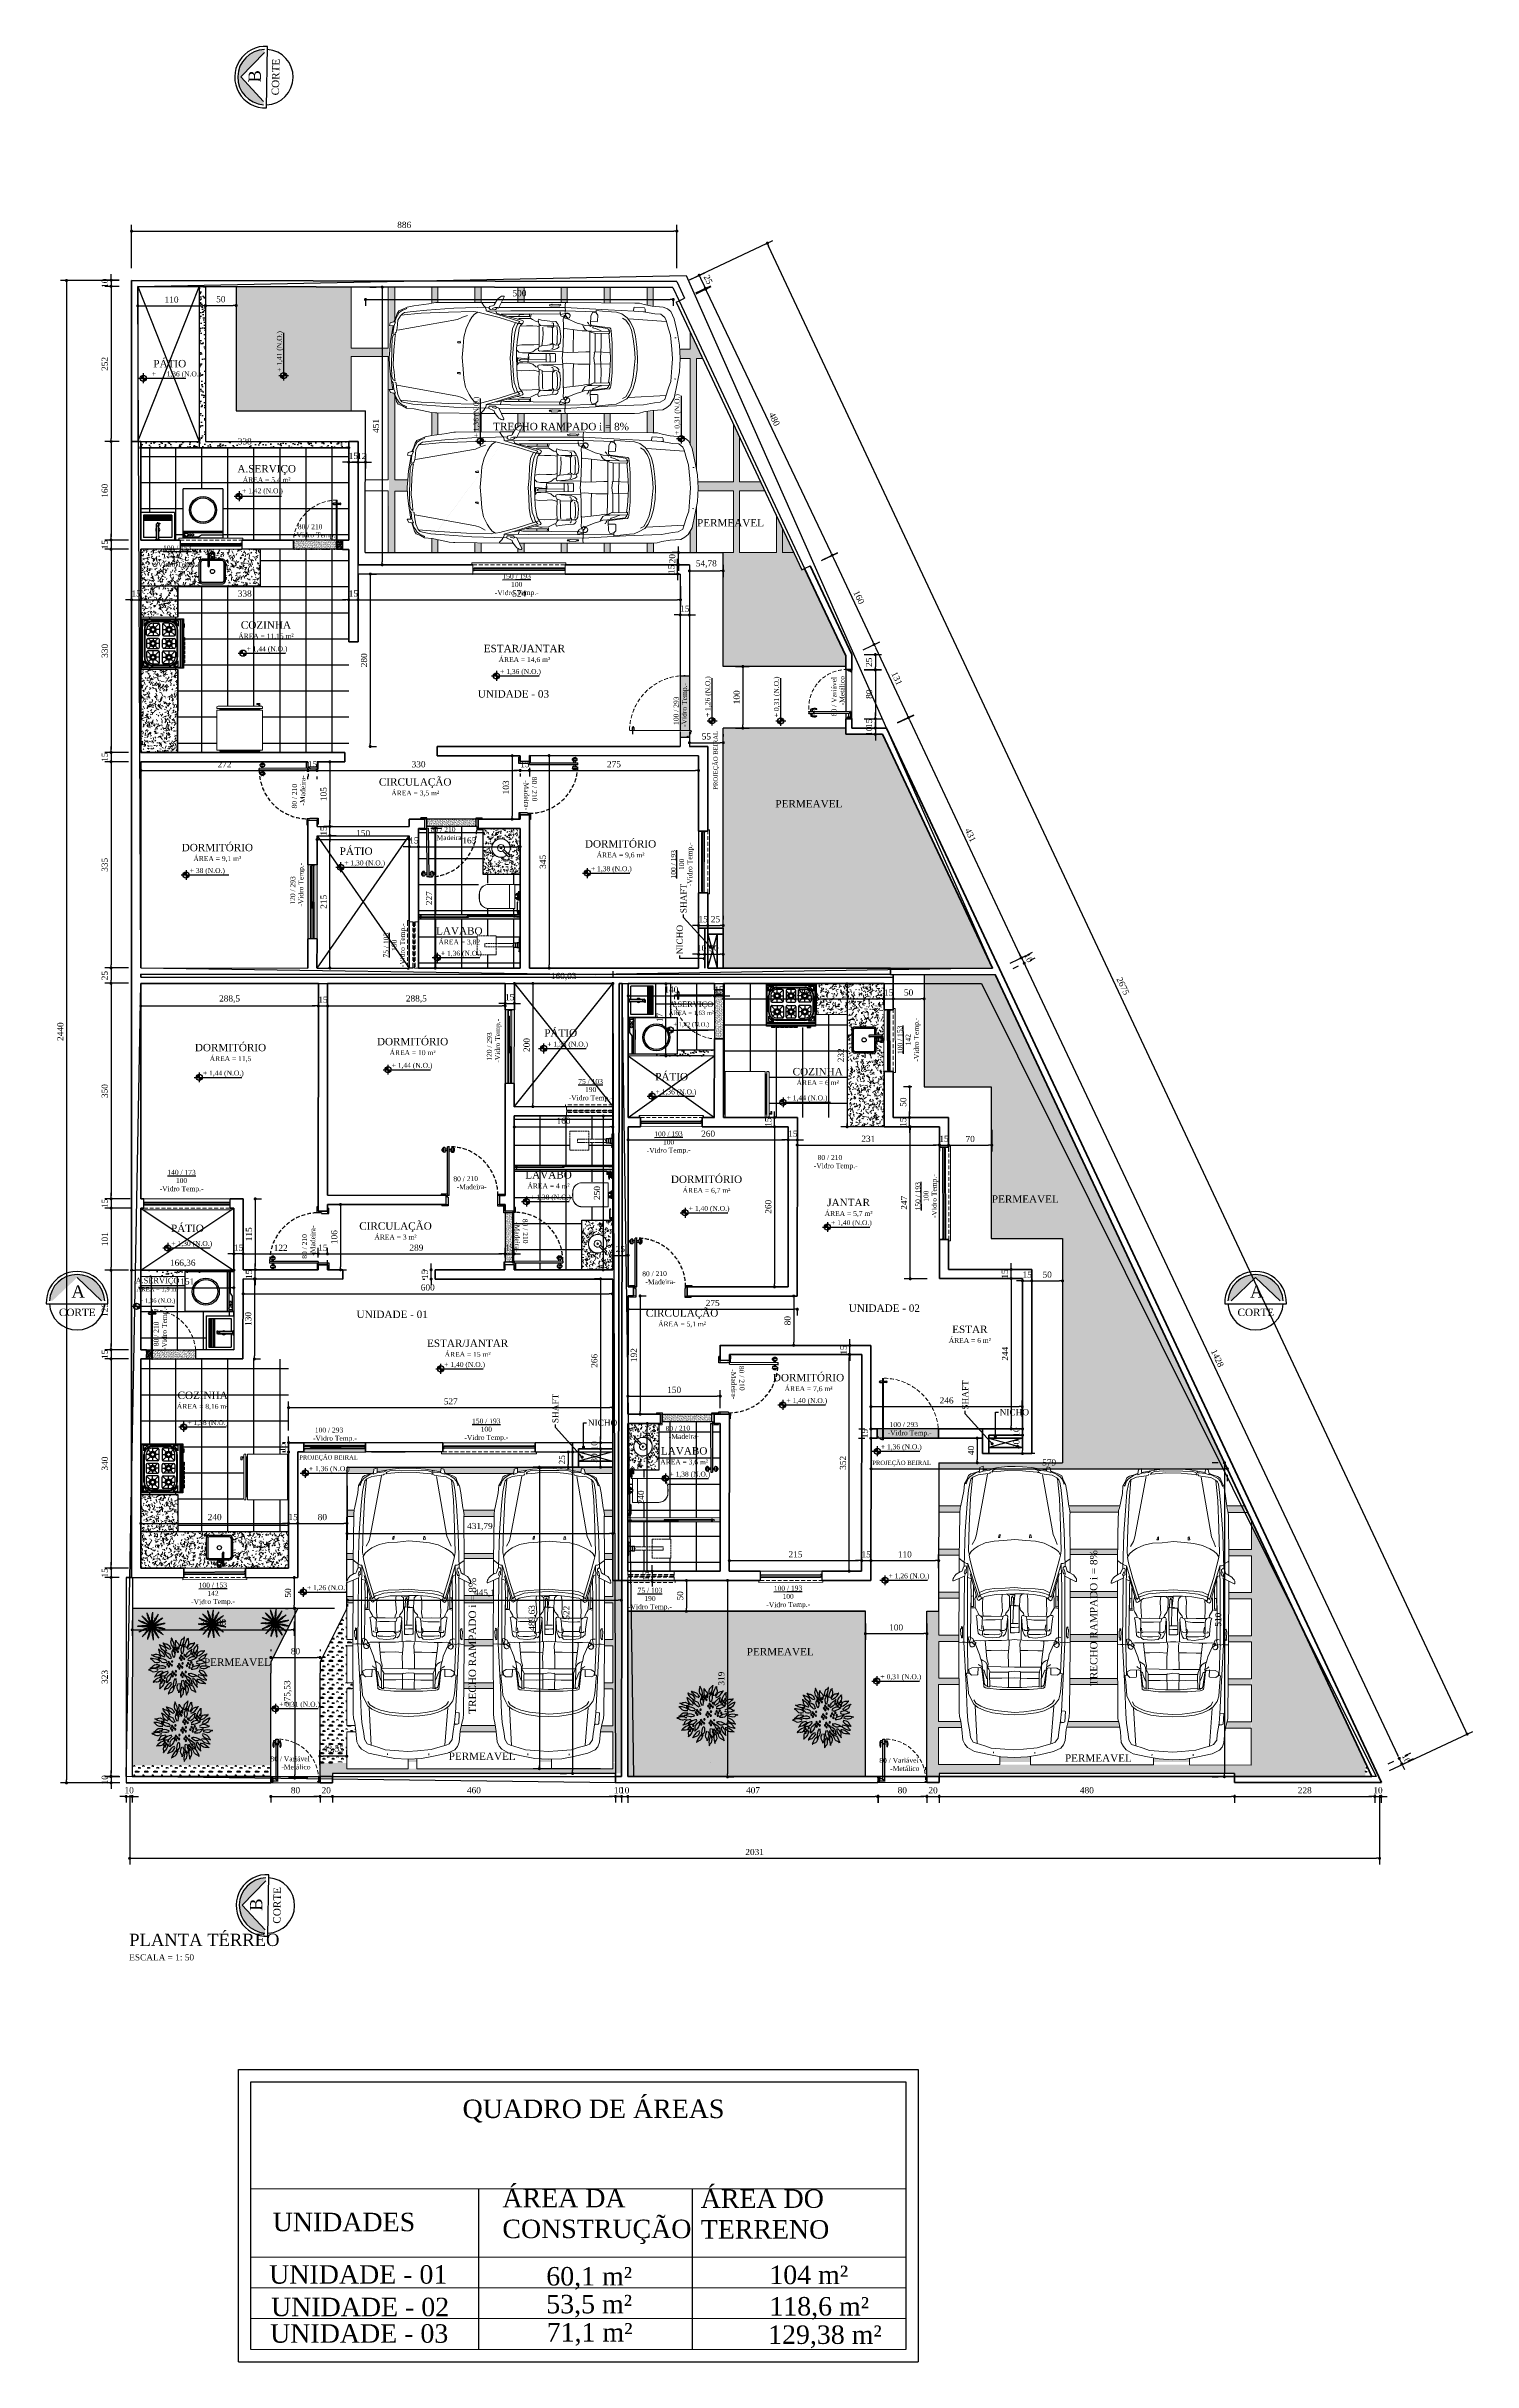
# Model space of a CAD drawing. Header units: centimetres. Extents: x -48696 to 156237, y -5617 to 29024.
# Drawn here: x -45892 to -43574, y 8893 to 12653 of the extents above; entities that cross this region are included whole.
import ezdxf
from ezdxf import colors
from ezdxf.entities.mleader import LeaderData, LeaderLine
from ezdxf.math import Vec2, Vec3

# ---------------------------------------------------------------- set-up
doc = ezdxf.new("R2010")
doc.units = ezdxf.units.CM
doc.linetypes.add('ACAD_ISO06W100', pattern=[36, 24, -3, 0, -3, 0, -3, 0, -3])
doc.linetypes.add('HIDDEN', pattern=[9.525, 6.35, -3.175])
for name, color, linetype in [('01', 1, 'Continuous'), ('ACESSORIOS', 2, 'Continuous'), ('COZ', 3, 'Continuous'), ('COZINHA', 2, 'Continuous'), ('Fechamento Varanda', 3, 'Continuous'), ('Grama', 84, 'Continuous'), ('Hachuria - Moveis', 1, 'Continuous'), ('JANELA', 2, 'Continuous'), ('MOLHO', 114, 'Continuous'), ('paisajismo', 7, 'Continuous'), ('PAREDES', 5, 'Continuous'), ('Piso', 55, 'Continuous'), ('PN010', 1, 'Continuous'), ('PN060', 6, 'Continuous'), ('PORTAS', 3, 'Continuous'), ('Portas-Cotas', 2, 'Continuous'), ('Portas-Projeção', 55, 'HIDDEN'), ('Projeção Janela - Viga', 1, 'HIDDEN'), ('Texto', 2, 'Continuous')]:
    doc.layers.add(name, color=color, linetype=linetype)
doc.layers.add('A0 BV', color=7, linetype='Continuous', plot=False)
for name, color, linetype, lineweight in [('Corte Planta', 4, 'ACAD_ISO06W100', 40), ('COTAS', 7, 'Continuous', 0), ('Hachura', 1, 'Continuous', 9), ('Moveis', 1, 'Continuous', 9), ('Nível Fachada', 7, 'Continuous', 70), ('Parede Baixa', 5, 'Continuous', 50), ('Parede Corte', 4, 'Continuous', 40), ('Pilares Sub-solo', 7, 'Continuous', 70), ('Pisos', 55, 'Continuous', 5), ('Pisos Externos', 15, 'Continuous', 9), ('Portas - Janelas', 2, 'Continuous', 20), ('Projeção Janela', 15, 'HIDDEN', 9), ('Projeção Portas', 55, 'HIDDEN', 5), ('Projeção Viga', 1, 'HIDDEN', 9), ('Vaga', 184, 'Continuous', 13)]:
    doc.layers.add(name, color=color, linetype=linetype, lineweight=lineweight)
doc.styles.add('Valéria', font='romantic.ttf', dxfattribs={"height": 10})
doc.styles.add('Valéria1', font='romantic.ttf', dxfattribs={"height": 10})
doc.dimstyles.new('Cota - 50', dxfattribs={"dimtxt": 10, "dimasz": 5, "dimexe": 10, "dimexo": 20, "dimgap": 5, "dimtad": 1, "dimtxsty": 'Valéria', "dimblk": 'DOT', "dimcen": 0, "dimclrd": 12, "dimclre": 12, "dimclrt": 2, "dimazin": 2, "dimtfac": 1, "dimtix": 1, "dimtmove": 0, "dimatfit": 3, "dimldrblk": 'DOT', "dimfxl": 1, "dimarcsym": 0})
pattern_1 = [(172.5, (-29087.0166, -1474.9159), (-1.67376745, -1.78690674), [0, -1.9304, 0, -2.159, 0, -2.06375]), (142.5, (-29087.0166, -1474.916), (-4.12366426, -0.94505464), [0, -1.0414, 0, -1.7399, 0, -0.66675]), (102.5, (-29085.912, -1476.0204), (-2.80166156, 2.79149913), [0, -0.635, 0, -2.286, 0, -2.9845]), (92.5, (-29085.912, -1476.0204), (-3.4877539, 1.91140555), [0, -0.3175, 0, -1.4986, 0, -1.7145])]
pattern_2 = [(37.5, (-35561.343, -1340.021), (-0.400008, 12.235331), [0, -9.652, 0, -10.795, 0, -10.31875]), (7.5, (-35561.343, -1340.021), (11.238082, 17.920628), [0, -5.207, 0, -8.6995, 0, -3.33375]), (327.5, (-35569.153, -1340.021), (19.774809, 0.0359296), [0, -3.175, 0, -11.43, 0, -14.9225]), (317.5, (-35569.153, -1340.021), (19.088911, 5.573233), [0, -1.5875, 0, -7.493, 0, -8.5725])]
pattern_3 = [(127.5, (-29087.017, -1474.916), (-12.235331, -0.400008), [0, -9.652, 0, -10.795, 0, -10.31875]), (97.5, (-29087.017, -1474.916), (-17.920628, 11.238082), [0, -5.207, 0, -8.6995, 0, -3.33375]), (57.5, (-29087.017, -1482.726), (-0.0359296, 19.774809), [0, -3.175, 0, -11.43, 0, -14.9225]), (47.5, (-29087.017, -1482.726), (-5.573233, 19.088911), [0, -1.5875, 0, -7.493, 0, -8.5725])]
pattern_4 = [(270, (-35542.143, -1368.82), (30.4, -17.6), [1.6, -26.8, 1.2, -11.6, 2.4, -28.4]), (275, (-35527.743, -1350.821), (31.09103, -15.75017), [3.2, -26.8, 2.4, -11.6, 4.8, -28.4]), (280, (-35525.743, -1361.22), (38.045905, -10.75682), [2.8, -6.8, 3.6, -21.2, 2, -26.4]), (285, (-35522.143, -1354.02), (35.95474, -9.00093), [5.6, -6.8, 6, -21.2, 4.4, -26.4]), (290, (-35538.543, -1357.221), (29.4635, -17.796127), [3.2, -22, 2.8, -16.4, 2, -12.8]), (295, (-35544.143, -1362.821), (29.161135, -19.944628), [4.4, -22, 5.6, -16.4, 4.8, -12.8]), (300, (-35540.943, -1368.82), (33.87358, 2.929234), [2, -13.2, 1.6, -19.6, 1.2, -26]), (305, (-35555.343, -1350.82), (39.68401, -2.97648), [4.4, -13.2, 3.2, -19.6, 2.4, -26]), (310, (-35532.143, -1357.621), (28.84938, -4.511456), [1.6, -17.6, 1.2, -11.2, 3.2, -20.4]), (315, (-35546.543, -1357.62), (39.31514, 8.20244), [3.2, -17.6, 2.4, -11.2, 6, -20.4]), (320, (-35546.543, -1363.621), (31.431133, 10.699715), [0.8, -14.8, 2, -24.4, 2.4, -12.4]), (330, (-35543.743, -1364.821), (29.827688, 13.26307), [2, -16.4, 0.8, -19.2, 1.6, -14.8]), (335, (-35543.743, -1350.421), (41.609064, 9.72655), [4.4, -16.4, 1.6, -19.2, 3.2, -14.8]), (340, (-35548.543, -1360.421), (28.744913, 14.652303), [1.2, -7.6, 2.4, -12.8, 1.6, -17.6]), (345, (-35552.143, -1346.02), (31.08549, 31.01116), [2.4, -7.6, 4.8, -12.8, 3.2, -17.6]), (350, (-35524.943, -1362.42), (21.962593, 27.80871), [2.8, -17.6, 1.2, -20.8, 2.4, -19.6]), (355, (-35553.743, -1366.02), (19.76909, 33.20336), [5.6, -17.6, 2.4, -20.8, 4.8, -19.6]), (360, (-35542.143, -1364.82), (14.8, 35.2), [2.4, -12.4, 1.6, -24.4, 0.8, -24.8]), (5, (-35527.743, -1350.42), (26.021, 37.611), [4.8, -12.4, 1.6, -24.4, 1.6, -24.8]), (10, (-35529.743, -1358.421), (19.352705, 33.06286), [2.8, -15.6, 2.4, -12.8, 2.8, -29.2]), (15, (-35522.543, -1365.621), (16.397444, 34.623746), [5.6, -15.6, 4.8, -12.8, 5.6, -29.2]), (20, (-35552.543, -1355.621), (10.89215, 32.058712), [3.2, -10.4, 1.6, -21.2, 2.4, -23.2]), (25, (-35552.543, -1377.221), (8.056603, 32.886033), [6, -10.4, 3.2, -21.2, 4.8, -23.2]), (30, (-35547.743, -1344.82), (3.79897, 38.21999), [2, -26.8, 2.4, -12.4, 2.8, -16.4]), (35, (-35544.143, -1348.42), (1.33749, 43.41948), [4.4, -26.8, 4.8, -12.4, 5.6, -16.4]), (40, (-35556.543, -1353.621), (9.502144, 37.21437), [1.2, -8.8, 1.6, -17.2, 3.2, -22.4]), (45, (-35552.943, -1357.221), (6.22254, 42.992092), [2.4, -8.8, 3.2, -17.2, 6, -22.4]), (50, (-35524.543, -1341.621), (-4.560758, 29.412914), [2.4, -14.4, 2.8, -12.4, 1.6, -16.8]), (55, (-35549.743, -1357.621), (-10.055855, 30.968367), [4.8, -14.4, 5.6, -12.4, 3.2, -16.8]), (60, (-35558.943, -1374.821), (-16.1023, 27.309996), [1.6, -11.2, 3.2, -24.8, 2.8, -22.8]), (65, (-35536.943, -1371.221), (-13.856973, 35.59079), [3.2, -11.2, 6, -24.8, 5.6, -22.8]), (70, (-35536.543, -1348.42), (-21.65716, 31.720143), [2.4, -16.8, 2, -15.2, 1.6, -24.4]), (75, (-35550.943, -1344.82), (-26.88492, 34.120974), [4.8, -16.8, 4.4, -15.2, 3.2, -24.4]), (80, (-35546.143, -1350.821), (-22.549755, 28.75254), [3.6, -13.2, 2.4, -18, 3.2, -17.6]), (85, (-35528.143, -1368.82), (-32.1425, 27.30531), [4.4, -13.2, 4.8, -18, 5.2, -17.6])]
pattern_5 = [(90, (-26378.48, -7504.41), (-42.33333, 3e-14), []), (180, (-26378.48, -7504.41), (-3e-14, -42.33333), [])]
pattern_6 = [(270, (-29067.817, -1503.716), (30.4, -17.6), [1.6, -26.8, 1.2, -11.6, 2.4, -28.4]), (275, (-29053.417, -1485.716), (31.09103, -15.750172), [3.2, -26.8, 2.4, -11.6, 4.8, -28.4]), (280, (-29051.417, -1496.116), (38.045905, -10.75682), [2.8, -6.8, 3.6, -21.2, 2, -26.4]), (285, (-29047.817, -1488.916), (35.95474, -9.00093), [5.6, -6.8, 6, -21.2, 4.4, -26.4]), (290, (-29064.217, -1492.116), (29.4635, -17.796127), [3.2, -22, 2.8, -16.4, 2, -12.8]), (295, (-29069.817, -1497.716), (29.161135, -19.944628), [4.4, -22, 5.6, -16.4, 4.8, -12.8]), (300, (-29066.617, -1503.716), (33.873582, 2.929234), [2, -13.2, 1.6, -19.6, 1.2, -26]), (305, (-29081.017, -1485.716), (39.68401, -2.976477), [4.4, -13.2, 3.2, -19.6, 2.4, -26]), (310, (-29057.817, -1492.516), (28.84938, -4.511456), [1.6, -17.6, 1.2, -11.2, 3.2, -20.4]), (315, (-29072.217, -1492.516), (39.315137, 8.20244), [3.2, -17.6, 2.4, -11.2, 6, -20.4]), (320, (-29072.217, -1498.516), (31.431133, 10.699715), [0.8, -14.8, 2, -24.4, 2.4, -12.4]), (330, (-29069.417, -1499.716), (29.827688, 13.26307), [2, -16.4, 0.8, -19.2, 1.6, -14.8]), (335, (-29069.417, -1485.316), (41.609064, 9.726552), [4.4, -16.4, 1.6, -19.2, 3.2, -14.8]), (340, (-29074.217, -1495.316), (28.744913, 14.652303), [1.2, -7.6, 2.4, -12.8, 1.6, -17.6]), (345, (-29077.817, -1480.916), (31.08549, 31.01116), [2.4, -7.6, 4.8, -12.8, 3.2, -17.6]), (350, (-29050.617, -1497.316), (21.962593, 27.808713), [2.8, -17.6, 1.2, -20.8, 2.4, -19.6]), (355, (-29079.417, -1500.916), (19.76909, 33.20336), [5.6, -17.6, 2.4, -20.8, 4.8, -19.6]), (360, (-29067.817, -1499.716), (14.8, 35.2), [2.4, -12.4, 1.6, -24.4, 0.8, -24.8]), (5, (-29053.417, -1485.316), (26.021003, 37.611), [4.8, -12.4, 1.6, -24.4, 1.6, -24.8]), (10, (-29055.417, -1493.316), (19.352705, 33.06286), [2.8, -15.6, 2.4, -12.8, 2.8, -29.2]), (15, (-29048.217, -1500.516), (16.397444, 34.623746), [5.6, -15.6, 4.8, -12.8, 5.6, -29.2]), (20, (-29078.217, -1490.516), (10.892152, 32.058712), [3.2, -10.4, 1.6, -21.2, 2.4, -23.2]), (25, (-29078.217, -1512.116), (8.056603, 32.886033), [6, -10.4, 3.2, -21.2, 4.8, -23.2]), (30, (-29073.417, -1479.716), (3.79897, 38.219993), [2, -26.8, 2.4, -12.4, 2.8, -16.4]), (35, (-29069.817, -1483.316), (1.337493, 43.41948), [4.4, -26.8, 4.8, -12.4, 5.6, -16.4]), (40, (-29082.217, -1488.516), (9.502144, 37.21437), [1.2, -8.8, 1.6, -17.2, 3.2, -22.4]), (45, (-29078.617, -1492.116), (6.22254, 42.992092), [2.4, -8.8, 3.2, -17.2, 6, -22.4]), (50, (-29050.217, -1476.516), (-4.560758, 29.412914), [2.4, -14.4, 2.8, -12.4, 1.6, -16.8]), (55, (-29075.417, -1492.516), (-10.055855, 30.968367), [4.8, -14.4, 5.6, -12.4, 3.2, -16.8]), (60, (-29084.617, -1509.716), (-16.1023, 27.309996), [1.6, -11.2, 3.2, -24.8, 2.8, -22.8]), (65, (-29062.617, -1506.116), (-13.856973, 35.59079), [3.2, -11.2, 6, -24.8, 5.6, -22.8]), (70, (-29062.217, -1483.316), (-21.65716, 31.720143), [2.4, -16.8, 2, -15.2, 1.6, -24.4]), (75, (-29076.617, -1479.716), (-26.884924, 34.120974), [4.8, -16.8, 4.4, -15.2, 3.2, -24.4]), (80, (-29071.817, -1485.716), (-22.549755, 28.75254), [3.6, -13.2, 2.4, -18, 3.2, -17.6]), (85, (-29053.817, -1503.716), (-32.1425, 27.30531), [4.4, -13.2, 4.8, -18, 5.2, -17.6])]
pattern_7 = [(172.5, (-26378.4815, -7504.4114), (-1.67376745, -1.78690674), [0, -1.9304, 0, -2.159, 0, -2.06375]), (142.5, (-26378.4815, -7504.4114), (-4.12366426, -0.94505464), [0, -1.0414, 0, -1.7399, 0, -0.66675]), (102.5, (-26377.3769, -7505.516), (-2.80166156, 2.79149913), [0, -0.635, 0, -2.286, 0, -2.9845]), (92.5, (-26377.377, -7505.516), (-3.4877539, 1.91140555), [0, -0.3175, 0, -1.4986, 0, -1.7145])]
pattern_8 = [(90, (-35561.343, -1340.02), (-42.33333, 3e-14), []), (180, (-35561.343, -1340.02), (-3e-14, -42.33333), [])]
pattern_9 = [(360, (-29082.517, -1474.616), (15, 15), [2.25, -0.45, 0.6, -0.45, 2.25, -9]), (360, (-29083.267, -1474.166), (15, 15), [1.5, -1.125, 2.25, -1.125, 1.5, -7.5]), (360, (-29078.017, -1468.166), (15, 15), [1.875, -0.75, 1.875, -10.5]), (360, (-29085.517, -1465.166), (15, 15), [0.75, -1.5, 0.75, -12]), (90, (-29084.017, -1465.166), (-15, 15), [1.35, -13.65]), (90, (-29079.517, -1474.166), (-15, 15), [1.5, -13.5]), (90, (-29075.767, -1468.166), (-15, 15), [1.5, -13.5]), (45, (-29077.567, -1474.316), (9e-15, 15), [1.5, -19.713203]), (135, (-29081.467, -1474.316), (-15, 9e-15), [1.5, -19.713203]), (63.43495, (-29078.0166, -1474.241), (8e-10, 15), [1.5, -32.04102]), (75.963757, (-29078.7666, -1474.166), (5e-10, 15), [1.5, -60.346584]), (75.963757, (-29075.0166, -1468.166), (5e-10, 15), [1.2, -60.646584]), (75.963757, (-29083.7166, -1465.166), (5e-10, 15), [1.05, -60.796584]), (104.036243, (-29080.2666, -1474.166), (-5e-10, 15), [1.5, -60.346584]), (104.036243, (-29076.5166, -1468.166), (-5e-10, 15), [1.2, -60.646584]), (104.036243, (-29084.3166, -1465.166), (-5e-10, 15), [1.05, -60.796584]), (116.56505, (-29081.0166, -1474.241), (-6e-09, 15), [1.5, -32.041002])]
pattern_10 = [(90, (-29087.017, -1474.916), (-42.33333, 3e-14), []), (180, (-29087.017, -1474.916), (-3e-14, -42.33333), [])]

msp = doc.modelspace()

# ---------------------------------------------------------------- texts
at = {"layer": 'COTAS', "color": 1, "char_height": 30, "attachment_point": 1, "style": 'Valéria'}
for s, width, heights, insert in [('UNIDADE - 01', 389.9735637, [58.3481], (-45529.86725, 9049.27331)), ('UNIDADE - 02', 283.9727043, [34.33025], (-45526.87173, 8996.42644)), ('UNIDADE - 03', 290.5998705, [49.36293], (-45528.29441, 8953.32973))]:
    msp.add_mtext_dynamic_manual_height_columns(s, width=width, gutter_width=50, heights=heights, dxfattribs=dict(at, insert=insert))
at = {"layer": 'Fechamento Varanda', "char_height": 12, "attachment_point": 1, "rotation": 89.11387079, "style": 'Valéria'}
for insert in [(-45525.94647, 12573.54119), (-45523.61283, 9604.09032)]:
    msp.add_mtext('CORTE', dxfattribs=dict(at, insert=insert))
at = {"layer": 'Fechamento Varanda', "char_height": 12, "attachment_point": 1, "style": 'Valéria'}
for insert in [(-45871.48296, 10602.81791), (-43956.30764, 10602.81791)]:
    msp.add_mtext('CORTE', dxfattribs=dict(at, insert=insert))
at = {"layer": 'JANELA', "char_height": 20, "attachment_point": 1, "rotation": 89.11387079, "style": 'Valéria1'}
for insert in [(-45563.58261, 12594.36624), (-45561.24897, 9624.91538)]:
    msp.add_mtext('{\\fTimes New Roman|b0|i0|c0|p18;\\C4;B}', dxfattribs=dict(at, insert=insert))
at = {"layer": 'JANELA', "char_height": 20, "attachment_point": 1, "style": 'Valéria1'}
for insert in [(-45851.24245, 10640.77162), (-43936.06713, 10640.77162)]:
    msp.add_mtext('{\\fTimes New Roman|b0|i0|c0|p18;\\C4;A}', dxfattribs=dict(at, insert=insert))
at = {"layer": 'Pilares Sub-solo', "color": 7, "char_height": 30, "attachment_point": 1, "style": 'Valéria'}
for s, width, heights, insert in [('\\pxi1.1899;{\\C1;QUADRO DE ÁREAS}', 1565.5593968, [48.54125], (-45251.34867, 9318.23764)), ('{\\C1;ÁREA DA CONSTRUÇÃO}', 470.2908194, [0], (-45150.94253, 9173.27121)), ('{\\C1;ÁREA DO TERRENO}', 293.5301161, [136.16032], (-44828.67843, 9172.42503)), ('{\\C1;UNIDADES}', 332.1701288, [2.53122], (-45524.28317, 9134.44991)), ('{\\C1;60,1 m²}', 275.5719754, [36.25185], (-45079.61698, 9046.30829)), ('{\\C1;104 m²}', 275.5719754, [36.25185], (-44717.19034, 9048.59082)), ('{\\C1;53,5 m²}', 275.5719754, [36.25185], (-45079.68506, 9001.12698)), ('{\\C1;118,6 m²}', 275.5719754, [36.25185], (-44717.19034, 8997.50764)), ('{\\C1;71,1 m²}', 275.5719754, [36.25185], (-45078.9581, 8955.32374)), ('{\\C1;129,38 m²}', 275.5719754, [36.25185], (-44719.23463, 8951.42904))]:
    msp.add_mtext_dynamic_manual_height_columns(s, width=width, gutter_width=50, heights=heights, dxfattribs=dict(at, insert=insert))
at = {"layer": 'Portas-Cotas', "char_height": 12, "attachment_point": 2, "style": 'Valéria'}
for s, insert, width in [('PÁTIO', (-45691.42374, 12143.73206), 112.4201183), ('TRECHO RAMPADO i = 8%', (-45055.61978, 12041.55432), 247.7630844), ('ESTAR/JANTAR\\P{\\H0.6667x;ÁREA = 14,6 m²}', (-45115.1885, 11681.0375), 112.4201183), ('PÁTIO', (-45388.58512, 11351.83896), 112.4201183), ('PÁTIO', (-45056.16938, 11056.69884), 112.4201183), ('JANTAR\\P{\\H0.6667x;ÁREA = 5,7 m²}', (-44588.34069, 10781.33729), 112.4201183), ('ESTAR\\P{\\H0.6667x;ÁREA = 6 m²}', (-44391.30341, 10575.22276), 112.4201183), ('ESTAR/JANTAR\\P{\\H0.6667x;ÁREA = 15 m²}', (-45207.42849, 10552.65405), 112.4201183)]:
    msp.add_mtext(s, dxfattribs=dict(at, insert=insert, width=width))
at = {"layer": 'Portas-Cotas', "style": 'Valéria'}
for s, insert, char_height, attachment_point in [('A.SERVIÇO\\P{\\H0.6667x;ÁREA = 5,4 m²}', (-45533.96183, 11972.92957), 12, 2), ('PERMEAVEL', (-44780.24382, 11885.24206), 12, 2), ('COZINHA\\P{\\H0.6667x;ÁREA = 11,15 m²}', (-45535.18927, 11719.21719), 12, 2), ('{\\C12;UNIDADE - 03}', (-45133.02241, 11607.26153), 12, 2), ('CIRCULAÇÃO\\P{\\H0.6667x;ÁREA = 3,5 m²}', (-45292.6411, 11464.28128), 12, 2), ('PERMEAVEL', (-44652.87486, 11428.86493), 12, 2), ('DORMITÓRIO\\P{\\H0.6667x;ÁREA = 9,1 m²}', (-45614.15734, 11357.75356), 12, 2), ('DORMITÓRIO\\P{\\H0.6667x;ÁREA = 9,6 m²}', (-44958.92709, 11363.71639), 12, 2), ('LAVABO\\P{\\H0.6667x;ÁREA = 3,82}', (-45220.97276, 11222.33274), 12, 2), ('{\\H0.75x;A.SERVIÇO}\\P{\\H0.58333x;ÁREA = 1,63 m²}', (-44844.01096, 11101.69552), 12, 2), ('DORMITÓRIO\\P{\\H0.6667x;ÁREA = 11,5}', (-45592.79249, 11032.89003), 12, 2), ('DORMITÓRIO\\P{\\H0.6667x;ÁREA = 10 m²}', (-45296.91034, 11042.5946), 12, 2), ('PÁTIO', (-44875.94179, 10985.6263), 12, 2), ('COZINHA\\P{\\H0.6667x;ÁREA = 6 m²}', (-44638.56738, 10993.85081), 12, 2), ('LAVABO\\P{\\H0.6667x;ÁREA = 4 m²}', (-45075.93174, 10826.1532), 12, 2), ('DORMITÓRIO\\P{\\H0.6667x;ÁREA = 6,7 m²}', (-44819.27557, 10819.00096), 12, 2), ('PERMEAVEL', (-44301.19928, 10786.87161), 12, 2), ('PÁTIO', (-45662.77068, 10739.27344), 12, 2), ('CIRCULAÇÃO\\P{\\H0.6667x;ÁREA = 3 m²}', (-45324.62213, 10743.05772), 12, 2), ('{\\H0.75x;A.SERVIÇO}\\P{\\H0.58333x;ÁREA = 1,9 m²}', (-45711.43008, 10653.02351), 12, 2), ('CIRCULAÇÃO\\P{\\H0.6667x;ÁREA = 5,1 m²}', (-44858.97254, 10601.85484), 12, 2), ('{\\C12;UNIDADE - 02}', (-44530.33642, 10609.64565), 12, 2), ('{\\C12;UNIDADE - 01}', (-45329.97406, 10599.67271), 12, 2), ('DORMITÓRIO\\P{\\H0.6667x;ÁREA = 7,6 m²}', (-44653.4726, 10496.85848), 12, 2), ('COZINHA\\P{\\H0.6667x;ÁREA = 8,16 m²}', (-45638.05111, 10468.16213), 12, 2), ('\\pxi-2.3669;100 / 293\\P\\pi0;-Vidro Temp.-', (-44489.13226, 10406.52744), 8, 5), ('\\pxi-2.3669;100 / 293\\P\\pi0;-Vidro Temp.-', (-45423.15938, 10397.707), 8, 5), ('LAVABO\\P{\\H0.6667x;ÁREA = 3,6 m²}', (-44855.5732, 10377.87887), 12, 2), ('PERMEAVEL', (-44699.486, 10051.66563), 12, 2), ('PERMEAVEL', (-45581.51271, 10034.69662), 12, 2), ('PERMEAVEL', (-45183.78267, 9881.80292), 12, 2), ('PERMEAVEL', (-44182.46669, 9878.9863), 12, 2)]:
    msp.add_mtext(s, dxfattribs=dict(at, insert=insert, char_height=char_height, attachment_point=attachment_point))
at = {"layer": 'Portas-Cotas', "char_height": 8, "attachment_point": 5, "style": 'Valéria'}
for s, insert, rotation in [('\\pxi-2.3669;80 / 210\\P\\pi0;-Vidro Temp.-', (-45453.89817, 11864.81627), 359.93316414), ('\\pi-18.9352;80 / Variável\\P\\pi0;-Metálico', (-44605.44416, 11606.49829), 90.35392532), ('\\pxi-2.3669;100 / 293\\P\\pi0;-Vidro Temp.-', (-44860.57984, 11583.35605), 89.72167469), ('\\pxi-2.3669;80 / 210\\P\\pi0;-Madeira-', (-45481.93963, 11444.5518), 89.19859743), ('\\pxi-2.3669;80 / 210\\P\\pi0;-Madeira-', (-45105.1952, 11437.09874), 271.02389363), ('\\pxi-2.3669;80 / 210\\P\\pi0;-Madeira-', (-45237.61347, 11374.42766), 0.53637767), ('\\pxi-2.3669;120 / 293\\P\\pi0;-Vidro Temp.-', (-45483.61803, 11291.46418), 89.68567874), ('\\pxi-2.3669;120 / 293\\P\\pi0;-Vidro Temp.-', (-45164.11192, 11037.93238), 89.68567874), ('\\pxi-2.3669;80 / 210\\P\\pi0;-Vidro Temp.-', (-44609.22813, 10840.29089), 359.93316414), ('\\pxi-2.3669;80 / 210\\P\\pi0;-Madeira-', (-45201.0527, 10807.32003), 0.90620232), ('\\pxi-2.3669;80 / 210\\P\\pi0;-Madeira-', (-45465.74907, 10713.37498), 90), ('\\pxi-2.3669;80 / 210\\P\\pi0;-Madeira-', (-45120.19133, 10719.08033), 271.02389363), ('\\pxi-2.3669;80 / 210\\P\\pi0;-Madeira-', (-44894.10835, 10653.13116), 0.90620232), ('\\pxi-2.3669;80 / 210\\P\\pi0;-Vidro Temp.-', (-45705.56855, 10571.33481), 90), ('\\pxi-2.3669;80 / 210\\P\\pi0;-Madeira-', (-44768.31769, 10480.18014), 271.33999882), ('\\pxi-2.3669;80 / 210\\P\\pi0;-Madeira-', (-44856.17077, 10401.92936), 1.02389363), ('\\pi-18.9352;80 / Variável\\P\\pi0;-Metálico', (-45486.45983, 9865.00736), 0.35392532), ('\\pi-18.9352;80 / Variável\\P\\pi0;-Metálico', (-44497.02896, 9862.53667), 0.35392532)]:
    msp.add_mtext(s, dxfattribs=dict(at, insert=insert, rotation=rotation))
at = {"layer": 'Portas-Cotas', "char_height": 8, "attachment_point": 1, "style": 'Valéria'}
for s, insert in [('\\pxqc;{\\L100 / 153\\P}142\\P-Vidro Temp.-', (-45754.3413, 11842.30818)), ('\\pxqc;{\\L75 / 103\\P}190\\P-Vidro Temp.-', (-45082.55402, 10975.90424)), ('\\pxqc;{\\L140 / 173\\P}100\\P-Vidro Temp.-', (-45747.30534, 10828.27512)), ('\\pxqc;{\\L75 / 103\\P}190\\P-Vidro Temp.-', (-44986.14584, 10149.42295))]:
    msp.add_mtext_dynamic_manual_height_columns(s, width=150, gutter_width=50, heights=[0], dxfattribs=dict(at, insert=insert))
for s, insert, rotation in [('\\pxqc;{\\L150 / 193\\P}100\\P-Vidro Temp.-', (-45202.76097, 11795.99905), 0.33563442), ('\\pxqc;{\\L100 / 193\\P}100\\P-Vidro Temp.-', (-44876.93437, 11249.47061), 90.08473218), ('\\pxqc;{\\L75 / 103\\P}190\\P-Vidro Temp.-', (-45344.49411, 11118.21221), 89.67903276), ('\\pxqc;{\\L100 / 153\\P}142\\P-Vidro Temp.-', (-44508.0086, 10964.40304), 90.69731167), ('\\pxqc;{\\L100 / 193\\P}100\\P-Vidro Temp.-', (-44956.04731, 10889.83331), 0.69731167), ('\\pxqc;{\\L150 / 193\\P}100\\P-Vidro Temp.-', (-44479.42653, 10710.41195), 90.33563442), ('\\pxqc;{\\L150 / 193\\P}100\\P-Vidro Temp.-', (-45252.15324, 10423.89423), 0.33563442), ('\\pxqc;{\\L100 / 153\\P}142\\P-Vidro Temp.-', (-45696.43181, 10156.86165), 0.69731167), ('\\pxqc;{\\L100 / 193\\P}100\\P-Vidro Temp.-', (-44761.78962, 10151.92206), 0.69731167)]:
    msp.add_mtext_dynamic_manual_height_columns(s, width=150, gutter_width=50, heights=[0], dxfattribs=dict(at, insert=insert, rotation=rotation))
at = {"layer": 'Portas-Cotas', "char_height": 12, "width": 247.7630844, "attachment_point": 2, "rotation": 90, "style": 'Valéria'}
for insert in [(-44196.17009, 10100.2841), (-45205.68472, 10055.29355)]:
    msp.add_mtext('TRECHO RAMPADO i = 8%', dxfattribs=dict(at, insert=insert))
at = {"layer": 'Texto', "attachment_point": 1, "rotation": 90, "style": 'Valéria'}
for s, insert, char_height in [('+ 1,41 (N.O.)', (-45517.41069, 12124.3134), 8), ('+ 1,36 (N.O.)', (-45197.6481, 12017.95399), 8), ('+ 0,31 (N.O.)', (-44871.20893, 12021.95307), 8), ('+ 1,26 (N.O.)', (-44821.29881, 11563.71968), 8), ('+ 0,31 (N.O.)', (-44709.7239, 11563.29584), 8), ('{\\C1;PROJEÇÃO BEIRAL}', (-44808.08429, 11445.72278), 7)]:
    msp.add_mtext(s, dxfattribs=dict(at, insert=insert, char_height=char_height))
at = {"layer": 'Texto', "attachment_point": 1, "style": 'Valéria'}
for s, insert, char_height in [('\\pxi-0.52959,l1.5296,t1.5296;+^I1,36 (N.O.)', (-45728.66645, 12125.04235), 8), ('+ 1,42 (N.O.)', (-45573.95866, 11935.16447), 8), ('+ 1,44 (N.O.)', (-45566.54944, 11678.53791), 8), ('+ 1,36 (N.O.)', (-45154.63687, 11641.68829), 8), ('+ 1,30 (N.O.)', (-45407.85319, 11330.85674), 8), ('+ 1,38 (N.O.)', (-45006.99387, 11321.32983), 8), ('+ 38 (N.O.)', (-45658.95797, 11318.34719), 8), ('+ 1,36 (N.O.)', (-45250.90335, 11184.03809), 8), ('+ 1,42 (N.O.)', (-44872.97603, 11068.14367), 7), ('+ 1,33 (N.O.)', (-45078.09082, 11036.47461), 8), ('+ 1,44 (N.O.)', (-45637.5794, 10989.52894), 8), ('+ 1,44 (N.O.)', (-45330.8955, 11002.04236), 8), ('+ 1,36 (N.O.)', (-44901.98022, 10959.05771), 8), ('+ 1,44 (N.O.)', (-44688.94031, 10949.15094), 8), ('+ 1,38 (N.O.)', (-45105.86233, 10787.85855), 8), ('+ 1,40 (N.O.)', (-44848.11086, 10769.60494), 8), ('+ 1,40 (N.O.)', (-44616.87843, 10746.5309), 8), ('+ 1,30 (N.O.)', (-45688.8091, 10712.70486), 8), ('+ 1,36 (N.O.)', (-45740.39516, 10619.47166), 7), ('+ 1,40 (N.O.)', (-45245.39965, 10516.19661), 8), ('+ 1,40 (N.O.)', (-44689.42046, 10457.58542), 8), ('+ 1,38 (N.O.)', (-45662.9468, 10421.86676), 8), ('+ 1,36 (N.O.)', (-44535.8724, 10382.45593), 8), ('{\\C1;PROJEÇÃO BEIRAL}', (-45481.17576, 10364.77863), 7), ('+ 1,36 (N.O.)', (-45465.4115, 10346.94872), 8), ('{\\C1;PROJEÇÃO BEIRAL}', (-44549.83562, 10355.92219), 7), ('+ 1,38 (N.O.)', (-44879.43801, 10338.12204), 8), ('+ 1,26 (N.O.)', (-45468.58998, 10153.71478), 8), ('+ 1,26 (N.O.)', (-44523.39545, 10172.80531), 8), ('+ 0,31 (N.O.)', (-44536.61126, 10009.09194), 8), ('+ 0,31 (N.O.)', (-45513.69993, 9964.38461), 8), ('{\\H2x;\\C5;PLANTA TÉRREO\\P\\H0.5x;\\C2;ESCALA = 1: 50\\P }', (-45757.37604, 9587.68668), 10)]:
    msp.add_mtext(s, dxfattribs=dict(at, insert=insert, char_height=char_height))

# ---------------------------------------------------------------- blocks, each defined once
blk = doc.blocks.new('A$C375069E9')
at = {"layer": 'paisajismo', "color": 221}
for centre in [(0.523, 1.919), (0.663, 1.889), (1.295, 2.06), (1.305, 1.899), (1.375, 1.959), (1.436, 2.03), (1.486, 1.939), (0.533, 1.759), (0.603, 1.819), (0.653, 1.719), (0.693, 1.348), (0.713, 1.799), (0.753, 1.448), (0.814, 1.358), (0.834, 1.247), (0.884, 1.418), (0.934, 1.317), (0.984, 1.057), (1.034, 1.759), (1.044, 1.598), (1.064, 0.956), (1.115, 1.658), (1.115, 1.408), (1.125, 1.247), (1.125, 1.027), (1.165, 1.558), (1.175, 1.729), (1.175, 0.936), (1.195, 1.307), (1.225, 1.638), (1.245, 1.207), (1.255, 1.378), (1.305, 1.287), (1.386, 1.087), (1.396, 0.926), (1.426, 1.859), (1.466, 0.986), (1.526, 1.057), (1.546, 1.488), (1.556, 1.327), (1.576, 0.966), (1.626, 1.388), (1.677, 1.287), (1.687, 1.458), (1.737, 1.368), (0.844, 0.696), (0.854, 0.535), (0.924, 0.595), (0.974, 0.495), (0.984, 0.666), (0.994, 0.896), (1.034, 0.575), (1.115, 0.856), (1.516, 0.886), (1.847, 0.826), (1.857, 0.666), (1.927, 0.726), (1.978, 0.625), (1.988, 0.796), (2.038, 0.706)]:
    blk.add_circle(centre, 0.0284, dxfattribs=at)
at = {"layer": 'paisajismo', "color": 124}
for points in [[(0.543, 1.718), (0.292, 1.836), (0.209, 1.931), (0.213, 1.928), (0.366, 1.911), (0.558, 1.749)], [(0.664, 1.826), (0.579, 2.089), (0.495, 2.183), (0.497, 2.179), (0.495, 2.026), (0.632, 1.814)], [(0.912, 1.994), (0.683, 2.149), (0.616, 2.257), (0.62, 2.253), (0.767, 2.212), (0.932, 2.022)], [(0.988, 1.675), (0.841, 1.91), (0.737, 1.981), (0.74, 1.977), (0.775, 1.828), (0.959, 1.656)], [(0.998, 2.06), (0.956, 2.334), (0.888, 2.44), (0.889, 2.435), (0.863, 2.285), (0.965, 2.054)], [(1.176, 2.118), (1.049, 2.364), (1.042, 2.49), (1.043, 2.485), (1.153, 2.379), (1.207, 2.133)], [(1.122, 1.799), (1.058, 2.068), (1.082, 2.193), (1.082, 2.187), (1.163, 2.058), (1.156, 1.806)], [(1.308, 1.969), (1.401, 2.229), (1.391, 2.355), (1.391, 2.35), (1.296, 2.23), (1.275, 1.979)], [(1.453, 1.657), (1.451, 1.934), (1.501, 2.049), (1.5, 2.044), (1.55, 1.9), (1.487, 1.656)], [(1.475, 2.065), (1.512, 2.34), (1.578, 2.447), (1.577, 2.442), (1.606, 2.292), (1.509, 2.06)], [(1.602, 1.593), (1.803, 1.784), (1.851, 1.901), (1.848, 1.896), (1.709, 1.832), (1.578, 1.618)], [(1.614, 1.981), (1.84, 2.142), (1.904, 2.25), (1.9, 2.247), (1.754, 2.203), (1.593, 2.009)], [(1.798, 1.89), (2.008, 2.07), (2.062, 2.185), (2.059, 2.181), (1.917, 2.123), (1.775, 1.916)], [(1.836, 1.699), (2.004, 1.919), (2.114, 1.98), (2.111, 1.977), (2.062, 1.832), (1.862, 1.678)], [(0.405, 1.262), (0.131, 1.304), (0.009, 1.27), (0.015, 1.27), (0.151, 1.2), (0.401, 1.228)], [(0.447, 1.106), (0.23, 0.934), (0.107, 0.902), (0.112, 0.905), (0.195, 1.033), (0.426, 1.133)], [(0.438, 1.564), (0.237, 1.755), (0.118, 1.797), (0.122, 1.794), (0.194, 1.659), (0.415, 1.539)], [(0.553, 1.432), (0.276, 1.415), (0.158, 1.46), (0.163, 1.459), (0.305, 1.517), (0.551, 1.466)], [(0.773, 1.195), (0.528, 1.324), (0.402, 1.332), (0.407, 1.33), (0.513, 1.219), (0.758, 1.164)], [(0.883, 0.989), (0.609, 0.948), (0.503, 0.88), (0.508, 0.882), (0.658, 0.855), (0.889, 0.956)], [(0.896, 1.541), (0.624, 1.594), (0.52, 1.667), (0.525, 1.665), (0.677, 1.685), (0.903, 1.575)], [(1.585, 0.962), (1.685, 0.704), (1.775, 0.615), (1.772, 0.62), (1.766, 0.772), (1.617, 0.976)], [(1.701, 1.076), (1.958, 0.973), (2.046, 0.883), (2.041, 0.885), (1.889, 0.894), (1.687, 1.045)], [(1.751, 1.486), (2.002, 1.603), (2.129, 1.605), (2.124, 1.604), (2.013, 1.498), (1.765, 1.455)], [(1.8, 1.231), (2.076, 1.215), (2.195, 1.26), (2.189, 1.259), (2.047, 1.316), (1.801, 1.265)], [(1.928, 1.076), (2.139, 0.896), (2.26, 0.861), (2.255, 0.863), (2.177, 0.995), (1.949, 1.102)], [(2.005, 1.668), (2.28, 1.695), (2.39, 1.758), (2.385, 1.756), (2.236, 1.791), (2.001, 1.702)], [(2.053, 1.488), (2.306, 1.601), (2.432, 1.601), (2.427, 1.6), (2.315, 1.496), (2.066, 1.456)], [(2.055, 1.326), (2.31, 1.218), (2.436, 1.221), (2.431, 1.222), (2.317, 1.323), (2.067, 1.357)], [(2.115, 1.151), (2.39, 1.183), (2.511, 1.145), (2.506, 1.145), (2.367, 1.08), (2.118, 1.117)], [(0.483, 0.904), (0.251, 0.752), (0.126, 0.732), (0.131, 0.734), (0.226, 0.854), (0.465, 0.933)], [(0.524, 0.758), (0.266, 0.658), (0.177, 0.569), (0.181, 0.571), (0.334, 0.578), (0.537, 0.726)], [(0.698, 0.783), (0.595, 0.526), (0.504, 0.438), (0.507, 0.442), (0.516, 0.595), (0.667, 0.796)], [(0.798, 0.546), (0.619, 0.335), (0.583, 0.214), (0.585, 0.218), (0.717, 0.297), (0.825, 0.524)], [(0.969, 0.852), (0.812, 0.624), (0.705, 0.557), (0.708, 0.561), (0.75, 0.708), (0.941, 0.872)], [(0.953, 0.499), (0.985, 0.224), (0.947, 0.103), (0.948, 0.108), (0.882, 0.247), (0.919, 0.496)], [(1.098, 0.722), (1.022, 0.455), (1.04, 0.33), (1.041, 0.335), (1.128, 0.461), (1.131, 0.713)], [(1.128, 0.401), (1.199, 0.134), (1.18, 0.009), (1.179, 0.014), (1.094, 0.142), (1.095, 0.393)], [(1.244, 0.6), (1.226, 0.324), (1.271, 0.206), (1.27, 0.211), (1.328, 0.353), (1.278, 0.599)], [(1.416, 0.791), (1.501, 0.528), (1.488, 0.402), (1.487, 0.407), (1.396, 0.53), (1.383, 0.782)], [(1.466, 0.475), (1.657, 0.274), (1.699, 0.155), (1.696, 0.159), (1.561, 0.231), (1.441, 0.452)], [(1.582, 0.621), (1.799, 0.449), (1.858, 0.337), (1.854, 0.341), (1.71, 0.393), (1.56, 0.595)], [(1.856, 0.722), (1.956, 0.464), (2.046, 0.374), (2.043, 0.379), (2.037, 0.532), (1.888, 0.735)], [(1.972, 0.836), (2.229, 0.733), (2.317, 0.642), (2.312, 0.645), (2.16, 0.653), (1.958, 0.804)]]:
    blk.add_spline(points, degree=3, dxfattribs=at)
blk = doc.blocks.new('MOLHO2')
for points in [[(-0.45, 0.08, -0.04965), (-0.49, 0.09, -0.013329), (-0.66, 0.14, -0.009979), (-0.7, 0.16, -0.607526)], [(-0.44, 0.12, 0.04965), (-0.49, 0.13, 0.013329), (-0.65, 0.15, 0.009979), (-0.7, 0.16, 0.607526)], [(-0.35, 0.29, 0.04965), (-0.39, 0.31, 0.013329), (-0.53, 0.41, 0.009979), (-0.58, 0.43, 0.607526)], [(-0.38, 0.26, -0.04965), (-0.41, 0.29, -0.013329), (-0.54, 0.4, -0.009979), (-0.58, 0.43, -0.607526)], [(0, 0, -0.009979), (-0.05, 0.01, -0.013329), (-0.22, 0.03, -0.009462), (-0.45, 0.08, -0.009462)], [(0, 0, 0.009979), (-0.05, 0.02, 0.013329), (-0.21, 0.06, 0.009462), (-0.44, 0.12, 0.009462)], [(0, 0, -0.009979), (-0.04, 0.03, -0.013329), (-0.19, 0.12, -0.009462), (-0.38, 0.26, -0.009462)], [(-0.21, 0.41, 0.04965), (-0.23, 0.45, 0.013329), (-0.32, 0.59, 0.009979), (-0.35, 0.63, 0.607526)], [(-0.24, 0.39, -0.04965), (-0.26, 0.43, -0.013329), (-0.33, 0.58, -0.009979), (-0.35, 0.63, -0.607526)], [(0, 0, 0.009979), (-0.04, 0.03, 0.013329), (-0.17, 0.14, 0.009462), (-0.35, 0.29, 0.009462)], [(0, 0, -0.009979), (-0.03, 0.04, -0.013329), (-0.12, 0.18, -0.009462), (-0.24, 0.39, -0.009462)], [(0, 0, 0.009979), (-0.02, 0.05, 0.013329), (-0.09, 0.2, 0.009462), (-0.21, 0.41, 0.009462)], [(-0.02, 0.46, 0.04965), (-0.03, 0.5, 0.013329), (-0.06, 0.67, 0.009979), (-0.07, 0.72, 0.607526)], [(-0.06, 0.45, -0.04965), (-0.06, 0.5, -0.013329), (-0.07, 0.67, -0.009979), (-0.07, 0.72, -0.607526)], [(0, 0, -0.009979), (-0.01, 0.05, -0.013329), (-0.04, 0.22, -0.009462), (-0.06, 0.45, -0.009462)], [(0, 0, 0.009979), (0, 0.05, 0.013329), (0, 0.22, 0.009462), (-0.02, 0.46, 0.009462)], [(0, 0, -0.009979), (0.01, 0.05, -0.013329), (0.05, 0.21, -0.009462), (0.13, 0.44, -0.009462)], [(0, 0, 0.009979), (0.02, 0.05, 0.013329), (0.09, 0.2, 0.009462), (0.17, 0.43, 0.009462)], [(0, 0, -0.009979), (0.03, 0.04, -0.013329), (0.14, 0.17, -0.009462), (0.3, 0.35, -0.009462)], [(0, 0, 0.009979), (0.04, 0.03, 0.013329), (0.16, 0.15, 0.009462), (0.33, 0.32, 0.009462)], [(0, 0, -0.009979), (0.04, 0.03, -0.013329), (0.2, 0.1, -0.009462), (0.41, 0.2, -0.009462)], [(0, 0, 0.009979), (0.05, 0.01, 0.013329), (0.21, 0.07, 0.009462), (0.43, 0.16, 0.009462)], [(0, 0, -0.009979), (0.05, 0, -0.013329), (0.22, 0.01, -0.009462), (0.46, 0.02, -0.009462)], [(0.13, 0.44, -0.04965), (0.15, 0.48, -0.013329), (0.21, 0.64, -0.009979), (0.23, 0.68, -0.607526)], [(0.17, 0.43, 0.04965), (0.18, 0.47, 0.013329), (0.22, 0.63, 0.009979), (0.23, 0.68, 0.607526)], [(0.3, 0.35, -0.04965), (0.33, 0.38, -0.013329), (0.45, 0.5, -0.009979), (0.49, 0.53, -0.607526)], [(0.33, 0.32, 0.04965), (0.35, 0.36, 0.013329), (0.46, 0.49, 0.009979), (0.49, 0.53, 0.607526)], [(0.41, 0.2, -0.04965), (0.46, 0.21, -0.013329), (0.61, 0.27, -0.009979), (0.66, 0.29, -0.607526)], [(0.43, 0.16, 0.04965), (0.47, 0.18, 0.013329), (0.62, 0.26, 0.009979), (0.66, 0.29, 0.607526)], [(0.46, 0.02, -0.04965), (0.5, 0.01, -0.013329), (0.67, 0, -0.009979), (0.72, -0.01, -0.607526)], [(-0.45, -0.07, 0.04965), (-0.5, -0.08, 0.013329), (-0.66, -0.13, 0.009979), (-0.71, -0.14, 0.607526)], [(-0.44, -0.11, -0.04965), (-0.49, -0.11, -0.013329), (-0.66, -0.14, -0.009979), (-0.71, -0.14, -0.607526)], [(-0.39, -0.25, 0.04965), (-0.42, -0.28, 0.013329), (-0.55, -0.38, 0.009979), (-0.59, -0.42, 0.607526)], [(-0.36, -0.28, -0.04965), (-0.4, -0.3, -0.013329), (-0.55, -0.39, -0.009979), (-0.59, -0.42, -0.607526)], [(0, 0, 0.009979), (-0.05, 0, 0.013329), (-0.22, -0.03, 0.009462), (-0.45, -0.07, 0.009462)], [(0, 0, -0.009979), (-0.05, -0.02, -0.013329), (-0.21, -0.06, -0.009462), (-0.44, -0.11, -0.009462)], [(0, 0, 0.009979), (-0.04, -0.02, 0.013329), (-0.19, -0.11, 0.009462), (-0.39, -0.25, 0.009462)], [(-0.25, -0.38, 0.04965), (-0.27, -0.42, 0.013329), (-0.35, -0.57, 0.009979), (-0.37, -0.62, 0.607526)], [(-0.22, -0.4, -0.04965), (-0.24, -0.44, -0.013329), (-0.34, -0.58, -0.009979), (-0.37, -0.62, -0.607526)], [(0, 0, -0.009979), (-0.04, -0.03, -0.013329), (-0.17, -0.14, -0.009462), (-0.36, -0.28, -0.009462)], [(0, 0, 0.009979), (-0.03, -0.04, 0.013329), (-0.13, -0.18, 0.009462), (-0.25, -0.38, 0.009462)], [(0, 0, -0.009979), (-0.02, -0.05, -0.013329), (-0.1, -0.2, -0.009462), (-0.22, -0.4, -0.009462)], [(-0.07, -0.45, 0.04965), (-0.08, -0.5, 0.013329), (-0.08, -0.67, 0.009979), (-0.08, -0.72, 0.607526)], [(-0.03, -0.46, -0.04965), (-0.04, -0.5, -0.013329), (-0.07, -0.67, -0.009979), (-0.08, -0.72, -0.607526)], [(0, 0, 0.009979), (-0.01, -0.05, 0.013329), (-0.04, -0.22, 0.009462), (-0.07, -0.45, 0.009462)], [(0, 0, -0.009979), (0, -0.05, -0.013329), (-0.01, -0.22, -0.009462), (-0.03, -0.46, -0.009462)], [(0, 0, -0.009979), (0.04, -0.03, -0.013329), (0.16, -0.15, -0.009462), (0.32, -0.33, -0.009462)], [(0, 0, 0.009979), (0.05, -0.01, 0.013329), (0.22, -0.02, 0.009462), (0.46, -0.03, 0.009462)], [(0, 0, 0.009979), (0.04, -0.03, 0.013329), (0.19, -0.11, 0.009462), (0.41, -0.21, 0.009462)], [(0, 0, -0.009979), (0.05, -0.02, -0.013329), (0.21, -0.08, -0.009462), (0.42, -0.17, -0.009462)], [(0, 0, 0.009979), (0.03, -0.04, 0.013329), (0.13, -0.18, 0.009462), (0.29, -0.36, 0.009462)], [(0, 0, 0.009979), (0.01, -0.05, 0.013329), (0.05, -0.21, 0.009462), (0.12, -0.44, 0.009462)], [(0, 0, -0.009979), (0.02, -0.05, -0.013329), (0.08, -0.2, -0.009462), (0.16, -0.43, -0.009462)], [(0.12, -0.44, 0.04965), (0.13, -0.49, 0.013329), (0.19, -0.64, 0.009979), (0.21, -0.69, 0.607526)], [(0.16, -0.43, -0.04965), (0.17, -0.48, -0.013329), (0.2, -0.64, -0.009979), (0.21, -0.69, -0.607526)], [(0.29, -0.36, 0.04965), (0.32, -0.39, 0.013329), (0.44, -0.51, 0.009979), (0.48, -0.54, 0.607526)], [(0.32, -0.33, -0.04965), (0.34, -0.37, -0.013329), (0.45, -0.5, -0.009979), (0.48, -0.54, -0.607526)], [(0.41, -0.21, 0.04965), (0.45, -0.23, 0.013329), (0.61, -0.29, 0.009979), (0.66, -0.3, 0.607526)], [(0.42, -0.17, -0.04965), (0.46, -0.2, -0.013329), (0.61, -0.28, -0.009979), (0.66, -0.3, -0.607526)], [(0.46, -0.03, 0.04965), (0.5, -0.02, 0.013329), (0.67, -0.01, 0.009979), (0.72, -0.01, 0.607526)]]:
    blk.add_lwpolyline(points, format="xyb")
blk = doc.blocks.new('VEG3')
at = {"layer": 'MOLHO', "xscale": 0.6290189251151159, "yscale": 0.6290189251151159, "zscale": 0.6290189251151159}
blk.add_blockref('MOLHO2', (-0.121, 0.067), dxfattribs=at)
blk = doc.blocks.new('6-PL')
at = {"layer": 'COZINHA'}
h = blk.add_hatch(color=1, dxfattribs=at)
h.dxf.hatch_style = 1
h.paths.add_polyline_path([(-69, -3), (-69, -4), (-64, -4), (-64, -3)])
h.paths.add_polyline_path([(-17, -3), (-17, -4), (-12, -4), (-12, -3)])
at = {"layer": 'COZINHA', "color": 15}
for p, q in [((-79, -3), (-69, -3)), ((-79, -3), (-79, -4)), ((-76, -7), (-67.6, -7)), ((-76, -14.5), (-76, -7)), ((-64, -3), (-17, -3)), ((-5, -7), (-13.4, -7)), ((-12, -3), (-2, -3)), ((-5, -14.5), (-5, -7)), ((-2, -3), (-2, -4)), ((-2, -67.5), (-79, -67.5)), ((-2, -68.5), (-79, -68.5)), ((-76, -53.5), (-76, -61)), ((-76, -61), (-67.6, -61)), ((-5, -61), (-13.4, -61)), ((-5, -53.5), (-5, -61))]:
    blk.add_line(p, q, dxfattribs=at)
at = {"layer": 'COZINHA', "color": 1}
for p, q in [((-79, -4), (-2, -4)), ((-78, -5), (-3, -5)), ((-78, -64), (-78, -5)), ((-75.7, -46.5), (-75.7, -21.5)), ((-72.2, -21.5), (-72.2, -29.5)), ((-72.2, -21.5), (-66.2, -21.5)), ((-71.6, -30.9), (-63.6, -22.9)), ((-70.2, -31.5), (-54.2, -31.5)), ((-63.6, -20.1), (-69.2, -14.4)), ((-69, -3), (-64, -3)), ((-69, -3), (-69, -4)), ((-64, -3), (-64, -4)), ((-62.2, -8), (-18.8, -8)), ((-62.2, -17.5), (-62.2, -11.5)), ((-54.2, -11.5), (-62.2, -11.5)), ((-62.2, -31.5), (-62.2, -25.5)), ((-60.8, -20.1), (-52.8, -12.1)), ((-52.8, -30.9), (-60.8, -22.9)), ((-58.2, -21.5), (-52.2, -21.5)), ((-52.2, -29.5), (-52.2, -13.5)), ((-48.2, -13.5), (-48.2, -29.5)), ((-48.2, -13.8), (-41.9, -20.1)), ((-44.5, -21.5), (-48.2, -21.5)), ((-48.2, -29.2), (-41.9, -22.9)), ((-34.8, -11.5), (-46.2, -11.5)), ((-46.2, -31.5), (-34.8, -31.5)), ((-40.5, -17.5), (-40.5, -11.5)), ((-40.5, -31.5), (-40.5, -25.5)), ((-32.8, -13.8), (-39.1, -20.1)), ((-32.8, -29.2), (-39.1, -22.9)), ((-32.8, -21.5), (-36.5, -21.5)), ((-32.8, -29.5), (-32.8, -13.5)), ((-28.8, -29.5), (-28.8, -13.5)), ((-22.8, -21.5), (-28.8, -21.5)), ((-20.2, -20.1), (-28.2, -12.1)), ((-28.2, -30.9), (-20.2, -22.9)), ((-26.8, -11.5), (-18.8, -11.5)), ((-10.8, -31.5), (-26.8, -31.5)), ((-18.8, -17.5), (-18.8, -11.5)), ((-18.8, -31.5), (-18.8, -25.5)), ((-17.4, -20.1), (-11.8, -14.4)), ((-9.4, -30.9), (-17.4, -22.9)), ((-17, -3), (-12, -3)), ((-17, -3), (-17, -4)), ((-8.8, -21.5), (-14.8, -21.5)), ((-12, -3), (-12, -4)), ((-8.8, -21.5), (-8.8, -29.5)), ((-5.3, -21.5), (-5.3, -46.5)), ((-3, -5), (-3, -64)), ((-3, -64), (-78, -64)), ((-72.2, -46.5), (-72.2, -38.5)), ((-72.2, -46.5), (-66.2, -46.5)), ((-71.6, -37.1), (-63.6, -45.1)), ((-66, -70), (-71, -70)), ((-70.2, -36.5), (-54.2, -36.5)), ((-63.6, -47.9), (-69.2, -53.6)), ((-59, -70), (-64, -70)), ((-62.2, -36.5), (-62.2, -42.5)), ((-62.2, -50.5), (-62.2, -56.5)), ((-54.2, -56.5), (-62.2, -56.5)), ((-18.8, -60), (-62.2, -60)), ((-52.8, -37.1), (-60.8, -45.1)), ((-60.8, -47.9), (-52.8, -55.9)), ((-58.2, -46.5), (-52.2, -46.5)), ((-52, -70), (-57, -70)), ((-52.2, -38.5), (-52.2, -54.5)), ((-45, -70), (-50, -70)), ((-48.2, -54.5), (-48.2, -38.5)), ((-48.2, -38.8), (-41.9, -45.1)), ((-44.5, -46.5), (-48.2, -46.5)), ((-48.2, -54.2), (-41.9, -47.9)), ((-46.2, -36.5), (-34.8, -36.5)), ((-34.8, -56.5), (-46.2, -56.5)), ((-38, -70), (-43, -70)), ((-40.5, -36.5), (-40.5, -42.5)), ((-40.5, -50.5), (-40.5, -56.5)), ((-32.8, -38.8), (-39.1, -45.1)), ((-32.8, -54.2), (-39.1, -47.9)), ((-32.8, -46.5), (-36.5, -46.5)), ((-31, -70), (-36, -70)), ((-32.8, -38.5), (-32.8, -54.5)), ((-28.8, -38.5), (-28.8, -54.5)), ((-22.8, -46.5), (-28.8, -46.5)), ((-28.2, -37.1), (-20.2, -45.1)), ((-20.2, -47.9), (-28.2, -55.9)), ((-10.8, -36.5), (-26.8, -36.5)), ((-26.8, -56.5), (-18.8, -56.5)), ((-18.8, -36.5), (-18.8, -42.5)), ((-18.8, -50.5), (-18.8, -56.5)), ((-9.4, -37.1), (-17.4, -45.1)), ((-17.4, -47.9), (-11.8, -53.6)), ((-15, -70), (-10, -70)), ((-8.8, -46.5), (-14.8, -46.5)), ((-8.8, -46.5), (-8.8, -38.5))]:
    blk.add_line(p, q, dxfattribs=at)
at = {"layer": 'COZINHA', "color": 2}
for p, q in [((-79, -69), (-79, -4)), ((-2, -4), (-2, -69)), ((-2, -65), (-79, -65)), ((-2, -69), (-79, -69)), ((-71, -69), (-71, -71)), ((-66, -71), (-71, -71)), ((-66, -69), (-66, -71)), ((-64, -69), (-64, -71)), ((-64, -69), (-64, -71)), ((-59, -71), (-64, -71)), ((-59, -69), (-59, -71)), ((-57, -69), (-57, -71)), ((-52, -71), (-57, -71)), ((-52, -69), (-52, -71)), ((-50, -69), (-50, -71)), ((-45, -71), (-50, -71)), ((-45, -69), (-45, -71)), ((-43, -69), (-43, -71)), ((-38, -71), (-43, -71)), ((-38, -69), (-38, -71)), ((-36, -69), (-36, -71)), ((-31, -71), (-36, -71)), ((-31, -69), (-31, -71)), ((-15, -69), (-15, -71)), ((-15, -71), (-10, -71)), ((-10, -69), (-10, -71))]:
    blk.add_line(p, q, dxfattribs=at)
at = {"layer": 'COZINHA', "color": 15}
blk.add_lwpolyline([(-62.2, -59, -0.414214), (-74.7, -46.5), (-74.7, -21.5, -0.414214), (-62.2, -9), (-18.8, -9, -0.414214), (-6.3, -21.5), (-6.3, -46.5, -0.414214), (-18.8, -59)], format="xyb", close=True, dxfattribs=at)
for centre in [(-62.2, -21.5), (-40.5, -21.5), (-18.8, -21.5), (-62.2, -46.5), (-40.5, -46.5), (-18.8, -46.5)]:
    blk.add_circle(centre, 5, dxfattribs=at)
at = {"layer": 'COZINHA', "color": 1}
for centre, radius in [((-62.2, -21.5), 4), ((-62.2, -21.5), 3), ((-40.5, -21.5), 4), ((-40.5, -21.5), 3), ((-18.8, -21.5), 4), ((-18.8, -21.5), 3), ((-62.2, -46.5), 4), ((-62.2, -46.5), 3), ((-40.5, -46.5), 4), ((-40.5, -46.5), 3), ((-18.8, -46.5), 4), ((-18.8, -46.5), 3)]:
    blk.add_circle(centre, radius, dxfattribs=at)
at = {"layer": 'COZINHA', "color": 15}
for centre, start, end in [((-62.2, -21.5), 110.6935, 153.1857), ((-18.8, -21.5), 26.8143, 69.3065), ((-62.2, -46.5), 206.8143, 249.3065), ((-18.8, -46.5), 290.6935, 333.1857)]:
    blk.add_arc(centre, 15.5, start, end, dxfattribs=at)
at = {"layer": 'COZINHA', "color": 1}
for centre, radius, start, end in [((-62.2, -21.5), 13.5, 90, 180), ((-62.2, -21.5), 10, 90, 180), ((-70.2, -29.5), 2, 180, 270), ((-54.2, -13.5), 2, 0, 90), ((-54.2, -29.5), 2, 270, 0), ((-46.2, -13.5), 2, 90, 180), ((-46.2, -29.5), 2, 180, 270), ((-34.8, -13.5), 2, 0, 90), ((-34.8, -29.5), 2, 270, 0), ((-26.8, -13.5), 2, 90, 180), ((-26.8, -29.5), 2, 180, 270), ((-18.8, -21.5), 13.5, 0, 90), ((-18.8, -21.5), 10, 0, 90), ((-10.8, -29.5), 2, 270, 0), ((-62.2, -46.5), 13.5, 180, 270), ((-70.2, -38.5), 2, 90, 180), ((-62.2, -46.5), 10, 180, 270), ((-54.2, -38.5), 2, 0, 90), ((-54.2, -54.5), 2, 270, 0), ((-46.2, -38.5), 2, 90, 180), ((-46.2, -54.5), 2, 180, 270), ((-34.8, -38.5), 2, 0, 90), ((-34.8, -54.5), 2, 270, 0), ((-26.8, -38.5), 2, 90, 180), ((-26.8, -54.5), 2, 180, 270), ((-18.8, -46.5), 13.5, 270, 0), ((-18.8, -46.5), 10, 270, 0), ((-10.8, -38.5), 2, 0, 90)]:
    blk.add_arc(centre, radius, start, end, dxfattribs=at)
blk = doc.blocks.new('Fogão 6 Planta 04')
at = {"layer": 'PAREDES', "xscale": -1}
blk.add_blockref('6-PL', (340.8, 314.4), dxfattribs=at)
blk = doc.blocks.new('Pia Bancada Planta 01')
at = {"layer": 'COZ', "color": 2}
for p, q in [((0.051, 0.017), (0.058, 0.017)), ((0.071, 0.025), (0.108, 0.025)), ((0.125, 0.147), (0.125, 0.007)), ((0.145, 0.147), (0.145, -0.045)), ((0.435, 0.187), (0.165, 0.187)), ((0.435, 0.167), (0.165, 0.167)), ((0.455, -0.147), (0.455, 0.147)), ((0.475, -0.147), (0.475, 0.147)), ((0.036, -0.055), (0.036, -0.011)), ((0.051, -0.018), (0.058, -0.018)), ((0.051, -0.045), (0.221, -0.045)), ((0.051, -0.065), (0.221, -0.065)), ((0.066, -0.045), (0.066, -0.024)), ((0.071, -0.025), (0.108, -0.025)), ((0.125, -0.007), (0.125, -0.045)), ((0.125, -0.065), (0.125, -0.147)), ((0.145, -0.065), (0.145, -0.147)), ((0.435, -0.168), (0.165, -0.168)), ((0.435, -0.188), (0.165, -0.188))]:
    blk.add_line(p, q, dxfattribs=at)
blk.add_lwpolyline([(0.071, 0.025, 0.133256), (0.064, 0.023, 0.106756), (0.058, 0.018, 0.082828), (0.054, 0.01, 0.071352), (0.053, 0, 0.071352), (0.054, -0.01, 0.082828), (0.058, -0.018, 0.106756), (0.064, -0.023, 0.133256), (0.071, -0.025, 0.133256)], format="xyb", dxfattribs=at)
for points in [[(0.108, -0.025, 0.133256), (0.115, -0.023, 0.106756), (0.121, -0.018, 0.082828), (0.124, -0.01, 0.071352), (0.126, 0, 0.071352), (0.124, 0.01, 0.082828), (0.121, 0.018, 0.106756), (0.115, 0.023, 0.133256), (0.108, 0.025, 0.133256), (0.102, 0.023, 0.106756), (0.096, 0.018, 0.082828), (0.092, 0.01, 0.071352), (0.09, 0, 0.071352), (0.092, -0.01, 0.082828), (0.096, -0.018, 0.106756), (0.102, -0.023, 0.133256)], [(0.116, 0.007, 0.133256), (0.114, 0.007, 0.106756), (0.112, 0.005, 0.082828), (0.111, 0.003, 0.071352), (0.11, 0, 0.071352), (0.111, -0.003, 0.082828), (0.112, -0.005, 0.106756), (0.114, -0.007, 0.133256), (0.116, -0.008, 0.133256), (0.118, -0.007, 0.106756), (0.119, -0.005, 0.082828), (0.12, -0.003, 0.071352), (0.121, 0, 0.071352), (0.12, 0.003, 0.082828), (0.119, 0.005, 0.106756), (0.118, 0.007, 0.133256)]]:
    blk.add_lwpolyline(points, format="xyb", close=True, dxfattribs=at)
blk.add_circle((0.3, 0), 0.03, dxfattribs=at)
for centre, radius, start, end in [((0.051, 0), 0.035, 45.5847, 244.6231), ((0.051, 0), 0.0175, 90, 204.62), ((0.165, 0.147), 0.04, 90, 180), ((0.165, 0.147), 0.02, 90, 180), ((0.435, 0.147), 0.04, 0, 90), ((0.435, 0.147), 0.02, 0, 90), ((0.026, -0.011), 0.01, 0, 24.62), ((0.051, 0), 0.0175, 211.0027, 270), ((0.051, -0.055), 0.015, 41.8103, 318.1897), ((0.051, -0.055), 0.01, 90.0002, 270.0002), ((0.051, 0), 0.035, 295.3769, 314.4153), ((0.165, -0.147), 0.04, 180, 270), ((0.165, -0.147), 0.02, 180, 270), ((0.221, -0.055), 0.0125, 233.1301, 126.8699), ((0.221, -0.055), 0.01, 270.0001, 90.0001), ((0.435, -0.147), 0.04, 270, 0), ((0.435, -0.147), 0.02, 270, 360)]:
    blk.add_arc(centre, radius, start, end, dxfattribs=at)
blk = doc.blocks.new('gel')
at = {"layer": 'Hachura'}
for p, q in [((33208.8, 7048.5), (33127.8, 7048.5)), ((33127.8, 7048.5), (33127.8, 6978)), ((33132.8, 7050.5), (33203.8, 7050.5)), ((33132.8, 7050.5), (33132.8, 7048.5)), ((33203.8, 7050.5), (33203.8, 7048.5)), ((33208.8, 7039.5), (33208.8, 7048.5)), ((33208.8, 6978), (33208.8, 7039.5)), ((33127.8, 6978), (33132.8, 6978)), ((33127.8, 6972), (33127.8, 6975)), ((33127.8, 6975), (33208.8, 6975)), ((33132.8, 6978), (33203.8, 6978)), ((33132.8, 6978), (33132.8, 6975)), ((33132.8, 6976.5), (33203.8, 6976.5)), ((33203.8, 6978), (33208.8, 6978)), ((33203.8, 6978), (33203.8, 6975)), ((33208.8, 6975), (33208.8, 6972)), ((33127.8, 6972), (33129.8, 6971)), ((33206.8, 6971), (33129.8, 6971)), ((33132.8, 6966), (33137.8, 6966)), ((33134.5, 6971), (33134.5, 6968)), ((33137.8, 6968), (33134.5, 6968)), ((33137.8, 6968), (33137.8, 6966)), ((33206.8, 6971), (33208.8, 6972))]:
    blk.add_line(p, q, dxfattribs=at)
blk.add_lwpolyline([(33132.8, 6971), (33132.8, 6969), (33132.8, 6966)], dxfattribs=at)
blk = doc.blocks.new('u')
at = {"layer": 'Moveis'}
for p, q in [((12556, 3324.2), (12552, 3324.2)), ((12556, 3324.1), (12552, 3324.1)), ((12556, 3324.1), (12552, 3324.1)), ((12556, 3323.9), (12552, 3323.9)), ((12556, 3323.8), (12552, 3323.8)), ((12556, 3323.6), (12552, 3323.6)), ((12556, 3323.3), (12552, 3323.3)), ((12556, 3323.1), (12552, 3323.1)), ((12556, 3322.8), (12552, 3322.8)), ((12556, 3322.5), (12552, 3322.5)), ((12556, 3322.2), (12552, 3322.2)), ((12556, 3321.9), (12552, 3321.9)), ((12556, 3321.5), (12552, 3321.5)), ((12556, 3321.3), (12552, 3321.3)), ((12556, 3321), (12552, 3321)), ((12556, 3320.8), (12552, 3320.8)), ((12556, 3320.5), (12552, 3320.5)), ((12556, 3320.4), (12552, 3320.4)), ((12556, 3320.3), (12552, 3320.3)), ((12556, 3320.2), (12552, 3320.2)), ((12556, 3320.2), (12552, 3320.2)), ((12556, 3324.2), (12556, 3320.2)), ((12556, 3322.4), (12556.1, 3322.4)), ((12556, 3321.1), (12556, 3321)), ((12556, 3321), (12556, 3320.9)), ((12556, 3320.9), (12556, 3308.2)), ((12556.1, 3320.9), (12556, 3320.9)), ((12556.1, 3322.4), (12556.2, 3322.3)), ((12556.1, 3322.4), (12556.1, 3322.4)), ((12556.1, 3320.9), (12556.1, 3320.9)), ((12556.3, 3322.3), (12556.2, 3322.3)), ((12556.3, 3322.3), (12556.4, 3322.2)), ((12556.4, 3322.2), (12556.4, 3322.2)), ((12556.4, 3322.2), (12556.5, 3322)), ((12556.5, 3322), (12556.6, 3321.9)), ((12556.6, 3321.9), (12556.6, 3321.9)), ((12556.6, 3321.9), (12556.7, 3321.7)), ((12556.7, 3321.7), (12556.7, 3321.5)), ((12556.7, 3321.7), (12556.7, 3321.7)), ((12556.7, 3321.5), (12556.8, 3321.3)), ((12556.8, 3321.3), (12556.8, 3321.1)), ((12556.8, 3321.1), (12556.8, 3320.9)), ((12556.8, 3320.9), (12556.8, 3308.2)), ((12555.2, 3307), (12555.3, 3307.1)), ((12555.2, 3306.9), (12555.2, 3307)), ((12555.3, 3306.9), (12555.2, 3306.9)), ((12555.3, 3307.3), (12555.4, 3307.3)), ((12555.3, 3307.2), (12555.3, 3307.3)), ((12555.3, 3307.2), (12555.3, 3307.2)), ((12555.3, 3307.1), (12555.3, 3307.2)), ((12555.3, 3307.1), (12555.3, 3307.1)), ((12555.3, 3306.8), (12555.3, 3306.9)), ((12555.3, 3306.8), (12555.3, 3306.8)), ((12555.3, 3306.7), (12555.3, 3306.8)), ((12555.3, 3306.7), (12555.3, 3306.7)), ((12555.4, 3306.6), (12555.3, 3306.7)), ((12555.4, 3307.3), (12555.5, 3307.3)), ((12555.4, 3307.3), (12555.4, 3307.3)), ((12555.4, 3306.6), (12555.4, 3306.6)), ((12555.5, 3306.6), (12555.4, 3306.6)), ((12555.5, 3307.3), (12555.5, 3307.3)), ((12555.5, 3307.3), (12555.6, 3307.3)), ((12555.5, 3307.3), (12555.5, 3307.3)), ((12555.5, 3307.3), (12555.6, 3307.3)), ((12555.5, 3306.5), (12555.5, 3306.6)), ((12555.5, 3306.5), (12555.5, 3306.5)), ((12555.6, 3306.5), (12555.5, 3306.5)), ((12555.6, 3307.3), (12555.6, 3307.4)), ((12555.6, 3307.4), (12555.6, 3307.4)), ((12555.7, 3307.4), (12555.6, 3307.4)), ((12555.6, 3307.3), (12555.7, 3307.3)), ((12555.6, 3307.3), (12555.6, 3307.3)), ((12555.6, 3307.3), (12555.6, 3307.3)), ((12555.6, 3307.3), (12555.6, 3307.3)), ((12555.6, 3306.6), (12555.6, 3306.5)), ((12555.7, 3306.6), (12555.6, 3306.6)), ((12555.7, 3306.6), (12555.6, 3306.5)), ((12555.7, 3307.4), (12555.7, 3307.4)), ((12555.7, 3307.4), (12555.7, 3307.4)), ((12555.8, 3307.4), (12555.7, 3307.4)), ((12555.7, 3307.3), (12555.7, 3307.2)), ((12555.7, 3307.2), (12555.8, 3307.1)), ((12555.7, 3307.2), (12555.7, 3307.2)), ((12555.7, 3306.7), (12555.7, 3306.6)), ((12555.8, 3306.7), (12555.7, 3306.7)), ((12555.7, 3306.6), (12555.7, 3306.6)), ((12555.8, 3306.6), (12555.7, 3306.6)), ((12555.7, 3306.6), (12555.7, 3306.6)), ((12555.9, 3307.6), (12555.8, 3307.5)), ((12555.8, 3307.5), (12555.8, 3307.5)), ((12555.8, 3307.5), (12555.8, 3307.5)), ((12555.8, 3307.5), (12555.8, 3307.4)), ((12555.8, 3307.5), (12555.8, 3307.5)), ((12555.8, 3307.1), (12555.8, 3307)), ((12555.8, 3307.1), (12555.8, 3307.1)), ((12555.8, 3307), (12555.8, 3306.9)), ((12555.8, 3306.9), (12555.8, 3306.8)), ((12555.8, 3306.9), (12555.8, 3306.9)), ((12555.8, 3306.8), (12555.8, 3306.7)), ((12555.8, 3306.8), (12555.8, 3306.8)), ((12555.9, 3306.6), (12555.8, 3306.6)), ((12556, 3307.8), (12555.9, 3307.7)), ((12555.9, 3307.7), (12555.9, 3307.7)), ((12555.9, 3307.7), (12555.9, 3307.6)), ((12556.1, 3306.7), (12555.9, 3306.6)), ((12555.9, 3306.6), (12555.9, 3306.6)), ((12556, 3308.2), (12556, 3308.1)), ((12556.1, 3308.2), (12556, 3308.2)), ((12556, 3308.1), (12556, 3308)), ((12556, 3307.9), (12556, 3308)), ((12556, 3307.9), (12556, 3307.8)), ((12556, 3307.8), (12556, 3307.8)), ((12556.1, 3308.2), (12556.1, 3308.2)), ((12556.2, 3306.8), (12556.1, 3306.7)), ((12556.1, 3306.7), (12556.1, 3306.7)), ((12556.3, 3306.8), (12556.2, 3306.8)), ((12556.4, 3306.9), (12556.3, 3306.8)), ((12556.5, 3307.1), (12556.4, 3306.9)), ((12556.4, 3306.9), (12556.4, 3306.9)), ((12556.6, 3307.2), (12556.5, 3307.1)), ((12556.7, 3307.4), (12556.6, 3307.3)), ((12556.6, 3307.3), (12556.6, 3307.2)), ((12556.8, 3307.8), (12556.7, 3307.6)), ((12556.7, 3307.6), (12556.7, 3307.4)), ((12556.7, 3307.4), (12556.7, 3307.4)), ((12556.8, 3308.2), (12556.8, 3308)), ((12556.8, 3308), (12556.8, 3307.8))]:
    blk.add_line(p, q, dxfattribs=at)
for points, invisible_edges in [([(12555.2, 3307), (12556, 3320.2), (12555.3, 3307.1)], 3), ([(12555.2, 3307), (12556, 3320.2), (12555.3, 3307.1)], 3), ([(12555.2, 3307), (12556, 3320.2), (12555.3, 3307.1)], 3), ([(12555.2, 3307), (12556, 3320.2), (12555.3, 3307.1)], 3), ([(12555.2, 3307), (12556, 3320.2), (12555.3, 3307.1)], 3), ([(12555.3, 3307.1), (12556, 3320.2), (12555.3, 3307.1)], 3), ([(12555.3, 3307.1), (12556, 3320.2), (12555.3, 3307.2)], 3), ([(12555.3, 3307.2), (12556, 3320.2), (12555.3, 3307.2)], 3), ([(12555.3, 3307.2), (12556, 3320.2), (12555.3, 3307.3)], 3), ([(12555.3, 3307.3), (12556, 3320.2), (12555.4, 3307.3)], 3), ([(12555.3, 3307.1), (12556, 3320.2), (12555.3, 3307.1)], 3), ([(12555.3, 3307.1), (12556, 3320.2), (12555.3, 3307.2)], 3), ([(12555.3, 3307.2), (12556, 3320.2), (12555.3, 3307.2)], 3), ([(12555.3, 3307.2), (12556, 3320.2), (12555.3, 3307.3)], 3), ([(12555.3, 3307.3), (12556, 3320.2), (12555.4, 3307.3)], 3), ([(12555.3, 3307.1), (12556, 3320.2), (12555.3, 3307.1)], 3), ([(12555.3, 3307.1), (12556, 3320.2), (12555.3, 3307.2)], 3), ([(12555.3, 3307.2), (12556, 3320.2), (12555.3, 3307.2)], 3), ([(12555.3, 3307.2), (12556, 3320.2), (12555.3, 3307.3)], 3), ([(12555.3, 3307.3), (12556, 3320.2), (12555.4, 3307.3)], 3), ([(12555.3, 3307.1), (12556, 3320.2), (12555.3, 3307.1)], 3), ([(12555.3, 3307.1), (12556, 3320.2), (12555.3, 3307.2)], 3), ([(12555.3, 3307.2), (12556, 3320.2), (12555.3, 3307.2)], 3), ([(12555.3, 3307.2), (12556, 3320.2), (12555.3, 3307.3)], 3), ([(12555.3, 3307.3), (12556, 3320.2), (12555.4, 3307.3)], 3), ([(12555.3, 3307.1), (12556, 3320.2), (12555.3, 3307.1)], 3), ([(12555.3, 3307.1), (12556, 3320.2), (12555.3, 3307.2)], 3), ([(12555.3, 3307.2), (12556, 3320.2), (12555.3, 3307.2)], 3), ([(12555.3, 3307.2), (12556, 3320.2), (12555.3, 3307.3)], 3), ([(12555.3, 3307.3), (12556, 3320.2), (12555.4, 3307.3)], 3), ([(12555.4, 3307.3), (12556, 3320.2), (12555.4, 3307.3)], 3), ([(12555.4, 3307.3), (12556, 3320.2), (12555.5, 3307.3)], 3), ([(12555.4, 3307.3), (12556, 3320.2), (12555.4, 3307.3)], 3), ([(12555.4, 3307.3), (12556, 3320.2), (12555.5, 3307.3)], 3), ([(12555.4, 3307.3), (12556, 3320.2), (12555.4, 3307.3)], 3), ([(12555.4, 3307.3), (12556, 3320.2), (12555.5, 3307.3)], 3), ([(12555.4, 3307.3), (12556, 3320.2), (12555.4, 3307.3)], 3), ([(12555.4, 3307.3), (12556, 3320.2), (12555.5, 3307.3)], 3), ([(12555.4, 3307.3), (12556, 3320.2), (12555.4, 3307.3)], 3), ([(12555.4, 3307.3), (12556, 3320.2), (12555.5, 3307.3)], 3), ([(12555.5, 3307.3), (12556, 3320.2), (12555.5, 3307.3)], 3), ([(12555.5, 3307.3), (12556, 3320.2), (12555.6, 3307.3)], 3), ([(12555.5, 3307.3), (12556, 3320.2), (12555.5, 3307.3)], 3), ([(12555.5, 3307.3), (12556, 3320.2), (12555.6, 3307.3)], 3), ([(12555.5, 3307.3), (12556, 3320.2), (12555.5, 3307.3)], 3), ([(12555.5, 3307.3), (12556, 3320.2), (12555.6, 3307.3)], 3), ([(12555.5, 3307.3), (12556, 3320.2), (12555.5, 3307.3)], 3), ([(12555.5, 3307.3), (12556, 3320.2), (12555.6, 3307.3)], 3), ([(12555.5, 3307.3), (12556, 3320.2), (12555.5, 3307.3)], 3), ([(12555.5, 3307.3), (12556, 3320.2), (12555.6, 3307.3)], 3), ([(12555.6, 3307.3), (12556, 3320.2), (12555.6, 3307.3)], 3), ([(12555.6, 3307.3), (12556, 3320.2), (12555.6, 3307.4)], 3), ([(12555.6, 3307.4), (12556, 3320.2), (12555.6, 3307.4)], 3), ([(12555.6, 3307.4), (12556, 3320.2), (12555.7, 3307.4)], 3), ([(12555.6, 3307.3), (12556, 3320.2), (12555.6, 3307.3)], 3), ([(12555.6, 3307.3), (12556, 3320.2), (12555.6, 3307.4)], 3), ([(12555.6, 3307.4), (12556, 3320.2), (12555.6, 3307.4)], 3), ([(12555.6, 3307.4), (12556, 3320.2), (12555.7, 3307.4)], 3), ([(12555.6, 3307.3), (12556, 3320.2), (12555.6, 3307.3)], 3), ([(12555.6, 3307.3), (12556, 3320.2), (12555.6, 3307.4)], 3), ([(12555.6, 3307.4), (12556, 3320.2), (12555.6, 3307.4)], 3), ([(12555.6, 3307.4), (12556, 3320.2), (12555.7, 3307.4)], 3), ([(12555.6, 3307.3), (12556, 3320.2), (12555.6, 3307.3)], 3), ([(12555.6, 3307.3), (12556, 3320.2), (12555.6, 3307.4)], 3), ([(12555.6, 3307.4), (12556, 3320.2), (12555.6, 3307.4)], 3), ([(12555.6, 3307.4), (12556, 3320.2), (12555.7, 3307.4)], 3), ([(12555.6, 3307.3), (12556, 3320.2), (12555.6, 3307.3)], 3), ([(12555.6, 3307.3), (12556, 3320.2), (12555.6, 3307.4)], 3), ([(12555.6, 3307.4), (12556, 3320.2), (12555.6, 3307.4)], 3), ([(12555.6, 3307.4), (12556, 3320.2), (12555.7, 3307.4)], 3), ([(12555.7, 3307.4), (12556, 3320.2), (12555.7, 3307.4)], 3), ([(12555.7, 3307.4), (12556, 3320.2), (12555.7, 3307.4)], 3), ([(12555.7, 3307.4), (12556, 3320.2), (12555.8, 3307.4)], 3), ([(12555.7, 3307.4), (12556, 3320.2), (12555.7, 3307.4)], 3), ([(12555.7, 3307.4), (12556, 3320.2), (12555.7, 3307.4)], 3), ([(12555.7, 3307.4), (12556, 3320.2), (12555.8, 3307.4)], 3), ([(12555.7, 3307.4), (12556, 3320.2), (12555.7, 3307.4)], 3), ([(12555.7, 3307.4), (12556, 3320.2), (12555.7, 3307.4)], 3), ([(12555.7, 3307.4), (12556, 3320.2), (12555.8, 3307.4)], 3), ([(12555.7, 3307.4), (12556, 3320.2), (12555.7, 3307.4)], 3), ([(12555.7, 3307.4), (12556, 3320.2), (12555.7, 3307.4)], 3), ([(12555.7, 3307.4), (12556, 3320.2), (12555.8, 3307.4)], 3), ([(12555.7, 3307.4), (12556, 3320.2), (12555.7, 3307.4)], 3), ([(12555.7, 3307.4), (12556, 3320.2), (12555.7, 3307.4)], 3), ([(12555.7, 3307.4), (12556, 3320.2), (12555.8, 3307.4)], 3), ([(12555.8, 3307.4), (12556, 3320.2), (12555.8, 3307.5)], 3), ([(12555.8, 3307.5), (12556, 3320.2), (12555.8, 3307.5)], 3), ([(12555.8, 3307.5), (12556, 3320.2), (12555.8, 3307.5)], 3), ([(12555.8, 3307.5), (12556, 3320.2), (12555.8, 3307.5)], 3), ([(12555.8, 3307.5), (12556, 3320.2), (12555.9, 3307.6)], 3), ([(12555.8, 3307.4), (12556, 3320.2), (12555.8, 3307.5)], 3), ([(12555.8, 3307.5), (12556, 3320.2), (12555.8, 3307.5)], 3), ([(12555.8, 3307.5), (12556, 3320.2), (12555.8, 3307.5)], 3), ([(12555.8, 3307.5), (12556, 3320.2), (12555.8, 3307.5)], 3), ([(12555.8, 3307.5), (12556, 3320.2), (12555.9, 3307.6)], 3), ([(12555.8, 3307.4), (12556, 3320.2), (12555.8, 3307.5)], 3), ([(12555.8, 3307.5), (12556, 3320.2), (12555.8, 3307.5)], 3), ([(12555.8, 3307.5), (12556, 3320.2), (12555.8, 3307.5)], 3), ([(12555.8, 3307.5), (12556, 3320.2), (12555.8, 3307.5)], 3), ([(12555.8, 3307.5), (12556, 3320.2), (12555.9, 3307.6)], 3), ([(12555.8, 3307.4), (12556, 3320.2), (12555.8, 3307.5)], 3), ([(12555.8, 3307.5), (12556, 3320.2), (12555.8, 3307.5)], 3), ([(12555.8, 3307.5), (12556, 3320.2), (12555.8, 3307.5)], 3), ([(12555.8, 3307.5), (12556, 3320.2), (12555.8, 3307.5)], 3), ([(12555.8, 3307.5), (12556, 3320.2), (12555.9, 3307.6)], 3), ([(12555.8, 3307.4), (12556, 3320.2), (12555.8, 3307.5)], 3), ([(12555.8, 3307.5), (12556, 3320.2), (12555.8, 3307.5)], 3), ([(12555.8, 3307.5), (12556, 3320.2), (12555.8, 3307.5)], 3), ([(12555.8, 3307.5), (12556, 3320.2), (12555.8, 3307.5)], 3), ([(12555.8, 3307.5), (12556, 3320.2), (12555.9, 3307.6)], 3), ([(12555.9, 3307.6), (12556, 3320.2), (12555.9, 3307.7)], 3), ([(12555.9, 3307.7), (12556, 3320.2), (12555.9, 3307.7)], 3), ([(12555.9, 3307.7), (12556, 3320.2), (12556, 3307.8)], 3), ([(12555.9, 3307.6), (12556, 3320.2), (12555.9, 3307.7)], 3), ([(12555.9, 3307.7), (12556, 3320.2), (12555.9, 3307.7)], 3), ([(12555.9, 3307.7), (12556, 3320.2), (12556, 3307.8)], 3), ([(12555.9, 3307.6), (12556, 3320.2), (12555.9, 3307.7)], 3), ([(12555.9, 3307.7), (12556, 3320.2), (12555.9, 3307.7)], 3), ([(12555.9, 3307.7), (12556, 3320.2), (12556, 3307.8)], 3), ([(12555.9, 3307.6), (12556, 3320.2), (12555.9, 3307.7)], 3), ([(12555.9, 3307.7), (12556, 3320.2), (12555.9, 3307.7)], 3), ([(12555.9, 3307.7), (12556, 3320.2), (12556, 3307.8)], 3), ([(12555.9, 3307.6), (12556, 3320.2), (12555.9, 3307.7)], 3), ([(12555.9, 3307.7), (12556, 3320.2), (12555.9, 3307.7)], 3), ([(12555.9, 3307.7), (12556, 3320.2), (12556, 3307.8)], 3), ([(12556, 3322.4), (12556, 3335.6), (12556.1, 3322.4)], 3), ([(12556, 3322.4), (12556, 3335.6), (12556.1, 3322.4)], 3), ([(12556, 3322.4), (12556, 3335.6), (12556.1, 3322.4)], 3), ([(12556, 3322.4), (12556, 3335.6), (12556.1, 3322.4)], 3), ([(12556, 3322.4), (12556, 3335.6), (12556.1, 3322.4)], 3), ([(12556, 3321.1), (12556, 3321.4), (12556, 3321)], 3), ([(12556, 3321), (12556.1, 3321.1), (12556, 3320.9)], 3), ([(12556, 3308), (12556, 3321), (12556, 3308.1)], 3), ([(12556, 3308.1), (12556, 3321), (12556, 3320.9)], 13), ([(12556, 3308), (12556, 3321), (12556, 3308.1)], 3), ([(12556, 3308.1), (12556, 3321), (12556, 3320.9)], 13), ([(12556, 3308), (12556, 3321), (12556, 3308.1)], 3), ([(12556, 3308.1), (12556, 3321), (12556, 3320.9)], 13), ([(12556, 3308), (12556, 3321), (12556, 3308.1)], 3), ([(12556, 3308.1), (12556, 3321), (12556, 3320.9)], 13), ([(12556, 3320.9), (12556, 3321), (12556, 3308.2)], 3), ([(12556, 3308), (12556, 3321), (12556, 3308.1)], 3), ([(12556, 3308.1), (12556, 3321), (12556, 3320.9)], 13), ([(12556, 3308.1), (12556, 3320.9), (12556, 3308.2)], 1), ([(12556, 3308.1), (12556, 3320.9), (12556, 3308.2)], 1), ([(12556, 3308.1), (12556, 3320.9), (12556, 3308.2)], 1), ([(12556, 3308.1), (12556, 3320.9), (12556, 3308.2)], 1), ([(12556, 3308.1), (12556, 3320.9), (12556, 3308.2)], 1), ([(12556, 3307.8), (12556, 3320.2), (12556, 3307.8)], 3), ([(12556, 3307.8), (12556, 3320.2), (12556, 3307.9)], 3), ([(12556, 3307.9), (12556, 3320.2), (12556, 3308)], 3), ([(12556, 3307.8), (12556, 3320.2), (12556, 3307.8)], 3), ([(12556, 3307.8), (12556, 3320.2), (12556, 3307.9)], 3), ([(12556, 3307.9), (12556, 3320.2), (12556, 3308)], 3), ([(12556, 3307.8), (12556, 3320.2), (12556, 3307.8)], 3), ([(12556, 3307.8), (12556, 3320.2), (12556, 3307.9)], 3), ([(12556, 3307.9), (12556, 3320.2), (12556, 3308)], 3), ([(12556, 3307.8), (12556, 3320.2), (12556, 3307.8)], 3), ([(12556, 3307.8), (12556, 3320.2), (12556, 3307.9)], 3), ([(12556, 3307.9), (12556, 3320.2), (12556, 3308)], 3), ([(12556, 3307.8), (12556, 3320.2), (12556, 3307.8)], 3), ([(12556, 3307.8), (12556, 3320.2), (12556, 3307.9)], 3), ([(12556, 3307.9), (12556, 3320.2), (12556, 3308)], 3), ([(12556.1, 3322.4), (12633.5, 3335.6), (12556.1, 3322.4)], 3), ([(12556.1, 3322.4), (12633.5, 3335.6), (12556.2, 3322.3)], 3), ([(12556.1, 3322.4), (12633.5, 3335.6), (12556.1, 3322.4)], 3), ([(12556.1, 3322.4), (12633.5, 3335.6), (12556.2, 3322.3)], 3), ([(12556.1, 3322.4), (12633.5, 3335.6), (12556.1, 3322.4)], 3), ([(12556.1, 3322.4), (12633.5, 3335.6), (12556.2, 3322.3)], 3), ([(12556.1, 3322.4), (12633.5, 3335.6), (12556.1, 3322.4)], 3), ([(12556.1, 3322.4), (12633.5, 3335.6), (12556.2, 3322.3)], 3), ([(12556.1, 3322.4), (12633.5, 3335.6), (12556.1, 3322.4)], 3), ([(12556.1, 3322.4), (12633.5, 3335.6), (12556.2, 3322.3)], 3), ([(12556.1, 3320.9), (12556.1, 3321), (12556.1, 3308.2)], 3), ([(12556.2, 3320.9), (12556.1, 3308.2), (12556.1, 3320.9)], 1), ([(12556.1, 3308.2), (12556.2, 3320.9), (12556.2, 3308.2)], 1), ([(12556.1, 3320.9), (12556.1, 3308.2), (12556.1, 3320.9)], 1), ([(12556.1, 3308.2), (12556.1, 3320.9), (12556.1, 3308.2)], 1), ([(12556.1, 3320.9), (12556.1, 3308.2), (12556.1, 3320.9)], 1), ([(12556.1, 3308.2), (12556.1, 3320.9), (12556.1, 3308.2)], 1), ([(12556.2, 3322.3), (12633.5, 3335.6), (12556.3, 3322.3)], 3), ([(12556.2, 3322.3), (12633.5, 3335.6), (12556.3, 3322.3)], 3), ([(12556.2, 3322.3), (12633.5, 3335.6), (12556.3, 3322.3)], 3), ([(12556.2, 3322.3), (12633.5, 3335.6), (12556.3, 3322.3)], 3), ([(12556.2, 3322.3), (12633.5, 3335.6), (12556.3, 3322.3)], 3), ([(12556.3, 3320.9), (12556.2, 3308.2), (12556.2, 3320.9)], 1), ([(12556.2, 3308.2), (12556.3, 3320.9), (12556.3, 3308.2)], 1), ([(12556.2, 3320.9), (12556.2, 3308.2), (12556.2, 3320.9)], 1), ([(12556.2, 3308.2), (12556.2, 3320.9), (12556.2, 3308.2)], 1), ([(12556.3, 3322.3), (12633.5, 3335.6), (12556.4, 3322.2)], 3), ([(12556.3, 3322.3), (12633.5, 3335.6), (12556.4, 3322.2)], 3), ([(12556.3, 3322.3), (12633.5, 3335.6), (12556.4, 3322.2)], 3), ([(12556.3, 3322.3), (12633.5, 3335.6), (12556.4, 3322.2)], 3), ([(12556.3, 3322.3), (12633.5, 3335.6), (12556.4, 3322.2)], 3), ([(12556.4, 3320.9), (12556.3, 3308.2), (12556.3, 3320.9)], 1), ([(12556.3, 3308.2), (12556.4, 3320.9), (12556.4, 3308.2)], 1), ([(12556.4, 3322.2), (12633.5, 3335.6), (12556.4, 3322.2)], 3), ([(12556.4, 3322.2), (12633.5, 3335.6), (12556.5, 3322)], 3), ([(12556.4, 3322.2), (12633.5, 3335.6), (12556.4, 3322.2)], 3), ([(12556.4, 3322.2), (12633.5, 3335.6), (12556.5, 3322)], 3), ([(12556.4, 3322.2), (12633.5, 3335.6), (12556.4, 3322.2)], 3), ([(12556.4, 3322.2), (12633.5, 3335.6), (12556.5, 3322)], 3), ([(12556.4, 3322.2), (12633.5, 3335.6), (12556.4, 3322.2)], 3), ([(12556.4, 3322.2), (12633.5, 3335.6), (12556.5, 3322)], 3), ([(12556.4, 3322.2), (12633.5, 3335.6), (12556.4, 3322.2)], 3), ([(12556.4, 3322.2), (12633.5, 3335.6), (12556.5, 3322)], 3), ([(12556.5, 3320.9), (12556.4, 3308.2), (12556.4, 3320.9)], 1), ([(12556.4, 3308.2), (12556.5, 3320.9), (12556.5, 3308.2)], 1), ([(12556.4, 3320.9), (12556.4, 3308.2), (12556.4, 3320.9)], 1), ([(12556.4, 3308.2), (12556.4, 3320.9), (12556.4, 3308.2)], 1), ([(12556.5, 3322), (12633.5, 3335.6), (12556.6, 3321.9)], 3), ([(12556.5, 3322), (12633.5, 3335.6), (12556.6, 3321.9)], 3), ([(12556.5, 3322), (12633.5, 3335.6), (12556.6, 3321.9)], 3), ([(12556.5, 3322), (12633.5, 3335.6), (12556.6, 3321.9)], 3), ([(12556.5, 3322), (12633.5, 3335.6), (12556.6, 3321.9)], 3), ([(12556.5, 3320.9), (12556.5, 3308.2), (12556.5, 3320.9)], 1), ([(12556.5, 3308.2), (12556.5, 3320.9), (12556.5, 3308.2)], 1), ([(12556.6, 3320.9), (12556.5, 3308.2), (12556.5, 3320.9)], 1), ([(12556.5, 3308.2), (12556.6, 3320.9), (12556.6, 3308.2)], 1), ([(12556.6, 3321.9), (12633.5, 3335.6), (12556.6, 3321.9)], 3), ([(12556.6, 3321.9), (12633.5, 3335.6), (12556.7, 3321.7)], 3), ([(12556.6, 3321.9), (12633.5, 3335.6), (12556.6, 3321.9)], 3), ([(12556.6, 3321.9), (12633.5, 3335.6), (12556.7, 3321.7)], 3), ([(12556.6, 3321.9), (12633.5, 3335.6), (12556.6, 3321.9)], 3), ([(12556.6, 3321.9), (12633.5, 3335.6), (12556.7, 3321.7)], 3), ([(12556.6, 3321.9), (12633.5, 3335.6), (12556.6, 3321.9)], 3), ([(12556.6, 3321.9), (12633.5, 3335.6), (12556.7, 3321.7)], 3), ([(12556.6, 3321.9), (12633.5, 3335.6), (12556.6, 3321.9)], 3), ([(12556.6, 3321.9), (12633.5, 3335.6), (12556.7, 3321.7)], 3), ([(12556.7, 3320.9), (12556.6, 3308.2), (12556.6, 3320.9)], 1), ([(12556.6, 3308.2), (12556.7, 3320.9), (12556.7, 3308.2)], 1), ([(12556.7, 3321.7), (12633.5, 3335.6), (12556.7, 3321.7)], 3), ([(12556.7, 3321.7), (12633.5, 3335.6), (12556.7, 3321.5)], 3), ([(12556.7, 3321.5), (12633.5, 3335.6), (12556.8, 3321.3)], 3), ([(12556.7, 3321.7), (12633.5, 3335.6), (12556.7, 3321.7)], 3), ([(12556.7, 3321.7), (12633.5, 3335.6), (12556.7, 3321.5)], 3), ([(12556.7, 3321.5), (12633.5, 3335.6), (12556.8, 3321.3)], 3), ([(12556.7, 3321.7), (12633.5, 3335.6), (12556.7, 3321.7)], 3), ([(12556.7, 3321.7), (12633.5, 3335.6), (12556.7, 3321.5)], 3), ([(12556.7, 3321.5), (12633.5, 3335.6), (12556.8, 3321.3)], 3), ([(12556.7, 3321.7), (12633.5, 3335.6), (12556.7, 3321.7)], 3), ([(12556.7, 3321.7), (12633.5, 3335.6), (12556.7, 3321.5)], 3), ([(12556.7, 3321.5), (12633.5, 3335.6), (12556.8, 3321.3)], 3), ([(12556.7, 3321.7), (12633.5, 3335.6), (12556.7, 3321.7)], 3), ([(12556.7, 3321.7), (12633.5, 3335.6), (12556.7, 3321.5)], 3), ([(12556.7, 3321.5), (12633.5, 3335.6), (12556.8, 3321.3)], 3), ([(12556.7, 3321.5), (12556.8, 3321.3), (12556.7, 3321.5)], 1), ([(12556.8, 3321.3), (12556.7, 3321.5), (12556.8, 3321.3)], 13), ([(12556.7, 3320.9), (12556.7, 3308.2), (12556.7, 3320.9)], 1), ([(12556.7, 3308.2), (12556.7, 3320.9), (12556.7, 3308.2)], 1), ([(12556.8, 3320.9), (12556.7, 3308.2), (12556.7, 3320.9)], 1), ([(12556.7, 3308.2), (12556.8, 3320.9), (12556.8, 3308.2)], 1), ([(12556.8, 3321.3), (12633.5, 3335.6), (12556.8, 3321.1)], 3), ([(12556.8, 3321.1), (12633.5, 3335.6), (12556.8, 3320.9)], 3), ([(12556.8, 3320.9), (12633.5, 3335.6), (12556.8, 3308.2)], 3), ([(12556.8, 3321.3), (12633.5, 3335.6), (12556.8, 3321.1)], 3), ([(12556.8, 3321.1), (12633.5, 3335.6), (12556.8, 3320.9)], 3), ([(12556.8, 3320.9), (12633.5, 3335.6), (12556.8, 3308.2)], 3), ([(12556.8, 3321.3), (12633.5, 3335.6), (12556.8, 3321.1)], 3), ([(12556.8, 3321.1), (12633.5, 3335.6), (12556.8, 3320.9)], 3), ([(12556.8, 3320.9), (12633.5, 3335.6), (12556.8, 3308.2)], 3), ([(12556.8, 3321.3), (12633.5, 3335.6), (12556.8, 3321.1)], 3), ([(12556.8, 3321.1), (12633.5, 3335.6), (12556.8, 3320.9)], 3), ([(12556.8, 3320.9), (12633.5, 3335.6), (12556.8, 3308.2)], 3), ([(12556.8, 3321.3), (12633.5, 3335.6), (12556.8, 3321.1)], 3), ([(12556.8, 3321.1), (12633.5, 3335.6), (12556.8, 3320.9)], 3), ([(12556.8, 3320.9), (12633.5, 3335.6), (12556.8, 3308.2)], 3), ([(12556.8, 3321.3), (12556.8, 3321.3), (12556.8, 3321.1)], 3), ([(12556.8, 3321.1), (12556.8, 3321.3), (12556.8, 3321.1)], 13), ([(12556.8, 3321.1), (12556.8, 3320.9), (12556.8, 3321.1)], 1), ([(12556.8, 3308), (12556.8, 3321.1), (12556.8, 3320.9)], 13), ([(12556.8, 3320.9), (12556.8, 3308.2), (12556.8, 3320.9)], 1), ([(12556.8, 3308.2), (12556.8, 3320.9), (12556.8, 3308.2)], 1), ([(12556.8, 3308), (12556.8, 3320.9), (12556.8, 3308.2)], 1), ([(12556.8, 3320.9), (12556.8, 3308.2), (12556.8, 3320.9)], 1), ([(12556.8, 3308.2), (12556.8, 3320.9), (12556.8, 3308.2)], 3), ([(12555, 3288.4), (12555.2, 3307), (12555.2, 3306.9)], 13), ([(12555, 3288.4), (12555.2, 3307), (12555.2, 3306.9)], 13), ([(12555, 3288.4), (12555.2, 3307), (12555.2, 3306.9)], 13), ([(12555, 3288.4), (12555.2, 3307), (12555.2, 3306.9)], 13), ([(12555, 3288.4), (12555.2, 3307), (12555.2, 3306.9)], 13), ([(12556.7, 3288.4), (12555.2, 3306.9), (12555.3, 3306.9)], 13), ([(12556.7, 3288.4), (12555.2, 3306.9), (12555.3, 3306.9)], 13), ([(12556.7, 3288.4), (12555.2, 3306.9), (12555.3, 3306.9)], 13), ([(12556.7, 3288.4), (12555.2, 3306.9), (12555.3, 3306.9)], 13), ([(12556.7, 3288.4), (12555.2, 3306.9), (12555.3, 3306.9)], 13), ([(12556.7, 3288.4), (12555.3, 3306.9), (12555.3, 3306.8)], 13), ([(12556.7, 3288.4), (12555.3, 3306.9), (12555.3, 3306.8)], 13), ([(12556.7, 3288.4), (12555.3, 3306.9), (12555.3, 3306.8)], 13), ([(12556.7, 3288.4), (12555.3, 3306.9), (12555.3, 3306.8)], 13), ([(12556.7, 3288.4), (12555.3, 3306.9), (12555.3, 3306.8)], 13), ([(12556.7, 3288.4), (12555.3, 3306.8), (12555.3, 3306.8)], 13), ([(12556.7, 3288.4), (12555.3, 3306.8), (12555.3, 3306.7)], 13), ([(12556.7, 3288.4), (12555.3, 3306.8), (12555.3, 3306.8)], 13), ([(12556.7, 3288.4), (12555.3, 3306.8), (12555.3, 3306.7)], 13), ([(12556.7, 3288.4), (12555.3, 3306.8), (12555.3, 3306.8)], 13), ([(12556.7, 3288.4), (12555.3, 3306.8), (12555.3, 3306.7)], 13), ([(12556.7, 3288.4), (12555.3, 3306.8), (12555.3, 3306.8)], 13), ([(12556.7, 3288.4), (12555.3, 3306.8), (12555.3, 3306.7)], 13), ([(12556.7, 3288.4), (12555.3, 3306.8), (12555.3, 3306.8)], 13), ([(12556.7, 3288.4), (12555.3, 3306.8), (12555.3, 3306.7)], 13), ([(12556.7, 3288.4), (12555.3, 3306.7), (12555.3, 3306.7)], 13), ([(12556.7, 3288.4), (12555.3, 3306.7), (12555.4, 3306.6)], 13), ([(12556.7, 3288.4), (12555.3, 3306.7), (12555.3, 3306.7)], 13), ([(12556.7, 3288.4), (12555.3, 3306.7), (12555.4, 3306.6)], 13), ([(12556.7, 3288.4), (12555.3, 3306.7), (12555.3, 3306.7)], 13), ([(12556.7, 3288.4), (12555.3, 3306.7), (12555.4, 3306.6)], 13), ([(12556.7, 3288.4), (12555.3, 3306.7), (12555.3, 3306.7)], 13), ([(12556.7, 3288.4), (12555.3, 3306.7), (12555.4, 3306.6)], 13), ([(12556.7, 3288.4), (12555.3, 3306.7), (12555.3, 3306.7)], 13), ([(12556.7, 3288.4), (12555.3, 3306.7), (12555.4, 3306.6)], 13), ([(12556.7, 3288.4), (12555.4, 3306.6), (12555.4, 3306.6)], 13), ([(12556.7, 3288.4), (12555.4, 3306.6), (12555.5, 3306.6)], 13), ([(12556.7, 3288.4), (12555.4, 3306.6), (12555.4, 3306.6)], 13), ([(12556.7, 3288.4), (12555.4, 3306.6), (12555.5, 3306.6)], 13), ([(12556.7, 3288.4), (12555.4, 3306.6), (12555.4, 3306.6)], 13), ([(12556.7, 3288.4), (12555.4, 3306.6), (12555.5, 3306.6)], 13), ([(12556.7, 3288.4), (12555.4, 3306.6), (12555.4, 3306.6)], 13), ([(12556.7, 3288.4), (12555.4, 3306.6), (12555.5, 3306.6)], 13), ([(12556.7, 3288.4), (12555.4, 3306.6), (12555.4, 3306.6)], 13), ([(12556.7, 3288.4), (12555.4, 3306.6), (12555.5, 3306.6)], 13), ([(12556.7, 3288.4), (12555.5, 3306.6), (12555.5, 3306.5)], 13), ([(12556.7, 3288.4), (12555.5, 3306.6), (12555.5, 3306.5)], 13), ([(12556.7, 3288.4), (12555.5, 3306.6), (12555.5, 3306.5)], 13), ([(12556.7, 3288.4), (12555.5, 3306.6), (12555.5, 3306.5)], 13), ([(12556.7, 3288.4), (12555.5, 3306.6), (12555.5, 3306.5)], 13), ([(12556.7, 3288.4), (12555.5, 3306.5), (12555.5, 3306.5)], 13), ([(12556.7, 3288.4), (12555.5, 3306.5), (12555.6, 3306.5)], 13), ([(12556.7, 3288.4), (12555.5, 3306.5), (12555.5, 3306.5)], 13), ([(12556.7, 3288.4), (12555.5, 3306.5), (12555.6, 3306.5)], 13), ([(12556.7, 3288.4), (12555.5, 3306.5), (12555.5, 3306.5)], 13), ([(12556.7, 3288.4), (12555.5, 3306.5), (12555.6, 3306.5)], 13), ([(12556.7, 3288.4), (12555.5, 3306.5), (12555.5, 3306.5)], 13), ([(12556.7, 3288.4), (12555.5, 3306.5), (12555.6, 3306.5)], 13), ([(12556.7, 3288.4), (12555.5, 3306.5), (12555.5, 3306.5)], 13), ([(12556.7, 3288.4), (12555.5, 3306.5), (12555.6, 3306.5)], 13), ([(12556.7, 3288.4), (12555.6, 3306.5), (12555.7, 3306.6)], 13), ([(12556.7, 3288.4), (12555.6, 3306.5), (12555.7, 3306.6)], 13), ([(12556.7, 3288.4), (12555.6, 3306.5), (12555.7, 3306.6)], 13), ([(12556.7, 3288.4), (12555.6, 3306.5), (12555.7, 3306.6)], 13), ([(12556.7, 3288.4), (12555.6, 3306.5), (12555.7, 3306.6)], 13), ([(12556.7, 3288.4), (12555.7, 3306.6), (12555.7, 3306.6)], 13), ([(12556.7, 3288.4), (12555.7, 3306.6), (12555.8, 3306.6)], 13), ([(12556.7, 3288.4), (12555.7, 3306.6), (12555.7, 3306.6)], 13), ([(12556.7, 3288.4), (12555.7, 3306.6), (12555.8, 3306.6)], 13), ([(12556.7, 3288.4), (12555.7, 3306.6), (12555.7, 3306.6)], 13), ([(12556.7, 3288.4), (12555.7, 3306.6), (12555.8, 3306.6)], 13), ([(12556.7, 3288.4), (12555.7, 3306.6), (12555.7, 3306.6)], 13), ([(12556.7, 3288.4), (12555.7, 3306.6), (12555.8, 3306.6)], 13), ([(12556.7, 3288.4), (12555.7, 3306.6), (12555.7, 3306.6)], 13), ([(12556.7, 3288.4), (12555.7, 3306.6), (12555.8, 3306.6)], 13), ([(12555.9, 3307.6), (12555.9, 3307.6), (12555.8, 3307.5)], 3), ([(12555.8, 3307.5), (12555.8, 3307.5), (12555.8, 3307.5)], 13), ([(12555.8, 3307.5), (12555.8, 3307.5), (12555.8, 3307.5)], 13), ([(12556.7, 3288.4), (12555.8, 3306.6), (12555.9, 3306.6)], 13), ([(12556.7, 3288.4), (12555.8, 3306.6), (12555.9, 3306.6)], 13), ([(12556.7, 3288.4), (12555.8, 3306.6), (12555.9, 3306.6)], 13), ([(12556.7, 3288.4), (12555.8, 3306.6), (12555.9, 3306.6)], 13), ([(12556.7, 3288.4), (12555.8, 3306.6), (12555.9, 3306.6)], 13), ([(12556, 3307.7), (12555.9, 3307.7), (12556, 3307.8)], 13), ([(12555.9, 3307.6), (12555.9, 3307.6), (12555.9, 3307.7)], 13), ([(12556, 3307.7), (12555.9, 3307.7), (12555.9, 3307.7)], 13), ([(12556.7, 3288.4), (12555.9, 3306.6), (12556.1, 3306.7)], 13), ([(12556.7, 3288.4), (12555.9, 3306.6), (12556.1, 3306.7)], 13), ([(12556.7, 3288.4), (12555.9, 3306.6), (12556.1, 3306.7)], 13), ([(12556.7, 3288.4), (12555.9, 3306.6), (12556.1, 3306.7)], 13), ([(12556.7, 3288.4), (12555.9, 3306.6), (12556.1, 3306.7)], 13), ([(12556.7, 3288.4), (12555.9, 3306.6), (12555.9, 3306.6)], 13), ([(12556.7, 3288.4), (12555.9, 3306.6), (12555.9, 3306.6)], 13), ([(12556.7, 3288.4), (12555.9, 3306.6), (12555.9, 3306.6)], 13), ([(12556.7, 3288.4), (12555.9, 3306.6), (12555.9, 3306.6)], 13), ([(12556.7, 3288.4), (12555.9, 3306.6), (12555.9, 3306.6)], 13), ([(12556, 3308), (12556, 3308.1), (12556, 3308.2)], 13), ([(12556, 3308), (12556, 3308), (12556, 3308.1)], 13), ([(12556, 3308), (12556, 3307.9), (12556, 3308)], 13), ([(12556, 3307.9), (12556, 3307.8), (12556, 3307.8)], 13), ([(12556, 3307.9), (12556, 3307.8), (12556, 3307.9)], 13), ([(12556.7, 3288.4), (12556.1, 3306.7), (12556.2, 3306.8)], 13), ([(12556.7, 3288.4), (12556.1, 3306.7), (12556.2, 3306.8)], 13), ([(12556.7, 3288.4), (12556.1, 3306.7), (12556.2, 3306.8)], 13), ([(12556.7, 3288.4), (12556.1, 3306.7), (12556.2, 3306.8)], 13), ([(12556.7, 3288.4), (12556.1, 3306.7), (12556.2, 3306.8)], 13), ([(12556.7, 3288.4), (12556.1, 3306.7), (12556.1, 3306.7)], 13), ([(12556.7, 3288.4), (12556.1, 3306.7), (12556.1, 3306.7)], 13), ([(12556.7, 3288.4), (12556.1, 3306.7), (12556.1, 3306.7)], 13), ([(12556.7, 3288.4), (12556.1, 3306.7), (12556.1, 3306.7)], 13), ([(12556.7, 3288.4), (12556.1, 3306.7), (12556.1, 3306.7)], 13), ([(12556.7, 3288.4), (12556.2, 3306.8), (12556.3, 3306.8)], 13), ([(12556.7, 3288.4), (12556.2, 3306.8), (12556.3, 3306.8)], 13), ([(12556.7, 3288.4), (12556.2, 3306.8), (12556.3, 3306.8)], 13), ([(12556.7, 3288.4), (12556.2, 3306.8), (12556.3, 3306.8)], 13), ([(12556.7, 3288.4), (12556.2, 3306.8), (12556.3, 3306.8)], 13), ([(12556.7, 3288.4), (12556.3, 3306.8), (12556.4, 3306.9)], 13), ([(12556.7, 3288.4), (12556.3, 3306.8), (12556.4, 3306.9)], 13), ([(12556.7, 3288.4), (12556.3, 3306.8), (12556.4, 3306.9)], 13), ([(12556.7, 3288.4), (12556.3, 3306.8), (12556.4, 3306.9)], 13), ([(12556.7, 3288.4), (12556.3, 3306.8), (12556.4, 3306.9)], 13), ([(12556.7, 3288.4), (12556.4, 3306.9), (12556.5, 3307.1)], 13), ([(12556.7, 3288.4), (12556.4, 3306.9), (12556.5, 3307.1)], 13), ([(12556.7, 3288.4), (12556.4, 3306.9), (12556.5, 3307.1)], 13), ([(12556.7, 3288.4), (12556.4, 3306.9), (12556.5, 3307.1)], 13), ([(12556.7, 3288.4), (12556.4, 3306.9), (12556.5, 3307.1)], 13), ([(12556.7, 3288.4), (12556.4, 3306.9), (12556.4, 3306.9)], 13), ([(12556.7, 3288.4), (12556.4, 3306.9), (12556.4, 3306.9)], 13), ([(12556.7, 3288.4), (12556.4, 3306.9), (12556.4, 3306.9)], 13), ([(12556.7, 3288.4), (12556.4, 3306.9), (12556.4, 3306.9)], 13), ([(12556.7, 3288.4), (12556.4, 3306.9), (12556.4, 3306.9)], 13), ([(12556.7, 3288.4), (12556.5, 3307.1), (12556.6, 3307.2)], 13), ([(12556.7, 3288.4), (12556.5, 3307.1), (12556.6, 3307.2)], 13), ([(12556.7, 3288.4), (12556.5, 3307.1), (12556.6, 3307.2)], 13), ([(12556.7, 3288.4), (12556.5, 3307.1), (12556.6, 3307.2)], 13), ([(12556.7, 3288.4), (12556.5, 3307.1), (12556.6, 3307.2)], 13), ([(12556.7, 3288.4), (12556.6, 3307.3), (12556.7, 3307.4)], 13), ([(12556.7, 3288.4), (12556.6, 3307.3), (12556.7, 3307.4)], 13), ([(12556.7, 3288.4), (12556.6, 3307.3), (12556.7, 3307.4)], 13), ([(12556.7, 3288.4), (12556.6, 3307.3), (12556.7, 3307.4)], 13), ([(12556.7, 3288.4), (12556.6, 3307.3), (12556.7, 3307.4)], 13), ([(12556.7, 3288.4), (12556.6, 3307.2), (12556.6, 3307.3)], 13), ([(12556.7, 3288.4), (12556.6, 3307.2), (12556.6, 3307.3)], 13), ([(12556.7, 3288.4), (12556.6, 3307.2), (12556.6, 3307.3)], 13), ([(12556.7, 3288.4), (12556.6, 3307.2), (12556.6, 3307.3)], 13), ([(12556.7, 3288.4), (12556.6, 3307.2), (12556.6, 3307.3)], 13), ([(12556.7, 3288.4), (12556.7, 3307.6), (12556.8, 3307.8)], 13), ([(12556.7, 3288.4), (12556.7, 3307.6), (12556.8, 3307.8)], 13), ([(12556.7, 3288.4), (12556.7, 3307.6), (12556.8, 3307.8)], 13), ([(12556.7, 3288.4), (12556.7, 3307.6), (12556.8, 3307.8)], 13), ([(12556.7, 3288.4), (12556.7, 3307.6), (12556.8, 3307.8)], 13), ([(12556.7, 3288.4), (12556.7, 3307.4), (12556.7, 3307.6)], 13), ([(12556.7, 3288.4), (12556.7, 3307.4), (12556.7, 3307.6)], 13), ([(12556.7, 3288.4), (12556.7, 3307.4), (12556.7, 3307.6)], 13), ([(12556.7, 3288.4), (12556.7, 3307.4), (12556.7, 3307.6)], 13), ([(12556.7, 3288.4), (12556.7, 3307.4), (12556.7, 3307.6)], 13), ([(12556.7, 3288.4), (12556.7, 3307.4), (12556.7, 3307.4)], 13), ([(12556.7, 3288.4), (12556.7, 3307.4), (12556.7, 3307.4)], 13), ([(12556.7, 3288.4), (12556.7, 3307.4), (12556.7, 3307.4)], 13), ([(12556.7, 3288.4), (12556.7, 3307.4), (12556.7, 3307.4)], 13), ([(12556.7, 3288.4), (12556.7, 3307.4), (12556.7, 3307.4)], 13), ([(12556.9, 3288.4), (12556.8, 3308), (12556.8, 3308.2)], 13), ([(12556.9, 3288.4), (12556.8, 3308), (12556.8, 3308.2)], 13), ([(12556.9, 3288.4), (12556.8, 3308), (12556.8, 3308.2)], 13), ([(12556.9, 3288.4), (12556.8, 3308), (12556.8, 3308.2)], 13), ([(12556.8, 3308.2), (12556.8, 3308), (12556.8, 3308)], 1), ([(12556.9, 3288.4), (12556.8, 3308), (12556.8, 3308.2)], 13), ([(12556.9, 3288.4), (12556.8, 3307.8), (12556.8, 3308)], 13), ([(12556.9, 3288.4), (12556.8, 3307.8), (12556.8, 3308)], 13), ([(12556.9, 3288.4), (12556.8, 3307.8), (12556.8, 3308)], 13), ([(12556.9, 3288.4), (12556.8, 3307.8), (12556.8, 3308)], 13), ([(12556.8, 3308), (12556.8, 3307.8), (12556.8, 3307.8)], 1), ([(12556.8, 3307.8), (12556.8, 3308), (12556.8, 3308)], 3), ([(12556.9, 3288.4), (12556.8, 3307.8), (12556.8, 3308)], 13)]:
    blk.add_3dface(points, dxfattribs=dict(at, invisible_edges=invisible_edges))
blk = doc.blocks.new('o')
at = {"layer": 'Moveis'}
for p, q in [((12552, 3261.5), (12555.3, 3261.5)), ((12552, 3257.8), (12554.3, 3257.8)), ((12552.1, 3257.1), (12552, 3257.1)), ((12552, 3255.6), (12552.1, 3255.7)), ((12552, 3253), (12552.1, 3252.9)), ((12552.1, 3252), (12552, 3252.1)), ((12552.1, 3252), (12552, 3252)), ((12552.1, 3257.1), (12552.1, 3257.1)), ((12552.1, 3257.1), (12552.1, 3257.1)), ((12552.1, 3257), (12552.1, 3257.1)), ((12552.1, 3257.1), (12553, 3257.1)), ((12552.1, 3257), (12552.1, 3257.1)), ((12552.1, 3257.1), (12552.1, 3257.1)), ((12552.1, 3257.1), (12552.1, 3257.1)), ((12552.1, 3256.8), (12552.1, 3257)), ((12552.1, 3256.9), (12552.1, 3257)), ((12552.1, 3256.8), (12552.1, 3256.9)), ((12552.1, 3256.6), (12552.1, 3256.8)), ((12552.1, 3256.6), (12552.1, 3256.8)), ((12552.1, 3256.4), (12552.1, 3256.6)), ((12552.1, 3256.4), (12552.1, 3256.6)), ((12552.1, 3256.2), (12552.1, 3256.4)), ((12552.1, 3256.2), (12552.1, 3256.4)), ((12552.1, 3255.9), (12552.1, 3256.2)), ((12552.1, 3255.9), (12552.1, 3256.2)), ((12552.1, 3255.7), (12552.1, 3255.9)), ((12552.1, 3255.7), (12552.1, 3255.9)), ((12552.1, 3255.4), (12552.1, 3255.7)), ((12552.1, 3255.4), (12552.1, 3255.7)), ((12552.1, 3255), (12552.1, 3255.4)), ((12552.1, 3255), (12552.1, 3255.4)), ((12552.1, 3254.7), (12552.1, 3255)), ((12552.1, 3254.7), (12552.1, 3255)), ((12552.1, 3254.4), (12552.1, 3254.7)), ((12552.1, 3254.4), (12552.1, 3254.7)), ((12552.1, 3254.1), (12552.1, 3254.4)), ((12552.1, 3254.1), (12552.1, 3254.4)), ((12552.1, 3253.8), (12552.1, 3254.1)), ((12552.1, 3253.8), (12552.1, 3254.1)), ((12552.1, 3253.5), (12552.1, 3253.8)), ((12552.1, 3253.5), (12552.1, 3253.8)), ((12552.1, 3253.2), (12552.1, 3253.5)), ((12552.1, 3253.2), (12552.1, 3253.5)), ((12552.1, 3252.9), (12552.1, 3253.2)), ((12552.1, 3252.9), (12552.1, 3253.2)), ((12552.1, 3252.7), (12552.1, 3252.9)), ((12552.1, 3252.7), (12552.1, 3252.9)), ((12552.1, 3252.5), (12552.1, 3252.7)), ((12552.1, 3252.5), (12552.1, 3252.7)), ((12552.1, 3252.3), (12552.1, 3252.5)), ((12552.1, 3252.3), (12552.1, 3252.5)), ((12552.1, 3252.2), (12552.1, 3252.3)), ((12552.1, 3252.2), (12552.1, 3252.3)), ((12552.1, 3252.1), (12552.1, 3252.2)), ((12552.1, 3252.1), (12552.1, 3252.2)), ((12552.1, 3252), (12552.1, 3252.1)), ((12552.1, 3252), (12552.1, 3252.1)), ((12552.1, 3252), (12552.1, 3252)), ((12552.1, 3252), (12552.1, 3252)), ((12552.1, 3252), (12552.1, 3252)), ((12553, 3252), (12552.1, 3252)), ((12553, 3257.1), (12553, 3257.1)), ((12553, 3257.1), (12553, 3257.1)), ((12553, 3257), (12553, 3257.1)), ((12553, 3257.1), (12553.1, 3257.1)), ((12553.1, 3257.1), (12553, 3257.1)), ((12553, 3257.1), (12553, 3252)), ((12553, 3256.8), (12553, 3257)), ((12553, 3256.7), (12553, 3256.8)), ((12553, 3256.4), (12553, 3256.7)), ((12553, 3256.2), (12553, 3256.4)), ((12553, 3256), (12553, 3256.2)), ((12553, 3255.7), (12553, 3256)), ((12553, 3255.4), (12553, 3255.7)), ((12553, 3255.7), (12553.1, 3255.7)), ((12553, 3255), (12553, 3255.4)), ((12553, 3254.7), (12553, 3255)), ((12553, 3254.4), (12553, 3254.7)), ((12553, 3254.7), (12553.1, 3254.7)), ((12553, 3254.1), (12553, 3254.4)), ((12553, 3253.8), (12553, 3254.1)), ((12553, 3253.5), (12553, 3253.8)), ((12553, 3253.2), (12553, 3253.5)), ((12553, 3252.9), (12553, 3253.2)), ((12553, 3252.7), (12553, 3252.9)), ((12553, 3252.9), (12553.1, 3252.9)), ((12553, 3252.7), (12553, 3252.5)), ((12553, 3252.5), (12553, 3252.7)), ((12553, 3252.5), (12553, 3252.5)), ((12553, 3252.3), (12553, 3252.5)), ((12553, 3252.5), (12553, 3252.5)), ((12553, 3252.3), (12553, 3252.3)), ((12553, 3252.3), (12553, 3252.2)), ((12553, 3252.3), (12553, 3252.3)), ((12553, 3252.1), (12553, 3252.2)), ((12553, 3252.2), (12553, 3252.2)), ((12553, 3252), (12553, 3252.1)), ((12553, 3252), (12553, 3252)), ((12553.1, 3252), (12553, 3252)), ((12553, 3252), (12553.1, 3251.9)), ((12553, 3252), (12553, 3252)), ((12553, 3252), (12553, 3252)), ((12553, 3252), (12553, 3252)), ((12553.1, 3257.1), (12553.2, 3257.1)), ((12553.1, 3257.1), (12553.1, 3257.1)), ((12553.2, 3254.8), (12553.1, 3254.6)), ((12553.1, 3254.6), (12553.2, 3254.5)), ((12553.1, 3253.1), (12553.2, 3253.2)), ((12553.2, 3252), (12553.1, 3252)), ((12553.1, 3252), (12553.1, 3252)), ((12553.1, 3252), (12553.1, 3252)), ((12553.1, 3251.9), (12553.2, 3251.8)), ((12553.2, 3257.1), (12553.3, 3257)), ((12553.2, 3257.1), (12553.2, 3257.1)), ((12553.2, 3257.1), (12553.2, 3257.1)), ((12553.3, 3255.1), (12553.2, 3255)), ((12553.2, 3254.2), (12553.3, 3254.2)), ((12553.2, 3253.5), (12553.3, 3253.7)), ((12553.3, 3252.7), (12553.2, 3252.7)), ((12553.2, 3252.1), (12553.2, 3252)), ((12553.3, 3252.1), (12553.2, 3252.1)), ((12553.2, 3252.1), (12553.2, 3252.1)), ((12553.2, 3252), (12553.2, 3252)), ((12553.2, 3252), (12553.2, 3252)), ((12553.2, 3251.8), (12553.3, 3251.7)), ((12553.3, 3257), (12553.4, 3256.9)), ((12553.3, 3257), (12553.3, 3257)), ((12553.3, 3257), (12553.3, 3257)), ((12553.3, 3255.2), (12553.3, 3255.2)), ((12553.3, 3255.1), (12553.3, 3255.1)), ((12553.3, 3254.2), (12553.3, 3254.2)), ((12553.3, 3254.1), (12553.3, 3254.1)), ((12553.3, 3254.1), (12553.3, 3253.9)), ((12553.3, 3253.9), (12553.3, 3253.8)), ((12553.4, 3252.2), (12553.3, 3252.2)), ((12553.3, 3252.2), (12553.3, 3252.1)), ((12553.3, 3252.1), (12553.3, 3252.1)), ((12553.3, 3251.7), (12553.4, 3251.7)), ((12553.4, 3256.9), (12553.4, 3256.8)), ((12553.4, 3256.9), (12553.4, 3256.9)), ((12553.4, 3256.8), (12553.4, 3256.8)), ((12553.4, 3256.8), (12553.4, 3256.4)), ((12553.4, 3256.4), (12553.4, 3256.3)), ((12553.4, 3256.4), (12553.4, 3255.3)), ((12553.4, 3256.3), (12553.4, 3256.2)), ((12553.4, 3256.3), (12553.4, 3256.3)), ((12553.4, 3256.3), (12553.4, 3256.3)), ((12553.4, 3256.2), (12553.5, 3256.2)), ((12553.4, 3255.3), (12553.4, 3255.3)), ((12553.4, 3255.3), (12553.4, 3255.3)), ((12553.4, 3255.3), (12553.4, 3255.3)), ((12553.4, 3255.3), (12553.4, 3255.2)), ((12553.4, 3255.3), (12553.4, 3254)), ((12553.4, 3254.1), (12553.4, 3254)), ((12553.4, 3254.1), (12553.4, 3254.1)), ((12553.4, 3254.1), (12553.4, 3254)), ((12553.4, 3254), (12553.4, 3254)), ((12553.4, 3254), (12553.4, 3254)), ((12553.4, 3254), (12553.4, 3254)), ((12553.4, 3254), (12553.4, 3254)), ((12553.4, 3254), (12553.4, 3253.1)), ((12553.4, 3252.8), (12553.4, 3253.1)), ((12553.5, 3252.9), (12553.4, 3252.9)), ((12553.4, 3252.9), (12553.4, 3252.9)), ((12553.4, 3252.9), (12553.4, 3252.8)), ((12553.4, 3252.8), (12553.4, 3252.8)), ((12553.4, 3252.8), (12553.4, 3252.8)), ((12553.4, 3252.8), (12553.4, 3252.8)), ((12553.4, 3252.8), (12553.4, 3252.8)), ((12553.4, 3252.8), (12553.4, 3252.6)), ((12553.4, 3252.5), (12553.4, 3252.6)), ((12553.4, 3252.5), (12553.4, 3252.3)), ((12553.4, 3252.3), (12553.4, 3252.3)), ((12553.4, 3252.3), (12553.4, 3252.2)), ((12553.4, 3252.2), (12553.4, 3252.2)), ((12553.4, 3251.7), (12553.6, 3251.7)), ((12553.5, 3256.2), (12553.5, 3256.1)), ((12553.5, 3256.2), (12553.5, 3256.2)), ((12553.5, 3256.1), (12553.6, 3256.1)), ((12553.5, 3255.4), (12553.5, 3255.3)), ((12553.5, 3254), (12553.5, 3253.9)), ((12553.5, 3253), (12553.5, 3253)), ((12553.6, 3253), (12553.5, 3253)), ((12553.5, 3253), (12553.5, 3253)), ((12553.5, 3253), (12553.5, 3253)), ((12553.5, 3253), (12553.5, 3252.9)), ((12553.6, 3256.1), (12553.7, 3256.1)), ((12553.6, 3256.1), (12553.6, 3256.1)), ((12553.6, 3255.4), (12553.6, 3255.4)), ((12553.6, 3255.4), (12553.6, 3255.4)), ((12553.6, 3253.9), (12553.6, 3253.9)), ((12553.6, 3253.9), (12553.6, 3253.9)), ((12553.6, 3253), (12553.6, 3253)), ((12553.7, 3253), (12553.6, 3253)), ((12553.6, 3253), (12553.6, 3253)), ((12553.6, 3251.7), (12553.7, 3251.8)), ((12553.7, 3256), (12553.7, 3256.1)), ((12553.7, 3256.1), (12553.7, 3256.1)), ((12553.7, 3256.1), (12553.7, 3256.1)), ((12553.7, 3256.1), (12553.7, 3256.1)), ((12553.7, 3256.1), (12553.7, 3256.1)), ((12553.7, 3256), (12553.7, 3256.1)), ((12553.7, 3256.1), (12553.9, 3256.1)), ((12553.7, 3255.9), (12553.7, 3256)), ((12553.7, 3255.9), (12553.7, 3256)), ((12553.7, 3255.8), (12553.7, 3255.9)), ((12553.7, 3255.8), (12553.7, 3255.9)), ((12553.7, 3255.7), (12553.7, 3255.8)), ((12553.7, 3255.7), (12553.7, 3255.8)), ((12553.7, 3255.5), (12553.7, 3255.7)), ((12553.7, 3255.5), (12553.7, 3255.7)), ((12553.7, 3255.5), (12553.7, 3255.5)), ((12553.7, 3255.5), (12553.7, 3255.5)), ((12553.7, 3255.4), (12553.7, 3255.5)), ((12553.7, 3255.4), (12553.7, 3255.5)), ((12553.7, 3255.5), (12553.7, 3255.5)), ((12553.7, 3255.2), (12553.7, 3255.4)), ((12553.7, 3255.2), (12553.7, 3255.4)), ((12553.7, 3255), (12553.7, 3255.2)), ((12553.7, 3255), (12553.7, 3255.2)), ((12553.7, 3254.9), (12553.7, 3255)), ((12553.7, 3254.9), (12553.7, 3255)), ((12553.7, 3254.9), (12553.7, 3254.7)), ((12553.7, 3254.7), (12553.7, 3254.9)), ((12553.7, 3254.7), (12553.7, 3254.5)), ((12553.7, 3254.5), (12553.7, 3254.7)), ((12553.7, 3254.5), (12553.7, 3254.3)), ((12553.7, 3254.3), (12553.7, 3254.5)), ((12553.7, 3254.1), (12553.7, 3254.3)), ((12553.7, 3254.1), (12553.7, 3254.3)), ((12553.7, 3253.9), (12553.7, 3254.1)), ((12553.7, 3253.9), (12553.7, 3254.1)), ((12553.7, 3253.8), (12553.7, 3253.9)), ((12553.7, 3253.8), (12553.7, 3253.9)), ((12553.7, 3253.8), (12553.7, 3253.8)), ((12553.7, 3253.8), (12553.7, 3253.8)), ((12553.7, 3253.8), (12553.7, 3253.8)), ((12553.7, 3253.8), (12553.7, 3253.7)), ((12553.7, 3253.7), (12553.7, 3253.8)), ((12553.7, 3253.8), (12553.7, 3253.8)), ((12553.7, 3253.6), (12553.7, 3253.7)), ((12553.7, 3253.6), (12553.7, 3253.7)), ((12553.7, 3253.4), (12553.7, 3253.6)), ((12553.7, 3253.4), (12553.7, 3253.6)), ((12553.7, 3253.6), (12553.7, 3253.6)), ((12553.7, 3253.6), (12553.7, 3253.6)), ((12553.7, 3253.3), (12553.7, 3253.4)), ((12553.7, 3253.3), (12553.7, 3253.4)), ((12553.7, 3253.4), (12553.7, 3253.4)), ((12553.7, 3253.4), (12553.7, 3253.4)), ((12553.7, 3253.4), (12553.7, 3253.4)), ((12553.7, 3253.2), (12553.7, 3253.3)), ((12553.7, 3253.2), (12553.7, 3253.3)), ((12553.7, 3253.2), (12553.7, 3253.2)), ((12553.7, 3253.1), (12553.7, 3253.2)), ((12553.7, 3253.2), (12553.7, 3253.2)), ((12553.7, 3253.1), (12553.7, 3253.2)), ((12553.7, 3253.2), (12553.7, 3253.2)), ((12553.7, 3253.1), (12553.7, 3253.1)), ((12553.7, 3253.1), (12553.7, 3253.1)), ((12553.7, 3253), (12553.7, 3253.1)), ((12553.7, 3253), (12553.7, 3253.1)), ((12553.7, 3253), (12553.7, 3253)), ((12553.7, 3253), (12553.7, 3253)), ((12553.8, 3253), (12553.7, 3253)), ((12553.7, 3251.8), (12553.8, 3251.9)), ((12553.9, 3253), (12553.8, 3253)), ((12553.8, 3251.9), (12553.9, 3252)), ((12553.9, 3256.1), (12554.2, 3257.3)), ((12553.9, 3256.1), (12553.9, 3256.1)), ((12553.9, 3256.1), (12553.9, 3256.1)), ((12553.9, 3256.1), (12554, 3256.1)), ((12554, 3253), (12553.9, 3253)), ((12553.9, 3252.3), (12554.1, 3252.8)), ((12553.9, 3252.1), (12553.9, 3252.3)), ((12553.9, 3252), (12553.9, 3252.1)), ((12554, 3256.1), (12554.2, 3256.1)), ((12554, 3256.1), (12554, 3256.1)), ((12554.1, 3253), (12554, 3253)), ((12554, 3253), (12554, 3253)), ((12554.1, 3253), (12554.1, 3253)), ((12554.8, 3253), (12554.1, 3253)), ((12554.1, 3253), (12554.1, 3253)), ((12554.1, 3253), (12554.1, 3252.8)), ((12554.1, 3253), (12554.1, 3253)), ((12554.1, 3253), (12554.1, 3253)), ((12554.2, 3257.3), (12554.3, 3257.8)), ((12554.2, 3256.1), (12554.3, 3256.1)), ((12554.3, 3257.8), (12554.3, 3257.8)), ((12554.3, 3257.8), (12554.4, 3257.8)), ((12554.3, 3256.1), (12554.4, 3256.1)), ((12554.4, 3257.8), (12554.5, 3257.8)), ((12554.4, 3256.1), (12554.5, 3256.1)), ((12554.5, 3257.8), (12554.6, 3257.8)), ((12554.5, 3256.1), (12554.7, 3256.1)), ((12554.6, 3257.8), (12554.7, 3257.8)), ((12554.7, 3257.8), (12554.8, 3257.8)), ((12554.7, 3256.1), (12554.8, 3256.1)), ((12554.8, 3257.8), (12555, 3257.8)), ((12554.8, 3256.1), (12554.8, 3256.1)), ((12554.8, 3256.1), (12554.8, 3256.1)), ((12554.8, 3256), (12554.8, 3256.1)), ((12554.8, 3256.1), (12554.8, 3256.1)), ((12554.8, 3255.9), (12554.8, 3256)), ((12554.8, 3255.8), (12554.9, 3256)), ((12554.8, 3255.8), (12554.8, 3255.9)), ((12554.8, 3255.9), (12554.8, 3255.9)), ((12554.8, 3255.7), (12554.8, 3255.8)), ((12554.8, 3255.8), (12554.8, 3255.8)), ((12554.8, 3255.5), (12554.8, 3255.7)), ((12554.8, 3255.4), (12554.8, 3255.5)), ((12554.8, 3255.2), (12554.8, 3255.4)), ((12554.8, 3255), (12554.8, 3255.2)), ((12554.9, 3254.9), (12554.8, 3255)), ((12554.8, 3254.9), (12554.8, 3255)), ((12554.8, 3255), (12554.8, 3255)), ((12554.8, 3254.7), (12554.8, 3254.9)), ((12554.8, 3254.5), (12554.8, 3254.7)), ((12554.8, 3254.3), (12554.8, 3254.5)), ((12554.8, 3254.3), (12554.9, 3254.4)), ((12554.8, 3254.1), (12554.8, 3254.3)), ((12554.8, 3253.9), (12554.8, 3254.1)), ((12554.8, 3253.7), (12554.8, 3253.9)), ((12554.8, 3253.6), (12554.8, 3253.7)), ((12554.8, 3253.4), (12554.8, 3253.6)), ((12554.8, 3253.3), (12554.8, 3253.4)), ((12554.8, 3253.2), (12554.8, 3253.3)), ((12554.8, 3253.1), (12554.8, 3253.2)), ((12554.8, 3253.1), (12554.8, 3253.1)), ((12554.8, 3253), (12554.8, 3253.1)), ((12554.8, 3253), (12554.8, 3253)), ((12554.9, 3256.2), (12555, 3256.3)), ((12554.9, 3256.2), (12554.9, 3256.2)), ((12554.9, 3256.2), (12554.9, 3256.2)), ((12554.9, 3256.2), (12554.9, 3256.2)), ((12554.9, 3256.2), (12554.9, 3256.2)), ((12554.9, 3256.2), (12554.9, 3256.2)), ((12554.9, 3256.2), (12554.9, 3256.1)), ((12554.9, 3256.2), (12554.9, 3256.1)), ((12554.9, 3256.1), (12554.9, 3256.1)), ((12554.9, 3256.1), (12554.9, 3256)), ((12554.9, 3256), (12554.9, 3256.1)), ((12554.9, 3256), (12554.9, 3256.1)), ((12554.9, 3256), (12554.9, 3255.9)), ((12554.9, 3256), (12554.9, 3256)), ((12554.9, 3254.9), (12554.9, 3256)), ((12554.9, 3255.9), (12554.9, 3255.8)), ((12554.9, 3255.8), (12554.9, 3255.6)), ((12554.9, 3255.6), (12554.9, 3255.5)), ((12554.9, 3255.5), (12554.9, 3255.3)), ((12554.9, 3255.3), (12554.9, 3255.1)), ((12554.9, 3255.1), (12554.9, 3254.9)), ((12554.9, 3254.7), (12554.9, 3254.9)), ((12554.9, 3254.9), (12554.9, 3254.9)), ((12554.9, 3254.9), (12554.9, 3254.7)), ((12554.9, 3254.4), (12554.9, 3254.9)), ((12554.9, 3254.7), (12554.9, 3254.7)), ((12554.9, 3254.7), (12554.9, 3254.6)), ((12554.9, 3254.4), (12554.9, 3254.6)), ((12554.9, 3254.6), (12554.9, 3254.5)), ((12554.9, 3254.5), (12554.9, 3254.3)), ((12554.9, 3254.4), (12554.9, 3254.4)), ((12554.9, 3253), (12554.9, 3254.4)), ((12554.9, 3254.3), (12554.9, 3254.1)), ((12554.9, 3254.1), (12554.9, 3253.9)), ((12554.9, 3253.9), (12554.9, 3253.7)), ((12554.9, 3253.7), (12554.9, 3253.5)), ((12554.9, 3253.5), (12554.9, 3253.4)), ((12554.9, 3253.4), (12554.9, 3253.2)), ((12554.9, 3253.2), (12554.9, 3253.1)), ((12554.9, 3253.1), (12554.9, 3253)), ((12554.9, 3253), (12554.9, 3252.9)), ((12554.9, 3253), (12554.9, 3253)), ((12554.9, 3253), (12554.9, 3252.9)), ((12554.9, 3252.9), (12555, 3252.9)), ((12554.9, 3252.9), (12554.9, 3252.9)), ((12555, 3257.8), (12555.1, 3257.8)), ((12555, 3256.3), (12555.2, 3257)), ((12555, 3256.3), (12558.3, 3256.3)), ((12555, 3256.2), (12555, 3256.3)), ((12555, 3256.3), (12555, 3256.3)), ((12555, 3256.2), (12555, 3256.2)), ((12555, 3256.2), (12555, 3256.1)), ((12555, 3256.1), (12555, 3256)), ((12555, 3256), (12555, 3255.9)), ((12555, 3255.9), (12555, 3255.8)), ((12555, 3255.8), (12555, 3255.6)), ((12555, 3255.6), (12555, 3255.5)), ((12555, 3255.5), (12555, 3255.3)), ((12555, 3255.3), (12555, 3255.1)), ((12555, 3255.1), (12555, 3254.9)), ((12555, 3254.9), (12555, 3254.7)), ((12555, 3254.7), (12555, 3254.5)), ((12555, 3254.5), (12555, 3254.3)), ((12555, 3254.3), (12555, 3254)), ((12555, 3254), (12555, 3253.9)), ((12555, 3253.9), (12555, 3253.7)), ((12555, 3253.7), (12555, 3253.5)), ((12555, 3253.5), (12555, 3253.3)), ((12555, 3253.3), (12555, 3253.2)), ((12555, 3253.2), (12555, 3253.1)), ((12555, 3253.1), (12555, 3253)), ((12555, 3253), (12555, 3252.9)), ((12557.2, 3252.9), (12555, 3252.9)), ((12555, 3252.9), (12555, 3252.9)), ((12555, 3252.9), (12555, 3252.9)), ((12555.1, 3257.8), (12555.2, 3257.8)), ((12555.2, 3257), (12555.4, 3257.8)), ((12555.2, 3257.8), (12555.3, 3257.8)), ((12555.4, 3262), (12555.3, 3261.5)), ((12555.3, 3261.5), (12555.3, 3261.5)), ((12555.3, 3261.5), (12555.4, 3261.5)), ((12555.3, 3261.5), (12555.3, 3261.5)), ((12555.3, 3261.5), (12555.3, 3261.5)), ((12555.3, 3257.8), (12555.4, 3257.8)), ((12555.3, 3257.8), (12555.3, 3257.8)), ((12555.5, 3262.2), (12555.4, 3262)), ((12555.4, 3261.4), (12555.5, 3261.5)), ((12555.4, 3261.5), (12555.5, 3261.5)), ((12555.4, 3261.5), (12555.4, 3261.5)), ((12555.4, 3257.9), (12555.5, 3257.8)), ((12555.4, 3257.8), (12556, 3257.8)), ((12555.5, 3262.3), (12555.6, 3262.4)), ((12555.5, 3262.2), (12555.5, 3262.3)), ((12555.5, 3261.5), (12555.6, 3261.5)), ((12555.5, 3261.5), (12555.7, 3261.5)), ((12555.5, 3257.8), (12555.5, 3257.8)), ((12555.5, 3257.8), (12555.6, 3257.8)), ((12555.6, 3262.4), (12555.7, 3262.5)), ((12555.6, 3261.5), (12555.7, 3261.5)), ((12555.6, 3257.8), (12555.7, 3257.8)), ((12555.7, 3262.5), (12555.8, 3262.6)), ((12555.9, 3261.5), (12555.7, 3261.5)), ((12555.7, 3261.5), (12555.8, 3261.5)), ((12555.7, 3257.8), (12555.9, 3257.8)), ((12555.8, 3262.6), (12555.9, 3262.6)), ((12555.8, 3261.5), (12555.9, 3261.5)), ((12555.9, 3262.6), (12556.1, 3262.6)), ((12555.9, 3261.5), (12556, 3261.5)), ((12555.9, 3261.5), (12556, 3261.5)), ((12555.9, 3257.8), (12556, 3257.8)), ((12556, 3261.5), (12556, 3261.5)), ((12556, 3261.5), (12556, 3261.5)), ((12556, 3261.5), (12556.1, 3261.5)), ((12556, 3261.5), (12556, 3261.5)), ((12556, 3257.8), (12556, 3257.8)), ((12556, 3257.8), (12556, 3257.8)), ((12556, 3257.8), (12556, 3257.8)), ((12556, 3257.8), (12556.1, 3257.8)), ((12556.1, 3262.6), (12556.2, 3262.5)), ((12556.1, 3261.5), (12556.2, 3261.6)), ((12556.1, 3257.8), (12556.2, 3257.7)), ((12556.2, 3262.5), (12556.3, 3262.4)), ((12556.2, 3261.6), (12556.3, 3261.6)), ((12556.2, 3261.6), (12556.2, 3261.6)), ((12556.2, 3261.6), (12556.2, 3261.6)), ((12556.2, 3257.7), (12556.4, 3257.7)), ((12556.3, 3262.4), (12556.4, 3262.3)), ((12556.3, 3261.6), (12556.4, 3261.8)), ((12556.3, 3261.6), (12556.4, 3261.6)), ((12556.3, 3261.6), (12556.3, 3261.6)), ((12556.3, 3261.6), (12556.3, 3261.6)), ((12556.4, 3262.3), (12556.4, 3262.2)), ((12556.4, 3262.2), (12556.4, 3262.1)), ((12556.4, 3262.1), (12556.4, 3262)), ((12556.4, 3261.8), (12556.4, 3262)), ((12556.4, 3261.6), (12556.7, 3261.7)), ((12556.4, 3257.7), (12556.7, 3257.6)), ((12556.7, 3261.7), (12556.9, 3261.7)), ((12556.7, 3261), (12556.7, 3261.1)), ((12556.8, 3261), (12556.7, 3261)), ((12556.8, 3258.3), (12556.7, 3258.3)), ((12556.7, 3258.3), (12556.7, 3258.2)), ((12556.7, 3257.6), (12556.9, 3257.6)), ((12556.8, 3261), (12556.8, 3261)), ((12556.8, 3258.3), (12556.8, 3258.3)), ((12557.2, 3261.7), (12556.9, 3261.7)), ((12557.2, 3257.6), (12556.9, 3257.6)), ((12557, 3260.6), (12557, 3260.6)), ((12557, 3258.8), (12557, 3258.8)), ((12557.1, 3260.4), (12557.1, 3260.4)), ((12557.1, 3260.1), (12557.1, 3260.1)), ((12557.1, 3260.1), (12557.1, 3260.1)), ((12557.1, 3260), (12557.1, 3260)), ((12557.1, 3259.7), (12557.1, 3259.7)), ((12557.1, 3259.6), (12557.1, 3259.7)), ((12557.1, 3259.5), (12557.1, 3259.6)), ((12557.1, 3259.4), (12557.1, 3259.4)), ((12557.1, 3259.3), (12557.1, 3259.4)), ((12557.1, 3259.4), (12557.1, 3259.4)), ((12557.1, 3259.3), (12557.1, 3259.3)), ((12557.1, 3258.9), (12557.1, 3258.9)), ((12557.4, 3261.8), (12557.2, 3261.7)), ((12557.4, 3257.5), (12557.2, 3257.6)), ((12557.2, 3250.8), (12557.2, 3252.9)), ((12557.2, 3252.9), (12557.2, 3252.9)), ((12557.2, 3252.9), (12557.2, 3252.9)), ((12557.2, 3252.9), (12557.2, 3252.9)), ((12557.2, 3250.7), (12557.2, 3250.8)), ((12557.2, 3250.7), (12557.2, 3250.7)), ((12557.3, 3250.7), (12557.2, 3250.7)), ((12557.3, 3252.9), (12557.3, 3252.9)), ((12557.3, 3252.9), (12557.3, 3252.9)), ((12557.3, 3250.7), (12557.3, 3250.7)), ((12557.3, 3250.7), (12557.3, 3250.7)), ((12557.3, 3250.7), (12557.4, 3250.7)), ((12557.3, 3250.7), (12557.3, 3250.7)), ((12557.3, 3250.7), (12557.3, 3250.7)), ((12557.3, 3250.7), (12557.3, 3250.7)), ((12557.3, 3250.7), (12557.4, 3250.7)), ((12557.3, 3250.7), (12557.4, 3250.7)), ((12558, 3261.9), (12557.4, 3261.8)), ((12558, 3257.4), (12557.4, 3257.5)), ((12557.4, 3252.9), (12557.4, 3252.9)), ((12557.4, 3250.7), (12557.4, 3250.7)), ((12557.4, 3250.7), (12557.4, 3250.7)), ((12557.4, 3250.7), (12557.4, 3250.7)), ((12557.4, 3250.7), (12557.4, 3250.7)), ((12557.4, 3250.7), (12557.5, 3250.7)), ((12557.4, 3250.7), (12557.4, 3250.7)), ((12557.4, 3250.7), (12557.5, 3250.7)), ((12557.5, 3250.7), (12557.6, 3250.7)), ((12557.5, 3250.7), (12557.6, 3250.7)), ((12557.6, 3250.7), (12557.5, 3250.7)), ((12557.5, 3250.7), (12557.5, 3250.7)), ((12557.5, 3250.7), (12557.5, 3250.7)), ((12557.5, 3250.7), (12557.5, 3250.7)), ((12557.6, 3250.7), (12557.7, 3250.7)), ((12557.6, 3250.7), (12557.6, 3250.7)), ((12557.6, 3250.7), (12557.6, 3250.7)), ((12557.6, 3250.7), (12557.6, 3250.7)), ((12557.6, 3250.7), (12557.7, 3250.7)), ((12557.6, 3250.7), (12557.6, 3250.7)), ((12557.6, 3250.7), (12557.6, 3250.7)), ((12557.8, 3252.9), (12557.7, 3252.9)), ((12557.7, 3250.7), (12557.8, 3250.7)), ((12557.7, 3250.7), (12557.7, 3250.7)), ((12557.8, 3250.7), (12557.7, 3250.7)), ((12557.7, 3250.7), (12557.7, 3250.7)), ((12557.7, 3250.7), (12557.7, 3250.7)), ((12557.7, 3250.7), (12557.7, 3250.7)), ((12557.8, 3250.7), (12557.8, 3250.7)), ((12557.8, 3250.7), (12557.8, 3250.7)), ((12557.8, 3250.7), (12557.8, 3250.7)), ((12557.8, 3250.7), (12557.9, 3250.7)), ((12557.8, 3250.7), (12557.8, 3250.7)), ((12557.8, 3250.7), (12557.8, 3250.7)), ((12557.9, 3250.7), (12557.8, 3250.7)), ((12558, 3252.9), (12557.9, 3252.9)), ((12557.9, 3252.9), (12557.9, 3252.9)), ((12557.9, 3252.9), (12557.9, 3252.9)), ((12557.9, 3250.7), (12558, 3250.7)), ((12557.9, 3250.7), (12557.9, 3250.7)), ((12557.9, 3250.7), (12557.9, 3250.7)), ((12557.9, 3250.7), (12557.9, 3250.7)), ((12557.9, 3250.7), (12557.9, 3250.7)), ((12557.9, 3250.7), (12557.9, 3250.7)), ((12558.6, 3261.9), (12558, 3261.9)), ((12558.6, 3257.4), (12558, 3257.4)), ((12558, 3252.9), (12558, 3252.9)), ((12558, 3250.8), (12558, 3252.9)), ((12558.3, 3252.9), (12558, 3252.9)), ((12558, 3250.7), (12558, 3250.8)), ((12558.3, 3256.3), (12558.4, 3256.2)), ((12558.3, 3256.3), (12558.3, 3256.3)), ((12558.3, 3256.2), (12558.3, 3256.2)), ((12558.3, 3256.2), (12558.3, 3256.1)), ((12558.3, 3256.1), (12558.3, 3256)), ((12558.3, 3256), (12558.3, 3255.9)), ((12558.3, 3255.9), (12558.3, 3255.8)), ((12558.3, 3255.8), (12558.3, 3255.6)), ((12558.3, 3255.6), (12558.3, 3255.5)), ((12558.3, 3255.5), (12558.3, 3255.3)), ((12558.3, 3255.3), (12558.3, 3255.1)), ((12558.3, 3255.1), (12558.3, 3254.9)), ((12558.3, 3254.9), (12558.3, 3254.7)), ((12558.3, 3254.7), (12558.3, 3254.5)), ((12558.3, 3254.5), (12558.3, 3254.3)), ((12558.3, 3254.3), (12558.3, 3254)), ((12558.3, 3254), (12558.3, 3253.9)), ((12558.3, 3253.9), (12558.3, 3253.7)), ((12558.3, 3253.7), (12558.3, 3253.5)), ((12558.3, 3253.5), (12558.3, 3253.3)), ((12558.3, 3253.3), (12558.3, 3253.2)), ((12558.3, 3253.2), (12558.3, 3253.1)), ((12558.3, 3253.1), (12558.3, 3253)), ((12558.3, 3253), (12558.3, 3252.9)), ((12558.3, 3252.9), (12558.3, 3252.9)), ((12558.4, 3252.9), (12558.3, 3252.9)), ((12558.3, 3252.9), (12558.3, 3252.9)), ((12558.4, 3256.2), (12558.4, 3256.2)), ((12558.4, 3256.2), (12558.4, 3256.1)), ((12558.4, 3256.2), (12558.4, 3256.2)), ((12558.4, 3256.2), (12558.4, 3256.2)), ((12558.4, 3253), (12558.4, 3256.2)), ((12558.4, 3256.1), (12558.4, 3256)), ((12558.4, 3256), (12558.4, 3255.9)), ((12558.4, 3255.9), (12558.4, 3255.8)), ((12558.4, 3255.8), (12558.4, 3255.6)), ((12558.4, 3255.6), (12558.4, 3255.5)), ((12558.4, 3255.5), (12558.4, 3255.3)), ((12558.4, 3255.3), (12558.4, 3255.1)), ((12558.4, 3255.1), (12558.4, 3254.9)), ((12558.4, 3254.9), (12558.4, 3254.7)), ((12558.4, 3254.7), (12558.4, 3254.5)), ((12558.4, 3254.5), (12558.4, 3254.3)), ((12558.4, 3254.3), (12558.4, 3254.1)), ((12558.4, 3254.1), (12558.4, 3253.9)), ((12558.4, 3253.9), (12558.4, 3253.7)), ((12558.4, 3253.7), (12558.4, 3253.5)), ((12558.4, 3253.5), (12558.4, 3253.4)), ((12558.4, 3253.4), (12558.4, 3253.2)), ((12558.4, 3253.2), (12558.4, 3253.1)), ((12558.4, 3253.1), (12558.4, 3253)), ((12558.4, 3253), (12558.4, 3252.9)), ((12558.4, 3253), (12558.4, 3252.9)), ((12558.4, 3253), (12558.4, 3253)), ((12558.4, 3252.9), (12558.4, 3252.9)), ((12559.1, 3262), (12558.6, 3261.9)), ((12559.1, 3257.3), (12558.6, 3257.4)), ((12559.2, 3261.9), (12559.1, 3262)), ((12559.2, 3257.4), (12559.1, 3257.3)), ((12559.2, 3261.9), (12559.2, 3262)), ((12559.2, 3262), (12559.3, 3261.9)), ((12559.2, 3262), (12560, 3262)), ((12559.2, 3261.9), (12559.3, 3261.9)), ((12559.2, 3257.4), (12559.2, 3257.4)), ((12559.2, 3257.4), (12559.2, 3257.4)), ((12559.2, 3257.4), (12559.2, 3257.4)), ((12559.2, 3257.4), (12560, 3257.4)), ((12559.3, 3257.4), (12559.2, 3257.4)), ((12559.3, 3261.9), (12559.3, 3261.9)), ((12559.3, 3261.8), (12559.3, 3261.9)), ((12559.5, 3261.4), (12559.3, 3261.8)), ((12559.3, 3261.8), (12559.4, 3261.6)), ((12559.3, 3261.8), (12559.3, 3261.8)), ((12559.4, 3257.6), (12559.3, 3257.5)), ((12559.3, 3257.5), (12559.3, 3257.4)), ((12559.4, 3261.6), (12559.5, 3261.4)), ((12559.5, 3257.9), (12559.4, 3257.8)), ((12559.4, 3257.6), (12559.4, 3257.8)), ((12559.4, 3257.8), (12559.4, 3257.7)), ((12559.4, 3257.7), (12559.4, 3257.6)), ((12559.5, 3261.4), (12559.5, 3261.4)), ((12559.5, 3261.3), (12559.5, 3261.4)), ((12559.6, 3260.6), (12559.5, 3261.3)), ((12559.5, 3261.3), (12559.5, 3261.3)), ((12559.5, 3261.3), (12559.6, 3260.8)), ((12559.6, 3258.5), (12559.5, 3258)), ((12559.5, 3258), (12559.6, 3258.5)), ((12559.5, 3258), (12559.5, 3258)), ((12559.5, 3258), (12559.5, 3257.9)), ((12559.6, 3260.8), (12559.6, 3260.6)), ((12559.6, 3260.5), (12559.6, 3260.6)), ((12559.6, 3260.6), (12559.6, 3260.6)), ((12559.6, 3260.5), (12559.6, 3260.2)), ((12559.6, 3259.7), (12559.6, 3260.5)), ((12559.6, 3260.2), (12559.6, 3259.7)), ((12559.6, 3259.6), (12559.6, 3259.7)), ((12559.6, 3258.9), (12559.6, 3259.6)), ((12559.6, 3259.6), (12559.6, 3259.1)), ((12559.6, 3259.6), (12559.6, 3259.6)), ((12559.6, 3259.1), (12559.6, 3258.9)), ((12559.6, 3258.9), (12559.6, 3258.7)), ((12559.6, 3258.7), (12559.6, 3258.6)), ((12559.6, 3258.5), (12559.6, 3258.6)), ((12559.6, 3258.6), (12559.6, 3258.5)), ((12560, 3262), (12560.1, 3262)), ((12560, 3257.4), (12560.1, 3257.4)), ((12560.1, 3262), (12560.4, 3262)), ((12560.1, 3257.4), (12560.4, 3257.4)), ((12560.4, 3262), (12560.5, 3261.9)), ((12560.5, 3257.4), (12560.4, 3257.4)), ((12560.6, 3261.9), (12560.5, 3261.9)), ((12560.5, 3257.4), (12560.6, 3257.5)), ((12560.7, 3261.8), (12560.6, 3261.9)), ((12560.6, 3257.5), (12560.7, 3257.6)), ((12560.6, 3257.5), (12560.6, 3257.5)), ((12560.7, 3261.7), (12560.7, 3261.8)), ((12560.8, 3261.6), (12560.7, 3261.7)), ((12560.7, 3257.6), (12560.8, 3257.7)), ((12560.8, 3261.6), (12560.8, 3261.5)), ((12560.9, 3261.2), (12560.8, 3261.5)), ((12560.8, 3257.8), (12560.9, 3258.1)), ((12560.8, 3257.8), (12560.8, 3257.7)), ((12560.9, 3260.7), (12560.9, 3261.2)), ((12561, 3260.2), (12560.9, 3260.7)), ((12560.9, 3258.6), (12561, 3259.1)), ((12560.9, 3258.1), (12560.9, 3258.6)), ((12561, 3259.7), (12561, 3260.2)), ((12561, 3259.1), (12561, 3259.7))]:
    blk.add_line(p, q, dxfattribs=at)
for points, invisible_edges in [([(12552, 3261.5), (12552.1, 3279.5), (12555.3, 3261.5)], 3), ([(12552, 3261.5), (12552.1, 3279.5), (12555.3, 3261.5)], 3), ([(12552, 3261.5), (12552.1, 3279.5), (12555.3, 3261.5)], 3), ([(12552, 3261.5), (12552.1, 3279.5), (12555.3, 3261.5)], 3), ([(12552, 3261.5), (12552.1, 3279.5), (12555.3, 3261.5)], 3), ([(12555.3, 3261.5), (12556.6, 3280.7), (12555.3, 3261.5)], 3), ([(12555.3, 3261.5), (12556.6, 3280.7), (12555.4, 3262)], 3), ([(12555.3, 3261.5), (12556.6, 3280.7), (12555.3, 3261.5)], 3), ([(12555.3, 3261.5), (12556.6, 3280.7), (12555.4, 3262)], 3), ([(12555.3, 3261.5), (12556.6, 3280.7), (12555.3, 3261.5)], 3), ([(12555.3, 3261.5), (12556.6, 3280.7), (12555.4, 3262)], 3), ([(12555.3, 3261.5), (12556.6, 3280.7), (12555.3, 3261.5)], 3), ([(12555.3, 3261.5), (12556.6, 3280.7), (12555.4, 3262)], 3), ([(12555.3, 3261.5), (12556.6, 3280.7), (12555.3, 3261.5)], 3), ([(12555.3, 3261.5), (12556.6, 3280.7), (12555.4, 3262)], 3), ([(12555.4, 3262), (12556.6, 3280.7), (12555.5, 3262.2)], 3), ([(12555.4, 3262), (12556.6, 3280.7), (12555.5, 3262.2)], 3), ([(12555.4, 3262), (12556.6, 3280.7), (12555.5, 3262.2)], 3), ([(12555.4, 3262), (12556.6, 3280.7), (12555.5, 3262.2)], 3), ([(12555.4, 3262), (12556.6, 3280.7), (12555.5, 3262.2)], 3), ([(12555.5, 3262.2), (12556.6, 3280.7), (12555.5, 3262.3)], 3), ([(12555.5, 3262.3), (12556.6, 3280.7), (12555.6, 3262.4)], 3), ([(12555.5, 3262.2), (12556.6, 3280.7), (12555.5, 3262.3)], 3), ([(12555.5, 3262.3), (12556.6, 3280.7), (12555.6, 3262.4)], 3), ([(12555.5, 3262.2), (12556.6, 3280.7), (12555.5, 3262.3)], 3), ([(12555.5, 3262.3), (12556.6, 3280.7), (12555.6, 3262.4)], 3), ([(12555.5, 3262.2), (12556.6, 3280.7), (12555.5, 3262.3)], 3), ([(12555.5, 3262.3), (12556.6, 3280.7), (12555.6, 3262.4)], 3), ([(12555.5, 3262.2), (12556.6, 3280.7), (12555.5, 3262.3)], 3), ([(12555.5, 3262.3), (12556.6, 3280.7), (12555.6, 3262.4)], 3), ([(12555.6, 3262.4), (12556.6, 3280.7), (12555.7, 3262.5)], 3), ([(12555.6, 3262.4), (12556.6, 3280.7), (12555.7, 3262.5)], 3), ([(12555.6, 3262.4), (12556.6, 3280.7), (12555.7, 3262.5)], 3), ([(12555.6, 3262.4), (12556.6, 3280.7), (12555.7, 3262.5)], 3), ([(12555.6, 3262.4), (12556.6, 3280.7), (12555.7, 3262.5)], 3), ([(12555.7, 3262.5), (12556.6, 3280.7), (12555.8, 3262.6)], 3), ([(12555.7, 3262.5), (12556.6, 3280.7), (12555.8, 3262.6)], 3), ([(12555.7, 3262.5), (12556.6, 3280.7), (12555.8, 3262.6)], 3), ([(12555.7, 3262.5), (12556.6, 3280.7), (12555.8, 3262.6)], 3), ([(12555.7, 3262.5), (12556.6, 3280.7), (12555.8, 3262.6)], 3), ([(12555.8, 3262.6), (12556.6, 3280.7), (12555.9, 3262.6)], 3), ([(12555.8, 3262.6), (12556.6, 3280.7), (12555.9, 3262.6)], 3), ([(12555.8, 3262.6), (12556.6, 3280.7), (12555.9, 3262.6)], 3), ([(12555.8, 3262.6), (12556.6, 3280.7), (12555.9, 3262.6)], 3), ([(12555.8, 3262.6), (12556.6, 3280.7), (12555.9, 3262.6)], 3), ([(12555.9, 3262.6), (12556.6, 3280.7), (12556.1, 3262.6)], 3), ([(12555.9, 3262.6), (12556.6, 3280.7), (12556.1, 3262.6)], 3), ([(12555.9, 3262.6), (12556.6, 3280.7), (12556.1, 3262.6)], 3), ([(12555.9, 3262.6), (12556.6, 3280.7), (12556.1, 3262.6)], 3), ([(12555.9, 3262.6), (12556.6, 3280.7), (12556.1, 3262.6)], 3), ([(12556.1, 3262.6), (12556.6, 3280.7), (12556.2, 3262.5)], 3), ([(12556.1, 3262.6), (12556.6, 3280.7), (12556.2, 3262.5)], 3), ([(12556.1, 3262.6), (12556.6, 3280.7), (12556.2, 3262.5)], 3), ([(12556.1, 3262.6), (12556.6, 3280.7), (12556.2, 3262.5)], 3), ([(12556.1, 3262.6), (12556.6, 3280.7), (12556.2, 3262.5)], 3), ([(12556.2, 3262.5), (12556.6, 3280.7), (12556.3, 3262.4)], 3), ([(12556.2, 3262.5), (12556.6, 3280.7), (12556.3, 3262.4)], 3), ([(12556.2, 3262.5), (12556.6, 3280.7), (12556.3, 3262.4)], 3), ([(12556.2, 3262.5), (12556.6, 3280.7), (12556.3, 3262.4)], 3), ([(12556.2, 3262.5), (12556.6, 3280.7), (12556.3, 3262.4)], 3), ([(12556.3, 3262.4), (12556.6, 3280.7), (12556.4, 3262.3)], 3), ([(12556.3, 3262.4), (12556.6, 3280.7), (12556.4, 3262.3)], 3), ([(12556.3, 3262.4), (12556.6, 3280.7), (12556.4, 3262.3)], 3), ([(12556.3, 3262.4), (12556.6, 3280.7), (12556.4, 3262.3)], 3), ([(12556.3, 3262.4), (12556.6, 3280.7), (12556.4, 3262.3)], 3), ([(12556.4, 3262.3), (12556.6, 3280.7), (12556.4, 3262.2)], 3), ([(12556.4, 3262.2), (12556.6, 3280.7), (12556.4, 3262.1)], 3), ([(12556.4, 3262.3), (12556.6, 3280.7), (12556.4, 3262.2)], 3), ([(12556.4, 3262.2), (12556.6, 3280.7), (12556.4, 3262.1)], 3), ([(12556.4, 3262.3), (12556.6, 3280.7), (12556.4, 3262.2)], 3), ([(12556.4, 3262.2), (12556.6, 3280.7), (12556.4, 3262.1)], 3), ([(12556.4, 3262.3), (12556.6, 3280.7), (12556.4, 3262.2)], 3), ([(12556.4, 3262.2), (12556.6, 3280.7), (12556.4, 3262.1)], 3), ([(12556.4, 3262.3), (12556.6, 3280.7), (12556.4, 3262.2)], 3), ([(12556.4, 3262.2), (12556.6, 3280.7), (12556.4, 3262.1)], 3), ([(12556.7, 3261.7), (12556.7, 3280.7), (12556.9, 3261.7)], 3), ([(12556.7, 3261.7), (12556.7, 3280.7), (12556.9, 3261.7)], 3), ([(12556.7, 3261.7), (12556.7, 3280.7), (12556.9, 3261.7)], 3), ([(12556.7, 3261.7), (12556.7, 3280.7), (12556.9, 3261.7)], 3), ([(12556.7, 3261.7), (12556.7, 3280.7), (12556.9, 3261.7)], 3), ([(12556.9, 3261.7), (12556.9, 3280.7), (12557.2, 3261.7)], 3), ([(12556.9, 3261.7), (12556.9, 3280.7), (12557.2, 3261.7)], 3), ([(12556.9, 3261.7), (12556.9, 3280.7), (12557.2, 3261.7)], 3), ([(12556.9, 3261.7), (12556.9, 3280.7), (12557.2, 3261.7)], 3), ([(12556.9, 3261.7), (12556.9, 3280.7), (12557.2, 3261.7)], 3), ([(12557.2, 3261.7), (12558.9, 3282.3), (12557.4, 3261.8)], 3), ([(12557.2, 3261.7), (12558.9, 3282.3), (12557.4, 3261.8)], 3), ([(12557.2, 3261.7), (12558.9, 3282.3), (12557.4, 3261.8)], 3), ([(12557.2, 3261.7), (12558.9, 3282.3), (12557.4, 3261.8)], 3), ([(12557.2, 3261.7), (12558.9, 3282.3), (12557.4, 3261.8)], 3), ([(12557.4, 3261.8), (12558.9, 3282.3), (12558, 3261.9)], 3), ([(12557.4, 3261.8), (12558.9, 3282.3), (12558, 3261.9)], 3), ([(12557.4, 3261.8), (12558.9, 3282.3), (12558, 3261.9)], 3), ([(12557.4, 3261.8), (12558.9, 3282.3), (12558, 3261.9)], 3), ([(12557.4, 3261.8), (12558.9, 3282.3), (12558, 3261.9)], 3), ([(12558, 3261.9), (12558.9, 3282.3), (12558.6, 3261.9)], 3), ([(12558, 3261.9), (12558.9, 3282.3), (12558.6, 3261.9)], 3), ([(12558, 3261.9), (12558.9, 3282.3), (12558.6, 3261.9)], 3), ([(12558, 3261.9), (12558.9, 3282.3), (12558.6, 3261.9)], 3), ([(12558, 3261.9), (12558.9, 3282.3), (12558.6, 3261.9)], 3), ([(12552, 3261.5), (12555.3, 3261.5), (12555.5, 3261.5)], 3), ([(12552, 3261.3), (12555.3, 3261.4), (12555.1, 3261.3)], 13), ([(12552, 3261.3), (12555.1, 3261.3), (12554.9, 3261.3)], 3), ([(12552, 3261), (12554.1, 3261.1), (12554, 3261.1)], 13), ([(12552, 3261), (12554, 3261.1), (12553.9, 3261)], 13), ([(12552, 3260.6), (12553.8, 3261), (12553.7, 3260.9)], 13), ([(12552, 3261), (12553.9, 3261), (12553.8, 3261)], 13), ([(12552, 3261), (12553.8, 3261), (12553.8, 3261)], 1), ([(12552, 3260.6), (12553.7, 3260.9), (12553.6, 3260.9)], 13), ([(12552, 3260.6), (12553.6, 3260.9), (12553.5, 3260.8)], 13), ([(12552, 3260.6), (12553.5, 3260.8), (12553.4, 3260.7)], 13), ([(12552, 3260.6), (12553.4, 3260.7), (12553.3, 3260.7)], 13), ([(12552, 3260.6), (12553.3, 3260.7), (12553.3, 3260.6)], 1), ([(12552, 3260.1), (12553.3, 3260.6), (12553.2, 3260.6)], 13), ([(12552, 3260.1), (12553.2, 3260.6), (12553.1, 3260.4)], 13), ([(12552, 3260.1), (12553.1, 3260.4), (12553.1, 3260.3)], 13), ([(12552, 3260.1), (12553.1, 3260.3), (12553, 3260.1)], 1), ([(12552, 3259.6), (12553, 3260.1), (12553, 3259.9)], 13), ([(12552, 3259.6), (12553, 3259.9), (12552.9, 3259.6)], 13), ([(12552.9, 3259.6), (12552, 3259.6), (12552.9, 3259.6)], 2), ([(12553, 3259.2), (12552, 3259.6), (12553, 3259.2)], 3), ([(12553, 3259.2), (12552, 3259.6), (12553, 3259.4)], 3), ([(12553, 3259.4), (12552, 3259.6), (12552.9, 3259.6)], 13), ([(12552, 3258.7), (12553, 3259.2), (12553.1, 3259)], 13), ([(12552, 3258.7), (12553.1, 3259), (12553.1, 3258.9)], 13), ([(12552, 3258.7), (12553.1, 3258.9), (12553.2, 3258.7)], 13), ([(12552, 3258.7), (12553.2, 3258.7), (12553.3, 3258.7)], 1), ([(12552, 3258.3), (12553.3, 3258.7), (12553.3, 3258.6)], 13), ([(12552, 3258.3), (12553.3, 3258.6), (12553.4, 3258.6)], 13), ([(12552, 3258.3), (12553.4, 3258.6), (12553.5, 3258.5)], 13), ([(12552, 3258.3), (12553.5, 3258.5), (12553.6, 3258.4)], 13), ([(12552, 3258.3), (12553.6, 3258.4), (12553.7, 3258.4)], 13), ([(12552, 3258.3), (12553.7, 3258.4), (12553.8, 3258.3)], 1), ([(12552, 3258), (12553.8, 3258.3), (12553.8, 3258.3)], 13), ([(12552, 3258), (12553.8, 3258.3), (12553.9, 3258.3)], 13), ([(12552, 3258), (12553.9, 3258.3), (12554, 3258.2)], 13), ([(12552, 3258), (12554, 3258.2), (12554.1, 3258.2)], 13), ([(12552, 3258), (12554.1, 3258.2), (12554.9, 3258)], 3), ([(12552, 3257.8), (12555.1, 3258), (12555.3, 3257.9)], 13), ([(12552, 3257.8), (12552.1, 3257.1), (12552, 3257.1)], 13), ([(12552.1, 3257.1), (12552, 3257.8), (12552.1, 3257.1)], 3), ([(12552.1, 3257.1), (12552, 3257.8), (12554.3, 3257.8)], 13), ([(12552, 3257.8), (12552.1, 3257.1), (12552, 3257.1)], 13), ([(12552.1, 3257.1), (12552, 3257.8), (12552.1, 3257.1)], 3), ([(12552.1, 3257.1), (12552, 3257.8), (12554.3, 3257.8)], 13), ([(12552, 3257.8), (12552.1, 3257.1), (12552, 3257.1)], 13), ([(12552.1, 3257.1), (12552, 3257.8), (12552.1, 3257.1)], 3), ([(12552.1, 3257.1), (12552, 3257.8), (12554.3, 3257.8)], 13), ([(12552, 3257.8), (12552.1, 3257.1), (12552, 3257.1)], 13), ([(12552.1, 3257.1), (12552, 3257.8), (12552.1, 3257.1)], 3), ([(12552.1, 3257.1), (12552, 3257.8), (12554.3, 3257.8)], 13), ([(12552, 3257.8), (12552.1, 3257.1), (12552, 3257.1)], 13), ([(12552.1, 3257.1), (12552, 3257.8), (12552.1, 3257.1)], 3), ([(12552.1, 3257.1), (12552, 3257.8), (12554.3, 3257.8)], 13), ([(12552, 3257.8), (12555.5, 3257.8), (12554.3, 3257.8)], 3), ([(12552, 3257.8), (12555.5, 3257.8), (12555.5, 3257.8)], 1), ([(12552.1, 3255.9), (12552, 3256.2), (12552.1, 3256.2)], 1), ([(12552.1, 3255.7), (12552, 3255.9), (12552.1, 3255.9)], 1), ([(12552, 3255.3), (12552.1, 3255.7), (12552.1, 3255.4)], 1), ([(12552, 3255), (12552.1, 3255.4), (12552.1, 3255)], 1), ([(12552, 3254.7), (12552.1, 3255), (12552.1, 3254.7)], 1), ([(12552, 3254.4), (12552.1, 3254.7), (12552.1, 3254.4)], 1), ([(12552, 3254.1), (12552.1, 3254.4), (12552.1, 3254.1)], 1), ([(12552, 3253.8), (12552.1, 3254.1), (12552.1, 3253.8)], 1), ([(12552, 3253.5), (12552.1, 3253.8), (12552.1, 3253.5)], 1), ([(12552.1, 3253.2), (12552, 3253.5), (12552.1, 3253.5)], 1), ([(12552.1, 3252.9), (12552, 3253.2), (12552.1, 3253.2)], 1), ([(12552, 3246), (12552, 3252), (12552.1, 3252)], 13), ([(12552, 3246), (12552.1, 3252), (12552.1, 3252)], 13), ([(12552, 3246), (12552, 3252), (12552.1, 3252)], 13), ([(12552, 3246), (12552.1, 3252), (12552.1, 3252)], 13), ([(12552, 3246), (12552, 3252), (12552.1, 3252)], 13), ([(12552, 3246), (12552.1, 3252), (12552.1, 3252)], 13), ([(12552, 3246), (12552, 3252), (12552.1, 3252)], 13), ([(12552, 3246), (12552.1, 3252), (12552.1, 3252)], 13), ([(12552, 3246), (12552, 3252), (12552.1, 3252)], 13), ([(12552, 3246), (12552.1, 3252), (12552.1, 3252)], 13), ([(12552, 3252), (12552.1, 3252), (12552.1, 3252)], 3), ([(12552, 3246), (12557.3, 3250.7), (12557.3, 3250.7)], 13), ([(12552, 3246), (12557.3, 3250.7), (12557.3, 3250.7)], 13), ([(12552, 3246), (12557.3, 3250.7), (12557.3, 3250.7)], 13), ([(12552, 3246), (12557.3, 3250.7), (12557.3, 3250.7)], 13), ([(12552, 3246), (12557.3, 3250.7), (12557.3, 3250.7)], 13), ([(12552.1, 3257.1), (12554.3, 3257.8), (12552.1, 3257.1)], 3), ([(12552.1, 3257.1), (12554.3, 3257.8), (12553, 3257.1)], 3), ([(12552.1, 3257.1), (12554.3, 3257.8), (12552.1, 3257.1)], 3), ([(12552.1, 3257.1), (12554.3, 3257.8), (12553, 3257.1)], 3), ([(12552.1, 3257.1), (12554.3, 3257.8), (12552.1, 3257.1)], 3), ([(12552.1, 3257.1), (12554.3, 3257.8), (12553, 3257.1)], 3), ([(12552.1, 3257.1), (12554.3, 3257.8), (12552.1, 3257.1)], 3), ([(12552.1, 3257.1), (12554.3, 3257.8), (12553, 3257.1)], 3), ([(12552.1, 3257.1), (12554.3, 3257.8), (12552.1, 3257.1)], 3), ([(12552.1, 3257.1), (12554.3, 3257.8), (12553, 3257.1)], 3), ([(12553, 3257.1), (12552.1, 3257), (12552.1, 3257.1)], 1), ([(12552.1, 3257), (12553, 3257.1), (12553, 3257)], 1), ([(12553, 3257.1), (12552.1, 3257.1), (12552.1, 3257.1)], 1), ([(12552.1, 3257.1), (12553, 3257.1), (12553, 3257.1)], 1), ([(12552.1, 3257.1), (12552.1, 3257.1), (12552.1, 3257.1)], 3), ([(12552.1, 3257.1), (12552.1, 3257.1), (12552.1, 3257.1)], 3), ([(12552.1, 3257.1), (12552.1, 3257.1), (12553, 3257.1)], 13), ([(12552.1, 3257.1), (12553, 3257.1), (12553, 3257.1)], 1), ([(12552.1, 3257.1), (12552.1, 3257.1), (12552.1, 3257.1)], 1), ([(12552.1, 3257.1), (12552.1, 3257.1), (12552.1, 3257)], 3), ([(12552.1, 3257), (12552.1, 3257.1), (12552.1, 3256.9)], 3), ([(12552.1, 3256.6), (12552.1, 3257.1), (12552.1, 3256.4)], 3), ([(12552.1, 3256.4), (12552.1, 3257.1), (12552.1, 3256.2)], 3), ([(12552.1, 3256.2), (12552.1, 3257.1), (12552.1, 3255.9)], 3), ([(12552.1, 3255), (12552.1, 3257.1), (12552.1, 3254.7)], 3), ([(12552.1, 3253.8), (12552.1, 3257.1), (12552.1, 3253.5)], 3), ([(12552.1, 3255.7), (12552.1, 3257.1), (12552.1, 3255.9)], 3), ([(12552.1, 3255.9), (12552.1, 3257.1), (12552.1, 3257.1)], 13), ([(12552.1, 3255.9), (12552.1, 3257.1), (12552.1, 3257)], 13), ([(12553, 3257), (12552.1, 3256.8), (12552.1, 3257)], 1), ([(12552.1, 3256.8), (12553, 3257), (12553, 3256.8)], 1), ([(12552.1, 3255.9), (12552.1, 3257), (12552.1, 3256.8)], 13), ([(12552.1, 3256.6), (12552.1, 3256.8), (12552.1, 3256.9)], 12), ([(12553, 3256.8), (12552.1, 3256.7), (12552.1, 3256.8)], 1), ([(12552.1, 3256.7), (12553, 3256.8), (12553, 3256.7)], 1), ([(12552.1, 3256.6), (12552.1, 3256.4), (12552.1, 3256.8)], 2), ([(12553, 3256.7), (12552.1, 3256.4), (12552.1, 3256.7)], 1), ([(12552.1, 3256.4), (12553, 3256.7), (12553, 3256.4)], 1), ([(12553, 3256.4), (12552.1, 3256.2), (12552.1, 3256.4)], 1), ([(12552.1, 3256.2), (12553, 3256.4), (12553, 3256.2)], 1), ([(12552.1, 3255.9), (12552.1, 3256.4), (12552.1, 3256.2)], 1), ([(12552.1, 3256.2), (12552.1, 3255.9), (12552.1, 3256.2)], 1), ([(12552.1, 3255.9), (12552.1, 3256.2), (12552.1, 3256)], 1), ([(12553, 3256.2), (12552.1, 3256), (12552.1, 3256.2)], 1), ([(12552.1, 3256), (12553, 3256.2), (12553, 3256)], 1), ([(12552.1, 3255.7), (12552.1, 3255.9), (12552.1, 3256)], 1), ([(12552.1, 3256), (12553, 3255.7), (12552.1, 3255.7)], 1), ([(12553, 3255.7), (12552.1, 3256), (12553, 3256)], 1), ([(12552.1, 3255.9), (12552.1, 3255.7), (12552.1, 3255.7)], 1), ([(12552.1, 3255.9), (12552.1, 3255.4), (12552.1, 3255.7)], 1), ([(12552.1, 3255.4), (12552.1, 3255.9), (12552.1, 3255)], 3), ([(12552.1, 3255.7), (12552.1, 3255.4), (12552.1, 3255.7)], 1), ([(12552.1, 3255.4), (12552.1, 3255.7), (12552.1, 3255.4)], 1), ([(12553, 3255.7), (12552.1, 3255.4), (12552.1, 3255.7)], 1), ([(12552.1, 3255.4), (12553, 3255.7), (12553, 3255.4)], 1), ([(12552.1, 3255.4), (12552.1, 3253.2), (12552.1, 3255.7)], 3), ([(12552.1, 3255.4), (12552.1, 3255), (12552.1, 3255.4)], 1), ([(12552.1, 3255), (12552.1, 3255.4), (12552.1, 3255)], 1), ([(12553, 3255.4), (12552.1, 3255), (12552.1, 3255.4)], 1), ([(12552.1, 3255), (12553, 3255.4), (12553, 3255)], 1), ([(12552.1, 3253.2), (12552.1, 3255.4), (12552.1, 3253.5)], 3), ([(12552.1, 3253.5), (12552.1, 3255.4), (12552.1, 3255)], 13), ([(12552.1, 3255), (12552.1, 3254.7), (12552.1, 3255)], 1), ([(12552.1, 3254.7), (12552.1, 3255), (12552.1, 3254.7)], 1), ([(12553, 3255), (12552.1, 3254.7), (12552.1, 3255)], 1), ([(12552.1, 3254.7), (12553, 3255), (12553, 3254.7)], 1), ([(12552.1, 3253.5), (12552.1, 3255), (12552.1, 3254.7)], 13), ([(12552.1, 3254.7), (12552.1, 3254.4), (12552.1, 3254.7)], 1), ([(12552.1, 3254.4), (12552.1, 3254.7), (12552.1, 3254.4)], 1), ([(12553, 3254.7), (12552.1, 3254.4), (12552.1, 3254.7)], 1), ([(12552.1, 3254.4), (12553, 3254.7), (12553, 3254.4)], 1), ([(12552.1, 3254.7), (12552.1, 3254.1), (12552.1, 3254.4)], 1), ([(12552.1, 3254.1), (12552.1, 3254.7), (12552.1, 3253.8)], 3), ([(12552.1, 3253.5), (12552.1, 3254.7), (12552.1, 3254.4)], 13), ([(12552.1, 3254.4), (12552.1, 3254.1), (12552.1, 3254.4)], 1), ([(12552.1, 3254.1), (12552.1, 3254.4), (12552.1, 3254.1)], 1), ([(12553, 3254.4), (12552.1, 3254.1), (12552.1, 3254.4)], 1), ([(12552.1, 3254.1), (12553, 3254.4), (12553, 3254.1)], 1), ([(12552.1, 3253.5), (12552.1, 3254.4), (12552.1, 3254.1)], 13), ([(12552.1, 3254.1), (12552.1, 3253.8), (12552.1, 3254.1)], 1), ([(12552.1, 3253.8), (12552.1, 3254.1), (12552.1, 3253.8)], 1), ([(12553, 3254.1), (12552.1, 3253.8), (12552.1, 3254.1)], 1), ([(12552.1, 3253.8), (12553, 3254.1), (12553, 3253.8)], 1), ([(12552.1, 3253.5), (12552.1, 3254.1), (12552.1, 3253.8)], 1), ([(12552.1, 3253.8), (12552.1, 3253.5), (12552.1, 3253.8)], 1), ([(12552.1, 3253.5), (12552.1, 3253.8), (12552.1, 3253.5)], 1), ([(12552.1, 3253.8), (12553, 3253.5), (12552.1, 3253.5)], 1), ([(12553, 3253.5), (12552.1, 3253.8), (12553, 3253.8)], 1), ([(12552.1, 3253.5), (12552.1, 3253.2), (12552.1, 3253.2)], 1), ([(12552.1, 3253.2), (12552.1, 3253.5), (12552.1, 3253.5)], 1), ([(12552.1, 3253.5), (12553, 3253.2), (12552.1, 3253.2)], 1), ([(12553, 3253.2), (12552.1, 3253.5), (12553, 3253.5)], 1), ([(12552.1, 3253.5), (12552.1, 3252.9), (12552.1, 3253.2)], 1), ([(12552.1, 3252.5), (12552.1, 3253.5), (12552.1, 3252.3)], 3), ([(12552.1, 3252.3), (12552.1, 3253.5), (12552.1, 3252.2)], 3), ([(12552.1, 3252.2), (12552.1, 3253.5), (12552.1, 3252.1)], 3), ([(12552.1, 3252.1), (12552.1, 3253.5), (12552.1, 3252)], 3), ([(12552.1, 3252), (12552.1, 3253.5), (12552.1, 3252)], 3), ([(12552.1, 3253.2), (12552.1, 3252.9), (12552.1, 3253.2)], 1), ([(12552.1, 3252.9), (12552.1, 3253.2), (12552.1, 3252.9)], 1), ([(12553, 3253.2), (12552.1, 3252.9), (12552.1, 3253.2)], 1), ([(12552.1, 3252.9), (12553, 3253.2), (12553, 3252.9)], 1), ([(12552.1, 3252.7), (12552.1, 3253.2), (12552.1, 3252.9)], 1), ([(12553, 3252.9), (12552.1, 3252.7), (12552.1, 3252.9)], 1), ([(12552.1, 3252.7), (12553, 3252.9), (12553, 3252.7)], 1), ([(12552.1, 3252.5), (12552.1, 3252.7), (12552.1, 3252.9)], 12), ([(12553, 3252.7), (12552.1, 3252.5), (12552.1, 3252.7)], 1), ([(12552.1, 3252.5), (12553, 3252.7), (12553, 3252.5)], 3), ([(12552.1, 3252), (12552.1, 3252.7), (12552.1, 3252.5)], 13), ([(12553, 3252.5), (12552.1, 3252.3), (12552.1, 3252.5)], 1), ([(12552.1, 3252.3), (12553, 3252.5), (12553, 3252.3)], 3), ([(12552.1, 3252), (12552.1, 3252.5), (12552.1, 3252.3)], 13), ([(12553, 3252.3), (12552.1, 3252.2), (12552.1, 3252.3)], 1), ([(12552.1, 3252.2), (12553, 3252.3), (12553, 3252.2)], 3), ([(12552.1, 3252), (12552.1, 3252.3), (12552.1, 3252.2)], 13), ([(12553, 3252.2), (12552.1, 3252.1), (12552.1, 3252.2)], 1), ([(12552.1, 3252.1), (12553, 3252.2), (12553, 3252.1)], 1), ([(12552.1, 3252), (12552.1, 3252.2), (12552.1, 3252.1)], 13), ([(12553, 3252.1), (12552.1, 3252), (12552.1, 3252.1)], 1), ([(12552.1, 3252), (12553, 3252.1), (12553, 3252)], 3), ([(12552.1, 3252), (12552.1, 3252.1), (12552.1, 3252)], 1), ([(12557.3, 3250.7), (12552.1, 3252), (12552.1, 3252)], 13), ([(12553.3, 3251.7), (12552.1, 3252), (12553.2, 3251.8)], 3), ([(12553.2, 3251.8), (12552.1, 3252), (12553.1, 3251.9)], 3), ([(12553.1, 3251.9), (12552.1, 3252), (12553, 3252)], 3), ([(12553, 3252), (12552.1, 3252), (12553, 3252)], 1), ([(12557.3, 3250.7), (12552.1, 3252), (12552.1, 3252)], 13), ([(12553.3, 3251.7), (12552.1, 3252), (12553.2, 3251.8)], 3), ([(12553.2, 3251.8), (12552.1, 3252), (12553.1, 3251.9)], 3), ([(12553.1, 3251.9), (12552.1, 3252), (12553, 3252)], 3), ([(12553, 3252), (12552.1, 3252), (12553, 3252)], 1), ([(12557.3, 3250.7), (12552.1, 3252), (12552.1, 3252)], 13), ([(12553.3, 3251.7), (12552.1, 3252), (12553.2, 3251.8)], 3), ([(12553.2, 3251.8), (12552.1, 3252), (12553.1, 3251.9)], 3), ([(12553.1, 3251.9), (12552.1, 3252), (12553, 3252)], 3), ([(12553, 3252), (12552.1, 3252), (12553, 3252)], 1), ([(12557.3, 3250.7), (12552.1, 3252), (12552.1, 3252)], 13), ([(12553.3, 3251.7), (12552.1, 3252), (12553.2, 3251.8)], 3), ([(12553.2, 3251.8), (12552.1, 3252), (12553.1, 3251.9)], 3), ([(12553.1, 3251.9), (12552.1, 3252), (12553, 3252)], 3), ([(12553, 3252), (12552.1, 3252), (12553, 3252)], 1), ([(12557.3, 3250.7), (12552.1, 3252), (12552.1, 3252)], 13), ([(12553.3, 3251.7), (12552.1, 3252), (12553.2, 3251.8)], 3), ([(12553.2, 3251.8), (12552.1, 3252), (12553.1, 3251.9)], 3), ([(12553.1, 3251.9), (12552.1, 3252), (12553, 3252)], 3), ([(12553, 3252), (12552.1, 3252), (12553, 3252)], 1), ([(12553, 3252), (12552.1, 3252), (12552.1, 3252)], 1), ([(12552.1, 3252), (12553, 3252), (12553, 3252)], 1), ([(12553, 3259.3), (12553, 3259.4), (12552.9, 3259.6)], 2), ([(12553.1, 3260.3), (12553.1, 3260.1), (12553, 3260)], 1), ([(12553, 3260.1), (12553.1, 3260.3), (12553, 3260)], 1), ([(12553.1, 3260.3), (12553, 3260.1), (12553.1, 3260.3)], 1), ([(12553, 3260.1), (12553, 3260.1), (12553, 3260)], 1), ([(12553, 3259.3), (12553, 3259.2), (12553, 3259.2)], 1), ([(12553, 3259.2), (12553, 3259.3), (12553.1, 3259)], 1), ([(12553, 3257.1), (12554.3, 3257.8), (12553, 3257.1)], 3), ([(12553, 3257.1), (12554.3, 3257.8), (12553.1, 3257.1)], 3), ([(12553, 3257.1), (12554.3, 3257.8), (12553, 3257.1)], 3), ([(12553, 3257.1), (12554.3, 3257.8), (12553.1, 3257.1)], 3), ([(12553, 3257.1), (12554.3, 3257.8), (12553, 3257.1)], 3), ([(12553, 3257.1), (12554.3, 3257.8), (12553.1, 3257.1)], 3), ([(12553, 3257.1), (12554.3, 3257.8), (12553, 3257.1)], 3), ([(12553, 3257.1), (12554.3, 3257.8), (12553.1, 3257.1)], 3), ([(12553, 3257.1), (12554.3, 3257.8), (12553, 3257.1)], 3), ([(12553, 3257.1), (12554.3, 3257.8), (12553.1, 3257.1)], 3), ([(12553, 3257.1), (12553, 3257.1), (12553, 3257.1)], 3), ([(12553, 3256.7), (12553, 3257.1), (12553, 3256.4)], 3), ([(12553, 3256.4), (12553, 3257.1), (12553, 3256.2)], 3), ([(12553, 3256.2), (12553, 3257.1), (12553, 3256)], 3), ([(12553, 3255), (12553, 3257.1), (12553, 3254.7)], 3), ([(12553, 3254.7), (12553, 3257.1), (12553, 3254.4)], 3), ([(12553, 3254.4), (12553, 3257.1), (12553, 3254.1)], 3), ([(12553, 3254.1), (12553, 3257.1), (12553, 3253.8)], 3), ([(12553, 3257.1), (12553, 3256.8), (12553, 3257)], 1), ([(12553, 3256.8), (12553, 3257.1), (12553, 3256.7)], 3), ([(12553, 3257.1), (12553, 3257.1), (12553, 3257.1)], 3), ([(12553, 3256.7), (12553, 3257.1), (12553, 3256.4)], 3), ([(12553, 3256.4), (12553, 3257.1), (12553, 3256.2)], 3), ([(12553, 3256.2), (12553, 3257.1), (12553, 3256)], 3), ([(12553, 3255), (12553, 3257.1), (12553, 3254.7)], 3), ([(12553, 3254.7), (12553, 3257.1), (12553, 3254.4)], 3), ([(12553, 3254.4), (12553, 3257.1), (12553, 3254.1)], 3), ([(12553, 3254.1), (12553, 3257.1), (12553, 3253.8)], 3), ([(12553, 3257.1), (12553, 3256.8), (12553, 3257)], 1), ([(12553, 3256.8), (12553, 3257.1), (12553, 3256.7)], 3), ([(12553, 3257.1), (12553, 3257.1), (12553, 3257.1)], 3), ([(12553, 3256.7), (12553, 3257.1), (12553, 3256.4)], 3), ([(12553, 3256.4), (12553, 3257.1), (12553, 3256.2)], 3), ([(12553, 3256.2), (12553, 3257.1), (12553, 3256)], 3), ([(12553, 3255), (12553, 3257.1), (12553, 3254.7)], 3), ([(12553, 3254.7), (12553, 3257.1), (12553, 3254.4)], 3), ([(12553, 3254.4), (12553, 3257.1), (12553, 3254.1)], 3), ([(12553, 3254.1), (12553, 3257.1), (12553, 3253.8)], 3), ([(12553, 3257.1), (12553, 3256.8), (12553, 3257)], 1), ([(12553, 3256.8), (12553, 3257.1), (12553, 3256.7)], 3), ([(12553, 3257.1), (12553, 3257.1), (12553, 3257.1)], 3), ([(12553, 3256.7), (12553, 3257.1), (12553, 3256.4)], 3), ([(12553, 3256.4), (12553, 3257.1), (12553, 3256.2)], 3), ([(12553, 3256.2), (12553, 3257.1), (12553, 3256)], 3), ([(12553, 3255), (12553, 3257.1), (12553, 3254.7)], 3), ([(12553, 3254.7), (12553, 3257.1), (12553, 3254.4)], 3), ([(12553, 3254.4), (12553, 3257.1), (12553, 3254.1)], 3), ([(12553, 3254.1), (12553, 3257.1), (12553, 3253.8)], 3), ([(12553, 3257.1), (12553, 3256.8), (12553, 3257)], 1), ([(12553, 3256.8), (12553, 3257.1), (12553, 3256.7)], 3), ([(12553, 3257.1), (12553, 3257.1), (12553, 3257.1)], 3), ([(12553, 3256.7), (12553, 3257.1), (12553, 3256.4)], 3), ([(12553, 3256.4), (12553, 3257.1), (12553, 3256.2)], 3), ([(12553, 3256.2), (12553, 3257.1), (12553, 3256)], 3), ([(12553, 3255), (12553, 3257.1), (12553, 3254.7)], 3), ([(12553, 3254.7), (12553, 3257.1), (12553, 3254.4)], 3), ([(12553, 3254.4), (12553, 3257.1), (12553, 3254.1)], 3), ([(12553, 3254.1), (12553, 3257.1), (12553, 3253.8)], 3), ([(12553, 3257.1), (12553, 3256.8), (12553, 3257)], 1), ([(12553, 3256.8), (12553, 3257.1), (12553, 3256.7)], 3), ([(12553.1, 3257.1), (12553, 3257.1), (12553.1, 3257.1)], 13), ([(12553.1, 3255.9), (12553, 3256.2), (12553.1, 3256.2)], 1), ([(12553, 3255), (12553, 3255.7), (12553, 3256)], 13), ([(12553, 3255), (12553, 3255.7), (12553, 3256)], 13), ([(12553, 3255), (12553, 3255.7), (12553, 3256)], 13), ([(12553, 3255), (12553, 3255.7), (12553, 3256)], 13), ([(12553, 3255), (12553, 3255.7), (12553, 3256)], 13), ([(12553.1, 3255.7), (12553, 3256), (12553.1, 3255.9)], 1), ([(12553, 3255.7), (12553, 3255), (12553, 3255.4)], 1), ([(12553, 3255.7), (12553, 3255), (12553, 3255.4)], 1), ([(12553, 3255.7), (12553, 3255), (12553, 3255.4)], 1), ([(12553, 3255.7), (12553, 3255), (12553, 3255.4)], 1), ([(12553, 3255.7), (12553, 3255), (12553, 3255.4)], 1), ([(12553, 3255.4), (12553.1, 3255.7), (12553.1, 3255.4)], 1), ([(12553, 3255), (12553.1, 3255.4), (12553.1, 3255)], 1), ([(12553.1, 3254.7), (12553, 3255), (12553.1, 3255)], 1), ([(12553, 3254.4), (12553.1, 3254.7), (12553.1, 3254.4)], 1), ([(12553, 3254.1), (12553.1, 3254.4), (12553.1, 3254.1)], 1), ([(12553, 3253.8), (12553.1, 3254.1), (12553.1, 3253.8)], 1), ([(12553, 3252.5), (12553, 3253.5), (12553, 3253.8)], 13), ([(12553, 3252.5), (12553, 3253.8), (12553, 3252.7)], 3), ([(12553, 3252.5), (12553, 3253.5), (12553, 3253.8)], 13), ([(12553, 3252.5), (12553, 3253.8), (12553, 3252.7)], 3), ([(12553, 3252.5), (12553, 3253.5), (12553, 3253.8)], 13), ([(12553, 3252.5), (12553, 3253.8), (12553, 3252.7)], 3), ([(12553, 3252.5), (12553, 3253.5), (12553, 3253.8)], 13), ([(12553, 3252.5), (12553, 3253.8), (12553, 3252.7)], 3), ([(12553, 3252.5), (12553, 3253.5), (12553, 3253.8)], 13), ([(12553, 3252.5), (12553, 3253.8), (12553, 3252.7)], 3), ([(12553, 3253.5), (12553.1, 3253.8), (12553.1, 3253.5)], 1), ([(12553, 3253.5), (12553, 3252.9), (12553, 3253.2)], 1), ([(12553, 3253.5), (12553, 3252.9), (12553, 3253.2)], 1), ([(12553, 3253.5), (12553, 3252.9), (12553, 3253.2)], 1), ([(12553, 3253.5), (12553, 3252.9), (12553, 3253.2)], 1), ([(12553, 3253.5), (12553, 3252.9), (12553, 3253.2)], 1), ([(12553.1, 3253.2), (12553, 3253.5), (12553.1, 3253.5)], 1), ([(12553.1, 3252.9), (12553, 3253.2), (12553.1, 3253.2)], 1), ([(12553, 3252.9), (12553, 3252.5), (12553, 3252.7)], 1), ([(12553, 3252.9), (12553, 3252.5), (12553, 3252.7)], 1), ([(12553, 3252.9), (12553, 3252.5), (12553, 3252.7)], 1), ([(12553, 3252.9), (12553, 3252.5), (12553, 3252.7)], 1), ([(12553, 3252.9), (12553, 3252.5), (12553, 3252.7)], 1), ([(12553, 3252.5), (12553, 3252.7), (12553, 3252.5)], 1), ([(12553, 3252.3), (12553, 3252.5), (12553, 3252.5)], 1), ([(12553, 3252.3), (12553, 3252.2), (12553, 3252.3)], 2), ([(12553, 3252.2), (12553, 3252.3), (12553, 3252.3)], 13), ([(12553, 3252.2), (12553, 3252.3), (12553, 3252.2)], 3), ([(12553, 3252), (12553, 3252.1), (12553, 3252)], 1), ([(12553.1, 3260.1), (12553.1, 3260.3), (12553.1, 3260.2)], 1), ([(12553.1, 3257.1), (12554.3, 3257.8), (12553.1, 3257.1)], 3), ([(12553.1, 3257.1), (12554.3, 3257.8), (12553.2, 3257.1)], 3), ([(12553.1, 3257.1), (12554.3, 3257.8), (12553.1, 3257.1)], 3), ([(12553.1, 3257.1), (12554.3, 3257.8), (12553.2, 3257.1)], 3), ([(12553.1, 3257.1), (12554.3, 3257.8), (12553.1, 3257.1)], 3), ([(12553.1, 3257.1), (12554.3, 3257.8), (12553.2, 3257.1)], 3), ([(12553.1, 3257.1), (12554.3, 3257.8), (12553.1, 3257.1)], 3), ([(12553.1, 3257.1), (12554.3, 3257.8), (12553.2, 3257.1)], 3), ([(12553.1, 3257.1), (12554.3, 3257.8), (12553.1, 3257.1)], 3), ([(12553.1, 3257.1), (12554.3, 3257.8), (12553.2, 3257.1)], 3), ([(12553.1, 3257.1), (12553.1, 3256.8), (12553.1, 3257)], 1), ([(12553.1, 3256.8), (12553.1, 3257.1), (12553.1, 3256.6)], 3), ([(12553.1, 3256.6), (12553.1, 3257.1), (12553.1, 3256.4)], 3), ([(12553.1, 3256.4), (12553.1, 3257.1), (12553.1, 3256.2)], 3), ([(12553.1, 3256.2), (12553.1, 3257.1), (12553.1, 3255.9)], 3), ([(12553.1, 3255), (12553.1, 3257.1), (12553.1, 3254.7)], 3), ([(12553.1, 3254.7), (12553.1, 3257.1), (12553.1, 3254.4)], 3), ([(12553.1, 3254.4), (12553.1, 3257.1), (12553.1, 3254.1)], 3), ([(12553.1, 3254.1), (12553.1, 3257.1), (12553.1, 3253.8)], 3), ([(12553.1, 3253.8), (12553.1, 3257.1), (12553.1, 3253.5)], 3), ([(12553.1, 3257.1), (12553.1, 3257.1), (12553.1, 3257.1)], 3), ([(12553.1, 3257.1), (12553.1, 3257.1), (12553.1, 3257.1)], 13), ([(12553.1, 3257.1), (12553.1, 3257.1), (12553.2, 3257.1)], 13), ([(12553.1, 3257.1), (12553.2, 3257.1), (12553.1, 3257.1)], 3), ([(12553.1, 3256.2), (12553.1, 3255.9), (12553.1, 3256.2)], 1), ([(12553.1, 3255.9), (12553.1, 3256.2), (12553.1, 3255.9)], 1), ([(12553.1, 3255.9), (12553.1, 3255.7), (12553.1, 3255.7)], 1), ([(12553.1, 3255.7), (12553.1, 3255.9), (12553.1, 3255.9)], 1), ([(12553.1, 3255.9), (12553.1, 3255.4), (12553.1, 3255.7)], 1), ([(12553.1, 3255.4), (12553.1, 3255.9), (12553.1, 3255)], 3), ([(12553.1, 3255.7), (12553.1, 3255.4), (12553.1, 3255.7)], 1), ([(12553.1, 3255.4), (12553.1, 3255.7), (12553.1, 3255.4)], 1), ([(12553.2, 3255.4), (12553.1, 3254.6), (12553.2, 3255.7)], 3), ([(12553.1, 3255.4), (12553.1, 3255), (12553.1, 3255.4)], 1), ([(12553.1, 3255), (12553.1, 3255.4), (12553.1, 3255)], 1), ([(12553.1, 3254.6), (12553.2, 3255.4), (12553.2, 3254.8)], 3), ([(12553.1, 3255), (12553.1, 3254.7), (12553.1, 3255)], 1), ([(12553.1, 3254.7), (12553.1, 3255), (12553.1, 3254.7)], 1), ([(12553.1, 3254.7), (12553.1, 3254.4), (12553.1, 3254.7)], 1), ([(12553.1, 3254.4), (12553.1, 3254.7), (12553.1, 3254.4)], 1), ([(12553.2, 3254.1), (12553.1, 3254.6), (12553.2, 3254.5)], 13), ([(12553.1, 3254.4), (12553.1, 3254.1), (12553.1, 3254.4)], 1), ([(12553.1, 3254.1), (12553.1, 3254.4), (12553.1, 3254.1)], 1), ([(12553.1, 3254.1), (12553.1, 3253.8), (12553.1, 3254.1)], 1), ([(12553.1, 3253.8), (12553.1, 3254.1), (12553.1, 3253.8)], 1), ([(12553.1, 3253.8), (12553.1, 3253.5), (12553.1, 3253.5)], 1), ([(12553.1, 3253.5), (12553.1, 3253.8), (12553.1, 3253.8)], 1), ([(12553.1, 3253.5), (12553.1, 3253.2), (12553.1, 3253.2)], 1), ([(12553.1, 3253.2), (12553.1, 3253.5), (12553.1, 3253.5)], 1), ([(12553.2, 3253.2), (12553.1, 3253.2), (12553.1, 3253.5)], 13), ([(12553.1, 3253.2), (12553.1, 3252.9), (12553.1, 3253.2)], 1), ([(12553.1, 3252.9), (12553.1, 3253.2), (12553.1, 3253.1)], 13), ([(12553.1, 3252.7), (12553.1, 3253.1), (12553.2, 3253.2)], 13), ([(12553.1, 3252.7), (12553.2, 3253.2), (12553.2, 3253.2)], 13), ([(12553.1, 3253.2), (12553.2, 3253.2), (12553.1, 3253.1)], 1), ([(12553.1, 3252.9), (12553.1, 3253.1), (12553.1, 3252.9)], 1), ([(12553.1, 3253.1), (12553.1, 3252.7), (12553.1, 3252.9)], 1), ([(12553.1, 3252.7), (12553.2, 3252.7), (12553.2, 3252.7)], 1), ([(12553.2, 3257.1), (12554.3, 3257.8), (12553.2, 3257.1)], 3), ([(12553.2, 3257.1), (12554.3, 3257.8), (12553.2, 3257.1)], 3), ([(12553.2, 3257.1), (12554.3, 3257.8), (12553.3, 3257)], 3), ([(12553.2, 3257.1), (12554.3, 3257.8), (12553.2, 3257.1)], 3), ([(12553.2, 3257.1), (12554.3, 3257.8), (12553.2, 3257.1)], 3), ([(12553.2, 3257.1), (12554.3, 3257.8), (12553.3, 3257)], 3), ([(12553.2, 3257.1), (12554.3, 3257.8), (12553.2, 3257.1)], 3), ([(12553.2, 3257.1), (12554.3, 3257.8), (12553.2, 3257.1)], 3), ([(12553.2, 3257.1), (12554.3, 3257.8), (12553.3, 3257)], 3), ([(12553.2, 3257.1), (12554.3, 3257.8), (12553.2, 3257.1)], 3), ([(12553.2, 3257.1), (12554.3, 3257.8), (12553.2, 3257.1)], 3), ([(12553.2, 3257.1), (12554.3, 3257.8), (12553.3, 3257)], 3), ([(12553.2, 3257.1), (12554.3, 3257.8), (12553.2, 3257.1)], 3), ([(12553.2, 3257.1), (12554.3, 3257.8), (12553.2, 3257.1)], 3), ([(12553.2, 3257.1), (12554.3, 3257.8), (12553.3, 3257)], 3), ([(12553.2, 3257), (12553.2, 3257.1), (12553.2, 3257.1)], 3), ([(12553.2, 3257.1), (12553.2, 3257.1), (12553.2, 3257.1)], 13), ([(12553.2, 3257.1), (12553.2, 3257.1), (12553.2, 3257.1)], 3), ([(12553.2, 3257.1), (12553.2, 3257.1), (12553.2, 3257.1)], 13), ([(12553.2, 3257.1), (12553.2, 3257.1), (12553.2, 3257.1)], 3), ([(12553.2, 3257.1), (12553.2, 3257.1), (12553.3, 3257)], 13), ([(12553.2, 3257.1), (12553.3, 3257), (12553.2, 3257)], 3), ([(12553.2, 3257), (12553.3, 3257), (12553.2, 3256.9)], 3), ([(12553.2, 3256.9), (12553.3, 3257), (12553.2, 3256.8)], 3), ([(12553.2, 3256.2), (12553.3, 3257), (12553.2, 3255.9)], 3), ([(12553.2, 3256.9), (12553.2, 3256.8), (12553.2, 3257)], 2), ([(12553.2, 3257), (12553.2, 3255.9), (12553.2, 3255.7)], 13), ([(12553.2, 3256.8), (12553.2, 3256.4), (12553.2, 3256.6)], 1), ([(12553.2, 3256.4), (12553.2, 3256.8), (12553.2, 3256.2)], 3), ([(12553.2, 3255.9), (12553.2, 3256.8), (12553.2, 3256.6)], 13), ([(12553.2, 3256.4), (12553.2, 3256.2), (12553.2, 3256.6)], 2), ([(12553.2, 3255.9), (12553.2, 3256.6), (12553.2, 3256.2)], 3), ([(12553.2, 3256.2), (12553.2, 3255.9), (12553.2, 3256.2)], 1), ([(12553.2, 3255.9), (12553.2, 3256.2), (12553.2, 3255.9)], 1), ([(12553.2, 3256.2), (12553.2, 3255.9), (12553.2, 3256.2)], 1), ([(12553.2, 3255.9), (12553.2, 3256.2), (12553.2, 3255.9)], 1), ([(12553.2, 3255.9), (12553.2, 3255.6), (12553.2, 3255.7)], 1), ([(12553.2, 3255.6), (12553.2, 3255.9), (12553.2, 3255.9)], 1), ([(12553.2, 3255.9), (12553.2, 3255.6), (12553.2, 3255.6)], 1), ([(12553.2, 3255.6), (12553.2, 3255.9), (12553.2, 3255.9)], 1), ([(12553.2, 3255), (12553.2, 3255.6), (12553.2, 3255.9)], 13), ([(12553.2, 3255), (12553.2, 3255.9), (12553.3, 3255.1)], 3), ([(12553.2, 3255.6), (12553.2, 3255.4), (12553.2, 3255.7)], 1), ([(12553.2, 3255.4), (12553.2, 3255.6), (12553.2, 3255.4)], 1), ([(12553.2, 3255.6), (12553.2, 3255.4), (12553.2, 3255.6)], 1), ([(12553.2, 3255.4), (12553.2, 3255.6), (12553.2, 3255.3)], 1), ([(12553.2, 3255.6), (12553.2, 3255), (12553.2, 3255.3)], 1), ([(12553.2, 3255.4), (12553.2, 3255), (12553.2, 3255.4)], 1), ([(12553.2, 3255), (12553.2, 3255.4), (12553.2, 3255)], 1), ([(12553.2, 3255.3), (12553.2, 3255), (12553.2, 3255.4)], 1), ([(12553.2, 3254.8), (12553.2, 3255.4), (12553.2, 3255)], 1), ([(12553.2, 3255), (12553.2, 3255.3), (12553.2, 3255)], 3), ([(12553.2, 3255), (12553.2, 3255.3), (12553.2, 3255)], 1), ([(12553.3, 3255.1), (12553.2, 3255), (12553.2, 3255)], 1), ([(12553.2, 3255), (12553.3, 3255.1), (12553.2, 3254.7)], 3), ([(12553.2, 3254.7), (12553.3, 3255.1), (12553.2, 3254.4)], 3), ([(12553.2, 3254.7), (12553.2, 3254.8), (12553.2, 3255)], 13), ([(12553.2, 3254.7), (12553.2, 3255), (12553.2, 3255)], 1), ([(12553.2, 3255), (12553.2, 3254.7), (12553.2, 3255)], 1), ([(12553.2, 3254.7), (12553.2, 3255), (12553.2, 3254.7)], 1), ([(12553.2, 3254.8), (12553.2, 3254.7), (12553.2, 3254.7)], 1), ([(12553.2, 3254.7), (12553.2, 3254.5), (12553.2, 3254.7)], 1), ([(12553.2, 3254.5), (12553.2, 3254.7), (12553.2, 3254.4)], 3), ([(12553.2, 3254.4), (12553.2, 3254.7), (12553.2, 3254.4)], 1), ([(12553.2, 3254.7), (12553.2, 3254.4), (12553.2, 3254.4)], 1), ([(12553.2, 3254.4), (12553.2, 3254.7), (12553.2, 3254.7)], 1), ([(12553.2, 3254.1), (12553.2, 3254.5), (12553.2, 3254.4)], 1), ([(12553.2, 3254.4), (12553.2, 3254.1), (12553.2, 3254.1)], 1), ([(12553.2, 3254.1), (12553.2, 3254.4), (12553.2, 3254.4)], 1), ([(12553.2, 3254.4), (12553.2, 3254.1), (12553.2, 3254.4)], 1), ([(12553.2, 3254.1), (12553.2, 3254.4), (12553.2, 3254.1)], 3), ([(12553.2, 3254.1), (12553.2, 3254.4), (12553.2, 3254.2)], 1), ([(12553.2, 3254.4), (12553.3, 3254.2), (12553.2, 3254.2)], 1), ([(12553.2, 3254.2), (12553.2, 3253.8), (12553.2, 3254.1)], 1), ([(12553.2, 3253.8), (12553.2, 3254.2), (12553.3, 3254.2)], 13), ([(12553.2, 3254.1), (12553.2, 3253.8), (12553.2, 3254.1)], 1), ([(12553.2, 3253.8), (12553.2, 3254.1), (12553.2, 3253.8)], 1), ([(12553.2, 3254.1), (12553.2, 3253.8), (12553.2, 3254.1)], 1), ([(12553.2, 3253.8), (12553.2, 3254.1), (12553.2, 3253.8)], 1), ([(12553.2, 3254.1), (12553.2, 3253.5), (12553.2, 3253.2)], 13), ([(12553.2, 3253.5), (12553.2, 3254.1), (12553.2, 3253.8)], 1), ([(12553.2, 3253.8), (12553.2, 3253.5), (12553.2, 3253.8)], 1), ([(12553.2, 3253.5), (12553.2, 3253.8), (12553.2, 3253.5)], 1), ([(12553.2, 3253.8), (12553.2, 3253.5), (12553.2, 3253.8)], 1), ([(12553.2, 3253.5), (12553.2, 3253.8), (12553.2, 3253.5)], 13), ([(12553.2, 3253.8), (12553.3, 3253.7), (12553.2, 3253.5)], 1), ([(12553.2, 3253.2), (12553.2, 3253.5), (12553.3, 3253.7)], 13), ([(12553.2, 3253.2), (12553.3, 3253.7), (12553.3, 3253.5)], 13), ([(12553.2, 3253.5), (12553.2, 3253.5), (12553.2, 3253.5)], 1), ([(12553.2, 3253.2), (12553.2, 3253.2), (12553.2, 3253.5)], 13), ([(12553.2, 3253.2), (12553.2, 3253.5), (12553.2, 3253.5)], 1), ([(12553.2, 3253.5), (12553.2, 3253.2), (12553.2, 3253.2)], 1), ([(12553.2, 3253.2), (12553.2, 3253.5), (12553.2, 3253.5)], 1), ([(12553.2, 3253.5), (12553.2, 3253.2), (12553.2, 3253.5)], 1), ([(12553.2, 3253.2), (12553.2, 3253.2), (12553.2, 3253.2)], 1), ([(12553.2, 3252.7), (12553.2, 3253.2), (12553.2, 3252.9)], 1), ([(12553.2, 3253.2), (12553.2, 3252.9), (12553.2, 3253.2)], 1), ([(12553.2, 3252.9), (12553.2, 3253.2), (12553.2, 3253)], 1), ([(12553.2, 3253.2), (12553.2, 3253), (12553.2, 3253.2)], 1), ([(12553.2, 3253), (12553.2, 3253.2), (12553.2, 3253)], 1), ([(12553.2, 3253.2), (12553.2, 3252.7), (12553.2, 3253)], 1), ([(12553.2, 3252.7), (12553.2, 3253.2), (12553.2, 3252.7)], 3), ([(12553.2, 3252.7), (12553.2, 3253.2), (12553.3, 3252.7)], 3), ([(12553.2, 3252.1), (12553.3, 3251.9), (12553.2, 3252)], 1), ([(12553.3, 3251.9), (12553.2, 3252.1), (12553.2, 3252.1)], 13), ([(12553.3, 3251.9), (12553.2, 3252.1), (12553.3, 3252.1)], 13), ([(12553.3, 3257), (12554.3, 3257.8), (12553.3, 3257)], 3), ([(12553.3, 3257), (12554.3, 3257.8), (12553.3, 3257)], 3), ([(12553.3, 3257), (12554.3, 3257.8), (12553.4, 3256.9)], 3), ([(12553.3, 3257), (12554.3, 3257.8), (12553.3, 3257)], 3), ([(12553.3, 3257), (12554.3, 3257.8), (12553.3, 3257)], 3), ([(12553.3, 3257), (12554.3, 3257.8), (12553.4, 3256.9)], 3), ([(12553.3, 3257), (12554.3, 3257.8), (12553.3, 3257)], 3), ([(12553.3, 3257), (12554.3, 3257.8), (12553.3, 3257)], 3), ([(12553.3, 3257), (12554.3, 3257.8), (12553.4, 3256.9)], 3), ([(12553.3, 3257), (12554.3, 3257.8), (12553.3, 3257)], 3), ([(12553.3, 3257), (12554.3, 3257.8), (12553.3, 3257)], 3), ([(12553.3, 3257), (12554.3, 3257.8), (12553.4, 3256.9)], 3), ([(12553.3, 3257), (12554.3, 3257.8), (12553.3, 3257)], 3), ([(12553.3, 3257), (12554.3, 3257.8), (12553.3, 3257)], 3), ([(12553.3, 3257), (12554.3, 3257.8), (12553.4, 3256.9)], 3), ([(12553.3, 3257), (12553.3, 3257), (12553.3, 3257)], 1), ([(12553.3, 3257), (12553.3, 3257), (12553.3, 3256.9)], 3), ([(12553.3, 3256.9), (12553.3, 3257), (12553.3, 3256.8)], 3), ([(12553.3, 3256.8), (12553.3, 3257), (12553.3, 3256.7)], 3), ([(12553.3, 3256.7), (12553.3, 3257), (12553.3, 3256.5)], 3), ([(12553.3, 3256.5), (12553.3, 3257), (12553.3, 3256.3)], 3), ([(12553.3, 3256.3), (12553.3, 3257), (12553.3, 3256.1)], 3), ([(12553.3, 3256.1), (12553.3, 3257), (12553.3, 3255.9)], 3), ([(12553.3, 3257), (12553.3, 3257), (12553.4, 3256.9)], 3), ([(12553.4, 3256.9), (12553.3, 3257), (12553.4, 3256.9)], 13), ([(12553.3, 3256.9), (12553.3, 3256.3), (12553.3, 3257)], 3), ([(12553.3, 3257), (12553.3, 3255.9), (12553.3, 3255.6)], 13), ([(12553.3, 3256.6), (12553.3, 3257), (12553.3, 3256.7)], 3), ([(12553.3, 3256.7), (12553.3, 3257), (12553.3, 3257)], 13), ([(12553.3, 3256.7), (12553.3, 3257), (12553.3, 3257)], 13), ([(12553.3, 3256.7), (12553.3, 3257), (12553.3, 3256.9)], 1), ([(12553.3, 3256.3), (12553.3, 3256.9), (12553.3, 3256.5)], 3), ([(12553.3, 3256.5), (12553.3, 3256.9), (12553.3, 3256.8)], 13), ([(12553.3, 3256.5), (12553.3, 3256.8), (12553.3, 3256.7)], 1), ([(12553.3, 3256.6), (12553.3, 3255.9), (12553.3, 3255.6)], 13), ([(12553.3, 3255.9), (12553.3, 3256.6), (12553.3, 3256.1)], 3), ([(12553.3, 3256.1), (12553.3, 3256.6), (12553.3, 3256.4)], 1), ([(12553.3, 3255.9), (12553.3, 3256.3), (12553.3, 3256.1)], 1), ([(12553.3, 3255.9), (12553.3, 3255.6), (12553.3, 3255.6)], 1), ([(12553.3, 3255.6), (12553.3, 3255.9), (12553.3, 3255.9)], 1), ([(12553.3, 3255.9), (12553.4, 3255.6), (12553.3, 3255.6)], 1), ([(12553.4, 3255.6), (12553.3, 3255.9), (12553.4, 3255.8)], 1), ([(12553.3, 3255.9), (12553.3, 3255.3), (12553.3, 3255.6)], 1), ([(12553.3, 3255.3), (12553.3, 3255.9), (12553.3, 3255.2)], 3), ([(12553.3, 3255.2), (12553.3, 3255.9), (12553.3, 3255.2)], 3), ([(12553.3, 3255.2), (12553.3, 3255.9), (12553.3, 3255.3)], 3), ([(12553.3, 3255.3), (12553.3, 3255.9), (12553.3, 3255.6)], 3), ([(12553.3, 3255.6), (12553.3, 3255.3), (12553.3, 3255.6)], 1), ([(12553.3, 3255.3), (12553.3, 3255.6), (12553.3, 3255.3)], 1), ([(12553.4, 3255.6), (12553.3, 3255.3), (12553.3, 3255.6)], 1), ([(12553.3, 3255.3), (12553.4, 3255.6), (12553.4, 3255.3)], 1), ([(12553.3, 3255.3), (12553.3, 3255.1), (12553.3, 3255.6)], 3), ([(12553.3, 3255.1), (12553.3, 3255.3), (12553.3, 3255.1)], 1), ([(12553.3, 3255.2), (12553.3, 3255), (12553.3, 3255.2)], 1), ([(12553.3, 3255), (12553.3, 3255.2), (12553.3, 3254.7)], 3), ([(12553.3, 3254.7), (12553.3, 3255.2), (12553.3, 3254.4)], 3), ([(12553.3, 3254.4), (12553.3, 3255.2), (12553.3, 3254.1)], 3), ([(12553.3, 3254.1), (12553.3, 3255.2), (12553.3, 3254.1)], 3), ([(12553.3, 3254.1), (12553.3, 3255.2), (12553.3, 3254.4)], 3), ([(12553.3, 3254.4), (12553.3, 3255.2), (12553.3, 3255)], 13), ([(12553.3, 3254.2), (12553.3, 3255.1), (12553.3, 3255.1)], 13), ([(12553.3, 3254.4), (12553.3, 3255.1), (12553.3, 3254.7)], 3), ([(12553.3, 3254.7), (12553.3, 3255.1), (12553.3, 3255)], 1), ([(12553.4, 3255), (12553.3, 3254.7), (12553.3, 3255)], 1), ([(12553.3, 3254.7), (12553.4, 3255), (12553.4, 3254.7)], 1), ([(12553.3, 3254.4), (12553.3, 3255), (12553.3, 3254.7)], 1), ([(12553.3, 3255), (12553.3, 3254.7), (12553.3, 3255)], 1), ([(12553.3, 3254.7), (12553.3, 3255), (12553.3, 3254.7)], 1), ([(12553.4, 3254.7), (12553.3, 3254.4), (12553.3, 3254.7)], 1), ([(12553.3, 3254.4), (12553.4, 3254.7), (12553.4, 3254.4)], 1), ([(12553.3, 3254.7), (12553.3, 3254.4), (12553.3, 3254.4)], 1), ([(12553.3, 3254.4), (12553.3, 3254.7), (12553.3, 3254.7)], 1), ([(12553.3, 3254.4), (12553.3, 3254.2), (12553.3, 3254.4)], 1), ([(12553.3, 3254.2), (12553.3, 3254.4), (12553.3, 3254.1)], 3), ([(12553.3, 3254.1), (12553.3, 3254.4), (12553.3, 3254.1)], 3), ([(12553.3, 3254.1), (12553.3, 3254.4), (12553.3, 3254.1)], 1), ([(12553.3, 3254.4), (12553.4, 3254.1), (12553.3, 3254.1)], 1), ([(12553.4, 3254.1), (12553.3, 3254.4), (12553.4, 3254.4)], 1), ([(12553.3, 3254.2), (12553.3, 3254.2), (12553.3, 3254.4)], 2), ([(12553.3, 3254.1), (12553.3, 3254.2), (12553.3, 3254.2)], 1), ([(12553.3, 3254.1), (12553.3, 3254.1), (12553.3, 3254.1)], 1), ([(12553.3, 3254.1), (12553.3, 3254.1), (12553.3, 3253.8)], 3), ([(12553.3, 3253.8), (12553.3, 3254.1), (12553.3, 3253.8)], 3), ([(12553.3, 3253.8), (12553.3, 3254.1), (12553.3, 3253.9)], 1), ([(12553.3, 3254.1), (12553.3, 3253.8), (12553.3, 3254.1)], 1), ([(12553.3, 3253.8), (12553.3, 3254.1), (12553.3, 3253.8)], 1), ([(12553.3, 3253.7), (12553.3, 3254.1), (12553.3, 3253.8)], 1), ([(12553.3, 3253.9), (12553.3, 3253.5), (12553.3, 3253.8)], 1), ([(12553.3, 3253.5), (12553.3, 3253.9), (12553.3, 3253.3)], 3), ([(12553.3, 3253), (12553.3, 3253.9), (12553.3, 3253.3)], 3), ([(12553.3, 3253.3), (12553.3, 3253.9), (12553.3, 3253.5)], 3), ([(12553.3, 3253.5), (12553.3, 3253.9), (12553.3, 3253.8)], 1), ([(12553.3, 3253.5), (12553.3, 3253.7), (12553.3, 3253.8)], 13), ([(12553.3, 3253.5), (12553.3, 3253.8), (12553.3, 3253.8)], 13), ([(12553.3, 3253.5), (12553.3, 3253.8), (12553.3, 3253.8)], 1), ([(12553.4, 3253.8), (12553.3, 3253.5), (12553.3, 3253.8)], 1), ([(12553.3, 3253.5), (12553.4, 3253.8), (12553.4, 3253.6)], 1), ([(12553.3, 3253.7), (12553.3, 3253.5), (12553.3, 3253.5)], 1), ([(12553.4, 3253.3), (12553.3, 3253.5), (12553.4, 3253.6)], 1), ([(12553.3, 3253.5), (12553.3, 3253.2), (12553.3, 3253.5)], 1), ([(12553.3, 3253.2), (12553.3, 3253.5), (12553.3, 3253.3)], 1), ([(12553.3, 3253.5), (12553.4, 3253.3), (12553.3, 3253.3)], 1), ([(12553.3, 3253.2), (12553.3, 3253), (12553.3, 3253.5)], 2), ([(12553.3, 3253.3), (12553.3, 3252.8), (12553.3, 3253)], 1), ([(12553.3, 3252.8), (12553.3, 3253.3), (12553.3, 3252.8)], 3), ([(12553.3, 3252.7), (12553.3, 3253), (12553.3, 3252.8)], 1), ([(12553.3, 3252.9), (12553.3, 3252.8), (12553.3, 3253)], 2), ([(12553.5, 3252.4), (12553.5, 3251.9), (12553.3, 3251.9)], 1), ([(12553.3, 3251.9), (12553.4, 3252.2), (12553.5, 3252.4)], 3), ([(12553.3, 3251.9), (12553.3, 3252.1), (12553.3, 3252.2)], 13), ([(12553.3, 3251.9), (12553.3, 3252.2), (12553.4, 3252.2)], 13), ([(12553.3, 3251.9), (12553.3, 3252.1), (12553.3, 3252.1)], 13), ([(12557.3, 3250.7), (12553.3, 3251.7), (12553.4, 3251.7)], 13), ([(12557.3, 3250.7), (12553.3, 3251.7), (12553.4, 3251.7)], 13), ([(12557.3, 3250.7), (12553.3, 3251.7), (12553.4, 3251.7)], 13), ([(12557.3, 3250.7), (12553.3, 3251.7), (12553.4, 3251.7)], 13), ([(12557.3, 3250.7), (12553.3, 3251.7), (12553.4, 3251.7)], 13), ([(12553.5, 3260.8), (12553.5, 3260.6), (12553.4, 3260.7)], 1), ([(12553.5, 3258.7), (12553.5, 3258.5), (12553.4, 3258.6)], 1), ([(12553.4, 3256.9), (12554.3, 3257.8), (12553.4, 3256.9)], 3), ([(12553.4, 3256.9), (12554.3, 3257.8), (12553.4, 3256.8)], 3), ([(12553.4, 3256.8), (12554.3, 3257.8), (12553.4, 3256.8)], 3), ([(12553.4, 3256.8), (12554.3, 3257.8), (12553.4, 3256.4)], 3), ([(12553.4, 3256.4), (12554.3, 3257.8), (12553.4, 3256.3)], 3), ([(12553.4, 3256.3), (12554.3, 3257.8), (12553.4, 3256.3)], 3), ([(12553.4, 3256.3), (12554.3, 3257.8), (12553.4, 3256.3)], 3), ([(12553.4, 3256.3), (12554.3, 3257.8), (12553.4, 3256.2)], 3), ([(12553.4, 3256.2), (12554.3, 3257.8), (12553.5, 3256.2)], 3), ([(12553.4, 3256.9), (12554.3, 3257.8), (12553.4, 3256.9)], 3), ([(12553.4, 3256.9), (12554.3, 3257.8), (12553.4, 3256.8)], 3), ([(12553.4, 3256.8), (12554.3, 3257.8), (12553.4, 3256.8)], 3), ([(12553.4, 3256.8), (12554.3, 3257.8), (12553.4, 3256.4)], 3), ([(12553.4, 3256.4), (12554.3, 3257.8), (12553.4, 3256.3)], 3), ([(12553.4, 3256.3), (12554.3, 3257.8), (12553.4, 3256.3)], 3), ([(12553.4, 3256.3), (12554.3, 3257.8), (12553.4, 3256.3)], 3), ([(12553.4, 3256.3), (12554.3, 3257.8), (12553.4, 3256.2)], 3), ([(12553.4, 3256.2), (12554.3, 3257.8), (12553.5, 3256.2)], 3), ([(12553.4, 3256.9), (12554.3, 3257.8), (12553.4, 3256.9)], 3), ([(12553.4, 3256.9), (12554.3, 3257.8), (12553.4, 3256.8)], 3), ([(12553.4, 3256.8), (12554.3, 3257.8), (12553.4, 3256.8)], 3), ([(12553.4, 3256.8), (12554.3, 3257.8), (12553.4, 3256.4)], 3), ([(12553.4, 3256.4), (12554.3, 3257.8), (12553.4, 3256.3)], 3), ([(12553.4, 3256.3), (12554.3, 3257.8), (12553.4, 3256.3)], 3), ([(12553.4, 3256.3), (12554.3, 3257.8), (12553.4, 3256.3)], 3), ([(12553.4, 3256.3), (12554.3, 3257.8), (12553.4, 3256.2)], 3), ([(12553.4, 3256.2), (12554.3, 3257.8), (12553.5, 3256.2)], 3), ([(12553.4, 3256.9), (12554.3, 3257.8), (12553.4, 3256.9)], 3), ([(12553.4, 3256.9), (12554.3, 3257.8), (12553.4, 3256.8)], 3), ([(12553.4, 3256.8), (12554.3, 3257.8), (12553.4, 3256.8)], 3), ([(12553.4, 3256.8), (12554.3, 3257.8), (12553.4, 3256.4)], 3), ([(12553.4, 3256.4), (12554.3, 3257.8), (12553.4, 3256.3)], 3), ([(12553.4, 3256.3), (12554.3, 3257.8), (12553.4, 3256.3)], 3), ([(12553.4, 3256.3), (12554.3, 3257.8), (12553.4, 3256.3)], 3), ([(12553.4, 3256.3), (12554.3, 3257.8), (12553.4, 3256.2)], 3), ([(12553.4, 3256.2), (12554.3, 3257.8), (12553.5, 3256.2)], 3), ([(12553.4, 3256.9), (12554.3, 3257.8), (12553.4, 3256.9)], 3), ([(12553.4, 3256.9), (12554.3, 3257.8), (12553.4, 3256.8)], 3), ([(12553.4, 3256.8), (12554.3, 3257.8), (12553.4, 3256.8)], 3), ([(12553.4, 3256.8), (12554.3, 3257.8), (12553.4, 3256.4)], 3), ([(12553.4, 3256.4), (12554.3, 3257.8), (12553.4, 3256.3)], 3), ([(12553.4, 3256.3), (12554.3, 3257.8), (12553.4, 3256.3)], 3), ([(12553.4, 3256.3), (12554.3, 3257.8), (12553.4, 3256.3)], 3), ([(12553.4, 3256.3), (12554.3, 3257.8), (12553.4, 3256.2)], 3), ([(12553.4, 3256.2), (12554.3, 3257.8), (12553.5, 3256.2)], 3), ([(12553.4, 3256.9), (12553.4, 3256.9), (12553.4, 3256.9)], 13), ([(12553.4, 3256.9), (12553.4, 3256.9), (12553.4, 3256.9)], 3), ([(12553.4, 3256.9), (12553.4, 3256.9), (12553.4, 3256.8)], 3), ([(12553.4, 3256.8), (12553.4, 3256.9), (12553.4, 3256.6)], 3), ([(12553.4, 3256.6), (12553.4, 3256.9), (12553.4, 3256.5)], 3), ([(12553.4, 3256.5), (12553.4, 3256.9), (12553.4, 3256.3)], 3), ([(12553.4, 3255.3), (12553.4, 3256.9), (12553.4, 3256.8)], 13), ([(12553.4, 3255.3), (12553.4, 3256.8), (12553.4, 3256.8)], 13), ([(12553.4, 3255.3), (12553.4, 3256.8), (12553.4, 3256.4)], 1), ([(12553.4, 3256.4), (12553.4, 3255.3), (12553.4, 3255.3)], 1), ([(12553.4, 3255.3), (12553.4, 3256.4), (12553.4, 3255.3)], 3), ([(12553.4, 3256.3), (12553.4, 3256.4), (12553.4, 3256.3)], 1), ([(12553.4, 3256.3), (12553.4, 3256.3), (12553.4, 3256.2)], 13), ([(12553.4, 3256.3), (12553.4, 3256.3), (12553.4, 3256.3)], 1), ([(12553.4, 3256.3), (12553.4, 3255.8), (12553.4, 3255.7)], 13), ([(12553.4, 3255.3), (12553.4, 3256.1), (12553.4, 3256.3)], 13), ([(12553.4, 3255.8), (12553.4, 3256.2), (12553.4, 3256.1)], 13), ([(12553.4, 3255.8), (12553.4, 3256.1), (12553.4, 3256)], 1), ([(12553.4, 3256.1), (12553.4, 3255.6), (12553.4, 3255.8)], 1), ([(12553.4, 3255.6), (12553.4, 3256.1), (12553.4, 3255.3)], 3), ([(12553.4, 3255.3), (12553.4, 3256.1), (12553.4, 3255.2)], 3), ([(12553.4, 3255.2), (12553.4, 3256.1), (12553.4, 3255.3)], 3), ([(12553.4, 3255.3), (12553.4, 3255.7), (12553.4, 3255.5)], 1), ([(12553.4, 3255.1), (12553.4, 3254.5), (12553.4, 3255.3)], 3), ([(12553.4, 3255.3), (12553.4, 3254), (12553.4, 3255.3)], 1), ([(12553.4, 3255.3), (12553.4, 3255), (12553.4, 3255.2)], 1), ([(12553.4, 3255), (12553.4, 3255.3), (12553.4, 3254.7)], 3), ([(12553.4, 3254.7), (12553.4, 3255.3), (12553.4, 3254.4)], 3), ([(12553.4, 3254.1), (12553.4, 3255.3), (12553.4, 3254)], 1), ([(12553.4, 3254.5), (12553.4, 3255.1), (12553.4, 3254.9)], 13), ([(12553.4, 3254.5), (12553.4, 3254.9), (12553.4, 3254.7)], 1), ([(12553.4, 3254), (12553.4, 3254.5), (12553.4, 3254)], 3), ([(12553.4, 3254), (12553.4, 3254.5), (12553.4, 3254.2)], 1), ([(12553.4, 3254.4), (12553.4, 3254.1), (12553.4, 3254.1)], 1), ([(12553.4, 3254.1), (12553.4, 3254.4), (12553.4, 3254.1)], 3), ([(12553.4, 3253.1), (12553.4, 3254), (12553.4, 3254.1)], 13), ([(12553.4, 3253.1), (12553.4, 3254.1), (12553.4, 3254)], 1), ([(12553.4, 3254), (12553.4, 3253.8), (12553.4, 3254)], 1), ([(12553.4, 3253.8), (12553.4, 3254), (12553.4, 3253.6)], 3), ([(12553.4, 3253.6), (12553.4, 3254), (12553.4, 3253.3)], 3), ([(12553.4, 3254), (12553.4, 3253.1), (12553.4, 3253.1)], 1), ([(12553.4, 3253.1), (12553.4, 3254), (12553.4, 3254)], 13), ([(12553.4, 3253.1), (12553.4, 3254), (12553.4, 3253.1)], 3), ([(12553.4, 3253.4), (12553.4, 3254), (12553.4, 3254)], 13), ([(12553.4, 3253.4), (12553.4, 3254), (12553.4, 3253.8)], 13), ([(12553.4, 3253.4), (12553.4, 3253.8), (12553.4, 3253.6)], 1), ([(12553.4, 3253.1), (12553.4, 3253.4), (12553.4, 3253.3)], 1), ([(12553.4, 3253.3), (12553.4, 3253), (12553.4, 3253.1)], 1), ([(12553.4, 3253), (12553.4, 3253.3), (12553.4, 3253.1)], 3), ([(12553.4, 3253.1), (12553.4, 3252.8), (12553.4, 3253)], 1), ([(12553.4, 3252.8), (12553.4, 3253.1), (12553.4, 3252.8)], 3), ([(12553.4, 3252.8), (12553.4, 3253.1), (12553.4, 3252.8)], 1), ([(12553.4, 3253.1), (12553.4, 3252.8), (12553.4, 3253.1)], 1), ([(12553.4, 3252.8), (12553.4, 3253.1), (12553.4, 3252.8)], 3), ([(12553.4, 3252.8), (12553.4, 3253.1), (12553.4, 3253.1)], 13), ([(12553.4, 3252.8), (12553.4, 3253.1), (12553.4, 3252.8)], 3), ([(12553.4, 3252.8), (12553.4, 3253.1), (12553.4, 3253)], 13), ([(12553.5, 3253), (12553.5, 3252.7), (12553.4, 3252.8)], 1), ([(12553.4, 3252.9), (12553.4, 3252.9), (12553.4, 3253)], 2), ([(12553.4, 3252.8), (12553.4, 3252.9), (12553.4, 3252.8)], 13), ([(12553.4, 3252.8), (12553.4, 3252.5), (12553.4, 3252.6)], 1), ([(12553.4, 3252.5), (12553.4, 3252.8), (12553.5, 3252.4)], 3), ([(12553.5, 3252.4), (12553.4, 3252.8), (12553.5, 3252.7)], 1), ([(12553.4, 3252.8), (12553.4, 3252.8), (12553.4, 3252.8)], 1), ([(12553.5, 3252.4), (12553.4, 3252.3), (12553.4, 3252.5)], 1), ([(12553.5, 3252.4), (12553.4, 3252.2), (12553.4, 3252.2)], 13), ([(12553.5, 3252.4), (12553.4, 3252.2), (12553.4, 3252.3)], 13), ([(12553.5, 3252.4), (12553.4, 3252.3), (12553.4, 3252.3)], 13), ([(12557.3, 3250.7), (12553.4, 3251.7), (12553.6, 3251.7)], 13), ([(12557.3, 3250.7), (12553.4, 3251.7), (12553.6, 3251.7)], 13), ([(12557.3, 3250.7), (12553.4, 3251.7), (12553.6, 3251.7)], 13), ([(12557.3, 3250.7), (12553.4, 3251.7), (12553.6, 3251.7)], 13), ([(12557.3, 3250.7), (12553.4, 3251.7), (12553.6, 3251.7)], 13), ([(12553.5, 3260.6), (12553.5, 3260.8), (12553.6, 3260.9)], 1), ([(12553.5, 3258.5), (12553.5, 3258.7), (12553.6, 3258.4)], 1), ([(12553.5, 3256.2), (12554.3, 3257.8), (12553.5, 3256.2)], 3), ([(12553.5, 3256.2), (12554.3, 3257.8), (12553.5, 3256.1)], 3), ([(12553.5, 3256.1), (12554.3, 3257.8), (12553.6, 3256.1)], 3), ([(12553.5, 3256.2), (12554.3, 3257.8), (12553.5, 3256.2)], 3), ([(12553.5, 3256.2), (12554.3, 3257.8), (12553.5, 3256.1)], 3), ([(12553.5, 3256.1), (12554.3, 3257.8), (12553.6, 3256.1)], 3), ([(12553.5, 3256.2), (12554.3, 3257.8), (12553.5, 3256.2)], 3), ([(12553.5, 3256.2), (12554.3, 3257.8), (12553.5, 3256.1)], 3), ([(12553.5, 3256.1), (12554.3, 3257.8), (12553.6, 3256.1)], 3), ([(12553.5, 3256.2), (12554.3, 3257.8), (12553.5, 3256.2)], 3), ([(12553.5, 3256.2), (12554.3, 3257.8), (12553.5, 3256.1)], 3), ([(12553.5, 3256.1), (12554.3, 3257.8), (12553.6, 3256.1)], 3), ([(12553.5, 3256.2), (12554.3, 3257.8), (12553.5, 3256.2)], 3), ([(12553.5, 3256.2), (12554.3, 3257.8), (12553.5, 3256.1)], 3), ([(12553.5, 3256.1), (12554.3, 3257.8), (12553.6, 3256.1)], 3), ([(12553.6, 3253), (12553.7, 3252.7), (12553.5, 3252.7)], 1), ([(12553.5, 3252.7), (12553.5, 3253), (12553.5, 3253)], 13), ([(12553.5, 3252.7), (12553.5, 3253), (12553.5, 3253)], 13), ([(12553.5, 3252.7), (12553.5, 3253), (12553.5, 3253)], 13), ([(12553.5, 3252.7), (12553.5, 3253), (12553.6, 3253)], 1), ([(12553.5, 3252.7), (12553.6, 3252.4), (12553.5, 3252.4)], 1), ([(12553.6, 3252.4), (12553.5, 3252.7), (12553.7, 3252.7)], 1), ([(12553.5, 3251.9), (12553.5, 3252.4), (12553.6, 3252.4)], 1), ([(12553.6, 3252.4), (12553.6, 3251.9), (12553.5, 3251.9)], 1), ([(12553.6, 3256.1), (12554.3, 3257.8), (12553.6, 3256.1)], 3), ([(12553.6, 3256.1), (12554.3, 3257.8), (12553.7, 3256.1)], 3), ([(12553.6, 3256.1), (12554.3, 3257.8), (12553.6, 3256.1)], 3), ([(12553.6, 3256.1), (12554.3, 3257.8), (12553.7, 3256.1)], 3), ([(12553.6, 3256.1), (12554.3, 3257.8), (12553.6, 3256.1)], 3), ([(12553.6, 3256.1), (12554.3, 3257.8), (12553.7, 3256.1)], 3), ([(12553.6, 3256.1), (12554.3, 3257.8), (12553.6, 3256.1)], 3), ([(12553.6, 3256.1), (12554.3, 3257.8), (12553.7, 3256.1)], 3), ([(12553.6, 3256.1), (12554.3, 3257.8), (12553.6, 3256.1)], 3), ([(12553.6, 3256.1), (12554.3, 3257.8), (12553.7, 3256.1)], 3), ([(12553.7, 3252.7), (12553.6, 3253), (12553.7, 3253)], 1), ([(12553.7, 3252.7), (12553.7, 3252.4), (12553.6, 3252.4)], 1), ([(12553.6, 3251.9), (12553.6, 3252.4), (12553.7, 3252.4)], 1), ([(12553.7, 3252.4), (12553.7, 3252), (12553.6, 3251.9)], 1), ([(12557.3, 3250.7), (12553.6, 3251.7), (12553.7, 3251.8)], 13), ([(12557.3, 3250.7), (12553.6, 3251.7), (12553.7, 3251.8)], 13), ([(12557.3, 3250.7), (12553.6, 3251.7), (12553.7, 3251.8)], 13), ([(12557.3, 3250.7), (12553.6, 3251.7), (12553.7, 3251.8)], 13), ([(12557.3, 3250.7), (12553.6, 3251.7), (12553.7, 3251.8)], 13), ([(12553.7, 3260.9), (12553.8, 3261), (12553.7, 3260.7)], 1), ([(12553.8, 3261), (12553.7, 3260.9), (12553.8, 3261)], 1), ([(12553.7, 3258.6), (12553.8, 3258.3), (12553.7, 3258.4)], 1), ([(12553.8, 3258.3), (12553.7, 3258.6), (12553.8, 3258.3)], 1), ([(12553.7, 3256.1), (12554.3, 3257.8), (12553.7, 3256.1)], 3), ([(12553.7, 3256.1), (12554.3, 3257.8), (12553.7, 3256.1)], 3), ([(12553.7, 3256.1), (12554.3, 3257.8), (12553.7, 3256)], 3), ([(12553.7, 3256.1), (12554.3, 3257.8), (12553.9, 3256.1)], 3), ([(12553.7, 3256.1), (12554.3, 3257.8), (12553.7, 3256.1)], 3), ([(12553.7, 3256.1), (12554.3, 3257.8), (12553.7, 3256.1)], 3), ([(12553.7, 3256.1), (12554.3, 3257.8), (12553.7, 3256)], 3), ([(12553.7, 3256.1), (12554.3, 3257.8), (12553.9, 3256.1)], 3), ([(12553.7, 3256.1), (12554.3, 3257.8), (12553.7, 3256.1)], 3), ([(12553.7, 3256.1), (12554.3, 3257.8), (12553.7, 3256.1)], 3), ([(12553.7, 3256.1), (12554.3, 3257.8), (12553.7, 3256)], 3), ([(12553.7, 3256.1), (12554.3, 3257.8), (12553.9, 3256.1)], 3), ([(12553.7, 3256.1), (12554.3, 3257.8), (12553.7, 3256.1)], 3), ([(12553.7, 3256.1), (12554.3, 3257.8), (12553.7, 3256.1)], 3), ([(12553.7, 3256.1), (12554.3, 3257.8), (12553.7, 3256)], 3), ([(12553.7, 3256.1), (12554.3, 3257.8), (12553.9, 3256.1)], 3), ([(12553.7, 3256.1), (12554.3, 3257.8), (12553.7, 3256.1)], 3), ([(12553.7, 3256.1), (12554.3, 3257.8), (12553.7, 3256.1)], 3), ([(12553.7, 3256.1), (12554.3, 3257.8), (12553.7, 3256)], 3), ([(12553.7, 3256.1), (12554.3, 3257.8), (12553.9, 3256.1)], 3), ([(12553.7, 3256), (12553.7, 3256.1), (12553.7, 3255.9)], 3), ([(12553.7, 3255.7), (12553.7, 3256.1), (12553.7, 3255.8)], 3), ([(12553.7, 3255.8), (12553.7, 3256.1), (12553.7, 3255.9)], 3), ([(12553.7, 3256.1), (12553.7, 3256), (12553.7, 3255.9)], 13), ([(12553.7, 3256), (12553.7, 3256.1), (12553.7, 3256.1)], 13), ([(12553.7, 3256), (12553.7, 3256.1), (12553.7, 3256.1)], 1), ([(12553.7, 3256), (12553.7, 3256.1), (12553.7, 3255.9)], 3), ([(12553.7, 3255.7), (12553.7, 3256.1), (12553.7, 3255.8)], 3), ([(12553.7, 3255.8), (12553.7, 3256.1), (12553.7, 3255.9)], 3), ([(12553.7, 3256.1), (12553.7, 3256), (12553.7, 3255.9)], 13), ([(12553.7, 3256), (12553.7, 3256.1), (12553.7, 3256.1)], 13), ([(12553.7, 3256), (12553.7, 3256.1), (12553.7, 3256.1)], 1), ([(12553.7, 3256), (12553.7, 3256.1), (12553.7, 3255.9)], 3), ([(12553.7, 3255.7), (12553.7, 3256.1), (12553.7, 3255.8)], 3), ([(12553.7, 3255.8), (12553.7, 3256.1), (12553.7, 3255.9)], 3), ([(12553.7, 3256.1), (12553.7, 3256), (12553.7, 3255.9)], 13), ([(12553.7, 3256), (12553.7, 3256.1), (12553.7, 3256.1)], 13), ([(12553.7, 3256), (12553.7, 3256.1), (12553.7, 3256.1)], 1), ([(12553.7, 3256), (12553.7, 3256.1), (12553.7, 3255.9)], 3), ([(12553.7, 3255.7), (12553.7, 3256.1), (12553.7, 3255.8)], 3), ([(12553.7, 3255.8), (12553.7, 3256.1), (12553.7, 3255.9)], 3), ([(12553.7, 3256.1), (12553.7, 3256), (12553.7, 3255.9)], 13), ([(12553.7, 3256), (12553.7, 3256.1), (12553.7, 3256.1)], 13), ([(12553.7, 3256), (12553.7, 3256.1), (12553.7, 3256.1)], 1), ([(12553.7, 3256), (12553.7, 3256.1), (12553.7, 3255.9)], 3), ([(12553.7, 3255.7), (12553.7, 3256.1), (12553.7, 3255.8)], 3), ([(12553.7, 3255.8), (12553.7, 3256.1), (12553.7, 3255.9)], 3), ([(12553.7, 3256.1), (12553.7, 3256), (12553.7, 3255.9)], 13), ([(12553.7, 3256), (12553.7, 3256.1), (12553.7, 3256.1)], 13), ([(12553.7, 3256), (12553.7, 3256.1), (12553.7, 3256.1)], 1), ([(12553.9, 3256.1), (12553.7, 3256), (12553.7, 3256.1)], 1), ([(12553.7, 3256), (12553.9, 3256.1), (12554.8, 3256)], 3), ([(12553.7, 3256), (12554.8, 3255.9), (12553.7, 3255.9)], 1), ([(12554.8, 3255.9), (12553.7, 3256), (12554.8, 3256)], 1), ([(12553.7, 3255.9), (12553.7, 3255.7), (12553.7, 3255.8)], 1), ([(12553.7, 3255.7), (12553.7, 3255.9), (12553.7, 3255.5)], 3), ([(12553.7, 3255.5), (12553.7, 3255.9), (12553.7, 3255.5)], 3), ([(12553.7, 3255.5), (12553.7, 3255.9), (12553.7, 3255.5)], 3), ([(12553.7, 3255.9), (12553.7, 3255.7), (12553.7, 3255.8)], 1), ([(12553.7, 3255.7), (12553.7, 3255.9), (12553.7, 3255.5)], 3), ([(12553.7, 3255.5), (12553.7, 3255.9), (12553.7, 3255.5)], 3), ([(12553.7, 3255.5), (12553.7, 3255.9), (12553.7, 3255.5)], 3), ([(12553.7, 3255.9), (12553.7, 3255.7), (12553.7, 3255.8)], 1), ([(12553.7, 3255.7), (12553.7, 3255.9), (12553.7, 3255.5)], 3), ([(12553.7, 3255.5), (12553.7, 3255.9), (12553.7, 3255.5)], 3), ([(12553.7, 3255.5), (12553.7, 3255.9), (12553.7, 3255.5)], 3), ([(12553.7, 3255.9), (12553.7, 3255.7), (12553.7, 3255.8)], 1), ([(12553.7, 3255.7), (12553.7, 3255.9), (12553.7, 3255.5)], 3), ([(12553.7, 3255.5), (12553.7, 3255.9), (12553.7, 3255.5)], 3), ([(12553.7, 3255.5), (12553.7, 3255.9), (12553.7, 3255.5)], 3), ([(12553.7, 3255.9), (12553.7, 3255.7), (12553.7, 3255.8)], 1), ([(12553.7, 3255.7), (12553.7, 3255.9), (12553.7, 3255.5)], 3), ([(12553.7, 3255.5), (12553.7, 3255.9), (12553.7, 3255.5)], 3), ([(12553.7, 3255.5), (12553.7, 3255.9), (12553.7, 3255.5)], 3), ([(12553.7, 3255.9), (12554.8, 3255.8), (12553.7, 3255.8)], 1), ([(12554.8, 3255.8), (12553.7, 3255.9), (12554.8, 3255.9)], 3), ([(12554.8, 3255.9), (12553.7, 3255.9), (12554.8, 3255.9)], 1), ([(12553.7, 3255.8), (12554.8, 3255.7), (12553.7, 3255.7)], 1), ([(12554.8, 3255.7), (12553.7, 3255.8), (12554.8, 3255.8)], 13), ([(12553.7, 3255.5), (12553.7, 3255.7), (12553.7, 3255.5)], 1), ([(12553.7, 3255.5), (12553.7, 3255.7), (12553.7, 3255.5)], 1), ([(12553.7, 3255.5), (12553.7, 3255.7), (12553.7, 3255.5)], 1), ([(12553.7, 3255.5), (12553.7, 3255.7), (12553.7, 3255.5)], 1), ([(12553.7, 3255.5), (12553.7, 3255.7), (12553.7, 3255.5)], 1), ([(12554.8, 3255.7), (12553.7, 3255.5), (12553.7, 3255.7)], 1), ([(12553.7, 3255.5), (12554.8, 3255.7), (12554.8, 3255.5)], 1), ([(12553.7, 3255.5), (12554.8, 3255.4), (12553.7, 3255.4)], 1), ([(12554.8, 3255.4), (12553.7, 3255.5), (12553.7, 3255.5)], 13), ([(12554.8, 3255.4), (12553.7, 3255.5), (12554.8, 3255.5)], 1), ([(12554.8, 3255.4), (12553.7, 3255.2), (12553.7, 3255.4)], 1), ([(12553.7, 3255.2), (12554.8, 3255.4), (12554.8, 3255.2)], 1), ([(12554.8, 3255.2), (12553.7, 3255), (12553.7, 3255.2)], 1), ([(12553.7, 3255), (12554.8, 3255.2), (12554.8, 3255)], 1), ([(12554.8, 3255), (12553.7, 3254.9), (12553.7, 3255)], 1), ([(12553.7, 3254.9), (12554.8, 3255), (12554.8, 3255)], 13), ([(12553.7, 3254.9), (12554.8, 3255), (12554.8, 3254.9)], 1), ([(12554.8, 3254.9), (12553.7, 3254.7), (12553.7, 3254.9)], 1), ([(12553.7, 3254.7), (12554.8, 3254.9), (12554.8, 3254.7)], 1), ([(12554.8, 3254.7), (12553.7, 3254.5), (12553.7, 3254.7)], 1), ([(12553.7, 3254.5), (12554.8, 3254.7), (12554.8, 3254.5)], 1), ([(12554.8, 3254.5), (12553.7, 3254.3), (12553.7, 3254.5)], 1), ([(12553.7, 3254.3), (12554.8, 3254.5), (12554.8, 3254.3)], 1), ([(12554.8, 3254.3), (12553.7, 3254.1), (12553.7, 3254.3)], 1), ([(12553.7, 3254.1), (12554.8, 3254.3), (12554.8, 3254.1)], 1), ([(12554.8, 3254.1), (12553.7, 3253.9), (12553.7, 3254.1)], 1), ([(12553.7, 3253.9), (12554.8, 3254.1), (12554.8, 3253.9)], 1), ([(12554.8, 3253.9), (12553.7, 3253.8), (12553.7, 3253.9)], 1), ([(12553.7, 3253.8), (12554.8, 3253.9), (12553.7, 3253.8)], 3), ([(12553.7, 3253.8), (12554.8, 3253.9), (12553.7, 3253.7)], 3), ([(12553.7, 3253.7), (12554.8, 3253.9), (12554.8, 3253.7)], 1), ([(12554.8, 3253.7), (12553.7, 3253.6), (12553.7, 3253.7)], 1), ([(12553.7, 3253.6), (12554.8, 3253.7), (12553.7, 3253.6)], 3), ([(12553.7, 3253.6), (12554.8, 3253.7), (12554.8, 3253.6)], 1), ([(12553.7, 3253.6), (12554.8, 3253.4), (12553.7, 3253.4)], 1), ([(12554.8, 3253.4), (12553.7, 3253.6), (12554.8, 3253.6)], 1), ([(12554.8, 3253.4), (12553.7, 3253.4), (12553.7, 3253.4)], 1), ([(12553.7, 3253.4), (12554.8, 3253.4), (12553.7, 3253.4)], 3), ([(12553.7, 3253.4), (12554.8, 3253.4), (12553.7, 3253.3)], 3), ([(12553.7, 3253.3), (12554.8, 3253.4), (12554.8, 3253.3)], 1), ([(12553.7, 3253.3), (12554.8, 3253.2), (12553.7, 3253.2)], 1), ([(12554.8, 3253.2), (12553.7, 3253.3), (12554.8, 3253.3)], 1), ([(12554.8, 3253.2), (12553.7, 3253.2), (12553.7, 3253.2)], 1), ([(12553.7, 3253.2), (12554.8, 3253.2), (12553.7, 3253.1)], 3), ([(12553.7, 3253.1), (12554.8, 3253.2), (12554.8, 3253.1)], 1), ([(12554.8, 3253.1), (12553.7, 3253), (12553.7, 3253.1)], 1), ([(12553.7, 3253), (12554.8, 3253.1), (12553.8, 3253)], 3), ([(12553.7, 3253.1), (12554.8, 3253.1), (12553.7, 3253.1)], 1), ([(12554.8, 3253.1), (12553.7, 3253.1), (12554.8, 3253.1)], 1), ([(12553.7, 3253), (12553.8, 3252.7), (12553.7, 3252.7)], 1), ([(12553.8, 3252.7), (12553.7, 3253), (12553.9, 3253)], 1), ([(12553.7, 3252.4), (12553.7, 3252.7), (12553.8, 3252.7)], 1), ([(12553.8, 3252.7), (12553.9, 3252.5), (12553.7, 3252.4)], 1), ([(12553.9, 3252.5), (12553.8, 3252), (12553.7, 3252)], 1), ([(12553.7, 3252), (12553.7, 3252.4), (12553.9, 3252.5)], 1), ([(12557.3, 3250.7), (12553.7, 3251.8), (12553.8, 3251.9)], 13), ([(12557.3, 3250.7), (12553.7, 3251.8), (12553.8, 3251.9)], 13), ([(12557.3, 3250.7), (12553.7, 3251.8), (12553.8, 3251.9)], 13), ([(12557.3, 3250.7), (12553.7, 3251.8), (12553.8, 3251.9)], 13), ([(12557.3, 3250.7), (12553.7, 3251.8), (12553.8, 3251.9)], 13), ([(12553.8, 3253), (12554.8, 3253.1), (12553.9, 3253)], 3), ([(12553.9, 3253), (12553.9, 3252.8), (12553.8, 3252.7)], 1), ([(12553.9, 3252.5), (12553.8, 3252.7), (12553.9, 3252.8)], 1), ([(12553.8, 3252), (12553.9, 3252.5), (12554, 3252.6)], 1), ([(12554, 3252.6), (12553.9, 3252.1), (12553.8, 3252)], 1), ([(12557.3, 3250.7), (12553.8, 3251.9), (12553.9, 3252)], 13), ([(12557.3, 3250.7), (12553.8, 3251.9), (12553.9, 3252)], 13), ([(12557.3, 3250.7), (12553.8, 3251.9), (12553.9, 3252)], 13), ([(12557.3, 3250.7), (12553.8, 3251.9), (12553.9, 3252)], 13), ([(12557.3, 3250.7), (12553.8, 3251.9), (12553.9, 3252)], 13), ([(12553.9, 3256.1), (12554.3, 3257.8), (12554.2, 3257.3)], 1), ([(12553.9, 3256.1), (12554.3, 3257.8), (12554.2, 3257.3)], 1), ([(12553.9, 3256.1), (12554.3, 3257.8), (12554.2, 3257.3)], 1), ([(12553.9, 3256.1), (12554.3, 3257.8), (12554.2, 3257.3)], 1), ([(12553.9, 3256.1), (12554.3, 3257.8), (12554.2, 3257.3)], 1), ([(12554.2, 3257.3), (12554, 3256.1), (12553.9, 3256.1)], 1), ([(12554.2, 3257.3), (12553.9, 3256.1), (12553.9, 3256.1)], 1), ([(12553.9, 3256.1), (12554.2, 3257.3), (12554.2, 3257.3)], 1), ([(12554.8, 3256), (12553.9, 3256.1), (12553.9, 3256.1)], 13), ([(12554.8, 3256), (12553.9, 3256.1), (12554, 3256.1)], 13), ([(12553.9, 3253), (12554.8, 3253.1), (12554, 3253)], 3), ([(12554, 3253), (12554, 3252.8), (12553.9, 3252.8)], 1), ([(12553.9, 3252.8), (12553.9, 3253), (12554, 3253)], 1), ([(12557.3, 3250.7), (12553.9, 3252.3), (12554.1, 3252.8)], 13), ([(12557.3, 3250.7), (12553.9, 3252.3), (12554.1, 3252.8)], 13), ([(12557.3, 3250.7), (12553.9, 3252.3), (12554.1, 3252.8)], 13), ([(12557.3, 3250.7), (12553.9, 3252.3), (12554.1, 3252.8)], 13), ([(12557.3, 3250.7), (12553.9, 3252.3), (12554.1, 3252.8)], 13), ([(12553.9, 3252.8), (12554, 3252.6), (12553.9, 3252.5)], 1), ([(12554, 3252.6), (12553.9, 3252.8), (12554, 3252.8)], 1), ([(12553.9, 3252.3), (12554, 3252.6), (12554.1, 3252.8)], 1), ([(12553.9, 3252.1), (12554, 3252.6), (12554, 3252.6)], 1), ([(12554, 3252.6), (12553.9, 3252.3), (12553.9, 3252.1)], 1), ([(12557.3, 3250.7), (12553.9, 3252.1), (12553.9, 3252.3)], 13), ([(12557.3, 3250.7), (12553.9, 3252.1), (12553.9, 3252.3)], 13), ([(12557.3, 3250.7), (12553.9, 3252.1), (12553.9, 3252.3)], 13), ([(12557.3, 3250.7), (12553.9, 3252.1), (12553.9, 3252.3)], 13), ([(12557.3, 3250.7), (12553.9, 3252.1), (12553.9, 3252.3)], 13), ([(12557.3, 3250.7), (12553.9, 3252), (12553.9, 3252.1)], 13), ([(12557.3, 3250.7), (12553.9, 3252), (12553.9, 3252.1)], 13), ([(12557.3, 3250.7), (12553.9, 3252), (12553.9, 3252.1)], 13), ([(12557.3, 3250.7), (12553.9, 3252), (12553.9, 3252.1)], 13), ([(12557.3, 3250.7), (12553.9, 3252), (12553.9, 3252.1)], 13), ([(12554, 3256.1), (12554.2, 3257.3), (12554.3, 3257.3)], 1), ([(12554.3, 3257.3), (12554, 3256.1), (12554, 3256.1)], 1), ([(12554, 3256.1), (12554.3, 3257.3), (12554.3, 3257.2)], 1), ([(12554.3, 3257.2), (12554.2, 3256.1), (12554, 3256.1)], 1), ([(12554.8, 3256), (12554, 3256.1), (12554, 3256.1)], 13), ([(12554.8, 3256), (12554, 3256.1), (12554.1, 3256.1)], 13), ([(12554, 3253), (12554.8, 3253.1), (12554, 3253)], 3), ([(12554, 3253), (12554.8, 3253.1), (12554.1, 3253)], 3), ([(12554, 3252.8), (12554, 3253), (12554, 3253)], 13), ([(12554, 3252.8), (12554, 3253), (12554.1, 3253)], 1), ([(12554, 3252.6), (12554, 3252.8), (12554.1, 3252.9)], 1), ([(12554.1, 3252.9), (12554.1, 3252.8), (12554, 3252.6)], 1), ([(12554, 3252.8), (12554, 3252.6), (12554, 3252.6)], 1), ([(12554.1, 3261.1), (12554.9, 3261.3), (12554.1, 3261.1)], 3), ([(12554.1, 3261.1), (12554.9, 3261.3), (12554.2, 3261.1)], 3), ([(12554.1, 3261.1), (12554.2, 3260.8), (12554.1, 3260.8)], 1), ([(12554.2, 3260.8), (12554.1, 3261.1), (12554.1, 3261.1)], 13), ([(12554.2, 3260.8), (12554.1, 3261.1), (12554.2, 3261.1)], 1), ([(12554.2, 3258.5), (12554.1, 3258.2), (12554.1, 3258.5)], 1), ([(12554.1, 3258.2), (12554.2, 3258.5), (12554.1, 3258.2)], 3), ([(12554.1, 3258.2), (12554.2, 3258.5), (12554.2, 3258.2)], 1), ([(12554.9, 3258), (12554.1, 3258.2), (12554.1, 3258.2)], 13), ([(12554.9, 3258), (12554.1, 3258.2), (12554.2, 3258.2)], 13), ([(12554.8, 3256), (12554.1, 3256.1), (12554.3, 3256.1)], 13), ([(12554.1, 3253), (12554.8, 3253.1), (12554.1, 3253)], 3), ([(12554.1, 3253), (12554.8, 3253.1), (12554.1, 3253)], 3), ([(12554.1, 3253), (12554.8, 3253.1), (12554.8, 3253)], 1), ([(12557.2, 3250.7), (12554.1, 3252.8), (12554.1, 3253)], 13), ([(12557.2, 3250.7), (12554.1, 3253), (12554.1, 3253)], 13), ([(12554.9, 3252.9), (12554.1, 3253), (12554.9, 3252.9)], 3), ([(12554.9, 3252.9), (12554.1, 3253), (12554.8, 3253)], 13), ([(12557.2, 3250.7), (12554.1, 3252.8), (12554.1, 3253)], 13), ([(12557.2, 3250.7), (12554.1, 3253), (12554.1, 3253)], 13), ([(12554.9, 3252.9), (12554.1, 3253), (12554.9, 3252.9)], 3), ([(12554.9, 3252.9), (12554.1, 3253), (12554.8, 3253)], 13), ([(12557.2, 3250.7), (12554.1, 3252.8), (12554.1, 3253)], 13), ([(12557.2, 3250.7), (12554.1, 3253), (12554.1, 3253)], 13), ([(12554.9, 3252.9), (12554.1, 3253), (12554.9, 3252.9)], 3), ([(12554.9, 3252.9), (12554.1, 3253), (12554.8, 3253)], 13), ([(12557.2, 3250.7), (12554.1, 3252.8), (12554.1, 3253)], 13), ([(12557.2, 3250.7), (12554.1, 3253), (12554.1, 3253)], 13), ([(12554.9, 3252.9), (12554.1, 3253), (12554.9, 3252.9)], 3), ([(12554.9, 3252.9), (12554.1, 3253), (12554.8, 3253)], 13), ([(12557.2, 3250.7), (12554.1, 3252.8), (12554.1, 3253)], 13), ([(12557.2, 3250.7), (12554.1, 3253), (12554.1, 3253)], 13), ([(12554.9, 3252.9), (12554.1, 3253), (12554.9, 3252.9)], 3), ([(12554.9, 3252.9), (12554.1, 3253), (12554.8, 3253)], 13), ([(12554.1, 3252.8), (12554.1, 3252.9), (12554.1, 3253)], 1), ([(12554.1, 3253), (12554.8, 3253), (12554.1, 3253)], 1), ([(12554.8, 3253), (12554.1, 3253), (12554.8, 3253)], 1), ([(12557.3, 3250.7), (12554.1, 3252.8), (12557.2, 3250.7)], 3), ([(12557.3, 3250.7), (12554.1, 3252.8), (12557.2, 3250.7)], 3), ([(12557.3, 3250.7), (12554.1, 3252.8), (12557.2, 3250.7)], 3), ([(12557.3, 3250.7), (12554.1, 3252.8), (12557.2, 3250.7)], 3), ([(12557.3, 3250.7), (12554.1, 3252.8), (12557.2, 3250.7)], 3), ([(12554.2, 3261.1), (12554.9, 3261.3), (12554.3, 3261.1)], 3), ([(12554.9, 3258), (12554.2, 3258.2), (12554.3, 3258.2)], 13), ([(12554.3, 3257.8), (12554.3, 3257.3), (12554.2, 3257.3)], 1), ([(12554.3, 3257.8), (12554.2, 3257.3), (12554.2, 3257.3)], 1), ([(12554.2, 3257.3), (12554.3, 3257.8), (12554.3, 3257.8)], 1), ([(12554.2, 3256.1), (12554.3, 3257.2), (12554.4, 3257.2)], 1), ([(12554.4, 3257.2), (12554.3, 3256.1), (12554.2, 3256.1)], 1), ([(12554.3, 3261.1), (12554.9, 3261.3), (12554.4, 3261.1)], 3), ([(12554.4, 3261.1), (12554.4, 3260.8), (12554.3, 3261.1)], 1), ([(12554.4, 3258.5), (12554.4, 3258.2), (12554.3, 3258.2)], 1), ([(12554.9, 3258), (12554.3, 3258.2), (12554.4, 3258.2)], 13), ([(12554.3, 3257.3), (12554.3, 3257.8), (12554.4, 3257.8)], 1), ([(12554.4, 3257.8), (12554.3, 3257.2), (12554.3, 3257.3)], 1), ([(12554.3, 3257.2), (12554.4, 3257.8), (12554.5, 3257.8)], 1), ([(12554.5, 3257.8), (12554.4, 3257.2), (12554.3, 3257.2)], 1), ([(12554.3, 3257.8), (12555.5, 3257.8), (12554.3, 3257.8)], 3), ([(12554.3, 3257.8), (12555.5, 3257.8), (12554.4, 3257.8)], 3), ([(12554.6, 3257.2), (12554.4, 3256.1), (12554.3, 3256.1)], 1), ([(12554.3, 3256.1), (12554.4, 3257.2), (12554.6, 3257.2)], 1), ([(12554.8, 3256), (12554.3, 3256.1), (12554.4, 3256.1)], 13), ([(12554.4, 3261.1), (12554.9, 3261.3), (12554.5, 3261.2)], 3), ([(12554.4, 3260.8), (12554.4, 3261.1), (12554.5, 3261.2)], 1), ([(12554.4, 3258.2), (12554.4, 3258.5), (12554.5, 3258.1)], 1), ([(12554.9, 3258), (12554.4, 3258.2), (12554.5, 3258.1)], 13), ([(12554.4, 3257.2), (12554.5, 3257.8), (12554.6, 3257.8)], 1), ([(12554.6, 3257.8), (12554.6, 3257.2), (12554.4, 3257.2)], 1), ([(12554.4, 3257.8), (12555.5, 3257.8), (12554.5, 3257.8)], 3), ([(12554.4, 3256.1), (12554.6, 3257.2), (12554.7, 3257.2)], 1), ([(12554.7, 3257.2), (12554.5, 3256.1), (12554.4, 3256.1)], 1), ([(12554.8, 3256), (12554.4, 3256.1), (12554.5, 3256.1)], 13), ([(12554.5, 3261.2), (12554.9, 3261.3), (12554.6, 3261.2)], 3), ([(12554.9, 3258), (12554.5, 3258.1), (12554.6, 3258.1)], 13), ([(12554.5, 3257.8), (12555.5, 3257.8), (12554.6, 3257.8)], 3), ([(12554.5, 3256.1), (12554.7, 3257.2), (12554.8, 3257.1)], 1), ([(12554.8, 3257.1), (12554.7, 3256.1), (12554.5, 3256.1)], 1), ([(12554.8, 3256), (12554.5, 3256.1), (12554.7, 3256.1)], 13), ([(12554.6, 3261.2), (12554.9, 3261.3), (12554.7, 3261.2)], 3), ([(12554.9, 3258), (12554.6, 3258.1), (12554.7, 3258.1)], 13), ([(12554.6, 3257.2), (12554.6, 3257.8), (12554.7, 3257.8)], 1), ([(12554.7, 3257.8), (12554.7, 3257.2), (12554.6, 3257.2)], 1), ([(12554.6, 3257.8), (12555.5, 3257.8), (12554.7, 3257.8)], 3), ([(12554.7, 3261.2), (12554.9, 3261.3), (12554.8, 3261.2)], 3), ([(12554.9, 3258), (12554.7, 3258.1), (12554.8, 3258.1)], 13), ([(12554.7, 3257.2), (12554.7, 3257.8), (12554.8, 3257.8)], 1), ([(12554.8, 3257.8), (12554.8, 3257.1), (12554.7, 3257.2)], 1), ([(12554.7, 3257.8), (12555.5, 3257.8), (12554.8, 3257.8)], 3), ([(12554.7, 3256.1), (12554.8, 3257.1), (12554.9, 3257.1)], 1), ([(12554.9, 3257.1), (12554.8, 3256.1), (12554.7, 3256.1)], 1), ([(12554.8, 3256), (12554.7, 3256.1), (12554.8, 3256.1)], 13), ([(12554.8, 3261.2), (12554.9, 3261.3), (12554.9, 3261.3)], 1), ([(12554.9, 3258), (12554.8, 3258.1), (12554.9, 3258)], 1), ([(12554.8, 3257.1), (12554.8, 3257.8), (12555, 3257.8)], 1), ([(12555, 3257.8), (12554.9, 3257.1), (12554.8, 3257.1)], 1), ([(12554.8, 3257.8), (12555.5, 3257.8), (12555, 3257.8)], 3), ([(12554.8, 3256.1), (12554.9, 3257.1), (12555, 3257.1)], 1), ([(12555, 3257.1), (12554.8, 3256.1), (12554.8, 3256.1)], 1), ([(12554.8, 3256.1), (12555, 3257.1), (12554.8, 3256.1)], 3), ([(12554.8, 3256.1), (12555, 3257.1), (12554.8, 3256.1)], 3), ([(12554.8, 3256.1), (12555, 3257.1), (12555.1, 3257)], 1), ([(12555.1, 3257), (12554.8, 3256), (12554.8, 3256.1)], 1), ([(12554.8, 3256), (12554.9, 3256.2), (12554.9, 3256.2)], 13), ([(12554.8, 3256), (12554.8, 3256.1), (12554.8, 3256.1)], 1), ([(12554.9, 3256), (12554.8, 3255.7), (12554.8, 3255.8)], 1), ([(12554.8, 3255.2), (12554.9, 3256), (12554.8, 3255)], 3), ([(12554.8, 3255), (12554.9, 3256), (12554.8, 3255)], 3), ([(12554.8, 3255), (12554.9, 3256), (12554.9, 3254.9)], 1), ([(12554.8, 3255.9), (12554.9, 3256), (12554.8, 3255.9)], 1), ([(12554.9, 3256), (12554.8, 3255.9), (12554.8, 3256)], 13), ([(12554.8, 3255.7), (12554.8, 3255.8), (12554.8, 3255.8)], 1), ([(12554.8, 3255.7), (12554.8, 3255.4), (12554.8, 3255.5)], 1), ([(12554.8, 3255.4), (12554.8, 3255.7), (12554.8, 3255.2)], 3), ([(12554.9, 3254.9), (12554.8, 3254.9), (12554.8, 3255)], 1), ([(12554.8, 3254.3), (12554.9, 3254.9), (12554.9, 3254.4)], 1), ([(12554.8, 3254.9), (12554.8, 3254.5), (12554.8, 3254.7)], 1), ([(12554.8, 3254.5), (12554.8, 3254.9), (12554.8, 3254.3)], 3), ([(12554.9, 3254.4), (12554.8, 3254.1), (12554.8, 3254.3)], 1), ([(12554.8, 3254.1), (12554.9, 3254.4), (12554.8, 3253.9)], 3), ([(12554.8, 3253.9), (12554.9, 3254.4), (12554.9, 3253)], 13), ([(12554.9, 3254.4), (12554.8, 3254.1), (12554.8, 3254.3)], 1), ([(12554.8, 3254.1), (12554.9, 3254.4), (12554.8, 3253.9)], 3), ([(12554.8, 3253.9), (12554.9, 3254.4), (12554.9, 3253)], 13), ([(12554.9, 3254.4), (12554.8, 3254.1), (12554.8, 3254.3)], 1), ([(12554.8, 3254.1), (12554.9, 3254.4), (12554.8, 3253.9)], 3), ([(12554.8, 3253.9), (12554.9, 3254.4), (12554.9, 3253)], 13), ([(12554.9, 3254.4), (12554.8, 3254.1), (12554.8, 3254.3)], 1), ([(12554.8, 3254.1), (12554.9, 3254.4), (12554.8, 3253.9)], 3), ([(12554.8, 3253.9), (12554.9, 3254.4), (12554.9, 3253)], 13), ([(12554.9, 3254.4), (12554.8, 3254.1), (12554.8, 3254.3)], 1), ([(12554.8, 3254.1), (12554.9, 3254.4), (12554.8, 3253.9)], 3), ([(12554.8, 3253.9), (12554.9, 3254.4), (12554.9, 3253)], 13), ([(12554.8, 3253.4), (12554.8, 3253.7), (12554.8, 3253.9)], 13), ([(12554.8, 3253.4), (12554.8, 3253.7), (12554.8, 3253.9)], 13), ([(12554.8, 3253.4), (12554.8, 3253.7), (12554.8, 3253.9)], 13), ([(12554.8, 3253.4), (12554.8, 3253.7), (12554.8, 3253.9)], 13), ([(12554.8, 3253.4), (12554.8, 3253.7), (12554.8, 3253.9)], 13), ([(12554.8, 3253.7), (12554.8, 3253.4), (12554.8, 3253.6)], 1), ([(12554.8, 3253.7), (12554.8, 3253.4), (12554.8, 3253.6)], 1), ([(12554.8, 3253.7), (12554.8, 3253.4), (12554.8, 3253.6)], 1), ([(12554.8, 3253.7), (12554.8, 3253.4), (12554.8, 3253.6)], 1), ([(12554.8, 3253.7), (12554.8, 3253.4), (12554.8, 3253.6)], 1), ([(12554.8, 3253.4), (12554.8, 3253.2), (12554.8, 3253.3)], 1), ([(12554.8, 3253.1), (12554.8, 3253.4), (12554.8, 3253)], 3), ([(12554.8, 3253.4), (12554.8, 3253.2), (12554.8, 3253.3)], 1), ([(12554.8, 3253.1), (12554.8, 3253.4), (12554.8, 3253)], 3), ([(12554.8, 3253.4), (12554.8, 3253.2), (12554.8, 3253.3)], 1), ([(12554.8, 3253.1), (12554.8, 3253.4), (12554.8, 3253)], 3), ([(12554.8, 3253.4), (12554.8, 3253.2), (12554.8, 3253.3)], 1), ([(12554.8, 3253.1), (12554.8, 3253.4), (12554.8, 3253)], 3), ([(12554.8, 3253.4), (12554.8, 3253.2), (12554.8, 3253.3)], 1), ([(12554.8, 3253.1), (12554.8, 3253.4), (12554.8, 3253)], 3), ([(12554.8, 3253.1), (12554.8, 3253.1), (12554.8, 3253.2)], 12), ([(12554.8, 3253.1), (12554.8, 3253.1), (12554.8, 3253.2)], 12), ([(12554.8, 3253.1), (12554.8, 3253.1), (12554.8, 3253.2)], 12), ([(12554.8, 3253.1), (12554.8, 3253.1), (12554.8, 3253.2)], 12), ([(12554.8, 3253.1), (12554.8, 3253.1), (12554.8, 3253.2)], 12), ([(12554.9, 3252.9), (12554.8, 3253), (12554.8, 3253)], 13), ([(12554.9, 3252.9), (12554.8, 3253), (12554.9, 3253)], 3), ([(12554.9, 3252.9), (12554.8, 3253), (12554.8, 3253)], 13), ([(12554.9, 3252.9), (12554.8, 3253), (12554.9, 3253)], 3), ([(12554.9, 3252.9), (12554.8, 3253), (12554.8, 3253)], 13), ([(12554.9, 3252.9), (12554.8, 3253), (12554.9, 3253)], 3), ([(12554.9, 3252.9), (12554.8, 3253), (12554.8, 3253)], 13), ([(12554.9, 3252.9), (12554.8, 3253), (12554.9, 3253)], 3), ([(12554.9, 3252.9), (12554.8, 3253), (12554.8, 3253)], 13), ([(12554.9, 3252.9), (12554.8, 3253), (12554.9, 3253)], 3), ([(12554.9, 3261.3), (12555.1, 3261.3), (12555, 3261.3)], 1), ([(12554.9, 3261.3), (12555, 3261), (12554.9, 3261.3)], 1), ([(12555, 3261), (12554.9, 3261.3), (12555, 3261.3)], 1), ([(12555, 3258.3), (12554.9, 3258), (12554.9, 3258)], 1), ([(12554.9, 3258), (12555, 3258.3), (12555, 3258)], 1), ([(12555.1, 3258), (12554.9, 3258), (12555, 3258)], 1), ([(12554.9, 3257.1), (12555, 3257.8), (12555.1, 3257.8)], 1), ([(12555.1, 3257.8), (12555, 3257.1), (12554.9, 3257.1)], 1), ([(12555.1, 3257), (12555, 3256.3), (12554.9, 3256.2)], 1), ([(12554.9, 3256.2), (12555.1, 3257), (12554.9, 3256.2)], 3), ([(12554.9, 3256.2), (12555.1, 3257), (12554.9, 3256.2)], 3), ([(12554.9, 3256.2), (12555.1, 3257), (12555.1, 3257)], 1), ([(12554.9, 3256), (12554.9, 3256.2), (12554.9, 3256.1)], 1), ([(12554.9, 3256.1), (12554.9, 3254.9), (12554.9, 3256)], 1), ([(12554.9, 3254.9), (12554.9, 3256.1), (12554.9, 3254.9)], 3), ([(12554.9, 3254.9), (12554.9, 3256.1), (12554.9, 3256)], 13), ([(12554.9, 3255.6), (12554.9, 3256), (12554.9, 3255.8)], 3), ([(12554.9, 3255.9), (12554.9, 3255.8), (12554.9, 3256)], 2), ([(12554.9, 3255.3), (12554.9, 3255.6), (12554.9, 3255.5)], 1), ([(12554.9, 3254.9), (12554.9, 3255.3), (12554.9, 3254.7)], 3), ([(12554.9, 3254.7), (12554.9, 3255.3), (12554.9, 3255.1)], 13), ([(12554.9, 3254.7), (12554.9, 3255.1), (12554.9, 3254.9)], 1), ([(12554.9, 3254.9), (12554.9, 3254.4), (12554.9, 3254.4)], 1), ([(12554.9, 3254.4), (12554.9, 3254.9), (12554.9, 3254.9)], 13), ([(12554.9, 3254.4), (12554.9, 3254.9), (12554.9, 3254.7)], 13), ([(12554.9, 3254.4), (12554.9, 3254.7), (12554.9, 3254.6)], 3), ([(12554.9, 3254.6), (12554.9, 3254.7), (12554.9, 3254.7)], 1), ([(12554.9, 3254.6), (12554.9, 3253.1), (12554.9, 3254.4)], 3), ([(12554.9, 3253.1), (12554.9, 3254.6), (12554.9, 3253.2)], 3), ([(12554.9, 3253.2), (12554.9, 3254.6), (12554.9, 3254.5)], 13), ([(12554.9, 3253.2), (12554.9, 3254.5), (12554.9, 3254.3)], 13), ([(12554.9, 3254.4), (12554.9, 3252.9), (12554.9, 3253)], 1), ([(12554.9, 3252.9), (12554.9, 3254.4), (12554.9, 3254.4)], 13), ([(12554.9, 3252.9), (12554.9, 3254.4), (12554.9, 3252.9)], 3), ([(12554.9, 3254.1), (12554.9, 3253.9), (12554.9, 3254.3)], 2), ([(12554.9, 3253.2), (12554.9, 3253.9), (12554.9, 3253.7)], 13), ([(12554.9, 3253.2), (12554.9, 3253.7), (12554.9, 3253.5)], 13), ([(12554.9, 3253.2), (12554.9, 3253.5), (12554.9, 3253.4)], 1), ([(12554.9, 3252.9), (12554.9, 3253.1), (12554.9, 3253)], 13), ([(12554.9, 3253), (12554.9, 3252.9), (12554.9, 3253)], 2), ([(12557.2, 3250.7), (12554.9, 3252.9), (12555, 3252.9)], 13), ([(12557.2, 3250.7), (12554.9, 3252.9), (12555, 3252.9)], 13), ([(12557.2, 3250.7), (12554.9, 3252.9), (12555, 3252.9)], 13), ([(12557.2, 3250.7), (12554.9, 3252.9), (12555, 3252.9)], 13), ([(12557.2, 3250.7), (12554.9, 3252.9), (12555, 3252.9)], 13), ([(12554.9, 3252.9), (12554.9, 3252.9), (12555, 3252.9)], 13), ([(12554.9, 3252.9), (12555, 3252.9), (12555, 3252.9)], 3), ([(12555, 3257.1), (12555.1, 3257.8), (12555.2, 3257.8)], 1), ([(12555.2, 3257.8), (12555.1, 3257), (12555, 3257.1)], 1), ([(12555, 3257.8), (12555.5, 3257.8), (12555.1, 3257.8)], 3), ([(12555.2, 3257), (12555, 3256.3), (12555, 3256.3)], 1), ([(12555, 3256.3), (12555.2, 3257), (12558.3, 3256.3)], 3), ([(12555.2, 3257), (12555, 3256.3), (12555, 3256.3)], 1), ([(12555, 3256.3), (12555.2, 3257), (12558.3, 3256.3)], 3), ([(12555.2, 3257), (12555, 3256.3), (12555, 3256.3)], 1), ([(12555, 3256.3), (12555.2, 3257), (12558.3, 3256.3)], 3), ([(12555.2, 3257), (12555, 3256.3), (12555, 3256.3)], 1), ([(12555, 3256.3), (12555.2, 3257), (12558.3, 3256.3)], 3), ([(12555.2, 3257), (12555, 3256.3), (12555, 3256.3)], 1), ([(12555, 3256.3), (12555.2, 3257), (12558.3, 3256.3)], 3), ([(12555, 3256.3), (12555.1, 3257), (12555.2, 3257)], 1), ([(12555, 3256.3), (12555, 3256.2), (12555, 3256.3)], 1), ([(12555, 3256.2), (12555, 3256.3), (12555, 3256.2)], 3), ([(12555, 3256.2), (12555, 3256.3), (12558.3, 3256.3)], 13), ([(12555, 3256.2), (12558.3, 3256.3), (12558.3, 3256.2)], 3), ([(12558.3, 3256.2), (12555, 3256.1), (12555, 3256.2)], 1), ([(12555, 3256.1), (12558.3, 3256.2), (12558.3, 3256.1)], 1), ([(12558.3, 3256.2), (12555, 3256.2), (12555, 3256.2)], 1), ([(12555, 3256.2), (12558.3, 3256.2), (12558.3, 3256.2)], 1), ([(12558.3, 3256.1), (12555, 3256), (12555, 3256.1)], 1), ([(12555, 3256), (12558.3, 3256.1), (12558.3, 3256)], 1), ([(12558.3, 3256), (12555, 3255.9), (12555, 3256)], 1), ([(12555, 3255.9), (12558.3, 3256), (12558.3, 3255.9)], 1), ([(12555, 3255.9), (12558.3, 3255.8), (12555, 3255.8)], 1), ([(12558.3, 3255.8), (12555, 3255.9), (12558.3, 3255.9)], 1), ([(12558.3, 3255.8), (12555, 3255.6), (12555, 3255.8)], 1), ([(12555, 3255.6), (12558.3, 3255.8), (12558.3, 3255.6)], 1), ([(12558.3, 3255.6), (12555, 3255.5), (12555, 3255.6)], 1), ([(12555, 3255.5), (12558.3, 3255.6), (12558.3, 3255.5)], 1), ([(12558.3, 3255.5), (12555, 3255.3), (12555, 3255.5)], 1), ([(12555, 3255.3), (12558.3, 3255.5), (12558.3, 3255.3)], 1), ([(12558.3, 3255.3), (12555, 3255.1), (12555, 3255.3)], 1), ([(12555, 3255.1), (12558.3, 3255.3), (12558.3, 3255.1)], 1), ([(12558.3, 3255.1), (12555, 3254.9), (12555, 3255.1)], 1), ([(12555, 3254.9), (12558.3, 3255.1), (12558.3, 3254.9)], 1), ([(12558.3, 3254.9), (12555, 3254.7), (12555, 3254.9)], 1), ([(12555, 3254.7), (12558.3, 3254.9), (12558.3, 3254.7)], 1), ([(12558.3, 3254.7), (12555, 3254.5), (12555, 3254.7)], 1), ([(12555, 3254.5), (12558.3, 3254.7), (12558.3, 3254.5)], 1), ([(12558.3, 3254.5), (12555, 3254.3), (12555, 3254.5)], 1), ([(12555, 3254.3), (12558.3, 3254.5), (12558.3, 3254.3)], 1), ([(12558.3, 3254.3), (12555, 3254), (12555, 3254.3)], 1), ([(12555, 3254), (12558.3, 3254.3), (12558.3, 3254)], 1), ([(12558.3, 3254), (12555, 3253.8), (12555, 3254)], 1), ([(12555, 3253.8), (12558.3, 3254), (12558.3, 3253.8)], 1), ([(12555, 3253.8), (12558.3, 3253.7), (12555, 3253.7)], 1), ([(12558.3, 3253.7), (12555, 3253.8), (12558.3, 3253.8)], 1), ([(12558.3, 3253.7), (12555, 3253.5), (12555, 3253.7)], 1), ([(12555, 3253.5), (12558.3, 3253.7), (12558.3, 3253.5)], 1), ([(12558.3, 3253.5), (12555, 3253.3), (12555, 3253.5)], 1), ([(12555, 3253.3), (12558.3, 3253.5), (12558.3, 3253.3)], 1), ([(12555, 3253.3), (12558.3, 3253.2), (12555, 3253.2)], 1), ([(12558.3, 3253.2), (12555, 3253.3), (12558.3, 3253.3)], 1), ([(12558.3, 3253.2), (12555, 3253.1), (12555, 3253.2)], 1), ([(12555, 3253.1), (12558.3, 3253.2), (12558.3, 3253.1)], 1), ([(12558.3, 3253.1), (12555, 3253), (12555, 3253.1)], 1), ([(12555, 3253), (12558.3, 3253.1), (12558.3, 3253)], 1), ([(12558.3, 3253), (12555, 3252.9), (12555, 3253)], 1), ([(12555, 3252.9), (12558.3, 3253), (12558.3, 3252.9)], 1), ([(12557.2, 3250.7), (12555, 3252.9), (12555, 3252.9)], 13), ([(12557.2, 3250.7), (12555, 3252.9), (12557.2, 3250.7)], 3), ([(12557.2, 3250.7), (12555, 3252.9), (12557.2, 3250.8)], 3), ([(12557.2, 3250.8), (12555, 3252.9), (12557.2, 3252.9)], 1), ([(12557.2, 3250.7), (12555, 3252.9), (12555, 3252.9)], 13), ([(12557.2, 3250.7), (12555, 3252.9), (12557.2, 3250.7)], 3), ([(12557.2, 3250.7), (12555, 3252.9), (12557.2, 3250.8)], 3), ([(12557.2, 3250.8), (12555, 3252.9), (12557.2, 3252.9)], 1), ([(12557.2, 3250.7), (12555, 3252.9), (12555, 3252.9)], 13), ([(12557.2, 3250.7), (12555, 3252.9), (12557.2, 3250.7)], 3), ([(12557.2, 3250.7), (12555, 3252.9), (12557.2, 3250.8)], 3), ([(12557.2, 3250.8), (12555, 3252.9), (12557.2, 3252.9)], 1), ([(12557.2, 3250.7), (12555, 3252.9), (12555, 3252.9)], 13), ([(12557.2, 3250.7), (12555, 3252.9), (12557.2, 3250.7)], 3), ([(12557.2, 3250.7), (12555, 3252.9), (12557.2, 3250.8)], 3), ([(12557.2, 3250.8), (12555, 3252.9), (12557.2, 3252.9)], 1), ([(12557.2, 3250.7), (12555, 3252.9), (12555, 3252.9)], 13), ([(12557.2, 3250.7), (12555, 3252.9), (12557.2, 3250.7)], 3), ([(12557.2, 3250.7), (12555, 3252.9), (12557.2, 3250.8)], 3), ([(12557.2, 3250.8), (12555, 3252.9), (12557.2, 3252.9)], 1), ([(12555, 3252.9), (12557.6, 3252.9), (12555, 3252.9)], 3), ([(12557.6, 3252.9), (12555, 3252.9), (12558.3, 3252.9)], 13), ([(12555, 3252.9), (12557.6, 3252.9), (12557.5, 3252.9)], 13), ([(12555, 3252.9), (12557.5, 3252.9), (12557.5, 3252.9)], 13), ([(12555, 3252.9), (12557.5, 3252.9), (12557.4, 3252.9)], 13), ([(12555, 3252.9), (12557.4, 3252.9), (12557.2, 3252.9)], 3), ([(12555, 3252.9), (12555, 3252.9), (12555, 3252.9)], 3), ([(12555, 3252.9), (12555, 3252.9), (12555, 3252.9)], 13), ([(12555, 3252.9), (12555, 3252.9), (12557.2, 3252.9)], 13), ([(12555, 3252.9), (12557.2, 3252.9), (12557.2, 3252.9)], 1), ([(12555.1, 3257), (12555.2, 3257.8), (12555.3, 3257.8)], 1), ([(12555.3, 3257.8), (12555.1, 3257), (12555.1, 3257)], 1), ([(12555.1, 3257), (12555.3, 3257.8), (12555.3, 3257.8)], 1), ([(12555.3, 3257.8), (12555.2, 3257), (12555.1, 3257)], 1), ([(12555.1, 3257.8), (12555.5, 3257.8), (12555.2, 3257.8)], 3), ([(12558.3, 3256.3), (12555.2, 3257), (12555.4, 3257.8)], 13), ([(12558.3, 3256.3), (12555.2, 3257), (12555.4, 3257.8)], 13), ([(12558.3, 3256.3), (12555.2, 3257), (12555.4, 3257.8)], 13), ([(12558.3, 3256.3), (12555.2, 3257), (12555.4, 3257.8)], 13), ([(12558.3, 3256.3), (12555.2, 3257), (12555.4, 3257.8)], 13), ([(12555.2, 3257), (12555.3, 3257.8), (12555.4, 3257.8)], 1), ([(12555.2, 3257.8), (12555.5, 3257.8), (12555.3, 3257.8)], 3), ([(12555.5, 3262.2), (12555.4, 3261.8), (12555.3, 3261.7)], 1), ([(12555.3, 3261.7), (12555.4, 3262), (12555.5, 3262.2)], 1), ([(12555.4, 3262), (12555.3, 3261.7), (12555.3, 3261.5)], 1), ([(12555.4, 3261.8), (12555.4, 3261.5), (12555.3, 3261.5)], 1), ([(12555.5, 3261.5), (12555.3, 3261.5), (12555.3, 3261.5)], 13), ([(12555.5, 3261.5), (12555.3, 3261.5), (12555.3, 3261.5)], 13), ([(12555.5, 3261.5), (12555.3, 3261.5), (12555.4, 3261.5)], 13), ([(12555.3, 3261.4), (12555.5, 3261.5), (12555.4, 3261.4)], 1), ([(12555.3, 3261), (12555.5, 3261.4), (12555.5, 3261.4)], 1), ([(12555.5, 3261.4), (12555.3, 3261), (12555.3, 3261.4)], 13), ([(12555.5, 3261.4), (12555.3, 3261.4), (12555.4, 3261.4)], 1), ([(12555.3, 3258.3), (12555.4, 3257.9), (12555.3, 3257.9)], 1), ([(12555.4, 3257.9), (12555.3, 3258.3), (12555.5, 3257.9)], 1), ([(12555.5, 3257.8), (12555.3, 3257.9), (12555.4, 3257.9)], 1), ([(12555.3, 3257.8), (12555.5, 3257.8), (12555.3, 3257.8)], 3), ([(12555.3, 3257.8), (12555.5, 3257.8), (12555.4, 3257.8)], 3), ([(12555.5, 3262.3), (12555.5, 3261.8), (12555.4, 3261.8)], 1), ([(12555.4, 3261.8), (12555.5, 3262.2), (12555.5, 3262.3)], 1), ([(12555.5, 3261.8), (12555.6, 3261.6), (12555.4, 3261.5)], 1), ([(12555.4, 3261.5), (12555.4, 3261.8), (12555.4, 3261.5)], 3), ([(12555.4, 3261.5), (12555.4, 3261.8), (12555.5, 3261.8)], 1), ([(12555.5, 3261.5), (12555.4, 3261.5), (12555.4, 3261.5)], 13), ([(12555.5, 3261.5), (12555.4, 3261.5), (12555.5, 3261.5)], 13), ([(12558.3, 3256.3), (12555.4, 3257.8), (12556, 3257.8)], 13), ([(12558.3, 3256.3), (12555.4, 3257.8), (12556, 3257.8)], 13), ([(12558.3, 3256.3), (12555.4, 3257.8), (12556, 3257.8)], 13), ([(12558.3, 3256.3), (12555.4, 3257.8), (12556, 3257.8)], 13), ([(12558.3, 3256.3), (12555.4, 3257.8), (12556, 3257.8)], 13), ([(12555.4, 3257.8), (12555.5, 3257.8), (12555.6, 3257.8)], 13), ([(12555.4, 3257.8), (12555.6, 3257.8), (12556, 3257.8)], 3), ([(12555.6, 3262.3), (12555.6, 3261.9), (12555.5, 3261.8)], 1), ([(12555.5, 3261.8), (12555.5, 3262.3), (12555.6, 3262.3)], 1), ([(12555.6, 3261.6), (12555.5, 3261.8), (12555.6, 3261.9)], 1), ([(12555.5, 3261.5), (12555.5, 3261.5), (12555.6, 3261.5)], 3), ([(12555.6, 3261.5), (12555.5, 3261.5), (12555.7, 3261.5)], 13), ([(12555.5, 3261.5), (12555.6, 3261.1), (12555.5, 3261.4)], 1), ([(12555.6, 3261.1), (12555.5, 3261.5), (12555.5, 3261.5)], 13), ([(12555.6, 3261.1), (12555.5, 3261.5), (12555.7, 3261.5)], 1), ([(12555.6, 3258.2), (12555.6, 3257.8), (12555.5, 3257.9)], 1), ([(12555.8, 3262.4), (12555.8, 3261.9), (12555.6, 3261.9)], 1), ([(12555.6, 3261.9), (12555.6, 3262.3), (12555.8, 3262.4)], 1), ([(12555.6, 3261.9), (12555.7, 3261.6), (12555.6, 3261.6)], 1), ([(12555.7, 3261.6), (12555.6, 3261.9), (12555.8, 3261.9)], 1), ([(12555.6, 3261.5), (12555.7, 3261.5), (12555.7, 3261.5)], 3), ([(12555.8, 3257.8), (12555.7, 3257.8), (12555.6, 3258.2)], 1), ([(12555.6, 3257.8), (12555.6, 3258.2), (12555.7, 3257.8)], 1), ([(12556, 3257.8), (12555.6, 3257.8), (12555.7, 3257.8)], 13), ([(12555.8, 3261.9), (12555.8, 3261.6), (12555.7, 3261.6)], 1), ([(12555.7, 3261.5), (12555.7, 3261.5), (12555.8, 3261.5)], 13), ([(12555.7, 3261.5), (12555.8, 3261.5), (12555.9, 3261.5)], 3), ([(12556, 3257.8), (12555.7, 3257.8), (12555.9, 3257.8)], 1), ([(12555.7, 3257.8), (12555.8, 3257.8), (12555.7, 3257.8)], 3), ([(12555.7, 3257.8), (12555.8, 3257.8), (12555.8, 3257.8)], 1), ([(12555.8, 3261.9), (12555.8, 3262.4), (12555.9, 3262.4)], 1), ([(12555.9, 3262.4), (12555.9, 3261.9), (12555.8, 3261.9)], 1), ([(12555.8, 3261.6), (12555.8, 3261.9), (12555.9, 3261.9)], 1), ([(12555.9, 3261.9), (12555.9, 3261.5), (12555.8, 3261.6)], 1), ([(12555.9, 3261.5), (12555.8, 3261.5), (12555.9, 3261.5)], 13), ([(12555.8, 3261.5), (12556, 3261.1), (12555.8, 3261.5)], 1), ([(12556, 3261.1), (12555.8, 3261.5), (12555.9, 3261.5)], 13), ([(12556, 3258.2), (12555.8, 3257.8), (12555.8, 3257.8)], 1), ([(12555.8, 3257.8), (12556, 3258.2), (12555.9, 3257.8)], 3), ([(12556, 3262.4), (12556, 3261.8), (12555.9, 3261.9)], 1), ([(12555.9, 3261.9), (12555.9, 3262.4), (12556, 3262.4)], 1), ([(12555.9, 3261.5), (12555.9, 3261.9), (12556, 3261.8)], 1), ([(12556, 3261.8), (12556, 3261.5), (12555.9, 3261.5)], 1), ([(12555.9, 3261.5), (12556, 3261.5), (12556.2, 3261.6)], 3), ([(12556.2, 3261.6), (12556, 3261.4), (12555.9, 3261.5)], 1), ([(12556, 3261.5), (12555.9, 3261.5), (12555.9, 3261.5)], 1), ([(12555.9, 3261.5), (12555.9, 3261.5), (12556, 3261.5)], 3), ([(12556, 3261.5), (12555.9, 3261.5), (12556, 3261.5)], 1), ([(12556, 3261.1), (12555.9, 3261.5), (12555.9, 3261.5)], 13), ([(12556, 3261.1), (12555.9, 3261.5), (12555.9, 3261.5)], 13), ([(12556, 3261.1), (12555.9, 3261.5), (12556, 3261.4)], 13), ([(12555.9, 3257.8), (12556, 3258.2), (12555.9, 3257.8)], 3), ([(12555.9, 3257.8), (12556, 3258.2), (12555.9, 3257.8)], 3), ([(12555.9, 3257.8), (12556, 3258.2), (12556, 3257.9)], 3), ([(12555.9, 3257.8), (12556, 3257.8), (12555.9, 3257.8)], 1), ([(12556, 3257.8), (12555.9, 3257.8), (12556.2, 3257.7)], 13), ([(12556, 3261.8), (12556, 3262.4), (12556.1, 3262.3)], 1), ([(12556.1, 3262.3), (12556.1, 3261.7), (12556, 3261.8)], 1), ([(12556, 3261.5), (12556, 3261.8), (12556, 3261.5)], 3), ([(12556, 3261.5), (12556, 3261.8), (12556.1, 3261.5)], 3), ([(12556.1, 3261.5), (12556, 3261.8), (12556.1, 3261.7)], 1), ([(12556.2, 3261.6), (12556, 3261.5), (12556, 3261.5)], 13), ([(12556.2, 3261.6), (12556, 3261.5), (12556.2, 3261.6)], 3), ([(12556.2, 3261.6), (12556, 3261.5), (12556.1, 3261.5)], 1), ([(12556, 3261.4), (12556.2, 3261.6), (12556.2, 3261.6)], 1), ([(12556.2, 3261.6), (12556, 3261.4), (12556, 3261.4)], 1), ([(12556, 3261.4), (12556.2, 3261.6), (12556.1, 3261.5)], 1), ([(12556, 3261.1), (12556, 3261.4), (12556, 3261.4)], 1), ([(12556, 3261.1), (12556.1, 3261.4), (12556.2, 3261.4)], 1), ([(12556.1, 3261.4), (12556, 3261.1), (12556, 3261.4)], 1), ([(12556, 3257.9), (12556, 3258.2), (12556, 3257.9)], 1), ([(12556, 3258.2), (12556.1, 3257.9), (12556, 3257.9)], 1), ([(12556.1, 3257.9), (12556, 3258.2), (12556.2, 3257.9)], 1), ([(12556, 3257.9), (12556.2, 3257.7), (12556, 3257.9)], 1), ([(12556.2, 3257.7), (12556, 3257.9), (12556.1, 3257.8)], 13), ([(12558.3, 3256.3), (12556, 3257.8), (12556.1, 3257.8)], 13), ([(12558.3, 3256.3), (12556, 3257.8), (12556.1, 3257.8)], 13), ([(12558.3, 3256.3), (12556, 3257.8), (12556.1, 3257.8)], 13), ([(12558.3, 3256.3), (12556, 3257.8), (12556.1, 3257.8)], 13), ([(12558.3, 3256.3), (12556, 3257.8), (12556.1, 3257.8)], 13), ([(12556, 3257.8), (12556, 3257.8), (12556, 3257.8)], 1), ([(12556, 3257.8), (12556.2, 3257.7), (12556.1, 3257.8)], 1), ([(12556.1, 3261.7), (12556.1, 3262.3), (12556.2, 3262.3)], 1), ([(12556.2, 3262.3), (12556.2, 3261.6), (12556.1, 3261.7)], 1), ([(12558.3, 3256.3), (12556.1, 3257.8), (12556.2, 3257.7)], 13), ([(12558.3, 3256.3), (12556.1, 3257.8), (12556.2, 3257.7)], 13), ([(12558.3, 3256.3), (12556.1, 3257.8), (12556.2, 3257.7)], 13), ([(12558.3, 3256.3), (12556.1, 3257.8), (12556.2, 3257.7)], 13), ([(12558.3, 3256.3), (12556.1, 3257.8), (12556.2, 3257.7)], 13), ([(12556.2, 3257.7), (12556.1, 3257.8), (12556.1, 3257.8)], 3), ([(12556.1, 3257.8), (12556.1, 3257.8), (12556.1, 3257.8)], 1), ([(12556.2, 3261.6), (12556.2, 3262.3), (12556.3, 3262.2)], 1), ([(12556.3, 3262.2), (12556.2, 3261.6), (12556.2, 3261.6)], 1), ([(12556.2, 3261.6), (12556.3, 3262.2), (12556.2, 3261.6)], 3), ([(12556.2, 3261.6), (12556.3, 3262.2), (12556.3, 3261.6)], 3), ([(12556.3, 3261.6), (12556.5, 3261.6), (12556.2, 3261.6)], 1), ([(12556.2, 3261.4), (12556.3, 3261), (12556.2, 3261.4)], 1), ([(12556.3, 3261), (12556.2, 3261.4), (12556.3, 3261.4)], 13), ([(12556.3, 3258.3), (12556.2, 3257.9), (12556.2, 3257.9)], 1), ([(12556.2, 3257.9), (12556.3, 3258.3), (12556.3, 3257.9)], 3), ([(12558.3, 3256.3), (12556.2, 3257.7), (12556.4, 3257.7)], 13), ([(12558.3, 3256.3), (12556.2, 3257.7), (12556.4, 3257.7)], 13), ([(12558.3, 3256.3), (12556.2, 3257.7), (12556.4, 3257.7)], 13), ([(12558.3, 3256.3), (12556.2, 3257.7), (12556.4, 3257.7)], 13), ([(12558.3, 3256.3), (12556.2, 3257.7), (12556.4, 3257.7)], 13), ([(12556.3, 3261.6), (12556.3, 3262.2), (12556.4, 3262)], 1), ([(12556.4, 3262), (12556.3, 3261.6), (12556.3, 3261.6)], 1), ([(12556.3, 3261.6), (12556.4, 3262), (12556.4, 3261.9)], 1), ([(12556.4, 3261.9), (12556.3, 3261.6), (12556.3, 3261.6)], 1), ([(12556.3, 3261.6), (12556.4, 3261.9), (12556.4, 3261.8)], 1), ([(12556.4, 3261.8), (12556.4, 3261.6), (12556.3, 3261.6)], 1), ([(12556.4, 3261.8), (12556.4, 3261.6), (12556.3, 3261.6)], 1), ([(12556.4, 3261.8), (12556.4, 3261.6), (12556.3, 3261.6)], 1), ([(12556.4, 3261.8), (12556.4, 3261.6), (12556.3, 3261.6)], 1), ([(12556.4, 3261.8), (12556.4, 3261.6), (12556.3, 3261.6)], 1), ([(12556.3, 3261.6), (12556.7, 3261.7), (12556.3, 3261.6)], 1), ([(12556.7, 3261.7), (12556.3, 3261.6), (12556.3, 3261.6)], 13), ([(12556.7, 3261.7), (12556.3, 3261.6), (12556.4, 3261.6)], 1), ([(12556.5, 3261.6), (12556.3, 3261.6), (12556.7, 3261.7)], 1), ([(12556.3, 3261), (12556.3, 3261.4), (12556.3, 3261.3)], 1), ([(12556.3, 3261), (12556.4, 3261.3), (12556.4, 3261.3)], 1), ([(12556.4, 3261.3), (12556.3, 3261), (12556.3, 3261.3)], 13), ([(12556.4, 3261.3), (12556.3, 3261.3), (12556.4, 3261.3)], 1), ([(12556.3, 3258.3), (12556.4, 3258), (12556.3, 3258)], 3), ([(12556.4, 3258), (12556.3, 3258.3), (12556.4, 3258)], 1), ([(12556.3, 3257.9), (12556.3, 3258.3), (12556.3, 3258)], 1), ([(12556.3, 3258), (12556.4, 3258), (12556.4, 3258)], 1), ([(12556.7, 3261.7), (12556.4, 3262), (12556.4, 3262.1)], 13), ([(12556.7, 3261.7), (12556.4, 3262), (12556.4, 3262.1)], 13), ([(12556.7, 3261.7), (12556.4, 3262), (12556.4, 3262.1)], 13), ([(12556.7, 3261.7), (12556.4, 3262), (12556.4, 3262.1)], 13), ([(12556.7, 3261.7), (12556.4, 3262), (12556.4, 3262.1)], 13), ([(12556.4, 3261.6), (12556.4, 3261.8), (12556.4, 3262)], 13), ([(12556.4, 3261.6), (12556.4, 3262), (12556.7, 3261.7)], 3), ([(12556.4, 3261.6), (12556.4, 3261.8), (12556.4, 3262)], 13), ([(12556.4, 3261.6), (12556.4, 3262), (12556.7, 3261.7)], 3), ([(12556.4, 3261.6), (12556.4, 3261.8), (12556.4, 3262)], 13), ([(12556.4, 3261.6), (12556.4, 3262), (12556.7, 3261.7)], 3), ([(12556.4, 3261.6), (12556.4, 3261.8), (12556.4, 3262)], 13), ([(12556.4, 3261.6), (12556.4, 3262), (12556.7, 3261.7)], 3), ([(12556.4, 3261.6), (12556.4, 3261.8), (12556.4, 3262)], 13), ([(12556.4, 3261.6), (12556.4, 3262), (12556.7, 3261.7)], 3), ([(12558.3, 3256.3), (12556.4, 3257.7), (12556.7, 3257.6)], 13), ([(12558.3, 3256.3), (12556.4, 3257.7), (12556.7, 3257.6)], 13), ([(12558.3, 3256.3), (12556.4, 3257.7), (12556.7, 3257.6)], 13), ([(12558.3, 3256.3), (12556.4, 3257.7), (12556.7, 3257.6)], 13), ([(12558.3, 3256.3), (12556.4, 3257.7), (12556.7, 3257.6)], 13), ([(12556.5, 3260.9), (12556.5, 3261.2), (12556.5, 3261.2)], 1), ([(12556.5, 3261.2), (12556.5, 3260.9), (12556.5, 3261.2)], 3), ([(12556.5, 3261.2), (12556.5, 3260.9), (12556.5, 3261.2)], 1), ([(12556.5, 3258.1), (12556.5, 3258.1), (12556.5, 3258.4)], 1), ([(12556.5, 3258.1), (12556.5, 3258.1), (12556.5, 3258.1)], 3), ([(12556.5, 3258.1), (12556.5, 3258.1), (12556.5, 3258.1)], 1), ([(12556.8, 3261.6), (12557, 3261.5), (12556.6, 3261.4)], 1), ([(12556.6, 3261.2), (12556.7, 3261.1), (12556.6, 3260.9)], 1), ([(12556.7, 3261.1), (12556.6, 3261.2), (12556.6, 3261.1)], 1), ([(12556.7, 3258.2), (12556.6, 3258.1), (12556.6, 3258.4)], 1), ([(12556.6, 3258.1), (12556.7, 3258.2), (12556.6, 3258.2)], 1), ([(12557, 3257.8), (12556.8, 3257.7), (12556.6, 3257.9)], 1), ([(12556.7, 3261.3), (12556.7, 3261.1), (12556.7, 3261.1)], 1), ([(12556.7, 3261.1), (12556.7, 3261.3), (12556.7, 3261)], 1), ([(12556.9, 3261.1), (12556.7, 3261), (12556.7, 3261.3)], 1), ([(12556.7, 3261.1), (12556.7, 3260.8), (12556.7, 3261.1)], 1), ([(12556.7, 3260.8), (12556.7, 3261.1), (12556.7, 3261.1)], 13), ([(12556.7, 3260.8), (12556.7, 3261.1), (12556.7, 3261.1)], 1), ([(12556.7, 3261), (12556.7, 3260.8), (12556.7, 3261.1)], 1), ([(12556.7, 3261), (12556.9, 3261.1), (12556.8, 3261)], 3), ([(12556.7, 3260.8), (12556.7, 3261), (12556.8, 3261)], 1), ([(12556.7, 3258.5), (12556.7, 3258.2), (12556.7, 3258.2)], 1), ([(12556.7, 3258.2), (12556.7, 3258.5), (12556.7, 3258.2)], 3), ([(12556.7, 3258.2), (12556.7, 3258.5), (12556.7, 3258.2)], 1), ([(12556.8, 3258.3), (12556.7, 3258.2), (12556.7, 3258.5)], 1), ([(12556.7, 3258), (12556.7, 3258.2), (12556.7, 3258.3)], 1), ([(12556.7, 3258.3), (12556.9, 3258.2), (12556.7, 3258)], 1), ([(12556.9, 3258.2), (12556.7, 3258.3), (12556.8, 3258.3)], 13), ([(12556.7, 3258.2), (12556.8, 3258.3), (12556.7, 3258.3)], 1), ([(12556.7, 3258.2), (12556.7, 3258), (12556.7, 3258.2)], 1), ([(12558.3, 3256.3), (12556.7, 3257.6), (12556.9, 3257.6)], 13), ([(12558.3, 3256.3), (12556.7, 3257.6), (12556.9, 3257.6)], 13), ([(12558.3, 3256.3), (12556.7, 3257.6), (12556.9, 3257.6)], 13), ([(12558.3, 3256.3), (12556.7, 3257.6), (12556.9, 3257.6)], 13), ([(12558.3, 3256.3), (12556.7, 3257.6), (12556.9, 3257.6)], 13), ([(12557, 3261.5), (12556.8, 3261.6), (12557.1, 3261.7)], 1), ([(12556.8, 3261), (12556.9, 3261.1), (12556.8, 3260.9)], 3), ([(12556.8, 3260.9), (12556.9, 3261.1), (12556.9, 3260.8)], 3), ([(12556.8, 3258.6), (12556.9, 3258.5), (12556.8, 3258.4)], 1), ([(12556.9, 3258.5), (12556.8, 3258.6), (12556.9, 3258.5)], 1), ([(12556.9, 3258.2), (12556.8, 3258.4), (12556.9, 3258.5)], 13), ([(12556.9, 3258.2), (12556.8, 3258.3), (12556.8, 3258.4)], 13), ([(12556.8, 3257.7), (12557, 3257.8), (12557.1, 3257.6)], 1), ([(12556.9, 3260.8), (12556.9, 3261.1), (12556.9, 3261)], 1), ([(12557, 3258.8), (12556.9, 3258.6), (12556.9, 3258.5)], 1), ([(12556.9, 3258.6), (12557, 3258.8), (12557, 3258.6)], 1), ([(12556.9, 3258.2), (12556.9, 3258.5), (12556.9, 3258.3)], 1), ([(12558.3, 3256.3), (12556.9, 3257.6), (12557.2, 3257.6)], 13), ([(12558.3, 3256.3), (12556.9, 3257.6), (12557.2, 3257.6)], 13), ([(12558.3, 3256.3), (12556.9, 3257.6), (12557.2, 3257.6)], 13), ([(12558.3, 3256.3), (12556.9, 3257.6), (12557.2, 3257.6)], 13), ([(12558.3, 3256.3), (12556.9, 3257.6), (12557.2, 3257.6)], 13), ([(12557, 3258.9), (12557, 3259.1), (12557.1, 3259.2)], 1), ([(12557.1, 3259.2), (12557.1, 3259.2), (12557, 3258.9)], 1), ([(12557, 3259.1), (12557, 3258.9), (12557, 3259.1)], 1), ([(12557, 3258.9), (12557, 3259.1), (12557, 3259.1)], 13), ([(12557.1, 3260.3), (12557.1, 3260.4), (12557.1, 3260.5)], 13), ([(12557.1, 3260.1), (12557.1, 3260.5), (12557.1, 3260.1)], 3), ([(12557.1, 3260.1), (12557.1, 3260.5), (12557.1, 3260.1)], 13), ([(12557.1, 3260.4), (12557.1, 3260.3), (12557.1, 3260.4)], 1), ([(12557.1, 3260.2), (12557.1, 3260.3), (12557.1, 3260.3)], 12), ([(12557.1, 3260.2), (12557.1, 3260.1), (12557.1, 3260.1)], 1), ([(12557.1, 3260.1), (12557.1, 3260.2), (12557.1, 3260.2)], 13), ([(12557.1, 3260.1), (12557.1, 3260.2), (12557.1, 3260.2)], 13), ([(12557.1, 3260.1), (12557.1, 3260.1), (12557.1, 3260.1)], 1), ([(12557.1, 3260.1), (12557.1, 3260), (12557.1, 3260)], 1), ([(12557.1, 3260), (12557.1, 3260.1), (12557.1, 3259.9)], 3), ([(12557.1, 3259.9), (12557.1, 3260.1), (12557.1, 3259.9)], 3), ([(12557.7, 3259.6), (12557.1, 3259.9), (12557.1, 3260.1)], 3), ([(12557.7, 3259.6), (12557.1, 3259.8), (12557.1, 3259.9)], 13), ([(12557.7, 3259.6), (12557.1, 3259.7), (12557.1, 3259.8)], 13), ([(12557.1, 3259.7), (12557.7, 3259.6), (12557.1, 3259.6)], 1), ([(12557.7, 3259.6), (12557.1, 3259.7), (12557.1, 3259.7)], 13), ([(12557.7, 3259.6), (12557.1, 3259.7), (12557.1, 3259.7)], 13), ([(12557.7, 3259.6), (12557.1, 3259.7), (12557.1, 3259.7)], 13), ([(12557.7, 3259.6), (12557.1, 3259.6), (12557.1, 3259.6)], 1), ([(12557.1, 3259.6), (12557.7, 3259.6), (12557.1, 3259.6)], 3), ([(12557.1, 3259.6), (12557.7, 3259.6), (12557.1, 3259.6)], 3), ([(12557.1, 3259.6), (12557.7, 3259.6), (12557.1, 3259.5)], 3), ([(12557.1, 3259.5), (12557.7, 3259.6), (12557.1, 3259.5)], 3), ([(12557.1, 3259.5), (12557.7, 3259.6), (12557.1, 3259.4)], 3), ([(12557.1, 3259.4), (12557.7, 3259.6), (12557.1, 3259.2)], 13), ([(12557.1, 3259.2), (12557.1, 3259.3), (12557.1, 3259.4)], 13), ([(12557.1, 3259.2), (12557.1, 3259.4), (12557.1, 3259.4)], 13), ([(12557.1, 3259.2), (12557.1, 3259.4), (12557.1, 3259.4)], 13), ([(12557.1, 3259.3), (12557.1, 3259.2), (12557.1, 3259.3)], 1), ([(12557.1, 3259.2), (12557.1, 3259.2), (12557.1, 3259.2)], 1), ([(12557.1, 3259.2), (12557.1, 3259.2), (12557.1, 3259.2)], 1), ([(12557.1, 3259.2), (12557.1, 3259.2), (12557.1, 3259.1)], 3), ([(12557.1, 3259.1), (12557.1, 3259.2), (12557.1, 3259.1)], 3), ([(12557.1, 3259.2), (12557.1, 3259.2), (12557.1, 3259.2)], 1), ([(12557.1, 3258.8), (12557.1, 3259.2), (12557.1, 3259.2)], 3), ([(12557.1, 3259.2), (12557.1, 3259.2), (12557.1, 3259.2)], 1), ([(12557.1, 3259.1), (12557.1, 3259), (12557.1, 3259.1)], 1), ([(12557.1, 3259), (12557.1, 3259.1), (12557.1, 3259)], 3), ([(12557.1, 3259), (12557.1, 3258.9), (12557.1, 3258.9)], 1), ([(12557.1, 3258.9), (12557.1, 3259), (12557.1, 3258.8)], 3), ([(12558.3, 3256.3), (12557.2, 3257.6), (12557.4, 3257.5)], 13), ([(12558.3, 3256.3), (12557.2, 3257.6), (12557.4, 3257.5)], 13), ([(12558.3, 3256.3), (12557.2, 3257.6), (12557.4, 3257.5)], 13), ([(12558.3, 3256.3), (12557.2, 3257.6), (12557.4, 3257.5)], 13), ([(12558.3, 3256.3), (12557.2, 3257.6), (12557.4, 3257.5)], 13), ([(12557.3, 3252.9), (12557.2, 3252.9), (12557.2, 3252.9)], 1), ([(12557.2, 3252.9), (12557.3, 3252.9), (12557.2, 3250.8)], 3), ([(12557.2, 3250.8), (12557.3, 3252.9), (12557.3, 3250.8)], 3), ([(12557.2, 3252.9), (12557.4, 3252.9), (12557.2, 3252.9)], 3), ([(12557.2, 3252.9), (12557.4, 3252.9), (12557.2, 3252.9)], 3), ([(12557.2, 3252.9), (12557.4, 3252.9), (12557.3, 3252.9)], 13), ([(12557.2, 3252.9), (12557.3, 3252.9), (12557.3, 3252.9)], 13), ([(12557.2, 3252.9), (12557.3, 3252.9), (12557.2, 3252.9)], 3), ([(12557.2, 3252.9), (12557.3, 3252.9), (12557.3, 3252.9)], 3), ([(12557.2, 3252.9), (12557.2, 3250.8), (12557.2, 3252.9)], 1), ([(12557.2, 3250.8), (12557.2, 3252.9), (12557.2, 3252.9)], 13), ([(12557.2, 3250.8), (12557.2, 3252.9), (12557.2, 3250.8)], 3), ([(12557.2, 3250.8), (12557.2, 3252.9), (12557.2, 3252.9)], 1), ([(12557.2, 3252.9), (12557.2, 3250.8), (12557.2, 3252.9)], 1), ([(12557.2, 3250.7), (12557.2, 3252.9), (12557.2, 3250.8)], 13), ([(12557.2, 3250.8), (12557.2, 3250.8), (12557.2, 3252.9)], 1), ([(12557.2, 3250.7), (12557.2, 3250.8), (12557.3, 3250.7)], 3), ([(12557.3, 3250.7), (12557.2, 3250.8), (12557.3, 3250.7)], 13), ([(12557.2, 3250.8), (12557.2, 3250.8), (12557.2, 3250.7)], 3), ([(12557.2, 3250.7), (12557.2, 3250.8), (12557.2, 3250.8)], 13), ([(12557.2, 3250.7), (12557.2, 3250.8), (12557.2, 3250.7)], 3), ([(12557.3, 3250.8), (12557.3, 3252.9), (12557.3, 3252.9)], 1), ([(12557.4, 3252.9), (12557.3, 3250.8), (12557.3, 3252.9)], 1), ([(12557.3, 3250.8), (12557.4, 3252.9), (12557.4, 3250.8)], 3), ([(12557.3, 3252.9), (12557.3, 3252.9), (12557.3, 3252.9)], 1), ([(12557.3, 3252.9), (12557.3, 3252.9), (12557.3, 3252.9)], 3), ([(12557.3, 3252.9), (12557.3, 3252.9), (12557.3, 3250.8)], 3), ([(12557.3, 3250.8), (12557.3, 3252.9), (12557.3, 3250.8)], 1), ([(12557.3, 3252.9), (12557.3, 3252.9), (12557.3, 3252.9)], 2), ([(12557.3, 3252.9), (12557.3, 3250.8), (12557.3, 3252.9)], 1), ([(12557.3, 3250.8), (12557.3, 3252.9), (12557.3, 3250.7)], 3), ([(12557.3, 3250.7), (12557.3, 3252.9), (12557.3, 3250.8)], 13), ([(12557.3, 3250.7), (12557.3, 3250.8), (12557.3, 3250.7)], 13), ([(12586.1, 3246), (12557.3, 3250.7), (12557.3, 3250.7)], 13), ([(12586.1, 3246), (12557.3, 3250.7), (12557.4, 3250.7)], 13), ([(12586.1, 3246), (12557.3, 3250.7), (12557.3, 3250.7)], 13), ([(12586.1, 3246), (12557.3, 3250.7), (12557.4, 3250.7)], 13), ([(12586.1, 3246), (12557.3, 3250.7), (12557.3, 3250.7)], 13), ([(12586.1, 3246), (12557.3, 3250.7), (12557.4, 3250.7)], 13), ([(12586.1, 3246), (12557.3, 3250.7), (12557.3, 3250.7)], 13), ([(12586.1, 3246), (12557.3, 3250.7), (12557.4, 3250.7)], 13), ([(12586.1, 3246), (12557.3, 3250.7), (12557.3, 3250.7)], 13), ([(12586.1, 3246), (12557.3, 3250.7), (12557.4, 3250.7)], 13), ([(12557.3, 3250.7), (12557.3, 3250.7), (12557.3, 3250.7)], 3), ([(12557.3, 3250.7), (12557.3, 3250.7), (12557.3, 3250.7)], 13), ([(12557.3, 3250.7), (12557.3, 3250.7), (12557.4, 3250.7)], 3), ([(12557.4, 3250.7), (12557.3, 3250.7), (12557.4, 3250.7)], 1), ([(12557.4, 3250.7), (12557.3, 3250.7), (12557.3, 3250.7)], 3), ([(12557.3, 3250.7), (12557.4, 3250.7), (12557.4, 3250.7)], 3), ([(12557.3, 3250.7), (12557.3, 3250.7), (12557.3, 3250.7)], 13), ([(12557.3, 3250.7), (12557.3, 3250.7), (12557.3, 3250.7)], 3), ([(12557.3, 3250.7), (12557.3, 3250.7), (12557.3, 3250.7)], 1), ([(12558.3, 3256.3), (12557.4, 3257.5), (12558, 3257.4)], 13), ([(12558.3, 3256.3), (12557.4, 3257.5), (12558, 3257.4)], 13), ([(12558.3, 3256.3), (12557.4, 3257.5), (12558, 3257.4)], 13), ([(12558.3, 3256.3), (12557.4, 3257.5), (12558, 3257.4)], 13), ([(12558.3, 3256.3), (12557.4, 3257.5), (12558, 3257.4)], 13), ([(12557.4, 3252.9), (12557.4, 3250.8), (12557.4, 3252.9)], 1), ([(12557.4, 3250.8), (12557.4, 3252.9), (12557.4, 3250.8)], 1), ([(12557.4, 3250.8), (12557.4, 3252.9), (12557.4, 3252.9)], 13), ([(12557.4, 3250.8), (12557.4, 3252.9), (12557.4, 3252.9)], 1), ([(12557.4, 3252.9), (12557.4, 3252.9), (12557.4, 3252.9)], 3), ([(12557.4, 3252.9), (12557.4, 3252.9), (12557.4, 3252.9)], 2), ([(12557.5, 3252.9), (12557.4, 3252.9), (12557.4, 3252.9)], 1), ([(12557.4, 3252.9), (12557.5, 3252.9), (12557.4, 3252.9)], 3), ([(12557.4, 3252.9), (12557.5, 3252.9), (12557.4, 3250.8)], 3), ([(12557.4, 3250.8), (12557.5, 3252.9), (12557.5, 3250.8)], 1), ([(12557.5, 3250.8), (12557.4, 3250.7), (12557.4, 3250.8)], 1), ([(12557.4, 3250.7), (12557.5, 3250.8), (12557.5, 3250.7)], 13), ([(12586.1, 3246), (12557.4, 3250.7), (12557.4, 3250.7)], 13), ([(12586.1, 3246), (12557.4, 3250.7), (12557.4, 3250.7)], 13), ([(12586.1, 3246), (12557.4, 3250.7), (12557.4, 3250.7)], 13), ([(12586.1, 3246), (12557.4, 3250.7), (12557.5, 3250.7)], 13), ([(12586.1, 3246), (12557.4, 3250.7), (12557.4, 3250.7)], 13), ([(12586.1, 3246), (12557.4, 3250.7), (12557.4, 3250.7)], 13), ([(12586.1, 3246), (12557.4, 3250.7), (12557.4, 3250.7)], 13), ([(12586.1, 3246), (12557.4, 3250.7), (12557.5, 3250.7)], 13), ([(12586.1, 3246), (12557.4, 3250.7), (12557.4, 3250.7)], 13), ([(12586.1, 3246), (12557.4, 3250.7), (12557.4, 3250.7)], 13), ([(12586.1, 3246), (12557.4, 3250.7), (12557.4, 3250.7)], 13), ([(12586.1, 3246), (12557.4, 3250.7), (12557.5, 3250.7)], 13), ([(12586.1, 3246), (12557.4, 3250.7), (12557.4, 3250.7)], 13), ([(12586.1, 3246), (12557.4, 3250.7), (12557.4, 3250.7)], 13), ([(12586.1, 3246), (12557.4, 3250.7), (12557.4, 3250.7)], 13), ([(12586.1, 3246), (12557.4, 3250.7), (12557.5, 3250.7)], 13), ([(12586.1, 3246), (12557.4, 3250.7), (12557.4, 3250.7)], 13), ([(12586.1, 3246), (12557.4, 3250.7), (12557.4, 3250.7)], 13), ([(12586.1, 3246), (12557.4, 3250.7), (12557.4, 3250.7)], 13), ([(12586.1, 3246), (12557.4, 3250.7), (12557.5, 3250.7)], 13), ([(12557.4, 3250.7), (12557.5, 3250.7), (12557.5, 3250.7)], 3), ([(12557.4, 3250.7), (12557.4, 3250.7), (12557.4, 3250.7)], 3), ([(12557.4, 3250.7), (12557.4, 3250.7), (12557.4, 3250.7)], 13), ([(12557.4, 3250.7), (12557.4, 3250.7), (12557.4, 3250.7)], 3), ([(12557.4, 3250.7), (12557.4, 3250.7), (12557.4, 3250.7)], 2), ([(12557.6, 3252.9), (12557.5, 3250.8), (12557.5, 3252.9)], 1), ([(12557.5, 3250.8), (12557.6, 3252.9), (12557.6, 3250.8)], 1), ([(12557.5, 3252.9), (12557.5, 3250.8), (12557.5, 3252.9)], 1), ([(12557.5, 3250.8), (12557.5, 3252.9), (12557.5, 3250.8)], 1), ([(12586.1, 3246), (12557.5, 3250.7), (12557.5, 3250.7)], 13), ([(12586.1, 3246), (12557.5, 3250.7), (12557.5, 3250.7)], 13), ([(12586.1, 3246), (12557.5, 3250.7), (12557.6, 3250.7)], 13), ([(12586.1, 3246), (12557.5, 3250.7), (12557.5, 3250.7)], 13), ([(12586.1, 3246), (12557.5, 3250.7), (12557.5, 3250.7)], 13), ([(12586.1, 3246), (12557.5, 3250.7), (12557.6, 3250.7)], 13), ([(12586.1, 3246), (12557.5, 3250.7), (12557.5, 3250.7)], 13), ([(12586.1, 3246), (12557.5, 3250.7), (12557.5, 3250.7)], 13), ([(12586.1, 3246), (12557.5, 3250.7), (12557.6, 3250.7)], 13), ([(12586.1, 3246), (12557.5, 3250.7), (12557.5, 3250.7)], 13), ([(12586.1, 3246), (12557.5, 3250.7), (12557.5, 3250.7)], 13), ([(12586.1, 3246), (12557.5, 3250.7), (12557.6, 3250.7)], 13), ([(12586.1, 3246), (12557.5, 3250.7), (12557.5, 3250.7)], 13), ([(12586.1, 3246), (12557.5, 3250.7), (12557.5, 3250.7)], 13), ([(12586.1, 3246), (12557.5, 3250.7), (12557.6, 3250.7)], 13), ([(12557.6, 3250.7), (12557.5, 3250.7), (12557.5, 3250.7)], 3), ([(12557.5, 3250.7), (12557.6, 3250.7), (12557.6, 3250.7)], 3), ([(12557.5, 3250.7), (12557.5, 3250.7), (12557.5, 3250.7)], 13), ([(12557.5, 3250.7), (12557.5, 3250.7), (12557.5, 3250.7)], 3), ([(12557.5, 3250.7), (12557.5, 3250.7), (12557.5, 3250.7)], 1), ([(12557.7, 3252.9), (12557.6, 3250.8), (12557.6, 3252.9)], 1), ([(12557.6, 3250.8), (12557.7, 3252.9), (12557.7, 3250.8)], 1), ([(12557.6, 3252.9), (12557.6, 3250.8), (12557.6, 3252.9)], 1), ([(12557.6, 3250.8), (12557.6, 3252.9), (12557.6, 3250.8)], 1), ([(12557.6, 3252.9), (12558.3, 3252.9), (12557.6, 3252.9)], 3), ([(12557.6, 3252.9), (12558.3, 3252.9), (12557.7, 3252.9)], 3), ([(12586.1, 3246), (12557.6, 3250.7), (12557.6, 3250.7)], 13), ([(12586.1, 3246), (12557.6, 3250.7), (12557.6, 3250.7)], 13), ([(12586.1, 3246), (12557.6, 3250.7), (12557.7, 3250.7)], 13), ([(12586.1, 3246), (12557.6, 3250.7), (12557.6, 3250.7)], 13), ([(12586.1, 3246), (12557.6, 3250.7), (12557.6, 3250.7)], 13), ([(12586.1, 3246), (12557.6, 3250.7), (12557.7, 3250.7)], 13), ([(12586.1, 3246), (12557.6, 3250.7), (12557.6, 3250.7)], 13), ([(12586.1, 3246), (12557.6, 3250.7), (12557.6, 3250.7)], 13), ([(12586.1, 3246), (12557.6, 3250.7), (12557.7, 3250.7)], 13), ([(12586.1, 3246), (12557.6, 3250.7), (12557.6, 3250.7)], 13), ([(12586.1, 3246), (12557.6, 3250.7), (12557.6, 3250.7)], 13), ([(12586.1, 3246), (12557.6, 3250.7), (12557.7, 3250.7)], 13), ([(12586.1, 3246), (12557.6, 3250.7), (12557.6, 3250.7)], 13), ([(12586.1, 3246), (12557.6, 3250.7), (12557.6, 3250.7)], 13), ([(12586.1, 3246), (12557.6, 3250.7), (12557.7, 3250.7)], 13), ([(12557.6, 3250.7), (12557.6, 3250.7), (12557.6, 3250.7)], 13), ([(12557.6, 3250.7), (12557.6, 3250.7), (12557.6, 3250.7)], 3), ([(12557.6, 3250.7), (12557.6, 3250.7), (12557.6, 3250.7)], 3), ([(12557.6, 3250.7), (12557.6, 3250.7), (12557.7, 3250.7)], 13), ([(12557.6, 3250.7), (12557.7, 3250.7), (12557.6, 3250.7)], 1), ([(12557.7, 3252.9), (12557.7, 3250.8), (12557.7, 3250.8)], 1), ([(12557.7, 3250.8), (12557.7, 3252.9), (12557.7, 3252.9)], 13), ([(12557.7, 3250.8), (12557.7, 3252.9), (12557.7, 3252.9)], 13), ([(12557.7, 3250.8), (12557.7, 3252.9), (12557.7, 3252.9)], 1), ([(12557.7, 3252.9), (12558.3, 3252.9), (12557.7, 3252.9)], 3), ([(12557.7, 3252.9), (12557.8, 3252.9), (12557.7, 3252.9)], 3), ([(12557.8, 3252.9), (12557.7, 3252.9), (12557.8, 3252.9)], 2), ([(12557.8, 3252.9), (12557.7, 3250.8), (12557.7, 3252.9)], 1), ([(12557.7, 3250.7), (12557.7, 3250.7), (12557.7, 3250.8)], 13), ([(12586.1, 3246), (12557.7, 3250.7), (12557.7, 3250.7)], 13), ([(12586.1, 3246), (12557.7, 3250.7), (12557.7, 3250.7)], 13), ([(12586.1, 3246), (12557.7, 3250.7), (12557.8, 3250.7)], 13), ([(12586.1, 3246), (12557.7, 3250.7), (12557.7, 3250.7)], 13), ([(12586.1, 3246), (12557.7, 3250.7), (12557.7, 3250.7)], 13), ([(12586.1, 3246), (12557.7, 3250.7), (12557.8, 3250.7)], 13), ([(12586.1, 3246), (12557.7, 3250.7), (12557.7, 3250.7)], 13), ([(12586.1, 3246), (12557.7, 3250.7), (12557.7, 3250.7)], 13), ([(12586.1, 3246), (12557.7, 3250.7), (12557.8, 3250.7)], 13), ([(12586.1, 3246), (12557.7, 3250.7), (12557.7, 3250.7)], 13), ([(12586.1, 3246), (12557.7, 3250.7), (12557.7, 3250.7)], 13), ([(12586.1, 3246), (12557.7, 3250.7), (12557.8, 3250.7)], 13), ([(12586.1, 3246), (12557.7, 3250.7), (12557.7, 3250.7)], 13), ([(12586.1, 3246), (12557.7, 3250.7), (12557.7, 3250.7)], 13), ([(12586.1, 3246), (12557.7, 3250.7), (12557.8, 3250.7)], 13), ([(12557.7, 3250.7), (12557.7, 3250.7), (12557.7, 3250.7)], 13), ([(12557.7, 3250.7), (12557.7, 3250.7), (12557.7, 3250.7)], 3), ([(12557.7, 3250.7), (12557.7, 3250.7), (12557.7, 3250.7)], 3), ([(12557.8, 3250.7), (12557.8, 3250.7), (12557.7, 3250.7)], 13), ([(12557.8, 3250.7), (12557.7, 3250.7), (12557.8, 3250.7)], 12), ([(12557.9, 3252.9), (12557.8, 3250.8), (12557.8, 3252.9)], 1), ([(12557.8, 3250.8), (12557.9, 3252.9), (12557.9, 3250.8)], 3), ([(12557.8, 3252.9), (12557.8, 3250.8), (12557.8, 3252.9)], 1), ([(12557.8, 3250.8), (12557.8, 3252.9), (12557.8, 3250.8)], 1), ([(12557.8, 3252.9), (12557.8, 3252.9), (12557.8, 3252.9)], 1), ([(12557.8, 3252.9), (12557.8, 3252.9), (12557.8, 3252.9)], 3), ([(12557.8, 3252.9), (12557.8, 3252.9), (12557.8, 3250.8)], 3), ([(12557.8, 3250.8), (12557.8, 3252.9), (12557.8, 3250.8)], 1), ([(12557.8, 3252.9), (12558.3, 3252.9), (12557.8, 3252.9)], 3), ([(12557.8, 3252.9), (12558.3, 3252.9), (12557.8, 3252.9)], 3), ([(12557.8, 3252.9), (12558.3, 3252.9), (12557.9, 3252.9)], 3), ([(12557.8, 3250.7), (12557.8, 3252.9), (12557.8, 3250.8)], 1), ([(12586.1, 3246), (12557.8, 3250.7), (12557.8, 3250.7)], 13), ([(12586.1, 3246), (12557.8, 3250.7), (12557.8, 3250.7)], 13), ([(12586.1, 3246), (12557.8, 3250.7), (12557.9, 3250.7)], 13), ([(12586.1, 3246), (12557.8, 3250.7), (12557.8, 3250.7)], 13), ([(12586.1, 3246), (12557.8, 3250.7), (12557.8, 3250.7)], 13), ([(12586.1, 3246), (12557.8, 3250.7), (12557.9, 3250.7)], 13), ([(12586.1, 3246), (12557.8, 3250.7), (12557.8, 3250.7)], 13), ([(12586.1, 3246), (12557.8, 3250.7), (12557.8, 3250.7)], 13), ([(12586.1, 3246), (12557.8, 3250.7), (12557.9, 3250.7)], 13), ([(12586.1, 3246), (12557.8, 3250.7), (12557.8, 3250.7)], 13), ([(12586.1, 3246), (12557.8, 3250.7), (12557.8, 3250.7)], 13), ([(12586.1, 3246), (12557.8, 3250.7), (12557.9, 3250.7)], 13), ([(12586.1, 3246), (12557.8, 3250.7), (12557.8, 3250.7)], 13), ([(12586.1, 3246), (12557.8, 3250.7), (12557.8, 3250.7)], 13), ([(12586.1, 3246), (12557.8, 3250.7), (12557.9, 3250.7)], 13), ([(12557.8, 3250.7), (12557.8, 3250.7), (12557.8, 3250.7)], 13), ([(12557.8, 3250.7), (12557.8, 3250.7), (12557.8, 3250.7)], 3), ([(12557.8, 3250.7), (12557.8, 3250.7), (12557.8, 3250.7)], 13), ([(12557.8, 3250.7), (12557.8, 3250.7), (12557.8, 3250.7)], 3), ([(12557.8, 3250.7), (12557.8, 3250.7), (12557.8, 3250.7)], 1), ([(12557.8, 3250.7), (12557.8, 3250.7), (12557.9, 3250.7)], 3), ([(12557.9, 3250.7), (12557.8, 3250.7), (12557.9, 3250.7)], 13), ([(12557.9, 3252.9), (12557.9, 3252.9), (12557.9, 3252.9)], 1), ([(12557.9, 3252.9), (12557.9, 3252.9), (12557.9, 3250.8)], 3), ([(12557.9, 3250.8), (12557.9, 3252.9), (12557.9, 3250.8)], 3), ([(12557.9, 3250.8), (12557.9, 3252.9), (12557.9, 3252.9)], 1), ([(12557.9, 3250.8), (12557.9, 3252.9), (12557.9, 3252.9)], 13), ([(12557.9, 3250.8), (12557.9, 3252.9), (12557.9, 3252.9)], 1), ([(12557.9, 3252.9), (12558.3, 3252.9), (12557.9, 3252.9)], 3), ([(12557.9, 3252.9), (12558.3, 3252.9), (12557.9, 3252.9)], 3), ([(12557.9, 3252.9), (12558.3, 3252.9), (12557.9, 3252.9)], 3), ([(12557.9, 3252.9), (12558.3, 3252.9), (12558, 3252.9)], 3), ([(12557.9, 3252.9), (12557.9, 3250.8), (12557.9, 3252.9)], 1), ([(12557.9, 3250.7), (12557.9, 3252.9), (12557.9, 3250.8)], 1), ([(12557.9, 3250.7), (12557.9, 3250.8), (12557.9, 3252.9)], 13), ([(12557.9, 3250.7), (12557.9, 3252.9), (12558, 3252.9)], 13), ([(12557.9, 3250.7), (12558, 3252.9), (12558, 3250.7)], 3), ([(12557.9, 3250.7), (12557.9, 3250.7), (12557.9, 3250.8)], 13), ([(12557.9, 3250.7), (12557.9, 3250.7), (12557.9, 3250.8)], 13), ([(12586.1, 3246), (12557.9, 3250.7), (12557.9, 3250.7)], 13), ([(12586.1, 3246), (12557.9, 3250.7), (12557.9, 3250.7)], 13), ([(12586.1, 3246), (12557.9, 3250.7), (12557.9, 3250.7)], 13), ([(12586.1, 3246), (12557.9, 3250.7), (12558, 3250.7)], 13), ([(12586.1, 3246), (12557.9, 3250.7), (12557.9, 3250.7)], 13), ([(12586.1, 3246), (12557.9, 3250.7), (12557.9, 3250.7)], 13), ([(12586.1, 3246), (12557.9, 3250.7), (12557.9, 3250.7)], 13), ([(12586.1, 3246), (12557.9, 3250.7), (12558, 3250.7)], 13), ([(12586.1, 3246), (12557.9, 3250.7), (12557.9, 3250.7)], 13), ([(12586.1, 3246), (12557.9, 3250.7), (12557.9, 3250.7)], 13), ([(12586.1, 3246), (12557.9, 3250.7), (12557.9, 3250.7)], 13), ([(12586.1, 3246), (12557.9, 3250.7), (12558, 3250.7)], 13), ([(12586.1, 3246), (12557.9, 3250.7), (12557.9, 3250.7)], 13), ([(12586.1, 3246), (12557.9, 3250.7), (12557.9, 3250.7)], 13), ([(12586.1, 3246), (12557.9, 3250.7), (12557.9, 3250.7)], 13), ([(12586.1, 3246), (12557.9, 3250.7), (12558, 3250.7)], 13), ([(12586.1, 3246), (12557.9, 3250.7), (12557.9, 3250.7)], 13), ([(12586.1, 3246), (12557.9, 3250.7), (12557.9, 3250.7)], 13), ([(12586.1, 3246), (12557.9, 3250.7), (12557.9, 3250.7)], 13), ([(12586.1, 3246), (12557.9, 3250.7), (12558, 3250.7)], 13), ([(12557.9, 3250.7), (12557.9, 3250.7), (12557.9, 3250.7)], 13), ([(12557.9, 3250.7), (12557.9, 3250.7), (12557.9, 3250.7)], 13), ([(12557.9, 3250.7), (12557.9, 3250.7), (12557.9, 3250.7)], 3), ([(12557.9, 3250.7), (12557.9, 3250.7), (12557.9, 3250.7)], 12), ([(12557.9, 3250.7), (12557.9, 3250.7), (12557.9, 3250.7)], 3), ([(12558.3, 3256.3), (12558, 3257.4), (12558.6, 3257.4)], 13), ([(12558.3, 3256.3), (12558, 3257.4), (12558.6, 3257.4)], 13), ([(12558.3, 3256.3), (12558, 3257.4), (12558.6, 3257.4)], 13), ([(12558.3, 3256.3), (12558, 3257.4), (12558.6, 3257.4)], 13), ([(12558.3, 3256.3), (12558, 3257.4), (12558.6, 3257.4)], 13), ([(12558.3, 3252.9), (12558, 3250.8), (12558, 3252.9)], 1), ([(12558.3, 3252.9), (12558, 3250.8), (12558, 3252.9)], 1), ([(12558.3, 3252.9), (12558, 3250.8), (12558, 3252.9)], 1), ([(12558.3, 3252.9), (12558, 3250.8), (12558, 3252.9)], 1), ([(12558.3, 3252.9), (12558, 3250.8), (12558, 3252.9)], 1), ([(12558, 3252.9), (12558.3, 3252.9), (12558, 3252.9)], 3), ([(12558, 3252.9), (12558.3, 3252.9), (12558.3, 3252.9)], 1), ([(12558.3, 3252.9), (12558, 3252.9), (12558, 3252.9)], 1), ([(12558, 3252.9), (12558.3, 3252.9), (12558.3, 3252.9)], 3), ([(12558, 3250.7), (12558, 3252.9), (12558, 3250.8)], 13), ([(12586.1, 3246), (12558, 3250.7), (12558, 3250.8)], 13), ([(12586.1, 3246), (12558, 3250.7), (12558, 3250.8)], 13), ([(12586.1, 3246), (12558, 3250.7), (12558, 3250.8)], 13), ([(12586.1, 3246), (12558, 3250.7), (12558, 3250.8)], 13), ([(12586.1, 3246), (12558, 3250.7), (12558, 3250.8)], 13), ([(12558, 3250.7), (12558, 3250.8), (12558, 3250.8)], 1), ([(12558.3, 3256.3), (12558.6, 3257.4), (12558.3, 3256.3)], 3), ([(12558.3, 3256.3), (12558.6, 3257.4), (12558.4, 3256.2)], 3), ([(12558.3, 3256.3), (12558.6, 3257.4), (12558.3, 3256.3)], 3), ([(12558.3, 3256.3), (12558.6, 3257.4), (12558.4, 3256.2)], 3), ([(12558.3, 3256.3), (12558.6, 3257.4), (12558.3, 3256.3)], 3), ([(12558.3, 3256.3), (12558.6, 3257.4), (12558.4, 3256.2)], 3), ([(12558.3, 3256.3), (12558.6, 3257.4), (12558.3, 3256.3)], 3), ([(12558.3, 3256.3), (12558.6, 3257.4), (12558.4, 3256.2)], 3), ([(12558.3, 3256.3), (12558.6, 3257.4), (12558.3, 3256.3)], 3), ([(12558.3, 3256.3), (12558.6, 3257.4), (12558.4, 3256.2)], 3), ([(12558.3, 3256.2), (12558.3, 3256.3), (12558.3, 3256.3)], 13), ([(12558.3, 3256.2), (12558.3, 3256.3), (12558.3, 3256.2)], 3), ([(12558.3, 3256.2), (12558.3, 3256.3), (12558.4, 3256.2)], 13), ([(12558.3, 3256.2), (12558.4, 3256.2), (12558.4, 3256.2)], 3), ([(12560, 3250.5), (12558.3, 3252.9), (12558.3, 3252.9)], 13), ([(12560, 3250.5), (12558.3, 3252.9), (12558.4, 3252.9)], 13), ([(12560, 3250.5), (12558.3, 3252.9), (12558.3, 3252.9)], 13), ([(12560, 3250.5), (12558.3, 3252.9), (12558.4, 3252.9)], 13), ([(12560, 3250.5), (12558.3, 3252.9), (12558.3, 3252.9)], 13), ([(12560, 3250.5), (12558.3, 3252.9), (12558.4, 3252.9)], 13), ([(12560, 3250.5), (12558.3, 3252.9), (12558.3, 3252.9)], 13), ([(12560, 3250.5), (12558.3, 3252.9), (12558.4, 3252.9)], 13), ([(12560, 3250.5), (12558.3, 3252.9), (12558.3, 3252.9)], 13), ([(12560, 3250.5), (12558.3, 3252.9), (12558.4, 3252.9)], 13), ([(12558.3, 3252.9), (12558.3, 3252.9), (12558.3, 3252.9)], 13), ([(12558.3, 3252.9), (12558.3, 3252.9), (12558.3, 3252.9)], 3), ([(12558.3, 3252.9), (12558.3, 3252.9), (12558.4, 3252.9)], 13), ([(12558.3, 3252.9), (12558.4, 3252.9), (12558.4, 3252.9)], 3), ([(12558.4, 3256.2), (12558.6, 3257.4), (12558.4, 3256.2)], 3), ([(12558.4, 3256.2), (12558.6, 3257.4), (12558.4, 3256.2)], 3), ([(12558.4, 3256.2), (12558.6, 3257.4), (12558.4, 3256.2)], 3), ([(12558.4, 3256.2), (12558.6, 3257.4), (12558.4, 3256.2)], 3), ([(12558.4, 3256.2), (12558.6, 3257.4), (12558.4, 3256.2)], 3), ([(12558.4, 3256.2), (12558.6, 3257.4), (12558.4, 3256.2)], 3), ([(12558.4, 3256.2), (12558.6, 3257.4), (12558.4, 3256.2)], 3), ([(12558.4, 3256.2), (12558.6, 3257.4), (12558.4, 3256.2)], 3), ([(12558.4, 3256.2), (12558.6, 3257.4), (12558.4, 3256.2)], 3), ([(12558.4, 3256.2), (12558.6, 3257.4), (12558.4, 3256.2)], 3), ([(12560, 3250.5), (12558.4, 3253), (12558.4, 3256.2)], 13), ([(12560, 3250.5), (12558.4, 3253), (12558.4, 3256.2)], 13), ([(12560, 3250.5), (12558.4, 3253), (12558.4, 3256.2)], 13), ([(12560, 3250.5), (12558.4, 3253), (12558.4, 3256.2)], 13), ([(12560, 3250.5), (12558.4, 3253), (12558.4, 3256.2)], 13), ([(12558.4, 3256.2), (12558.4, 3256.2), (12558.4, 3256.2)], 13), ([(12558.4, 3256.2), (12558.4, 3256.2), (12558.4, 3256.2)], 3), ([(12558.4, 3256.2), (12558.4, 3256.2), (12558.4, 3256.1)], 3), ([(12558.4, 3256.1), (12558.4, 3256.2), (12558.4, 3256)], 3), ([(12558.4, 3256), (12558.4, 3256.2), (12558.4, 3255.9)], 3), ([(12558.4, 3255.1), (12558.4, 3256.2), (12558.4, 3254.9)], 3), ([(12558.4, 3253.5), (12558.4, 3256.2), (12558.4, 3253.4)], 3), ([(12558.4, 3252.9), (12558.4, 3256.2), (12558.4, 3253)], 3), ([(12558.4, 3253), (12558.4, 3256.2), (12558.4, 3256.2)], 1), ([(12558.4, 3255.3), (12558.4, 3255.8), (12558.4, 3255.9)], 13), ([(12558.4, 3255.3), (12558.4, 3255.9), (12558.4, 3255.1)], 3), ([(12558.4, 3255.8), (12558.4, 3255.5), (12558.4, 3255.6)], 1), ([(12558.4, 3255.5), (12558.4, 3255.8), (12558.4, 3255.3)], 3), ([(12558.4, 3254.9), (12558.4, 3254.5), (12558.4, 3254.7)], 1), ([(12558.4, 3254.5), (12558.4, 3254.9), (12558.4, 3254.3)], 3), ([(12558.4, 3253.9), (12558.4, 3254.1), (12558.4, 3254.3)], 12), ([(12558.4, 3253.5), (12558.4, 3253.7), (12558.4, 3253.9)], 12), ([(12558.4, 3252.9), (12558.4, 3253.2), (12558.4, 3253.4)], 13), ([(12558.4, 3253.2), (12558.4, 3253), (12558.4, 3253.1)], 1), ([(12558.4, 3252.9), (12558.4, 3253.2), (12558.4, 3252.9)], 3), ([(12560, 3250.5), (12558.4, 3252.9), (12558.4, 3253)], 13), ([(12560, 3250.5), (12558.4, 3252.9), (12558.4, 3253)], 13), ([(12560, 3250.5), (12558.4, 3252.9), (12558.4, 3253)], 13), ([(12560, 3250.5), (12558.4, 3252.9), (12558.4, 3253)], 13), ([(12560, 3250.5), (12558.4, 3252.9), (12558.4, 3253)], 13), ([(12558.4, 3252.9), (12558.4, 3253), (12558.4, 3253)], 12), ([(12560, 3250.5), (12558.4, 3252.9), (12558.4, 3252.9)], 13), ([(12560, 3250.5), (12558.4, 3252.9), (12558.4, 3252.9)], 13), ([(12560, 3250.5), (12558.4, 3252.9), (12558.4, 3252.9)], 13), ([(12560, 3250.5), (12558.4, 3252.9), (12558.4, 3252.9)], 13), ([(12560, 3250.5), (12558.4, 3252.9), (12558.4, 3252.9)], 13), ([(12558.6, 3261.9), (12558.9, 3266.6), (12559.1, 3262)], 3), ([(12558.6, 3261.9), (12558.9, 3266.6), (12559.1, 3262)], 3), ([(12558.6, 3261.9), (12558.9, 3266.6), (12559.1, 3262)], 3), ([(12558.6, 3261.9), (12558.9, 3266.6), (12559.1, 3262)], 3), ([(12558.6, 3261.9), (12558.9, 3266.6), (12559.1, 3262)], 3), ([(12559.1, 3262), (12559.3, 3261.8), (12558.6, 3261.8)], 1), ([(12559.3, 3261.8), (12559.5, 3261.4), (12558.6, 3261.3)], 1), ([(12559.5, 3261.4), (12559.6, 3260.6), (12558.6, 3260.6)], 1), ([(12559.6, 3260.6), (12559.6, 3259.6), (12558.6, 3259.6)], 1), ([(12559.6, 3259.6), (12559.6, 3258.7), (12558.6, 3259.6)], 1), ([(12558.6, 3258.7), (12559.5, 3258), (12559.5, 3257.9)], 1), ([(12559.5, 3258), (12558.6, 3258.7), (12559.6, 3258.7)], 13), ([(12558.6, 3258), (12559.4, 3257.6), (12559.3, 3257.5)], 1), ([(12559.4, 3257.6), (12558.6, 3258), (12559.4, 3257.8)], 3), ([(12559.4, 3257.8), (12558.6, 3258), (12559.5, 3257.9)], 1), ([(12558.6, 3257.5), (12559.2, 3257.4), (12559.1, 3257.3)], 1), ([(12559.2, 3257.4), (12558.6, 3257.5), (12559.2, 3257.4)], 3), ([(12559.2, 3257.4), (12558.6, 3257.5), (12559.3, 3257.5)], 13), ([(12560, 3250.5), (12558.6, 3257.4), (12559.1, 3257.3)], 13), ([(12560, 3250.5), (12558.6, 3257.4), (12559.1, 3257.3)], 13), ([(12560, 3250.5), (12558.6, 3257.4), (12559.1, 3257.3)], 13), ([(12560, 3250.5), (12558.6, 3257.4), (12559.1, 3257.3)], 13), ([(12560, 3250.5), (12558.6, 3257.4), (12559.1, 3257.3)], 13), ([(12559.1, 3262), (12560, 3265.5), (12559.2, 3261.9)], 3), ([(12559.1, 3262), (12560, 3265.5), (12559.2, 3261.9)], 3), ([(12559.1, 3262), (12560, 3265.5), (12559.2, 3261.9)], 3), ([(12559.1, 3262), (12560, 3265.5), (12559.2, 3261.9)], 3), ([(12559.1, 3262), (12560, 3265.5), (12559.2, 3261.9)], 3), ([(12559.3, 3261.8), (12559.1, 3262), (12559.2, 3261.9)], 13), ([(12560, 3250.5), (12559.1, 3257.3), (12559.2, 3257.4)], 13), ([(12560, 3250.5), (12559.1, 3257.3), (12559.2, 3257.4)], 13), ([(12560, 3250.5), (12559.1, 3257.3), (12559.2, 3257.4)], 13), ([(12560, 3250.5), (12559.1, 3257.3), (12559.2, 3257.4)], 13), ([(12560, 3250.5), (12559.1, 3257.3), (12559.2, 3257.4)], 13), ([(12559.2, 3261.9), (12560, 3265.5), (12559.2, 3262)], 3), ([(12559.2, 3261.9), (12560, 3265.5), (12559.2, 3262)], 3), ([(12559.2, 3261.9), (12560, 3265.5), (12559.2, 3262)], 3), ([(12559.2, 3261.9), (12560, 3265.5), (12559.2, 3262)], 3), ([(12559.2, 3261.9), (12560, 3265.5), (12559.2, 3262)], 3), ([(12560, 3262), (12559.3, 3261.9), (12559.2, 3262)], 1), ([(12559.3, 3261.8), (12559.2, 3261.9), (12559.3, 3261.9)], 1), ([(12559.2, 3257.4), (12559.3, 3257.5), (12559.3, 3257.4)], 1), ([(12560, 3250.5), (12559.2, 3257.4), (12559.2, 3257.4)], 13), ([(12560, 3250.5), (12559.2, 3257.4), (12559.2, 3257.4)], 13), ([(12560, 3250.5), (12559.2, 3257.4), (12559.2, 3257.4)], 13), ([(12560, 3250.5), (12559.2, 3257.4), (12559.2, 3257.4)], 13), ([(12560, 3250.5), (12559.2, 3257.4), (12559.2, 3257.4)], 13), ([(12559.2, 3257.4), (12560, 3257.4), (12559.2, 3257.4)], 1), ([(12560, 3257.4), (12559.2, 3257.4), (12559.3, 3257.4)], 13), ([(12559.3, 3261.9), (12560, 3262), (12560.5, 3261.9)], 3), ([(12560.5, 3261.9), (12559.3, 3261.9), (12559.3, 3261.9)], 1), ([(12559.3, 3261.9), (12560.5, 3261.9), (12559.3, 3261.8)], 3), ([(12559.3, 3261.8), (12560.5, 3261.9), (12559.3, 3261.8)], 3), ([(12559.3, 3261.8), (12560.5, 3261.9), (12559.4, 3261.6)], 3), ([(12559.5, 3261.4), (12559.3, 3261.8), (12559.3, 3261.8)], 13), ([(12559.5, 3261.4), (12559.3, 3261.8), (12559.5, 3261.4)], 1), ([(12560.5, 3257.4), (12559.3, 3257.5), (12559.4, 3257.6)], 13), ([(12559.3, 3257.5), (12560.5, 3257.4), (12559.3, 3257.4)], 1), ([(12560, 3257.4), (12559.3, 3257.4), (12560.5, 3257.4)], 13), ([(12559.4, 3261.6), (12560.5, 3261.9), (12560.6, 3261.6)], 1), ([(12560.6, 3261.6), (12559.5, 3261.4), (12559.4, 3261.6)], 1), ([(12560.6, 3257.7), (12559.4, 3257.8), (12559.5, 3257.9)], 13), ([(12559.4, 3257.8), (12560.6, 3257.7), (12559.4, 3257.7)], 1), ([(12560.5, 3257.4), (12559.4, 3257.6), (12559.4, 3257.7)], 13), ([(12560.5, 3257.4), (12559.4, 3257.7), (12560.6, 3257.7)], 1), ([(12559.5, 3261.4), (12560.6, 3261.6), (12559.5, 3261.4)], 3), ([(12559.5, 3261.4), (12560.6, 3261.6), (12559.5, 3261.3)], 3), ([(12559.5, 3261.3), (12560.6, 3261.6), (12559.5, 3261.3)], 3), ([(12559.5, 3261.3), (12560.6, 3261.6), (12560.7, 3261.3)], 1), ([(12559.6, 3260.6), (12559.5, 3261.4), (12559.5, 3261.3)], 13), ([(12560.7, 3261.3), (12559.6, 3260.8), (12559.5, 3261.3)], 1), ([(12559.6, 3260.6), (12559.5, 3261.3), (12559.6, 3260.6)], 1), ([(12559.6, 3258.5), (12560.7, 3258), (12559.5, 3258)], 1), ([(12559.5, 3258), (12559.6, 3258.5), (12559.5, 3258)], 1), ([(12560.6, 3257.7), (12559.5, 3257.9), (12559.5, 3258)], 13), ([(12560.6, 3257.7), (12559.5, 3258), (12559.5, 3258)], 13), ([(12560.6, 3257.7), (12559.5, 3258), (12560.7, 3258)], 1), ([(12559.6, 3260.8), (12560.7, 3261.3), (12560.8, 3260.8)], 1), ([(12560.8, 3260.8), (12559.6, 3260.6), (12559.6, 3260.8)], 1), ([(12559.6, 3260.6), (12560.8, 3260.8), (12559.6, 3260.6)], 3), ([(12559.6, 3260.6), (12560.8, 3260.8), (12559.6, 3260.5)], 3), ([(12559.6, 3260.5), (12560.8, 3260.8), (12559.6, 3260.2)], 3), ([(12559.6, 3260.2), (12560.8, 3260.8), (12560.8, 3260.2)], 1), ([(12559.6, 3259.6), (12559.6, 3260.6), (12559.6, 3260.5)], 13), ([(12559.6, 3259.6), (12559.6, 3260.5), (12559.6, 3259.7)], 1), ([(12560.8, 3260.2), (12559.6, 3259.7), (12559.6, 3260.2)], 1), ([(12559.6, 3259.7), (12560.8, 3260.2), (12560.8, 3259.7)], 1), ([(12560.8, 3259.1), (12559.6, 3259.6), (12559.6, 3259.7)], 13), ([(12560.8, 3259.1), (12559.6, 3259.7), (12560.8, 3259.7)], 1), ([(12559.6, 3259.6), (12560.8, 3259.1), (12559.6, 3259.1)], 1), ([(12560.8, 3259.1), (12559.6, 3259.6), (12559.6, 3259.6)], 13), ([(12559.6, 3258.7), (12559.6, 3259.6), (12559.6, 3258.9)], 3), ([(12559.6, 3258.9), (12559.6, 3259.6), (12559.6, 3259.6)], 1), ([(12560.8, 3258.5), (12559.6, 3258.9), (12559.6, 3259.1)], 13), ([(12560.8, 3258.5), (12559.6, 3259.1), (12560.8, 3259.1)], 1), ([(12560.8, 3258.5), (12559.6, 3258.7), (12559.6, 3258.9)], 13), ([(12559.6, 3258.5), (12559.6, 3258.7), (12559.6, 3258.6)], 1), ([(12560.8, 3258.5), (12559.6, 3258.6), (12559.6, 3258.7)], 13), ([(12559.6, 3258.6), (12560.8, 3258.5), (12559.6, 3258.5)], 1), ([(12560.7, 3258), (12559.6, 3258.5), (12560.8, 3258.5)], 1), ([(12560.5, 3261.9), (12560, 3262), (12560.1, 3262)], 13), ([(12560, 3257.4), (12560.5, 3257.4), (12560.1, 3257.4)], 3), ([(12560.1, 3262), (12561, 3264.4), (12560.4, 3262)], 3), ([(12560.5, 3261.9), (12560.1, 3262), (12560.4, 3262)], 1), ([(12560.1, 3257.4), (12560.5, 3257.4), (12560.4, 3257.4)], 1), ([(12560.4, 3262), (12561, 3264.4), (12560.5, 3261.9)], 3), ([(12561, 3251.5), (12560.4, 3257.4), (12560.5, 3257.4)], 13), ([(12560.5, 3261.9), (12561, 3264.4), (12560.6, 3261.9)], 3), ([(12561, 3251.5), (12560.5, 3257.4), (12560.6, 3257.5)], 13), ([(12560.6, 3261.9), (12561, 3264.4), (12560.7, 3261.8)], 3), ([(12560.7, 3261.6), (12560.7, 3261.3), (12560.6, 3261.6)], 1), ([(12560.7, 3258), (12560.7, 3257.7), (12560.6, 3257.7)], 1), ([(12561, 3251.5), (12560.6, 3257.5), (12560.7, 3257.6)], 13), ([(12561, 3251.5), (12560.6, 3257.5), (12560.6, 3257.5)], 13), ([(12560.7, 3261.8), (12561, 3264.4), (12560.7, 3261.7)], 3), ([(12560.7, 3261.7), (12561, 3264.4), (12560.8, 3261.6)], 3), ([(12560.7, 3261.3), (12560.7, 3261.6), (12560.8, 3261.3)], 1), ([(12560.8, 3261.6), (12560.8, 3261.3), (12560.7, 3261.6)], 1), ([(12560.8, 3261.3), (12560.8, 3260.8), (12560.7, 3261.3)], 1), ([(12560.8, 3258.5), (12560.8, 3258), (12560.7, 3258)], 1), ([(12560.7, 3257.7), (12560.7, 3258), (12560.8, 3258)], 1), ([(12560.8, 3258), (12560.8, 3257.7), (12560.7, 3257.7)], 1), ([(12561, 3251.5), (12560.7, 3257.6), (12560.8, 3257.7)], 13), ([(12560.8, 3261.6), (12561, 3264.4), (12560.8, 3261.5)], 3), ([(12560.8, 3261.5), (12561, 3264.4), (12560.9, 3261.2)], 3), ([(12560.8, 3261.3), (12560.8, 3261.6), (12560.8, 3261.2)], 1), ([(12560.8, 3261.5), (12560.8, 3261.2), (12560.8, 3261.6)], 1), ([(12560.8, 3261.2), (12560.8, 3261.5), (12560.9, 3261.2)], 1), ([(12560.8, 3260.8), (12560.8, 3261.3), (12560.9, 3260.8)], 1), ([(12560.8, 3261.2), (12560.9, 3260.8), (12560.8, 3261.3)], 1), ([(12560.9, 3260.8), (12560.8, 3261.2), (12560.9, 3260.8)], 1), ([(12560.9, 3261.2), (12560.9, 3260.8), (12560.8, 3261.2)], 1), ([(12560.9, 3260.8), (12560.8, 3260.2), (12560.8, 3260.8)], 1), ([(12560.8, 3260.2), (12560.9, 3260.8), (12560.9, 3260.2)], 1), ([(12560.9, 3260.2), (12560.8, 3259.7), (12560.8, 3260.2)], 1), ([(12560.8, 3259.7), (12560.9, 3260.2), (12560.9, 3259.7)], 1), ([(12560.8, 3259.7), (12560.9, 3259.1), (12560.8, 3259.1)], 1), ([(12560.9, 3259.1), (12560.8, 3259.7), (12560.9, 3259.7)], 1), ([(12560.8, 3259.1), (12560.9, 3258.5), (12560.8, 3258.5)], 1), ([(12560.9, 3258.5), (12560.8, 3259.1), (12560.9, 3259.1)], 1), ([(12560.8, 3258), (12560.8, 3258.5), (12560.9, 3258.5)], 1), ([(12560.9, 3258.5), (12560.8, 3258.1), (12560.8, 3258)], 1), ([(12560.8, 3258.1), (12560.9, 3258.5), (12560.9, 3258.5)], 1), ([(12560.9, 3258.5), (12560.9, 3258.1), (12560.8, 3258.1)], 1), ([(12560.8, 3257.7), (12560.8, 3258), (12560.8, 3258.1)], 1), ([(12560.8, 3258.1), (12560.8, 3257.8), (12560.8, 3257.7)], 1), ([(12560.8, 3257.8), (12560.8, 3258.1), (12560.9, 3258.1)], 1), ([(12561, 3251.5), (12560.8, 3257.8), (12560.9, 3258.1)], 13), ([(12561, 3251.5), (12560.8, 3257.7), (12560.8, 3257.8)], 13), ([(12560.9, 3261.2), (12561, 3264.4), (12560.9, 3260.7)], 3), ([(12560.9, 3260.7), (12561, 3264.4), (12561, 3260.2)], 3), ([(12560.9, 3260.8), (12560.9, 3261.2), (12560.9, 3260.7)], 1), ([(12560.9, 3260.8), (12560.9, 3260.2), (12560.9, 3260.8)], 1), ([(12560.9, 3260.2), (12560.9, 3260.8), (12561, 3260.2)], 1), ([(12560.9, 3260.7), (12561, 3260.2), (12560.9, 3260.8)], 1), ([(12561, 3260.2), (12560.9, 3260.7), (12561, 3260.2)], 1), ([(12561, 3260.2), (12560.9, 3259.7), (12560.9, 3260.2)], 1), ([(12560.9, 3259.7), (12561, 3260.2), (12561, 3259.7)], 1), ([(12560.9, 3259.7), (12561, 3259.1), (12560.9, 3259.1)], 1), ([(12561, 3259.1), (12560.9, 3259.7), (12561, 3259.7)], 1), ([(12560.9, 3259.1), (12560.9, 3258.5), (12560.9, 3258.5)], 1), ([(12560.9, 3258.5), (12560.9, 3259.1), (12561, 3259.1)], 1), ([(12561, 3259.1), (12560.9, 3258.6), (12560.9, 3258.5)], 1), ([(12560.9, 3258.6), (12561, 3259.1), (12561, 3259.1)], 1), ([(12561, 3251.5), (12560.9, 3258.6), (12561, 3259.1)], 13), ([(12560.9, 3258.1), (12560.9, 3258.5), (12560.9, 3258.6)], 1), ([(12561, 3251.5), (12560.9, 3258.1), (12560.9, 3258.6)], 13), ([(12561, 3260.2), (12561, 3264.4), (12561, 3259.7)], 3), ([(12561, 3260.2), (12561, 3259.7), (12561, 3260.2)], 1), ([(12561, 3259.7), (12561, 3260.2), (12561, 3259.7)], 1), ([(12561, 3251.5), (12561, 3259.1), (12561, 3259.7)], 13), ([(12561, 3259.7), (12561, 3259.1), (12561, 3259.1)], 1), ([(12561, 3259.1), (12561, 3259.7), (12561, 3259.7)], 1)]:
    blk.add_3dface(points, dxfattribs=dict(at, invisible_edges=invisible_edges))
for points in [[(12553, 3260), (12552.9, 3259.6), (12553, 3259.9)], [(12553, 3259.9), (12552.9, 3259.6), (12553, 3259.9)], [(12553, 3259.4), (12553, 3259.4), (12552.9, 3259.6)], [(12553.1, 3259.1), (12553, 3259.3), (12553, 3259.4)], [(12553.1, 3259.1), (12553, 3259.4), (12553.1, 3259.2)], [(12553.1, 3259), (12553.1, 3259), (12553, 3259.3)], [(12553.1, 3259), (12553, 3259.3), (12553.1, 3259.1)], [(12553.2, 3260.6), (12553.1, 3260.3), (12553.1, 3260.4)], [(12553.3, 3260.4), (12553.1, 3260.3), (12553.2, 3260.6)], [(12553.5, 3260.3), (12553.1, 3260.2), (12553.3, 3260.4)], [(12553.3, 3260.4), (12553.1, 3260.2), (12553.1, 3260.3)], [(12553.5, 3260.3), (12553.1, 3260.1), (12553.1, 3260.2)], [(12553.5, 3260.3), (12553.1, 3260), (12553.1, 3260.1)], [(12553.5, 3260.3), (12553.5, 3259.9), (12553.1, 3260)], [(12553.5, 3259.9), (12553.1, 3259.8), (12553.1, 3260)], [(12553.5, 3259.9), (12553.5, 3259.6), (12553.1, 3259.8)], [(12553.5, 3259.6), (12553.1, 3259.6), (12553.1, 3259.8)], [(12553.5, 3259.6), (12553.1, 3259.5), (12553.1, 3259.6)], [(12553.5, 3259.4), (12553.1, 3259.5), (12553.5, 3259.6)], [(12553.5, 3259.4), (12553.1, 3259.3), (12553.1, 3259.5)], [(12553.5, 3259), (12553.1, 3259.3), (12553.5, 3259.4)], [(12553.5, 3259), (12553.1, 3259.2), (12553.1, 3259.3)], [(12553.5, 3259), (12553.1, 3259.1), (12553.1, 3259.2)], [(12553.5, 3259), (12553.3, 3258.9), (12553.1, 3259.1)], [(12553.3, 3258.9), (12553.1, 3259), (12553.1, 3259.1)], [(12553.2, 3258.7), (12553.1, 3258.9), (12553.1, 3259)], [(12553.3, 3258.9), (12553.2, 3258.7), (12553.1, 3259)], [(12553.4, 3260.7), (12553.3, 3260.4), (12553.3, 3260.7)], [(12553.5, 3260.6), (12553.3, 3260.4), (12553.4, 3260.7)], [(12553.5, 3260.6), (12553.5, 3260.3), (12553.3, 3260.4)], [(12553.5, 3258.7), (12553.3, 3258.9), (12553.5, 3259)], [(12553.5, 3258.7), (12553.4, 3258.6), (12553.3, 3258.9)], [(12553.4, 3258.6), (12553.3, 3258.6), (12553.3, 3258.9)], [(12553.7, 3260.7), (12553.5, 3260.6), (12553.6, 3260.9)], [(12553.7, 3260.7), (12553.5, 3260.3), (12553.5, 3260.6)], [(12553.9, 3260.4), (12553.5, 3260.3), (12553.7, 3260.7)], [(12553.9, 3260.4), (12553.9, 3260), (12553.5, 3260.3)], [(12553.9, 3260), (12553.5, 3259.9), (12553.5, 3260.3)], [(12553.9, 3260), (12553.5, 3259.6), (12553.5, 3259.9)], [(12554.2, 3259.6), (12553.5, 3259.6), (12553.9, 3260)], [(12554.2, 3259.6), (12553.9, 3259.3), (12553.5, 3259.6)], [(12553.9, 3259.3), (12553.5, 3259.4), (12553.5, 3259.6)], [(12553.9, 3259.3), (12553.5, 3259), (12553.5, 3259.4)], [(12553.9, 3258.9), (12553.5, 3259), (12553.9, 3259.3)], [(12553.7, 3258.6), (12553.5, 3258.7), (12553.5, 3259)], [(12553.9, 3258.9), (12553.7, 3258.6), (12553.5, 3259)], [(12553.7, 3258.6), (12553.6, 3258.4), (12553.5, 3258.7)], [(12553.7, 3260.9), (12553.7, 3260.7), (12553.6, 3260.9)], [(12553.7, 3258.4), (12553.6, 3258.4), (12553.7, 3258.6)], [(12553.9, 3260.7), (12553.7, 3260.7), (12553.8, 3261)], [(12553.9, 3260.7), (12553.9, 3260.4), (12553.7, 3260.7)], [(12553.9, 3258.6), (12553.7, 3258.6), (12553.9, 3258.9)], [(12553.9, 3258.6), (12553.8, 3258.3), (12553.7, 3258.6)], [(12553.9, 3261), (12553.9, 3260.7), (12553.8, 3261)], [(12553.9, 3258.3), (12553.8, 3258.3), (12553.9, 3258.6)], [(12554.1, 3260.8), (12553.9, 3260.7), (12554, 3261.1)], [(12554, 3261.1), (12553.9, 3260.7), (12553.9, 3261)], [(12554.1, 3260.8), (12553.9, 3260.4), (12553.9, 3260.7)], [(12554.2, 3260.5), (12553.9, 3260.4), (12554.1, 3260.8)], [(12554.2, 3260), (12553.9, 3260.4), (12554.2, 3260.5)], [(12554.2, 3260), (12553.9, 3260), (12553.9, 3260.4)], [(12554.2, 3259.6), (12553.9, 3260), (12554.2, 3260)], [(12554.2, 3259.6), (12554.2, 3259.3), (12553.9, 3259.3)], [(12554.2, 3259.3), (12554.2, 3258.8), (12553.9, 3258.9)], [(12554.2, 3259.3), (12553.9, 3258.9), (12553.9, 3259.3)], [(12554.2, 3258.8), (12554.1, 3258.5), (12553.9, 3258.9)], [(12554.1, 3258.5), (12553.9, 3258.6), (12553.9, 3258.9)], [(12554, 3258.2), (12553.9, 3258.3), (12553.9, 3258.6)], [(12554.1, 3258.5), (12554, 3258.2), (12553.9, 3258.6)], [(12554.1, 3261.1), (12554.1, 3260.8), (12554, 3261.1)], [(12554.1, 3258.2), (12554, 3258.2), (12554.1, 3258.5)], [(12554.2, 3260.5), (12554.1, 3260.8), (12554.2, 3260.8)], [(12554.2, 3258.8), (12554.2, 3258.5), (12554.1, 3258.5)], [(12554.4, 3260.8), (12554.2, 3260.8), (12554.3, 3261.1)], [(12554.3, 3261.1), (12554.2, 3260.8), (12554.2, 3261.1)], [(12554.6, 3260.5), (12554.2, 3260.5), (12554.4, 3260.8)], [(12554.4, 3260.8), (12554.2, 3260.5), (12554.2, 3260.8)], [(12554.6, 3260), (12554.2, 3260.5), (12554.6, 3260.5)], [(12554.6, 3260), (12554.2, 3260), (12554.2, 3260.5)], [(12554.6, 3260), (12554.2, 3259.6), (12554.2, 3260)], [(12554.6, 3259.6), (12554.2, 3259.6), (12554.6, 3260)], [(12554.6, 3259.3), (12554.2, 3259.6), (12554.6, 3259.6)], [(12554.6, 3259.3), (12554.2, 3259.3), (12554.2, 3259.6)], [(12554.6, 3259.3), (12554.2, 3258.8), (12554.2, 3259.3)], [(12554.6, 3259.3), (12554.6, 3258.8), (12554.2, 3258.8)], [(12554.6, 3258.8), (12554.4, 3258.5), (12554.2, 3258.8)], [(12554.4, 3258.5), (12554.2, 3258.5), (12554.2, 3258.8)], [(12554.3, 3258.2), (12554.2, 3258.2), (12554.2, 3258.5)], [(12554.4, 3258.5), (12554.3, 3258.2), (12554.2, 3258.5)], [(12554.6, 3260.9), (12554.4, 3260.8), (12554.5, 3261.2)], [(12554.6, 3260.5), (12554.4, 3260.8), (12554.6, 3260.9)], [(12554.6, 3258.8), (12554.6, 3258.4), (12554.4, 3258.5)], [(12554.6, 3258.4), (12554.5, 3258.1), (12554.4, 3258.5)], [(12554.6, 3260.9), (12554.5, 3261.2), (12554.6, 3261.2)], [(12554.6, 3258.4), (12554.6, 3258.1), (12554.5, 3258.1)], [(12554.8, 3260.9), (12554.6, 3260.9), (12554.7, 3261.2)], [(12554.7, 3261.2), (12554.6, 3260.9), (12554.6, 3261.2)], [(12554.8, 3260.9), (12554.6, 3260.5), (12554.6, 3260.9)], [(12555, 3260.5), (12554.6, 3260.5), (12554.8, 3260.9)], [(12555, 3260.5), (12555, 3260.1), (12554.6, 3260.5)], [(12555, 3260.1), (12554.6, 3260), (12554.6, 3260.5)], [(12555, 3260.1), (12555, 3259.6), (12554.6, 3260)], [(12555, 3259.6), (12554.6, 3259.6), (12554.6, 3260)], [(12555, 3259.6), (12554.6, 3259.3), (12554.6, 3259.6)], [(12555, 3259.2), (12554.6, 3259.3), (12555, 3259.6)], [(12555, 3259.2), (12554.6, 3258.8), (12554.6, 3259.3)], [(12555, 3258.8), (12554.6, 3258.8), (12555, 3259.2)], [(12554.8, 3258.4), (12554.6, 3258.4), (12554.6, 3258.8)], [(12555, 3258.8), (12554.8, 3258.4), (12554.6, 3258.8)], [(12554.7, 3258.1), (12554.6, 3258.1), (12554.6, 3258.4)], [(12554.8, 3258.4), (12554.7, 3258.1), (12554.6, 3258.4)], [(12554.8, 3260.9), (12554.7, 3261.2), (12554.8, 3261.2)], [(12554.8, 3258.4), (12554.8, 3258.1), (12554.7, 3258.1)], [(12555, 3261), (12554.8, 3260.9), (12554.9, 3261.3)], [(12554.9, 3261.3), (12554.8, 3260.9), (12554.8, 3261.2)], [(12555, 3261), (12555, 3260.5), (12554.8, 3260.9)], [(12555, 3258.3), (12554.8, 3258.4), (12555, 3258.8)], [(12554.9, 3258), (12554.8, 3258.1), (12554.8, 3258.4)], [(12555, 3258.3), (12554.9, 3258), (12554.8, 3258.4)], [(12555.3, 3261), (12555, 3261), (12555.1, 3261.3)], [(12555.1, 3261.3), (12555, 3261), (12555, 3261.3)], [(12555.3, 3261), (12555, 3260.5), (12555, 3261)], [(12555.6, 3260.6), (12555, 3260.5), (12555.3, 3261)], [(12555.6, 3260.6), (12555.5, 3260.1), (12555, 3260.5)], [(12555.5, 3260.1), (12555, 3260.1), (12555, 3260.5)], [(12555.5, 3260.1), (12555, 3259.6), (12555, 3260.1)], [(12555.5, 3259.6), (12555, 3259.6), (12555.5, 3260.1)], [(12555.5, 3259.2), (12555, 3259.2), (12555, 3259.6)], [(12555.5, 3259.2), (12555, 3259.6), (12555.5, 3259.6)], [(12555.6, 3258.7), (12555, 3258.8), (12555.5, 3259.2)], [(12555.5, 3259.2), (12555, 3258.8), (12555, 3259.2)], [(12555.6, 3258.7), (12555.3, 3258.3), (12555, 3258.8)], [(12555.3, 3258.3), (12555, 3258.3), (12555, 3258.8)], [(12555.1, 3258), (12555, 3258), (12555, 3258.3)], [(12555.3, 3258.3), (12555.1, 3258), (12555, 3258.3)], [(12555.3, 3261.4), (12555.3, 3261), (12555.1, 3261.3)], [(12555.3, 3257.9), (12555.1, 3258), (12555.3, 3258.3)], [(12555.6, 3261.1), (12555.3, 3261), (12555.5, 3261.4)], [(12555.6, 3261.1), (12555.6, 3260.6), (12555.3, 3261)], [(12555.6, 3258.2), (12555.3, 3258.3), (12555.6, 3258.7)], [(12555.6, 3258.2), (12555.5, 3257.9), (12555.3, 3258.3)], [(12556.2, 3260.1), (12555.5, 3260.1), (12555.6, 3260.6)], [(12556.2, 3259.6), (12555.5, 3259.6), (12555.5, 3260.1)], [(12556.2, 3260.1), (12556.2, 3259.6), (12555.5, 3260.1)], [(12556.2, 3259.6), (12555.5, 3259.2), (12555.5, 3259.6)], [(12556.2, 3259.2), (12555.5, 3259.2), (12556.2, 3259.6)], [(12556.2, 3259.2), (12555.6, 3258.7), (12555.5, 3259.2)], [(12555.8, 3261.5), (12555.6, 3261.1), (12555.7, 3261.5)], [(12556, 3261.1), (12555.6, 3261.1), (12555.8, 3261.5)], [(12556.3, 3260.6), (12555.6, 3260.6), (12556, 3261.1)], [(12556, 3261.1), (12555.6, 3260.6), (12555.6, 3261.1)], [(12556.3, 3260.6), (12556.2, 3260.1), (12555.6, 3260.6)], [(12556.3, 3258.7), (12555.6, 3258.7), (12556.2, 3259.2)], [(12556.3, 3258.7), (12556, 3258.2), (12555.6, 3258.7)], [(12556, 3258.2), (12555.6, 3258.2), (12555.6, 3258.7)], [(12556, 3258.2), (12555.8, 3257.8), (12555.6, 3258.2)], [(12556.2, 3257.7), (12555.9, 3257.8), (12556, 3257.9)], [(12556.3, 3261), (12556, 3261.1), (12556.2, 3261.4)], [(12556.3, 3261), (12556.3, 3260.6), (12556, 3261.1)], [(12556.3, 3258.3), (12556, 3258.2), (12556.3, 3258.7)], [(12556.3, 3258.3), (12556.2, 3257.9), (12556, 3258.2)], [(12556.5, 3260.1), (12556.2, 3260.1), (12556.3, 3260.6)], [(12556.5, 3260.1), (12556.5, 3259.6), (12556.2, 3260.1)], [(12556.5, 3259.6), (12556.2, 3259.6), (12556.2, 3260.1)], [(12556.5, 3259.6), (12556.2, 3259.2), (12556.2, 3259.6)], [(12556.5, 3259.2), (12556.2, 3259.2), (12556.5, 3259.6)], [(12556.5, 3259.2), (12556.3, 3258.7), (12556.2, 3259.2)], [(12556.7, 3257.6), (12556.2, 3257.7), (12556.5, 3257.7)], [(12556.7, 3257.6), (12556.4, 3257.7), (12556.2, 3257.7)], [(12556.5, 3260.9), (12556.3, 3261), (12556.4, 3261.3)], [(12556.5, 3260.9), (12556.3, 3260.6), (12556.3, 3261)], [(12556.6, 3260.5), (12556.3, 3260.6), (12556.5, 3260.9)], [(12556.6, 3260.5), (12556.5, 3260.1), (12556.3, 3260.6)], [(12556.6, 3258.8), (12556.3, 3258.7), (12556.5, 3259.2)], [(12556.6, 3258.8), (12556.5, 3258.4), (12556.3, 3258.7)], [(12556.5, 3258.4), (12556.3, 3258.3), (12556.3, 3258.7)], [(12556.5, 3258.4), (12556.4, 3258), (12556.3, 3258.3)], [(12556.8, 3261.6), (12556.5, 3261.4), (12556.4, 3261.5)], [(12556.8, 3261.6), (12556.4, 3261.5), (12556.5, 3261.6)], [(12556.5, 3261.2), (12556.5, 3260.9), (12556.4, 3261.3)], [(12556.5, 3258.1), (12556.4, 3258), (12556.5, 3258.4)], [(12556.8, 3257.7), (12556.4, 3257.8), (12556.5, 3257.9)], [(12556.8, 3257.7), (12556.5, 3257.7), (12556.4, 3257.8)], [(12556.9, 3261.7), (12556.5, 3261.6), (12556.7, 3261.7)], [(12557.2, 3261.7), (12556.8, 3261.6), (12556.5, 3261.6)], [(12557.2, 3261.7), (12556.5, 3261.6), (12556.9, 3261.7)], [(12556.8, 3261.6), (12556.6, 3261.4), (12556.5, 3261.4)], [(12556.6, 3261.2), (12556.6, 3260.9), (12556.5, 3261.2)], [(12556.6, 3260.9), (12556.5, 3260.9), (12556.5, 3261.2)], [(12556.6, 3260.9), (12556.6, 3260.5), (12556.5, 3260.9)], [(12556.8, 3260.2), (12556.5, 3260.1), (12556.6, 3260.5)], [(12556.8, 3260.2), (12556.8, 3260), (12556.5, 3260.1)], [(12556.8, 3259.8), (12556.5, 3259.6), (12556.5, 3260.1)], [(12556.8, 3260), (12556.8, 3259.8), (12556.5, 3260.1)], [(12556.8, 3259.8), (12556.8, 3259.6), (12556.5, 3259.6)], [(12556.8, 3259.5), (12556.5, 3259.2), (12556.5, 3259.6)], [(12556.8, 3259.5), (12556.5, 3259.6), (12556.8, 3259.6)], [(12556.8, 3259.3), (12556.5, 3259.2), (12556.8, 3259.5)], [(12556.8, 3259.1), (12556.5, 3259.2), (12556.8, 3259.3)], [(12556.8, 3259.1), (12556.6, 3258.8), (12556.5, 3259.2)], [(12556.6, 3258.4), (12556.5, 3258.4), (12556.6, 3258.8)], [(12556.6, 3258.1), (12556.5, 3258.1), (12556.6, 3258.4)], [(12556.6, 3258.4), (12556.5, 3258.1), (12556.5, 3258.4)], [(12556.8, 3257.7), (12556.5, 3257.9), (12556.6, 3257.9)], [(12557.2, 3257.6), (12556.5, 3257.7), (12556.8, 3257.7)], [(12557.2, 3257.6), (12556.9, 3257.6), (12556.5, 3257.7)], [(12556.9, 3257.6), (12556.7, 3257.6), (12556.5, 3257.7)], [(12557, 3261.5), (12556.7, 3261.3), (12556.6, 3261.4)], [(12556.7, 3260.8), (12556.6, 3260.9), (12556.7, 3261.1)], [(12556.7, 3260.8), (12556.6, 3260.5), (12556.6, 3260.9)], [(12556.8, 3260.5), (12556.6, 3260.5), (12556.7, 3260.8)], [(12556.8, 3260.5), (12556.8, 3260.3), (12556.6, 3260.5)], [(12556.8, 3260.3), (12556.8, 3260.2), (12556.6, 3260.5)], [(12556.8, 3259), (12556.6, 3258.8), (12556.8, 3259.1)], [(12556.8, 3258.8), (12556.6, 3258.8), (12556.8, 3259)], [(12556.8, 3258.8), (12556.7, 3258.5), (12556.6, 3258.8)], [(12556.7, 3258.5), (12556.6, 3258.4), (12556.6, 3258.8)], [(12556.7, 3258.5), (12556.7, 3258.2), (12556.6, 3258.4)], [(12557, 3257.8), (12556.6, 3257.9), (12556.7, 3258)], [(12557.3, 3261.2), (12556.7, 3261.3), (12557, 3261.5)], [(12557, 3261.5), (12556.7, 3261.3), (12556.7, 3261.3)], [(12557.3, 3261.2), (12556.9, 3261.1), (12556.7, 3261.3)], [(12556.8, 3260.7), (12556.7, 3260.8), (12556.8, 3261)], [(12556.8, 3260.7), (12556.8, 3260.5), (12556.7, 3260.8)], [(12556.8, 3258.6), (12556.7, 3258.5), (12556.8, 3258.8)], [(12556.8, 3258.6), (12556.8, 3258.3), (12556.7, 3258.5)], [(12557.3, 3258.1), (12556.7, 3258), (12556.9, 3258.2)], [(12557.3, 3258.1), (12557, 3257.8), (12556.7, 3258)], [(12557, 3257.8), (12556.7, 3258), (12556.7, 3258)], [(12557.4, 3261.8), (12556.8, 3261.6), (12557.2, 3261.7)], [(12557.4, 3261.8), (12557.1, 3261.7), (12556.8, 3261.6)], [(12556.8, 3260.9), (12556.8, 3260.7), (12556.8, 3261)], [(12556.9, 3260.8), (12556.8, 3260.7), (12556.8, 3260.9)], [(12557, 3260.5), (12556.8, 3260.7), (12556.9, 3260.8)], [(12557, 3260.4), (12556.8, 3260.5), (12556.8, 3260.7)], [(12557, 3260.5), (12557, 3260.4), (12556.8, 3260.7)], [(12557, 3260.2), (12556.8, 3260.3), (12556.8, 3260.5)], [(12557, 3260.4), (12557, 3260.2), (12556.8, 3260.5)], [(12557, 3260.1), (12556.8, 3260.2), (12556.8, 3260.3)], [(12557, 3260.2), (12557, 3260.1), (12556.8, 3260.3)], [(12557, 3259.9), (12556.8, 3260), (12556.8, 3260.2)], [(12557, 3260.1), (12557, 3259.9), (12556.8, 3260.2)], [(12557, 3259.2), (12556.8, 3259.1), (12557, 3259.4)], [(12557, 3259.4), (12556.8, 3259.1), (12556.8, 3259.3)], [(12557, 3259.1), (12556.8, 3259), (12557, 3259.2)], [(12557, 3259.2), (12556.8, 3259), (12556.8, 3259.1)], [(12557, 3258.9), (12556.8, 3258.8), (12557, 3259.1)], [(12557, 3259.1), (12556.8, 3258.8), (12556.8, 3259)], [(12557, 3258.9), (12556.8, 3258.6), (12556.8, 3258.8)], [(12557, 3258.8), (12556.8, 3258.6), (12557, 3258.9)], [(12557, 3258.8), (12556.9, 3258.5), (12556.8, 3258.6)], [(12556.8, 3258.4), (12556.8, 3258.3), (12556.8, 3258.6)], [(12557.4, 3257.5), (12556.8, 3257.7), (12557.1, 3257.6)], [(12557.4, 3257.5), (12557.2, 3257.6), (12556.8, 3257.7)], [(12557.3, 3261.2), (12557.2, 3260.9), (12556.9, 3261)], [(12557.3, 3261.2), (12556.9, 3261), (12556.9, 3261.1)], [(12557.2, 3260.9), (12557, 3260.9), (12556.9, 3261)], [(12557, 3260.7), (12557, 3260.5), (12556.9, 3260.8)], [(12557.3, 3258.1), (12556.9, 3258.3), (12557.2, 3258.4)], [(12557.2, 3258.4), (12556.9, 3258.3), (12557, 3258.4)], [(12557.3, 3258.1), (12556.9, 3258.2), (12556.9, 3258.3)], [(12557.9, 3261.8), (12557.3, 3261.2), (12557, 3261.5)], [(12557.9, 3261.8), (12557, 3261.5), (12557.1, 3261.7)], [(12557.1, 3259.1), (12557, 3258.8), (12557, 3258.9)], [(12557.1, 3259.1), (12557, 3258.8), (12557.1, 3259.1)], [(12557.1, 3259), (12557, 3258.8), (12557.1, 3259.1)], [(12557.9, 3257.5), (12557, 3257.8), (12557.3, 3258.1)], [(12557.9, 3257.5), (12557.1, 3257.6), (12557, 3257.8)], [(12558, 3261.9), (12557.1, 3261.7), (12557.4, 3261.8)], [(12558, 3261.9), (12557.9, 3261.8), (12557.1, 3261.7)], [(12557.2, 3260.9), (12557.1, 3260.5), (12557.1, 3260.7)], [(12557.7, 3260.5), (12557.1, 3260.5), (12557.2, 3260.9)], [(12557.7, 3260.5), (12557.7, 3259.6), (12557.1, 3260.1)], [(12557.7, 3260.5), (12557.1, 3260.1), (12557.1, 3260.5)], [(12557.7, 3258.8), (12557.1, 3259.2), (12557.7, 3259.6)], [(12557.7, 3258.8), (12557.1, 3258.8), (12557.1, 3259.2)], [(12557.2, 3258.4), (12557.1, 3258.6), (12557.1, 3258.8)], [(12557.7, 3258.8), (12557.2, 3258.4), (12557.1, 3258.8)], [(12558, 3257.4), (12557.1, 3257.6), (12557.9, 3257.5)], [(12558, 3257.4), (12557.4, 3257.5), (12557.1, 3257.6)], [(12557.8, 3261.3), (12557.2, 3260.9), (12557.3, 3261.2)], [(12557.8, 3261.3), (12557.7, 3260.9), (12557.2, 3260.9)], [(12557.7, 3260.9), (12557.7, 3260.5), (12557.2, 3260.9)], [(12557.7, 3258.4), (12557.2, 3258.4), (12557.7, 3258.8)], [(12557.8, 3258), (12557.2, 3258.4), (12557.7, 3258.4)], [(12557.8, 3258), (12557.3, 3258.1), (12557.2, 3258.4)], [(12557.9, 3261.8), (12557.8, 3261.3), (12557.3, 3261.2)], [(12557.9, 3257.5), (12557.3, 3258.1), (12557.8, 3258)], [(12558.6, 3261.3), (12557.7, 3260.9), (12557.8, 3261.3)], [(12558.6, 3260.6), (12557.7, 3260.9), (12558.6, 3261.3)], [(12558.6, 3260.6), (12557.7, 3260.5), (12557.7, 3260.9)], [(12558.6, 3259.6), (12557.7, 3259.6), (12558.6, 3260.6)], [(12558.6, 3260.6), (12557.7, 3259.6), (12557.7, 3260.5)], [(12558.6, 3259.6), (12558.6, 3258.7), (12557.7, 3259.6)], [(12558.6, 3258.7), (12557.7, 3258.8), (12557.7, 3259.6)], [(12558.6, 3258.7), (12557.7, 3258.4), (12557.7, 3258.8)], [(12558.6, 3258.7), (12558.6, 3258), (12557.7, 3258.4)], [(12558.6, 3258), (12557.8, 3258), (12557.7, 3258.4)], [(12558.6, 3261.8), (12557.8, 3261.3), (12557.9, 3261.8)], [(12558.6, 3261.3), (12557.8, 3261.3), (12558.6, 3261.8)], [(12558.6, 3257.5), (12557.9, 3257.5), (12557.8, 3258)], [(12558.6, 3258), (12558.6, 3257.5), (12557.8, 3258)], [(12558.6, 3261.9), (12557.9, 3261.8), (12558, 3261.9)], [(12558.6, 3261.8), (12557.9, 3261.8), (12558.6, 3261.9)], [(12558.6, 3257.5), (12558.6, 3257.4), (12557.9, 3257.5)], [(12558.6, 3257.4), (12558, 3257.4), (12557.9, 3257.5)], [(12559.1, 3262), (12558.6, 3261.8), (12558.6, 3261.9)], [(12559.3, 3261.8), (12558.6, 3261.3), (12558.6, 3261.8)], [(12559.5, 3261.4), (12558.6, 3260.6), (12558.6, 3261.3)], [(12559.6, 3260.6), (12558.6, 3259.6), (12558.6, 3260.6)], [(12559.6, 3258.7), (12558.6, 3258.7), (12558.6, 3259.6)], [(12559.5, 3257.9), (12558.6, 3258), (12558.6, 3258.7)], [(12559.3, 3257.5), (12558.6, 3257.5), (12558.6, 3258)], [(12559.1, 3257.3), (12558.6, 3257.4), (12558.6, 3257.5)], [(12559.5, 3261.4), (12559.3, 3261.8), (12559.4, 3261.6)]]:
    blk.add_3dface(points, dxfattribs=at)
blk = doc.blocks.new('_Dot')
at = {"color": 0, "linetype": 'ByBlock', "lineweight": -2}
blk.add_line((-0.5, 0), (-1, 0), dxfattribs=at)
at = {"color": 0, "linetype": 'ByBlock', "const_width": 0.5}
blk.add_lwpolyline([(-0.25, 0, 1), (0.25, 0, 1)], format="xyb", close=True, dxfattribs=at)
blk = doc.blocks.new('*D1746')
at = {"color": 12, "lineweight": -2, "transparency": 16777216}
for p, q in [((-44971.7, 10685.7), (-44971.7, 10699.4)), ((-44966.7, 10689.4), (-44951.7, 10689.4)), ((-44946.7, 10685.7), (-44946.7, 10699.4))]:
    blk.add_line(p, q, dxfattribs=at)
at = {"layer": 'Defpoints', "color": 0, "transparency": 16777216}
for p in [(-44946.7, 10689.4), (-44971.7, 10665.7), (-44946.7, 10665.7)]:
    blk.add_point(p, dxfattribs=at)
at = {"color": 12, "lineweight": -2, "transparency": 16777216, "xscale": 5, "yscale": 5, "zscale": 5, "rotation": 180}
blk.add_blockref('_Dot', (-44971.7, 10689.4), dxfattribs=at)
at = {"color": 12, "lineweight": -2, "transparency": 16777216, "xscale": 5, "yscale": 5, "zscale": 5}
blk.add_blockref('_Dot', (-44946.7, 10689.4), dxfattribs=at)
at = {"color": 2, "transparency": 16777216, "insert": (-44959.2, 10699.6), "char_height": 10, "attachment_point": 5, "style": 'Valéria'}
blk.add_mtext('25', dxfattribs=at)
blk = doc.blocks.new('*D1747')
at = {"color": 12, "lineweight": -2, "transparency": 16777216}
for p, q in [((-44305.7, 10412.4), (-44305.7, 10417.4)), ((-44325.7, 10407.4), (-44315.7, 10407.4)), ((-44325.7, 10397.4), (-44315.7, 10397.4)), ((-44305.7, 10407.4), (-44305.7, 10397.4)), ((-44305.7, 10392.4), (-44305.7, 10387.4))]:
    blk.add_line(p, q, dxfattribs=at)
at = {"layer": 'Defpoints', "color": 0, "transparency": 16777216}
for p in [(-44305.7, 10407.4), (-44305.7, 10397.4), (-44305.7, 10397.4)]:
    blk.add_point(p, dxfattribs=at)
at = {"color": 12, "lineweight": -2, "transparency": 16777216, "xscale": 5, "yscale": 5, "zscale": 5}
for p, rotation in [((-44305.7, 10407.4), 270), ((-44305.7, 10397.4), 90)]:
    blk.add_blockref('_Dot', p, dxfattribs=dict(at, rotation=rotation))
at = {"color": 2, "transparency": 16777216, "insert": (-44315.8, 10402.4), "char_height": 10, "attachment_point": 5, "rotation": 90, "style": 'Valéria'}
blk.add_mtext('10', dxfattribs=at)
blk = doc.blocks.new('*D1748')
at = {"color": 12, "lineweight": -2, "transparency": 16777216}
for p, q in [((-44325.7, 10397.4), (-44315.7, 10397.4)), ((-44305.7, 10392.4), (-44305.7, 10372.4)), ((-44285.7, 10367.4), (-44295.7, 10367.4))]:
    blk.add_line(p, q, dxfattribs=at)
at = {"layer": 'Defpoints', "color": 0, "transparency": 16777216}
for p in [(-44305.7, 10397.4), (-44305.7, 10367.4), (-44305.7, 10367.4)]:
    blk.add_point(p, dxfattribs=at)
at = {"color": 12, "lineweight": -2, "transparency": 16777216, "xscale": 5, "yscale": 5, "zscale": 5}
for p, rotation in [((-44305.7, 10397.4), 90), ((-44305.7, 10367.4), 270)]:
    blk.add_blockref('_Dot', p, dxfattribs=dict(at, rotation=rotation))
at = {"color": 2, "transparency": 16777216, "insert": (-44315.8, 10382.4), "char_height": 10, "attachment_point": 5, "rotation": 90, "style": 'Valéria'}
blk.add_mtext('30', dxfattribs=at)
blk = doc.blocks.new('Audi A4 Cab dessus')
at = {"color": 0, "linetype": 'Continuous', "flags": 128}
for points in [[(0.841, -0.23), (0.842, 0.771), (0.838, 1.78), (0.834, 1.852), (0.816, 1.92), (0.797, 2.047), (0.784, 2.205), (0.752, 2.269), (0.711, 2.317), (0.607, 2.377), (0.39, 2.422), (0.213, 2.456), (0.012, 2.468), (-0.19, 2.459), (-0.372, 2.425), (-0.585, 2.376), (-0.696, 2.325), (-0.735, 2.278), (-0.761, 2.212), (-0.776, 2.047), (-0.802, 1.924), (-0.82, 1.853), (-0.824, 1.786), (-0.834, 0.774), (-0.835, -0.226)], [(0.758, -0.267), (0.767, 0.722), (0.732, 1.379), (0.716, 1.77), (0.708, 1.914), (0.678, 2.081), (0.67, 2.167), (0.629, 2.237), (0.581, 2.253), (0.454, 2.293), (0.357, 2.326), (0.148, 2.343), (0.014, 2.352), (-0.13, 2.343), (-0.338, 2.324), (-0.438, 2.291), (-0.561, 2.258), (-0.607, 2.238), (-0.656, 2.174), (-0.662, 2.085), (-0.69, 1.917)], [(-0.588, 1.695), (-0.545, 2.256)], [(-0.302, 2.385), (-0.301, 2.407)], [(0.32, 2.382), (0.322, 2.404)], [(0.599, 1.687), (0.567, 2.258)], [(-0.704, 1.774), (-0.724, 1.381), (-0.756, 0.729), (-0.756, -0.266), (-0.747, -0.271), (-0.758, -0.288), (-0.759, -0.311), (-0.755, -0.324), (-0.744, -0.365)], [(-0.678, 1.199), (-0.713, 1.201), (-0.702, 1.299), (-0.694, 1.433), (-0.685, 1.508), (-0.662, 1.588), (-0.603, 1.669), (-0.542, 1.714), (-0.445, 1.762), (-0.322, 1.795), (-0.159, 1.816), (0.007, 1.823), (0.177, 1.817), (0.337, 1.794), (0.456, 1.759), (0.556, 1.713), (0.62, 1.664), (0.664, 1.58), (0.7, 1.502), (0.704, 1.43), (0.718, 1.295), (0.73, 1.195), (0.685, 1.198), (0.699, 1.143), (0.648, 1.115), (0.518, 1.11), (0.501, 1.12), (0.497, 1.134), (0.474, 1.332), (0.469, 1.404), (0.443, 1.419), (0.421, 1.421), (0.225, 1.442), (0.006, 1.443), (-0.214, 1.443), (-0.407, 1.428), (-0.435, 1.421), (-0.453, 1.409), (-0.463, 1.333), (-0.484, 1.137), (-0.494, 1.12), (-0.508, 1.116), (-0.633, 1.12), (-0.685, 1.15), (-0.677, 1.203), (-0.64, 1.228), (-0.55, 1.222), (-0.542, 1.217), (-0.544, 1.114)], [(0.616, 1.597), (0.588, 1.648), (0.51, 1.693), (0.427, 1.73), (0.295, 1.76), (0.152, 1.774), (0.01, 1.787), (-0.134, 1.778), (-0.283, 1.761), (-0.415, 1.733), (-0.494, 1.698), (-0.568, 1.649), (-0.598, 1.597)], [(-0.369, 1.394), (-0.364, 1.403), (-0.409, 1.406), (-0.405, 1.392), (-0.428, 1.394), (-0.438, 1.376), (-0.443, 1.368), (-0.48, 1.124), (-0.486, 1.034), (-0.508, 0.977), (-0.52, 0.916), (-0.589, 0.759)], [(-0.497, 0.995), (-0.465, 1.011), (-0.428, 1.035), (-0.403, 1.078), (-0.403, 1.137), (-0.395, 1.405)], [(0.379, 1.388), (0.272, 1.403), (0.116, 1.413), (0.013, 1.415), (-0.104, 1.414), (-0.261, 1.401), (-0.369, 1.394), (-0.367, 1.22), (-0.37, 1.175), (-0.381, 1.135), (-0.397, 1.106), (-0.404, 1.056), (-0.408, 0.989), (-0.436, 0.762), (-0.439, 0.718), (-0.421, 0.708)], [(0.411, 1.404), (0.375, 1.401), (0.379, 1.388), (0.381, 1.213), (0.378, 1.168), (0.394, 1.136), (0.419, 1.098), (0.007, 1.106), (-0.397, 1.106)], [(-0.081, 1.412), (-0.087, 1.184), (-0.083, 1.17), (-0.069, 1.174), (0.006, 1.165), (0.083, 1.178), (0.092, 1.173), (0.097, 1.181), (0.375, 1.182)], [(0.097, 1.181), (0.094, 1.415)], [(0.506, 0.99), (0.48, 1.005), (0.437, 1.03), (0.417, 1.076), (0.416, 1.134), (0.411, 1.404), (0.415, 1.39), (0.437, 1.388), (0.449, 1.37), (0.458, 1.365), (0.487, 1.116), (0.491, 1.103), (0.508, 1.093), (0.525, 1.083), (0.543, 1.073), (0.546, 1.059)], [(-0.691, 1.2), (-0.707, 0.735), (-0.709, -0.085), (-0.7, -0.449)], [(-0.538, 1.065), (-0.533, 1.073), (-0.514, 1.085), (-0.495, 1.098), (-0.482, 1.101), (-0.472, 1.119)], [(-0.404, 1.276), (-0.409, 1.267), (-0.435, 1.201), (-0.452, 1.153), (-0.465, 1.15)], [(-0.368, 1.278), (-0.184, 1.275), (0.008, 1.268), (0.197, 1.274), (0.38, 1.271)], [(-0.087, 1.184), (-0.365, 1.184)], [(-0.085, 0.709), (-0.077, 0.762), (-0.085, 0.928), (-0.087, 1.045), (-0.087, 1.103)], [(0.085, 0.703), (0.084, 0.761), (0.099, 0.926), (0.097, 1.042), (0.096, 1.101)], [(0.434, 0.708), (0.448, 0.711), (0.442, 0.761), (0.42, 0.982), (0.402, 1.05), (0.409, 1.099)], [(0.421, 1.282), (0.425, 1.268), (0.452, 1.195), (0.463, 1.154), (0.48, 1.144)], [(0.487, 1.116), (0.495, 1.031), (0.518, 0.971), (0.533, 0.916), (0.598, 0.751)], [(0.685, 1.198), (0.655, 1.227), (0.561, 1.224), (0.556, 1.215), (0.554, 1.112)], [(0.707, 1.197), (0.714, 0.73), (0.711, -0.09), (0.706, -0.457)], [(-0.684, 0.733), (-0.715, 0.74), (-0.743, 0.732), (-0.787, 0.735), (-0.832, 0.738)], [(-0.594, 0.75), (-0.595, 0.728), (-0.609, 0.724), (-0.625, 0.676), (-0.63, 0.667), (-0.671, 0.656), (-0.693, 0.658)], [(-0.666, 0.665), (-0.652, 0.668), (-0.67, 0.755)], [(-0.592, 0.772), (-0.648, 0.735)], [(-0.64, 0.73), (-0.627, 0.712), (-0.617, 0.729)], [(-0.609, 0.724), (-0.617, 0.729), (-0.63, 0.748)], [(0.609, 0.71), (0.582, 0.703), (0.515, 0.707), (0.398, 0.705), (0.201, 0.704), (0.044, 0.692), (0.008, 0.69), (-0.037, 0.692), (-0.193, 0.702), (-0.385, 0.71), (-0.502, 0.708), (-0.574, 0.704), (-0.605, 0.71)], [(-0.594, 0.75), (-0.597, 0.764)], [(-0.08, 0.856), (-0.197, 0.855), (-0.345, 0.86), (-0.425, 0.86)], [(0.094, 0.859), (0.206, 0.852), (0.359, 0.856), (0.433, 0.855)], [(0.627, 0.7), (0.614, 0.719), (0.606, 0.724), (0.585, 0.747), (0.598, 0.751), (0.615, 0.762)], [(0.595, 0.757), (0.6, 0.766)], [(0.6, 0.773), (0.655, 0.729)], [(0.603, 0.771), (0.659, 0.727)], [(0.673, 0.661), (0.665, 0.666), (0.688, 0.745), (0.704, 0.655), (0.677, 0.647), (0.643, 0.668), (0.634, 0.673), (0.614, 0.719), (0.628, 0.722), (0.64, 0.742)], [(0.691, 0.732), (0.727, 0.734), (0.75, 0.732), (0.794, 0.73), (0.842, 0.735)], [(-0.655, -0.232), (-0.656, -0.174), (-0.657, 0.023), (-0.66, 0.257), (-0.657, 0.66)], [(-0.198, 0.555), (-0.182, 0.383), (-0.171, 0.342), (-0.346, 0.34), (-0.507, 0.341), (-0.54, 0.325), (-0.548, 0.33), (-0.562, 0.327), (-0.579, 0.337), (-0.568, 0.376), (-0.551, 0.505), (-0.545, 0.594), (-0.521, 0.615), (-0.503, 0.628), (-0.48, 0.626)], [(-0.522, 0.535), (-0.526, 0.548), (-0.521, 0.557), (-0.462, 0.558), (-0.459, 0.544), (-0.46, 0.522), (-0.468, 0.469)], [(-0.507, 0.341), (-0.484, 0.362), (-0.481, 0.407), (-0.481, 0.546)], [(-0.197, 0.635), (-0.218, 0.659), (-0.316, 0.67), (-0.443, 0.651), (-0.47, 0.644), (-0.48, 0.626), (-0.478, 0.59), (-0.48, 0.568), (-0.462, 0.558)], [(-0.182, 0.383), (-0.289, 0.399), (-0.369, 0.4), (-0.427, 0.399), (-0.463, 0.397)], [(-0.459, 0.544), (-0.217, 0.542), (-0.207, 0.56), (-0.192, 0.586), (-0.197, 0.635), (-0.161, 0.638), (-0.141, 0.614), (-0.117, 0.554), (-0.109, 0.468), (-0.099, 0.347), (-0.109, 0.33), (-0.137, 0.322), (-0.129, 0.295), (-0.087, 0.247), (-0.073, 0.193), (-0.075, 0.09), (-0.083, 0.037), (-0.112, 0.007)], [(-0.204, 0.604), (-0.221, 0.614), (-0.302, 0.615), (-0.382, 0.616), (-0.454, 0.611), (-0.459, 0.603)], [(-0.217, 0.542), (-0.206, 0.501)], [(-0.207, 0.56), (-0.198, 0.555), (-0.153, 0.552), (-0.136, 0.542)], [(-0.136, 0.542), (-0.141, 0.533)], [(-0.095, 0.692), (-0.101, 0.383)], [(-0.053, 0.505), (-0.067, 0.502), (0.005, 0.506), (0.063, 0.507)], [(0.016, 0.187), (0.003, 0.184), (-0.056, 0.183), (-0.064, 0.188), (-0.066, 0.582), (-0.053, 0.586), (0.006, 0.587), (0.064, 0.587), (0.05, 0.584)], [(-0.059, 0.581), (-0.064, 0.572)], [(-0.064, 0.498), (-0.05, 0.502)], [(-0.053, 0.447), (0.064, 0.449)], [(0.028, 0.446), (0.02, 0.174)], [(0.056, 0.176), (0.065, 0.171), (0.064, 0.587)], [(0.102, 0.693), (0.105, 0.379)], [(0.473, 0.396), (0.437, 0.394), (0.379, 0.393), (0.298, 0.393), (0.19, 0.387), (0.174, 0.339), (0.141, 0.323), (0.119, 0.324), (0.107, 0.343), (0.119, 0.463), (0.124, 0.552), (0.146, 0.609), (0.175, 0.639), (0.206, 0.632)], [(0.205, 0.552), (0.16, 0.555), (0.142, 0.542), (0.145, 0.529)], [(0.479, 0.485), (0.473, 0.535), (0.474, 0.557), (0.456, 0.545), (0.222, 0.542), (0.219, 0.555), (0.189, 0.584), (0.206, 0.632), (0.229, 0.653), (0.329, 0.665), (0.449, 0.653), (0.475, 0.638), (0.487, 0.619)], [(0.219, 0.555), (0.205, 0.552), (0.204, 0.39)], [(0.222, 0.6), (0.227, 0.609), (0.312, 0.617), (0.393, 0.616), (0.46, 0.612), (0.463, 0.598)], [(0.544, 0.32), (0.558, 0.323), (0.585, 0.331), (0.575, 0.372), (0.561, 0.507), (0.553, 0.593), (0.532, 0.616), (0.514, 0.626), (0.487, 0.619), (0.489, 0.583), (0.488, 0.561), (0.474, 0.557), (0.528, 0.549), (0.536, 0.544), (0.531, 0.536)], [(0.584, 0.011), (0.589, 0.039), (0.601, 0.079), (0.599, 0.115), (0.596, 0.209), (0.58, 0.241), (0.552, 0.292), (0.544, 0.32), (0.51, 0.34), (0.489, 0.364), (0.492, 0.408), (0.495, 0.533)], [(0.651, -0.225), (0.661, -0.176), (0.66, 0.021), (0.665, 0.249), (0.668, 0.652)], [(0.804, 0.666), (0.79, 0.663)], [(-0.518, 0.024), (-0.548, 0.052), (-0.65, -0.282), (-0.7, -0.449), (-0.705, -0.457), (-0.728, -0.456), (-0.76, -0.472), (-0.784, -0.493), (-0.821, -0.517), (-0.835, -0.526)], [(-0.643, -1.743), (-0.673, -1.436), (-0.687, -1.023), (-0.699, -0.646), (-0.693, -0.615), (-0.687, -0.584), (-0.674, -0.522), (-0.604, -0.262), (-0.518, 0.024), (-0.53, -0.015), (-0.438, -0.058), (-0.309, -0.075), (-0.14, -0.081), (0.003, -0.094), (0.147, -0.085), (0.313, -0.078), (0.44, -0.059), (0.532, -0.02), (0.521, 0.021)], [(-0.687, -0.584), (-0.658, -0.635), (-0.612, -0.674), (-0.551, -0.709), (-0.442, -0.761), (-0.31, -0.792), (-0.167, -0.805), (-0.002, -0.82), (0.169, -0.804), (0.313, -0.795), (0.445, -0.767), (0.555, -0.716), (0.611, -0.679), (0.659, -0.637), (0.689, -0.586), (0.68, -0.522), (0.611, -0.263), (0.521, 0.021), (0.55, 0.051), (0.654, -0.288), (0.706, -0.457), (0.728, -0.458), (0.763, -0.478), (0.789, -0.493), (0.827, -0.527), (0.841, -0.535)], [(-0.668, -0.294), (-0.559, 0.093), (-0.54, 0.106), (-0.523, 0.096), (-0.485, 0.062), (-0.45, 0.042), (-0.366, 0.028), (-0.281, 0.013), (-0.139, 0), (0, 0), (0.13, 0.005), (0.283, 0.009), (0.374, 0.026), (0.451, 0.039), (0.488, 0.063), (0.525, 0.088), (0.544, 0.1), (0.561, 0.09), (0.671, -0.298)], [(-0.621, -0.113), (-0.62, 0.187), (-0.615, 0.196), (-0.66, 0.198), (-0.656, 0.185), (-0.649, 0.035), (-0.645, 0.039), (-0.621, 0.035)], [(-0.605, 0.213), (-0.658, 0.221)], [(-0.54, 0.325), (-0.546, 0.294), (-0.576, 0.242), (-0.591, 0.216), (-0.593, 0.114), (-0.591, 0.078), (-0.589, 0.042), (-0.582, 0.014)], [(0.507, 0.076), (0.504, 0.07), (0.502, 0.067), (0.521, 0.021), (0.502, 0.009), (0.461, -0.002), (0.374, -0.033), (0.203, -0.049), (0.001, -0.058), (-0.2, -0.046), (-0.374, -0.026), (-0.453, -0.003), (-0.501, 0.014), (-0.518, 0.024), (-0.515, 0.068), (-0.507, 0.063), (-0.5, 0.075)], [(-0.476, 0.057), (-0.479, 0.151), (-0.482, 0.245), (-0.478, 0.312), (-0.471, 0.343)], [(-0.184, 0.003), (-0.197, 0.08), (-0.195, 0.183), (-0.194, 0.263), (-0.2, 0.313), (-0.207, 0.34)], [(-0.171, 0.342), (-0.123, 0.326)], [(0.01, 0.017), (0.015, 0.026), (0.001, 0.022), (0.015, 0.165), (0.011, 0.179), (-0.002, 0.175), (-0.016, 0.171)], [(-0.004, 0.014), (0.01, 0.017), (0.077, 0.013), (0.063, 0.009)], [(0.113, 0.005), (0.078, 0.035), (0.078, 0.094), (0.08, 0.197), (0.096, 0.245), (0.135, 0.292), (0.141, 0.323)], [(0.175, 0.343), (0.357, 0.336), (0.51, 0.34)], [(0.189, 0.006), (0.198, 0.082), (0.191, 0.19), (0.187, 0.262), (0.203, 0.31), (0.21, 0.341)], [(0.483, 0.06), (0.489, 0.144), (0.486, 0.238), (0.481, 0.31), (0.474, 0.338)], [(0.609, 0.213), (0.665, 0.213)], [(0.624, -0.12), (0.625, 0.18), (0.622, 0.194), (0.663, 0.191), (0.658, 0.182), (0.656, 0.03), (0.65, 0.035), (0.625, 0.033)], [(-0.93, -0.195), (-0.928, -0.224), (-0.916, -0.243), (-0.904, -0.261), (-0.883, -0.285), (-0.822, -0.32), (-0.796, -0.335), (-0.788, -0.34), (-0.77, -0.409), (-0.747, -0.41), (-0.729, -0.398), (-0.724, -0.331), (-0.728, -0.317), (-0.74, -0.298), (-0.754, -0.302)], [(-0.756, -0.266), (-0.916, -0.186)], [(-0.835, -0.313), (-0.835, -0.521), (-0.832, -1.193), (-0.834, -1.216), (-0.824, -1.279), (-0.814, -1.32), (-0.783, -1.546), (-0.763, -1.65), (-0.731, -1.715), (-0.708, -1.775), (-0.665, -1.8), (-0.608, -1.821), (-0.542, -1.848), (-0.528, -1.903), (-0.488, -1.914), (-0.48, -1.861), (-0.484, -1.847), (-0.48, -1.861), (-0.25, -1.902), (-0.116, -1.911), (-0.004, -1.918), (0.112, -1.916), (0.248, -1.902), (0.479, -1.863), (0.479, -1.921), (0.525, -1.902), (0.533, -1.848), (0.607, -1.822), (0.661, -1.807), (0.699, -1.783), (0.725, -1.717), (0.76, -1.657), (0.768, -1.545), (0.813, -1.328), (0.824, -1.289), (0.828, -1.222), (0.83, -1.199), (0.841, -0.523), (0.841, -0.32)], [(-0.701, -0.31), (-0.655, -0.29)], [(0.708, -0.247), (0.651, -0.225)], [(0.936, -0.205), (0.931, -0.229), (0.921, -0.246), (0.911, -0.264), (0.882, -0.293), (0.826, -0.33), (0.799, -0.337), (0.794, -0.346), (0.767, -0.411), (0.754, -0.415), (0.74, -0.419), (0.731, -0.414), (0.728, -0.4), (0.732, -0.333), (0.728, -0.319), (0.747, -0.307), (0.758, -0.304)], [(0.748, -0.365), (0.759, -0.326), (0.764, -0.317), (0.748, -0.285), (0.753, -0.276), (0.758, -0.267), (0.922, -0.193)], [(-0.761, -0.414), (-0.745, -0.943), (-0.717, -1.353), (-0.699, -1.56), (-0.68, -1.687), (-0.664, -1.719), (-0.634, -1.748), (-0.565, -1.788), (-0.445, -1.8), (-0.383, -1.813), (-0.371, -1.832)], [(0.762, -0.42), (0.747, -0.943), (0.717, -1.354), (0.699, -1.563), (0.673, -1.687), (0.662, -1.727), (0.633, -1.756), (0.555, -1.791), (0.442, -1.807), (0.379, -1.816), (0.368, -1.834)], [(0.638, -1.747), (0.667, -1.44), (0.688, -1.025), (0.698, -0.649), (0.691, -0.622), (0.684, -0.594)], [(-0.638, -0.74), (-0.611, -0.813), (-0.576, -0.891), (-0.418, -1.793)], [(0.643, -0.744), (0.598, -0.822), (0.58, -0.892), (0.411, -1.8)], [(-0.75, -1.669), (-0.74, -1.652), (-0.737, -1.665), (-0.714, -1.725), (-0.68, -1.767), (-0.637, -1.793), (-0.603, -1.813), (-0.546, -1.834), (-0.542, -1.848), (-0.541, -1.826), (-0.484, -1.847), (-0.393, -1.859), (-0.364, -1.858), (-0.357, -1.883)], [(0.742, -1.669), (0.738, -1.655), (0.728, -1.672), (0.707, -1.729), (0.673, -1.768), (0.635, -1.792), (0.598, -1.817), (0.538, -1.84), (0.533, -1.848), (0.535, -1.826), (0.475, -1.849)], [(-0.145, -1.882), (-0.293, -1.877), (-0.341, -1.861), (-0.361, -1.828), (-0.347, -1.825), (-0.335, -1.83), (-0.215, -1.842), (-0.117, -1.852), (0.112, -1.858), (0.211, -1.846), (0.332, -1.836), (0.346, -1.832), (0.331, -1.858), (0.285, -1.878), (0.141, -1.886), (-0.145, -1.882)], [(0.475, -1.849), (0.376, -1.861), (0.357, -1.873), (0.338, -1.885)]]:
    blk.add_lwpolyline(points, dxfattribs=at)
for points in [[(-0.698, 1.944), (-0.711, 1.94), (-0.734, 1.942), (-0.752, 1.929), (-0.762, 1.773), (-0.753, 1.768), (-0.709, 1.765), (-0.704, 1.774), (-0.69, 1.917)], [(-0.594, 0.75), (-0.589, 0.759)], [(-0.779, 0.65), (-0.788, 0.655), (-0.791, 0.668), (-0.805, 0.665), (-0.798, 0.637), (-0.803, 0.629), (-0.808, 0.539), (-0.8, 0.534), (-0.798, 0.498), (-0.784, 0.502), (-0.777, 0.533), (-0.781, 0.547)], [(0.05, 0.503), (0.063, 0.507)], [(0.79, 0.663), (0.804, 0.666), (0.806, 0.63), (0.815, 0.625), (0.818, 0.531), (0.804, 0.527), (0.806, 0.491), (0.789, 0.501), (0.79, 0.524), (0.787, 0.537), (0.789, 0.64)], [(0.056, 0.176), (0.02, 0.174), (0.024, 0.16), (0.022, 0.057), (0.052, 0.05)], [(0.034, 0.038), (0.042, 0.033), (0.044, 0.052), (0.03, 0.052)], [(-0.739, -0.415), (-0.747, -0.41)], [(-0.24, -0.89), (-0.251, -0.849), (-0.223, -0.842), (-0.226, -0.886)], [(0.235, -0.889), (0.247, -0.849), (0.224, -0.848), (0.222, -0.892)], [(0.479, -1.863), (0.475, -1.849)]]:
    blk.add_lwpolyline(points, close=True, dxfattribs=at)
for points in [[(-0.607, 0.8, 0.753554), (-0.67, 0.755)], [(-0.659, 0.792, 0.429634), (-0.648, 0.735)], [(-0.592, 0.772, 0.624869), (-0.659, 0.798)], [(0.667, 0.791, 0.624869), (0.6, 0.766)], [(0.677, 0.747, 0.753554), (0.615, 0.794)], [(0.661, 0.728, 0.429634), (0.672, 0.785)], [(-0.916, -0.186, 0.579223), (-0.93, -0.195)], [(0.936, -0.205, 0.612971), (0.922, -0.193)]]:
    blk.add_lwpolyline(points, format="xyb", dxfattribs=at)
blk = doc.blocks.new('*D1684')
at = {"color": 12, "lineweight": -2, "transparency": 16777216}
for p, q in [((-45753.5, 12292.7), (-45753.5, 12362.9)), ((-45748.5, 12352.9), (-44872.5, 12352.9)), ((-44867.5, 12292.7), (-44867.5, 12362.9))]:
    blk.add_line(p, q, dxfattribs=at)
at = {"layer": 'Defpoints', "color": 0, "transparency": 16777216}
for p in [(-44867.5, 12352.9), (-45753.5, 12272.7), (-44867.5, 12272.7)]:
    blk.add_point(p, dxfattribs=at)
at = {"color": 12, "lineweight": -2, "transparency": 16777216, "xscale": 5, "yscale": 5, "zscale": 5, "rotation": 180}
blk.add_blockref('_Dot', (-45753.5, 12352.9), dxfattribs=at)
at = {"color": 12, "lineweight": -2, "transparency": 16777216, "xscale": 5, "yscale": 5, "zscale": 5}
blk.add_blockref('_Dot', (-44867.5, 12352.9), dxfattribs=at)
at = {"color": 2, "transparency": 16777216, "insert": (-45310.5, 12363), "char_height": 10, "attachment_point": 5, "style": 'Valéria'}
blk.add_mtext('886', dxfattribs=at)
blk = doc.blocks.new('*D1685')
at = {"color": 12, "lineweight": -2, "transparency": 16777216}
for p, q in [((-45773.5, 12272.7), (-45869.2, 12272.7)), ((-45859.2, 12267.7), (-45859.2, 9837.7)), ((-45778.1, 9832.7), (-45869.2, 9832.7))]:
    blk.add_line(p, q, dxfattribs=at)
at = {"layer": 'Defpoints', "color": 0, "transparency": 16777216}
for p in [(-45753.5, 12272.7), (-45859.2, 9832.7), (-45758.1, 9832.7)]:
    blk.add_point(p, dxfattribs=at)
at = {"color": 12, "lineweight": -2, "transparency": 16777216, "xscale": 5, "yscale": 5, "zscale": 5}
for p, rotation in [((-45859.2, 12272.7), 90), ((-45859.2, 9832.7), 270)]:
    blk.add_blockref('_Dot', p, dxfattribs=dict(at, rotation=rotation))
at = {"color": 2, "transparency": 16777216, "insert": (-45869.3, 11052.7), "char_height": 10, "attachment_point": 5, "rotation": 90, "style": 'Valéria'}
blk.add_mtext('2440', dxfattribs=at)
blk = doc.blocks.new('*D1686')
at = {"color": 12, "lineweight": -2, "transparency": 16777216}
for p, q in [((-45756.6, 9812.7), (-45756.6, 9700.1)), ((-43725.6, 9812.7), (-43725.6, 9700.1)), ((-45751.6, 9710.1), (-43730.6, 9710.1))]:
    blk.add_line(p, q, dxfattribs=at)
at = {"layer": 'Defpoints', "color": 0, "transparency": 16777216}
for p in [(-45756.6, 9832.7), (-43725.6, 9832.7), (-43725.6, 9710.1)]:
    blk.add_point(p, dxfattribs=at)
at = {"color": 12, "lineweight": -2, "transparency": 16777216, "xscale": 5, "yscale": 5, "zscale": 5, "rotation": 180}
blk.add_blockref('_Dot', (-45756.6, 9710.1), dxfattribs=at)
at = {"color": 12, "lineweight": -2, "transparency": 16777216, "xscale": 5, "yscale": 5, "zscale": 5}
blk.add_blockref('_Dot', (-43725.6, 9710.1), dxfattribs=at)
at = {"color": 2, "transparency": 16777216, "insert": (-44741.1, 9720.3), "char_height": 10, "attachment_point": 5, "style": 'Valéria'}
blk.add_mtext('2031', dxfattribs=at)
blk = doc.blocks.new('*D1687')
at = {"color": 12, "lineweight": -2, "transparency": 16777216}
for p, q in [((-44846.7, 12273.9), (-44711.3, 12337.5)), ((-43585.3, 9916.5), (-44718.3, 12328.7)), ((-43709.6, 9852.6), (-43574.2, 9916.2))]:
    blk.add_line(p, q, dxfattribs=at)
at = {"layer": 'Defpoints', "color": 0, "transparency": 16777216}
for p in [(-44720.4, 12333.2), (-44864.8, 12265.4), (-43727.7, 9844.1)]:
    blk.add_point(p, dxfattribs=at)
at = {"color": 12, "lineweight": -2, "transparency": 16777216, "xscale": 5, "yscale": 5, "zscale": 5}
for p, rotation in [((-44720.4, 12333.2), 115.1577922411707), ((-43583.2, 9911.9), 295.1577922411707)]:
    blk.add_blockref('_Dot', p, dxfattribs=dict(at, rotation=rotation))
at = {"color": 2, "transparency": 16777216, "insert": (-44142.6, 11126.9), "char_height": 10, "attachment_point": 5, "rotation": 295.1578, "style": 'Valéria'}
blk.add_mtext('2675', dxfattribs=at)
blk = doc.blocks.new('*D1749')
at = {"color": 12, "lineweight": -2, "transparency": 16777216}
for p, q in [((-45743.5, 12242.7), (-45743.5, 12221.5)), ((-45738.5, 12231.5), (-45638.5, 12231.5)), ((-45633.5, 12242.5), (-45633.5, 12221.5))]:
    blk.add_line(p, q, dxfattribs=at)
at = {"layer": 'Defpoints', "color": 0, "transparency": 16777216}
for p in [(-45743.5, 12262.7), (-45633.5, 12262.5), (-45633.5, 12231.5)]:
    blk.add_point(p, dxfattribs=at)
at = {"color": 12, "lineweight": -2, "transparency": 16777216, "xscale": 5, "yscale": 5, "zscale": 5, "rotation": 180}
blk.add_blockref('_Dot', (-45743.5, 12231.5), dxfattribs=at)
at = {"color": 12, "lineweight": -2, "transparency": 16777216, "xscale": 5, "yscale": 5, "zscale": 5}
blk.add_blockref('_Dot', (-45633.5, 12231.5), dxfattribs=at)
at = {"color": 2, "transparency": 16777216, "insert": (-45688.5, 12241.6), "char_height": 10, "attachment_point": 5, "style": 'Valéria'}
blk.add_mtext('110', dxfattribs=at)
blk = doc.blocks.new('*D1750')
at = {"color": 12, "lineweight": -2, "transparency": 16777216}
for p, q in [((-45733.6, 12001.2), (-45405.6, 12001.2)), ((-45738.6, 11981.2), (-45738.6, 11991.2)), ((-45400.6, 11981.2), (-45400.6, 11991.2))]:
    blk.add_line(p, q, dxfattribs=at)
at = {"layer": 'Defpoints', "color": 0, "transparency": 16777216}
for p in [(-45738.6, 12001.2), (-45400.6, 12001.2), (-45400.6, 12001.2)]:
    blk.add_point(p, dxfattribs=at)
at = {"color": 12, "lineweight": -2, "transparency": 16777216, "xscale": 5, "yscale": 5, "zscale": 5, "rotation": 180}
blk.add_blockref('_Dot', (-45738.6, 12001.2), dxfattribs=at)
at = {"color": 12, "lineweight": -2, "transparency": 16777216, "xscale": 5, "yscale": 5, "zscale": 5}
blk.add_blockref('_Dot', (-45400.6, 12001.2), dxfattribs=at)
at = {"color": 2, "transparency": 16777216, "insert": (-45569.6, 12011.3), "char_height": 10, "attachment_point": 5, "style": 'Valéria'}
blk.add_mtext('338', dxfattribs=at)
blk = doc.blocks.new('*D1681')
at = {"color": 12, "lineweight": -2, "transparency": 16777216}
for p, q in [((-45773.5, 12273.2), (-45796.9, 12273.2)), ((-45773.5, 12263.2), (-45796.9, 12263.2)), ((-45786.9, 12278.2), (-45786.9, 12283.2)), ((-45786.9, 12273.2), (-45786.9, 12263.2)), ((-45786.9, 12258.2), (-45786.9, 12253.2))]:
    blk.add_line(p, q, dxfattribs=at)
at = {"layer": 'Defpoints', "color": 0, "transparency": 16777216}
for p in [(-45786.9, 12263.2), (-45753.5, 12273.2), (-45753.5, 12263.2)]:
    blk.add_point(p, dxfattribs=at)
at = {"color": 12, "lineweight": -2, "transparency": 16777216, "xscale": 5, "yscale": 5, "zscale": 5}
for p, rotation in [((-45786.9, 12273.2), 270), ((-45786.9, 12263.2), 90)]:
    blk.add_blockref('_Dot', p, dxfattribs=dict(at, rotation=rotation))
at = {"color": 2, "transparency": 16777216, "insert": (-45797, 12268.2), "char_height": 10, "attachment_point": 5, "rotation": 90, "style": 'Valéria'}
blk.add_mtext('10', dxfattribs=at)
blk = doc.blocks.new('*D1751')
at = {"color": 12, "lineweight": -2, "transparency": 16777216}
for p, q in [((-45773.5, 12263.2), (-45796.9, 12263.2)), ((-45786.9, 12258.2), (-45786.9, 12016.2)), ((-45773.6, 12011.2), (-45796.9, 12011.2))]:
    blk.add_line(p, q, dxfattribs=at)
at = {"layer": 'Defpoints', "color": 0, "transparency": 16777216}
for p in [(-45753.5, 12263.2), (-45786.9, 12011.2), (-45753.6, 12011.2)]:
    blk.add_point(p, dxfattribs=at)
at = {"color": 12, "lineweight": -2, "transparency": 16777216, "xscale": 5, "yscale": 5, "zscale": 5}
for p, rotation in [((-45786.9, 12263.2), 90), ((-45786.9, 12011.2), 270)]:
    blk.add_blockref('_Dot', p, dxfattribs=dict(at, rotation=rotation))
at = {"color": 2, "transparency": 16777216, "insert": (-45797.1, 12137.2), "char_height": 10, "attachment_point": 5, "rotation": 90, "style": 'Valéria'}
blk.add_mtext('252', dxfattribs=at)
blk = doc.blocks.new('*D1752')
at = {"color": 12, "lineweight": -2, "transparency": 16777216}
for p, q in [((-45773.6, 12011.2), (-45796.9, 12011.2)), ((-45786.9, 12006.2), (-45786.9, 11856.2)), ((-45758.6, 11851.2), (-45796.9, 11851.2))]:
    blk.add_line(p, q, dxfattribs=at)
at = {"layer": 'Defpoints', "color": 0, "transparency": 16777216}
for p in [(-45753.6, 12011.2), (-45786.9, 11851.2), (-45738.6, 11851.2)]:
    blk.add_point(p, dxfattribs=at)
at = {"color": 12, "lineweight": -2, "transparency": 16777216, "xscale": 5, "yscale": 5, "zscale": 5}
for p, rotation in [((-45786.9, 12011.2), 90), ((-45786.9, 11851.2), 270)]:
    blk.add_blockref('_Dot', p, dxfattribs=dict(at, rotation=rotation))
at = {"color": 2, "transparency": 16777216, "insert": (-45797.1, 11931.2), "char_height": 10, "attachment_point": 5, "rotation": 90, "style": 'Valéria'}
blk.add_mtext('160', dxfattribs=at)
blk = doc.blocks.new('*D1753')
at = {"color": 12, "lineweight": -2, "transparency": 16777216}
for p, q in [((-45758.6, 11851.2), (-45796.9, 11851.2)), ((-45786.9, 11856.2), (-45786.9, 11861.2)), ((-45786.9, 11851.2), (-45786.9, 11836.2)), ((-45758.6, 11836.2), (-45796.9, 11836.2)), ((-45786.9, 11831.2), (-45786.9, 11826.2))]:
    blk.add_line(p, q, dxfattribs=at)
at = {"layer": 'Defpoints', "color": 0, "transparency": 16777216}
for p in [(-45738.6, 11851.2), (-45786.9, 11836.2), (-45738.6, 11836.2)]:
    blk.add_point(p, dxfattribs=at)
at = {"color": 12, "lineweight": -2, "transparency": 16777216, "xscale": 5, "yscale": 5, "zscale": 5}
for p, rotation in [((-45786.9, 11851.2), 270), ((-45786.9, 11836.2), 90)]:
    blk.add_blockref('_Dot', p, dxfattribs=dict(at, rotation=rotation))
at = {"color": 2, "transparency": 16777216, "insert": (-45797.1, 11843.7), "char_height": 10, "attachment_point": 5, "rotation": 90, "style": 'Valéria'}
blk.add_mtext('15', dxfattribs=at)
blk = doc.blocks.new('*D1754')
at = {"color": 12, "lineweight": -2, "transparency": 16777216}
for p, q in [((-45758.6, 11836.2), (-45796.9, 11836.2)), ((-45786.9, 11831.2), (-45786.9, 11511.2)), ((-45758.6, 11506.2), (-45796.9, 11506.2))]:
    blk.add_line(p, q, dxfattribs=at)
at = {"layer": 'Defpoints', "color": 0, "transparency": 16777216}
for p in [(-45738.6, 11836.2), (-45786.9, 11506.2), (-45738.6, 11506.2)]:
    blk.add_point(p, dxfattribs=at)
at = {"color": 12, "lineweight": -2, "transparency": 16777216, "xscale": 5, "yscale": 5, "zscale": 5}
for p, rotation in [((-45786.9, 11836.2), 90), ((-45786.9, 11506.2), 270)]:
    blk.add_blockref('_Dot', p, dxfattribs=dict(at, rotation=rotation))
at = {"color": 2, "transparency": 16777216, "insert": (-45797, 11671.2), "char_height": 10, "attachment_point": 5, "rotation": 90, "style": 'Valéria'}
blk.add_mtext('330', dxfattribs=at)
blk = doc.blocks.new('*D1682')
at = {"color": 12, "lineweight": -2, "transparency": 16777216}
for p, q in [((-45786.9, 11511.1), (-45786.9, 11516.1)), ((-45758.7, 11506.1), (-45796.9, 11506.1)), ((-45758.7, 11491.1), (-45796.9, 11491.1)), ((-45786.9, 11506.1), (-45786.9, 11491.1)), ((-45786.9, 11486.1), (-45786.9, 11481.1))]:
    blk.add_line(p, q, dxfattribs=at)
at = {"layer": 'Defpoints', "color": 0, "transparency": 16777216}
for p in [(-45786.9, 11491.1), (-45738.7, 11506.1), (-45738.7, 11491.1)]:
    blk.add_point(p, dxfattribs=at)
at = {"color": 12, "lineweight": -2, "transparency": 16777216, "xscale": 5, "yscale": 5, "zscale": 5}
for p, rotation in [((-45786.9, 11506.1), 270), ((-45786.9, 11491.1), 90)]:
    blk.add_blockref('_Dot', p, dxfattribs=dict(at, rotation=rotation))
at = {"color": 2, "transparency": 16777216, "insert": (-45797.1, 11498.6), "char_height": 10, "attachment_point": 5, "rotation": 90, "style": 'Valéria'}
blk.add_mtext('15', dxfattribs=at)
blk = doc.blocks.new('*D1683')
at = {"color": 12, "lineweight": -2, "transparency": 16777216}
for p, q in [((-45758.4, 11491.2), (-45796.9, 11491.2)), ((-45786.9, 11486.2), (-45786.9, 11161.2)), ((-45758.5, 11156.2), (-45796.9, 11156.2))]:
    blk.add_line(p, q, dxfattribs=at)
at = {"layer": 'Defpoints', "color": 0, "transparency": 16777216}
for p in [(-45738.4, 11491.2), (-45786.9, 11156.2), (-45738.5, 11156.2)]:
    blk.add_point(p, dxfattribs=at)
at = {"color": 12, "lineweight": -2, "transparency": 16777216, "xscale": 5, "yscale": 5, "zscale": 5}
for p, rotation in [((-45786.9, 11491.2), 90), ((-45786.9, 11156.2), 270)]:
    blk.add_blockref('_Dot', p, dxfattribs=dict(at, rotation=rotation))
at = {"color": 2, "transparency": 16777216, "insert": (-45797.1, 11323.7), "char_height": 10, "attachment_point": 5, "rotation": 90, "style": 'Valéria'}
blk.add_mtext('335', dxfattribs=at)
blk = doc.blocks.new('*D1755')
at = {"color": 12, "lineweight": -2, "transparency": 16777216}
for p, q in [((-45758.5, 11156.2), (-45796.9, 11156.2)), ((-45758.5, 11131.2), (-45796.9, 11131.2)), ((-45786.9, 11151.2), (-45786.9, 11136.2))]:
    blk.add_line(p, q, dxfattribs=at)
at = {"layer": 'Defpoints', "color": 0, "transparency": 16777216}
for p in [(-45786.9, 11131.2), (-45738.5, 11156.2), (-45738.5, 11131.2)]:
    blk.add_point(p, dxfattribs=at)
at = {"color": 12, "lineweight": -2, "transparency": 16777216, "xscale": 5, "yscale": 5, "zscale": 5}
for p, rotation in [((-45786.9, 11156.2), 90), ((-45786.9, 11131.2), 270)]:
    blk.add_blockref('_Dot', p, dxfattribs=dict(at, rotation=rotation))
at = {"color": 2, "transparency": 16777216, "insert": (-45797.1, 11143.7), "char_height": 10, "attachment_point": 5, "rotation": 90, "style": 'Valéria'}
blk.add_mtext('25', dxfattribs=at)
blk = doc.blocks.new('*D1756')
at = {"color": 12, "lineweight": -2, "transparency": 16777216}
for p, q in [((-45758.5, 11131.2), (-45796.9, 11131.2)), ((-45786.9, 11126.2), (-45786.9, 10786.2)), ((-45756, 10781.2), (-45796.9, 10781.2))]:
    blk.add_line(p, q, dxfattribs=at)
at = {"layer": 'Defpoints', "color": 0, "transparency": 16777216}
for p in [(-45738.5, 11131.2), (-45786.9, 10781.2), (-45736, 10781.2)]:
    blk.add_point(p, dxfattribs=at)
at = {"color": 12, "lineweight": -2, "transparency": 16777216, "xscale": 5, "yscale": 5, "zscale": 5}
for p, rotation in [((-45786.9, 11131.2), 90), ((-45786.9, 10781.2), 270)]:
    blk.add_blockref('_Dot', p, dxfattribs=dict(at, rotation=rotation))
at = {"color": 2, "transparency": 16777216, "insert": (-45797.1, 10956.2), "char_height": 10, "attachment_point": 5, "rotation": 90, "style": 'Valéria'}
blk.add_mtext('350', dxfattribs=at)
blk = doc.blocks.new('*D1757')
at = {"color": 12, "lineweight": -2, "transparency": 16777216}
for p, q in [((-45756, 10781.2), (-45796.9, 10781.2)), ((-45753.5, 10766.1), (-45796.9, 10766.1)), ((-45786.9, 10786.2), (-45786.9, 10791.2)), ((-45786.9, 10781.2), (-45786.9, 10766.1)), ((-45786.9, 10761.1), (-45786.9, 10756.1))]:
    blk.add_line(p, q, dxfattribs=at)
at = {"layer": 'Defpoints', "color": 0, "transparency": 16777216}
for p in [(-45786.9, 10766.1), (-45736, 10781.2), (-45733.5, 10766.1)]:
    blk.add_point(p, dxfattribs=at)
at = {"color": 12, "lineweight": -2, "transparency": 16777216, "xscale": 5, "yscale": 5, "zscale": 5}
for p, rotation in [((-45786.9, 10781.2), 270), ((-45786.9, 10766.1), 90)]:
    blk.add_blockref('_Dot', p, dxfattribs=dict(at, rotation=rotation))
at = {"color": 2, "transparency": 16777216, "insert": (-45797.1, 10773.7), "char_height": 10, "attachment_point": 5, "rotation": 90, "style": 'Valéria'}
blk.add_mtext('15', dxfattribs=at)
blk = doc.blocks.new('*D1758')
at = {"color": 12, "lineweight": -2, "transparency": 16777216}
for p, q in [((-45753.5, 10766.1), (-45796.9, 10766.1)), ((-45786.9, 10761.1), (-45786.9, 10670.2)), ((-45758.5, 10665.2), (-45796.9, 10665.2))]:
    blk.add_line(p, q, dxfattribs=at)
at = {"layer": 'Defpoints', "color": 0, "transparency": 16777216}
for p in [(-45733.5, 10766.1), (-45786.9, 10665.2), (-45738.5, 10665.2)]:
    blk.add_point(p, dxfattribs=at)
at = {"color": 12, "lineweight": -2, "transparency": 16777216, "xscale": 5, "yscale": 5, "zscale": 5}
for p, rotation in [((-45786.9, 10766.1), 90), ((-45786.9, 10665.2), 270)]:
    blk.add_blockref('_Dot', p, dxfattribs=dict(at, rotation=rotation))
at = {"color": 2, "transparency": 16777216, "insert": (-45797, 10715.7), "char_height": 10, "attachment_point": 5, "rotation": 90, "style": 'Valéria'}
blk.add_mtext('101', dxfattribs=at)
blk = doc.blocks.new('*D1759')
at = {"color": 12, "lineweight": -2, "transparency": 16777216}
for p, q in [((-45758.5, 10665.2), (-45796.9, 10665.2)), ((-45786.9, 10660.2), (-45786.9, 10541.2)), ((-45761.6, 10536.2), (-45796.9, 10536.2))]:
    blk.add_line(p, q, dxfattribs=at)
at = {"layer": 'Defpoints', "color": 0, "transparency": 16777216}
for p in [(-45738.5, 10665.2), (-45786.9, 10536.2), (-45741.6, 10536.2)]:
    blk.add_point(p, dxfattribs=at)
at = {"color": 12, "lineweight": -2, "transparency": 16777216, "xscale": 5, "yscale": 5, "zscale": 5}
for p, rotation in [((-45786.9, 10665.2), 90), ((-45786.9, 10536.2), 270)]:
    blk.add_blockref('_Dot', p, dxfattribs=dict(at, rotation=rotation))
at = {"color": 2, "transparency": 16777216, "insert": (-45797.1, 10600.7), "char_height": 10, "attachment_point": 5, "rotation": 90, "style": 'Valéria'}
blk.add_mtext('129', dxfattribs=at)
blk = doc.blocks.new('*D1760')
at = {"color": 12, "lineweight": -2, "transparency": 16777216}
for p, q in [((-45758.5, 10536.1), (-45796.9, 10536.1)), ((-45786.9, 10541.1), (-45786.9, 10546.1)), ((-45786.9, 10536.1), (-45786.9, 10521.2)), ((-45758.5, 10521.2), (-45796.9, 10521.2)), ((-45786.9, 10516.2), (-45786.9, 10511.2))]:
    blk.add_line(p, q, dxfattribs=at)
at = {"layer": 'Defpoints', "color": 0, "transparency": 16777216}
for p in [(-45738.5, 10536.1), (-45786.9, 10521.2), (-45738.5, 10521.2)]:
    blk.add_point(p, dxfattribs=at)
at = {"color": 12, "lineweight": -2, "transparency": 16777216, "xscale": 5, "yscale": 5, "zscale": 5}
for p, rotation in [((-45786.9, 10536.1), 270), ((-45786.9, 10521.2), 90)]:
    blk.add_blockref('_Dot', p, dxfattribs=dict(at, rotation=rotation))
at = {"color": 2, "transparency": 16777216, "insert": (-45797.1, 10528.7), "char_height": 10, "attachment_point": 5, "rotation": 90, "style": 'Valéria'}
blk.add_mtext('15', dxfattribs=at)
blk = doc.blocks.new('*D1702')
at = {"color": 12, "lineweight": -2, "transparency": 16777216}
for p, q in [((-45758.5, 10521.2), (-45796.9, 10521.2)), ((-45786.9, 10516.2), (-45786.9, 10186.2)), ((-45758.7, 10181.2), (-45796.9, 10181.2))]:
    blk.add_line(p, q, dxfattribs=at)
at = {"layer": 'Defpoints', "color": 0, "transparency": 16777216}
for p in [(-45738.5, 10521.2), (-45786.9, 10181.2), (-45738.7, 10181.2)]:
    blk.add_point(p, dxfattribs=at)
at = {"color": 12, "lineweight": -2, "transparency": 16777216, "xscale": 5, "yscale": 5, "zscale": 5}
for p, rotation in [((-45786.9, 10521.2), 90), ((-45786.9, 10181.2), 270)]:
    blk.add_blockref('_Dot', p, dxfattribs=dict(at, rotation=rotation))
at = {"color": 2, "transparency": 16777216, "insert": (-45797, 10351.2), "char_height": 10, "attachment_point": 5, "rotation": 90, "style": 'Valéria'}
blk.add_mtext('340', dxfattribs=at)
blk = doc.blocks.new('*D1761')
at = {"color": 12, "lineweight": -2, "transparency": 16777216}
for p, q in [((-45786.9, 10186.2), (-45786.9, 10191.2)), ((-45758.7, 10181.2), (-45796.9, 10181.2)), ((-45773.5, 10166.2), (-45796.9, 10166.2)), ((-45786.9, 10181.2), (-45786.9, 10166.2)), ((-45786.9, 10161.2), (-45786.9, 10156.2))]:
    blk.add_line(p, q, dxfattribs=at)
at = {"layer": 'Defpoints', "color": 0, "transparency": 16777216}
for p in [(-45786.9, 10166.2), (-45753.5, 10166.2), (-45738.7, 10181.2)]:
    blk.add_point(p, dxfattribs=at)
at = {"color": 12, "lineweight": -2, "transparency": 16777216, "xscale": 5, "yscale": 5, "zscale": 5}
for p, rotation in [((-45786.9, 10181.2), 270), ((-45786.9, 10166.2), 90)]:
    blk.add_blockref('_Dot', p, dxfattribs=dict(at, rotation=rotation))
at = {"color": 2, "transparency": 16777216, "insert": (-45797.1, 10173.7), "char_height": 10, "attachment_point": 5, "rotation": 90, "style": 'Valéria'}
blk.add_mtext('15', dxfattribs=at)
blk = doc.blocks.new('*D1762')
at = {"color": 12, "lineweight": -2, "transparency": 16777216}
for p, q in [((-45773.5, 10166.2), (-45796.9, 10166.2)), ((-45786.9, 10161.2), (-45786.9, 9848.2)), ((-45773.5, 9843.2), (-45796.9, 9843.2))]:
    blk.add_line(p, q, dxfattribs=at)
at = {"layer": 'Defpoints', "color": 0, "transparency": 16777216}
for p in [(-45753.5, 10166.2), (-45786.9, 9843.2), (-45753.5, 9843.2)]:
    blk.add_point(p, dxfattribs=at)
at = {"color": 12, "lineweight": -2, "transparency": 16777216, "xscale": 5, "yscale": 5, "zscale": 5}
for p, rotation in [((-45786.9, 10166.2), 90), ((-45786.9, 9843.2), 270)]:
    blk.add_blockref('_Dot', p, dxfattribs=dict(at, rotation=rotation))
at = {"color": 2, "transparency": 16777216, "insert": (-45797, 10004.7), "char_height": 10, "attachment_point": 5, "rotation": 90, "style": 'Valéria'}
blk.add_mtext('323', dxfattribs=at)
blk = doc.blocks.new('*D1703')
at = {"color": 12, "lineweight": -2, "transparency": 16777216}
for p, q in [((-45786.9, 9847.7), (-45786.9, 9852.7)), ((-45772.4, 9842.7), (-45796.9, 9842.7)), ((-45772.5, 9832.7), (-45796.9, 9832.7)), ((-45786.9, 9842.7), (-45786.9, 9832.7)), ((-45786.9, 9827.7), (-45786.9, 9822.7))]:
    blk.add_line(p, q, dxfattribs=at)
at = {"layer": 'Defpoints', "color": 0, "transparency": 16777216}
for p in [(-45786.9, 9832.7), (-45752.5, 9832.7), (-45752.4, 9842.7)]:
    blk.add_point(p, dxfattribs=at)
at = {"color": 12, "lineweight": -2, "transparency": 16777216, "xscale": 5, "yscale": 5, "zscale": 5}
for p, rotation in [((-45786.9, 9842.7), 270), ((-45786.9, 9832.7), 90)]:
    blk.add_blockref('_Dot', p, dxfattribs=dict(at, rotation=rotation))
at = {"color": 2, "transparency": 16777216, "insert": (-45797, 9837.7), "char_height": 10, "attachment_point": 5, "rotation": 90, "style": 'Valéria'}
blk.add_mtext('10', dxfattribs=at)
blk = doc.blocks.new('*D1704')
at = {"color": 12, "lineweight": -2, "transparency": 16777216}
for p, q in [((-45767.5, 9810.6), (-45772.5, 9810.6)), ((-45762.5, 9812.7), (-45762.5, 9800.6)), ((-45762.5, 9810.6), (-45752.5, 9810.6)), ((-45752.5, 9812.7), (-45752.5, 9800.6)), ((-45747.5, 9810.6), (-45742.5, 9810.6))]:
    blk.add_line(p, q, dxfattribs=at)
at = {"layer": 'Defpoints', "color": 0, "transparency": 16777216}
for p in [(-45762.5, 9832.7), (-45752.5, 9832.7), (-45752.5, 9810.6)]:
    blk.add_point(p, dxfattribs=at)
at = {"color": 12, "lineweight": -2, "transparency": 16777216, "xscale": 5, "yscale": 5, "zscale": 5}
blk.add_blockref('_Dot', (-45762.5, 9810.6), dxfattribs=at)
at = {"color": 12, "lineweight": -2, "transparency": 16777216, "xscale": 5, "yscale": 5, "zscale": 5, "rotation": 180}
blk.add_blockref('_Dot', (-45752.5, 9810.6), dxfattribs=at)
at = {"color": 2, "transparency": 16777216, "insert": (-45757.5, 9820.7), "char_height": 10, "attachment_point": 5, "style": 'Valéria'}
blk.add_mtext('10', dxfattribs=at)
blk = doc.blocks.new('*D1763')
at = {"color": 12, "lineweight": -2, "transparency": 16777216}
for p, q in [((-45527.2, 9812.8), (-45527.2, 9800.5)), ((-45522.2, 9810.5), (-45452.2, 9810.5)), ((-45447.2, 9812.8), (-45447.2, 9800.5))]:
    blk.add_line(p, q, dxfattribs=at)
at = {"layer": 'Defpoints', "color": 0, "transparency": 16777216}
for p in [(-45527.2, 9832.8), (-45447.2, 9832.8), (-45447.2, 9810.5)]:
    blk.add_point(p, dxfattribs=at)
at = {"color": 12, "lineweight": -2, "transparency": 16777216, "xscale": 5, "yscale": 5, "zscale": 5, "rotation": 180}
blk.add_blockref('_Dot', (-45527.2, 9810.5), dxfattribs=at)
at = {"color": 12, "lineweight": -2, "transparency": 16777216, "xscale": 5, "yscale": 5, "zscale": 5}
blk.add_blockref('_Dot', (-45447.2, 9810.5), dxfattribs=at)
at = {"color": 2, "transparency": 16777216, "insert": (-45487.2, 9820.6), "char_height": 10, "attachment_point": 5, "style": 'Valéria'}
blk.add_mtext('80', dxfattribs=at)
blk = doc.blocks.new('*D1764')
at = {"color": 12, "lineweight": -2, "transparency": 16777216}
for p, q in [((-45452.2, 9810.5), (-45457.2, 9810.5)), ((-45447.2, 9812.8), (-45447.2, 9800.5)), ((-45447.2, 9810.5), (-45427.2, 9810.5)), ((-45427.2, 9812.8), (-45427.2, 9800.5)), ((-45422.2, 9810.5), (-45417.2, 9810.5))]:
    blk.add_line(p, q, dxfattribs=at)
at = {"layer": 'Defpoints', "color": 0, "transparency": 16777216}
for p in [(-45447.2, 9832.8), (-45427.2, 9832.8), (-45427.2, 9810.5)]:
    blk.add_point(p, dxfattribs=at)
at = {"color": 12, "lineweight": -2, "transparency": 16777216, "xscale": 5, "yscale": 5, "zscale": 5}
blk.add_blockref('_Dot', (-45447.2, 9810.5), dxfattribs=at)
at = {"color": 12, "lineweight": -2, "transparency": 16777216, "xscale": 5, "yscale": 5, "zscale": 5, "rotation": 180}
blk.add_blockref('_Dot', (-45427.2, 9810.5), dxfattribs=at)
at = {"color": 2, "transparency": 16777216, "insert": (-45437.2, 9820.6), "char_height": 10, "attachment_point": 5, "style": 'Valéria'}
blk.add_mtext('20', dxfattribs=at)
blk = doc.blocks.new('*D1765')
at = {"color": 12, "lineweight": -2, "transparency": 16777216}
for p, q in [((-45427.2, 9812.8), (-45427.2, 9800.5)), ((-45422.2, 9810.5), (-44972.2, 9810.5)), ((-44967.2, 9812.9), (-44967.2, 9800.5))]:
    blk.add_line(p, q, dxfattribs=at)
at = {"layer": 'Defpoints', "color": 0, "transparency": 16777216}
for p in [(-45427.2, 9832.8), (-44967.2, 9832.9), (-44967.2, 9810.5)]:
    blk.add_point(p, dxfattribs=at)
at = {"color": 12, "lineweight": -2, "transparency": 16777216, "xscale": 5, "yscale": 5, "zscale": 5, "rotation": 180}
blk.add_blockref('_Dot', (-45427.2, 9810.5), dxfattribs=at)
at = {"color": 12, "lineweight": -2, "transparency": 16777216, "xscale": 5, "yscale": 5, "zscale": 5}
blk.add_blockref('_Dot', (-44967.2, 9810.5), dxfattribs=at)
at = {"color": 2, "transparency": 16777216, "insert": (-45197.2, 9820.7), "char_height": 10, "attachment_point": 5, "style": 'Valéria'}
blk.add_mtext('460', dxfattribs=at)
blk = doc.blocks.new('*D1766')
at = {"color": 12, "lineweight": -2, "transparency": 16777216}
for p, q in [((-44972.2, 9810.5), (-44977.2, 9810.5)), ((-44967.2, 9812.9), (-44967.2, 9800.5)), ((-44967.2, 9810.5), (-44957.2, 9810.5)), ((-44957.2, 9812.9), (-44957.2, 9800.5)), ((-44952.2, 9810.5), (-44947.2, 9810.5))]:
    blk.add_line(p, q, dxfattribs=at)
at = {"layer": 'Defpoints', "color": 0, "transparency": 16777216}
for p in [(-44967.2, 9832.9), (-44957.2, 9832.9), (-44957.2, 9810.5)]:
    blk.add_point(p, dxfattribs=at)
at = {"color": 12, "lineweight": -2, "transparency": 16777216, "xscale": 5, "yscale": 5, "zscale": 5}
blk.add_blockref('_Dot', (-44967.2, 9810.5), dxfattribs=at)
at = {"color": 12, "lineweight": -2, "transparency": 16777216, "xscale": 5, "yscale": 5, "zscale": 5, "rotation": 180}
blk.add_blockref('_Dot', (-44957.2, 9810.5), dxfattribs=at)
at = {"color": 2, "transparency": 16777216, "insert": (-44962.2, 9820.6), "char_height": 10, "attachment_point": 5, "style": 'Valéria'}
blk.add_mtext('10', dxfattribs=at)
blk = doc.blocks.new('*D1700')
at = {"color": 12, "lineweight": -2, "transparency": 16777216}
for p, q in [((-44962.2, 9810.5), (-44967.2, 9810.5)), ((-44957.2, 9812.9), (-44957.2, 9800.5)), ((-44957.2, 9810.5), (-44947.2, 9810.5)), ((-44947.2, 9812.9), (-44947.2, 9800.5)), ((-44942.2, 9810.5), (-44937.2, 9810.5))]:
    blk.add_line(p, q, dxfattribs=at)
at = {"layer": 'Defpoints', "color": 0, "transparency": 16777216}
for p in [(-44957.2, 9832.9), (-44947.2, 9832.9), (-44947.2, 9810.5)]:
    blk.add_point(p, dxfattribs=at)
at = {"color": 12, "lineweight": -2, "transparency": 16777216, "xscale": 5, "yscale": 5, "zscale": 5}
blk.add_blockref('_Dot', (-44957.2, 9810.5), dxfattribs=at)
at = {"color": 12, "lineweight": -2, "transparency": 16777216, "xscale": 5, "yscale": 5, "zscale": 5, "rotation": 180}
blk.add_blockref('_Dot', (-44947.2, 9810.5), dxfattribs=at)
at = {"color": 2, "transparency": 16777216, "insert": (-44952.2, 9820.6), "char_height": 10, "attachment_point": 5, "style": 'Valéria'}
blk.add_mtext('10', dxfattribs=at)
blk = doc.blocks.new('*D1701')
at = {"color": 12, "lineweight": -2, "transparency": 16777216}
for p, q in [((-44947.2, 9812.9), (-44947.2, 9800.4)), ((-44942.2, 9810.4), (-44545.2, 9810.4)), ((-44540.2, 9813), (-44540.2, 9800.4))]:
    blk.add_line(p, q, dxfattribs=at)
at = {"layer": 'Defpoints', "color": 0, "transparency": 16777216}
for p in [(-44947.2, 9832.9), (-44540.2, 9833), (-44540.2, 9810.4)]:
    blk.add_point(p, dxfattribs=at)
at = {"color": 12, "lineweight": -2, "transparency": 16777216, "xscale": 5, "yscale": 5, "zscale": 5, "rotation": 180}
blk.add_blockref('_Dot', (-44947.2, 9810.4), dxfattribs=at)
at = {"color": 12, "lineweight": -2, "transparency": 16777216, "xscale": 5, "yscale": 5, "zscale": 5}
blk.add_blockref('_Dot', (-44540.2, 9810.4), dxfattribs=at)
at = {"color": 2, "transparency": 16777216, "insert": (-44743.7, 9820.6), "char_height": 10, "attachment_point": 5, "style": 'Valéria'}
blk.add_mtext('407', dxfattribs=at)
blk = doc.blocks.new('*D1767')
at = {"color": 12, "lineweight": -2, "transparency": 16777216}
for p, q in [((-44541.1, 9813), (-44541.1, 9800.4)), ((-44536.1, 9810.4), (-44466.1, 9810.4)), ((-44461.1, 9813), (-44461.1, 9800.4))]:
    blk.add_line(p, q, dxfattribs=at)
at = {"layer": 'Defpoints', "color": 0, "transparency": 16777216}
for p in [(-44541.1, 9833), (-44461.1, 9833), (-44461.1, 9810.4)]:
    blk.add_point(p, dxfattribs=at)
at = {"color": 12, "lineweight": -2, "transparency": 16777216, "xscale": 5, "yscale": 5, "zscale": 5, "rotation": 180}
blk.add_blockref('_Dot', (-44541.1, 9810.4), dxfattribs=at)
at = {"color": 12, "lineweight": -2, "transparency": 16777216, "xscale": 5, "yscale": 5, "zscale": 5}
blk.add_blockref('_Dot', (-44461.1, 9810.4), dxfattribs=at)
at = {"color": 2, "transparency": 16777216, "insert": (-44501.1, 9820.6), "char_height": 10, "attachment_point": 5, "style": 'Valéria'}
blk.add_mtext('80', dxfattribs=at)
blk = doc.blocks.new('*D1768')
at = {"color": 12, "lineweight": -2, "transparency": 16777216}
for p, q in [((-44466.1, 9810.4), (-44471.1, 9810.4)), ((-44461.1, 9813), (-44461.1, 9800.4)), ((-44461.1, 9810.4), (-44441.1, 9810.4)), ((-44441.1, 9813), (-44441.1, 9800.4)), ((-44436.1, 9810.4), (-44431.1, 9810.4))]:
    blk.add_line(p, q, dxfattribs=at)
at = {"layer": 'Defpoints', "color": 0, "transparency": 16777216}
for p in [(-44461.1, 9833), (-44441.1, 9833), (-44441.1, 9810.4)]:
    blk.add_point(p, dxfattribs=at)
at = {"color": 12, "lineweight": -2, "transparency": 16777216, "xscale": 5, "yscale": 5, "zscale": 5}
blk.add_blockref('_Dot', (-44461.1, 9810.4), dxfattribs=at)
at = {"color": 12, "lineweight": -2, "transparency": 16777216, "xscale": 5, "yscale": 5, "zscale": 5, "rotation": 180}
blk.add_blockref('_Dot', (-44441.1, 9810.4), dxfattribs=at)
at = {"color": 2, "transparency": 16777216, "insert": (-44451.1, 9820.6), "char_height": 10, "attachment_point": 5, "style": 'Valéria'}
blk.add_mtext('20', dxfattribs=at)
blk = doc.blocks.new('*D1769')
at = {"color": 12, "lineweight": -2, "transparency": 16777216}
for p, q in [((-44441.1, 9813), (-44441.1, 9800.4)), ((-44436.1, 9810.4), (-43966.1, 9810.4)), ((-43961.1, 9813.1), (-43961.1, 9800.4))]:
    blk.add_line(p, q, dxfattribs=at)
at = {"layer": 'Defpoints', "color": 0, "transparency": 16777216}
for p in [(-44441.1, 9833), (-43961.1, 9833.1), (-43961.1, 9810.4)]:
    blk.add_point(p, dxfattribs=at)
at = {"color": 12, "lineweight": -2, "transparency": 16777216, "xscale": 5, "yscale": 5, "zscale": 5, "rotation": 180}
blk.add_blockref('_Dot', (-44441.1, 9810.4), dxfattribs=at)
at = {"color": 12, "lineweight": -2, "transparency": 16777216, "xscale": 5, "yscale": 5, "zscale": 5}
blk.add_blockref('_Dot', (-43961.1, 9810.4), dxfattribs=at)
at = {"color": 2, "transparency": 16777216, "insert": (-44201.1, 9820.6), "char_height": 10, "attachment_point": 5, "style": 'Valéria'}
blk.add_mtext('480', dxfattribs=at)
blk = doc.blocks.new('*D1770')
at = {"color": 12, "lineweight": -2, "transparency": 16777216}
for p, q in [((-43961.1, 9813.1), (-43961.1, 9800.4)), ((-43956.1, 9810.4), (-43738.1, 9810.4)), ((-43733.1, 9813.6), (-43733.1, 9800.4))]:
    blk.add_line(p, q, dxfattribs=at)
at = {"layer": 'Defpoints', "color": 0, "transparency": 16777216}
for p in [(-43961.1, 9833.1), (-43733.1, 9833.6), (-43733.1, 9810.4)]:
    blk.add_point(p, dxfattribs=at)
at = {"color": 12, "lineweight": -2, "transparency": 16777216, "xscale": 5, "yscale": 5, "zscale": 5, "rotation": 180}
blk.add_blockref('_Dot', (-43961.1, 9810.4), dxfattribs=at)
at = {"color": 12, "lineweight": -2, "transparency": 16777216, "xscale": 5, "yscale": 5, "zscale": 5}
blk.add_blockref('_Dot', (-43733.1, 9810.4), dxfattribs=at)
at = {"color": 2, "transparency": 16777216, "insert": (-43847.1, 9820.5), "char_height": 10, "attachment_point": 5, "style": 'Valéria'}
blk.add_mtext('228', dxfattribs=at)
blk = doc.blocks.new('*D1705')
at = {"color": 12, "lineweight": -2, "transparency": 16777216}
for p, q in [((-43738.1, 9810.4), (-43743.1, 9810.4)), ((-43733.1, 9813.6), (-43733.1, 9800.4)), ((-43733.1, 9810.4), (-43723.1, 9810.4)), ((-43723.1, 9813.1), (-43723.1, 9800.4)), ((-43718.1, 9810.4), (-43713.1, 9810.4))]:
    blk.add_line(p, q, dxfattribs=at)
at = {"layer": 'Defpoints', "color": 0, "transparency": 16777216}
for p in [(-43733.1, 9833.6), (-43723.1, 9833.1), (-43723.1, 9810.4)]:
    blk.add_point(p, dxfattribs=at)
at = {"color": 12, "lineweight": -2, "transparency": 16777216, "xscale": 5, "yscale": 5, "zscale": 5}
blk.add_blockref('_Dot', (-43733.1, 9810.4), dxfattribs=at)
at = {"color": 12, "lineweight": -2, "transparency": 16777216, "xscale": 5, "yscale": 5, "zscale": 5, "rotation": 180}
blk.add_blockref('_Dot', (-43723.1, 9810.4), dxfattribs=at)
at = {"color": 2, "transparency": 16777216, "insert": (-43728.1, 9820.6), "char_height": 10, "attachment_point": 5, "style": 'Valéria'}
blk.add_mtext('10', dxfattribs=at)
blk = doc.blocks.new('*D1706')
at = {"color": 12, "lineweight": -2, "transparency": 16777216}
for p, q in [((-44846.7, 12273.9), (-44822.1, 12285.4)), ((-44836.1, 12251.2), (-44811.5, 12262.8)), ((-44829, 12276.7), (-44822.6, 12263.1))]:
    blk.add_line(p, q, dxfattribs=at)
at = {"layer": 'Defpoints', "color": 0, "transparency": 16777216}
for p in [(-44864.8, 12265.4), (-44854.2, 12242.7), (-44820.5, 12258.6)]:
    blk.add_point(p, dxfattribs=at)
at = {"color": 12, "lineweight": -2, "transparency": 16777216, "xscale": 5, "yscale": 5, "zscale": 5}
for p, rotation in [((-44831.1, 12281.2), 115.1577189695372), ((-44820.5, 12258.6), 295.1577189695373)]:
    blk.add_blockref('_Dot', p, dxfattribs=dict(at, rotation=rotation))
at = {"color": 2, "transparency": 16777216, "insert": (-44816.6, 12274.2), "char_height": 10, "attachment_point": 5, "rotation": 295.1577, "style": 'Valéria'}
blk.add_mtext('25', dxfattribs=at)
blk = doc.blocks.new('*D1771')
at = {"color": 12, "lineweight": -2, "transparency": 16777216}
for p, q in [((-44836.7, 12252.5), (-44812.1, 12264.2)), ((-44819, 12255.4), (-44617.1, 11831)), ((-44630.5, 11819.1), (-44605.9, 11830.8))]:
    blk.add_line(p, q, dxfattribs=at)
at = {"layer": 'Defpoints', "color": 0, "transparency": 16777216}
for p in [(-44854.8, 12243.9), (-44648.6, 11810.5), (-44615, 11826.5)]:
    blk.add_point(p, dxfattribs=at)
at = {"color": 12, "lineweight": -2, "transparency": 16777216, "xscale": 5, "yscale": 5, "zscale": 5}
for p, rotation in [((-44821.2, 12259.9), 115.4409414047336), ((-44615, 11826.5), 295.4409414047336)]:
    blk.add_blockref('_Dot', p, dxfattribs=dict(at, rotation=rotation))
at = {"color": 2, "transparency": 16777216, "insert": (-44708.9, 12047.5), "char_height": 10, "attachment_point": 5, "rotation": 295.4409, "style": 'Valéria'}
blk.add_mtext('480', dxfattribs=at)
blk = doc.blocks.new('*D1772')
at = {"color": 12, "lineweight": -2, "transparency": 16777216}
for p, q in [((-44632.6, 11818), (-44605.8, 11830.5)), ((-44612.8, 11821.8), (-44549, 11686)), ((-44564.6, 11673.1), (-44537.8, 11685.7))]:
    blk.add_line(p, q, dxfattribs=at)
at = {"layer": 'Defpoints', "color": 0, "transparency": 16777216}
for p in [(-44650.7, 11809.4), (-44582.7, 11664.6), (-44546.9, 11681.5)]:
    blk.add_point(p, dxfattribs=at)
at = {"color": 12, "lineweight": -2, "transparency": 16777216, "xscale": 5, "yscale": 5, "zscale": 5}
for p, rotation in [((-44614.9, 11826.3), 115.157791517914), ((-44546.9, 11681.5), 295.157791517914)]:
    blk.add_blockref('_Dot', p, dxfattribs=dict(at, rotation=rotation))
at = {"color": 2, "transparency": 16777216, "insert": (-44571.7, 11758.2), "char_height": 10, "attachment_point": 5, "rotation": 295.1578, "style": 'Valéria'}
blk.add_mtext('160', dxfattribs=at)
blk = doc.blocks.new('*D1773')
at = {"color": 12, "lineweight": -2, "transparency": 16777216}
for p, q in [((-44562.9, 11665.1), (-44534.9, 11665.1)), ((-44544.9, 11660.1), (-44544.9, 11645.1)), ((-44562.9, 11640.1), (-44534.9, 11640.1))]:
    blk.add_line(p, q, dxfattribs=at)
at = {"layer": 'Defpoints', "color": 0, "transparency": 16777216}
for p in [(-44582.9, 11665.1), (-44582.9, 11640.1), (-44544.9, 11640.1)]:
    blk.add_point(p, dxfattribs=at)
at = {"color": 12, "lineweight": -2, "transparency": 16777216, "xscale": 5, "yscale": 5, "zscale": 5}
for p, rotation in [((-44544.9, 11665.1), 90), ((-44544.9, 11640.1), 270)]:
    blk.add_blockref('_Dot', p, dxfattribs=dict(at, rotation=rotation))
at = {"color": 2, "transparency": 16777216, "insert": (-44555.1, 11652.6), "char_height": 10, "attachment_point": 5, "rotation": 90, "style": 'Valéria'}
blk.add_mtext('25', dxfattribs=at)
blk = doc.blocks.new('*D1774')
at = {"color": 12, "lineweight": -2, "transparency": 16777216}
for p, q in [((-44562.9, 11640.8), (-44534.9, 11640.8)), ((-44544.9, 11635.8), (-44544.9, 11565.8)), ((-44563, 11560.8), (-44534.9, 11560.8))]:
    blk.add_line(p, q, dxfattribs=at)
at = {"layer": 'Defpoints', "color": 0, "transparency": 16777216}
for p in [(-44582.9, 11640.8), (-44583, 11560.8), (-44544.9, 11560.8)]:
    blk.add_point(p, dxfattribs=at)
at = {"color": 12, "lineweight": -2, "transparency": 16777216, "xscale": 5, "yscale": 5, "zscale": 5}
for p, rotation in [((-44544.9, 11640.8), 90), ((-44544.9, 11560.8), 270)]:
    blk.add_blockref('_Dot', p, dxfattribs=dict(at, rotation=rotation))
at = {"color": 2, "transparency": 16777216, "insert": (-44555, 11600.8), "char_height": 10, "attachment_point": 5, "rotation": 90, "style": 'Valéria'}
blk.add_mtext('80', dxfattribs=at)
blk = doc.blocks.new('*D1775')
at = {"color": 12, "lineweight": -2, "transparency": 16777216}
for p, q in [((-44563, 11560.8), (-44534.9, 11560.8)), ((-44562.9, 11545.8), (-44534.9, 11545.8)), ((-44544.9, 11565.8), (-44544.9, 11570.8)), ((-44544.9, 11560.8), (-44544.9, 11545.8)), ((-44544.9, 11540.8), (-44544.9, 11535.8))]:
    blk.add_line(p, q, dxfattribs=at)
at = {"layer": 'Defpoints', "color": 0, "transparency": 16777216}
for p in [(-44583, 11560.8), (-44582.9, 11545.8), (-44544.9, 11545.8)]:
    blk.add_point(p, dxfattribs=at)
at = {"color": 12, "lineweight": -2, "transparency": 16777216, "xscale": 5, "yscale": 5, "zscale": 5}
for p, rotation in [((-44544.9, 11560.8), 270), ((-44544.9, 11545.8), 90)]:
    blk.add_blockref('_Dot', p, dxfattribs=dict(at, rotation=rotation))
at = {"color": 2, "transparency": 16777216, "insert": (-44555.1, 11553.3), "char_height": 10, "attachment_point": 5, "rotation": 90, "style": 'Valéria'}
blk.add_mtext('15', dxfattribs=at)
blk = doc.blocks.new('*D1776')
at = {"color": 12, "lineweight": -2, "transparency": 16777216}
for p, q in [((-44562.9, 11545.8), (-44534.9, 11545.8)), ((-44544.9, 11550.8), (-44544.9, 11555.8)), ((-44544.9, 11545.8), (-44544.9, 11535.8)), ((-44572.9, 11535.8), (-44534.9, 11535.8)), ((-44544.9, 11530.8), (-44544.9, 11525.8))]:
    blk.add_line(p, q, dxfattribs=at)
at = {"layer": 'Defpoints', "color": 0, "transparency": 16777216}
for p in [(-44582.9, 11545.8), (-44592.9, 11535.8), (-44544.9, 11535.8)]:
    blk.add_point(p, dxfattribs=at)
at = {"color": 12, "lineweight": -2, "transparency": 16777216, "xscale": 5, "yscale": 5, "zscale": 5}
for p, rotation in [((-44544.9, 11545.8), 270), ((-44544.9, 11535.8), 90)]:
    blk.add_blockref('_Dot', p, dxfattribs=dict(at, rotation=rotation))
at = {"color": 2, "transparency": 16777216, "insert": (-44555, 11540.8), "char_height": 10, "attachment_point": 5, "rotation": 90, "style": 'Valéria'}
blk.add_mtext('10', dxfattribs=at)
blk = doc.blocks.new('*D1777')
at = {"color": 12, "lineweight": -2, "transparency": 16777216}
for p, q in [((-44508.8, 11554.3), (-44482, 11566.9)), ((-44488.9, 11558.1), (-44310, 11177)), ((-44325.6, 11164.2), (-44298.8, 11176.8))]:
    blk.add_line(p, q, dxfattribs=at)
at = {"layer": 'Defpoints', "color": 0, "transparency": 16777216}
for p in [(-44526.9, 11545.8), (-44307.8, 11172.5), (-44343.7, 11155.7)]:
    blk.add_point(p, dxfattribs=at)
at = {"color": 12, "lineweight": -2, "transparency": 16777216, "xscale": 5, "yscale": 5, "zscale": 5}
for p, rotation in [((-44491.1, 11562.6), 115.1577915179121), ((-44307.8, 11172.5), 295.1577915179121)]:
    blk.add_blockref('_Dot', p, dxfattribs=dict(at, rotation=rotation))
at = {"color": 2, "transparency": 16777216, "insert": (-44390.3, 11371.9), "char_height": 10, "attachment_point": 5, "rotation": 295.1578, "style": 'Valéria'}
blk.add_mtext('431', dxfattribs=at)
blk = doc.blocks.new('*D1707')
at = {"color": 12, "lineweight": -2, "transparency": 16777216}
for p, q in [((-44309.5, 11177.3), (-44311.7, 11181.7)), ((-44307.3, 11172.8), (-44302.9, 11163.8)), ((-44289.9, 11181.3), (-44298.4, 11177.2)), ((-44285.5, 11172.3), (-44294, 11168.2)), ((-44300.7, 11159.3), (-44298.6, 11154.8))]:
    blk.add_line(p, q, dxfattribs=at)
at = {"layer": 'Defpoints', "color": 0, "transparency": 16777216}
for p in [(-44307.8, 11172.5), (-44303.4, 11163.5), (-44302.9, 11163.8)]:
    blk.add_point(p, dxfattribs=at)
at = {"color": 12, "lineweight": -2, "transparency": 16777216, "xscale": 5, "yscale": 5, "zscale": 5}
for p, rotation in [((-44307.3, 11172.8), 296.0550951399453), ((-44302.9, 11163.8), 116.0550951399453)]:
    blk.add_blockref('_Dot', p, dxfattribs=dict(at, rotation=rotation))
at = {"color": 2, "transparency": 16777216, "insert": (-44296.1, 11172.7), "char_height": 10, "attachment_point": 5, "rotation": 296.0551, "style": 'Valéria'}
blk.add_mtext('10', dxfattribs=at)
blk = doc.blocks.new('*D1708')
at = {"color": 12, "lineweight": -2, "transparency": 16777216}
for p, q in [((-44564.6, 11673.1), (-44537.8, 11685.7)), ((-44544.7, 11676.9), (-44493.3, 11567.4)), ((-44508.9, 11554.6), (-44482.1, 11567.1))]:
    blk.add_line(p, q, dxfattribs=at)
at = {"layer": 'Defpoints', "color": 0, "transparency": 16777216}
for p in [(-44582.7, 11664.6), (-44527, 11546.1), (-44491.2, 11562.9)]:
    blk.add_point(p, dxfattribs=at)
at = {"color": 12, "lineweight": -2, "transparency": 16777216, "xscale": 5, "yscale": 5, "zscale": 5}
for p, rotation in [((-44546.9, 11681.5), 115.1577915179119), ((-44491.2, 11562.9), 295.1577915179119)]:
    blk.add_blockref('_Dot', p, dxfattribs=dict(at, rotation=rotation))
at = {"color": 2, "transparency": 16777216, "insert": (-44509.9, 11626.5), "char_height": 10, "attachment_point": 5, "rotation": 295.1578, "style": 'Valéria'}
blk.add_mtext('131', dxfattribs=at)
blk = doc.blocks.new('*D1709')
at = {"color": 12, "lineweight": -2, "transparency": 16777216}
for p, q in [((-44321, 11155.2), (-44312, 11159.5)), ((-44300.8, 11159.3), (-43695.6, 9876.9)), ((-43711.6, 9863.8), (-43702.5, 9868.1))]:
    blk.add_line(p, q, dxfattribs=at)
at = {"layer": 'Defpoints', "color": 0, "transparency": 16777216}
for p in [(-44302.9, 11163.8), (-43693.5, 9872.4), (-43693.5, 9872.4)]:
    blk.add_point(p, dxfattribs=at)
at = {"color": 12, "lineweight": -2, "transparency": 16777216, "xscale": 5, "yscale": 5, "zscale": 5}
for p, rotation in [((-44302.9, 11163.8), 115.2647069075102), ((-43693.5, 9872.4), 295.2647069075102)]:
    blk.add_blockref('_Dot', p, dxfattribs=dict(at, rotation=rotation))
at = {"color": 2, "transparency": 16777216, "insert": (-43989.1, 10522.4), "char_height": 10, "attachment_point": 5, "rotation": 295.2647, "style": 'Valéria'}
blk.add_mtext('1428', dxfattribs=at)
blk = doc.blocks.new('*D1710')
at = {"color": 12, "lineweight": -2, "transparency": 16777216}
for p, q in [((-43695.6, 9876.9), (-43697.7, 9881.4)), ((-43693.5, 9872.4), (-43689.2, 9863.3)), ((-43687.1, 9858.8), (-43685, 9854.3)), ((-43675.4, 9880.9), (-43684.4, 9876.6)), ((-43671.1, 9871.8), (-43680.2, 9867.6))]:
    blk.add_line(p, q, dxfattribs=at)
at = {"layer": 'Defpoints', "color": 0, "transparency": 16777216}
for p in [(-43693.5, 9872.4), (-43689.2, 9863.3), (-43689.2, 9863.3)]:
    blk.add_point(p, dxfattribs=at)
at = {"color": 12, "lineweight": -2, "transparency": 16777216, "xscale": 5, "yscale": 5, "zscale": 5}
for p, rotation in [((-43693.5, 9872.4), 295.1577922411462), ((-43689.2, 9863.3), 115.1577922411461)]:
    blk.add_blockref('_Dot', p, dxfattribs=dict(at, rotation=rotation))
at = {"color": 2, "transparency": 16777216, "insert": (-43682.2, 9872.1), "char_height": 10, "attachment_point": 5, "rotation": 295.1578, "style": 'Valéria'}
blk.add_mtext('10', dxfattribs=at)
blk = doc.blocks.new('*D1778')
at = {"color": 12, "lineweight": -2, "transparency": 16777216}
for p, q in [((-45738.6, 11816.2), (-45738.6, 11744.1)), ((-45400.6, 11816.1), (-45400.6, 11744.1)), ((-45733.6, 11754.1), (-45405.6, 11754.1))]:
    blk.add_line(p, q, dxfattribs=at)
at = {"layer": 'Defpoints', "color": 0, "transparency": 16777216}
for p in [(-45738.6, 11836.2), (-45400.6, 11836.1), (-45400.6, 11754.1)]:
    blk.add_point(p, dxfattribs=at)
at = {"color": 12, "lineweight": -2, "transparency": 16777216, "xscale": 5, "yscale": 5, "zscale": 5, "rotation": 180}
blk.add_blockref('_Dot', (-45738.6, 11754.1), dxfattribs=at)
at = {"color": 12, "lineweight": -2, "transparency": 16777216, "xscale": 5, "yscale": 5, "zscale": 5}
blk.add_blockref('_Dot', (-45400.6, 11754.1), dxfattribs=at)
at = {"color": 2, "transparency": 16777216, "insert": (-45569.6, 11764.2), "char_height": 10, "attachment_point": 5, "style": 'Valéria'}
blk.add_mtext('338', dxfattribs=at)
blk = doc.blocks.new('*D1711')
at = {"color": 12, "lineweight": -2, "transparency": 16777216}
for p, q in [((-45447.2, 11364.8), (-45307.2, 11364.8)), ((-45452.2, 11356), (-45452.2, 11354.8)), ((-45302.2, 11356), (-45302.2, 11354.8))]:
    blk.add_line(p, q, dxfattribs=at)
at = {"layer": 'Defpoints', "color": 0, "transparency": 16777216}
for p in [(-45452.2, 11376), (-45302.2, 11376), (-45302.2, 11364.8)]:
    blk.add_point(p, dxfattribs=at)
at = {"color": 12, "lineweight": -2, "transparency": 16777216, "xscale": 5, "yscale": 5, "zscale": 5, "rotation": 180}
blk.add_blockref('_Dot', (-45452.2, 11364.8), dxfattribs=at)
at = {"color": 12, "lineweight": -2, "transparency": 16777216, "xscale": 5, "yscale": 5, "zscale": 5}
blk.add_blockref('_Dot', (-45302.2, 11364.8), dxfattribs=at)
at = {"color": 2, "transparency": 16777216, "insert": (-45377.2, 11375), "char_height": 10, "attachment_point": 5, "style": 'Valéria'}
blk.add_mtext('150', dxfattribs=at)
blk = doc.blocks.new('*D1779')
at = {"color": 12, "lineweight": -2, "transparency": 16777216}
for p, q in [((-45307.2, 11353.1), (-45312.2, 11353.1)), ((-45302.2, 11353.1), (-45287.2, 11353.1)), ((-45302.2, 11350.9), (-45302.2, 11343.1)), ((-45287.2, 11355.9), (-45287.2, 11343.1)), ((-45282.2, 11353.1), (-45277.2, 11353.1))]:
    blk.add_line(p, q, dxfattribs=at)
at = {"layer": 'Defpoints', "color": 0, "transparency": 16777216}
for p in [(-45302.2, 11370.9), (-45287.2, 11375.9), (-45287.2, 11353.1)]:
    blk.add_point(p, dxfattribs=at)
at = {"color": 12, "lineweight": -2, "transparency": 16777216, "xscale": 5, "yscale": 5, "zscale": 5}
blk.add_blockref('_Dot', (-45302.2, 11353.1), dxfattribs=at)
at = {"color": 12, "lineweight": -2, "transparency": 16777216, "xscale": 5, "yscale": 5, "zscale": 5, "rotation": 180}
blk.add_blockref('_Dot', (-45287.2, 11353.1), dxfattribs=at)
at = {"color": 2, "transparency": 16777216, "insert": (-45294.7, 11363.3), "char_height": 10, "attachment_point": 5, "style": 'Valéria'}
blk.add_mtext('15', dxfattribs=at)
blk = doc.blocks.new('*D1688')
at = {"color": 12, "lineweight": -2, "transparency": 16777216}
for p, q in [((-45287.2, 11367.9), (-45287.2, 11343.1)), ((-45122.2, 11368), (-45122.2, 11343.1)), ((-45282.2, 11353.1), (-45127.2, 11353.1))]:
    blk.add_line(p, q, dxfattribs=at)
at = {"layer": 'Defpoints', "color": 0, "transparency": 16777216}
for p in [(-45287.2, 11387.9), (-45122.2, 11388), (-45122.2, 11353.1)]:
    blk.add_point(p, dxfattribs=at)
at = {"color": 12, "lineweight": -2, "transparency": 16777216, "xscale": 5, "yscale": 5, "zscale": 5, "rotation": 180}
blk.add_blockref('_Dot', (-45287.2, 11353.1), dxfattribs=at)
at = {"color": 12, "lineweight": -2, "transparency": 16777216, "xscale": 5, "yscale": 5, "zscale": 5}
blk.add_blockref('_Dot', (-45122.2, 11353.1), dxfattribs=at)
at = {"color": 2, "transparency": 16777216, "insert": (-45204.7, 11363.3), "char_height": 10, "attachment_point": 5, "style": 'Valéria'}
blk.add_mtext('165', dxfattribs=at)
blk = doc.blocks.new('*D1780')
at = {"color": 12, "lineweight": -2, "transparency": 16777216}
for p, q in [((-45087.1, 11501), (-45065, 11501)), ((-45075, 11496), (-45075, 11161)), ((-45092.1, 11156), (-45065, 11156))]:
    blk.add_line(p, q, dxfattribs=at)
at = {"layer": 'Defpoints', "color": 0, "transparency": 16777216}
for p in [(-45107.1, 11501), (-45112.1, 11156), (-45075, 11156)]:
    blk.add_point(p, dxfattribs=at)
at = {"color": 12, "lineweight": -2, "transparency": 16777216, "xscale": 5, "yscale": 5, "zscale": 5}
for p, rotation in [((-45075, 11501), 90), ((-45075, 11156), 270)]:
    blk.add_blockref('_Dot', p, dxfattribs=dict(at, rotation=rotation))
at = {"color": 2, "transparency": 16777216, "insert": (-45085.2, 11328.5), "char_height": 10, "attachment_point": 5, "rotation": 90, "style": 'Valéria'}
blk.add_mtext('345', dxfattribs=at)
blk = doc.blocks.new('*D1689')
at = {"color": 12, "lineweight": -2, "transparency": 16777216}
for p, q in [((-45142.1, 11500.9), (-45145.1, 11500.9)), ((-45135.1, 11495.9), (-45135.1, 11402.9)), ((-45142.1, 11397.9), (-45145.1, 11397.9))]:
    blk.add_line(p, q, dxfattribs=at)
at = {"layer": 'Defpoints', "color": 0, "transparency": 16777216}
for p in [(-45122.1, 11500.9), (-45135.1, 11397.9), (-45122.1, 11397.9)]:
    blk.add_point(p, dxfattribs=at)
at = {"color": 12, "lineweight": -2, "transparency": 16777216, "xscale": 5, "yscale": 5, "zscale": 5}
for p, rotation in [((-45135.1, 11500.9), 90), ((-45135.1, 11397.9), 270)]:
    blk.add_blockref('_Dot', p, dxfattribs=dict(at, rotation=rotation))
at = {"color": 2, "transparency": 16777216, "insert": (-45145.2, 11449.4), "char_height": 10, "attachment_point": 5, "rotation": 90, "style": 'Valéria'}
blk.add_mtext('103', dxfattribs=at)
blk = doc.blocks.new('*D1690')
at = {"color": 12, "lineweight": -2, "transparency": 16777216}
for p, q in [((-45385.6, 11776.1), (-45385.6, 11744.1)), ((-44861.6, 11776.1), (-44861.6, 11744.1)), ((-45380.6, 11754.1), (-44866.6, 11754.1))]:
    blk.add_line(p, q, dxfattribs=at)
at = {"layer": 'Defpoints', "color": 0, "transparency": 16777216}
for p in [(-45385.6, 11796.1), (-44861.6, 11796.1), (-44861.6, 11754.1)]:
    blk.add_point(p, dxfattribs=at)
at = {"color": 12, "lineweight": -2, "transparency": 16777216, "xscale": 5, "yscale": 5, "zscale": 5, "rotation": 180}
blk.add_blockref('_Dot', (-45385.6, 11754.1), dxfattribs=at)
at = {"color": 12, "lineweight": -2, "transparency": 16777216, "xscale": 5, "yscale": 5, "zscale": 5}
blk.add_blockref('_Dot', (-44861.6, 11754.1), dxfattribs=at)
at = {"color": 2, "transparency": 16777216, "insert": (-45123.6, 11764.3), "char_height": 10, "attachment_point": 5, "style": 'Valéria'}
blk.add_mtext('524', dxfattribs=at)
blk = doc.blocks.new('*D1691')
at = {"color": 12, "lineweight": -2, "transparency": 16777216}
for p, q in [((-45365.6, 11795.9), (-45355.6, 11795.9)), ((-45365.6, 11790.9), (-45365.6, 11520.9)), ((-45365.6, 11515.9), (-45355.6, 11515.9))]:
    blk.add_line(p, q, dxfattribs=at)
at = {"layer": 'Defpoints', "color": 0, "transparency": 16777216}
for p in [(-45385.6, 11795.9), (-45385.6, 11515.9), (-45365.6, 11515.9)]:
    blk.add_point(p, dxfattribs=at)
at = {"color": 12, "lineweight": -2, "transparency": 16777216, "xscale": 5, "yscale": 5, "zscale": 5}
for p, rotation in [((-45365.6, 11795.9), 90), ((-45365.6, 11515.9), 270)]:
    blk.add_blockref('_Dot', p, dxfattribs=dict(at, rotation=rotation))
at = {"color": 2, "transparency": 16777216, "insert": (-45375.7, 11655.9), "char_height": 10, "attachment_point": 5, "rotation": 90, "style": 'Valéria'}
blk.add_mtext('280', dxfattribs=at)
blk = doc.blocks.new('*D1781')
at = {"color": 12, "lineweight": -2, "transparency": 16777216}
for p, q in [((-45552.6, 10776.1), (-45552.6, 10671.1)), ((-45552.2, 10781.1), (-45542.6, 10781.1)), ((-45552.2, 10666.1), (-45542.6, 10666.1))]:
    blk.add_line(p, q, dxfattribs=at)
at = {"layer": 'Defpoints', "color": 0, "transparency": 16777216}
for p in [(-45572.2, 10781.1), (-45572.2, 10666.1), (-45552.6, 10666.1)]:
    blk.add_point(p, dxfattribs=at)
at = {"color": 12, "lineweight": -2, "transparency": 16777216, "xscale": 5, "yscale": 5, "zscale": 5}
for p, rotation in [((-45552.6, 10781.1), 90), ((-45552.6, 10666.1), 270)]:
    blk.add_blockref('_Dot', p, dxfattribs=dict(at, rotation=rotation))
at = {"color": 2, "transparency": 16777216, "insert": (-45562.8, 10723.6), "char_height": 10, "attachment_point": 5, "rotation": 90, "style": 'Valéria'}
blk.add_mtext('115', dxfattribs=at)
blk = doc.blocks.new('*D1692')
at = {"color": 12, "lineweight": -2, "transparency": 16777216}
for p, q in [((-45738.5, 10645.2), (-45738.5, 10626.8)), ((-45587.5, 10645.2), (-45587.5, 10626.8)), ((-45733.5, 10636.8), (-45592.5, 10636.8))]:
    blk.add_line(p, q, dxfattribs=at)
at = {"layer": 'Defpoints', "color": 0, "transparency": 16777216}
for p in [(-45738.5, 10665.2), (-45587.5, 10665.2), (-45587.5, 10636.8)]:
    blk.add_point(p, dxfattribs=at)
at = {"color": 12, "lineweight": -2, "transparency": 16777216, "xscale": 5, "yscale": 5, "zscale": 5, "rotation": 180}
blk.add_blockref('_Dot', (-45738.5, 10636.8), dxfattribs=at)
at = {"color": 12, "lineweight": -2, "transparency": 16777216, "xscale": 5, "yscale": 5, "zscale": 5}
blk.add_blockref('_Dot', (-45587.5, 10636.8), dxfattribs=at)
at = {"color": 2, "transparency": 16777216, "insert": (-45663, 10647), "char_height": 10, "attachment_point": 5, "style": 'Valéria'}
blk.add_mtext('151', dxfattribs=at)
blk = doc.blocks.new('*D1712')
at = {"color": 12, "lineweight": -2, "transparency": 16777216}
for p, q in [((-45131.6, 10896), (-45131.6, 10887.9)), ((-45126.6, 10897.9), (-44976.6, 10897.9)), ((-44971.6, 10895.9), (-44971.6, 10887.9))]:
    blk.add_line(p, q, dxfattribs=at)
at = {"layer": 'Defpoints', "color": 0, "transparency": 16777216}
for p in [(-45131.6, 10916), (-44971.6, 10915.9), (-44971.6, 10897.9)]:
    blk.add_point(p, dxfattribs=at)
at = {"color": 12, "lineweight": -2, "transparency": 16777216, "xscale": 5, "yscale": 5, "zscale": 5, "rotation": 180}
blk.add_blockref('_Dot', (-45131.6, 10897.9), dxfattribs=at)
at = {"color": 12, "lineweight": -2, "transparency": 16777216, "xscale": 5, "yscale": 5, "zscale": 5}
blk.add_blockref('_Dot', (-44971.6, 10897.9), dxfattribs=at)
at = {"color": 2, "transparency": 16777216, "insert": (-45051.6, 10908), "char_height": 10, "attachment_point": 5, "style": 'Valéria'}
blk.add_mtext('160', dxfattribs=at)
blk = doc.blocks.new('*D1713')
at = {"color": 12, "lineweight": -2, "transparency": 16777216}
for p, q in [((-44991.6, 10915.7), (-44997.1, 10915.7)), ((-44987.1, 10910.7), (-44987.1, 10670.7)), ((-44991.7, 10665.7), (-44997.1, 10665.7))]:
    blk.add_line(p, q, dxfattribs=at)
at = {"layer": 'Defpoints', "color": 0, "transparency": 16777216}
for p in [(-44971.6, 10915.7), (-44987.1, 10665.7), (-44971.7, 10665.7)]:
    blk.add_point(p, dxfattribs=at)
at = {"color": 12, "lineweight": -2, "transparency": 16777216, "xscale": 5, "yscale": 5, "zscale": 5}
for p, rotation in [((-44987.1, 10915.7), 90), ((-44987.1, 10665.7), 270)]:
    blk.add_blockref('_Dot', p, dxfattribs=dict(at, rotation=rotation))
at = {"color": 2, "transparency": 16777216, "insert": (-44997.2, 10790.7), "char_height": 10, "attachment_point": 5, "rotation": 90, "style": 'Valéria'}
blk.add_mtext('250', dxfattribs=at)
blk = doc.blocks.new('*D1714')
at = {"color": 12, "lineweight": -2, "transparency": 16777216}
for p, q in [((-45738.5, 10201.1), (-45738.5, 10264.1)), ((-45733.5, 10254.1), (-45503.5, 10254.1)), ((-45498.5, 10201.1), (-45498.5, 10264.1))]:
    blk.add_line(p, q, dxfattribs=at)
at = {"layer": 'Defpoints', "color": 0, "transparency": 16777216}
for p in [(-45498.5, 10254.1), (-45738.5, 10181.1), (-45498.5, 10181.1)]:
    blk.add_point(p, dxfattribs=at)
at = {"color": 12, "lineweight": -2, "transparency": 16777216, "xscale": 5, "yscale": 5, "zscale": 5, "rotation": 180}
blk.add_blockref('_Dot', (-45738.5, 10254.1), dxfattribs=at)
at = {"color": 12, "lineweight": -2, "transparency": 16777216, "xscale": 5, "yscale": 5, "zscale": 5}
blk.add_blockref('_Dot', (-45498.5, 10254.1), dxfattribs=at)
at = {"color": 2, "transparency": 16777216, "insert": (-45618.5, 10264.2), "char_height": 10, "attachment_point": 5, "style": 'Valéria'}
blk.add_mtext('240', dxfattribs=at)
blk = doc.blocks.new('*D1715')
at = {"color": 12, "lineweight": -2, "transparency": 16777216}
for p, q in [((-44991.7, 10651.1), (-45001.4, 10651.1)), ((-44991.4, 10646.1), (-44991.4, 10390.1)), ((-44991.7, 10385.1), (-45001.4, 10385.1))]:
    blk.add_line(p, q, dxfattribs=at)
at = {"layer": 'Defpoints', "color": 0, "transparency": 16777216}
for p in [(-44971.7, 10651.1), (-44991.4, 10385.1), (-44971.7, 10385.1)]:
    blk.add_point(p, dxfattribs=at)
at = {"color": 12, "lineweight": -2, "transparency": 16777216, "xscale": 5, "yscale": 5, "zscale": 5}
for p, rotation in [((-44991.4, 10651.1), 90), ((-44991.4, 10385.1), 270)]:
    blk.add_blockref('_Dot', p, dxfattribs=dict(at, rotation=rotation))
at = {"color": 2, "transparency": 16777216, "insert": (-45001.5, 10518.1), "char_height": 10, "attachment_point": 5, "rotation": 90, "style": 'Valéria'}
blk.add_mtext('266', dxfattribs=at)
blk = doc.blocks.new('*D1716')
at = {"color": 12, "lineweight": -2, "transparency": 16777216}
for p, q in [((-45572.2, 10636.7), (-45572.2, 10617)), ((-45567.2, 10627), (-44977.2, 10627)), ((-44972.2, 10636.1), (-44972.2, 10617))]:
    blk.add_line(p, q, dxfattribs=at)
at = {"layer": 'Defpoints', "color": 0, "transparency": 16777216}
for p in [(-45572.2, 10656.7), (-44972.2, 10656.1), (-44972.2, 10627)]:
    blk.add_point(p, dxfattribs=at)
at = {"color": 12, "lineweight": -2, "transparency": 16777216, "xscale": 5, "yscale": 5, "zscale": 5, "rotation": 180}
blk.add_blockref('_Dot', (-45572.2, 10627), dxfattribs=at)
at = {"color": 12, "lineweight": -2, "transparency": 16777216, "xscale": 5, "yscale": 5, "zscale": 5}
blk.add_blockref('_Dot', (-44972.2, 10627), dxfattribs=at)
at = {"color": 2, "transparency": 16777216, "insert": (-45272.2, 10637.2), "char_height": 10, "attachment_point": 5, "style": 'Valéria'}
blk.add_mtext('600', dxfattribs=at)
blk = doc.blocks.new('*D1782')
at = {"color": 12, "lineweight": -2, "transparency": 16777216}
for p, q in [((-45498.4, 10405.1), (-45498.4, 10452.1)), ((-45493.4, 10442.1), (-44976.4, 10442.1)), ((-44971.4, 10404.8), (-44971.4, 10452.1))]:
    blk.add_line(p, q, dxfattribs=at)
at = {"layer": 'Defpoints', "color": 0, "transparency": 16777216}
for p in [(-44971.4, 10442.1), (-45498.4, 10385.1), (-44971.4, 10384.8)]:
    blk.add_point(p, dxfattribs=at)
at = {"color": 12, "lineweight": -2, "transparency": 16777216, "xscale": 5, "yscale": 5, "zscale": 5, "rotation": 180}
blk.add_blockref('_Dot', (-45498.4, 10442.1), dxfattribs=at)
at = {"color": 12, "lineweight": -2, "transparency": 16777216, "xscale": 5, "yscale": 5, "zscale": 5}
blk.add_blockref('_Dot', (-44971.4, 10442.1), dxfattribs=at)
at = {"color": 2, "transparency": 16777216, "insert": (-45234.9, 10452.2), "char_height": 10, "attachment_point": 5, "style": 'Valéria'}
blk.add_mtext('527', dxfattribs=at)
blk = doc.blocks.new('*D1717')
at = {"color": 12, "lineweight": -2, "transparency": 16777216}
for p, q in [((-44587.2, 10528.4), (-44597.3, 10528.4)), ((-44587.3, 10181.4), (-44587.3, 10523.4)), ((-44587.2, 10176.4), (-44597.3, 10176.4))]:
    blk.add_line(p, q, dxfattribs=at)
at = {"layer": 'Defpoints', "color": 0, "transparency": 16777216}
for p in [(-44587.3, 10528.4), (-44567.2, 10528.4), (-44567.2, 10176.4)]:
    blk.add_point(p, dxfattribs=at)
at = {"color": 12, "lineweight": -2, "transparency": 16777216, "xscale": 5, "yscale": 5, "zscale": 5}
for p, rotation in [((-44587.3, 10528.4), 90), ((-44587.3, 10176.4), 270)]:
    blk.add_blockref('_Dot', p, dxfattribs=dict(at, rotation=rotation))
at = {"color": 2, "transparency": 16777216, "insert": (-44597.5, 10352.4), "char_height": 10, "attachment_point": 5, "rotation": 90, "style": 'Valéria'}
blk.add_mtext('352', dxfattribs=at)
blk = doc.blocks.new('*D1783')
at = {"color": 12, "lineweight": -2, "transparency": 16777216}
for p, q in [((-44946.9, 10436.4), (-44946.9, 10470.7)), ((-44941.9, 10460.7), (-44801.8, 10460.7)), ((-44796.8, 10441.3), (-44796.8, 10470.7))]:
    blk.add_line(p, q, dxfattribs=at)
at = {"layer": 'Defpoints', "color": 0, "transparency": 16777216}
for p in [(-44796.8, 10460.7), (-44796.8, 10421.3), (-44946.9, 10416.4)]:
    blk.add_point(p, dxfattribs=at)
at = {"color": 12, "lineweight": -2, "transparency": 16777216, "xscale": 5, "yscale": 5, "zscale": 5, "rotation": 180}
blk.add_blockref('_Dot', (-44946.9, 10460.7), dxfattribs=at)
at = {"color": 12, "lineweight": -2, "transparency": 16777216, "xscale": 5, "yscale": 5, "zscale": 5}
blk.add_blockref('_Dot', (-44796.8, 10460.7), dxfattribs=at)
at = {"color": 2, "transparency": 16777216, "insert": (-44871.8, 10470.9), "char_height": 10, "attachment_point": 5, "style": 'Valéria'}
blk.add_mtext('150', dxfattribs=at)
blk = doc.blocks.new('*D1718')
at = {"color": 12, "lineweight": -2, "transparency": 16777216}
for p, q in [((-44927.1, 10618.4), (-44927.1, 10436.4)), ((-44926.7, 10623.4), (-44917.1, 10623.4)), ((-44926.8, 10431.4), (-44917.1, 10431.4))]:
    blk.add_line(p, q, dxfattribs=at)
at = {"layer": 'Defpoints', "color": 0, "transparency": 16777216}
for p in [(-44946.7, 10623.4), (-44946.8, 10431.4), (-44927.1, 10431.4)]:
    blk.add_point(p, dxfattribs=at)
at = {"color": 12, "lineweight": -2, "transparency": 16777216, "xscale": 5, "yscale": 5, "zscale": 5}
for p, rotation in [((-44927.1, 10623.4), 90), ((-44927.1, 10431.4), 270)]:
    blk.add_blockref('_Dot', p, dxfattribs=dict(at, rotation=rotation))
at = {"color": 2, "transparency": 16777216, "insert": (-44937.3, 10527.4), "char_height": 10, "attachment_point": 5, "rotation": 90, "style": 'Valéria'}
blk.add_mtext('192', dxfattribs=at)
blk = doc.blocks.new('*D1784')
at = {"color": 12, "lineweight": -2, "transparency": 16777216}
for p, q in [((-44691.7, 10623.3), (-44687.5, 10623.3)), ((-44677.5, 10618.3), (-44677.5, 10548.3)), ((-44691.7, 10543.3), (-44687.5, 10543.3))]:
    blk.add_line(p, q, dxfattribs=at)
at = {"layer": 'Defpoints', "color": 0, "transparency": 16777216}
for p in [(-44671.7, 10623.3), (-44677.5, 10543.3), (-44671.7, 10543.3)]:
    blk.add_point(p, dxfattribs=at)
at = {"color": 12, "lineweight": -2, "transparency": 16777216, "xscale": 5, "yscale": 5, "zscale": 5}
for p, rotation in [((-44677.5, 10623.3), 90), ((-44677.5, 10543.3), 270)]:
    blk.add_blockref('_Dot', p, dxfattribs=dict(at, rotation=rotation))
at = {"color": 2, "transparency": 16777216, "insert": (-44687.6, 10583.3), "char_height": 10, "attachment_point": 5, "rotation": 90, "style": 'Valéria'}
blk.add_mtext('80', dxfattribs=at)
blk = doc.blocks.new('*D1719')
at = {"color": 12, "lineweight": -2, "transparency": 16777216}
for p, q in [((-44946.7, 10603.5), (-44946.7, 10591.9)), ((-44941.7, 10601.9), (-44676.7, 10601.9)), ((-44671.7, 10603.3), (-44671.7, 10591.9))]:
    blk.add_line(p, q, dxfattribs=at)
at = {"layer": 'Defpoints', "color": 0, "transparency": 16777216}
for p in [(-44946.7, 10623.5), (-44671.7, 10623.3), (-44671.7, 10601.9)]:
    blk.add_point(p, dxfattribs=at)
at = {"color": 12, "lineweight": -2, "transparency": 16777216, "xscale": 5, "yscale": 5, "zscale": 5, "rotation": 180}
blk.add_blockref('_Dot', (-44946.7, 10601.9), dxfattribs=at)
at = {"color": 12, "lineweight": -2, "transparency": 16777216, "xscale": 5, "yscale": 5, "zscale": 5}
blk.add_blockref('_Dot', (-44671.7, 10601.9), dxfattribs=at)
at = {"color": 2, "transparency": 16777216, "insert": (-44809.2, 10612), "char_height": 10, "attachment_point": 5, "style": 'Valéria'}
blk.add_mtext('275', dxfattribs=at)
blk = doc.blocks.new('*D1785')
at = {"color": 12, "lineweight": -2, "transparency": 16777216}
for p, q in [((-44706.7, 10898.3), (-44718.7, 10898.3)), ((-44708.7, 10893.3), (-44708.7, 10643.3)), ((-44706.7, 10638.3), (-44718.7, 10638.3))]:
    blk.add_line(p, q, dxfattribs=at)
at = {"layer": 'Defpoints', "color": 0, "transparency": 16777216}
for p in [(-44686.7, 10898.3), (-44708.7, 10638.3), (-44686.7, 10638.3)]:
    blk.add_point(p, dxfattribs=at)
at = {"color": 12, "lineweight": -2, "transparency": 16777216, "xscale": 5, "yscale": 5, "zscale": 5}
for p, rotation in [((-44708.7, 10898.3), 90), ((-44708.7, 10638.3), 270)]:
    blk.add_blockref('_Dot', p, dxfattribs=dict(at, rotation=rotation))
at = {"color": 2, "transparency": 16777216, "insert": (-44718.9, 10768.3), "char_height": 10, "attachment_point": 5, "rotation": 90, "style": 'Valéria'}
blk.add_mtext('260', dxfattribs=at)
blk = doc.blocks.new('*D1720')
at = {"color": 12, "lineweight": -2, "transparency": 16777216}
for p, q in [((-44946.6, 10878.4), (-44946.6, 10866.8)), ((-44941.6, 10876.8), (-44691.6, 10876.8)), ((-44686.6, 10878.4), (-44686.6, 10866.8))]:
    blk.add_line(p, q, dxfattribs=at)
at = {"layer": 'Defpoints', "color": 0, "transparency": 16777216}
for p in [(-44946.6, 10898.4), (-44686.6, 10898.4), (-44686.6, 10876.8)]:
    blk.add_point(p, dxfattribs=at)
at = {"color": 12, "lineweight": -2, "transparency": 16777216, "xscale": 5, "yscale": 5, "zscale": 5, "rotation": 180}
blk.add_blockref('_Dot', (-44946.6, 10876.8), dxfattribs=at)
at = {"color": 12, "lineweight": -2, "transparency": 16777216, "xscale": 5, "yscale": 5, "zscale": 5}
blk.add_blockref('_Dot', (-44686.6, 10876.8), dxfattribs=at)
at = {"color": 2, "transparency": 16777216, "insert": (-44816.6, 10886.9), "char_height": 10, "attachment_point": 5, "style": 'Valéria'}
blk.add_mtext('260', dxfattribs=at)
blk = doc.blocks.new('*D1721')
at = {"color": 12, "lineweight": -2, "transparency": 16777216}
for p, q in [((-44826.4, 11130.4), (-44895.2, 11130.4)), ((-44885.2, 11018.4), (-44885.2, 11125.4)), ((-44826.5, 11013.4), (-44895.2, 11013.4))]:
    blk.add_line(p, q, dxfattribs=at)
at = {"layer": 'Defpoints', "color": 0, "transparency": 16777216}
for p in [(-44885.2, 11130.4), (-44806.4, 11130.4), (-44806.5, 11013.4)]:
    blk.add_point(p, dxfattribs=at)
at = {"color": 12, "lineweight": -2, "transparency": 16777216, "xscale": 5, "yscale": 5, "zscale": 5}
for p, rotation in [((-44885.2, 11130.4), 90), ((-44885.2, 11013.4), 270)]:
    blk.add_blockref('_Dot', p, dxfattribs=dict(at, rotation=rotation))
at = {"color": 2, "transparency": 16777216, "insert": (-44895.3, 11071.9), "char_height": 10, "attachment_point": 5, "rotation": 90, "style": 'Valéria'}
blk.add_mtext('117', dxfattribs=at)
blk = doc.blocks.new('*D1786')
at = {"color": 12, "lineweight": -2, "transparency": 16777216}
for p, q in [((-44946.4, 11110.9), (-44946.4, 11100.9)), ((-44941.4, 11110.9), (-44811.4, 11110.9)), ((-44806.4, 11110.9), (-44806.4, 11100.9))]:
    blk.add_line(p, q, dxfattribs=at)
at = {"layer": 'Defpoints', "color": 0, "transparency": 16777216}
for p in [(-44946.4, 11130.9), (-44806.4, 11130.9), (-44806.4, 11110.9)]:
    blk.add_point(p, dxfattribs=at)
at = {"color": 12, "lineweight": -2, "transparency": 16777216, "xscale": 5, "yscale": 5, "zscale": 5, "rotation": 180}
blk.add_blockref('_Dot', (-44946.4, 11110.9), dxfattribs=at)
at = {"color": 12, "lineweight": -2, "transparency": 16777216, "xscale": 5, "yscale": 5, "zscale": 5}
blk.add_blockref('_Dot', (-44806.4, 11110.9), dxfattribs=at)
at = {"color": 2, "transparency": 16777216, "insert": (-44876.4, 11121), "char_height": 10, "attachment_point": 5, "style": 'Valéria'}
blk.add_mtext('140', dxfattribs=at)
blk = doc.blocks.new('*D1722')
at = {"color": 12, "lineweight": -2, "transparency": 16777216}
for p, q in [((-44791.4, 11110.9), (-44791.4, 11096)), ((-44786.4, 11106), (-44536.4, 11106)), ((-44531.4, 11110.9), (-44531.4, 11096))]:
    blk.add_line(p, q, dxfattribs=at)
at = {"layer": 'Defpoints', "color": 0, "transparency": 16777216}
for p in [(-44791.4, 11130.9), (-44531.4, 11130.9), (-44531.4, 11106)]:
    blk.add_point(p, dxfattribs=at)
at = {"color": 12, "lineweight": -2, "transparency": 16777216, "xscale": 5, "yscale": 5, "zscale": 5, "rotation": 180}
blk.add_blockref('_Dot', (-44791.4, 11106), dxfattribs=at)
at = {"color": 12, "lineweight": -2, "transparency": 16777216, "xscale": 5, "yscale": 5, "zscale": 5}
blk.add_blockref('_Dot', (-44531.4, 11106), dxfattribs=at)
at = {"color": 2, "transparency": 16777216, "insert": (-44661.4, 11116.1), "char_height": 10, "attachment_point": 5, "style": 'Valéria'}
blk.add_mtext('260', dxfattribs=at)
blk = doc.blocks.new('*D1723')
at = {"color": 12, "lineweight": -2, "transparency": 16777216}
for p, q in [((-44550.7, 11130.3), (-44600.8, 11130.3)), ((-44590.8, 11125.3), (-44590.8, 10903.3)), ((-44550.7, 10898.3), (-44600.8, 10898.3))]:
    blk.add_line(p, q, dxfattribs=at)
at = {"layer": 'Defpoints', "color": 0, "transparency": 16777216}
for p in [(-44530.7, 11130.3), (-44590.8, 10898.3), (-44530.7, 10898.3)]:
    blk.add_point(p, dxfattribs=at)
at = {"color": 12, "lineweight": -2, "transparency": 16777216, "xscale": 5, "yscale": 5, "zscale": 5}
for p, rotation in [((-44590.8, 11130.3), 90), ((-44590.8, 10898.3), 270)]:
    blk.add_blockref('_Dot', p, dxfattribs=dict(at, rotation=rotation))
at = {"color": 2, "transparency": 16777216, "insert": (-44600.9, 11014.3), "char_height": 10, "attachment_point": 5, "rotation": 90, "style": 'Valéria'}
blk.add_mtext('232', dxfattribs=at)
blk = doc.blocks.new('*D1693')
at = {"color": 12, "lineweight": -2, "transparency": 16777216}
for p, q in [((-44671.8, 10878.3), (-44671.8, 10858.6)), ((-44666.8, 10868.6), (-44445.8, 10868.6)), ((-44440.8, 10878.3), (-44440.8, 10858.6))]:
    blk.add_line(p, q, dxfattribs=at)
at = {"layer": 'Defpoints', "color": 0, "transparency": 16777216}
for p in [(-44671.8, 10898.3), (-44440.8, 10898.3), (-44440.8, 10868.6)]:
    blk.add_point(p, dxfattribs=at)
at = {"color": 12, "lineweight": -2, "transparency": 16777216, "xscale": 5, "yscale": 5, "zscale": 5, "rotation": 180}
blk.add_blockref('_Dot', (-44671.8, 10868.6), dxfattribs=at)
at = {"color": 12, "lineweight": -2, "transparency": 16777216, "xscale": 5, "yscale": 5, "zscale": 5}
blk.add_blockref('_Dot', (-44440.8, 10868.6), dxfattribs=at)
at = {"color": 2, "transparency": 16777216, "insert": (-44556.3, 10878.7), "char_height": 10, "attachment_point": 5, "style": 'Valéria'}
blk.add_mtext('231', dxfattribs=at)
blk = doc.blocks.new('*D1694')
at = {"color": 12, "lineweight": -2, "transparency": 16777216}
for p, q in [((-44460.8, 10898.3), (-44498.2, 10898.3)), ((-44488.2, 10656.3), (-44488.2, 10893.3)), ((-44460.8, 10651.3), (-44498.2, 10651.3))]:
    blk.add_line(p, q, dxfattribs=at)
at = {"layer": 'Defpoints', "color": 0, "transparency": 16777216}
for p in [(-44488.2, 10898.3), (-44440.8, 10898.3), (-44440.8, 10651.3)]:
    blk.add_point(p, dxfattribs=at)
at = {"color": 12, "lineweight": -2, "transparency": 16777216, "xscale": 5, "yscale": 5, "zscale": 5}
for p, rotation in [((-44488.2, 10898.3), 90), ((-44488.2, 10651.3), 270)]:
    blk.add_blockref('_Dot', p, dxfattribs=dict(at, rotation=rotation))
at = {"color": 2, "transparency": 16777216, "insert": (-44498.3, 10774.8), "char_height": 10, "attachment_point": 5, "rotation": 90, "style": 'Valéria'}
blk.add_mtext('247', dxfattribs=at)
blk = doc.blocks.new('*D1695')
at = {"color": 12, "lineweight": -2, "transparency": 16777216}
for p, q in [((-44325.7, 10651.6), (-44334.2, 10651.6)), ((-44324.2, 10646.6), (-44324.2, 10412.6)), ((-44325.7, 10407.6), (-44334.2, 10407.6))]:
    blk.add_line(p, q, dxfattribs=at)
at = {"layer": 'Defpoints', "color": 0, "transparency": 16777216}
for p in [(-44305.7, 10651.6), (-44324.2, 10407.6), (-44305.7, 10407.6)]:
    blk.add_point(p, dxfattribs=at)
at = {"color": 12, "lineweight": -2, "transparency": 16777216, "xscale": 5, "yscale": 5, "zscale": 5}
for p, rotation in [((-44324.2, 10651.6), 90), ((-44324.2, 10407.6), 270)]:
    blk.add_blockref('_Dot', p, dxfattribs=dict(at, rotation=rotation))
at = {"color": 2, "transparency": 16777216, "insert": (-44334.2, 10529.6), "char_height": 10, "attachment_point": 5, "rotation": 90, "style": 'Valéria'}
blk.add_mtext('244', dxfattribs=at)
blk = doc.blocks.new('*D1696')
at = {"color": 12, "lineweight": -2, "transparency": 16777216}
for p, q in [((-44552.1, 10427.4), (-44552.1, 10453.7)), ((-44547.1, 10443.7), (-44311.1, 10443.7)), ((-44306.1, 10427.3), (-44306.1, 10453.7))]:
    blk.add_line(p, q, dxfattribs=at)
at = {"layer": 'Defpoints', "color": 0, "transparency": 16777216}
for p in [(-44306.1, 10443.7), (-44552.1, 10407.4), (-44306.1, 10407.3)]:
    blk.add_point(p, dxfattribs=at)
at = {"color": 12, "lineweight": -2, "transparency": 16777216, "xscale": 5, "yscale": 5, "zscale": 5, "rotation": 180}
blk.add_blockref('_Dot', (-44552.1, 10443.7), dxfattribs=at)
at = {"color": 12, "lineweight": -2, "transparency": 16777216, "xscale": 5, "yscale": 5, "zscale": 5}
blk.add_blockref('_Dot', (-44306.1, 10443.7), dxfattribs=at)
at = {"color": 2, "transparency": 16777216, "insert": (-44429.1, 10453.8), "char_height": 10, "attachment_point": 5, "style": 'Valéria'}
blk.add_mtext('246', dxfattribs=at)
blk = doc.blocks.new('*D1697')
at = {"color": 12, "lineweight": -2, "transparency": 16777216}
for p, q in [((-45753.6, 11816.2), (-45753.6, 11744.1)), ((-45738.6, 11816.1), (-45738.6, 11744.1)), ((-45758.6, 11754.1), (-45763.6, 11754.1)), ((-45753.6, 11754.1), (-45738.6, 11754.1)), ((-45733.6, 11754.1), (-45728.6, 11754.1))]:
    blk.add_line(p, q, dxfattribs=at)
at = {"layer": 'Defpoints', "color": 0, "transparency": 16777216}
for p in [(-45753.6, 11836.2), (-45738.6, 11836.1), (-45738.6, 11754.1)]:
    blk.add_point(p, dxfattribs=at)
at = {"color": 12, "lineweight": -2, "transparency": 16777216, "xscale": 5, "yscale": 5, "zscale": 5}
blk.add_blockref('_Dot', (-45753.6, 11754.1), dxfattribs=at)
at = {"color": 12, "lineweight": -2, "transparency": 16777216, "xscale": 5, "yscale": 5, "zscale": 5, "rotation": 180}
blk.add_blockref('_Dot', (-45738.6, 11754.1), dxfattribs=at)
at = {"color": 2, "transparency": 16777216, "insert": (-45746.1, 11764.3), "char_height": 10, "attachment_point": 5, "style": 'Valéria'}
blk.add_mtext('15', dxfattribs=at)
blk = doc.blocks.new('*D1787')
at = {"color": 12, "lineweight": -2, "transparency": 16777216}
for p, q in [((-45400.6, 11816.1), (-45400.6, 11744.1)), ((-45385.6, 11816.1), (-45385.6, 11744.1)), ((-45405.6, 11754.1), (-45410.6, 11754.1)), ((-45400.6, 11754.1), (-45385.6, 11754.1)), ((-45380.6, 11754.1), (-45375.6, 11754.1))]:
    blk.add_line(p, q, dxfattribs=at)
at = {"layer": 'Defpoints', "color": 0, "transparency": 16777216}
for p in [(-45400.6, 11836.1), (-45385.6, 11836.1), (-45385.6, 11754.1)]:
    blk.add_point(p, dxfattribs=at)
at = {"color": 12, "lineweight": -2, "transparency": 16777216, "xscale": 5, "yscale": 5, "zscale": 5}
blk.add_blockref('_Dot', (-45400.6, 11754.1), dxfattribs=at)
at = {"color": 12, "lineweight": -2, "transparency": 16777216, "xscale": 5, "yscale": 5, "zscale": 5, "rotation": 180}
blk.add_blockref('_Dot', (-45385.6, 11754.1), dxfattribs=at)
at = {"color": 2, "transparency": 16777216, "insert": (-45393.1, 11764.3), "char_height": 10, "attachment_point": 5, "style": 'Valéria'}
blk.add_mtext('15', dxfattribs=at)
blk = doc.blocks.new('*D1698')
at = {"color": 12, "lineweight": -2, "transparency": 16777216}
for p, q in [((-44862, 11775.9), (-44862, 11719.5)), ((-44847, 11775.9), (-44847, 11719.5)), ((-44867, 11729.5), (-44872, 11729.5)), ((-44862, 11729.5), (-44847, 11729.5)), ((-44842, 11729.5), (-44837, 11729.5))]:
    blk.add_line(p, q, dxfattribs=at)
at = {"layer": 'Defpoints', "color": 0, "transparency": 16777216}
for p in [(-44862, 11795.9), (-44847, 11795.9), (-44847, 11729.5)]:
    blk.add_point(p, dxfattribs=at)
at = {"color": 12, "lineweight": -2, "transparency": 16777216, "xscale": 5, "yscale": 5, "zscale": 5}
blk.add_blockref('_Dot', (-44862, 11729.5), dxfattribs=at)
at = {"color": 12, "lineweight": -2, "transparency": 16777216, "xscale": 5, "yscale": 5, "zscale": 5, "rotation": 180}
blk.add_blockref('_Dot', (-44847, 11729.5), dxfattribs=at)
at = {"color": 2, "transparency": 16777216, "insert": (-44854.5, 11739.7), "char_height": 10, "attachment_point": 5, "style": 'Valéria'}
blk.add_mtext('15', dxfattribs=at)
blk = doc.blocks.new('*D1788')
at = {"color": 12, "lineweight": -2, "transparency": 16777216}
for p, q in [((-45151.5, 11098.5), (-45156.5, 11098.5)), ((-45146.5, 11111), (-45146.5, 11088.5)), ((-45146.5, 11098.5), (-45131.5, 11098.5)), ((-45131.5, 11111), (-45131.5, 11088.5)), ((-45126.5, 11098.5), (-45121.5, 11098.5))]:
    blk.add_line(p, q, dxfattribs=at)
at = {"layer": 'Defpoints', "color": 0, "transparency": 16777216}
for p in [(-45146.5, 11131), (-45131.5, 11131), (-45131.5, 11098.5)]:
    blk.add_point(p, dxfattribs=at)
at = {"color": 12, "lineweight": -2, "transparency": 16777216, "xscale": 5, "yscale": 5, "zscale": 5}
blk.add_blockref('_Dot', (-45146.5, 11098.5), dxfattribs=at)
at = {"color": 12, "lineweight": -2, "transparency": 16777216, "xscale": 5, "yscale": 5, "zscale": 5, "rotation": 180}
blk.add_blockref('_Dot', (-45131.5, 11098.5), dxfattribs=at)
at = {"color": 2, "transparency": 16777216, "insert": (-45139, 11108.7), "char_height": 10, "attachment_point": 5, "style": 'Valéria'}
blk.add_mtext('15', dxfattribs=at)
blk = doc.blocks.new('*D1789')
at = {"color": 12, "lineweight": -2, "transparency": 16777216}
for p, q in [((-45592.2, 10691.7), (-45597.2, 10691.7)), ((-45587.2, 10685.1), (-45587.2, 10701.7)), ((-45572.2, 10691.7), (-45587.2, 10691.7)), ((-45572.2, 10686.1), (-45572.2, 10701.7)), ((-45567.2, 10691.7), (-45562.2, 10691.7))]:
    blk.add_line(p, q, dxfattribs=at)
at = {"layer": 'Defpoints', "color": 0, "transparency": 16777216}
for p in [(-45587.2, 10691.7), (-45587.2, 10665.1), (-45572.2, 10666.1)]:
    blk.add_point(p, dxfattribs=at)
at = {"color": 12, "lineweight": -2, "transparency": 16777216, "xscale": 5, "yscale": 5, "zscale": 5}
blk.add_blockref('_Dot', (-45587.2, 10691.7), dxfattribs=at)
at = {"color": 12, "lineweight": -2, "transparency": 16777216, "xscale": 5, "yscale": 5, "zscale": 5, "rotation": 180}
blk.add_blockref('_Dot', (-45572.2, 10691.7), dxfattribs=at)
at = {"color": 2, "transparency": 16777216, "insert": (-45579.7, 10701.9), "char_height": 10, "attachment_point": 5, "style": 'Valéria'}
blk.add_mtext('15', dxfattribs=at)
blk = doc.blocks.new('*D1790')
at = {"color": 12, "lineweight": -2, "transparency": 16777216}
for p, q in [((-45552.6, 10671.1), (-45552.6, 10676.1)), ((-45552.6, 10651.1), (-45552.6, 10666.1)), ((-45552.6, 10646.1), (-45552.6, 10641.1)), ((-45552.2, 10666.1), (-45542.6, 10666.1)), ((-45552.2, 10651.1), (-45542.6, 10651.1))]:
    blk.add_line(p, q, dxfattribs=at)
at = {"layer": 'Defpoints', "color": 0, "transparency": 16777216}
for p in [(-45572.2, 10666.1), (-45572.2, 10651.1), (-45552.6, 10666.1)]:
    blk.add_point(p, dxfattribs=at)
at = {"color": 12, "lineweight": -2, "transparency": 16777216, "xscale": 5, "yscale": 5, "zscale": 5}
for p, rotation in [((-45552.6, 10666.1), 270), ((-45552.6, 10651.1), 90)]:
    blk.add_blockref('_Dot', p, dxfattribs=dict(at, rotation=rotation))
at = {"color": 2, "transparency": 16777216, "insert": (-45562.8, 10658.6), "char_height": 10, "attachment_point": 5, "rotation": 90, "style": 'Valéria'}
blk.add_mtext('15', dxfattribs=at)
blk = doc.blocks.new('*D1724')
at = {"color": 12, "lineweight": -2, "transparency": 16777216}
for p, q in [((-45280.2, 10665.9), (-45276.8, 10665.9)), ((-45280.2, 10650.9), (-45276.8, 10650.9)), ((-45266.8, 10670.9), (-45266.8, 10675.9)), ((-45266.8, 10650.9), (-45266.8, 10665.9)), ((-45266.8, 10645.9), (-45266.8, 10640.9))]:
    blk.add_line(p, q, dxfattribs=at)
at = {"layer": 'Defpoints', "color": 0, "transparency": 16777216}
for p in [(-45266.8, 10665.9), (-45260.2, 10665.9), (-45260.2, 10650.9)]:
    blk.add_point(p, dxfattribs=at)
at = {"color": 12, "lineweight": -2, "transparency": 16777216, "xscale": 5, "yscale": 5, "zscale": 5}
for p, rotation in [((-45266.8, 10665.9), 270), ((-45266.8, 10650.9), 90)]:
    blk.add_blockref('_Dot', p, dxfattribs=dict(at, rotation=rotation))
at = {"color": 2, "transparency": 16777216, "insert": (-45277, 10658.4), "char_height": 10, "attachment_point": 5, "rotation": 90, "style": 'Valéria'}
blk.add_mtext('15', dxfattribs=at)
blk = doc.blocks.new('*D1791')
at = {"color": 12, "lineweight": -2, "transparency": 16777216}
for p, q in [((-44991.7, 10375.3), (-45001.5, 10375.3)), ((-44992.1, 10345.3), (-45001.5, 10345.3)), ((-44991.5, 10350.3), (-44991.5, 10370.3))]:
    blk.add_line(p, q, dxfattribs=at)
at = {"layer": 'Defpoints', "color": 0, "transparency": 16777216}
for p in [(-44991.5, 10375.3), (-44972.1, 10345.3), (-44971.7, 10375.3)]:
    blk.add_point(p, dxfattribs=at)
at = {"color": 12, "lineweight": -2, "transparency": 16777216, "xscale": 5, "yscale": 5, "zscale": 5}
for p, rotation in [((-44991.5, 10375.3), 90), ((-44991.5, 10345.3), 270)]:
    blk.add_blockref('_Dot', p, dxfattribs=dict(at, rotation=rotation))
at = {"color": 2, "transparency": 16777216, "insert": (-45001.6, 10360.3), "char_height": 10, "attachment_point": 5, "rotation": 90, "style": 'Valéria'}
blk.add_mtext('30', dxfattribs=at)
blk = doc.blocks.new('*D1725')
at = {"color": 12, "lineweight": -2, "transparency": 16777216}
for p, q in [((-44991.7, 10385.1), (-45001.4, 10385.1)), ((-44991.4, 10390.1), (-44991.4, 10395.1)), ((-44991.4, 10375.1), (-44991.4, 10385.1)), ((-44991.7, 10375.1), (-45001.4, 10375.1)), ((-44991.4, 10370.1), (-44991.4, 10365.1))]:
    blk.add_line(p, q, dxfattribs=at)
at = {"layer": 'Defpoints', "color": 0, "transparency": 16777216}
for p in [(-44991.4, 10385.1), (-44971.7, 10385.1), (-44971.7, 10375.1)]:
    blk.add_point(p, dxfattribs=at)
at = {"color": 12, "lineweight": -2, "transparency": 16777216, "xscale": 5, "yscale": 5, "zscale": 5}
for p, rotation in [((-44991.4, 10385.1), 270), ((-44991.4, 10375.1), 90)]:
    blk.add_blockref('_Dot', p, dxfattribs=dict(at, rotation=rotation))
at = {"color": 2, "transparency": 16777216, "insert": (-45001.5, 10380.1), "char_height": 10, "attachment_point": 5, "rotation": 90, "style": 'Valéria'}
blk.add_mtext('10', dxfattribs=at)
blk = doc.blocks.new('*D1792')
at = {"color": 12, "lineweight": -2, "transparency": 16777216}
for p, q in [((-45503.4, 10385.1), (-45508.4, 10385.1)), ((-45498.4, 10390.1), (-45498.4, 10395.1)), ((-45498.4, 10370.1), (-45498.4, 10385.1)), ((-45503.4, 10370.1), (-45508.4, 10370.1)), ((-45498.4, 10365.1), (-45498.4, 10360.1))]:
    blk.add_line(p, q, dxfattribs=at)
at = {"layer": 'Defpoints', "color": 0, "transparency": 16777216}
for p in [(-45498.4, 10385.1), (-45483.4, 10385.1), (-45483.4, 10370.1)]:
    blk.add_point(p, dxfattribs=at)
at = {"color": 12, "lineweight": -2, "transparency": 16777216, "xscale": 5, "yscale": 5, "zscale": 5}
for p, rotation in [((-45498.4, 10385.1), 270), ((-45498.4, 10370.1), 90)]:
    blk.add_blockref('_Dot', p, dxfattribs=dict(at, rotation=rotation))
at = {"color": 2, "transparency": 16777216, "insert": (-45508.6, 10377.6), "char_height": 10, "attachment_point": 5, "rotation": 90, "style": 'Valéria'}
blk.add_mtext('15', dxfattribs=at)
blk = doc.blocks.new('*D1726')
at = {"color": 12, "lineweight": -2, "transparency": 16777216}
for p, q in [((-44691.6, 10876.8), (-44696.6, 10876.8)), ((-44686.6, 10878.3), (-44686.6, 10866.8)), ((-44686.6, 10876.8), (-44671.6, 10876.8)), ((-44671.6, 10878.3), (-44671.6, 10866.8)), ((-44666.6, 10876.8), (-44661.6, 10876.8))]:
    blk.add_line(p, q, dxfattribs=at)
at = {"layer": 'Defpoints', "color": 0, "transparency": 16777216}
for p in [(-44686.6, 10898.3), (-44671.6, 10898.3), (-44671.6, 10876.8)]:
    blk.add_point(p, dxfattribs=at)
at = {"color": 12, "lineweight": -2, "transparency": 16777216, "xscale": 5, "yscale": 5, "zscale": 5}
blk.add_blockref('_Dot', (-44686.6, 10876.8), dxfattribs=at)
at = {"color": 12, "lineweight": -2, "transparency": 16777216, "xscale": 5, "yscale": 5, "zscale": 5, "rotation": 180}
blk.add_blockref('_Dot', (-44671.6, 10876.8), dxfattribs=at)
at = {"color": 2, "transparency": 16777216, "insert": (-44679.1, 10887), "char_height": 10, "attachment_point": 5, "style": 'Valéria'}
blk.add_mtext('15', dxfattribs=at)
blk = doc.blocks.new('*D1727')
at = {"color": 12, "lineweight": -2, "transparency": 16777216}
for p, q in [((-44706.7, 10913.3), (-44718.7, 10913.3)), ((-44708.7, 10918.3), (-44708.7, 10923.3)), ((-44708.7, 10898.3), (-44708.7, 10913.3)), ((-44706.7, 10898.3), (-44718.7, 10898.3)), ((-44708.7, 10893.3), (-44708.7, 10888.3))]:
    blk.add_line(p, q, dxfattribs=at)
at = {"layer": 'Defpoints', "color": 0, "transparency": 16777216}
for p in [(-44708.7, 10913.3), (-44686.7, 10913.3), (-44686.7, 10898.3)]:
    blk.add_point(p, dxfattribs=at)
at = {"color": 12, "lineweight": -2, "transparency": 16777216, "xscale": 5, "yscale": 5, "zscale": 5}
for p, rotation in [((-44708.7, 10913.3), 270), ((-44708.7, 10898.3), 90)]:
    blk.add_blockref('_Dot', p, dxfattribs=dict(at, rotation=rotation))
at = {"color": 2, "transparency": 16777216, "insert": (-44718.9, 10905.8), "char_height": 10, "attachment_point": 5, "rotation": 90, "style": 'Valéria'}
blk.add_mtext('15', dxfattribs=at)
blk = doc.blocks.new('*D1793')
at = {"color": 12, "lineweight": -2, "transparency": 16777216}
for p, q in [((-44445.8, 10868.4), (-44450.8, 10868.4)), ((-44440.8, 10878.3), (-44440.8, 10858.4)), ((-44440.8, 10868.4), (-44425.8, 10868.4)), ((-44425.8, 10878.3), (-44425.8, 10858.4)), ((-44420.8, 10868.4), (-44415.8, 10868.4))]:
    blk.add_line(p, q, dxfattribs=at)
at = {"layer": 'Defpoints', "color": 0, "transparency": 16777216}
for p in [(-44440.8, 10898.3), (-44425.8, 10898.3), (-44425.8, 10868.4)]:
    blk.add_point(p, dxfattribs=at)
at = {"color": 12, "lineweight": -2, "transparency": 16777216, "xscale": 5, "yscale": 5, "zscale": 5}
blk.add_blockref('_Dot', (-44440.8, 10868.4), dxfattribs=at)
at = {"color": 12, "lineweight": -2, "transparency": 16777216, "xscale": 5, "yscale": 5, "zscale": 5, "rotation": 180}
blk.add_blockref('_Dot', (-44425.8, 10868.4), dxfattribs=at)
at = {"color": 2, "transparency": 16777216, "insert": (-44433.3, 10878.6), "char_height": 10, "attachment_point": 5, "style": 'Valéria'}
blk.add_mtext('15', dxfattribs=at)
blk = doc.blocks.new('*D1794')
at = {"color": 12, "lineweight": -2, "transparency": 16777216}
for p, q in [((-44535.8, 11106), (-44540.8, 11106)), ((-44530.8, 11110.8), (-44530.8, 11096)), ((-44530.8, 11106), (-44515.8, 11106)), ((-44515.8, 11110.8), (-44515.8, 11096)), ((-44510.8, 11106), (-44505.8, 11106))]:
    blk.add_line(p, q, dxfattribs=at)
at = {"layer": 'Defpoints', "color": 0, "transparency": 16777216}
for p in [(-44530.8, 11130.8), (-44515.8, 11130.8), (-44515.8, 11106)]:
    blk.add_point(p, dxfattribs=at)
at = {"color": 12, "lineweight": -2, "transparency": 16777216, "xscale": 5, "yscale": 5, "zscale": 5}
blk.add_blockref('_Dot', (-44530.8, 11106), dxfattribs=at)
at = {"color": 12, "lineweight": -2, "transparency": 16777216, "xscale": 5, "yscale": 5, "zscale": 5, "rotation": 180}
blk.add_blockref('_Dot', (-44515.8, 11106), dxfattribs=at)
at = {"color": 2, "transparency": 16777216, "insert": (-44523.3, 11116.2), "char_height": 10, "attachment_point": 5, "style": 'Valéria'}
blk.add_mtext('15', dxfattribs=at)
blk = doc.blocks.new('*D1699')
at = {"color": 12, "lineweight": -2, "transparency": 16777216}
for p, q in [((-44811.4, 11110.9), (-44816.4, 11110.9)), ((-44806.4, 11110.9), (-44806.4, 11100.9)), ((-44806.4, 11110.9), (-44791.4, 11110.9)), ((-44791.4, 11110.9), (-44791.4, 11100.9)), ((-44786.4, 11110.9), (-44781.4, 11110.9))]:
    blk.add_line(p, q, dxfattribs=at)
at = {"layer": 'Defpoints', "color": 0, "transparency": 16777216}
for p in [(-44806.4, 11130.9), (-44791.4, 11130.9), (-44791.4, 11110.9)]:
    blk.add_point(p, dxfattribs=at)
at = {"color": 12, "lineweight": -2, "transparency": 16777216, "xscale": 5, "yscale": 5, "zscale": 5}
blk.add_blockref('_Dot', (-44806.4, 11110.9), dxfattribs=at)
at = {"color": 12, "lineweight": -2, "transparency": 16777216, "xscale": 5, "yscale": 5, "zscale": 5, "rotation": 180}
blk.add_blockref('_Dot', (-44791.4, 11110.9), dxfattribs=at)
at = {"color": 2, "transparency": 16777216, "insert": (-44798.9, 11121.1), "char_height": 10, "attachment_point": 5, "style": 'Valéria'}
blk.add_mtext('15', dxfattribs=at)
blk = doc.blocks.new('*D1795')
at = {"color": 12, "lineweight": -2, "transparency": 16777216}
for p, q in [((-44587, 10543.2), (-44596.3, 10543.2)), ((-44586.3, 10548.2), (-44586.3, 10553.2)), ((-44586.3, 10528.2), (-44586.3, 10543.2)), ((-44587, 10528.2), (-44596.3, 10528.2)), ((-44586.3, 10523.2), (-44586.3, 10518.2))]:
    blk.add_line(p, q, dxfattribs=at)
at = {"layer": 'Defpoints', "color": 0, "transparency": 16777216}
for p in [(-44586.3, 10543.2), (-44567, 10543.2), (-44567, 10528.2)]:
    blk.add_point(p, dxfattribs=at)
at = {"color": 12, "lineweight": -2, "transparency": 16777216, "xscale": 5, "yscale": 5, "zscale": 5}
for p, rotation in [((-44586.3, 10543.2), 270), ((-44586.3, 10528.2), 90)]:
    blk.add_blockref('_Dot', p, dxfattribs=dict(at, rotation=rotation))
at = {"color": 2, "transparency": 16777216, "insert": (-44596.5, 10535.7), "char_height": 10, "attachment_point": 5, "rotation": 90, "style": 'Valéria'}
blk.add_mtext('15', dxfattribs=at)
blk = doc.blocks.new('*D1796')
at = {"color": 12, "lineweight": -2, "transparency": 16777216}
for p, q in [((-44552.1, 10412.4), (-44552.1, 10417.4)), ((-44572.1, 10392.4), (-44562.1, 10392.4)), ((-44571.9, 10407.4), (-44562.1, 10407.4)), ((-44552.1, 10407.4), (-44552.1, 10392.4)), ((-44552.1, 10387.4), (-44552.1, 10382.4))]:
    blk.add_line(p, q, dxfattribs=at)
at = {"layer": 'Defpoints', "color": 0, "transparency": 16777216}
for p in [(-44552.1, 10392.4), (-44552.1, 10392.4), (-44551.9, 10407.4)]:
    blk.add_point(p, dxfattribs=at)
at = {"color": 12, "lineweight": -2, "transparency": 16777216, "xscale": 5, "yscale": 5, "zscale": 5}
for p, rotation in [((-44552.1, 10407.4), 270), ((-44552.1, 10392.4), 90)]:
    blk.add_blockref('_Dot', p, dxfattribs=dict(at, rotation=rotation))
at = {"color": 2, "transparency": 16777216, "insert": (-44562.3, 10399.9), "char_height": 10, "attachment_point": 5, "rotation": 90, "style": 'Valéria'}
blk.add_mtext('15', dxfattribs=at)
blk = doc.blocks.new('*D1797')
at = {"color": 12, "lineweight": -2, "transparency": 16777216}
for p, q in [((-45503.5, 10254.1), (-45508.5, 10254.1)), ((-45498.5, 10201.1), (-45498.5, 10264.1)), ((-45498.5, 10254.1), (-45483.5, 10254.1)), ((-45483.5, 10201.1), (-45483.5, 10264.1)), ((-45478.5, 10254.1), (-45473.5, 10254.1))]:
    blk.add_line(p, q, dxfattribs=at)
at = {"layer": 'Defpoints', "color": 0, "transparency": 16777216}
for p in [(-45483.5, 10254.1), (-45498.5, 10181.1), (-45483.5, 10181.1)]:
    blk.add_point(p, dxfattribs=at)
at = {"color": 12, "lineweight": -2, "transparency": 16777216, "xscale": 5, "yscale": 5, "zscale": 5}
blk.add_blockref('_Dot', (-45498.5, 10254.1), dxfattribs=at)
at = {"color": 12, "lineweight": -2, "transparency": 16777216, "xscale": 5, "yscale": 5, "zscale": 5, "rotation": 180}
blk.add_blockref('_Dot', (-45483.5, 10254.1), dxfattribs=at)
at = {"color": 2, "transparency": 16777216, "insert": (-45491, 10264.3), "char_height": 10, "attachment_point": 5, "style": 'Valéria'}
blk.add_mtext('15', dxfattribs=at)
blk = doc.blocks.new('*D1730')
at = {"color": 12, "lineweight": -2, "transparency": 16777216}
for p, q in [((-45483.5, 10186.1), (-45483.5, 10264.1)), ((-45478.5, 10254.1), (-45408.5, 10254.1)), ((-45403.5, 10186.1), (-45403.5, 10264.1))]:
    blk.add_line(p, q, dxfattribs=at)
at = {"layer": 'Defpoints', "color": 0, "transparency": 16777216}
for p in [(-45403.5, 10254.1), (-45483.5, 10166.1), (-45403.5, 10166.1)]:
    blk.add_point(p, dxfattribs=at)
at = {"color": 12, "lineweight": -2, "transparency": 16777216, "xscale": 5, "yscale": 5, "zscale": 5, "rotation": 180}
blk.add_blockref('_Dot', (-45483.5, 10254.1), dxfattribs=at)
at = {"color": 12, "lineweight": -2, "transparency": 16777216, "xscale": 5, "yscale": 5, "zscale": 5}
blk.add_blockref('_Dot', (-45403.5, 10254.1), dxfattribs=at)
at = {"color": 2, "transparency": 16777216, "insert": (-45443.5, 10264.2), "char_height": 10, "attachment_point": 5, "style": 'Valéria'}
blk.add_mtext('80', dxfattribs=at)
blk = doc.blocks.new('*D1731')
at = {"color": 12, "lineweight": -2, "transparency": 16777216}
for p, q in [((-45503.5, 10166.1), (-45499.2, 10166.1)), ((-45489.2, 10161.1), (-45489.2, 10121.1)), ((-45503.6, 10116.1), (-45499.2, 10116.1))]:
    blk.add_line(p, q, dxfattribs=at)
at = {"layer": 'Defpoints', "color": 0, "transparency": 16777216}
for p in [(-45483.5, 10166.1), (-45489.2, 10116.1), (-45483.6, 10116.1)]:
    blk.add_point(p, dxfattribs=at)
at = {"color": 12, "lineweight": -2, "transparency": 16777216, "xscale": 5, "yscale": 5, "zscale": 5}
for p, rotation in [((-45489.2, 10166.1), 90), ((-45489.2, 10116.1), 270)]:
    blk.add_blockref('_Dot', p, dxfattribs=dict(at, rotation=rotation))
at = {"color": 2, "transparency": 16777216, "insert": (-45499.4, 10141.1), "char_height": 10, "attachment_point": 5, "rotation": 90, "style": 'Valéria'}
blk.add_mtext('50', dxfattribs=at)
blk = doc.blocks.new('*D1798')
at = {"color": 12, "lineweight": -2, "transparency": 16777216}
for p, q in [((-45527.2, 10049.2), (-45527.2, 10046.3)), ((-45447.2, 10049.1), (-45447.2, 10046.3)), ((-45522.2, 10036.3), (-45452.2, 10036.3))]:
    blk.add_line(p, q, dxfattribs=at)
at = {"layer": 'Defpoints', "color": 0, "transparency": 16777216}
for p in [(-45527.2, 10029.2), (-45447.2, 10036.3), (-45447.2, 10029.1)]:
    blk.add_point(p, dxfattribs=at)
at = {"color": 12, "lineweight": -2, "transparency": 16777216, "xscale": 5, "yscale": 5, "zscale": 5, "rotation": 180}
blk.add_blockref('_Dot', (-45527.2, 10036.3), dxfattribs=at)
at = {"color": 12, "lineweight": -2, "transparency": 16777216, "xscale": 5, "yscale": 5, "zscale": 5}
blk.add_blockref('_Dot', (-45447.2, 10036.3), dxfattribs=at)
at = {"color": 2, "transparency": 16777216, "insert": (-45487.2, 10046.4), "char_height": 10, "attachment_point": 5, "style": 'Valéria'}
blk.add_mtext('80', dxfattribs=at)
blk = doc.blocks.new('*D1732')
at = {"color": 12, "lineweight": -2, "transparency": 16777216}
for p, q in [((-45057.1, 10369.9), (-45053.9, 10369.9)), ((-45057.1, 10344.9), (-45053.9, 10344.9)), ((-45043.9, 10364.9), (-45043.9, 10349.9))]:
    blk.add_line(p, q, dxfattribs=at)
at = {"layer": 'Defpoints', "color": 0, "transparency": 16777216}
for p in [(-45043.9, 10344.9), (-45037.1, 10369.9), (-45037.1, 10344.9)]:
    blk.add_point(p, dxfattribs=at)
at = {"color": 12, "lineweight": -2, "transparency": 16777216, "xscale": 5, "yscale": 5, "zscale": 5}
for p, rotation in [((-45043.9, 10369.9), 90), ((-45043.9, 10344.9), 270)]:
    blk.add_blockref('_Dot', p, dxfattribs=dict(at, rotation=rotation))
at = {"color": 2, "transparency": 16777216, "insert": (-45054.1, 10357.4), "char_height": 10, "attachment_point": 5, "rotation": 90, "style": 'Valéria'}
blk.add_mtext('25', dxfattribs=at)
blk = doc.blocks.new('*D1733')
at = {"color": 12, "lineweight": -2, "transparency": 16777216}
for p, q in [((-44825.1, 10176.4), (-44917.7, 10176.4)), ((-44825.1, 10161.4), (-44917.7, 10161.4)), ((-44907.7, 10181.4), (-44907.7, 10186.4)), ((-44907.7, 10176.4), (-44907.7, 10161.4)), ((-44907.7, 10156.4), (-44907.7, 10151.4))]:
    blk.add_line(p, q, dxfattribs=at)
at = {"layer": 'Defpoints', "color": 0, "transparency": 16777216}
for p in [(-44907.7, 10161.4), (-44805.1, 10176.4), (-44805.1, 10161.4)]:
    blk.add_point(p, dxfattribs=at)
at = {"color": 12, "lineweight": -2, "transparency": 16777216, "xscale": 5, "yscale": 5, "zscale": 5}
for p, rotation in [((-44907.7, 10176.4), 270), ((-44907.7, 10161.4), 90)]:
    blk.add_blockref('_Dot', p, dxfattribs=dict(at, rotation=rotation))
at = {"color": 2, "transparency": 16777216, "insert": (-44917.8, 10168.9), "char_height": 10, "attachment_point": 5, "rotation": 90, "style": 'Valéria'}
blk.add_mtext('15', dxfattribs=at)
blk = doc.blocks.new('*D1799')
at = {"color": 12, "lineweight": -2, "transparency": 16777216}
for p, q in [((-44927, 10161.3), (-44841.9, 10161.3)), ((-44851.9, 10156.3), (-44851.9, 10116.3)), ((-44927, 10111.3), (-44841.9, 10111.3))]:
    blk.add_line(p, q, dxfattribs=at)
at = {"layer": 'Defpoints', "color": 0, "transparency": 16777216}
for p in [(-44947, 10161.3), (-44947, 10111.3), (-44851.9, 10111.3)]:
    blk.add_point(p, dxfattribs=at)
at = {"color": 12, "lineweight": -2, "transparency": 16777216, "xscale": 5, "yscale": 5, "zscale": 5}
for p, rotation in [((-44851.9, 10161.3), 90), ((-44851.9, 10111.3), 270)]:
    blk.add_blockref('_Dot', p, dxfattribs=dict(at, rotation=rotation))
at = {"color": 2, "transparency": 16777216, "insert": (-44862.1, 10136.3), "char_height": 10, "attachment_point": 5, "rotation": 90, "style": 'Valéria'}
blk.add_mtext('50', dxfattribs=at)
blk = doc.blocks.new('*D1734')
at = {"color": 12, "lineweight": -2, "transparency": 16777216}
for p, q in [((-44785.1, 10161.4), (-44775, 10161.4)), ((-44785, 10156.4), (-44785, 9847.4)), ((-44784.7, 9842.4), (-44775, 9842.4))]:
    blk.add_line(p, q, dxfattribs=at)
at = {"layer": 'Defpoints', "color": 0, "transparency": 16777216}
for p in [(-44805.1, 10161.4), (-44804.7, 9842.4), (-44785, 9842.4)]:
    blk.add_point(p, dxfattribs=at)
at = {"color": 12, "lineweight": -2, "transparency": 16777216, "xscale": 5, "yscale": 5, "zscale": 5}
for p, rotation in [((-44785, 10161.4), 90), ((-44785, 9842.4), 270)]:
    blk.add_blockref('_Dot', p, dxfattribs=dict(at, rotation=rotation))
at = {"color": 2, "transparency": 16777216, "insert": (-44795.2, 10001.9), "char_height": 10, "attachment_point": 5, "rotation": 90, "style": 'Valéria'}
blk.add_mtext('319', dxfattribs=at)
blk = doc.blocks.new('*D1800')
at = {"color": 12, "lineweight": -2, "transparency": 16777216}
for p, q in [((-44561.1, 10091.4), (-44561.1, 10065)), ((-44461.1, 10091.4), (-44461.1, 10065)), ((-44556.1, 10075), (-44466.1, 10075))]:
    blk.add_line(p, q, dxfattribs=at)
at = {"layer": 'Defpoints', "color": 0, "transparency": 16777216}
for p in [(-44561.1, 10111.4), (-44461.1, 10111.4), (-44461.1, 10075)]:
    blk.add_point(p, dxfattribs=at)
at = {"color": 12, "lineweight": -2, "transparency": 16777216, "xscale": 5, "yscale": 5, "zscale": 5, "rotation": 180}
blk.add_blockref('_Dot', (-44561.1, 10075), dxfattribs=at)
at = {"color": 12, "lineweight": -2, "transparency": 16777216, "xscale": 5, "yscale": 5, "zscale": 5}
blk.add_blockref('_Dot', (-44461.1, 10075), dxfattribs=at)
at = {"color": 2, "transparency": 16777216, "insert": (-44511.1, 10085.1), "char_height": 10, "attachment_point": 5, "style": 'Valéria'}
blk.add_mtext('100', dxfattribs=at)
blk = doc.blocks.new('*D1735')
at = {"color": 12, "lineweight": -2, "transparency": 16777216}
for p, q in [((-44572.2, 10193.6), (-44577.2, 10193.6)), ((-44567.2, 10196.4), (-44567.2, 10203.6)), ((-44567.2, 10193.6), (-44552.2, 10193.6)), ((-44552.2, 10196.4), (-44552.2, 10203.6)), ((-44547.2, 10193.6), (-44542.2, 10193.6))]:
    blk.add_line(p, q, dxfattribs=at)
at = {"layer": 'Defpoints', "color": 0, "transparency": 16777216}
for p in [(-44552.2, 10193.6), (-44567.2, 10176.4), (-44552.2, 10176.4)]:
    blk.add_point(p, dxfattribs=at)
at = {"color": 12, "lineweight": -2, "transparency": 16777216, "xscale": 5, "yscale": 5, "zscale": 5}
blk.add_blockref('_Dot', (-44567.2, 10193.6), dxfattribs=at)
at = {"color": 12, "lineweight": -2, "transparency": 16777216, "xscale": 5, "yscale": 5, "zscale": 5, "rotation": 180}
blk.add_blockref('_Dot', (-44552.2, 10193.6), dxfattribs=at)
at = {"color": 2, "transparency": 16777216, "insert": (-44559.7, 10203.8), "char_height": 10, "attachment_point": 5, "style": 'Valéria'}
blk.add_mtext('15', dxfattribs=at)
blk = doc.blocks.new('*D1736')
at = {"color": 12, "lineweight": -2, "transparency": 16777216}
for p, q in [((-44552, 10181.4), (-44552, 10203.6)), ((-44547, 10193.6), (-44447, 10193.6)), ((-44442, 10181.4), (-44442, 10203.6))]:
    blk.add_line(p, q, dxfattribs=at)
at = {"layer": 'Defpoints', "color": 0, "transparency": 16777216}
for p in [(-44442, 10193.6), (-44552, 10161.4), (-44442, 10161.4)]:
    blk.add_point(p, dxfattribs=at)
at = {"color": 12, "lineweight": -2, "transparency": 16777216, "xscale": 5, "yscale": 5, "zscale": 5, "rotation": 180}
blk.add_blockref('_Dot', (-44552, 10193.6), dxfattribs=at)
at = {"color": 12, "lineweight": -2, "transparency": 16777216, "xscale": 5, "yscale": 5, "zscale": 5}
blk.add_blockref('_Dot', (-44442, 10193.6), dxfattribs=at)
at = {"color": 2, "transparency": 16777216, "insert": (-44497, 10203.7), "char_height": 10, "attachment_point": 5, "style": 'Valéria'}
blk.add_mtext('110', dxfattribs=at)
blk = doc.blocks.new('*D1737')
at = {"color": 12, "lineweight": -2, "transparency": 16777216}
for p, q in [((-44390.3, 10392.5), (-44389.3, 10392.5)), ((-44379.3, 10387.5), (-44379.3, 10357.5)), ((-44390.3, 10352.5), (-44389.3, 10352.5))]:
    blk.add_line(p, q, dxfattribs=at)
at = {"layer": 'Defpoints', "color": 0, "transparency": 16777216}
for p in [(-44370.3, 10392.5), (-44379.3, 10352.5), (-44370.3, 10352.5)]:
    blk.add_point(p, dxfattribs=at)
at = {"color": 12, "lineweight": -2, "transparency": 16777216, "xscale": 5, "yscale": 5, "zscale": 5}
for p, rotation in [((-44379.3, 10392.5), 90), ((-44379.3, 10352.5), 270)]:
    blk.add_blockref('_Dot', p, dxfattribs=dict(at, rotation=rotation))
at = {"color": 2, "transparency": 16777216, "insert": (-44389.4, 10372.5), "char_height": 10, "attachment_point": 5, "rotation": 90, "style": 'Valéria'}
blk.add_mtext('40', dxfattribs=at)
blk = doc.blocks.new('*D1801')
at = {"color": 12, "lineweight": -2, "transparency": 16777216}
for p, q in [((-44290.7, 10646.6), (-44290.7, 10637.9)), ((-44285.7, 10647.9), (-44245.7, 10647.9)), ((-44240.7, 10646.6), (-44240.7, 10637.9))]:
    blk.add_line(p, q, dxfattribs=at)
at = {"layer": 'Defpoints', "color": 0, "transparency": 16777216}
for p in [(-44290.7, 10666.6), (-44240.7, 10666.6), (-44240.7, 10647.9)]:
    blk.add_point(p, dxfattribs=at)
at = {"color": 12, "lineweight": -2, "transparency": 16777216, "xscale": 5, "yscale": 5, "zscale": 5, "rotation": 180}
blk.add_blockref('_Dot', (-44290.7, 10647.9), dxfattribs=at)
at = {"color": 12, "lineweight": -2, "transparency": 16777216, "xscale": 5, "yscale": 5, "zscale": 5}
blk.add_blockref('_Dot', (-44240.7, 10647.9), dxfattribs=at)
at = {"color": 2, "transparency": 16777216, "insert": (-44265.7, 10658.1), "char_height": 10, "attachment_point": 5, "style": 'Valéria'}
blk.add_mtext('50', dxfattribs=at)
blk = doc.blocks.new('*D1802')
at = {"color": 12, "lineweight": -2, "transparency": 16777216}
for p, q in [((-44310.7, 10647.9), (-44315.7, 10647.9)), ((-44305.7, 10647.9), (-44290.7, 10647.9)), ((-44285.7, 10647.9), (-44280.7, 10647.9)), ((-44305.7, 10631.6), (-44305.7, 10637.9)), ((-44290.7, 10631.6), (-44290.7, 10637.9))]:
    blk.add_line(p, q, dxfattribs=at)
at = {"layer": 'Defpoints', "color": 0, "transparency": 16777216}
for p in [(-44305.7, 10651.6), (-44290.7, 10651.6), (-44290.7, 10647.9)]:
    blk.add_point(p, dxfattribs=at)
at = {"color": 12, "lineweight": -2, "transparency": 16777216, "xscale": 5, "yscale": 5, "zscale": 5}
blk.add_blockref('_Dot', (-44305.7, 10647.9), dxfattribs=at)
at = {"color": 12, "lineweight": -2, "transparency": 16777216, "xscale": 5, "yscale": 5, "zscale": 5, "rotation": 180}
blk.add_blockref('_Dot', (-44290.7, 10647.9), dxfattribs=at)
at = {"color": 2, "transparency": 16777216, "insert": (-44298.2, 10658.1), "char_height": 10, "attachment_point": 5, "style": 'Valéria'}
blk.add_mtext('15', dxfattribs=at)
blk = doc.blocks.new('*D1803')
at = {"color": 12, "lineweight": -2, "transparency": 16777216}
for p, q in [((-44325.7, 10666.6), (-44334.2, 10666.6)), ((-44325.7, 10651.6), (-44334.2, 10651.6)), ((-44324.2, 10671.6), (-44324.2, 10676.6)), ((-44324.2, 10651.6), (-44324.2, 10666.6)), ((-44324.2, 10646.6), (-44324.2, 10641.6))]:
    blk.add_line(p, q, dxfattribs=at)
at = {"layer": 'Defpoints', "color": 0, "transparency": 16777216}
for p in [(-44324.2, 10666.6), (-44305.7, 10666.6), (-44305.7, 10651.6)]:
    blk.add_point(p, dxfattribs=at)
at = {"color": 12, "lineweight": -2, "transparency": 16777216, "xscale": 5, "yscale": 5, "zscale": 5}
for p, rotation in [((-44324.2, 10666.6), 270), ((-44324.2, 10651.6), 90)]:
    blk.add_blockref('_Dot', p, dxfattribs=dict(at, rotation=rotation))
at = {"color": 2, "transparency": 16777216, "insert": (-44334.4, 10659.1), "char_height": 10, "attachment_point": 5, "rotation": 90, "style": 'Valéria'}
blk.add_mtext('15', dxfattribs=at)
blk = doc.blocks.new('*D1804')
at = {"color": 12, "lineweight": -2, "transparency": 16777216}
for p, q in [((-44425.8, 10893.3), (-44425.8, 10858.3)), ((-44420.8, 10868.3), (-44360.8, 10868.3)), ((-44355.8, 10893.3), (-44355.8, 10858.3))]:
    blk.add_line(p, q, dxfattribs=at)
at = {"layer": 'Defpoints', "color": 0, "transparency": 16777216}
for p in [(-44425.8, 10913.3), (-44355.8, 10913.3), (-44355.8, 10868.3)]:
    blk.add_point(p, dxfattribs=at)
at = {"color": 12, "lineweight": -2, "transparency": 16777216, "xscale": 5, "yscale": 5, "zscale": 5, "rotation": 180}
blk.add_blockref('_Dot', (-44425.8, 10868.3), dxfattribs=at)
at = {"color": 12, "lineweight": -2, "transparency": 16777216, "xscale": 5, "yscale": 5, "zscale": 5}
blk.add_blockref('_Dot', (-44355.8, 10868.3), dxfattribs=at)
at = {"color": 2, "transparency": 16777216, "insert": (-44390.8, 10878.4), "char_height": 10, "attachment_point": 5, "style": 'Valéria'}
blk.add_mtext('70', dxfattribs=at)
blk = doc.blocks.new('*D1805')
at = {"color": 12, "lineweight": -2, "transparency": 16777216}
for p, q in [((-44460.8, 10913.3), (-44499.5, 10913.3)), ((-44489.5, 10918.3), (-44489.5, 10923.3)), ((-44489.5, 10898.3), (-44489.5, 10913.3)), ((-44460.8, 10898.3), (-44499.5, 10898.3)), ((-44489.5, 10893.3), (-44489.5, 10888.3))]:
    blk.add_line(p, q, dxfattribs=at)
at = {"layer": 'Defpoints', "color": 0, "transparency": 16777216}
for p in [(-44489.5, 10913.3), (-44440.8, 10913.3), (-44440.8, 10898.3)]:
    blk.add_point(p, dxfattribs=at)
at = {"color": 12, "lineweight": -2, "transparency": 16777216, "xscale": 5, "yscale": 5, "zscale": 5}
for p, rotation in [((-44489.5, 10913.3), 270), ((-44489.5, 10898.3), 90)]:
    blk.add_blockref('_Dot', p, dxfattribs=dict(at, rotation=rotation))
at = {"color": 2, "transparency": 16777216, "insert": (-44499.7, 10905.8), "char_height": 10, "attachment_point": 5, "rotation": 90, "style": 'Valéria'}
blk.add_mtext('15', dxfattribs=at)
blk = doc.blocks.new('*D1806')
at = {"color": 12, "lineweight": -2, "transparency": 16777216}
for p, q in [((-44485.8, 10963.3), (-44499.4, 10963.3)), ((-44489.4, 10958.3), (-44489.4, 10918.3)), ((-44485.8, 10913.3), (-44499.4, 10913.3))]:
    blk.add_line(p, q, dxfattribs=at)
at = {"layer": 'Defpoints', "color": 0, "transparency": 16777216}
for p in [(-44465.8, 10963.3), (-44489.4, 10913.3), (-44465.8, 10913.3)]:
    blk.add_point(p, dxfattribs=at)
at = {"color": 12, "lineweight": -2, "transparency": 16777216, "xscale": 5, "yscale": 5, "zscale": 5}
for p, rotation in [((-44489.4, 10963.3), 90), ((-44489.4, 10913.3), 270)]:
    blk.add_blockref('_Dot', p, dxfattribs=dict(at, rotation=rotation))
at = {"color": 2, "transparency": 16777216, "insert": (-44499.6, 10938.3), "char_height": 10, "attachment_point": 5, "rotation": 90, "style": 'Valéria'}
blk.add_mtext('50', dxfattribs=at)
blk = doc.blocks.new('*D1807')
at = {"color": 12, "lineweight": -2, "transparency": 16777216}
for p, q in [((-44515.8, 11125.8), (-44515.8, 11096)), ((-44510.8, 11106), (-44470.8, 11106)), ((-44465.8, 11125.8), (-44465.8, 11096))]:
    blk.add_line(p, q, dxfattribs=at)
at = {"layer": 'Defpoints', "color": 0, "transparency": 16777216}
for p in [(-44515.8, 11145.8), (-44465.8, 11145.8), (-44465.8, 11106)]:
    blk.add_point(p, dxfattribs=at)
at = {"color": 12, "lineweight": -2, "transparency": 16777216, "xscale": 5, "yscale": 5, "zscale": 5, "rotation": 180}
blk.add_blockref('_Dot', (-44515.8, 11106), dxfattribs=at)
at = {"color": 12, "lineweight": -2, "transparency": 16777216, "xscale": 5, "yscale": 5, "zscale": 5}
blk.add_blockref('_Dot', (-44465.8, 11106), dxfattribs=at)
at = {"color": 2, "transparency": 16777216, "insert": (-44490.8, 11116.2), "char_height": 10, "attachment_point": 5, "style": 'Valéria'}
blk.add_mtext('50', dxfattribs=at)
blk = doc.blocks.new('*D1808')
at = {"color": 12, "lineweight": -2, "transparency": 16777216}
for p, q in [((-44837.2, 11178.3), (-44842.2, 11178.3)), ((-44832.2, 11200.9), (-44832.2, 11168.3)), ((-44832.2, 11178.3), (-44822.2, 11178.3)), ((-44822.2, 11200.9), (-44822.2, 11168.3)), ((-44817.2, 11178.3), (-44812.2, 11178.3))]:
    blk.add_line(p, q, dxfattribs=at)
at = {"layer": 'Defpoints', "color": 0, "transparency": 16777216}
for p in [(-44832.2, 11220.9), (-44822.2, 11220.9), (-44822.2, 11178.3)]:
    blk.add_point(p, dxfattribs=at)
at = {"color": 12, "lineweight": -2, "transparency": 16777216, "xscale": 5, "yscale": 5, "zscale": 5}
blk.add_blockref('_Dot', (-44832.2, 11178.3), dxfattribs=at)
at = {"color": 12, "lineweight": -2, "transparency": 16777216, "xscale": 5, "yscale": 5, "zscale": 5, "rotation": 180}
blk.add_blockref('_Dot', (-44822.2, 11178.3), dxfattribs=at)
at = {"color": 2, "transparency": 16777216, "insert": (-44827.2, 11188.4), "char_height": 10, "attachment_point": 5, "style": 'Valéria'}
blk.add_mtext('10', dxfattribs=at)
blk = doc.blocks.new('*D1809')
at = {"color": 12, "lineweight": -2, "transparency": 16777216}
for p, q in [((-44822.2, 11200.9), (-44822.2, 11168.3)), ((-44817.2, 11178.3), (-44797.2, 11178.3)), ((-44792.2, 11200.9), (-44792.2, 11168.3))]:
    blk.add_line(p, q, dxfattribs=at)
at = {"layer": 'Defpoints', "color": 0, "transparency": 16777216}
for p in [(-44822.2, 11220.9), (-44792.2, 11220.9), (-44792.2, 11178.3)]:
    blk.add_point(p, dxfattribs=at)
at = {"color": 12, "lineweight": -2, "transparency": 16777216, "xscale": 5, "yscale": 5, "zscale": 5, "rotation": 180}
blk.add_blockref('_Dot', (-44822.2, 11178.3), dxfattribs=at)
at = {"color": 12, "lineweight": -2, "transparency": 16777216, "xscale": 5, "yscale": 5, "zscale": 5}
blk.add_blockref('_Dot', (-44792.2, 11178.3), dxfattribs=at)
at = {"color": 2, "transparency": 16777216, "insert": (-44807.2, 11188.4), "char_height": 10, "attachment_point": 5, "style": 'Valéria'}
blk.add_mtext('30', dxfattribs=at)
blk = doc.blocks.new('*D1810')
at = {"color": 12, "lineweight": -2, "transparency": 16777216}
for p, q in [((-44837.2, 11225.1), (-44842.2, 11225.1)), ((-44832.2, 11240.9), (-44832.2, 11235.1)), ((-44832.2, 11225.1), (-44817.2, 11225.1)), ((-44817.2, 11240.9), (-44817.2, 11235.1)), ((-44812.2, 11225.1), (-44807.2, 11225.1))]:
    blk.add_line(p, q, dxfattribs=at)
at = {"layer": 'Defpoints', "color": 0, "transparency": 16777216}
for p in [(-44832.2, 11220.9), (-44817.2, 11225.1), (-44817.2, 11220.9)]:
    blk.add_point(p, dxfattribs=at)
at = {"color": 12, "lineweight": -2, "transparency": 16777216, "xscale": 5, "yscale": 5, "zscale": 5}
blk.add_blockref('_Dot', (-44832.2, 11225.1), dxfattribs=at)
at = {"color": 12, "lineweight": -2, "transparency": 16777216, "xscale": 5, "yscale": 5, "zscale": 5, "rotation": 180}
blk.add_blockref('_Dot', (-44817.2, 11225.1), dxfattribs=at)
at = {"color": 2, "transparency": 16777216, "insert": (-44824.7, 11235.3), "char_height": 10, "attachment_point": 5, "style": 'Valéria'}
blk.add_mtext('15', dxfattribs=at)
blk = doc.blocks.new('*D1811')
at = {"color": 12, "lineweight": -2, "transparency": 16777216}
for p, q in [((-44817.2, 11240.9), (-44817.2, 11235.1)), ((-44812.2, 11225.1), (-44797.2, 11225.1)), ((-44792.2, 11240.9), (-44792.2, 11235.1))]:
    blk.add_line(p, q, dxfattribs=at)
at = {"layer": 'Defpoints', "color": 0, "transparency": 16777216}
for p in [(-44817.2, 11220.9), (-44792.2, 11225.1), (-44792.2, 11220.9)]:
    blk.add_point(p, dxfattribs=at)
at = {"color": 12, "lineweight": -2, "transparency": 16777216, "xscale": 5, "yscale": 5, "zscale": 5, "rotation": 180}
blk.add_blockref('_Dot', (-44817.2, 11225.1), dxfattribs=at)
at = {"color": 12, "lineweight": -2, "transparency": 16777216, "xscale": 5, "yscale": 5, "zscale": 5}
blk.add_blockref('_Dot', (-44792.2, 11225.1), dxfattribs=at)
at = {"color": 2, "transparency": 16777216, "insert": (-44804.7, 11235.3), "char_height": 10, "attachment_point": 5, "style": 'Valéria'}
blk.add_mtext('25', dxfattribs=at)
blk = doc.blocks.new('*D1812')
at = {"color": 12, "lineweight": -2, "transparency": 16777216}
for p, q in [((-44772.2, 11645.8), (-44750.2, 11645.8)), ((-44760.2, 11640.8), (-44760.2, 11550.8)), ((-44772.2, 11545.8), (-44750.2, 11545.8))]:
    blk.add_line(p, q, dxfattribs=at)
at = {"layer": 'Defpoints', "color": 0, "transparency": 16777216}
for p in [(-44792.2, 11645.8), (-44792.2, 11545.8), (-44760.2, 11545.8)]:
    blk.add_point(p, dxfattribs=at)
at = {"color": 12, "lineweight": -2, "transparency": 16777216, "xscale": 5, "yscale": 5, "zscale": 5}
for p, rotation in [((-44760.2, 11645.8), 90), ((-44760.2, 11545.8), 270)]:
    blk.add_blockref('_Dot', p, dxfattribs=dict(at, rotation=rotation))
at = {"color": 2, "transparency": 16777216, "insert": (-44770.3, 11595.8), "char_height": 10, "attachment_point": 5, "rotation": 90, "style": 'Valéria'}
blk.add_mtext('100', dxfattribs=at)
blk = doc.blocks.new('*D1738')
at = {"color": 12, "lineweight": -2, "transparency": 16777216}
for p, q in [((-44847, 11535.9), (-44847, 11532)), ((-44842, 11522), (-44797, 11522)), ((-44792, 11535.9), (-44792, 11532))]:
    blk.add_line(p, q, dxfattribs=at)
at = {"layer": 'Defpoints', "color": 0, "transparency": 16777216}
for p in [(-44847, 11515.9), (-44792, 11522), (-44792, 11515.9)]:
    blk.add_point(p, dxfattribs=at)
at = {"color": 12, "lineweight": -2, "transparency": 16777216, "xscale": 5, "yscale": 5, "zscale": 5, "rotation": 180}
blk.add_blockref('_Dot', (-44847, 11522), dxfattribs=at)
at = {"color": 12, "lineweight": -2, "transparency": 16777216, "xscale": 5, "yscale": 5, "zscale": 5}
blk.add_blockref('_Dot', (-44792, 11522), dxfattribs=at)
at = {"color": 2, "transparency": 16777216, "insert": (-44819.5, 11532.2), "char_height": 10, "attachment_point": 5, "style": 'Valéria'}
blk.add_mtext('55', dxfattribs=at)
blk = doc.blocks.new('*D1813')
at = {"color": 12, "lineweight": -2, "transparency": 16777216}
for p, q in [((-44867, 11830.9), (-44874.9, 11830.9)), ((-44867, 11810.9), (-44874.9, 11810.9)), ((-44864.9, 11835.9), (-44864.9, 11840.9)), ((-44864.9, 11810.9), (-44864.9, 11830.9)), ((-44864.9, 11805.9), (-44864.9, 11800.9))]:
    blk.add_line(p, q, dxfattribs=at)
at = {"layer": 'Defpoints', "color": 0, "transparency": 16777216}
for p in [(-44864.9, 11830.9), (-44847, 11830.9), (-44847, 11810.9)]:
    blk.add_point(p, dxfattribs=at)
at = {"color": 12, "lineweight": -2, "transparency": 16777216, "xscale": 5, "yscale": 5, "zscale": 5}
for p, rotation in [((-44864.9, 11830.9), 270), ((-44864.9, 11810.9), 90)]:
    blk.add_blockref('_Dot', p, dxfattribs=dict(at, rotation=rotation))
at = {"color": 2, "transparency": 16777216, "insert": (-44875, 11820.9), "char_height": 10, "attachment_point": 5, "rotation": 90, "style": 'Valéria'}
blk.add_mtext('20', dxfattribs=at)
blk = doc.blocks.new('*D1814')
at = {"color": 12, "lineweight": -2, "transparency": 16777216}
for p, q in [((-44881.9, 11810.9), (-44876.2, 11810.9)), ((-44866.2, 11815.9), (-44866.2, 11820.9)), ((-44866.2, 11795.9), (-44866.2, 11810.9)), ((-44881.9, 11795.9), (-44876.2, 11795.9)), ((-44866.2, 11790.9), (-44866.2, 11785.9))]:
    blk.add_line(p, q, dxfattribs=at)
at = {"layer": 'Defpoints', "color": 0, "transparency": 16777216}
for p in [(-44866.2, 11810.9), (-44861.9, 11810.9), (-44861.9, 11795.9)]:
    blk.add_point(p, dxfattribs=at)
at = {"color": 12, "lineweight": -2, "transparency": 16777216, "xscale": 5, "yscale": 5, "zscale": 5}
for p, rotation in [((-44866.2, 11810.9), 270), ((-44866.2, 11795.9), 90)]:
    blk.add_blockref('_Dot', p, dxfattribs=dict(at, rotation=rotation))
at = {"color": 2, "transparency": 16777216, "insert": (-44876.4, 11803.4), "char_height": 10, "attachment_point": 5, "rotation": 90, "style": 'Valéria'}
blk.add_mtext('15', dxfattribs=at)
blk = doc.blocks.new('*D1815')
at = {"color": 12, "lineweight": -2, "transparency": 16777216}
for p, q in [((-45405.6, 11977.6), (-45410.6, 11977.6)), ((-45400.6, 11981.2), (-45400.6, 11967.6)), ((-45400.6, 11977.6), (-45385.6, 11977.6)), ((-45385.6, 11981.2), (-45385.6, 11967.6)), ((-45380.6, 11977.6), (-45375.6, 11977.6))]:
    blk.add_line(p, q, dxfattribs=at)
at = {"layer": 'Defpoints', "color": 0, "transparency": 16777216}
for p in [(-45400.6, 12001.2), (-45385.6, 12001.2), (-45385.6, 11977.6)]:
    blk.add_point(p, dxfattribs=at)
at = {"color": 12, "lineweight": -2, "transparency": 16777216, "xscale": 5, "yscale": 5, "zscale": 5}
blk.add_blockref('_Dot', (-45400.6, 11977.6), dxfattribs=at)
at = {"color": 12, "lineweight": -2, "transparency": 16777216, "xscale": 5, "yscale": 5, "zscale": 5, "rotation": 180}
blk.add_blockref('_Dot', (-45385.6, 11977.6), dxfattribs=at)
at = {"color": 2, "transparency": 16777216, "insert": (-45393.1, 11987.8), "char_height": 10, "attachment_point": 5, "style": 'Valéria'}
blk.add_mtext('15', dxfattribs=at)
blk = doc.blocks.new('*D1816')
at = {"color": 12, "lineweight": -2, "transparency": 16777216}
for p, q in [((-45633.5, 12242.7), (-45633.5, 12222.1)), ((-45628.5, 12232.1), (-45588.5, 12232.1)), ((-45583.5, 12242.4), (-45583.5, 12222.1))]:
    blk.add_line(p, q, dxfattribs=at)
at = {"layer": 'Defpoints', "color": 0, "transparency": 16777216}
for p in [(-45633.5, 12262.7), (-45583.5, 12262.4), (-45583.5, 12232.1)]:
    blk.add_point(p, dxfattribs=at)
at = {"color": 12, "lineweight": -2, "transparency": 16777216, "xscale": 5, "yscale": 5, "zscale": 5, "rotation": 180}
blk.add_blockref('_Dot', (-45633.5, 12232.1), dxfattribs=at)
at = {"color": 12, "lineweight": -2, "transparency": 16777216, "xscale": 5, "yscale": 5, "zscale": 5}
blk.add_blockref('_Dot', (-45583.5, 12232.1), dxfattribs=at)
at = {"color": 2, "transparency": 16777216, "insert": (-45608.5, 12242.3), "char_height": 10, "attachment_point": 5, "style": 'Valéria'}
blk.add_mtext('50', dxfattribs=at)
blk = doc.blocks.new('*D1817')
at = {"color": 12, "lineweight": -2, "transparency": 16777216}
for p, q in [((-44551.9, 10362.4), (-44551.9, 10352.7)), ((-44546.9, 10342.7), (-43977.9, 10342.7)), ((-43972.9, 10322.7), (-43972.9, 10332.7))]:
    blk.add_line(p, q, dxfattribs=at)
at = {"layer": 'Defpoints', "color": 0, "transparency": 16777216}
for p in [(-44551.9, 10342.4), (-43972.9, 10342.7), (-43972.9, 10342.7)]:
    blk.add_point(p, dxfattribs=at)
at = {"color": 12, "lineweight": -2, "transparency": 16777216, "xscale": 5, "yscale": 5, "zscale": 5, "rotation": 180}
blk.add_blockref('_Dot', (-44551.9, 10342.7), dxfattribs=at)
at = {"color": 12, "lineweight": -2, "transparency": 16777216, "xscale": 5, "yscale": 5, "zscale": 5}
blk.add_blockref('_Dot', (-43972.9, 10342.7), dxfattribs=at)
at = {"color": 2, "transparency": 16777216, "insert": (-44262.4, 10353), "char_height": 10, "attachment_point": 5, "style": 'Valéria'}
blk.add_mtext('579', dxfattribs=at)
blk = doc.blocks.new('*D1729')
at = {"color": 12, "lineweight": -2, "transparency": 16777216}
for p, q in [((-45366.2, 12262), (-45356.2, 12262)), ((-45346.2, 12257), (-45346.2, 11816)), ((-45326.4, 11811), (-45336.2, 11811))]:
    blk.add_line(p, q, dxfattribs=at)
at = {"layer": 'Defpoints', "color": 0, "transparency": 16777216}
for p in [(-45346.2, 12262), (-45346.4, 11811), (-45346.2, 11811)]:
    blk.add_point(p, dxfattribs=at)
at = {"color": 12, "lineweight": -2, "transparency": 16777216, "xscale": 5, "yscale": 5, "zscale": 5}
for p, rotation in [((-45346.2, 12262), 90), ((-45346.2, 11811), 270)]:
    blk.add_blockref('_Dot', p, dxfattribs=dict(at, rotation=rotation))
at = {"color": 2, "transparency": 16777216, "insert": (-45356.4, 12036.5), "char_height": 10, "attachment_point": 5, "rotation": 90, "style": 'Valéria'}
blk.add_mtext('451', dxfattribs=at)
blk = doc.blocks.new('*D1818')
at = {"color": 12, "lineweight": -2, "transparency": 16777216}
for p, q in [((-45373.3, 12242), (-45373.3, 12231.8)), ((-45368.3, 12241.8), (-44878.3, 12241.8)), ((-44873.3, 12241.1), (-44873.3, 12231.8))]:
    blk.add_line(p, q, dxfattribs=at)
at = {"layer": 'Defpoints', "color": 0, "transparency": 16777216}
for p in [(-45373.3, 12262), (-44873.3, 12261.1), (-44873.3, 12241.8)]:
    blk.add_point(p, dxfattribs=at)
at = {"color": 12, "lineweight": -2, "transparency": 16777216, "xscale": 5, "yscale": 5, "zscale": 5, "rotation": 180}
blk.add_blockref('_Dot', (-45373.3, 12241.8), dxfattribs=at)
at = {"color": 12, "lineweight": -2, "transparency": 16777216, "xscale": 5, "yscale": 5, "zscale": 5}
blk.add_blockref('_Dot', (-44873.3, 12241.8), dxfattribs=at)
at = {"color": 2, "transparency": 16777216, "insert": (-45123.3, 12252), "char_height": 10, "attachment_point": 5, "style": 'Valéria'}
blk.add_mtext('500', dxfattribs=at)
blk = doc.blocks.new('*D1728')
at = {"color": 12, "lineweight": -2, "transparency": 16777216}
for p, q in [((-45390.6, 11977.6), (-45395.6, 11977.6)), ((-45385.6, 11991.2), (-45385.6, 11967.6)), ((-45385.6, 11977.6), (-45373.6, 11977.6)), ((-45373.6, 11991.2), (-45373.6, 11967.6)), ((-45368.6, 11977.6), (-45363.6, 11977.6))]:
    blk.add_line(p, q, dxfattribs=at)
at = {"layer": 'Defpoints', "color": 0, "transparency": 16777216}
for p in [(-45385.6, 12011.2), (-45373.6, 12011.2), (-45373.6, 11977.6)]:
    blk.add_point(p, dxfattribs=at)
at = {"color": 12, "lineweight": -2, "transparency": 16777216, "xscale": 5, "yscale": 5, "zscale": 5}
blk.add_blockref('_Dot', (-45385.6, 11977.6), dxfattribs=at)
at = {"color": 12, "lineweight": -2, "transparency": 16777216, "xscale": 5, "yscale": 5, "zscale": 5, "rotation": 180}
blk.add_blockref('_Dot', (-45373.6, 11977.6), dxfattribs=at)
at = {"color": 2, "transparency": 16777216, "insert": (-45379.6, 11987.6), "char_height": 10, "attachment_point": 5, "style": 'Valéria'}
blk.add_mtext('12', dxfattribs=at)
blk = doc.blocks.new('*D1819')
at = {"color": 12, "lineweight": -2, "transparency": 16777216}
for p, q in [((-45056.8, 10369.9), (-45046.8, 10369.9)), ((-45036.8, 10364.9), (-45036.8, 9852.9)), ((-45056.8, 9847.9), (-45046.8, 9847.9))]:
    blk.add_line(p, q, dxfattribs=at)
at = {"layer": 'Defpoints', "color": 0, "transparency": 16777216}
for p in [(-45036.8, 10369.9), (-45036.8, 9847.9), (-45036.8, 9847.9)]:
    blk.add_point(p, dxfattribs=at)
at = {"color": 12, "lineweight": -2, "transparency": 16777216, "xscale": 5, "yscale": 5, "zscale": 5}
for p, rotation in [((-45036.8, 10369.9), 90), ((-45036.8, 9847.9), 270)]:
    blk.add_blockref('_Dot', p, dxfattribs=dict(at, rotation=rotation))
at = {"color": 2, "transparency": 16777216, "insert": (-45046.9, 10108.9), "char_height": 10, "attachment_point": 5, "rotation": 90, "style": 'Valéria'}
blk.add_mtext('522', dxfattribs=at)
blk = doc.blocks.new('*D1740')
at = {"color": 12, "lineweight": -2, "transparency": 16777216}
for p, q in [((-45402.7, 10123.1), (-45402.7, 10119.3)), ((-45397.7, 10129.3), (-44962.6, 10129.3)), ((-44957.6, 10122.9), (-44957.6, 10119.3))]:
    blk.add_line(p, q, dxfattribs=at)
at = {"layer": 'Defpoints', "color": 0, "transparency": 16777216}
for p in [(-45402.7, 10143.1), (-44957.6, 10142.9), (-44957.6, 10129.3)]:
    blk.add_point(p, dxfattribs=at)
at = {"color": 12, "lineweight": -2, "transparency": 16777216, "xscale": 5, "yscale": 5, "zscale": 5, "rotation": 180}
blk.add_blockref('_Dot', (-45402.7, 10129.3), dxfattribs=at)
at = {"color": 12, "lineweight": -2, "transparency": 16777216, "xscale": 5, "yscale": 5, "zscale": 5}
blk.add_blockref('_Dot', (-44957.6, 10129.3), dxfattribs=at)
at = {"color": 2, "transparency": 16777216, "insert": (-45180.1, 10140.5), "char_height": 10, "attachment_point": 5, "style": 'Valéria'}
blk.add_mtext('445,1', dxfattribs=at)
blk = doc.blocks.new('*D1739')
at = {"color": 12, "lineweight": -2, "transparency": 16777216}
for p, q in [((-43997.6, 10352.7), (-43987.6, 10352.7)), ((-43977.6, 10347.7), (-43977.6, 9847.7)), ((-43997.6, 9842.7), (-43987.6, 9842.7))]:
    blk.add_line(p, q, dxfattribs=at)
at = {"layer": 'Defpoints', "color": 0, "transparency": 16777216}
for p in [(-43977.6, 10352.7), (-43977.6, 9842.7), (-43977.6, 9842.7)]:
    blk.add_point(p, dxfattribs=at)
at = {"color": 12, "lineweight": -2, "transparency": 16777216, "xscale": 5, "yscale": 5, "zscale": 5}
for p, rotation in [((-43977.6, 10352.7), 90), ((-43977.6, 9842.7), 270)]:
    blk.add_blockref('_Dot', p, dxfattribs=dict(at, rotation=rotation))
at = {"color": 2, "transparency": 16777216, "insert": (-43987.8, 10097.7), "char_height": 10, "attachment_point": 5, "rotation": 90, "style": 'Valéria'}
blk.add_mtext('510', dxfattribs=at)
blk = doc.blocks.new('*D1741')
at = {"layer": 'A0 BV', "color": 12, "lineweight": -2, "transparency": 16777216}
for p, q in [((-45553.9, 10646.1), (-45553.9, 10526.1)), ((-45552.2, 10651.1), (-45543.9, 10651.1)), ((-45552.2, 10521.1), (-45543.9, 10521.1))]:
    blk.add_line(p, q, dxfattribs=at)
at = {"layer": 'Defpoints', "color": 0, "transparency": 16777216}
for p in [(-45572.2, 10651.1), (-45572.2, 10521.1), (-45553.9, 10521.1)]:
    blk.add_point(p, dxfattribs=at)
at = {"layer": 'A0 BV', "color": 12, "lineweight": -2, "transparency": 16777216, "xscale": 5, "yscale": 5, "zscale": 5}
for p, rotation in [((-45553.9, 10651.1), 90), ((-45553.9, 10521.1), 270)]:
    blk.add_blockref('_Dot', p, dxfattribs=dict(at, rotation=rotation))
at = {"layer": 'A0 BV', "color": 2, "transparency": 16777216, "insert": (-45564, 10586.1), "char_height": 10, "attachment_point": 5, "rotation": 90, "style": 'Valéria'}
blk.add_mtext('130', dxfattribs=at)
blk = doc.blocks.new('*D1820')
at = {"layer": 'A0 BV', "color": 12, "lineweight": -2, "transparency": 16777216}
for p, q in [((-45151.7, 10691.7), (-45156.7, 10691.7)), ((-45146.7, 10694.8), (-45146.7, 10701.7)), ((-45146.7, 10691.7), (-45131.7, 10691.7)), ((-45131.7, 10694.8), (-45131.7, 10701.7)), ((-45126.7, 10691.7), (-45121.7, 10691.7))]:
    blk.add_line(p, q, dxfattribs=at)
at = {"layer": 'Defpoints', "color": 0, "transparency": 16777216}
for p in [(-45131.7, 10691.7), (-45146.7, 10674.8), (-45131.7, 10674.8)]:
    blk.add_point(p, dxfattribs=at)
at = {"layer": 'A0 BV', "color": 12, "lineweight": -2, "transparency": 16777216, "xscale": 5, "yscale": 5, "zscale": 5}
blk.add_blockref('_Dot', (-45146.7, 10691.7), dxfattribs=at)
at = {"layer": 'A0 BV', "color": 12, "lineweight": -2, "transparency": 16777216, "xscale": 5, "yscale": 5, "zscale": 5, "rotation": 180}
blk.add_blockref('_Dot', (-45131.7, 10691.7), dxfattribs=at)
at = {"layer": 'A0 BV', "color": 2, "transparency": 16777216, "insert": (-45139.2, 10701.9), "char_height": 10, "attachment_point": 5, "style": 'Valéria'}
blk.add_mtext('15', dxfattribs=at)
blk = doc.blocks.new('*D1821')
at = {"layer": 'A0 BV', "color": 12, "lineweight": -2, "transparency": 16777216}
for p, q in [((-45738.5, 11111.1), (-45738.5, 11084.4)), ((-45733.5, 11094.4), (-45455, 11094.4)), ((-45450, 11111), (-45450, 11084.4))]:
    blk.add_line(p, q, dxfattribs=at)
at = {"layer": 'Defpoints', "color": 0, "transparency": 16777216}
for p in [(-45738.5, 11131.1), (-45450, 11131), (-45450, 11094.4)]:
    blk.add_point(p, dxfattribs=at)
at = {"layer": 'A0 BV', "color": 12, "lineweight": -2, "transparency": 16777216, "xscale": 5, "yscale": 5, "zscale": 5, "rotation": 180}
blk.add_blockref('_Dot', (-45738.5, 11094.4), dxfattribs=at)
at = {"layer": 'A0 BV', "color": 12, "lineweight": -2, "transparency": 16777216, "xscale": 5, "yscale": 5, "zscale": 5}
blk.add_blockref('_Dot', (-45450, 11094.4), dxfattribs=at)
at = {"layer": 'A0 BV', "color": 2, "transparency": 16777216, "insert": (-45594.3, 11105.5), "char_height": 10, "attachment_point": 5, "style": 'Valéria'}
blk.add_mtext('288,5', dxfattribs=at)
blk = doc.blocks.new('*D1822')
at = {"layer": 'A0 BV', "color": 12, "lineweight": -2, "transparency": 16777216}
for p, q in [((-45435, 11111.1), (-45435, 11084.4)), ((-45430, 11094.4), (-45151.5, 11094.4)), ((-45146.5, 11110.9), (-45146.5, 11084.4))]:
    blk.add_line(p, q, dxfattribs=at)
at = {"layer": 'Defpoints', "color": 0, "transparency": 16777216}
for p in [(-45435, 11131.1), (-45146.5, 11130.9), (-45146.5, 11094.4)]:
    blk.add_point(p, dxfattribs=at)
at = {"layer": 'A0 BV', "color": 12, "lineweight": -2, "transparency": 16777216, "xscale": 5, "yscale": 5, "zscale": 5, "rotation": 180}
blk.add_blockref('_Dot', (-45435, 11094.4), dxfattribs=at)
at = {"layer": 'A0 BV', "color": 12, "lineweight": -2, "transparency": 16777216, "xscale": 5, "yscale": 5, "zscale": 5}
blk.add_blockref('_Dot', (-45146.5, 11094.4), dxfattribs=at)
at = {"layer": 'A0 BV', "color": 2, "transparency": 16777216, "insert": (-45290.8, 11105.5), "char_height": 10, "attachment_point": 5, "style": 'Valéria'}
blk.add_mtext('288,5', dxfattribs=at)
blk = doc.blocks.new('*D1823')
at = {"layer": 'A0 BV', "color": 12, "lineweight": -2, "transparency": 16777216}
for p, q in [((-45455, 11094.4), (-45460, 11094.4)), ((-45450, 11111.1), (-45450, 11084.4)), ((-45450, 11094.4), (-45435, 11094.4)), ((-45435, 11111.1), (-45435, 11084.4)), ((-45430, 11094.4), (-45425, 11094.4))]:
    blk.add_line(p, q, dxfattribs=at)
at = {"layer": 'Defpoints', "color": 0, "transparency": 16777216}
for p in [(-45450, 11131.1), (-45435, 11131.1), (-45435, 11094.4)]:
    blk.add_point(p, dxfattribs=at)
at = {"layer": 'A0 BV', "color": 12, "lineweight": -2, "transparency": 16777216, "xscale": 5, "yscale": 5, "zscale": 5}
blk.add_blockref('_Dot', (-45450, 11094.4), dxfattribs=at)
at = {"layer": 'A0 BV', "color": 12, "lineweight": -2, "transparency": 16777216, "xscale": 5, "yscale": 5, "zscale": 5, "rotation": 180}
blk.add_blockref('_Dot', (-45435, 11094.4), dxfattribs=at)
at = {"layer": 'A0 BV', "color": 2, "transparency": 16777216, "insert": (-45442.5, 11104.6), "char_height": 10, "attachment_point": 5, "style": 'Valéria'}
blk.add_mtext('15', dxfattribs=at)
blk = doc.blocks.new('*D1743')
at = {"layer": 'A0 BV', "color": 12, "lineweight": -2, "transparency": 16777216}
for p, q in [((-45435.2, 10671.7), (-45435.2, 10681.7)), ((-45430.2, 10691.7), (-45151.2, 10691.7)), ((-45146.2, 10685.8), (-45146.2, 10701.7))]:
    blk.add_line(p, q, dxfattribs=at)
at = {"layer": 'Defpoints', "color": 0, "transparency": 16777216}
for p in [(-45435.2, 10691.7), (-45146.2, 10691.7), (-45146.2, 10665.8)]:
    blk.add_point(p, dxfattribs=at)
at = {"layer": 'A0 BV', "color": 12, "lineweight": -2, "transparency": 16777216, "xscale": 5, "yscale": 5, "zscale": 5, "rotation": 180}
blk.add_blockref('_Dot', (-45435.2, 10691.7), dxfattribs=at)
at = {"layer": 'A0 BV', "color": 12, "lineweight": -2, "transparency": 16777216, "xscale": 5, "yscale": 5, "zscale": 5}
blk.add_blockref('_Dot', (-45146.2, 10691.7), dxfattribs=at)
at = {"layer": 'A0 BV', "color": 2, "transparency": 16777216, "insert": (-45290.7, 10701.8), "char_height": 10, "attachment_point": 5, "style": 'Valéria'}
blk.add_mtext('289', dxfattribs=at)
blk = doc.blocks.new('*D1742')
at = {"layer": 'A0 BV', "color": 12, "lineweight": -2, "transparency": 16777216}
for p, q in [((-45572.2, 10686.1), (-45572.2, 10701.7)), ((-45567.2, 10691.7), (-45455.2, 10691.7)), ((-45450.2, 10686), (-45450.2, 10701.7))]:
    blk.add_line(p, q, dxfattribs=at)
at = {"layer": 'Defpoints', "color": 0, "transparency": 16777216}
for p in [(-45450.2, 10691.7), (-45572.2, 10666.1), (-45450.2, 10666)]:
    blk.add_point(p, dxfattribs=at)
at = {"layer": 'A0 BV', "color": 12, "lineweight": -2, "transparency": 16777216, "xscale": 5, "yscale": 5, "zscale": 5, "rotation": 180}
blk.add_blockref('_Dot', (-45572.2, 10691.7), dxfattribs=at)
at = {"layer": 'A0 BV', "color": 12, "lineweight": -2, "transparency": 16777216, "xscale": 5, "yscale": 5, "zscale": 5}
blk.add_blockref('_Dot', (-45450.2, 10691.7), dxfattribs=at)
at = {"layer": 'A0 BV', "color": 2, "transparency": 16777216, "insert": (-45511.2, 10701.7), "char_height": 10, "attachment_point": 5, "style": 'Valéria'}
blk.add_mtext('122', dxfattribs=at)
blk = doc.blocks.new('*D1824')
at = {"layer": 'A0 BV', "color": 12, "lineweight": -2, "transparency": 16777216}
for p, q in [((-45455.2, 10691.7), (-45460.2, 10691.7)), ((-45450.2, 10694), (-45450.2, 10701.7)), ((-45450.2, 10691.7), (-45435.2, 10691.7)), ((-45435.2, 10694), (-45435.2, 10701.7)), ((-45430.2, 10691.7), (-45425.2, 10691.7))]:
    blk.add_line(p, q, dxfattribs=at)
at = {"layer": 'Defpoints', "color": 0, "transparency": 16777216}
for p in [(-45435.2, 10691.7), (-45450.2, 10674), (-45435.2, 10674)]:
    blk.add_point(p, dxfattribs=at)
at = {"layer": 'A0 BV', "color": 12, "lineweight": -2, "transparency": 16777216, "xscale": 5, "yscale": 5, "zscale": 5}
blk.add_blockref('_Dot', (-45450.2, 10691.7), dxfattribs=at)
at = {"layer": 'A0 BV', "color": 12, "lineweight": -2, "transparency": 16777216, "xscale": 5, "yscale": 5, "zscale": 5, "rotation": 180}
blk.add_blockref('_Dot', (-45435.2, 10691.7), dxfattribs=at)
at = {"layer": 'A0 BV', "color": 2, "transparency": 16777216, "insert": (-45442.7, 10701.9), "char_height": 10, "attachment_point": 5, "style": 'Valéria'}
blk.add_mtext('15', dxfattribs=at)
blk = doc.blocks.new('*D1825')
at = {"layer": 'A0 BV', "color": 12, "lineweight": -2, "transparency": 16777216}
for p, q in [((-45415.1, 10772), (-45404, 10772)), ((-45414, 10767), (-45414, 10671)), ((-45415.2, 10666), (-45404, 10666))]:
    blk.add_line(p, q, dxfattribs=at)
at = {"layer": 'Defpoints', "color": 0, "transparency": 16777216}
for p in [(-45435.1, 10772), (-45435.2, 10666), (-45414, 10666)]:
    blk.add_point(p, dxfattribs=at)
at = {"layer": 'A0 BV', "color": 12, "lineweight": -2, "transparency": 16777216, "xscale": 5, "yscale": 5, "zscale": 5}
for p, rotation in [((-45414, 10772), 90), ((-45414, 10666), 270)]:
    blk.add_blockref('_Dot', p, dxfattribs=dict(at, rotation=rotation))
at = {"layer": 'A0 BV', "color": 2, "transparency": 16777216, "insert": (-45424.2, 10719), "char_height": 10, "attachment_point": 5, "rotation": 90, "style": 'Valéria'}
blk.add_mtext('106', dxfattribs=at)
blk = doc.blocks.new('*D1826')
at = {"layer": 'A0 BV', "color": 12, "lineweight": -2, "transparency": 16777216}
for p, q in [((-44782.2, 10196.5), (-44782.2, 10203.6)), ((-44777.2, 10193.6), (-44572.2, 10193.6)), ((-44567.2, 10196.5), (-44567.2, 10203.6))]:
    blk.add_line(p, q, dxfattribs=at)
at = {"layer": 'Defpoints', "color": 0, "transparency": 16777216}
for p in [(-44567.2, 10193.6), (-44782.2, 10176.5), (-44567.2, 10176.5)]:
    blk.add_point(p, dxfattribs=at)
at = {"layer": 'A0 BV', "color": 12, "lineweight": -2, "transparency": 16777216, "xscale": 5, "yscale": 5, "zscale": 5, "rotation": 180}
blk.add_blockref('_Dot', (-44782.2, 10193.6), dxfattribs=at)
at = {"layer": 'A0 BV', "color": 12, "lineweight": -2, "transparency": 16777216, "xscale": 5, "yscale": 5, "zscale": 5}
blk.add_blockref('_Dot', (-44567.2, 10193.6), dxfattribs=at)
at = {"layer": 'A0 BV', "color": 2, "transparency": 16777216, "insert": (-44674.7, 10203.8), "char_height": 10, "attachment_point": 5, "style": 'Valéria'}
blk.add_mtext('215', dxfattribs=at)
blk = doc.blocks.new('*D1744')
at = {"layer": 'A0 BV', "color": 12, "lineweight": -2, "transparency": 16777216}
for p, q in [((-45738.4, 11471.2), (-45738.4, 11466.9)), ((-45733.4, 11476.9), (-45471.4, 11476.9)), ((-45466.4, 11471.2), (-45466.4, 11466.9))]:
    blk.add_line(p, q, dxfattribs=at)
at = {"layer": 'Defpoints', "color": 0, "transparency": 16777216}
for p in [(-45738.4, 11491.2), (-45466.4, 11491.2), (-45466.4, 11476.9)]:
    blk.add_point(p, dxfattribs=at)
at = {"layer": 'A0 BV', "color": 12, "lineweight": -2, "transparency": 16777216, "xscale": 5, "yscale": 5, "zscale": 5, "rotation": 180}
blk.add_blockref('_Dot', (-45738.4, 11476.9), dxfattribs=at)
at = {"layer": 'A0 BV', "color": 12, "lineweight": -2, "transparency": 16777216, "xscale": 5, "yscale": 5, "zscale": 5}
blk.add_blockref('_Dot', (-45466.4, 11476.9), dxfattribs=at)
at = {"layer": 'A0 BV', "color": 2, "transparency": 16777216, "insert": (-45602.4, 11487), "char_height": 10, "attachment_point": 5, "style": 'Valéria'}
blk.add_mtext('272', dxfattribs=at)
blk = doc.blocks.new('*D1827')
at = {"layer": 'A0 BV', "color": 12, "lineweight": -2, "transparency": 16777216}
for p, q in [((-45472.1, 11476.9), (-45477.1, 11476.9)), ((-45467.1, 11476.9), (-45452.1, 11476.9)), ((-45447.1, 11476.9), (-45442.1, 11476.9)), ((-45467.1, 11463), (-45467.1, 11466.9)), ((-45452.1, 11463), (-45452.1, 11466.9))]:
    blk.add_line(p, q, dxfattribs=at)
at = {"layer": 'Defpoints', "color": 0, "transparency": 16777216}
for p in [(-45467.1, 11483), (-45452.1, 11483), (-45452.1, 11476.9)]:
    blk.add_point(p, dxfattribs=at)
at = {"layer": 'A0 BV', "color": 12, "lineweight": -2, "transparency": 16777216, "xscale": 5, "yscale": 5, "zscale": 5}
blk.add_blockref('_Dot', (-45467.1, 11476.9), dxfattribs=at)
at = {"layer": 'A0 BV', "color": 12, "lineweight": -2, "transparency": 16777216, "xscale": 5, "yscale": 5, "zscale": 5, "rotation": 180}
blk.add_blockref('_Dot', (-45452.1, 11476.9), dxfattribs=at)
at = {"layer": 'A0 BV', "color": 2, "transparency": 16777216, "insert": (-45459.6, 11487.1), "char_height": 10, "attachment_point": 5, "style": 'Valéria'}
blk.add_mtext('15', dxfattribs=at)
blk = doc.blocks.new('*D1828')
at = {"layer": 'A0 BV', "color": 12, "lineweight": -2, "transparency": 16777216}
for p, q in [((-45447.1, 11476.9), (-45127.1, 11476.9)), ((-45122.1, 11471.9), (-45122.1, 11466.9)), ((-45452.1, 11463), (-45452.1, 11466.9))]:
    blk.add_line(p, q, dxfattribs=at)
at = {"layer": 'Defpoints', "color": 0, "transparency": 16777216}
for p in [(-45452.1, 11483), (-45122.1, 11491.9), (-45122.1, 11476.9)]:
    blk.add_point(p, dxfattribs=at)
at = {"layer": 'A0 BV', "color": 12, "lineweight": -2, "transparency": 16777216, "xscale": 5, "yscale": 5, "zscale": 5, "rotation": 180}
blk.add_blockref('_Dot', (-45452.1, 11476.9), dxfattribs=at)
at = {"layer": 'A0 BV', "color": 12, "lineweight": -2, "transparency": 16777216, "xscale": 5, "yscale": 5, "zscale": 5}
blk.add_blockref('_Dot', (-45122.1, 11476.9), dxfattribs=at)
at = {"layer": 'A0 BV', "color": 2, "transparency": 16777216, "insert": (-45287.1, 11487), "char_height": 10, "attachment_point": 5, "style": 'Valéria'}
blk.add_mtext('330', dxfattribs=at)
blk = doc.blocks.new('*D1829')
at = {"layer": 'A0 BV', "color": 12, "lineweight": -2, "transparency": 16777216}
for p, q in [((-45127.1, 11477), (-45132.1, 11477)), ((-45122.1, 11477), (-45107.1, 11477)), ((-45122.1, 11471.9), (-45122.1, 11467)), ((-45107.1, 11471.9), (-45107.1, 11467)), ((-45102.1, 11477), (-45097.1, 11477))]:
    blk.add_line(p, q, dxfattribs=at)
at = {"layer": 'Defpoints', "color": 0, "transparency": 16777216}
for p in [(-45122.1, 11491.9), (-45107.1, 11491.9), (-45107.1, 11477)]:
    blk.add_point(p, dxfattribs=at)
at = {"layer": 'A0 BV', "color": 12, "lineweight": -2, "transparency": 16777216, "xscale": 5, "yscale": 5, "zscale": 5}
blk.add_blockref('_Dot', (-45122.1, 11477), dxfattribs=at)
at = {"layer": 'A0 BV', "color": 12, "lineweight": -2, "transparency": 16777216, "xscale": 5, "yscale": 5, "zscale": 5, "rotation": 180}
blk.add_blockref('_Dot', (-45107.1, 11477), dxfattribs=at)
at = {"layer": 'A0 BV', "color": 2, "transparency": 16777216, "insert": (-45114.6, 11487.2), "char_height": 10, "attachment_point": 5, "style": 'Valéria'}
blk.add_mtext('15', dxfattribs=at)
blk = doc.blocks.new('*D1830')
at = {"layer": 'A0 BV', "color": 12, "lineweight": -2, "transparency": 16777216}
for p, q in [((-45107.1, 11481), (-45107.1, 11466.9)), ((-45102.1, 11476.9), (-44837.1, 11476.9)), ((-44832.1, 11480.9), (-44832.1, 11466.9))]:
    blk.add_line(p, q, dxfattribs=at)
at = {"layer": 'Defpoints', "color": 0, "transparency": 16777216}
for p in [(-45107.1, 11501), (-44832.1, 11500.9), (-44832.1, 11476.9)]:
    blk.add_point(p, dxfattribs=at)
at = {"layer": 'A0 BV', "color": 12, "lineweight": -2, "transparency": 16777216, "xscale": 5, "yscale": 5, "zscale": 5, "rotation": 180}
blk.add_blockref('_Dot', (-45107.1, 11476.9), dxfattribs=at)
at = {"layer": 'A0 BV', "color": 12, "lineweight": -2, "transparency": 16777216, "xscale": 5, "yscale": 5, "zscale": 5}
blk.add_blockref('_Dot', (-44832.1, 11476.9), dxfattribs=at)
at = {"layer": 'A0 BV', "color": 2, "transparency": 16777216, "insert": (-44969.6, 11487.1), "char_height": 10, "attachment_point": 5, "style": 'Valéria'}
blk.add_mtext('275', dxfattribs=at)
blk = doc.blocks.new('*D1831')
at = {"layer": 'A0 BV', "color": 12, "lineweight": -2, "transparency": 16777216}
for p, q in [((-45427.1, 11491), (-45441.3, 11491)), ((-45431.3, 11486), (-45431.3, 11391)), ((-45427.1, 11386), (-45441.3, 11386))]:
    blk.add_line(p, q, dxfattribs=at)
at = {"layer": 'Defpoints', "color": 0, "transparency": 16777216}
for p in [(-45407.1, 11491), (-45431.3, 11386), (-45407.1, 11386)]:
    blk.add_point(p, dxfattribs=at)
at = {"layer": 'A0 BV', "color": 12, "lineweight": -2, "transparency": 16777216, "xscale": 5, "yscale": 5, "zscale": 5}
for p, rotation in [((-45431.3, 11491), 90), ((-45431.3, 11386), 270)]:
    blk.add_blockref('_Dot', p, dxfattribs=dict(at, rotation=rotation))
at = {"layer": 'A0 BV', "color": 2, "transparency": 16777216, "insert": (-45441.5, 11438.5), "char_height": 10, "attachment_point": 5, "rotation": 90, "style": 'Valéria'}
blk.add_mtext('105', dxfattribs=at)
blk = doc.blocks.new('*D1832')
at = {"layer": 'A0 BV', "color": 12, "lineweight": -2, "transparency": 16777216}
for p, q in [((-45432.1, 11371.1), (-45421.3, 11371.1)), ((-45431.3, 11161.1), (-45431.3, 11366.1)), ((-45432.2, 11156.1), (-45421.3, 11156.1))]:
    blk.add_line(p, q, dxfattribs=at)
at = {"layer": 'Defpoints', "color": 0, "transparency": 16777216}
for p in [(-45452.1, 11371.1), (-45431.3, 11371.1), (-45452.2, 11156.1)]:
    blk.add_point(p, dxfattribs=at)
at = {"layer": 'A0 BV', "color": 12, "lineweight": -2, "transparency": 16777216, "xscale": 5, "yscale": 5, "zscale": 5}
for p, rotation in [((-45431.3, 11371.1), 90), ((-45431.3, 11156.1), 270)]:
    blk.add_blockref('_Dot', p, dxfattribs=dict(at, rotation=rotation))
at = {"layer": 'A0 BV', "color": 2, "transparency": 16777216, "insert": (-45441.5, 11263.6), "char_height": 10, "attachment_point": 5, "rotation": 90, "style": 'Valéria'}
blk.add_mtext('215', dxfattribs=at)
blk = doc.blocks.new('*D1745')
at = {"layer": 'A0 BV', "color": 12, "lineweight": -2, "transparency": 16777216}
for p, q in [((-45431.3, 11391.1), (-45431.3, 11396.1)), ((-45432.1, 11386.1), (-45421.3, 11386.1)), ((-45432.1, 11371.1), (-45421.3, 11371.1)), ((-45431.3, 11371.1), (-45431.3, 11386.1)), ((-45431.3, 11366.1), (-45431.3, 11361.1))]:
    blk.add_line(p, q, dxfattribs=at)
at = {"layer": 'Defpoints', "color": 0, "transparency": 16777216}
for p in [(-45452.1, 11386.1), (-45452.1, 11371.1), (-45431.3, 11386.1)]:
    blk.add_point(p, dxfattribs=at)
at = {"layer": 'A0 BV', "color": 12, "lineweight": -2, "transparency": 16777216, "xscale": 5, "yscale": 5, "zscale": 5}
for p, rotation in [((-45431.3, 11386.1), 270), ((-45431.3, 11371.1), 90)]:
    blk.add_blockref('_Dot', p, dxfattribs=dict(at, rotation=rotation))
at = {"layer": 'A0 BV', "color": 2, "transparency": 16777216, "insert": (-45441.5, 11378.6), "char_height": 10, "attachment_point": 5, "rotation": 90, "style": 'Valéria'}
blk.add_mtext('15', dxfattribs=at)
blk = doc.blocks.new('*D1833')
at = {"layer": 'A0 BV', "color": 12, "lineweight": -2, "transparency": 16777216}
for p, q in [((-44926.9, 10416.3), (-44905.5, 10416.3)), ((-44915.5, 10181.3), (-44915.5, 10411.3)), ((-44927, 10176.3), (-44905.5, 10176.3))]:
    blk.add_line(p, q, dxfattribs=at)
at = {"layer": 'Defpoints', "color": 0, "transparency": 16777216}
for p in [(-44946.9, 10416.3), (-44915.5, 10416.3), (-44947, 10176.3)]:
    blk.add_point(p, dxfattribs=at)
at = {"layer": 'A0 BV', "color": 12, "lineweight": -2, "transparency": 16777216, "xscale": 5, "yscale": 5, "zscale": 5}
for p, rotation in [((-44915.5, 10416.3), 90), ((-44915.5, 10176.3), 270)]:
    blk.add_blockref('_Dot', p, dxfattribs=dict(at, rotation=rotation))
at = {"layer": 'A0 BV', "color": 2, "transparency": 16777216, "insert": (-44925.7, 10296.3), "char_height": 10, "attachment_point": 5, "rotation": 90, "style": 'Valéria'}
blk.add_mtext('240', dxfattribs=at)
blk = doc.blocks.new('*D1834')
at = {"layer": 'A0 BV', "color": 12, "lineweight": -2, "transparency": 16777216}
for p, q in [((-45267.1, 11383), (-45250, 11383)), ((-45260, 11161), (-45260, 11378)), ((-45267.2, 11156), (-45250, 11156))]:
    blk.add_line(p, q, dxfattribs=at)
at = {"layer": 'Defpoints', "color": 0, "transparency": 16777216}
for p in [(-45287.1, 11383), (-45260, 11383), (-45287.2, 11156)]:
    blk.add_point(p, dxfattribs=at)
at = {"layer": 'A0 BV', "color": 12, "lineweight": -2, "transparency": 16777216, "xscale": 5, "yscale": 5, "zscale": 5}
for p, rotation in [((-45260, 11383), 90), ((-45260, 11156), 270)]:
    blk.add_blockref('_Dot', p, dxfattribs=dict(at, rotation=rotation))
at = {"layer": 'A0 BV', "color": 2, "transparency": 16777216, "insert": (-45270.1, 11269.5), "char_height": 10, "attachment_point": 5, "rotation": 90, "style": 'Valéria'}
blk.add_mtext('227', dxfattribs=at)
blk = doc.blocks.new('*D1835')
at = {"color": 12, "lineweight": -2, "transparency": 16777216}
for p, q in [((-44792.2, 11810.9), (-44792.2, 11791)), ((-44847, 11790.9), (-44847, 11791)), ((-44842, 11801), (-44797.2, 11801))]:
    blk.add_line(p, q, dxfattribs=at)
at = {"layer": 'Defpoints', "color": 0, "transparency": 16777216}
for p in [(-44847, 11810.9), (-44792.2, 11830.9), (-44792.2, 11801)]:
    blk.add_point(p, dxfattribs=at)
at = {"color": 12, "lineweight": -2, "transparency": 16777216, "xscale": 5, "yscale": 5, "zscale": 5, "rotation": 180}
blk.add_blockref('_Dot', (-44847, 11801), dxfattribs=at)
at = {"color": 12, "lineweight": -2, "transparency": 16777216, "xscale": 5, "yscale": 5, "zscale": 5}
blk.add_blockref('_Dot', (-44792.2, 11801), dxfattribs=at)
at = {"color": 2, "transparency": 16777216, "insert": (-44819.6, 11812.2), "char_height": 10, "attachment_point": 5, "style": 'Valéria'}
blk.add_mtext('54,78', dxfattribs=at)
blk = doc.blocks.new('*D1836')
at = {"color": 12, "lineweight": -2, "transparency": 16777216}
for p, q in [((-45111.5, 11131), (-45091.4, 11131)), ((-45101.4, 11126), (-45101.4, 10936)), ((-45111.5, 10931), (-45091.4, 10931))]:
    blk.add_line(p, q, dxfattribs=at)
at = {"layer": 'Defpoints', "color": 0, "transparency": 16777216}
for p in [(-45131.5, 11131), (-45131.5, 10931), (-45101.4, 10931)]:
    blk.add_point(p, dxfattribs=at)
at = {"color": 12, "lineweight": -2, "transparency": 16777216, "xscale": 5, "yscale": 5, "zscale": 5}
for p, rotation in [((-45101.4, 11131), 90), ((-45101.4, 10931), 270)]:
    blk.add_blockref('_Dot', p, dxfattribs=dict(at, rotation=rotation))
at = {"color": 2, "transparency": 16777216, "insert": (-45111.5, 11031), "char_height": 10, "attachment_point": 5, "rotation": 90, "style": 'Valéria'}
blk.add_mtext('200', dxfattribs=at)
blk = doc.blocks.new('*D1837')
at = {"color": 12, "lineweight": -2, "transparency": 16777216}
for p, q in [((-44971.4, 11150.9), (-44971.4, 11140.9)), ((-45131.5, 11111), (-45131.5, 11120.9)), ((-45126.5, 11130.9), (-44976.4, 11130.9))]:
    blk.add_line(p, q, dxfattribs=at)
at = {"layer": 'Defpoints', "color": 0, "transparency": 16777216}
for p in [(-45131.5, 11131), (-44971.4, 11130.9), (-44971.4, 11130.9)]:
    blk.add_point(p, dxfattribs=at)
at = {"color": 12, "lineweight": -2, "transparency": 16777216, "xscale": 5, "yscale": 5, "zscale": 5, "rotation": 180}
blk.add_blockref('_Dot', (-45131.5, 11130.9), dxfattribs=at)
at = {"color": 12, "lineweight": -2, "transparency": 16777216, "xscale": 5, "yscale": 5, "zscale": 5}
blk.add_blockref('_Dot', (-44971.4, 11130.9), dxfattribs=at)
at = {"color": 2, "transparency": 16777216, "insert": (-45051.4, 11142), "char_height": 10, "attachment_point": 5, "style": 'Valéria'}
blk.add_mtext('160,03', dxfattribs=at)
blk = doc.blocks.new('*D1838')
at = {"color": 12, "lineweight": -2, "transparency": 16777216}
for p, q in [((-45752.3, 10096.3), (-45752.3, 10071.2)), ((-45747.3, 10081.2), (-45494.2, 10081.2)), ((-45489.2, 10094.9), (-45489.2, 10071.2))]:
    blk.add_line(p, q, dxfattribs=at)
at = {"layer": 'Defpoints', "color": 0, "transparency": 16777216}
for p in [(-45752.3, 10116.3), (-45489.2, 10114.9), (-45489.2, 10081.2)]:
    blk.add_point(p, dxfattribs=at)
at = {"color": 12, "lineweight": -2, "transparency": 16777216, "xscale": 5, "yscale": 5, "zscale": 5, "rotation": 180}
blk.add_blockref('_Dot', (-45752.3, 10081.2), dxfattribs=at)
at = {"color": 12, "lineweight": -2, "transparency": 16777216, "xscale": 5, "yscale": 5, "zscale": 5}
blk.add_blockref('_Dot', (-45489.2, 10081.2), dxfattribs=at)
at = {"color": 2, "transparency": 16777216, "insert": (-45620.7, 10092.3), "char_height": 10, "attachment_point": 5, "style": 'Valéria'}
blk.add_mtext('263,08', dxfattribs=at)
blk = doc.blocks.new('*D1839')
at = {"color": 12, "lineweight": -2, "transparency": 16777216}
for p, q in [((-45403.4, 10315.3), (-45403.4, 10227.6)), ((-44971.7, 10315.3), (-44971.7, 10227.6)), ((-45398.4, 10237.6), (-44976.7, 10237.6))]:
    blk.add_line(p, q, dxfattribs=at)
at = {"layer": 'Defpoints', "color": 0, "transparency": 16777216}
for p in [(-45403.4, 10335.3), (-44971.7, 10335.3), (-44971.7, 10237.6)]:
    blk.add_point(p, dxfattribs=at)
at = {"color": 12, "lineweight": -2, "transparency": 16777216, "xscale": 5, "yscale": 5, "zscale": 5, "rotation": 180}
blk.add_blockref('_Dot', (-45403.4, 10237.6), dxfattribs=at)
at = {"color": 12, "lineweight": -2, "transparency": 16777216, "xscale": 5, "yscale": 5, "zscale": 5}
blk.add_blockref('_Dot', (-44971.7, 10237.6), dxfattribs=at)
at = {"color": 2, "transparency": 16777216, "insert": (-45187.5, 10248.7), "char_height": 10, "attachment_point": 5, "style": 'Valéria'}
blk.add_mtext('431,79', dxfattribs=at)
blk = doc.blocks.new('*D1840')
at = {"color": 12, "lineweight": -2, "transparency": 16777216}
for p, q in [((-44991.7, 10345.3), (-45100.9, 10345.3)), ((-45090.9, 10340.3), (-45090.9, 9860.7)), ((-44991.3, 9855.7), (-45100.9, 9855.7))]:
    blk.add_line(p, q, dxfattribs=at)
at = {"layer": 'Defpoints', "color": 0, "transparency": 16777216}
for p in [(-44971.7, 10345.3), (-45090.9, 9855.7), (-44971.3, 9855.7)]:
    blk.add_point(p, dxfattribs=at)
at = {"color": 12, "lineweight": -2, "transparency": 16777216, "xscale": 5, "yscale": 5, "zscale": 5}
for p, rotation in [((-45090.9, 10345.3), 90), ((-45090.9, 9855.7), 270)]:
    blk.add_blockref('_Dot', p, dxfattribs=dict(at, rotation=rotation))
at = {"color": 2, "transparency": 16777216, "insert": (-45102, 10100.5), "char_height": 10, "attachment_point": 5, "rotation": 90, "style": 'Valéria'}
blk.add_mtext('489,63', dxfattribs=at)
blk = doc.blocks.new('*D1884')
at = {"color": 12, "lineweight": -2, "transparency": 16777216}
for p, q in [((-45447.4, 9861.6), (-45447.4, 9886)), ((-45408.9, 9876), (-45442.4, 9876)), ((-45403.9, 9875.7), (-45403.9, 9886))]:
    blk.add_line(p, q, dxfattribs=at)
at = {"layer": 'Defpoints', "color": 0, "transparency": 16777216}
for p in [(-45447.4, 9876), (-45403.9, 9855.7), (-45447.4, 9841.6)]:
    blk.add_point(p, dxfattribs=at)
at = {"color": 12, "lineweight": -2, "transparency": 16777216, "xscale": 5, "yscale": 5, "zscale": 5, "rotation": 180}
blk.add_blockref('_Dot', (-45447.4, 9876), dxfattribs=at)
at = {"color": 12, "lineweight": -2, "transparency": 16777216, "xscale": 5, "yscale": 5, "zscale": 5}
blk.add_blockref('_Dot', (-45403.9, 9876), dxfattribs=at)
at = {"color": 2, "transparency": 16777216, "insert": (-45425.6, 9887.2), "char_height": 10, "attachment_point": 5, "style": 'Valéria'}
blk.add_mtext('43,55', dxfattribs=at)
blk = doc.blocks.new('*D1885')
at = {"color": 12, "lineweight": -2, "transparency": 16777216}
for p, q in [((-45423.6, 10116.1), (-45498.4, 10116.1)), ((-45488.4, 10111.1), (-45488.4, 9845.5)), ((-45467.3, 9840.5), (-45498.4, 9840.5))]:
    blk.add_line(p, q, dxfattribs=at)
at = {"layer": 'Defpoints', "color": 0, "transparency": 16777216}
for p in [(-45403.6, 10116.1), (-45488.4, 9840.5), (-45447.3, 9840.5)]:
    blk.add_point(p, dxfattribs=at)
at = {"color": 12, "lineweight": -2, "transparency": 16777216, "xscale": 5, "yscale": 5, "zscale": 5}
for p, rotation in [((-45488.4, 10116.1), 90), ((-45488.4, 9840.5), 270)]:
    blk.add_blockref('_Dot', p, dxfattribs=dict(at, rotation=rotation))
at = {"color": 2, "transparency": 16777216, "insert": (-45499.5, 9978.3), "char_height": 10, "attachment_point": 5, "rotation": 90, "style": 'Valéria'}
blk.add_mtext('275,53', dxfattribs=at)
blk = doc.blocks.new('*D1886')
at = {"color": 12, "lineweight": -2, "transparency": 16777216}
for p, q in [((-45753.5, 10685.2), (-45753.5, 10675.2)), ((-45587.2, 10685.1), (-45587.2, 10675.2)), ((-45592.2, 10665.2), (-45748.5, 10665.2))]:
    blk.add_line(p, q, dxfattribs=at)
at = {"layer": 'Defpoints', "color": 0, "transparency": 16777216}
for p in [(-45753.5, 10665.2), (-45753.5, 10665.2), (-45587.2, 10665.1)]:
    blk.add_point(p, dxfattribs=at)
at = {"color": 12, "lineweight": -2, "transparency": 16777216, "xscale": 5, "yscale": 5, "zscale": 5, "rotation": 180}
blk.add_blockref('_Dot', (-45753.5, 10665.2), dxfattribs=at)
at = {"color": 12, "lineweight": -2, "transparency": 16777216, "xscale": 5, "yscale": 5, "zscale": 5}
blk.add_blockref('_Dot', (-45587.2, 10665.2), dxfattribs=at)
at = {"color": 2, "transparency": 16777216, "insert": (-45670.4, 10676.3), "char_height": 10, "attachment_point": 5, "style": 'Valéria'}
blk.add_mtext('166,36', dxfattribs=at)

# ---------------------------------------------------------------- dimensions: what is measured, and where the dimension line sits
for base, p1, p2, picture, middle in [((-44867.53845, 12352.89303), (-45753.53845, 12272.73609), (-44867.53845, 12272.73609), '*D1684', (-45310.53845, 12363.04095)), ((-45633.53845, 12231.46134), (-45743.53845, 12262.71733), (-45633.53845, 12262.51113), '*D1749', (-45688.53845, 12241.57229)), ((-45583.53845, 12232.11934), (-45633.53845, 12262.71733), (-45583.53845, 12262.4174), '*D1816', (-45608.53845, 12242.31165)), ((-44873.26912, 12241.76829), (-45373.26825, 12262.02325), (-44873.26912, 12261.08599), '*D1818', (-45123.26869, 12251.96059)), ((-45400.55299, 12001.15117), (-45738.55299, 12001.15117), (-45400.55299, 12001.15117), '*D1750', (-45569.55299, 12011.25472)), ((-45385.55299, 11977.57793), (-45400.55299, 12001.15117), (-45385.55299, 12001.15117), '*D1815', (-45393.05299, 11987.77024)), ((-45373.55299, 11977.57793), (-45385.55299, 12011.15117), (-45373.55299, 12011.15117), '*D1728', (-45379.55299, 11987.57793)), ((-45738.553, 11754.10512), (-45753.55299, 11836.15301), (-45738.553, 11836.14865), '*D1697', (-45746.05299, 11764.29743)), ((-45400.55299, 11754.10512), (-45738.55299, 11836.15301), (-45400.55299, 11836.05472), '*D1778', (-45569.55299, 11764.20867)), ((-45385.55299, 11754.10512), (-45400.55299, 11836.05472), (-45385.55299, 11836.05472), '*D1787', (-45393.05299, 11764.29743)), ((-44861.62319, 11754.10512), (-45385.62319, 11796.05223), (-44861.62319, 11796.05223), '*D1690', (-45123.62319, 11764.29743)), ((-44846.96034, 11729.52716), (-44861.96034, 11795.89995), (-44846.96034, 11795.89995), '*D1698', (-44854.46034, 11739.71947)), ((-44791.95743, 11521.9627), (-44846.95743, 11515.89558), (-44791.95743, 11515.89558), '*D1738', (-44819.45743, 11532.15501)), ((-45302.18339, 11364.79101), (-45452.18077, 11375.97706), (-45302.18339, 11375.97706), '*D1711', (-45377.18208, 11374.98332)), ((-45287.18077, 11353.1234), (-45302.18077, 11370.93344), (-45287.18077, 11375.93344), '*D1779', (-45294.68077, 11363.31571)), ((-45122.18077, 11353.1234), (-45287.18077, 11387.89419), (-45122.18077, 11388.0241), '*D1688', (-45204.68077, 11363.31571)), ((-44817.18077, 11225.11917), (-44832.18077, 11220.89127), (-44817.18077, 11220.89127), '*D1810', (-44824.68077, 11235.31148)), ((-44822.18077, 11178.31919), (-44832.18077, 11220.89127), (-44822.18077, 11220.88836), '*D1808', (-44827.18077, 11188.43014)), ((-44465.79851, 11105.97622), (-44515.79851, 11145.79927), (-44465.79851, 11145.79927), '*D1807', (-44490.79851, 11116.16853)), ((-45131.46362, 11098.51248), (-45146.46362, 11130.98266), (-45131.46362, 11130.97391), '*D1788', (-45138.96362, 11108.70479)), ((-44806.43446, 11110.93432), (-44946.43446, 11130.92449), (-44806.43446, 11130.92449), '*D1786', (-44876.43446, 11121.04526)), ((-44791.43446, 11110.93432), (-44806.43446, 11130.92449), (-44791.43446, 11130.92449), '*D1699', (-44798.93446, 11121.12662)), ((-44531.41575, 11105.97622), (-44791.41575, 11130.87941), (-44531.41575, 11130.87941), '*D1722', (-44661.41575, 11116.12415)), ((-44515.79851, 11105.97622), (-44530.79851, 11130.80363), (-44515.79851, 11130.80363), '*D1794', (-44523.29851, 11116.16853)), ((-44971.58902, 10897.87743), (-45131.58899, 10916.02071), (-44971.58902, 10915.92739), '*D1712', (-45051.58901, 10908.02536)), ((-44355.79851, 10868.3378), (-44425.79851, 10913.25388), (-44355.79851, 10913.25388), '*D1804', (-44390.79851, 10878.44875)), ((-44686.57008, 10876.78431), (-44946.57008, 10898.40095), (-44686.57008, 10898.40095), '*D1720', (-44816.57008, 10886.93224)), ((-44671.55954, 10876.78431), (-44686.55954, 10898.32534), (-44671.55954, 10898.32534), '*D1726', (-44679.05954, 10886.97662)), ((-44440.79851, 10868.58957), (-44671.79851, 10898.25388), (-44440.79851, 10898.25388), '*D1693', (-44556.29851, 10878.69312)), ((-44425.79851, 10868.42172), (-44440.79851, 10898.25388), (-44425.79851, 10898.25388), '*D1793', (-44433.29851, 10878.61403)), ((-45753.53845, 10665.15217), (-45587.18077, 10665.11217), (-45753.53845, 10665.15217), '*D1886', (-45670.35961, 10676.25424)), ((-45587.18077, 10691.68276), (-45572.18077, 10666.05519), (-45587.18077, 10665.11217), '*D1789', (-45579.68077, 10701.87507)), ((-45587.53845, 10636.81244), (-45738.53845, 10665.15222), (-45587.53845, 10665.15222), '*D1692', (-45663.03845, 10647.00475)), ((-44972.1866, 10627.01213), (-45572.18385, 10656.67692), (-44972.1866, 10656.05519), '*D1716', (-45272.18523, 10637.16006)), ((-44290.7242, 10647.9131), (-44305.7242, 10651.57596), (-44290.7242, 10651.57596), '*D1802', (-44298.2242, 10658.10541)), ((-44240.7242, 10647.9131), (-44290.7242, 10666.57596), (-44240.7242, 10666.57596), '*D1801', (-44265.7242, 10658.10541)), ((-44671.73047, 10601.85484), (-44946.73042, 10623.48141), (-44671.73047, 10623.32102), '*D1719', (-44809.23045, 10612.04715)), ((-44971.41959, 10442.05347), (-45498.4195, 10385.08977), (-44971.41959, 10384.7824), '*D1782', (-45234.91955, 10452.24578)), ((-44796.84837, 10460.6674), (-44946.85122, 10416.37572), (-44796.84837, 10421.26307), '*D1783', (-44871.84979, 10470.8597)), ((-44306.06473, 10443.65699), (-44552.06468, 10407.41055), (-44306.06473, 10407.26707), '*D1696', (-44429.0647, 10453.80492)), ((-43972.89678, 10342.71246), (-44551.89427, 10342.44226), (-43972.89678, 10342.71246), '*D1817', (-44262.39553, 10352.96394)), ((-45498.50893, 10254.09442), (-45738.50893, 10181.14845), (-45498.50893, 10181.14845), '*D1714', (-45618.50893, 10264.20537)), ((-45483.53845, 10254.09442), (-45498.53845, 10181.14845), (-45483.53845, 10181.14845), '*D1797', (-45491.03845, 10264.28673)), ((-45403.54722, 10254.09442), (-45483.54721, 10166.13971), (-45403.54722, 10166.09305), '*D1730', (-45443.54721, 10264.20537)), ((-44552.18832, 10193.60909), (-44567.18832, 10176.42319), (-44552.18832, 10176.42319), '*D1735', (-44559.68832, 10203.8014)), ((-44441.99987, 10193.60909), (-44551.99985, 10161.42631), (-44441.99987, 10161.36215), '*D1736', (-44496.99986, 10203.72004)), ((-44957.5607, 10129.33383), (-45402.65704, 10143.11184), (-44957.5607, 10142.85224), '*D1740', (-45180.10887, 10140.48028)), ((-44461.0628, 10074.96896), (-44561.0628, 10111.40867), (-44461.0628, 10111.40867), '*D1800', (-44511.0628, 10085.07991)), ((-45447.17535, 10036.32042), (-45527.17501, 10029.21786), (-45447.17535, 10029.0679), '*D1798', (-45487.17518, 10046.43136)), ((-45447.41549, 9876.01579), (-45403.86635, 9855.66385), (-45447.41549, 9841.59249), '*D1884', (-45425.64092, 9887.16224)), ((-45752.45006, 9810.63555), (-45762.45006, 9832.74856), (-45752.45006, 9832.73491), '*D1704', (-45757.45006, 9820.74649)), ((-43725.63201, 9710.14095), (-45756.63201, 9832.74945), (-43725.63201, 9832.74945), '*D1686', (-44741.13201, 9720.2519)), ((-45447.21545, 9810.5138), (-45527.21549, 9832.78458), (-45447.21545, 9832.81327), '*D1763', (-45487.21547, 9820.62475)), ((-44540.21521, 9810.4449), (-44947.21533, 9832.90048), (-44540.21521, 9832.98399), '*D1701', (-44743.71527, 9820.55584)), ((-44461.0628, 9810.4449), (-44541.0628, 9832.98399), (-44461.0628, 9832.98399), '*D1767', (-44501.0628, 9820.55584))]:
    dim = msp.add_linear_dim(base=base, p1=p1, p2=p2, dimstyle='Cota - 50')
    dim.commit()
    dim.dimension.update_dxf_attribs({"geometry": picture, "text_midpoint": middle})
for p1, p2, distance, picture, middle in [((-43727.66854, 9844.10105), (-44864.84549, 12265.35324), -159.59861, '*D1687', (-44142.57239, 11126.90741)), ((-44864.84549, 12265.35324), (-44854.21772, 12242.72474), 37.23817, '*D1706', (-44816.60033, 12274.20223)), ((-44854.77992, 12243.92178), (-44648.58128, 11810.46807), 37.23118, '*D1771', (-44708.92931, 12047.53218)), ((-44650.72332, 11809.44908), (-44582.7053, 11664.6266), 39.60276, '*D1772', (-44571.68295, 11758.18749)), ((-44582.7053, 11664.6266), (-44527.01555, 11546.0532), 39.60276, '*D1708', (-44509.86923, 11626.47068)), ((-44526.89781, 11545.80251), (-44343.67427, 11155.68697), 39.60276, '*D1777', (-44390.29485, 11371.87552)), ((-44307.82821, 11172.5226), (-44303.43586, 11163.53888), 0.54904, '*D1707', (-44296.0554, 11172.71299)), ((-44302.94261, 11163.78004), (-43693.47095, 9872.37449), 0, '*D1709', (-43989.06968, 10522.38947)), ((-43693.47095, 9872.37449), (-43689.21982, 9863.32309), 0, '*D1710', (-43682.19356, 9872.14708))]:
    dim = msp.add_aligned_dim(p1=p1, p2=p2, distance=distance, dimstyle='Cota - 50')
    dim.commit()
    dim.dimension.update_dxf_attribs({"geometry": picture, "text_midpoint": middle})
for base, p1, p2, angle, picture, middle in [((-45859.23406, 9832.74038), (-45753.53845, 12272.73609), (-45758.11228, 9832.74038), 90, '*D1685', (-45869.34501, 11052.73823)), ((-45786.91067, 12263.15117), (-45753.53035, 12273.15117), (-45753.53845, 12263.15117), 90, '*D1681', (-45797.02162, 12268.15117)), ((-45346.22842, 11811.04081), (-45346.22842, 12262.04079), (-45346.35957, 11811.04081), 90, '*D1729', (-45356.42073, 12036.5408)), ((-45786.91067, 11506.15301), (-45738.55299, 11836.15301), (-45738.64895, 11506.15301), 90, '*D1754', (-45797.02162, 11671.15301)), ((-44866.18731, 11810.89993), (-44861.8731, 11795.89993), (-44861.86874, 11810.89993), 90, '*D1814', (-44876.37962, 11803.39993)), ((-44864.93732, 11830.89559), (-44846.95743, 11810.89559), (-44846.95162, 11830.89559), 90, '*D1813', (-44875.04826, 11820.89559)), ((-44792.18077, 11801.02151), (-44846.95743, 11810.89559), (-44792.18077, 11830.87966), 180, '*D1835', (-44819.5691, 11812.16796)), ((-45365.63568, 11515.89994), (-45385.55299, 11795.89994), (-45385.55299, 11515.89994), 90, '*D1691', (-45375.74662, 11655.89994)), ((-44544.9111, 11640.09403), (-44582.92484, 11665.09403), (-44582.92484, 11640.09403), 90, '*D1773', (-44555.10341, 11652.59403)), ((-44760.23007, 11545.82171), (-44792.18077, 11645.82171), (-44792.18077, 11545.82171), 90, '*D1812', (-44770.34102, 11595.82171)), ((-44544.9111, 11560.81881), (-44582.92484, 11640.81881), (-44582.95373, 11560.81881), 90, '*D1774', (-44555.02205, 11600.81881)), ((-45786.91067, 11491.06283), (-45738.65334, 11506.06283), (-45738.65334, 11491.06283), 90, '*D1682', (-45797.10298, 11498.56283)), ((-45786.91067, 11156.15298), (-45738.44104, 11491.15296), (-45738.53845, 11156.15298), 90, '*D1683', (-45797.10298, 11323.65297)), ((-45135.13267, 11397.88109), (-45122.1168, 11500.88109), (-45122.1168, 11397.88109), 90, '*D1689', (-45145.24362, 11449.38109)), ((-45074.96662, 11155.97267), (-45107.1168, 11500.97123), (-45112.1168, 11155.97267), 90, '*D1780', (-45085.15892, 11328.47195)), ((-44971.43446, 11130.93176), (-45131.46362, 11130.97829), (-44971.43446, 11130.93176), 180, '*D1837', (-45051.44904, 11142.03383)), ((-45101.35426, 10930.97829), (-45131.46362, 11130.97829), (-45131.46362, 10930.97829), 90, '*D1836', (-45111.46521, 11030.97829)), ((-44885.22601, 11130.40755), (-44806.48427, 11013.40757), (-44806.41603, 11130.40755), 90, '*D1721', (-44895.32956, 11071.90756)), ((-44590.79851, 10898.28003), (-44530.73105, 11130.28004), (-44530.73105, 10898.28003), 90, '*D1723', (-44600.90206, 11014.28003)), ((-44489.4023, 10913.26115), (-44465.79851, 10963.26115), (-44465.81305, 10913.26115), 90, '*D1806', (-44499.59461, 10938.26115)), ((-44987.05191, 10665.70496), (-44971.55859, 10915.70496), (-44971.7058, 10665.70496), 90, '*D1713', (-44997.24422, 10790.70496)), ((-44708.7242, 10913.32539), (-44686.7141, 10898.32539), (-44686.7141, 10913.32539), 90, '*D1727', (-44718.91651, 10905.82539)), ((-44489.46873, 10913.25388), (-44440.79851, 10898.25388), (-44440.79851, 10913.25388), 90, '*D1805', (-44499.66104, 10905.75388)), ((-44708.7242, 10638.32537), (-44686.7141, 10898.32539), (-44686.71118, 10638.32537), 90, '*D1785', (-44718.87213, 10768.32538)), ((-44488.21881, 10898.25388), (-44440.79851, 10651.25388), (-44440.79851, 10898.25388), 90, '*D1694', (-44498.32236, 10774.75388)), ((-45552.63295, 10666.05519), (-45572.18077, 10781.05521), (-45572.18077, 10666.05519), 90, '*D1781', (-45562.82525, 10723.5552)), ((-45552.63295, 10666.05519), (-45572.20871, 10651.0552), (-45572.18077, 10666.05519), 90, '*D1790', (-45562.82525, 10658.55519)), ((-45266.836, 10665.87321), (-45260.18077, 10650.87321), (-45260.17202, 10665.87321), 90, '*D1724', (-45277.02831, 10658.37321)), ((-44991.36217, 10385.07077), (-44971.70329, 10651.07077), (-44971.66308, 10385.07077), 90, '*D1715', (-45001.5101, 10518.07077)), ((-44324.18093, 10666.57596), (-44305.7242, 10651.57596), (-44305.7242, 10666.57596), 90, '*D1803', (-44334.37324, 10659.07596)), ((-44324.18093, 10407.57596), (-44305.7242, 10651.57596), (-44305.7242, 10407.57596), 90, '*D1695', (-44334.18093, 10529.57596)), ((-44927.1265, 10431.37572), (-44946.73048, 10623.37569), (-44946.84247, 10431.37572), 90, '*D1718', (-44937.28923, 10527.37571)), ((-44677.52923, 10543.32103), (-44671.71993, 10623.32101), (-44671.74337, 10543.32103), 90, '*D1784', (-44687.64017, 10583.32102)), ((-45786.91067, 10521.1537), (-45738.53845, 10536.14999), (-45738.53845, 10521.1537), 90, '*D1760', (-45797.10298, 10528.65185)), ((-44587.27275, 10528.42319), (-44567.18832, 10176.42319), (-44567.18832, 10528.42319), 90, '*D1717', (-44597.46506, 10352.42319)), ((-44586.2633, 10543.23118), (-44566.99422, 10528.23118), (-44566.9973, 10543.23118), 90, '*D1795', (-44596.45561, 10535.73118)), ((-45786.91067, 10181.15376), (-45738.50893, 10521.15368), (-45738.73676, 10181.15376), 90, '*D1702', (-45797.02162, 10351.15372)), ((-44552.06469, 10392.41055), (-44551.85638, 10407.41043), (-44552.06469, 10392.41055), 90, '*D1796', (-44562.257, 10399.91049)), ((-44305.7242, 10397.44226), (-44305.7242, 10407.44266), (-44305.7242, 10397.44226), 90, '*D1747', (-44315.83514, 10402.44246)), ((-45498.4195, 10385.09285), (-45483.42825, 10370.09285), (-45483.42825, 10385.09285), 90, '*D1792', (-45508.61181, 10377.59285)), ((-44991.36217, 10385.07077), (-44971.66308, 10375.07077), (-44971.66308, 10385.07077), 90, '*D1725', (-45001.47312, 10380.07077)), ((-44379.30149, 10352.45187), (-44370.3013, 10392.45187), (-44370.29307, 10352.45187), 90, '*D1737', (-44389.41243, 10372.45187)), ((-45090.92976, 9855.66385), (-44971.65703, 10345.29355), (-44971.28386, 9855.66385), 90, '*D1840', (-45102.03183, 10100.4787)), ((-45043.89509, 10344.93064), (-45037.05791, 10369.93064), (-45037.07249, 10344.93064), 90, '*D1732', (-45054.08739, 10357.43064)), ((-45036.75344, 9847.93046), (-45036.75344, 10369.93046), (-45036.75344, 9847.93046), 90, '*D1819', (-45046.94575, 10108.93046)), ((-44991.49607, 10375.29355), (-44972.11067, 10345.29355), (-44971.6616, 10375.29355), 90, '*D1791', (-45001.60702, 10360.29355)), ((-43977.59343, 9842.71246), (-43977.59343, 10352.71246), (-43977.59343, 9842.71246), 90, '*D1739', (-43987.78573, 10097.71246)), ((-44971.65551, 10237.59306), (-45403.4427, 10335.29355), (-44971.65551, 10335.29355), 180, '*D1839', (-45187.5491, 10248.65076)), ((-45786.91067, 9843.16229), (-45753.53845, 10166.16229), (-45753.53845, 9843.16229), 90, '*D1762', (-45797.01422, 10004.66229)), ((-45489.20575, 10116.13972), (-45483.54721, 10166.13971), (-45483.57637, 10116.13972), 90, '*D1731', (-45499.39806, 10141.13971)), ((-44851.8601, 10111.32931), (-44946.99123, 10161.32932), (-44947.02914, 10111.32931), 90, '*D1799', (-44862.05241, 10136.32931)), ((-44907.65178, 10161.37426), (-44805.12929, 10176.37426), (-44805.1262, 10161.37426), 90, '*D1733', (-44917.84408, 10168.87426)), ((-44785.00521, 9842.3746), (-44805.1262, 10161.37426), (-44804.66113, 9842.3746), 90, '*D1734', (-44795.16793, 10001.87443)), ((-45489.20575, 10081.18988), (-45752.28468, 10116.29644), (-45489.20575, 10114.88972), 180, '*D1838', (-45620.74521, 10092.29195)), ((-45488.37917, 9840.5425), (-45403.57639, 10116.07556), (-45447.31549, 9840.5425), 90, '*D1885', (-45499.52562, 9978.30903)), ((-45786.91067, 9832.73491), (-45752.44423, 9842.73491), (-45752.45006, 9832.73491), 90, '*D1703', (-45797.02162, 9837.73491))]:
    dim = msp.add_linear_dim(base=base, p1=p1, p2=p2, angle=angle, dimstyle='Cota - 50')
    dim.commit()
    dim.dimension.update_dxf_attribs({"geometry": picture, "text_midpoint": middle})
for base, p1, p2, picture, middle in [((-45786.91067, 12011.15553), (-45753.53845, 12263.15117), (-45753.55299, 12011.15553), '*D1751', (-45797.10298, 12137.15335)), ((-45786.91067, 11851.15116), (-45753.55299, 12011.15553), (-45738.55299, 11851.15116), '*D1752', (-45797.0586, 11931.15334)), ((-45786.91067, 11836.15301), (-45738.55299, 11851.15116), (-45738.55299, 11836.15301), '*D1753', (-45797.10298, 11843.65208)), ((-44544.9111, 11535.82171), (-44582.92484, 11545.8188), (-44592.92484, 11535.82171), '*D1776', (-44555.02205, 11540.82026)), ((-44544.9111, 11545.8188), (-44582.95373, 11560.81881), (-44582.92484, 11545.8188), '*D1775', (-44555.10341, 11553.31881)), ((-45786.91067, 11131.15482), (-45738.53845, 11156.15298), (-45738.53845, 11131.15482), '*D1755', (-45797.10298, 11143.6539)), ((-45786.91067, 10781.15146), (-45738.53845, 11131.15482), (-45736.03845, 10781.15146), '*D1756', (-45797.10298, 10956.15314)), ((-45786.91067, 10766.14999), (-45736.03845, 10781.15146), (-45733.53845, 10766.14999), '*D1757', (-45797.10298, 10773.65072)), ((-45786.91067, 10665.15217), (-45733.53845, 10766.14999), (-45738.46613, 10665.15217), '*D1758', (-45797.02162, 10715.65108)), ((-45786.91067, 10536.15328), (-45738.46613, 10665.15217), (-45741.60879, 10536.15328), '*D1759', (-45797.07339, 10600.65273)), ((-44305.7242, 10367.44226), (-44305.7242, 10397.44226), (-44305.7242, 10367.44226), '*D1748', (-44315.83514, 10382.44226)), ((-45786.91067, 10166.1572), (-45738.73676, 10181.15376), (-45753.53845, 10166.1572), '*D1761', (-45797.10298, 10173.65548))]:
    dim = msp.add_linear_dim(base=base, p1=p1, p2=p2, angle=90, dimstyle='Cota - 50', override={"dimtmove": 1})
    dim.commit()
    dim.dimension.update_dxf_attribs({"geometry": picture, "text_midpoint": middle})
for base, p1, p2, picture, middle in [((-44792.18077, 11178.31919), (-44822.18077, 11220.88836), (-44792.18077, 11220.89127), '*D1809', (-44807.18077, 11188.43014)), ((-44792.18077, 11225.11917), (-44817.18077, 11220.89127), (-44792.18077, 11220.89127), '*D1811', (-44804.68077, 11235.31148)), ((-44946.7058, 10689.41986), (-44971.7058, 10665.70496), (-44946.7058, 10665.69038), '*D1746', (-44959.2058, 10699.61217)), ((-45427.21547, 9810.5138), (-45447.21545, 9832.81327), (-45427.21547, 9832.79989), '*D1764', (-45437.21546, 9820.62475)), ((-44967.21533, 9810.5138), (-45427.21547, 9832.79989), (-44967.21533, 9832.89636), '*D1765', (-45197.2154, 9820.66173)), ((-44957.21534, 9810.5138), (-44967.21533, 9832.89636), (-44957.21534, 9832.89053), '*D1766', (-44962.21534, 9820.62475)), ((-44947.21534, 9810.5138), (-44957.21534, 9832.89053), (-44947.21534, 9832.8847), '*D1700', (-44952.21534, 9820.62475)), ((-44441.0628, 9810.4449), (-44461.0628, 9832.98399), (-44441.0628, 9833.00455), '*D1768', (-44451.0628, 9820.55584)), ((-43961.0628, 9810.4449), (-44441.0628, 9833.00455), (-43961.0628, 9833.10324), '*D1769', (-44201.0628, 9820.55584)), ((-43733.0628, 9810.4449), (-43961.0628, 9833.10324), (-43733.0628, 9833.56811), '*D1770', (-43847.0628, 9820.54845)), ((-43723.0628, 9810.4449), (-43733.0628, 9833.56811), (-43723.0628, 9833.10324), '*D1705', (-43728.0628, 9820.55584))]:
    dim = msp.add_linear_dim(base=base, p1=p1, p2=p2, dimstyle='Cota - 50', override={"dimtmove": 1})
    dim.commit()
    dim.dimension.update_dxf_attribs({"geometry": picture, "text_midpoint": middle})
at = {"layer": 'A0 BV'}
for base, p1, p2, picture, middle in [((-45466.44104, 11476.91658), (-45738.44104, 11491.15296), (-45466.44104, 11491.15296), '*D1744', (-45602.44104, 11487.02013)), ((-45452.1168, 11476.92473), (-45467.11912, 11482.98141), (-45452.1168, 11482.95263), '*D1827', (-45459.61796, 11487.11703)), ((-44832.11681, 11476.92473), (-45107.1168, 11500.97123), (-44832.11681, 11500.89126), '*D1830', (-44969.6168, 11487.11703)), ((-45450.03847, 11094.36223), (-45738.53845, 11131.07093), (-45450.03847, 11130.98703), '*D1821', (-45594.28846, 11105.50868)), ((-45435.01976, 11094.36223), (-45450.01976, 11131.07093), (-45435.01976, 11131.06656), '*D1823', (-45442.51976, 11104.55454)), ((-45146.51981, 11094.36223), (-45435.01976, 11131.06656), (-45146.51981, 11130.8983), '*D1822', (-45290.76978, 11105.50868)), ((-45450.18079, 10691.68276), (-45572.18077, 10666.05519), (-45450.18079, 10665.98403), '*D1742', (-45511.18078, 10701.68276)), ((-45435.18397, 10691.68276), (-45450.18396, 10673.98551), (-45435.18397, 10673.97676), '*D1824', (-45442.68397, 10701.87507)), ((-45146.18868, 10691.68276), (-45435.18397, 10691.68276), (-45146.18868, 10665.80673), '*D1743', (-45290.68632, 10701.84548)), ((-45131.72969, 10691.68276), (-45146.72968, 10674.80704), (-45131.72969, 10674.79829), '*D1820', (-45139.22969, 10701.87507)), ((-44567.20519, 10193.62199), (-44782.20519, 10176.54859), (-44567.20519, 10176.54859), '*D1826', (-44674.70519, 10203.8143))]:
    dim = msp.add_linear_dim(base=base, p1=p1, p2=p2, dimstyle='Cota - 50', dxfattribs=at)
    dim.commit()
    dim.dimension.update_dxf_attribs({"geometry": picture, "text_midpoint": middle})
for base, p1, p2, picture, middle in [((-45122.1168, 11476.92473), (-45452.1168, 11482.95263), (-45122.1168, 11491.88254), '*D1828', (-45287.1168, 11487.03567)), ((-45107.1168, 11477.03286), (-45122.1168, 11491.88254), (-45107.1168, 11491.88254), '*D1829', (-45114.6168, 11487.22517))]:
    dim = msp.add_linear_dim(base=base, p1=p1, p2=p2, dimstyle='Cota - 50', override={"dimtmove": 1}, dxfattribs=at)
    dim.commit()
    dim.dimension.update_dxf_attribs({"geometry": picture, "text_midpoint": middle})
for base, p1, p2, picture, middle in [((-45431.32155, 11385.9785), (-45407.1168, 11490.9785), (-45407.14733, 11385.9785), '*D1831', (-45441.51385, 11438.4785)), ((-45431.32155, 11386.07155), (-45452.11825, 11371.07155), (-45452.11389, 11386.07155), '*D1745', (-45441.51385, 11378.57155)), ((-45431.32155, 11371.07155), (-45452.18077, 11156.07156), (-45452.11825, 11371.07155), '*D1832', (-45441.51385, 11263.57155)), ((-45259.96085, 11383.02357), (-45287.18077, 11156.02358), (-45287.11476, 11383.02357), '*D1834', (-45270.0644, 11269.52357)), ((-45414.01891, 10665.983), (-45435.12428, 10771.98298), (-45435.1861, 10665.983), '*D1825', (-45424.16684, 10718.98299)), ((-45553.87073, 10521.0552), (-45572.20871, 10651.0552), (-45572.20871, 10521.0552), '*D1741', (-45563.98167, 10586.0552)), ((-44915.54463, 10416.34505), (-44946.99122, 10176.34509), (-44946.85124, 10416.34505), '*D1833', (-44925.65557, 10296.34507))]:
    dim = msp.add_linear_dim(base=base, p1=p1, p2=p2, angle=90, dimstyle='Cota - 50', dxfattribs=at)
    dim.commit()
    dim.dimension.update_dxf_attribs({"geometry": picture, "text_midpoint": middle})

# ---------------------------------------------------------------- hatches: boundary and pattern name
h = msp.add_hatch()
h.set_pattern_fill('AR-SAND', color=34, scale=0.25, angle=90)
h.set_pattern_definition(pattern_3)
h.paths.add_polyline_path([(-45633.53845, 12262.51113), (-45643.53845, 12262.52988), (-45643.53845, 12011.15117), (-45633.53845, 12011.15117)])
h = msp.add_hatch()
h.set_pattern_fill('GRASS2', color=74, scale=15, pattern_type=2)
h.set_pattern_definition(pattern_9)
h.paths.add_polyline_path([(-45325.61974, 11830.79876), (-45335.61974, 11831.03769), (-45334.81198, 12261.95116), (-45325.66652, 12261.93402), (-45325.66652, 12209.35151), (-45327.15957, 12205.66331), (-45333.05311, 12204.10268), (-45334.28788, 12199.83397), (-45328.54587, 12198.98956), (-45332.8663, 12174.94437), (-45334.54804, 12151.10085), (-45334.69773, 12147.77041), (-45334.69773, 12143.73996), (-45334.57546, 12140.60486), (-45334.51827, 12136.48196), (-45334.51827, 12134.13083), (-45334.21215, 12130.96596), (-45333.93385, 12128.08872), (-45333.10203, 12118.2223), (-45331.14265, 12109.59297), (-45328.77634, 12095.65646), (-45335.05993, 12095.56934), (-45332.95794, 12090.60764), (-45327.21581, 12089.76302), (-45325.61967, 12085.38351), (-45325.61967, 11949.15116), (-45304.68376, 11949.15116), (-45305.44119, 11937.12555), (-45305.35339, 11930.79876), (-45325.61974, 11930.79876)])
h.paths.add_polyline_path([(-45185.61981, 11830.99407), (-45195.61977, 11830.99407), (-45195.61977, 11846.71651), (-45185.61981, 11846.71651)])
h.paths.add_polyline_path([(-45115.61985, 11845.97647), (-45123.60136, 11846.10214), (-45118.90825, 11836.15473), (-45119.9806, 11835.27424), (-45123.96701, 11836.1356), (-45125.61981, 11837.58296), (-45125.62173, 11830.97662), (-45115.61985, 11830.97662)])
h.paths.add_polyline_path([(-45045.61989, 11830.95336), (-45055.61985, 11830.95336), (-45055.61985, 11845.97647), (-45045.61989, 11845.97647)])
h.paths.add_polyline_path([(-44975.58469, 11830.933), (-44985.61989, 11830.933), (-44985.61989, 11846.0584), (-44975.58469, 11846.0584)])
h.paths.add_polyline_path([(-44905.61996, 11830.91265), (-44915.61992, 11830.91265), (-44915.61992, 11846.31488), (-44905.61996, 11846.31488)])
h.paths.add_polyline_path([(-44835.93352, 11904.17223), (-44835.62, 11830.8923), (-44845.61996, 11830.91264), (-44845.8435, 11865.67895), (-44842.59379, 11871.26945)])
h.paths.add_polyline_path([(-44775.61993, 12040.09144), (-44765.61997, 12018.79974), (-44765.56604, 11830.8873), (-44775.62, 11830.91263)])
h.paths.add_polyline_path([(-44705.62003, 11891.04919), (-44705.62003, 11830.91262), (-44695.62007, 11830.91262), (-44695.62007, 11869.75749)])
h.paths.add_polyline_path([(-44695.62007, 11869.75749), (-44695.60892, 11830.90738), (-44677.37354, 11830.90738)])
h.paths.add_polyline_path([(-44765.61997, 11945.79932), (-44765.61997, 11930.91262), (-44724.34248, 11930.91262), (-44731.33424, 11945.79932)])
h.paths.add_polyline_path([(-44775.62, 11930.91263), (-44833.28246, 11930.91263), (-44833.28246, 11946.26177), (-44775.62, 11946.26177)])
h.paths.add_polyline_path([(-44905.6199, 12025.43123), (-44915.61986, 12025.43123), (-44915.61986, 12060.16208), (-44905.6199, 12060.16208)])
h.paths.add_polyline_path([(-44845.66652, 12189.2331), (-44825.2672, 12145.79932), (-44835.61993, 12145.79932), (-44835.61993, 11967.02749), (-44842.71199, 11999.73671), (-44845.6199, 12011.33561), (-44845.6199, 12145.79932), (-44861.93835, 12146.82722), (-44862.72206, 12161.16546), (-44845.66652, 12161.16546)])
h.paths.add_polyline_path([(-44975.61986, 12026.15662), (-44985.61989, 12026.15662), (-44985.61989, 12056.74172), (-44975.61986, 12056.74172)])
h.paths.add_polyline_path([(-45045.61989, 12026.56947), (-45055.61978, 12026.56947), (-45055.61978, 12056.53219), (-45045.61989, 12056.53219)])
h.paths.add_polyline_path([(-45185.61975, 12026.53339), (-45195.61971, 12026.53339), (-45195.61971, 12056.80803), (-45185.61975, 12056.80803)])
h.paths.add_polyline_path([(-45255.61971, 12022.36858), (-45265.61971, 12022.36858), (-45265.61971, 12057.95068), (-45255.61971, 12057.95068)])
h.paths.add_polyline_path([(-44915.66652, 12232.62181), (-44905.66652, 12232.62181), (-44905.66652, 12261.16546), (-44915.66652, 12261.16546)])
h.paths.add_polyline_path([(-44975.66652, 12236.44516), (-44985.66652, 12236.44516), (-44985.66652, 12261.29668), (-44975.66652, 12261.29668)])
h.paths.add_polyline_path([(-45045.66652, 12237.12529), (-45055.66652, 12237.12529), (-45055.66652, 12261.4279), (-45045.66652, 12261.4279)])
h.paths.add_polyline_path([(-45115.66652, 12237.17418), (-45125.66652, 12237.17418), (-45125.66652, 12261.55911), (-45115.66652, 12261.55911)])
h.paths.add_polyline_path([(-45185.66652, 12237.21654), (-45195.66652, 12237.21654), (-45195.66652, 12261.82155), (-45185.66652, 12261.82155)])
h.paths.add_polyline_path([(-45255.66652, 12236.96006), (-45265.66652, 12236.96006), (-45265.66652, 12261.95385), (-45255.66652, 12261.95385)])
edge = h.paths.add_edge_path()
edge.add_line((-45265.61974, 11853.96755), (-45255.61977, 11851.93892))
edge.add_line((-45255.61977, 11851.93892), (-45255.61977, 11831.01443))
edge.add_line((-45255.61977, 11831.01443), (-45265.61974, 11831.01443))
edge.add_line((-45265.61974, 11831.01443), (-45265.2846, 11853.94644))
edge.add_line((-45115.61978, 12056.53219), (-45125.61975, 12056.58124))
edge.add_line((-45125.61975, 12056.58124), (-45125.61975, 12034.91727))
edge.add_line((-45125.61975, 12034.91727), (-45121.22986, 12037.79706))
edge.add_line((-45121.22986, 12037.79706), (-45117.94238, 12036.44326))
edge.add_line((-45117.94238, 12036.44326), (-45123.16904, 12026.62362))
edge.add_line((-45123.16904, 12026.62362), (-45115.61978, 12026.74282))
edge.add_line((-45115.61978, 12026.74282), (-45115.59888, 12056.57422))
h.paths.add_polyline_path([(-45396.82799, 12162.55691), (-45396.82799, 12262.06741), (-45336.82799, 12261.95494), (-45336.82799, 12162.55691)])
h.paths.add_polyline_path([(-45336.82799, 12149.15116), (-45336.82799, 12061.15117), (-45335.64472, 12061.15117), (-45335.64472, 12262.71733), (-45583.53845, 12262.71733), (-45583.53845, 12061.15117), (-45396.82799, 12061.15117), (-45396.82799, 12149.15116)])
h = msp.add_hatch()
h.set_pattern_fill('AR-SAND', color=34, angle=90)
h.set_pattern_definition([(127.5, (-38465.5, -14.157), (-48.94132, -1.60003), [0, -38.608, 0, -43.18, 0, -41.275]), (97.5, (-38465.5, -14.16), (-71.6825, 44.95233), [0, -20.828, 0, -34.798, 0, -13.335]), (57.5, (-38465.5, -45.4), (-0.14372, 79.09924), [0, -12.7, 0, -45.72, 0, -59.69]), (47.5, (-38465.5, -45.4), (-22.29293, 76.35565), [0, -6.35, 0, -29.972, 0, -34.29])])
h.paths.add_polyline_path([(-45776.9743, 12008.79036), (-45776.97721, 11998.79036), (-45616.9772, 11998.79036), (-45616.9743, 12008.79036)])
h = msp.add_hatch()
h.set_pattern_fill('AR-SAND', color=34, scale=0.25, angle=90)
h.set_pattern_definition(pattern_3)
h.paths.add_polyline_path([(-45400.55299, 12011.15117), (-45738.55299, 12011.15117), (-45738.55299, 12001.15117), (-45400.55299, 12001.15117)])
h = msp.add_hatch()
h.set_pattern_fill('GRASS2', color=74, scale=15, pattern_type=2)
h.set_pattern_definition(pattern_9)
h.paths.add_polyline_path([(-44677.376, 11830.91261), (-44792.18077, 11830.87966), (-44792.18077, 11645.82171), (-44592.92484, 11645.82171), (-44592.92484, 11662.86264), (-44659.75372, 11805.15322), (-44664.27942, 11803.02766)])
h.paths.add_polyline_path([(-44592.92484, 11545.82171), (-44792.18077, 11545.82171), (-44792.18077, 11155.87964), (-44354.75303, 11155.75244), (-44533.25004, 11535.80436), (-44592.92484, 11535.82171)])
h = msp.add_hatch()
h.set_pattern_fill('GRASS2', color=74, scale=15, pattern_type=2)
h.set_pattern_definition(pattern_9)
h.paths.add_polyline_path([(-44561.02825, 9861.42923), (-44947.02914, 9861.42923), (-44947.02914, 10111.32931), (-44561.02825, 10111.32931)])
h.paths.add_polyline_path([(-44442.029, 10111.42206), (-44461.02825, 10111.42206), (-44461.02825, 9861.42923), (-44442.029, 9861.42923)])
h.paths.add_polyline_path([(-44292.99305, 9875.69412), (-44319.55684, 9873.77478), (-44342.50902, 9875.13826), (-44342.50902, 9866.53204), (-44292.99305, 9866.53204)])
h.paths.add_polyline_path([(-44406.14508, 9932.83423), (-44442.029, 9932.83423), (-44442.029, 9922.44226), (-44406.14508, 9922.44226)])
h.paths.add_polyline_path([(-44408.73613, 9992.44226), (-44441.88842, 9992.44226), (-44441.88842, 10002.44226), (-44408.73613, 10002.44226)])
h.paths.add_polyline_path([(-44408.96729, 10062.44226), (-44441.88842, 10062.44226), (-44441.88842, 10072.44226), (-44408.96729, 10072.44226)])
h.paths.add_polyline_path([(-44408.91825, 10132.44226), (-44441.88842, 10132.44226), (-44441.88842, 10142.44226), (-44408.91825, 10142.44226)])
h.paths.add_polyline_path([(-44408.77019, 10202.44226), (-44441.88842, 10202.44226), (-44441.88842, 10212.44226), (-44408.77019, 10212.44226)])
h.paths.add_polyline_path([(-44407.45222, 10272.44226), (-44441.88842, 10272.44226), (-44441.88842, 10282.44226), (-44407.45222, 10282.44226)])
h.paths.add_polyline_path([(-44441.88842, 10352.44226), (-44441.88842, 10342.44226), (-44375.22612, 10342.44226), (-44374.88837, 10344.73843), (-44369.92667, 10346.84043), (-44369.86569, 10342.44226), (-44358.73525, 10342.59657), (-44344.94371, 10344.78395), (-44331.13635, 10346.20059), (-44317.79425, 10346.4544), (-44307.19596, 10345.88455), (-44292.09681, 10344.93352), (-44286.30499, 10344.11084), (-44277.70956, 10342.33933), (-44266.21043, 10342.33933), (-44265.66204, 10346.06838), (-44261.39333, 10344.83361), (-44260.73284, 10342.33933), (-44114.31257, 10342.33933), (-44112.3884, 10343.1545), (-44112.3884, 10342.33933), (-44091.33799, 10342.33933), (-44091.02293, 10340.4838), (-44072.14285, 10343.15082), (-44059.57901, 10343.15082), (-44033.66888, 10341.07865), (-44033.66888, 10342.71246), (-43972.89678, 10342.71246), (-44350.05574, 11145.75107), (-44465.79851, 11145.75107), (-44465.79851, 10963.26115), (-44356.57546, 10963.22939), (-44356.57546, 10716.57596), (-44240.7242, 10716.57596), (-44240.7242, 10352.44226)])
h.paths.add_polyline_path([(-44228.63346, 10272.44226), (-44149.68169, 10272.44226), (-44149.68169, 10282.33933), (-44228.63346, 10282.33933)])
h.paths.add_polyline_path([(-44228.33442, 10212.44226), (-44151.151, 10212.44226), (-44151.151, 10203.63678), (-44228.33442, 10203.63678)])
h.paths.add_polyline_path([(-44228.31053, 10143.63678), (-44151.37661, 10143.63678), (-44151.37661, 10133.55826), (-44228.31053, 10133.55826)])
h.paths.add_polyline_path([(-44228.35947, 10073.55826), (-44151.42655, 10073.55826), (-44151.42655, 10062.27963), (-44228.35947, 10062.27963)])
h.paths.add_polyline_path([(-44228.90466, 10002.27963), (-44151.21136, 10002.27963), (-44151.21136, 9992.44226), (-44228.90466, 9992.44226)])
h.paths.add_polyline_path([(-44231.82899, 9932.47908), (-44149.5822, 9932.47908), (-44149.5822, 9923.19448), (-44231.82899, 9923.19448)])
h.paths.add_polyline_path([(-44034.12544, 9872.25292), (-44062.00553, 9869.47491), (-44092.99305, 9873.21986), (-44092.99305, 9866.53204), (-44034.12544, 9866.53204)])
h.paths.add_polyline_path([(-43933.66888, 10259.18928), (-43933.58712, 9861.53768), (-43746.94782, 9861.62689)])
h.paths.add_polyline_path([(-43933.66888, 9931.62689), (-43972.87419, 9931.62689), (-43972.87419, 9921.62689), (-43933.66888, 9921.62689)])
h.paths.add_polyline_path([(-43933.66888, 10001.62689), (-43971.43505, 10001.62689), (-43971.43505, 9991.62689), (-43933.66888, 9991.62689)])
h.paths.add_polyline_path([(-43933.66888, 10071.62689), (-43970.82696, 10071.62689), (-43970.82696, 10061.62689), (-43933.66888, 10061.62689)])
h.paths.add_polyline_path([(-43933.66888, 10141.62689), (-43970.77807, 10141.62689), (-43970.77807, 10131.62689), (-43933.66888, 10131.62689)])
h.paths.add_polyline_path([(-43933.66888, 10211.62689), (-43970.77002, 10211.62689), (-43970.77002, 10201.62689), (-43933.66888, 10201.62689)])
h.paths.add_polyline_path([(-43944.71689, 10282.71246), (-43971.52371, 10282.71246), (-43971.52371, 10271.62689), (-43944.71689, 10271.62689)])
h = msp.add_hatch()
h.set_pattern_fill('AR-SAND', color=34, scale=0.25)
h.set_pattern_definition(pattern_2)
h.paths.add_polyline_path([(-44806.48605, 11023.40757), (-44866.48638, 11023.44257), (-44866.48638, 11016.05782), (-44946.50145, 11016.05782), (-44946.50295, 11013.49677), (-44946.49241, 11013.48923), (-44806.49188, 11013.40758)])
h = msp.add_hatch()
h.set_pattern_fill('AR-SAND', color=34, scale=0.25)
h.set_pattern_definition(pattern_2)
edge = h.paths.add_edge_path()
edge.add_line((-45738.46613, 10655.15217), (-45667.18077, 10655.11059))
edge.add_line((-45738.53845, 10665.15222), (-45587.10845, 10665.06389))
h = msp.add_hatch()
h.set_pattern_fill('GRASS2', color=74, scale=15, pattern_type=2)
h.set_pattern_definition(pattern_9)
h.paths.add_polyline_path([(-45403.52436, 10135.29355), (-45393.7082, 10135.29355), (-45393.7082, 10125.29355), (-45403.52436, 10125.29355)])
h.paths.add_polyline_path([(-45403.52436, 10205.29355), (-45393.63131, 10205.29355), (-45393.63131, 10195.29355), (-45403.52436, 10195.29355)])
h.paths.add_polyline_path([(-45392.47068, 10265.29355), (-45403.4427, 10265.29355), (-45403.4427, 10275.29355), (-45392.47068, 10275.29355)])
edge = h.paths.add_edge_path()
edge.add_line((-44971.65703, 10345.29355), (-45403.4427, 10345.29355))
edge.add_line((-45403.4427, 10345.29355), (-45403.4427, 10335.29355))
edge.add_line((-45403.4427, 10335.29355), (-45363.36194, 10335.29355))
edge.add_line((-45363.36194, 10335.29355), (-45360.5198, 10336.32939))
edge.add_line((-45360.5198, 10336.32939), (-45359.67518, 10342.07151))
edge.add_line((-45359.67518, 10342.07151), (-45354.71348, 10344.17351))
edge.add_line((-45354.71348, 10344.17351), (-45354.62636, 10337.88991))
edge.add_line((-45354.62636, 10337.88991), (-45339.07272, 10340.5308))
edge.add_line((-45339.07272, 10340.5308), (-45331.35666, 10341.84092))
edge.add_line((-45331.35666, 10341.84092), (-45329.98211, 10342.26164))
edge.add_line((-45329.98211, 10342.26164), (-45322.43949, 10342.86509))
edge.add_line((-45322.43949, 10342.86509), (-45318.27347, 10343.48502))
edge.add_line((-45318.27347, 10343.48502), (-45314.35535, 10343.77979))
edge.add_line((-45314.35535, 10343.77979), (-45311.34624, 10343.77979))
edge.add_line((-45311.34624, 10343.77979), (-45307.23411, 10343.94162))
edge.add_line((-45307.23411, 10343.94162), (-45302.84156, 10343.94162))
edge.add_line((-45302.84156, 10343.94162), (-45298.52565, 10343.53206))
edge.add_line((-45298.52565, 10343.53206), (-45294.06607, 10343.33453))
edge.add_line((-45294.06607, 10343.33453), (-45290.87577, 10343.13879))
edge.add_line((-45290.87577, 10343.13879), (-45286.60698, 10342.85787))
edge.add_line((-45286.60698, 10342.85787), (-45279.98429, 10342.44348))
edge.add_line((-45279.98429, 10342.44348), (-45276.55914, 10342.25618))
edge.add_line((-45276.55914, 10342.25618), (-45274.03895, 10341.91251))
edge.add_line((-45274.03895, 10341.91251), (-45270.4591, 10341.4037))
edge.add_line((-45270.4591, 10341.4037), (-45264.53678, 10340.03904))
edge.add_line((-45264.53678, 10340.03904), (-45261.35622, 10339.74115))
edge.add_line((-45261.35622, 10339.74115), (-45257.30263, 10338.94527))
edge.add_line((-45257.30263, 10338.94527), (-45251.29326, 10337.65944))
edge.add_line((-45251.29326, 10337.65944), (-45251.18454, 10338.39876))
edge.add_line((-45251.18454, 10338.39876), (-45250.44885, 10343.40146))
edge.add_line((-45250.44885, 10343.40146), (-45246.18014, 10342.16668))
edge.add_line((-45246.18014, 10342.16668), (-45244.61951, 10336.27314))
edge.add_line((-45244.61951, 10336.27314), (-45242.19969, 10335.29355))
edge.add_line((-45242.19969, 10335.29355), (-45134.8435, 10335.29355))
edge.add_line((-45134.8435, 10335.29355), (-45132.50103, 10336.14728))
edge.add_line((-45132.50103, 10336.14728), (-45131.65641, 10341.8894))
edge.add_line((-45131.65641, 10341.8894), (-45126.69471, 10343.9914))
edge.add_line((-45126.69471, 10343.9914), (-45126.60759, 10337.70781))
edge.add_line((-45126.60759, 10337.70781), (-45110.68246, 10341.55959))
edge.add_line((-45110.68246, 10341.55959), (-45087.12969, 10343.43104))
edge.add_line((-45087.12969, 10343.43104), (-45078.12441, 10343.55596))
edge.add_line((-45078.12441, 10343.55596), (-45065.59817, 10343.55596))
edge.add_line((-45065.59817, 10343.55596), (-45050.07664, 10342.47852))
edge.add_line((-45050.07664, 10342.47852), (-45023.27449, 10337.47733))
edge.add_line((-45023.27449, 10337.47733), (-45022.43008, 10343.21935))
edge.add_line((-45022.43008, 10343.21935), (-45018.16137, 10341.98458))
edge.add_line((-45018.16137, 10341.98458), (-45016.60074, 10336.09104))
edge.add_line((-45016.60074, 10336.09104), (-45014.63077, 10335.29355))
edge.add_line((-45014.63077, 10335.29355), (-44971.65551, 10335.29355))
edge.add_line((-44971.65551, 10335.29355), (-44971.65551, 10345.29355))
h = msp.add_hatch()
h.set_pattern_fill('GRASS2', color=74, scale=15, pattern_type=2)
h.set_pattern_definition(pattern_9)
h.paths.add_polyline_path([(-45164.44889, 10265.29355), (-45214.19366, 10265.29355), (-45214.19366, 10274.95614), (-45164.44889, 10274.95614)])
h.paths.add_polyline_path([(-45165.57883, 10197.1444), (-45213.1048, 10197.1444), (-45213.1048, 10205.29355), (-45165.57883, 10205.29355)])
h.paths.add_polyline_path([(-45165.6893, 10125.29355), (-45213.10001, 10125.29355), (-45213.10001, 10137.1444), (-45165.6893, 10137.1444)])
h.paths.add_polyline_path([(-45165.73835, 10055.29355), (-45213.15019, 10055.29355), (-45213.15019, 10065.29355), (-45165.73835, 10065.29355)])
h.paths.add_polyline_path([(-45165.48977, 9985.66385), (-45213.73404, 9985.66385), (-45213.73404, 9995.29355), (-45165.48977, 9995.29355)])
h.paths.add_polyline_path([(-45217.47745, 9925.66385), (-45162.26805, 9925.66385), (-45162.26805, 9915.66385), (-45217.47745, 9915.66385)])
h.paths.add_polyline_path([(-45290.01107, 9866.33305), (-45303.86635, 9866.33305), (-45303.86635, 9871.13067), (-45290.01107, 9871.13067)])
h.paths.add_polyline_path([(-45071.28386, 9866.33305), (-45090.01107, 9866.33305), (-45090.01107, 9871.78785), (-45071.28386, 9871.78785)])
h.paths.add_polyline_path([(-44971.28386, 9915.29355), (-44957.14348, 9915.2853), (-44957.13239, 9861.32722), (-44967.17495, 9861.23058), (-44967.17495, 9866.33305), (-44971.28386, 9866.33305)])
h.paths.add_polyline_path([(-44989.49777, 9925.29355), (-44957.14348, 9925.29355), (-44957.14348, 9915.2853), (-44989.49777, 9915.2853)])
h.paths.add_polyline_path([(-44957.14348, 9925.29355), (-44971.28386, 9925.29355), (-44971.28386, 9985.29355), (-44957.14348, 9985.29355)])
h.paths.add_polyline_path([(-44985.71347, 9995.29355), (-44957.14348, 9995.29355), (-44957.14348, 9985.29355), (-44985.71347, 9985.29355)])
h.paths.add_polyline_path([(-44957.14348, 9995.29355), (-44971.30955, 9995.29355), (-44971.30955, 10055.29355), (-44957.14348, 10055.29355)])
h.paths.add_polyline_path([(-44985.13129, 10065.29355), (-44957.14348, 10065.29355), (-44957.14348, 10055.29355), (-44985.13129, 10055.29355)])
h.paths.add_polyline_path([(-44957.14348, 10065.29355), (-44971.6342, 10065.29355), (-44971.6342, 10125.29355), (-44957.14348, 10125.29355)])
h.paths.add_polyline_path([(-44957.14348, 10125.29355), (-44985.08241, 10125.29355), (-44985.08241, 10135.29355), (-44957.14348, 10135.29355)])
h.paths.add_polyline_path([(-44957.14348, 10135.29355), (-44971.62903, 10135.29355), (-44971.62903, 10161.33947), (-44957.14348, 10161.33947)])
h.paths.add_polyline_path([(-44971.62903, 10195.29355), (-44985.0867, 10195.29355), (-44985.0867, 10205.29355), (-44971.62903, 10205.29355)])
h.paths.add_polyline_path([(-44985.0867, 10265.29355), (-44971.65551, 10265.29355), (-44971.65551, 10275.29355), (-44985.0867, 10275.29355)])
h = msp.add_hatch()
h.set_pattern_fill('GRASS2', color=74, scale=15, pattern_type=2)
h.set_pattern_definition([(360, (-35556.843, -1339.721), (15, 15), [2.25, -0.45, 0.6, -0.45, 2.25, -9]), (360, (-35557.593, -1339.271), (15, 15), [1.5, -1.125, 2.25, -1.125, 1.5, -7.5]), (360, (-35552.343, -1333.271), (15, 15), [1.875, -0.75, 1.875, -10.5]), (360, (-35559.843, -1330.271), (15, 15), [0.75, -1.5, 0.75, -12]), (90, (-35558.343, -1330.271), (-15, 15), [1.35, -13.65]), (90, (-35553.843, -1339.271), (-15, 15), [1.5, -13.5]), (90, (-35550.093, -1333.271), (-15, 15), [1.5, -13.5]), (45, (-35551.893, -1339.421), (9e-15, 15), [1.5, -19.713203]), (135, (-35555.793, -1339.421), (-15, 9e-15), [1.5, -19.713203]), (63.43495, (-35552.343, -1339.3465), (8e-10, 15), [1.5, -32.04102]), (75.963757, (-35553.093, -1339.2715), (5e-10, 15), [1.5, -60.346584]), (75.963757, (-35549.343, -1333.2715), (5e-10, 15), [1.2, -60.646584]), (75.963757, (-35558.043, -1330.2715), (5e-10, 15), [1.05, -60.796584]), (104.036243, (-35554.593, -1339.2715), (-5e-10, 15), [1.5, -60.346584]), (104.036243, (-35550.843, -1333.2715), (-5e-10, 15), [1.2, -60.646584]), (104.036243, (-35558.643, -1330.2715), (-5e-10, 15), [1.05, -60.796584]), (116.56505, (-35555.343, -1339.3465), (-6e-09, 15), [1.5, -32.041002])])
h.paths.add_polyline_path([(-45605.76078, 10194.83309), (-45608.54427, 10194.83309), (-45608.54427, 10194.06821), (-45607.66089, 10193.60976), (-45607.66089, 10192.19222), (-45607.66089, 10188.77875, -0.0473721037), (-45607.27686, 10188.13458), (-45605.76078, 10188.13458)])
h = msp.add_hatch()
h.set_pattern_fill('GRASS2', color=74, scale=15, pattern_type=2)
h.set_pattern_definition(pattern_9)
edge = h.paths.add_edge_path()
edge.add_line((-45483.54721, 10116.1397), (-45752.28468, 10116.29644))
edge.add_line((-45752.28468, 10116.29644), (-45752.43348, 9861.1637))
edge.add_line((-45752.43348, 9861.1637), (-45527.17507, 9861.24207))
edge.add_line((-45527.17507, 9861.24207), (-45527.17507, 10029.21786))
edge.add_line((-45527.17507, 10029.21786), (-45483.54413, 10116.1397))
h = msp.add_hatch()
h.set_pattern_fill('GRASS2', color=74, scale=15, pattern_type=2)
h.set_pattern_definition(pattern_9)
h.paths.add_polyline_path([(-45403.57639, 10116.07556), (-45447.17507, 10029.21786), (-45447.17507, 9861.24207), (-45427.17509, 9861.24207), (-45427.17509, 9866.33305), (-45403.86635, 9866.33305), (-45403.86635, 9915.66385), (-45388.82667, 9915.66385), (-45390.25963, 9925.66385), (-45403.86635, 9925.66385), (-45403.86635, 9985.66385), (-45393.50787, 9985.66385), (-45393.54316, 9995.29355), (-45403.86635, 9995.29355), (-45403.86635, 10055.29355), (-45393.76313, 10055.33057), (-45393.76313, 10065.29355), (-45403.52436, 10065.29355)])
h = msp.add_hatch()
h.set_pattern_fill('GRASS2', color=74, scale=15, pattern_type=2)
h.set_pattern_definition(pattern_9)
h.paths.add_polyline_path([(-45527.20962, 9842.81327), (-45752.43219, 9842.81327), (-45752.43219, 9863.37175), (-45527.20962, 9863.37175)])
h = msp.add_hatch()
h.set_pattern_fill('GRASS2', color=74, scale=15, pattern_type=2)
h.set_pattern_definition(pattern_9)
h.paths.add_polyline_path([(-45427.2276, 9864.84152), (-45403.69673, 9864.84152), (-45403.69673, 9847.90425), (-45427.2276, 9847.90425)])
h.paths.add_polyline_path([(-45447.20962, 9842.81327), (-45427.2276, 9842.81327), (-45427.2276, 9864.84152), (-45447.20962, 9864.84152)])
h.paths.add_polyline_path([(-45403.69673, 9847.90425), (-44971.28386, 9847.90425), (-44971.28386, 9855.66385), (-45403.69673, 9855.66385)])
h.paths.add_polyline_path([(-44971.28386, 9847.90425), (-44957.17268, 9847.90425), (-44957.17268, 9865.22034), (-44971.28386, 9865.22034)])
h = msp.add_hatch()
h.set_pattern_fill('GRASS2', color=74, scale=15, pattern_type=2)
h.set_pattern_definition(pattern_9)
h.paths.add_polyline_path([(-44947.2095, 9842.90048), (-44561.0628, 9842.90048), (-44561.0628, 9864.7168), (-44947.2095, 9864.7168)])
h.paths.add_polyline_path([(-44442.50902, 9862.44226), (-43961.0628, 9862.44226), (-43961.0628, 9848.10324), (-44442.50902, 9848.10324)])
h.paths.add_polyline_path([(-44442.50902, 9864.95232), (-44461.0628, 9864.95232), (-44461.0628, 9842.98399), (-44442.50902, 9842.98399)])
h.paths.add_polyline_path([(-43934.12163, 9843.10878), (-43748.63466, 9843.10878), (-43748.63466, 9865.21846), (-43934.12163, 9865.21846)])
h.paths.add_polyline_path([(-43961.06177, 9843.10324), (-43934.12544, 9843.10324), (-43934.12544, 9861.62689), (-43961.06177, 9861.62689)])
h = msp.add_hatch()
h.set_pattern_fill('GRASS2', color=74, scale=15, pattern_type=2)
h.set_pattern_definition(pattern_9)
h.paths.add_polyline_path([(-43748.63466, 9865.21846), (-43738.26943, 9843.14905), (-43748.63466, 9843.14905)])
at = {"layer": 'Hachura', "transparency": 33554687}
h = msp.add_hatch(dxfattribs=at)
h.set_pattern_fill('TEXTURED', color=55, scale=40, angle=270, pattern_type=2)
h.set_pattern_definition(pattern_4)
h.paths.add_polyline_path([(-45678.57044, 11776.15301), (-45643.38904, 11776.15301), (-45643.38904, 11836.15301), (-45678.57044, 11836.15301)])
h.paths.add_polyline_path([(-45678.58498, 11726.15301), (-45738.55299, 11726.15301), (-45738.55299, 11836.15301), (-45678.58498, 11836.15301)])
h.paths.add_polyline_path([(-45544.60299, 11836.15301), (-45600.06129, 11836.15301), (-45600.06129, 11776.15301), (-45544.60299, 11776.15301)])
h.paths.add_polyline_path([(-45625.72295, 11826.67678), (-45627.23904, 11826.67678), (-45627.23904, 11819.97827), (-45625.13455, 11819.97827)], flags=17)
h.paths.add_polyline_path([(-45600.06129, 11819.97827), (-45600.06129, 11836.15301), (-45643.38904, 11836.15301), (-45643.38904, 11816.50997), (-45642.51796, 11819.19392), (-45639.94904, 11820.53612), (-45629.5057, 11819.97827), (-45629.5057, 11827.10968), (-45630.70113, 11828.60351), (-45630.70113, 11830.26141), (-45625.72295, 11830.07678), (-45625.72295, 11831.87963), (-45624.92583, 11832.73359), (-45617.81475, 11832.73359), (-45617.81475, 11825.44728), (-45619.3057, 11825.6007), (-45619.3057, 11819.97827)])
h = msp.add_hatch(dxfattribs=at)
h.set_pattern_fill('TEXTURED', color=55, scale=40, angle=270, pattern_type=2)
h.set_pattern_definition(pattern_6)
h.paths.add_polyline_path([(-45678.60974, 11640.99142), (-45738.60974, 11640.99142), (-45738.60974, 11506.06283), (-45678.64898, 11506.06283)])
h = msp.add_hatch(dxfattribs=at)
h.set_pattern_fill('TEXTURED', color=55, scale=34.666667, angle=450, pattern_type=2)
h.set_pattern_definition([(90, (-27748.23, -1562.608), (-26.346667, 15.253333), [1.386667, -23.226667, 1.04, -10.053333, 2.08, -24.613333]), (95, (-27760.71, -1578.208), (-26.945558, 13.65015), [2.773333, -23.226667, 2.08, -10.053333, 4.16, -24.613333]), (100, (-27762.443, -1569.194), (-32.973117, 9.322576), [2.426667, -5.893333, 3.12, -18.373333, 1.733333, -22.88]), (105, (-27765.563, -1575.434), (-31.160774, 7.800804), [4.853333, -5.893333, 5.2, -18.373333, 3.813333, -22.88]), (110, (-27751.35, -1572.661), (-25.535034, 15.42331), [2.773333, -19.066667, 2.426667, -14.213333, 1.733333, -11.093333]), (115, (-27746.497, -1567.808), (-25.272984, 17.285344), [3.813333, -19.066667, 4.853333, -14.213333, 4.16, -11.093333]), (120, (-27749.27, -1562.608), (-29.357105, -2.53867), [1.733333, -11.44, 1.386667, -16.986667, 1.04, -22.533333]), (125, (-27736.79, -1578.208), (-34.392808, 2.579614), [3.813333, -11.44, 2.773333, -16.986667, 2.08, -22.533333]), (130, (-27756.897, -1572.314), (-25.002797, 3.909928), [1.386667, -15.253333, 1.04, -9.706667, 2.773333, -17.68]), (135, (-27744.417, -1572.314), (-34.07312, -7.10878), [2.773333, -15.253333, 2.08, -9.706667, 5.2, -17.68]), (140, (-27744.417, -1567.114), (-27.240315, -9.273087), [0.693333, -12.826667, 1.733333, -21.146667, 2.08, -10.746667]), (150, (-27746.843, -1566.074), (-25.850663, -11.494661), [1.733333, -14.213333, 0.693333, -16.64, 1.386667, -12.826667]), (155, (-27746.843, -1578.554), (-36.061189, -8.429678), [3.813333, -14.213333, 1.386667, -16.64, 2.773333, -12.826667]), (160, (-27742.683, -1569.888), (-24.912258, -12.698662), [1.04, -6.586667, 2.08, -11.093333, 1.386667, -15.253333]), (165, (-27739.563, -1582.368), (-26.94076, -26.87634), [2.08, -6.586667, 4.16, -11.093333, 2.773333, -15.253333]), (170, (-27763.137, -1568.154), (-19.034248, -24.100884), [2.426667, -15.253333, 1.04, -18.026667, 2.08, -16.986667]), (175, (-27738.177, -1565.034), (-17.13321, -28.776244), [4.853333, -15.253333, 2.08, -18.026667, 4.16, -16.986667]), (180, (-27748.23, -1566.074), (-12.826667, -30.506667), [2.08, -10.746667, 1.386667, -21.146667, 0.693333, -21.493333]), (185, (-27760.71, -1578.554), (-22.551536, -32.5962), [4.16, -10.746667, 1.386667, -21.146667, 1.386667, -21.493333]), (190, (-27758.977, -1571.62), (-16.772345, -28.65448), [2.426667, -13.52, 2.08, -11.093333, 2.426667, -25.306667]), (195, (-27765.217, -1565.38), (-14.211118, -30.007247), [4.853333, -13.52, 4.16, -11.093333, 4.853333, -25.306667]), (200, (-27739.217, -1574.048), (-9.439865, -27.784217), [2.773333, -9.013333, 1.386667, -18.373333, 2.08, -20.106667]), (205, (-27739.217, -1555.328), (-6.98239, -28.501228), [5.2, -9.013333, 2.773333, -18.373333, 4.16, -20.106667]), (210, (-27743.377, -1583.408), (-3.29244, -33.123994), [1.733333, -23.226667, 2.08, -10.746667, 2.426667, -14.213333]), (215, (-27746.497, -1580.288), (-1.15916, -37.630215), [3.813333, -23.226667, 4.16, -10.746667, 4.853333, -14.213333]), (220, (-27735.75, -1575.781), (-8.235192, -32.252453), [1.04, -7.626667, 1.386667, -14.906667, 2.773333, -19.413333]), (225, (-27738.87, -1572.66), (-5.392868, -37.259813), [2.08, -7.626667, 2.773333, -14.906667, 5.2, -19.413333]), (230, (-27763.483, -1586.181), (3.952657, -25.491192), [2.08, -12.48, 2.426667, -10.746667, 1.386667, -14.56]), (235, (-27741.643, -1572.314), (8.715074, -26.839252), [4.16, -12.48, 4.853333, -10.746667, 2.773333, -14.56]), (240, (-27733.67, -1557.408), (13.955328, -23.668663), [1.386667, -9.706667, 2.773333, -21.493333, 2.426667, -19.76]), (245, (-27752.737, -1560.528), (12.009376, -30.84535), [2.773333, -9.706667, 5.2, -21.493333, 4.853333, -19.76]), (250, (-27753.083, -1580.288), (18.769537, -27.49079), [2.08, -14.56, 1.733333, -13.173333, 1.386667, -21.146667]), (255, (-27740.603, -1583.408), (23.300267, -29.57151), [4.16, -14.56, 3.813333, -13.173333, 2.773333, -21.146667]), (260, (-27744.763, -1578.208), (19.543121, -24.918868), [3.12, -11.44, 2.08, -15.6, 2.773333, -15.253333]), (265, (-27760.363, -1562.608), (27.85683, -23.6646), [3.813333, -11.44, 4.16, -15.6, 4.506667, -15.253333])])
h.paths.add_polyline_path([(-45141.32932, 11341.4253), (-45138.16993, 11338.26591), (-45140.43741, 11335.99843), (-45143.5968, 11339.15782, -18.8656747153)], flags=16)
h.paths.add_polyline_path([(-45151.82742, 11350.95592, -1), (-45154.42742, 11350.95592, -1)], flags=0)
h.paths.add_polyline_path([(-45122.14479, 11382.8462), (-45182.14479, 11382.86365), (-45182.14479, 11308.03377), (-45122.14479, 11308.03377)])
h = msp.add_hatch(dxfattribs=at)
h.set_pattern_fill('TEXTURED', color=55, scale=40, angle=270, pattern_type=2)
h.set_pattern_definition(pattern_4)
h.paths.add_polyline_path([(-44530.81518, 11130.80363), (-44640.79851, 11130.80363), (-44640.79851, 11080.83561), (-44590.79851, 11080.82107), (-44530.81518, 11080.80363)])
h = msp.add_hatch(dxfattribs=at)
h.set_pattern_fill('TEXTURED', color=55, scale=40, angle=270, pattern_type=2)
h.set_pattern_definition(pattern_4)
h.paths.add_polyline_path([(-44530.82694, 11060.64147), (-44543.31875, 11060.64147), (-44543.31875, 11047.70402), (-44530.82694, 11047.70402)])
h.paths.add_polyline_path([(-44590.79851, 11080.80363), (-44530.82694, 11080.80363), (-44530.82694, 11060.64147), (-44590.79851, 11060.64147)])
h.paths.add_polyline_path([(-44590.79851, 11060.64147), (-44582.98542, 11060.64147), (-44582.98542, 11022.67481), (-44590.79851, 11022.67481)])
h.paths.add_polyline_path([(-44543.24802, 11038.26904), (-44542.70365, 11036.28504), (-44537.38691, 11036.28504), (-44536.65195, 11035.13563), (-44533.97922, 11034.72763), (-44532.38281, 11035.61782), (-44530.84153, 11035.61782), (-44530.85173, 11018.14147), (-44544.8495, 11018.14147), (-44542.9338, 11020.72604)])
edge = h.paths.add_edge_path()
edge.add_line((-44530.81094, 11088.07863), (-44530.81094, 11041.97124))
edge.add_line((-44530.81094, 11041.97124), (-44533.22024, 11042.97539))
edge.add_line((-44533.22024, 11042.97539), (-44533.22024, 11047.70402))
h = msp.add_hatch(dxfattribs=at)
h.set_pattern_fill('TEXTURED', color=55, scale=40, angle=270, pattern_type=2)
h.set_pattern_definition(pattern_4)
h.paths.add_polyline_path([(-44530.79851, 10898.28005), (-44590.79851, 10898.28005), (-44590.79851, 11018.14147), (-44530.79851, 11018.14147)])
h.paths.add_polyline_path([(-44536.62024, 11044.49147), (-44543.31875, 11044.49147), (-44543.31875, 11041.7901), (-44541.40555, 11042.22481), (-44537.69632, 11042.22481), (-44536.62024, 11042.97539)], flags=17)
edge = h.paths.add_edge_path()
edge.add_line((-44590.79851, 11018.14147), (-44590.79851, 11080.80363))
edge.add_line((-44590.79851, 11080.80363), (-44530.81305, 11080.80363))
edge.add_line((-44530.81305, 11080.80363), (-44530.81305, 11040.71358))
edge.add_line((-44530.81305, 11040.71358), (-44533.22024, 11045.62481))
edge.add_line((-44533.22024, 11045.62481), (-44533.22024, 11047.28696))
edge.add_line((-44533.22024, 11047.28696), (-44536.20743, 11048.64727))
edge.add_line((-44536.20743, 11048.64727), (-44536.20743, 11047.51382))
edge.add_line((-44536.20743, 11047.51382), (-44543.31875, 11047.51382))
edge.add_line((-44543.31875, 11047.51382), (-44543.31875, 11060.1275))
edge.add_line((-44543.31875, 11060.1275), (-44547.85208, 11060.64147))
edge.add_line((-44547.85208, 11060.64147), (-44584.33109, 11060.64147))
edge.add_line((-44584.33109, 11060.64147), (-44582.98542, 11056.10814))
edge.add_line((-44582.98542, 11056.10814), (-44582.98542, 11021.52868))
edge.add_line((-44582.98542, 11021.52868), (-44582.98542, 11019.53911))
edge.add_line((-44582.98542, 11019.53911), (-44581.25898, 11018.14147))
h = msp.add_hatch(dxfattribs=at)
h.set_pattern_fill('TEXTURED', color=55, scale=40, angle=270, pattern_type=2)
h.set_pattern_definition(pattern_4)
h.paths.add_polyline_path([(-44582.98542, 11022.67481), (-44590.79851, 11022.67481), (-44590.79851, 11018.14147), (-44582.98542, 11018.14147)])
h = msp.add_hatch(dxfattribs=at)
h.set_pattern_fill('TEXTURED', color=55, scale=34.666667, angle=810, pattern_type=2)
h.set_pattern_definition([(90, (-60848.28, 22586.863), (-26.346667, 15.253333), [1.386667, -23.226667, 1.04, -10.053333, 2.08, -24.613333]), (95, (-60860.76, 22571.263), (-26.945558, 13.65015), [2.773333, -23.226667, 2.08, -10.053333, 4.16, -24.613333]), (100, (-60862.494, 22580.276), (-32.973117, 9.322576), [2.426667, -5.893333, 3.12, -18.373333, 1.733333, -22.88]), (105, (-60865.614, 22574.036), (-31.160774, 7.800804), [4.853333, -5.893333, 5.2, -18.373333, 3.813333, -22.88]), (110, (-60851.4, 22576.81), (-25.535034, 15.42331), [2.773333, -19.066667, 2.426667, -14.213333, 1.733333, -11.093333]), (115, (-60846.547, 22581.663), (-25.272984, 17.285344), [3.813333, -19.066667, 4.853333, -14.213333, 4.16, -11.093333]), (120, (-60849.32, 22586.863), (-29.357105, -2.53867), [1.733333, -11.44, 1.386667, -16.986667, 1.04, -22.533333]), (125, (-60836.84, 22571.263), (-34.392808, 2.579614), [3.813333, -11.44, 2.773333, -16.986667, 2.08, -22.533333]), (130, (-60856.947, 22577.156), (-25.002797, 3.909928), [1.386667, -15.253333, 1.04, -9.706667, 2.773333, -17.68]), (135, (-60844.467, 22577.156), (-34.07312, -7.10878), [2.773333, -15.253333, 2.08, -9.706667, 5.2, -17.68]), (140, (-60844.467, 22582.356), (-27.240315, -9.273087), [0.693333, -12.826667, 1.733333, -21.146667, 2.08, -10.746667]), (150, (-60846.894, 22583.396), (-25.850663, -11.49466), [1.733333, -14.213333, 0.693333, -16.64, 1.386667, -12.826667]), (155, (-60846.894, 22570.916), (-36.061189, -8.429678), [3.813333, -14.213333, 1.386667, -16.64, 2.773333, -12.826667]), (160, (-60842.734, 22579.583), (-24.912258, -12.698662), [1.04, -6.586667, 2.08, -11.093333, 1.386667, -15.253333]), (165, (-60839.614, 22567.103), (-26.94076, -26.87634), [2.08, -6.586667, 4.16, -11.093333, 2.773333, -15.253333]), (170, (-60863.187, 22581.316), (-19.034248, -24.100884), [2.426667, -15.253333, 1.04, -18.026667, 2.08, -16.986667]), (175, (-60838.227, 22584.436), (-17.13321, -28.776244), [4.853333, -15.253333, 2.08, -18.026667, 4.16, -16.986667]), (180, (-60848.28, 22583.396), (-12.826667, -30.506667), [2.08, -10.746667, 1.386667, -21.146667, 0.693333, -21.493333]), (185, (-60860.76, 22570.916), (-22.551536, -32.5962), [4.16, -10.746667, 1.386667, -21.146667, 1.386667, -21.493333]), (190, (-60859.027, 22577.85), (-16.772345, -28.65448), [2.426667, -13.52, 2.08, -11.093333, 2.426667, -25.306667]), (195, (-60865.267, 22584.09), (-14.21112, -30.007247), [4.853333, -13.52, 4.16, -11.093333, 4.853333, -25.306667]), (200, (-60839.267, 22575.423), (-9.439865, -27.784217), [2.773333, -9.013333, 1.386667, -18.373333, 2.08, -20.106667]), (205, (-60839.267, 22594.143), (-6.98239, -28.501228), [5.2, -9.013333, 2.773333, -18.373333, 4.16, -20.106667]), (210, (-60843.427, 22566.063), (-3.29244, -33.123994), [1.733333, -23.226667, 2.08, -10.746667, 2.426667, -14.213333]), (215, (-60846.547, 22569.183), (-1.15916, -37.630215), [3.813333, -23.226667, 4.16, -10.746667, 4.853333, -14.213333]), (220, (-60835.8, 22573.69), (-8.235192, -32.252453), [1.04, -7.626667, 1.386667, -14.906667, 2.773333, -19.413333]), (225, (-60838.92, 22576.81), (-5.392868, -37.259813), [2.08, -7.626667, 2.773333, -14.906667, 5.2, -19.413333]), (230, (-60863.534, 22563.29), (3.952657, -25.491192), [2.08, -12.48, 2.426667, -10.746667, 1.386667, -14.56]), (235, (-60841.694, 22577.156), (8.715074, -26.839252), [4.16, -12.48, 4.853333, -10.746667, 2.773333, -14.56]), (240, (-60833.72, 22592.063), (13.955328, -23.668663), [1.386667, -9.706667, 2.773333, -21.493333, 2.426667, -19.76]), (245, (-60852.787, 22588.943), (12.009376, -30.84535), [2.773333, -9.706667, 5.2, -21.493333, 4.853333, -19.76]), (250, (-60853.134, 22569.183), (18.769537, -27.49079), [2.08, -14.56, 1.733333, -13.173333, 1.386667, -21.146667]), (255, (-60840.654, 22566.063), (23.300267, -29.57151), [4.16, -14.56, 3.813333, -13.173333, 2.773333, -21.146667]), (260, (-60844.814, 22571.263), (19.54312, -24.918868), [3.12, -11.44, 2.08, -15.6, 2.773333, -15.253333]), (265, (-60860.414, 22586.863), (27.85683, -23.6646), [3.813333, -11.44, 4.16, -15.6, 4.506667, -15.253333])])
h.paths.add_polyline_path([(-45021.80887, 10665.60656), (-44971.8088, 10665.72138), (-44971.76178, 10746.32646), (-45021.76179, 10746.32646)])
h.paths.add_polyline_path([(-44984.32684, 10698.76943), (-44981.16745, 10695.61004), (-44983.43493, 10693.34256), (-44986.59432, 10696.50195, -18.8656747153)], flags=16)
h.paths.add_polyline_path([(-44997.42494, 10708.30005, -1), (-44994.82494, 10708.30005, -1)], flags=0)
h = msp.add_hatch(dxfattribs=at)
h.set_pattern_fill('TEXTURED', color=55, scale=34.666667, angle=630, pattern_type=2)
h.set_pattern_definition([(270, (-29070.377, -1499.876), (26.346667, -15.253333), [1.386667, -23.226667, 1.04, -10.053333, 2.08, -24.613333]), (275, (-29057.897, -1484.276), (26.945558, -13.65015), [2.773333, -23.226667, 2.08, -10.053333, 4.16, -24.613333]), (280, (-29056.163, -1493.29), (32.973117, -9.322576), [2.426667, -5.893333, 3.12, -18.373333, 1.733333, -22.88]), (285, (-29053.043, -1487.05), (31.160774, -7.800804), [4.853333, -5.893333, 5.2, -18.373333, 3.813333, -22.88]), (290, (-29067.257, -1489.823), (25.535034, -15.42331), [2.773333, -19.066667, 2.426667, -14.213333, 1.733333, -11.093333]), (295, (-29072.11, -1494.676), (25.272984, -17.285344), [3.813333, -19.066667, 4.853333, -14.213333, 4.16, -11.093333]), (300, (-29069.337, -1499.876), (29.357105, 2.53867), [1.733333, -11.44, 1.386667, -16.986667, 1.04, -22.533333]), (305, (-29081.817, -1484.276), (34.392808, -2.579614), [3.813333, -11.44, 2.773333, -16.986667, 2.08, -22.533333]), (310, (-29061.71, -1490.17), (25.002797, -3.909928), [1.386667, -15.253333, 1.04, -9.706667, 2.773333, -17.68]), (315, (-29074.19, -1490.17), (34.07312, 7.10878), [2.773333, -15.253333, 2.08, -9.706667, 5.2, -17.68]), (320, (-29074.19, -1495.37), (27.240315, 9.273087), [0.693333, -12.826667, 1.733333, -21.146667, 2.08, -10.746667]), (330, (-29071.763, -1496.41), (25.850663, 11.49466), [1.733333, -14.213333, 0.693333, -16.64, 1.386667, -12.826667]), (335, (-29071.763, -1483.93), (36.061189, 8.429678), [3.813333, -14.213333, 1.386667, -16.64, 2.773333, -12.826667]), (340, (-29075.923, -1492.596), (24.912258, 12.698662), [1.04, -6.586667, 2.08, -11.093333, 1.386667, -15.253333]), (345, (-29079.043, -1480.116), (26.94076, 26.87634), [2.08, -6.586667, 4.16, -11.093333, 2.773333, -15.253333]), (350, (-29055.47, -1494.33), (19.034248, 24.100884), [2.426667, -15.253333, 1.04, -18.026667, 2.08, -16.986667]), (355, (-29080.43, -1497.45), (17.13321, 28.776244), [4.853333, -15.253333, 2.08, -18.026667, 4.16, -16.986667]), (360, (-29070.377, -1496.41), (12.826667, 30.506667), [2.08, -10.746667, 1.386667, -21.146667, 0.693333, -21.493333]), (5, (-29057.897, -1483.93), (22.551536, 32.5962), [4.16, -10.746667, 1.386667, -21.146667, 1.386667, -21.493333]), (10, (-29059.63, -1490.863), (16.772345, 28.65448), [2.426667, -13.52, 2.08, -11.093333, 2.426667, -25.306667]), (15, (-29053.39, -1497.103), (14.21112, 30.007247), [4.853333, -13.52, 4.16, -11.093333, 4.853333, -25.306667]), (20, (-29079.39, -1488.436), (9.439865, 27.784217), [2.773333, -9.013333, 1.386667, -18.373333, 2.08, -20.106667]), (25, (-29079.39, -1507.156), (6.98239, 28.501228), [5.2, -9.013333, 2.773333, -18.373333, 4.16, -20.106667]), (30, (-29075.23, -1479.076), (3.29244, 33.123994), [1.733333, -23.226667, 2.08, -10.746667, 2.426667, -14.213333]), (35, (-29072.11, -1482.196), (1.15916, 37.630215), [3.813333, -23.226667, 4.16, -10.746667, 4.853333, -14.213333]), (40, (-29082.857, -1486.703), (8.235192, 32.252453), [1.04, -7.626667, 1.386667, -14.906667, 2.773333, -19.413333]), (45, (-29079.737, -1489.823), (5.392868, 37.259813), [2.08, -7.626667, 2.773333, -14.906667, 5.2, -19.413333]), (50, (-29055.123, -1476.303), (-3.952657, 25.491192), [2.08, -12.48, 2.426667, -10.746667, 1.386667, -14.56]), (55, (-29076.963, -1490.17), (-8.715074, 26.839252), [4.16, -12.48, 4.853333, -10.746667, 2.773333, -14.56]), (60, (-29084.937, -1505.076), (-13.955328, 23.668663), [1.386667, -9.706667, 2.773333, -21.493333, 2.426667, -19.76]), (65, (-29065.87, -1501.956), (-12.009376, 30.84535), [2.773333, -9.706667, 5.2, -21.493333, 4.853333, -19.76]), (70, (-29065.523, -1482.196), (-18.769537, 27.49079), [2.08, -14.56, 1.733333, -13.173333, 1.386667, -21.146667]), (75, (-29078.003, -1479.076), (-23.300267, 29.57151), [4.16, -14.56, 3.813333, -13.173333, 2.773333, -21.146667]), (80, (-29073.843, -1484.276), (-19.54312, 24.918868), [3.12, -11.44, 2.08, -15.6, 2.773333, -15.253333]), (85, (-29058.243, -1499.876), (-27.85683, 23.6646), [3.813333, -11.44, 4.16, -15.6, 4.506667, -15.253333])])
h.paths.add_polyline_path([(-44934.33033, 10388.21776), (-44937.48972, 10391.37715), (-44935.22223, 10393.64463), (-44932.06284, 10390.48524, -18.8656747153)], flags=16)
h.paths.add_polyline_path([(-44921.23223, 10378.68714, -1), (-44923.83223, 10378.68714, -1)], flags=0)
h.paths.add_polyline_path([(-44896.8512, 10416.386), (-44946.85122, 10416.37572), (-44946.89538, 10340.66073), (-44896.89537, 10340.66073)])
h = msp.add_hatch(dxfattribs=at)
h.set_pattern_fill('TEXTURED', color=55, scale=40, angle=270, pattern_type=2)
h.set_pattern_definition(pattern_6)
h.paths.add_polyline_path([(-45678.50347, 10301.11717), (-45738.53845, 10301.15218), (-45738.53845, 10241.15217), (-45678.53846, 10241.11718)])
h = msp.add_hatch(dxfattribs=at)
h.set_pattern_fill('TEXTURED', color=55, scale=40, angle=270, pattern_type=2)
h.set_pattern_definition(pattern_4)
h.paths.add_polyline_path([(-45589.61078, 10199.36643, -0.4142135624), (-45594.14411, 10194.83309), (-45603.49411, 10194.83309), (-45603.49411, 10187.70168, -0.6885002581), (-45604.62744, 10184.73458), (-45607.27686, 10184.73458, -1.1816488705), (-45613.69411, 10189.21067), (-45613.69411, 10192.91989, -0.1332561511), (-45613.49667, 10193.64755, -0.1067562697), (-45612.86425, 10194.33655, -0.0828275296), (-45611.98321, 10194.76236, -0.0179767576), (-45611.70502, 10194.83309), (-45627.57744, 10194.83309, -0.4142135624), (-45632.11078, 10199.36643), (-45632.11078, 10229.96643, -0.4142135624), (-45627.57744, 10234.49976), (-45594.14411, 10234.49976, -0.4142135624), (-45589.61078, 10229.96643)], flags=16)
h.paths.add_polyline_path([(-45605.76078, 10188.13458), (-45608.12618, 10188.13458, 0.0933958139), (-45608.02744, 10188.65853), (-45608.02744, 10189.21067, -0.0357490846), (-45607.66089, 10188.77875), (-45607.66089, 10192.19222), (-45607.66089, 10193.60976), (-45608.54427, 10194.06821), (-45608.54427, 10194.83309), (-45605.76078, 10194.83309)], flags=0)
h.paths.add_polyline_path([(-45614.26078, 10214.66643, -1), (-45607.46078, 10214.66643, -1)], flags=0)
h.paths.add_polyline_path([(-45610.07001, 10193.98819, -0.1332561511), (-45610.01078, 10193.76989, -0.1332561511), (-45610.07001, 10193.55159, -0.1067562697), (-45610.25974, 10193.34489, -0.0828275297), (-45610.52405, 10193.21714, -0.0713517487), (-45610.86078, 10193.16885, -0.106526581), (-45611.3526, 10193.28227, -0.1550104191), (-45611.65155, 10193.55159, -0.1332561511), (-45611.71078, 10193.76989, -0.1332561511), (-45611.65155, 10193.98819, -0.1067562697), (-45611.46182, 10194.19489, -0.0828275297), (-45611.19751, 10194.32263, -0.0713517487), (-45610.86078, 10194.37093, -0.106526581), (-45610.36895, 10194.25751, -0.1550104191)], flags=0)
h.paths.add_polyline_path([(-45498.53845, 10241.01219), (-45558.42535, 10241.04712), (-45558.42535, 10181.18338), (-45498.53845, 10181.14845)])
h.paths.add_polyline_path([(-45558.42535, 10241.04712), (-45738.53845, 10241.15217), (-45738.53845, 10181.15216), (-45655.25845, 10181.10359), (-45558.42535, 10181.04711)])
at = {"layer": 'Piso'}
h = msp.add_hatch(dxfattribs=at)
h.set_pattern_fill('ANSI37', color=256, scale=13.333333, angle=45)
h.set_pattern_definition(pattern_10)
h.paths.add_polyline_path([(-45400.55299, 12001.15117), (-45738.55299, 12001.15117), (-45738.55299, 11896.15301), (-45683.55299, 11896.15301), (-45683.55299, 11851.13702), (-45676.60299, 11851.13499), (-45676.60299, 11854.15301), (-45669.84565, 11854.15301), (-45669.84565, 11934.15301), (-45604.97898, 11934.15301), (-45604.97898, 11854.15301), (-45572.60299, 11854.15301), (-45572.60299, 11851.10475), (-45420.52173, 11851.05568), (-45420.45418, 11908.95824), (-45426.67841, 11908.95824), (-45426.67841, 11911.18815), (-45420.45185, 11910.95824), (-45420.44602, 11915.95824), (-45419.44602, 11915.95707), (-45419.44602, 11910.95707), (-45413.32639, 11910.95707), (-45413.32639, 11908.78531), (-45419.45418, 11908.95708), (-45419.45974, 11851.05558), (-45400.55299, 11851.05472)])
h = msp.add_hatch(dxfattribs=at)
h.set_pattern_fill('ANSI37', color=256, scale=13.333333, angle=45)
h.set_pattern_definition(pattern_10)
h.paths.add_polyline_path([(-45400.55299, 11836.05472), (-45544.60299, 11836.05472), (-45544.60299, 11776.15301), (-45678.57044, 11776.15301), (-45678.58498, 11726.15301), (-45738.58498, 11726.17046), (-45738.58498, 11723.22034), (-45669.32581, 11723.22034), (-45669.32581, 11714.91634), (-45667.24981, 11714.91634), (-45667.24981, 11651.59834), (-45669.32581, 11651.59834), (-45669.84481, 11643.29434), (-45738.60907, 11643.31433), (-45738.60974, 11640.99142), (-45678.60975, 11640.97397), (-45678.64898, 11506.06283), (-45610.1701, 11506.06283), (-45610.1701, 11510.08248), (-45614.87235, 11510.08248), (-45614.87235, 11580.20748), (-45613.03902, 11581.12414), (-45546.77758, 11581.12414), (-45546.77758, 11583.87414), (-45549.78902, 11583.87414), (-45549.78902, 11585.70748), (-45545.20569, 11585.70748), (-45545.20569, 11581.12414), (-45542.45569, 11581.12414), (-45540.62235, 11580.20748), (-45540.62235, 11506.06283), (-45400.55299, 11506.06283)])
h = msp.add_hatch(dxfattribs=at)
h.set_pattern_fill('ANSI37', color=256, scale=13.333333, angle=45)
h.set_pattern_definition(pattern_5)
h.paths.add_polyline_path([(-45182.14479, 11382.86365), (-45182.68077, 11382.86599), (-45182.68077, 11380.86599), (-45192.67939, 11380.97973), (-45192.67939, 11385.86599), (-45274.50174, 11385.91775), (-45274.50364, 11382.91759), (-45271.47255, 11382.94723), (-45270.76365, 11310.45069), (-45267.26382, 11310.48492), (-45267.26133, 11313.40079), (-45263.71302, 11313.39776), (-45262.4382, 11311.55433), (-45261.67341, 11311.55433), (-45261.67341, 11307.50065), (-45262.47708, 11307.43897), (-45264.10742, 11305.15504), (-45267.72275, 11305.38713), (-45267.23938, 11307.98503), (-45270.73921, 11307.95081), (-45270.7001, 11303.951), (-45273.69995, 11303.92167), (-45273.73907, 11307.92148), (-45277.23923, 11307.92148), (-45277.23923, 11305.1726), (-45280.98131, 11305.1726), (-45282.89806, 11307.51397), (-45282.49012, 11310.66601), (-45280.72776, 11313.23441), (-45277.20716, 11313.23441), (-45277.26334, 11310.38714), (-45273.76351, 11310.42136), (-45274.45285, 11380.91799), (-45284.45237, 11380.91799), (-45284.45237, 11382.8934), (-45287.18077, 11382.8934), (-45287.15547, 11243.02357), (-45122.1168, 11242.97558), (-45122.1168, 11244.74717), (-45126.3448, 11244.74717), (-45126.76559, 11246.72823), (-45127.53149, 11247.82459), (-45127.56132, 11264.30284), (-45124.56323, 11264.30284), (-45125.06305, 11261.70028), (-45126.3448, 11249.01383), (-45122.1168, 11249.01383), (-45122.1168, 11266.05722), (-45128.75596, 11266.52905), (-45129.51917, 11270.12931), (-45130.71387, 11270.12931), (-45130.71387, 11252.76014), (-45192.34837, 11251.85136), (-45189.67111, 11294.67632), (-45130.71387, 11291.76515), (-45130.71387, 11274.39598), (-45129.02824, 11274.39598), (-45128.61712, 11278.43104), (-45122.1168, 11280.74584), (-45122.1168, 11308.03377), (-45182.14479, 11308.03377)])
edge = h.paths.add_edge_path()
edge.add_line((-45122.1168, 11156.01566), (-45287.18077, 11156.01566))
edge.add_line((-45287.18077, 11156.01566), (-45287.15751, 11236.02357))
edge.add_line((-45287.15751, 11236.02357), (-45122.1168, 11236.02357))
edge.add_line((-45122.1168, 11236.02357), (-45122.1168, 11204.30218))
edge.add_line((-45122.1168, 11204.30218), (-45124.30921, 11204.30218))
edge.add_line((-45124.30921, 11204.30218), (-45123.6578, 11197.5375))
edge.add_line((-45123.6578, 11197.5375), (-45126.28921, 11197.5375))
edge.add_line((-45126.28921, 11197.5375), (-45133.03677, 11197.02918))
edge.add_line((-45133.03677, 11197.02918), (-45133.03677, 11195.90218))
edge.add_line((-45133.03677, 11195.90218), (-45161.26311, 11195.90218))
edge.add_line((-45161.26311, 11195.90218), (-45161.26311, 11208.47385))
edge.add_line((-45161.26311, 11208.47385), (-45191.94499, 11208.47385))
edge.add_line((-45191.94499, 11208.47385), (-45191.94499, 11177.73052))
edge.add_line((-45191.94499, 11177.73052), (-45161.26311, 11177.73052))
edge.add_line((-45161.26311, 11177.73052), (-45161.26311, 11190.30218))
edge.add_line((-45161.26311, 11190.30218), (-45133.03677, 11190.30218))
edge.add_line((-45133.03677, 11190.30218), (-45133.03677, 11189.17518))
edge.add_line((-45133.03677, 11189.17518), (-45129.02696, 11189.17518))
edge.add_line((-45129.02696, 11189.17518), (-45126.28921, 11188.66687))
edge.add_line((-45126.28921, 11188.66687), (-45123.6578, 11188.66687))
edge.add_line((-45123.6578, 11188.66687), (-45123.65327, 11182.70925))
edge.add_line((-45123.65327, 11182.70925), (-45123.68213, 11182.25938))
edge.add_line((-45123.68213, 11182.25938), (-45122.1168, 11181.90218))
edge.add_line((-45122.1168, 11181.90218), (-45122.1168, 11155.97267))
h = msp.add_hatch(dxfattribs=at)
h.set_pattern_fill('ANSI37', color=256, scale=13.333333, angle=45)
h.set_pattern_definition(pattern_10)
edge = h.paths.add_edge_path()
edge.add_line((-44806.41603, 11130.40755), (-44901.45045, 11130.92449))
edge.add_line((-44901.45045, 11130.92449), (-44901.45045, 11075.92449))
edge.add_line((-44901.45045, 11075.92449), (-44866.48638, 11075.92449))
edge.add_line((-44866.48638, 11075.92449), (-44866.48638, 11023.44257))
edge.add_line((-44866.48638, 11023.44257), (-44806.47844, 11023.40757))
edge.add_line((-44806.47844, 11023.40757), (-44805.89643, 11130.40472))
h = msp.add_hatch(dxfattribs=at)
h.set_pattern_fill('ANSI37', color=256, scale=13.333333, angle=45)
h.set_pattern_definition(pattern_8)
h.paths.add_polyline_path([(-44721.82602, 11130.16155), (-44791.41575, 11130.87941), (-44790.53063, 10983.54357), (-44788.6973, 10983.54357), (-44788.6973, 10988.1269), (-44717.65563, 10988.1269), (-44717.65563, 10920.03213), (-44714.90563, 10920.03213), (-44714.90563, 10923.04357), (-44712.24336, 10923.04357), (-44713.0723, 10918.46024), (-44717.65563, 10918.46024), (-44717.65563, 10913.8769), (-44671.55079, 10913.32098), (-44590.79851, 10913.32098), (-44590.79851, 11080.82107), (-44641.90002, 11080.83593), (-44641.90002, 11061.65355), (-44650.20402, 11061.65355), (-44650.20402, 11059.57755), (-44713.52202, 11059.57755), (-44713.52202, 11061.65355), (-44721.82602, 11061.65355)])
h = msp.add_hatch(dxfattribs=at)
h.set_pattern_fill('ANSI37', color=256, scale=13.333333, angle=45)
h.set_pattern_definition(pattern_5)
h.paths.add_polyline_path([(-45041.41163, 10890.8728), (-45010.72974, 10890.8728), (-45010.72974, 10878.30113), (-44982.50341, 10878.30113), (-44982.50341, 10879.42813), (-44978.4936, 10879.42813), (-44975.71616, 10879.96631), (-44975.75585, 10879.93644), (-44973.12444, 10879.93644), (-44973.12444, 10886.52527), (-44971.58344, 10886.70113), (-44971.56004, 10915.70496), (-45131.58912, 10915.79825), (-45131.63578, 10835.79819), (-44971.60652, 10835.92731), (-44971.58997, 10864.30147), (-44973.02238, 10864.37569), (-44973.50554, 10864.68202), (-44973.12444, 10871.06582), (-44975.75585, 10871.06582), (-44978.4936, 10871.57413), (-44982.50341, 10871.57413), (-44982.50341, 10872.70113), (-45010.72974, 10872.70113), (-45010.72974, 10860.12946), (-45041.41163, 10860.12946)])
h = msp.add_hatch(dxfattribs=at)
h.set_pattern_fill('ANSI37', color=256, scale=13.333333, angle=45)
h.set_pattern_definition(pattern_5)
edge = h.paths.add_edge_path()
edge.add_line((-44971.48966, 10828.9274), (-45131.63013, 10828.79819))
edge.add_line((-45131.63013, 10828.79819), (-45131.70075, 10767.29831))
edge.add_line((-45131.70075, 10767.29831), (-45129.67263, 10767.29598))
edge.add_line((-45129.67263, 10767.29598), (-45129.68185, 10759.27191))
edge.add_line((-45129.68185, 10759.27191), (-45134.68181, 10759.30173))
edge.add_line((-45134.68181, 10759.30173), (-45134.72624, 10677.80174))
edge.add_line((-45134.72624, 10677.80174), (-45134.72681, 10677.30174))
edge.add_line((-45134.72681, 10677.30174), (-45131.72682, 10677.29829))
edge.add_line((-45131.72682, 10677.29829), (-45131.72337, 10680.29829))
edge.add_line((-45131.72337, 10680.29829), (-45059.22342, 10680.21504))
edge.add_line((-45059.22342, 10680.21504), (-45059.2194, 10683.71504))
edge.add_line((-45059.2194, 10683.71504), (-45062.24019, 10683.80198))
edge.add_line((-45062.24019, 10683.80198), (-45062.24019, 10689.45098))
edge.add_line((-45062.24019, 10689.45098), (-45054.25316, 10689.45098))
edge.add_line((-45054.25316, 10689.45098), (-45053.90805, 10688.97676))
edge.add_line((-45053.90805, 10688.97676), (-45053.90805, 10683.52857))
edge.add_line((-45053.90805, 10683.52857), (-45056.7194, 10683.71217))
edge.add_line((-45056.7194, 10683.71217), (-45056.7194, 10680.21217))
edge.add_line((-45056.7194, 10680.21217), (-45052.72337, 10680.29829))
edge.add_line((-45052.72337, 10680.29829), (-45052.72687, 10677.20758))
edge.add_line((-45052.72687, 10677.20758), (-45056.72687, 10677.21218))
edge.add_line((-45056.72687, 10677.21218), (-45056.73088, 10673.71218))
edge.add_line((-45056.73088, 10673.71218), (-45053.98945, 10673.7222))
edge.add_line((-45053.98945, 10673.7222), (-45054.23433, 10670.70931))
edge.add_line((-45054.23433, 10670.70931), (-45054.23433, 10668.08058))
edge.add_line((-45054.23433, 10668.08058), (-45061.96585, 10668.08058))
edge.add_line((-45061.96585, 10668.08058), (-45061.73433, 10670.71792))
edge.add_line((-45061.73433, 10670.71792), (-45061.73433, 10673.96242))
edge.add_line((-45061.73433, 10673.96242), (-45059.23088, 10673.71505))
edge.add_line((-45059.23088, 10673.71505), (-45059.22686, 10677.21505))
edge.add_line((-45059.22686, 10677.21505), (-45129.72682, 10677.296))
edge.add_line((-45129.72682, 10677.296), (-45129.7383, 10667.296))
edge.add_line((-45129.7383, 10667.296), (-45131.73406, 10667.29717))
edge.add_line((-45131.73406, 10667.29717), (-45131.73494, 10665.7983))
edge.add_line((-45131.73494, 10665.7983), (-45021.80879, 10665.75054))
edge.add_line((-45021.80879, 10665.75054), (-45021.76177, 10746.35562))
edge.add_line((-45021.76177, 10746.35562), (-44975.86001, 10746.35562))
edge.add_line((-44975.86001, 10746.35562), (-44975.94739, 10748.29815))
edge.add_line((-44975.94739, 10748.29815), (-44977.58212, 10749.04235))
edge.add_line((-44977.58212, 10749.04235), (-44977.35093, 10766.84626))
edge.add_line((-44977.35093, 10766.84626), (-44973.28195, 10766.79342))
edge.add_line((-44973.28195, 10766.79342), (-44974.2835, 10762.20887))
edge.add_line((-44974.2835, 10762.20887), (-44975.86001, 10750.68333))
edge.add_line((-44975.86001, 10750.68333), (-44971.65624, 10750.68333))
edge.add_line((-44971.65624, 10750.68333), (-44971.63826, 10781.50634))
edge.add_line((-44971.63826, 10781.50634), (-44976.04809, 10781.50634))
edge.add_line((-44976.04809, 10781.50634), (-44976.04809, 10783.78942))
edge.add_line((-44976.04809, 10783.78942), (-44978.99405, 10783.78942))
edge.add_line((-44978.99405, 10783.78942), (-44978.99405, 10768.3739))
edge.add_line((-44978.99405, 10768.3739), (-45030.63781, 10766.72878))
edge.add_line((-45030.63781, 10766.72878), (-45036.45929, 10772.00274))
edge.add_line((-45036.45929, 10772.00274), (-45038.21912, 10780.2517))
edge.add_line((-45038.21912, 10780.2517), (-45038.21912, 10806.08047))
edge.add_line((-45038.21912, 10806.08047), (-45025.08717, 10810.00213))
edge.add_line((-45025.08717, 10810.00213), (-44978.99405, 10807.33204))
edge.add_line((-44978.99405, 10807.33204), (-44978.99405, 10789.96287))
edge.add_line((-44978.99405, 10789.96287), (-44976.85741, 10790.06036))
edge.add_line((-44976.85741, 10790.06036), (-44976.83892, 10791.95437))
edge.add_line((-44976.83892, 10791.95437), (-44974.72738, 10791.93376))
edge.add_line((-44974.72738, 10791.93376), (-44974.70921, 10794.56282))
edge.add_line((-44974.70921, 10794.56282), (-44971.63111, 10793.76409))
edge.add_line((-44971.63111, 10793.76409), (-44971.61965, 10813.40815))
edge.add_line((-44971.61965, 10813.40815), (-44976.54993, 10813.41103))
edge.add_line((-44976.54993, 10813.41103), (-44976.55052, 10812.39119))
edge.add_line((-44976.55052, 10812.39119), (-44978.69298, 10812.98))
edge.add_line((-44978.69298, 10812.98), (-44981.37182, 10819.99066))
edge.add_line((-44981.37182, 10819.99066), (-44981.37182, 10827.02748))
edge.add_line((-44981.37182, 10827.02748), (-44971.61171, 10827.02178))
edge.add_line((-44971.61171, 10827.02178), (-44971.6106, 10828.9273))
h = msp.add_hatch(dxfattribs=at)
h.set_pattern_fill('ANSI37', color=256, scale=13.333333, angle=45)
h.set_pattern_definition(pattern_8)
h.paths.add_polyline_path([(-45667.18077, 10655.11059), (-45738.46613, 10655.15217), (-45738.53845, 10536.14999), (-45632.18077, 10536.08357), (-45632.18077, 10591.06103), (-45587.18077, 10591.06103), (-45587.18077, 10598.06251), (-45667.18077, 10598.06251)])
h = msp.add_hatch(dxfattribs=at)
h.set_pattern_fill('ANSI37', color=256, scale=13.333333, angle=45)
h.set_pattern_definition(pattern_10)
edge = h.paths.add_edge_path()
edge.add_line((-45738.53845, 10521.1537), (-45738.53845, 10383.52854))
edge.add_line((-45738.53845, 10383.52854), (-45670.03045, 10383.52854))
edge.add_line((-45670.03045, 10383.52854), (-45670.03045, 10375.22454))
edge.add_line((-45670.03045, 10375.22454), (-45667.95445, 10375.22454))
edge.add_line((-45667.95445, 10375.22454), (-45667.95445, 10311.90654))
edge.add_line((-45667.95445, 10311.90654), (-45670.03045, 10311.90654))
edge.add_line((-45670.03045, 10311.90654), (-45670.03045, 10303.60254))
edge.add_line((-45670.03045, 10303.60254), (-45738.53845, 10303.60254))
edge.add_line((-45738.53845, 10303.60254), (-45738.53988, 10301.15218))
edge.add_line((-45738.53988, 10301.15218), (-45678.50347, 10301.11717))
edge.add_line((-45678.50347, 10301.11717), (-45678.53846, 10241.11718))
edge.add_line((-45678.53846, 10241.11718), (-45498.50348, 10241.11718))
edge.add_line((-45498.50348, 10241.11718), (-45498.50348, 10297.03224))
edge.add_line((-45498.50348, 10297.03224), (-45500.28314, 10297.03224))
edge.add_line((-45500.28314, 10297.03224), (-45500.28314, 10292.44891))
edge.add_line((-45500.28314, 10292.44891), (-45572.33865, 10292.44891))
edge.add_line((-45572.33865, 10292.44891), (-45571.32481, 10360.54368))
edge.add_line((-45571.32481, 10360.54368), (-45574.07481, 10360.54368))
edge.add_line((-45574.07481, 10360.54368), (-45574.07481, 10357.53224))
edge.add_line((-45574.07481, 10357.53224), (-45575.90814, 10357.53224))
edge.add_line((-45575.90814, 10357.53224), (-45575.90814, 10362.11558))
edge.add_line((-45575.90814, 10362.11558), (-45571.32481, 10362.11558))
edge.add_line((-45571.32481, 10362.11558), (-45571.32481, 10366.69891))
edge.add_line((-45571.32481, 10366.69891), (-45498.4195, 10366.69891))
edge.add_line((-45498.4195, 10366.69891), (-45498.4195, 10520.78823))
edge.add_line((-45498.4195, 10520.78823), (-45738.50893, 10521.15368))
h = msp.add_hatch(dxfattribs=at)
h.set_pattern_fill('ANSI37', color=256, scale=13.333333, angle=45)
h.set_pattern_definition(pattern_5)
h.paths.add_polyline_path([(-44797.20529, 10176.37589), (-44946.99123, 10176.32932), (-44946.96977, 10201.92171), (-44945.27301, 10201.8382), (-44945.42877, 10208.6864), (-44942.79735, 10208.6864), (-44936.04979, 10209.19471), (-44936.04979, 10210.32171), (-44907.82346, 10210.32171), (-44907.82346, 10197.75004), (-44877.14158, 10197.75004), (-44877.14158, 10228.49338), (-44907.82346, 10228.49338), (-44907.82346, 10215.92171), (-44936.04979, 10215.92171), (-44936.04979, 10217.04871), (-44940.0596, 10217.04871), (-44942.79735, 10217.55702), (-44945.42877, 10217.55702), (-44945.47119, 10224.36044), (-44946.96321, 10224.36131), (-44947.00767, 10256.34509), (-44797.15863, 10256.3759)])
h.paths.add_polyline_path([(-44797.15455, 10263.3759), (-44946.94047, 10263.34511), (-44946.94047, 10266.32836), (-44942.71073, 10266.32836), (-44942.71073, 10268.12797), (-44941.71719, 10268.42766), (-44941.44205, 10286.16627), (-44943.8113, 10286.20302), (-44945.01612, 10284.10166), (-44943.5245, 10283.24644), (-44942.71073, 10270.59503), (-44946.93624, 10270.59749), (-44946.91802, 10301.85042), (-44943.47542, 10301.85042), (-44943.47542, 10303.70112), (-44941.61199, 10303.70112), (-44941.61199, 10305.60791), (-44939.57669, 10305.60791), (-44939.57669, 10288.23873), (-44880.35846, 10288.93396), (-44880.35846, 10309.66422), (-44882.90316, 10326.37836), (-44900.38302, 10329.93276), (-44939.57669, 10327.24375), (-44939.57669, 10309.87457), (-44941.71333, 10309.87457), (-44941.71333, 10311.77157), (-44943.63552, 10311.99662), (-44943.7285, 10313.52589), (-44946.91121, 10313.52589), (-44946.89161, 10328.52227), (-44945.88707, 10327.92033), (-44944.4522, 10327.92033), (-44944.74181, 10329.48554), (-44941.92679, 10329.47182), (-44941.94023, 10326.71589), (-44940.54794, 10326.91432), (-44940.31168, 10329.31361), (-44939.8812, 10329.46073), (-44939.32189, 10333.70607), (-44936.82853, 10334.28526), (-44936.82853, 10339.65785), (-44936.82853, 10340.66073), (-44896.89537, 10340.66073), (-44896.85237, 10414.38658), (-44891.54482, 10414.38658), (-44891.54482, 10419.38658), (-44809.54378, 10419.5749), (-44809.53649, 10416.39879), (-44812.53648, 10416.3919), (-44812.36999, 10343.89209), (-44815.86998, 10343.88405), (-44815.81713, 10347.16431), (-44821.57944, 10346.68674), (-44821.57944, 10340.4119), (-44816.15415, 10337.41709), (-44815.50126, 10341.38489), (-44812.36423, 10341.38489), (-44812.35506, 10337.39211), (-44809.35507, 10337.399), (-44809.36425, 10341.39899), (-44805.86426, 10341.40702), (-44805.85705, 10338.2651), (-44801.85549, 10338.2651), (-44800.29671, 10340.87143), (-44800.29671, 10344.52446), (-44801.94594, 10347.08303), (-44806.29258, 10347.08303), (-44805.87, 10343.90702), (-44809.37, 10343.89898), (-44809.5319, 10414.39879), (-44799.53192, 10414.40085), (-44799.53233, 10416.39816), (-44797.06529, 10416.40652)])
at = {"layer": 'Pisos Externos'}
h = msp.add_hatch(dxfattribs=at)
h.set_pattern_fill('AR-SAND', color=256, scale=0.05, angle=225)
h.set_pattern_definition([(262.5, (-39663.944, -52509.6622), (1.786906744, -1.673767446), [0, -1.9304, 0, -2.159, 0, -2.06375]), (232.5, (-39663.944, -52509.6622), (0.94505464, -4.12366426), [0, -1.0414, 0, -1.7399, 0, -0.66675]), (192.5, (-39662.8395, -52508.5576), (-2.79149913, -2.80166156), [0, -0.635, 0, -2.286, 0, -2.9845]), (182.5, (-39662.8395, -52508.5576), (-1.91140555, -3.4877539), [0, -0.3175, 0, -1.4986, 0, -1.7145])])
h.paths.add_polyline_path([(-45419.48475, 11850.61128), (-45419.50225, 11835.61129), (-45413.38788, 11835.60416, 0.215250437), (-45409.99351, 11843.10021), (-45409.98476, 11850.6002)])
h.paths.add_polyline_path([(-45413.38788, 11835.60416), (-45410.00226, 11835.60021), (-45409.99351, 11843.10021, -0.215250437)], flags=17)
h.paths.add_polyline_path([(-45489.87997, 11836.2531), (-45420.50185, 11835.95813), (-45420.50225, 11835.61246), (-45489.88062, 11835.69339)])
h = msp.add_hatch(dxfattribs=at)
h.set_pattern_fill('AR-SAND', color=256, scale=0.05, angle=225)
h.set_pattern_definition([(262.5, (-28583.6888, -156.8394), (1.78690674, -1.67376745), [0, -1.9304, 0, -2.159, 0, -2.06375]), (232.5, (-28583.6888, -156.8394), (0.94505464, -4.12366426), [0, -1.0414, 0, -1.7399, 0, -0.66675]), (192.5, (-28582.5842, -155.7348), (-2.79149913, -2.80166156), [0, -0.635, 0, -2.286, 0, -2.9845]), (182.5, (-28582.5842, -155.7348), (-1.91140555, -3.4877539), [0, -0.3175, 0, -1.4986, 0, -1.7145])])
h.paths.add_polyline_path([(-45489.8162, 11851.25297), (-45420.52184, 11850.95835), (-45420.53934, 11835.95829), (-45489.87997, 11836.2531)])
h = msp.add_hatch(dxfattribs=at)
h.set_pattern_fill('AR-SAND', color=256, scale=0.05, angle=224.92274261)
h.set_pattern_definition([(262.4227426, (-39070.3518, -52682.317), (1.78464822, -1.67617538), [0, -1.9304, 0, -2.159, 0, -2.06375]), (232.4227426, (-39070.3518, -52682.317), (0.93949345, -4.12493482), [0, -1.0414, 0, -1.7399, 0, -0.66675]), (192.4227426, (-39069.2457, -52681.214), (-2.79527434, -2.79789497), [0, -0.635, 0, -2.286, 0, -2.9845]), (182.4227426, (-39069.2457, -52681.214), (-1.91610668, -3.4851734), [0, -0.3175, 0, -1.4986, 0, -1.7145])])
h.paths.add_polyline_path([(-44861.89878, 11541.45964), (-44861.46554, 11630.64554, -0.0208605468), (-44853.96411, 11630.92215), (-44846.46419, 11630.88572), (-44846.89896, 11541.38677)])
h.paths.add_polyline_path([(-44861.94978, 11530.95976), (-44861.90364, 11540.45965), (-44846.90381, 11540.38679), (-44846.93351, 11534.27248, -0.215250437), (-44854.44987, 11530.92333)])
h.paths.add_polyline_path([(-44854.44987, 11530.92333, 0.215250437), (-44846.93351, 11534.27248), (-44846.94996, 11530.8869)], flags=17)
h.paths.add_polyline_path([(-44847.6512, 11619.23434), (-44848.00589, 11546.21745), (-44878.66431, 11546.36638), (-44878.30961, 11619.38327)], flags=9)
h = msp.add_hatch(dxfattribs=at)
h.set_pattern_fill('AR-SAND', color=256, scale=0.05, angle=135)
h.set_pattern_definition(pattern_7)
h.paths.add_polyline_path([(-45193.68077, 11397.86599), (-45273.61853, 11397.86599), (-45273.50179, 11385.92753), (-45193.68077, 11385.86599)])
h = msp.add_hatch(dxfattribs=at)
h.set_pattern_fill('AR-SAND', color=256, scale=0.05, angle=225.08857545)
h.set_pattern_definition([(262.5885755, (-38589.7772, -52856.3457), (1.78949214, -1.67100301), [0, -1.9304, 0, -2.159, 0, -2.06375]), (232.5885755, (-38589.7772, -52856.3457), (0.95142842, -4.12219834), [0, -1.0414, 0, -1.7399, 0, -0.66675]), (192.5885755, (-38588.6743, -52855.2395), (-2.78716461, -2.80597368), [0, -0.635, 0, -2.286, 0, -2.9845]), (182.5885755, (-38588.6743, -52855.2395), (-1.90601143, -3.49070464), [0, -0.3175, 0, -1.4986, 0, -1.7145])])
h.paths.add_polyline_path([(-45467.18075, 11323.45532), (-45466.99524, 11203.45546), (-45461.99525, 11203.46319), (-45461.99834, 11205.46319), (-45462.17767, 11321.46305), (-45462.18076, 11323.46305)])
h.paths.add_polyline_path([(-45457.18076, 11323.47078), (-45457.17767, 11321.47078), (-45456.99834, 11205.47092), (-45456.99525, 11203.47092), (-45451.99526, 11203.47865), (-45452.18077, 11323.47851)])
h = msp.add_hatch(dxfattribs=at)
h.set_pattern_fill('AR-SAND', color=256, scale=0.05, angle=135)
h.set_pattern_definition(pattern_1)
h.paths.add_polyline_path([(-45122.1168, 11242.97558), (-45287.18077, 11243.02358), (-45287.18077, 11239.19523), (-45283.88805, 11239.19331), (-45283.88805, 11239.83719), (-45283.88805, 11241.17053), (-45283.22139, 11241.17053), (-45283.22139, 11239.83719), (-45283.22139, 11239.19292), (-45205.89978, 11239.14782), (-45205.90018, 11238.47147), (-45283.22139, 11238.46212), (-45283.22139, 11237.8001), (-45283.22139, 11236.46677), (-45283.88805, 11236.46677), (-45283.88805, 11237.8001), (-45283.88805, 11238.46204), (-45287.18077, 11238.46164), (-45287.18077, 11236.02358), (-45122.1168, 11235.97558), (-45122.1168, 11238.58762), (-45127.45924, 11238.58762), (-45127.45924, 11239.38758), (-45128.89279, 11239.38758), (-45128.89279, 11239.09435), (-45128.98629, 11239.09435), (-45129.1037, 11239.09435), (-45129.16293, 11239.09435), (-45129.282, 11239.09435), (-45129.38846, 11239.09435), (-45129.42142, 11239.09435), (-45129.43306, 11239.09435), (-45129.43306, 11239.38758), (-45131.28677, 11239.38758), (-45131.28677, 11239.09435), (-45131.29841, 11239.09435), (-45131.33137, 11239.09435), (-45131.38026, 11239.09435), (-45131.49767, 11239.09435), (-45131.5569, 11239.09435), (-45131.67598, 11239.09435), (-45131.78243, 11239.09435), (-45131.8154, 11239.09435), (-45131.82704, 11239.09435), (-45131.82704, 11239.38758), (-45133.35238, 11239.38758), (-45133.35238, 11239.68081), (-45208.39945, 11239.72459), (-45208.39904, 11240.42825), (-45133.35238, 11240.38448), (-45132.1554, 11240.38448), (-45132.1554, 11240.67781), (-45132.07521, 11240.67781), (-45131.9801, 11240.67781), (-45131.85615, 11240.67781), (-45131.7118, 11240.67781), (-45131.5569, 11240.67781), (-45131.402, 11240.67781), (-45131.25765, 11240.67781), (-45131.1337, 11240.67781), (-45131.03859, 11240.67781), (-45130.9788, 11240.67781), (-45130.95841, 11240.67781), (-45130.95841, 11240.38448), (-45129.76142, 11240.38448), (-45129.76142, 11240.67781), (-45129.74103, 11240.67781), (-45129.58613, 11240.67781), (-45129.46217, 11240.67781), (-45129.31783, 11240.67781), (-45129.16293, 11240.67781), (-45129.00803, 11240.67781), (-45128.86368, 11240.67781), (-45128.73973, 11240.67781), (-45128.64462, 11240.67781), (-45128.58483, 11240.67781), (-45128.56443, 11240.67781), (-45128.56443, 11240.38448), (-45122.1168, 11240.38448)])
h = msp.add_hatch(dxfattribs=at)
h.set_pattern_fill('AR-SAND', color=256, scale=0.05, angle=495)
h.set_pattern_definition([(172.5, (-56784.406, -5865.9935), (-1.67376745, -1.78690674), [0, -1.9304, 0, -2.159, 0, -2.06375]), (142.5, (-56784.406, -5865.9935), (-4.12366426, -0.94505464), [0, -1.0414, 0, -1.7399, 0, -0.66675]), (102.5, (-56783.3015, -5867.098), (-2.80166156, 2.79149913), [0, -0.635, 0, -2.286, 0, -2.9845]), (92.5, (-56783.3015, -5867.098), (-3.4877539, 1.91140555), [0, -0.3175, 0, -1.4986, 0, -1.7145])])
h.paths.add_polyline_path([(-44806.6169, 11041.62496), (-44806.32229, 11110.91932), (-44791.32223, 11110.90182), (-44791.61703, 11041.56119)])
h = msp.add_hatch(dxfattribs=at)
h.set_pattern_fill('AR-SAND', color=256, scale=0.05, angle=495)
h.set_pattern_definition([(172.5, (-109137.2289, 5214.2617), (-1.673767446, -1.786906744), [0, -1.9304, 0, -2.159, 0, -2.06375]), (142.5, (-109137.229, 5214.2617), (-4.12366426, -0.94505464), [0, -1.0414, 0, -1.7399, 0, -0.66675]), (102.5, (-109136.1243, 5213.1572), (-2.80166156, 2.79149913), [0, -0.635, 0, -2.286, 0, -2.9845]), (92.5, (-109136.1243, 5213.157), (-3.4877539, 1.91140555), [0, -0.3175, 0, -1.4986, 0, -1.7145])])
h.paths.add_polyline_path([(-44805.97522, 11111.9564), (-44790.97523, 11111.93891), (-44790.96809, 11118.05328, 0.215250437), (-44798.46414, 11121.44765), (-44805.96414, 11121.4564)])
h.paths.add_polyline_path([(-44790.96809, 11118.05328), (-44790.96415, 11121.4389), (-44798.46414, 11121.44765, -0.215250437)], flags=17)
h.paths.add_polyline_path([(-44791.61703, 11041.56119), (-44791.32207, 11110.93931), (-44790.97639, 11110.93891), (-44791.05732, 11041.56053)])
h = msp.add_hatch(dxfattribs=at)
h.set_pattern_fill('AR-SAND', color=256, scale=0.05, angle=225.08857545)
h.set_pattern_definition([(262.5885755, (-38269.0849, -53091.436), (1.78949214, -1.67100301), [0, -1.9304, 0, -2.159, 0, -2.06375]), (232.5885755, (-38269.085, -53091.436), (0.95142842, -4.12219834), [0, -1.0414, 0, -1.7399, 0, -0.66675]), (192.5885755, (-38267.982, -53090.3297), (-2.78716461, -2.80597368), [0, -0.635, 0, -2.286, 0, -2.9845]), (182.5885755, (-38267.982, -53090.3297), (-1.90601143, -3.49070464), [0, -0.3175, 0, -1.4986, 0, -1.7145])])
h.paths.add_polyline_path([(-45146.48844, 11088.36508), (-45146.30293, 10968.36522), (-45141.30294, 10968.37295), (-45141.30603, 10970.37295), (-45141.48536, 11086.37281), (-45141.48845, 11088.37281)])
h.paths.add_polyline_path([(-45136.48845, 11088.38054), (-45136.48536, 11086.38054), (-45136.30603, 10970.38068), (-45136.30294, 10968.38068), (-45131.30295, 10968.38841), (-45131.48846, 11088.38827)])
h = msp.add_hatch(dxfattribs=at)
h.set_pattern_fill('AR-SAND', color=256, scale=0.05, angle=135)
h.set_pattern_definition(pattern_1)
h.paths.add_polyline_path([(-45052.87191, 10834.55306), (-44977.82526, 10834.50929), (-44976.62827, 10834.50929), (-44976.62827, 10834.80263), (-44976.54809, 10834.80263), (-44976.45298, 10834.80263), (-44976.32903, 10834.80263), (-44976.18468, 10834.80263), (-44976.02978, 10834.80263), (-44975.87488, 10834.80263), (-44975.73053, 10834.80263), (-44975.60658, 10834.80263), (-44975.51147, 10834.80263), (-44975.45168, 10834.80263), (-44975.43129, 10834.80263), (-44975.43129, 10834.50929), (-44974.2343, 10834.50929), (-44974.2343, 10834.80263), (-44974.15412, 10834.80263), (-44974.059, 10834.80263), (-44973.93505, 10834.80263), (-44973.79071, 10834.80263), (-44973.63581, 10834.80263), (-44973.4809, 10834.80263), (-44973.33656, 10834.80263), (-44973.21261, 10834.80263), (-44973.1175, 10834.80263), (-44973.05771, 10834.80263), (-44973.03731, 10834.80263), (-44973.03731, 10834.50929), (-44971.60734, 10834.50929), (-44971.60652, 10835.92731), (-45131.63578, 10835.79819), (-45131.63723, 10833.32004), (-45128.36093, 10833.31813), (-45128.36093, 10833.96201), (-45128.36093, 10835.29534), (-45127.69427, 10835.29534), (-45127.69427, 10833.96201), (-45127.69427, 10833.31774), (-45050.37266, 10833.27264), (-45050.37306, 10832.59629), (-45127.69427, 10832.58694), (-45127.69427, 10831.92492), (-45127.69427, 10830.59158), (-45128.36093, 10830.59158), (-45128.36093, 10831.92492), (-45128.36093, 10832.58686), (-45131.63766, 10832.58646), (-45131.63987, 10828.79818), (-44971.6106, 10828.9273), (-44971.60839, 10832.71243), (-44971.93212, 10832.71243), (-44971.93212, 10833.5124), (-44973.36567, 10833.5124), (-44973.36567, 10833.21917), (-44973.37731, 10833.21917), (-44973.45917, 10833.21917), (-44973.51673, 10833.21917), (-44973.57657, 10833.21917), (-44973.63581, 10833.21917), (-44973.69504, 10833.21917), (-44973.75488, 10833.21917), (-44973.81244, 10833.21917), (-44973.86134, 10833.21917), (-44973.90594, 10833.21917), (-44973.90594, 10833.5124), (-44975.75964, 10833.5124), (-44975.75964, 10833.21917), (-44975.77129, 10833.21917), (-44975.80425, 10833.21917), (-44975.85314, 10833.21917), (-44975.91071, 10833.21917), (-44975.97055, 10833.21917), (-44976.02978, 10833.21917), (-44976.08901, 10833.21917), (-44976.14885, 10833.21917), (-44976.20642, 10833.21917), (-44976.25531, 10833.21917), (-44976.29992, 10833.21917), (-44976.29992, 10833.5124), (-44977.82526, 10833.5124), (-44977.82526, 10833.80563), (-45052.87232, 10833.8494)])
h = msp.add_hatch(dxfattribs=at)
h.set_pattern_fill('AR-SAND', color=256, scale=0.05, angle=135)
h.set_pattern_definition(pattern_7)
h.paths.add_polyline_path([(-45134.68297, 10758.30173), (-45146.63381, 10758.31545), (-45146.63381, 10678.31541), (-45134.68297, 10678.30169)])
h = msp.add_hatch(dxfattribs=at)
h.set_pattern_fill('AR-SAND', color=256, scale=0.05, angle=225)
h.set_pattern_definition([(262.5, (-39822.9265, -53824.6699), (1.786906744, -1.673767446), [0, -1.9304, 0, -2.159, 0, -2.06375]), (232.5, (-39822.9265, -53824.67), (0.94505464, -4.12366426), [0, -1.0414, 0, -1.7399, 0, -0.66675]), (192.5, (-39821.822, -53823.5653), (-2.79149913, -2.80166156), [0, -0.635, 0, -2.286, 0, -2.9845]), (182.5, (-39821.822, -53823.5653), (-1.91140555, -3.4877539), [0, -0.3175, 0, -1.4986, 0, -1.7145])])
h.paths.add_polyline_path([(-45720.60422, 10535.6865), (-45720.60422, 10520.6865), (-45726.7186, 10520.6865, -0.215250437), (-45730.10422, 10528.1865), (-45730.10422, 10535.6865)])
h.paths.add_polyline_path([(-45726.7186, 10520.6865), (-45730.10422, 10520.6865), (-45730.10422, 10528.1865, 0.215250437)], flags=17)
h.paths.add_polyline_path([(-45650.22581, 10521.24621), (-45719.60422, 10521.03217), (-45719.60422, 10520.6865), (-45650.22581, 10520.6865)])
h = msp.add_hatch(dxfattribs=at)
h.set_pattern_fill('AR-SAND', color=256, scale=0.05, angle=225)
h.set_pattern_definition([(262.5, (-28742.6713, -1471.847), (1.78690674, -1.67376745), [0, -1.9304, 0, -2.159, 0, -2.06375]), (232.5, (-28742.6713, -1471.847), (0.94505464, -4.12366426), [0, -1.0414, 0, -1.7399, 0, -0.66675]), (192.5, (-28741.5667, -1470.7425), (-2.79149913, -2.80166156), [0, -0.635, 0, -2.286, 0, -2.9845]), (182.5, (-28741.5667, -1470.7425), (-1.91140555, -3.4877539), [0, -0.3175, 0, -1.4986, 0, -1.7145])])
h.paths.add_polyline_path([(-45650.27208, 10536.24614), (-45719.56673, 10536.03236), (-45719.56673, 10521.03229), (-45650.22581, 10521.24621)])
h = msp.add_hatch(dxfattribs=at)
h.set_pattern_fill('AR-SAND', color=256, scale=0.05, angle=135)
h.set_pattern_definition(pattern_7)
h.paths.add_polyline_path([(-44810.5561, 10431.23638), (-44890.5563, 10431.23638), (-44890.5563, 10419.38658), (-44810.52931, 10419.57036)])
h = msp.add_hatch(dxfattribs=at)
h.set_pattern_fill('AR-SAND', color=256, scale=0.05, angle=135)
h.set_pattern_definition([(172.5, (-108747.4298, 4529.227), (-1.673767446, -1.786906744), [0, -1.9304, 0, -2.159, 0, -2.06375]), (142.5, (-108747.4298, 4529.227), (-4.12366426, -0.94505464), [0, -1.0414, 0, -1.7399, 0, -0.66675]), (102.5, (-108746.3252, 4528.1224), (-2.80166156, 2.79149913), [0, -0.635, 0, -2.286, 0, -2.9845]), (92.5, (-108746.3252, 4528.1224), (-3.4877539, 1.91140555), [0, -0.3175, 0, -1.4986, 0, -1.7145])])
h.paths.add_polyline_path([(-44531.57343, 10407.40472), (-44442.38648, 10407.40472, -0.0208605468), (-44442.07343, 10399.90472), (-44442.07343, 10392.40472), (-44531.57343, 10392.40472)])
h.paths.add_polyline_path([(-44542.07343, 10407.40472), (-44532.57343, 10407.40472), (-44532.57343, 10392.40472), (-44538.68781, 10392.40472, -0.215250437), (-44542.07343, 10399.90472)])
h.paths.add_polyline_path([(-44542.07343, 10399.90472, 0.215250437), (-44538.68781, 10392.40472), (-44542.07343, 10392.40472)], flags=17)
h.paths.add_polyline_path([(-44453.73044, 10393.53511), (-44526.74819, 10393.53511), (-44526.74819, 10424.19388), (-44453.73044, 10424.19388)], flags=9)
h = msp.add_hatch(dxfattribs=at)
h.set_pattern_fill('AR-SAND', color=256, scale=0.05, angle=315.05515753)
h.set_pattern_definition([(352.5551575, (18700.3964, 17210.076), (1.67204645, 1.78851722), [0, -1.9304, 0, -2.159, 0, -2.06375]), (322.5551575, (18700.3964, 17210.076), (4.12275256, 0.94902397), [0, -1.0414, 0, -1.7399, 0, -0.66675]), (282.5551575, (18699.2907, 17211.1794), (2.80434758, -2.78880073), [0, -0.635, 0, -2.286, 0, -2.9845]), (272.5551575, (18699.2907, 17211.1794), (3.48959236, -1.90804707), [0, -0.3175, 0, -1.4986, 0, -1.7145])])
h.paths.add_polyline_path([(-45373.43693, 10370.21245), (-45373.43401, 10375.21245), (-45473.43114, 10375.11619), (-45473.43697, 10370.11618)])
h.paths.add_polyline_path([(-45363.41473, 10380.2221), (-45373.41473, 10380.22793), (-45373.43109, 10380.22792), (-45373.42832, 10384.97244), (-45473.4195, 10385.09491), (-45473.42531, 10380.11619)])
h = msp.add_hatch(dxfattribs=at)
h.set_pattern_fill('AR-SAND', color=256, scale=0.05, angle=135)
h.set_pattern_definition(pattern_1)
h.paths.add_polyline_path([(-44797.15455, 10263.3759), (-44946.94047, 10263.34511), (-44946.94263, 10259.64196), (-44946.61786, 10259.64177), (-44946.61832, 10258.84181), (-44945.18478, 10258.84097), (-44945.1846, 10259.13421), (-44945.09111, 10259.13415), (-44944.9737, 10259.13408), (-44944.91447, 10259.13405), (-44944.79539, 10259.13398), (-44944.68894, 10259.13392), (-44944.65597, 10259.1339), (-44944.64433, 10259.13389), (-44944.6445, 10258.84066), (-44942.7908, 10258.83958), (-44942.79063, 10259.13281), (-44942.77899, 10259.1328), (-44942.74602, 10259.13278), (-44942.69713, 10259.13276), (-44942.57973, 10259.13269), (-44942.52049, 10259.13265), (-44942.40142, 10259.13258), (-44942.29497, 10259.13252), (-44942.262, 10259.1325), (-44942.25036, 10259.1325), (-44942.25053, 10258.83926), (-44940.72519, 10258.83837), (-44940.72536, 10258.54514), (-44865.6938, 10258.45761), (-44865.69462, 10257.75395), (-44940.72577, 10257.84148), (-44941.92275, 10257.84218), (-44941.92292, 10257.54884), (-44941.94332, 10257.54886), (-44942.09822, 10257.54895), (-44942.22217, 10257.54902), (-44942.36652, 10257.5491), (-44942.52142, 10257.54919), (-44942.67632, 10257.54928), (-44942.82066, 10257.54937), (-44942.94462, 10257.54944), (-44943.03973, 10257.5495), (-44943.09952, 10257.54953), (-44943.11991, 10257.54954), (-44943.11974, 10257.84287), (-44944.31673, 10257.84357), (-44944.3169, 10257.55024), (-44944.39708, 10257.55029), (-44944.49219, 10257.55034), (-44944.61615, 10257.55041), (-44944.76049, 10257.5505), (-44944.91539, 10257.55059), (-44945.07029, 10257.55068), (-44945.21464, 10257.55076), (-44945.33859, 10257.55084), (-44945.4337, 10257.55089), (-44945.49349, 10257.55093), (-44945.51389, 10257.55094), (-44945.51371, 10257.84427), (-44946.94368, 10257.8451), (-44946.94456, 10256.3451), (-44797.15863, 10256.3759)])
h.paths.add_polyline_path([(-44810.85566, 10259.68808), (-44810.85528, 10260.3501), (-44810.8545, 10261.68344), (-44810.18783, 10261.68305), (-44810.18861, 10260.34971), (-44810.18899, 10259.68778), (-44806.91227, 10259.68626), (-44806.91313, 10258.95269), (-44810.18942, 10258.95651), (-44810.1898, 10258.31263), (-44810.19057, 10256.97929), (-44810.85724, 10256.97968), (-44810.85646, 10258.31302), (-44810.85609, 10258.95729), (-44888.19312, 10259.0475), (-44888.19233, 10259.72384)], flags=16)
at = {"layer": 'Portas - Janelas'}
for points in [[(-45537.79009, 12643.01148), (-45537.71263, 12648.01958, 0.9459053029), (-45539.10236, 12558.16932), (-45539.02489, 12563.17743), (-45575.90301, 12603.6744)], [(-45802.20414, 10615.7345), (-45797.19544, 10615.7345, 0.9459053029), (-45887.05645, 10615.7345), (-45882.04774, 10615.7345), (-45842.12594, 10653.2345)], [(-43887.02883, 10615.7345), (-43882.02012, 10615.7345, 0.9459053029), (-43971.88113, 10615.7345), (-43966.87242, 10615.7345), (-43926.95062, 10653.2345)], [(-45535.45646, 9673.56062), (-45535.37899, 9678.56872, 0.9459053029), (-45536.76872, 9588.71846), (-45536.69126, 9593.72657), (-45573.56937, 9634.22354)]]:
    msp.add_hatch(color=256, dxfattribs=at).paths.add_polyline_path(points)
h = msp.add_hatch(color=256, dxfattribs=at)
edge = h.paths.add_edge_path()
edge.add_arc((-45734.62993, 12113.93584), 5, 90, 180)
edge.add_line((-45739.62993, 12113.93584), (-45734.62993, 12113.93584))
edge.add_line((-45734.62993, 12113.93584), (-45734.62993, 12118.93584))
edge = h.paths.add_edge_path()
edge.add_arc((-45734.62993, 12113.93584), 5, 270, 360)
edge.add_line((-45729.62993, 12113.93584), (-45734.62993, 12113.93584))
edge.add_line((-45734.62993, 12113.93584), (-45734.62993, 12108.93584))
h = msp.add_hatch(color=256, dxfattribs=at)
edge = h.paths.add_edge_path()
edge.add_arc((-45506.30418, 12118.34992), 5, 180, 270)
edge.add_line((-45506.30418, 12113.34992), (-45506.30418, 12118.34992))
edge.add_line((-45506.30418, 12118.34992), (-45511.30418, 12118.34992))
edge = h.paths.add_edge_path()
edge.add_arc((-45506.30418, 12118.34992), 5, 360, 450)
edge.add_line((-45506.30418, 12123.34992), (-45506.30418, 12118.34992))
edge.add_line((-45506.30418, 12118.34992), (-45501.30418, 12118.34992))
h = msp.add_hatch(color=256, dxfattribs=at)
edge = h.paths.add_edge_path()
edge.add_arc((-45186.5416, 12011.99051), 5, 180, 270)
edge.add_line((-45186.5416, 12006.99051), (-45186.5416, 12011.99051))
edge.add_line((-45186.5416, 12011.99051), (-45191.5416, 12011.99051))
edge = h.paths.add_edge_path()
edge.add_arc((-45186.5416, 12011.99051), 5, 360, 450)
edge.add_line((-45186.5416, 12016.99051), (-45186.5416, 12011.99051))
edge.add_line((-45186.5416, 12011.99051), (-45181.5416, 12011.99051))
h = msp.add_hatch(color=256, dxfattribs=at)
edge = h.paths.add_edge_path()
edge.add_arc((-44860.10242, 12015.98959), 5, 180, 270)
edge.add_line((-44860.10242, 12010.98959), (-44860.10242, 12015.98959))
edge.add_line((-44860.10242, 12015.98959), (-44865.10242, 12015.98959))
edge = h.paths.add_edge_path()
edge.add_arc((-44860.10242, 12015.98959), 5, 360, 450)
edge.add_line((-44860.10242, 12020.98959), (-44860.10242, 12015.98959))
edge.add_line((-44860.10242, 12015.98959), (-44855.10242, 12015.98959))
h = msp.add_hatch(color=256, dxfattribs=at)
edge = h.paths.add_edge_path()
edge.add_arc((-45578.86007, 11922.32791), 5, 90, 180)
edge.add_line((-45583.86007, 11922.32791), (-45578.86007, 11922.32791))
edge.add_line((-45578.86007, 11922.32791), (-45578.86007, 11927.32791))
edge = h.paths.add_edge_path()
edge.add_arc((-45578.86007, 11922.32791), 5, 270, 360)
edge.add_line((-45573.86007, 11922.32791), (-45578.86007, 11922.32791))
edge.add_line((-45578.86007, 11922.32791), (-45578.86007, 11917.32791))
h = msp.add_hatch(color=256, dxfattribs=at)
edge = h.paths.add_edge_path()
edge.add_arc((-45572.51292, 11667.4314), 5, 90, 180)
edge.add_line((-45577.51292, 11667.4314), (-45572.51292, 11667.4314))
edge.add_line((-45572.51292, 11667.4314), (-45572.51292, 11672.4314))
edge = h.paths.add_edge_path()
edge.add_arc((-45572.51292, 11667.4314), 5, 270, 360)
edge.add_line((-45567.51292, 11667.4314), (-45572.51292, 11667.4314))
edge.add_line((-45572.51292, 11667.4314), (-45572.51292, 11662.4314))
h = msp.add_hatch(color=256, dxfattribs=at)
edge = h.paths.add_edge_path()
edge.add_arc((-45160.60035, 11630.58178), 5, 90, 180)
edge.add_line((-45165.60035, 11630.58178), (-45160.60035, 11630.58178))
edge.add_line((-45160.60035, 11630.58178), (-45160.60035, 11635.58178))
edge = h.paths.add_edge_path()
edge.add_arc((-45160.60035, 11630.58178), 5, 270, 360)
edge.add_line((-45155.60035, 11630.58178), (-45160.60035, 11630.58178))
edge.add_line((-45160.60035, 11630.58178), (-45160.60035, 11625.58178))
h = msp.add_hatch(color=256, dxfattribs=at)
edge = h.paths.add_edge_path()
edge.add_arc((-44810.1923, 11557.7562), 5, 180, 270)
edge.add_line((-44810.1923, 11552.7562), (-44810.1923, 11557.7562))
edge.add_line((-44810.1923, 11557.7562), (-44815.1923, 11557.7562))
edge = h.paths.add_edge_path()
edge.add_arc((-44810.1923, 11557.7562), 5, 360, 450)
edge.add_line((-44810.1923, 11562.7562), (-44810.1923, 11557.7562))
edge.add_line((-44810.1923, 11557.7562), (-44805.1923, 11557.7562))
h = msp.add_hatch(color=256, dxfattribs=at)
edge = h.paths.add_edge_path()
edge.add_arc((-44698.61739, 11557.33236), 5, 180, 270)
edge.add_line((-44698.61739, 11552.33236), (-44698.61739, 11557.33236))
edge.add_line((-44698.61739, 11557.33236), (-44703.61739, 11557.33236))
edge = h.paths.add_edge_path()
edge.add_arc((-44698.61739, 11557.33236), 5, 360, 450)
edge.add_line((-44698.61739, 11562.33236), (-44698.61739, 11557.33236))
edge.add_line((-44698.61739, 11557.33236), (-44693.61739, 11557.33236))
h = msp.add_hatch(color=256, dxfattribs=at)
edge = h.paths.add_edge_path()
edge.add_arc((-45413.81667, 11319.75023), 5, 90, 180)
edge.add_line((-45418.81667, 11319.75023), (-45413.81667, 11319.75023))
edge.add_line((-45413.81667, 11319.75023), (-45413.81667, 11324.75023))
edge = h.paths.add_edge_path()
edge.add_arc((-45413.81667, 11319.75023), 5, 270, 360)
edge.add_line((-45408.81667, 11319.75023), (-45413.81667, 11319.75023))
edge.add_line((-45413.81667, 11319.75023), (-45413.81667, 11314.75023))
h = msp.add_hatch(color=256, dxfattribs=at)
edge = h.paths.add_edge_path()
edge.add_arc((-45664.92146, 11307.24068), 5, 90, 180)
edge.add_line((-45669.92146, 11307.24068), (-45664.92146, 11307.24068))
edge.add_line((-45664.92146, 11307.24068), (-45664.92146, 11312.24068))
edge = h.paths.add_edge_path()
edge.add_arc((-45664.92146, 11307.24068), 5, 270, 360)
edge.add_line((-45659.92146, 11307.24068), (-45664.92146, 11307.24068))
edge.add_line((-45664.92146, 11307.24068), (-45664.92146, 11302.24068))
h = msp.add_hatch(color=256, dxfattribs=at)
edge = h.paths.add_edge_path()
edge.add_arc((-45012.95735, 11310.22332), 5, 90, 180)
edge.add_line((-45017.95735, 11310.22332), (-45012.95735, 11310.22332))
edge.add_line((-45012.95735, 11310.22332), (-45012.95735, 11315.22332))
edge = h.paths.add_edge_path()
edge.add_arc((-45012.95735, 11310.22332), 5, 270, 360)
edge.add_line((-45007.95735, 11310.22332), (-45012.95735, 11310.22332))
edge.add_line((-45012.95735, 11310.22332), (-45012.95735, 11305.22332))
h = msp.add_hatch(color=256, dxfattribs=at)
edge = h.paths.add_edge_path()
edge.add_arc((-45256.86683, 11172.93158), 5, 90, 180)
edge.add_line((-45261.86683, 11172.93158), (-45256.86683, 11172.93158))
edge.add_line((-45256.86683, 11172.93158), (-45256.86683, 11177.93158))
edge = h.paths.add_edge_path()
edge.add_arc((-45256.86683, 11172.93158), 5, 270, 360)
edge.add_line((-45251.86683, 11172.93158), (-45256.86683, 11172.93158))
edge.add_line((-45256.86683, 11172.93158), (-45256.86683, 11167.93158))
h = msp.add_hatch(color=256, dxfattribs=at)
edge = h.paths.add_edge_path()
edge.add_arc((-44877.87745, 11055.30711), 5, 90, 180)
edge.add_line((-44882.87745, 11055.30711), (-44877.87745, 11055.30711))
edge.add_line((-44877.87745, 11055.30711), (-44877.87745, 11060.30711))
edge = h.paths.add_edge_path()
edge.add_arc((-44877.87745, 11055.30711), 5, 270, 360)
edge.add_line((-44872.87745, 11055.30711), (-44877.87745, 11055.30711))
edge.add_line((-44877.87745, 11055.30711), (-44877.87745, 11050.30711))
h = msp.add_hatch(color=256, dxfattribs=at)
edge = h.paths.add_edge_path()
edge.add_arc((-45084.0543, 11025.3681), 5, 90, 180)
edge.add_line((-45089.0543, 11025.3681), (-45084.0543, 11025.3681))
edge.add_line((-45084.0543, 11025.3681), (-45084.0543, 11030.3681))
edge = h.paths.add_edge_path()
edge.add_arc((-45084.0543, 11025.3681), 5, 270, 360)
edge.add_line((-45079.0543, 11025.3681), (-45084.0543, 11025.3681))
edge.add_line((-45084.0543, 11025.3681), (-45084.0543, 11020.3681))
h = msp.add_hatch(color=256, dxfattribs=at)
edge = h.paths.add_edge_path()
edge.add_arc((-45643.54288, 10978.42243), 5, 90, 180)
edge.add_line((-45648.54288, 10978.42243), (-45643.54288, 10978.42243))
edge.add_line((-45643.54288, 10978.42243), (-45643.54288, 10983.42243))
edge = h.paths.add_edge_path()
edge.add_arc((-45643.54288, 10978.42243), 5, 270, 360)
edge.add_line((-45638.54288, 10978.42243), (-45643.54288, 10978.42243))
edge.add_line((-45643.54288, 10978.42243), (-45643.54288, 10973.42243))
h = msp.add_hatch(color=256, dxfattribs=at)
edge = h.paths.add_edge_path()
edge.add_arc((-45336.85899, 10990.93585), 5, 90, 180)
edge.add_line((-45341.85899, 10990.93585), (-45336.85899, 10990.93585))
edge.add_line((-45336.85899, 10990.93585), (-45336.85899, 10995.93585))
edge = h.paths.add_edge_path()
edge.add_arc((-45336.85899, 10990.93585), 5, 270, 360)
edge.add_line((-45331.85899, 10990.93585), (-45336.85899, 10990.93585))
edge.add_line((-45336.85899, 10990.93585), (-45336.85899, 10985.93585))
h = msp.add_hatch(color=256, dxfattribs=at)
edge = h.paths.add_edge_path()
edge.add_arc((-44907.9437, 10947.95121), 5, 90, 180)
edge.add_line((-44912.9437, 10947.95121), (-44907.9437, 10947.95121))
edge.add_line((-44907.9437, 10947.95121), (-44907.9437, 10952.95121))
edge = h.paths.add_edge_path()
edge.add_arc((-44907.9437, 10947.95121), 5, 270, 360)
edge.add_line((-44902.9437, 10947.95121), (-44907.9437, 10947.95121))
edge.add_line((-44907.9437, 10947.95121), (-44907.9437, 10942.95121))
h = msp.add_hatch(color=256, dxfattribs=at)
edge = h.paths.add_edge_path()
edge.add_arc((-44694.90379, 10938.04443), 5, 90, 180)
edge.add_line((-44699.90379, 10938.04443), (-44694.90379, 10938.04443))
edge.add_line((-44694.90379, 10938.04443), (-44694.90379, 10943.04443))
edge = h.paths.add_edge_path()
edge.add_arc((-44694.90379, 10938.04443), 5, 270, 360)
edge.add_line((-44689.90379, 10938.04443), (-44694.90379, 10938.04443))
edge.add_line((-44694.90379, 10938.04443), (-44694.90379, 10933.04443))
h = msp.add_hatch(color=256, dxfattribs=at)
edge = h.paths.add_edge_path()
edge.add_arc((-45111.82581, 10776.75204), 5, 90, 180)
edge.add_line((-45116.82581, 10776.75204), (-45111.82581, 10776.75204))
edge.add_line((-45111.82581, 10776.75204), (-45111.82581, 10781.75204))
edge = h.paths.add_edge_path()
edge.add_arc((-45111.82581, 10776.75204), 5, 270, 360)
edge.add_line((-45106.82581, 10776.75204), (-45111.82581, 10776.75204))
edge.add_line((-45111.82581, 10776.75204), (-45111.82581, 10771.75204))
h = msp.add_hatch(color=256, dxfattribs=at)
edge = h.paths.add_edge_path()
edge.add_arc((-44854.07434, 10758.49843), 5, 90, 180)
edge.add_line((-44859.07434, 10758.49843), (-44854.07434, 10758.49843))
edge.add_line((-44854.07434, 10758.49843), (-44854.07434, 10763.49843))
edge = h.paths.add_edge_path()
edge.add_arc((-44854.07434, 10758.49843), 5, 270, 360)
edge.add_line((-44849.07434, 10758.49843), (-44854.07434, 10758.49843))
edge.add_line((-44854.07434, 10758.49843), (-44854.07434, 10753.49843))
h = msp.add_hatch(color=256, dxfattribs=at)
edge = h.paths.add_edge_path()
edge.add_arc((-44622.84191, 10735.42439), 5, 90, 180)
edge.add_line((-44627.84191, 10735.42439), (-44622.84191, 10735.42439))
edge.add_line((-44622.84191, 10735.42439), (-44622.84191, 10740.42439))
edge = h.paths.add_edge_path()
edge.add_arc((-44622.84191, 10735.42439), 5, 270, 360)
edge.add_line((-44617.84191, 10735.42439), (-44622.84191, 10735.42439))
edge.add_line((-44622.84191, 10735.42439), (-44622.84191, 10730.42439))
h = msp.add_hatch(color=256, dxfattribs=at)
edge = h.paths.add_edge_path()
edge.add_arc((-45694.77258, 10701.59835), 5, 90, 180)
edge.add_line((-45699.77258, 10701.59835), (-45694.77258, 10701.59835))
edge.add_line((-45694.77258, 10701.59835), (-45694.77258, 10706.59835))
edge = h.paths.add_edge_path()
edge.add_arc((-45694.77258, 10701.59835), 5, 270, 360)
edge.add_line((-45689.77258, 10701.59835), (-45694.77258, 10701.59835))
edge.add_line((-45694.77258, 10701.59835), (-45694.77258, 10696.59835))
h = msp.add_hatch(color=256, dxfattribs=at)
edge = h.paths.add_edge_path()
edge.add_arc((-45745.29657, 10606.6351), 5, 90, 180)
edge.add_line((-45750.29657, 10606.6351), (-45745.29657, 10606.6351))
edge.add_line((-45745.29657, 10606.6351), (-45745.29657, 10611.6351))
edge = h.paths.add_edge_path()
edge.add_arc((-45745.29657, 10606.6351), 5, 270, 360)
edge.add_line((-45740.29657, 10606.6351), (-45745.29657, 10606.6351))
edge.add_line((-45745.29657, 10606.6351), (-45745.29657, 10601.6351))
h = msp.add_hatch(color=256, dxfattribs=at)
edge = h.paths.add_edge_path()
edge.add_arc((-45251.36313, 10505.09011), 5, 90, 180)
edge.add_line((-45256.36313, 10505.09011), (-45251.36313, 10505.09011))
edge.add_line((-45251.36313, 10505.09011), (-45251.36313, 10510.09011))
edge = h.paths.add_edge_path()
edge.add_arc((-45251.36313, 10505.09011), 5, 270, 360)
edge.add_line((-45246.36313, 10505.09011), (-45251.36313, 10505.09011))
edge.add_line((-45251.36313, 10505.09011), (-45251.36313, 10500.09011))
h = msp.add_hatch(color=256, dxfattribs=at)
edge = h.paths.add_edge_path()
edge.add_arc((-44695.38394, 10446.47891), 5, 90, 180)
edge.add_line((-44700.38394, 10446.47891), (-44695.38394, 10446.47891))
edge.add_line((-44695.38394, 10446.47891), (-44695.38394, 10451.47891))
edge = h.paths.add_edge_path()
edge.add_arc((-44695.38394, 10446.47891), 5, 270, 360)
edge.add_line((-44690.38394, 10446.47891), (-44695.38394, 10446.47891))
edge.add_line((-44695.38394, 10446.47891), (-44695.38394, 10441.47891))
h = msp.add_hatch(color=256, dxfattribs=at)
edge = h.paths.add_edge_path()
edge.add_arc((-45668.91028, 10410.76025), 5, 90, 180)
edge.add_line((-45673.91028, 10410.76025), (-45668.91028, 10410.76025))
edge.add_line((-45668.91028, 10410.76025), (-45668.91028, 10415.76025))
edge = h.paths.add_edge_path()
edge.add_arc((-45668.91028, 10410.76025), 5, 270, 360)
edge.add_line((-45663.91028, 10410.76025), (-45668.91028, 10410.76025))
edge.add_line((-45668.91028, 10410.76025), (-45668.91028, 10405.76025))
h = msp.add_hatch(color=256, dxfattribs=at)
edge = h.paths.add_edge_path()
edge.add_arc((-44541.83588, 10371.34942), 5, 90, 180)
edge.add_line((-44546.83588, 10371.34942), (-44541.83588, 10371.34942))
edge.add_line((-44541.83588, 10371.34942), (-44541.83588, 10376.34942))
edge = h.paths.add_edge_path()
edge.add_arc((-44541.83588, 10371.34942), 5, 270, 360)
edge.add_line((-44536.83588, 10371.34942), (-44541.83588, 10371.34942))
edge.add_line((-44541.83588, 10371.34942), (-44541.83588, 10366.34942))
h = msp.add_hatch(color=256, dxfattribs=at)
edge = h.paths.add_edge_path()
edge.add_arc((-45471.37498, 10335.84221), 5, 90, 180)
edge.add_line((-45476.37498, 10335.84221), (-45471.37498, 10335.84221))
edge.add_line((-45471.37498, 10335.84221), (-45471.37498, 10340.84221))
edge = h.paths.add_edge_path()
edge.add_arc((-45471.37498, 10335.84221), 5, 270, 360)
edge.add_line((-45466.37498, 10335.84221), (-45471.37498, 10335.84221))
edge.add_line((-45471.37498, 10335.84221), (-45471.37498, 10330.84221))
h = msp.add_hatch(color=256, dxfattribs=at)
edge = h.paths.add_edge_path()
edge.add_arc((-44886.11032, 10327.00386), 5, 90, 180)
edge.add_line((-44891.11032, 10327.00386), (-44886.11032, 10327.00386))
edge.add_line((-44886.11032, 10327.00386), (-44886.11032, 10332.00386))
edge = h.paths.add_edge_path()
edge.add_arc((-44886.11032, 10327.00386), 5, 270, 360)
edge.add_line((-44881.11032, 10327.00386), (-44886.11032, 10327.00386))
edge.add_line((-44886.11032, 10327.00386), (-44886.11032, 10322.00386))
h = msp.add_hatch(color=256, dxfattribs=at)
edge = h.paths.add_edge_path()
edge.add_arc((-44529.35893, 10161.69881), 5, 90, 180)
edge.add_line((-44534.35893, 10161.69881), (-44529.35893, 10161.69881))
edge.add_line((-44529.35893, 10161.69881), (-44529.35893, 10166.69881))
edge = h.paths.add_edge_path()
edge.add_arc((-44529.35893, 10161.69881), 5, 270, 360)
edge.add_line((-44524.35893, 10161.69881), (-44529.35893, 10161.69881))
edge.add_line((-44529.35893, 10161.69881), (-44529.35893, 10156.69881))
h = msp.add_hatch(color=256, dxfattribs=at)
edge = h.paths.add_edge_path()
edge.add_arc((-45474.55346, 10142.60827), 5, 90, 180)
edge.add_line((-45479.55346, 10142.60827), (-45474.55346, 10142.60827))
edge.add_line((-45474.55346, 10142.60827), (-45474.55346, 10147.60827))
edge = h.paths.add_edge_path()
edge.add_arc((-45474.55346, 10142.60827), 5, 270, 360)
edge.add_line((-45469.55346, 10142.60827), (-45474.55346, 10142.60827))
edge.add_line((-45474.55346, 10142.60827), (-45474.55346, 10137.60827))
h = msp.add_hatch(color=256, dxfattribs=at)
edge = h.paths.add_edge_path()
edge.add_arc((-44542.57474, 9997.98543), 5, 90, 180)
edge.add_line((-44547.57474, 9997.98543), (-44542.57474, 9997.98543))
edge.add_line((-44542.57474, 9997.98543), (-44542.57474, 10002.98543))
edge = h.paths.add_edge_path()
edge.add_arc((-44542.57474, 9997.98543), 5, 270, 360)
edge.add_line((-44537.57474, 9997.98543), (-44542.57474, 9997.98543))
edge.add_line((-44542.57474, 9997.98543), (-44542.57474, 9992.98543))
h = msp.add_hatch(color=256, dxfattribs=at)
edge = h.paths.add_edge_path()
edge.add_arc((-45519.66341, 9953.2781), 5, 90, 180)
edge.add_line((-45524.66341, 9953.2781), (-45519.66341, 9953.2781))
edge.add_line((-45519.66341, 9953.2781), (-45519.66341, 9958.2781))
edge = h.paths.add_edge_path()
edge.add_arc((-45519.66341, 9953.2781), 5, 270, 360)
edge.add_line((-45514.66341, 9953.2781), (-45519.66341, 9953.2781))
edge.add_line((-45519.66341, 9953.2781), (-45519.66341, 9948.2781))

# ---------------------------------------------------------------- linework, layer by layer
for p, q in [((-45743.53845, 12262.71733), (-44852.27114, 12280.65227)), ((-45738.53845, 11156.15298), (-45743.53845, 12262.71733)), ((-45583.53845, 12262.71733), (-45583.53845, 12061.15117)), ((-44852.27114, 12280.65227), (-44354.75303, 11155.75244)), ((-45583.53845, 12061.15117), (-45373.64479, 12061.15117)), ((-45374.07612, 11831.04887), (-45373.64479, 12061.15117)), ((-45374.07612, 11831.04887), (-44792.18077, 11830.87966)), ((-44792.18077, 11645.82171), (-44792.18077, 11830.87966)), ((-44592.92484, 11645.82171), (-44792.18077, 11645.82171)), ((-44792.18077, 11220.89127), (-44792.18077, 11545.82171)), ((-44592.92484, 11545.82171), (-44792.18077, 11545.82171)), ((-45762.44423, 9842.73491), (-45738.53845, 11131.15482)), ((-45738.53845, 11156.15298), (-45000.05574, 11145.75107)), ((-45738.53845, 11131.15482), (-44971.43446, 11130.93176)), ((-44354.75303, 11155.75244), (-45000.05574, 11145.75107)), ((-44465.79851, 11145.78473), (-44465.79851, 10963.26115)), ((-44971.43446, 11130.93176), (-44967.21533, 9832.89636)), ((-44937.1857, 9842.90048), (-44956.43446, 11130.92449)), ((-44956.43446, 11130.92449), (-44372.56003, 11130.92449)), ((-44372.56003, 11130.92449), (-43731.0628, 9843.15053)), ((-44465.79851, 10963.26115), (-44356.57546, 10963.22939)), ((-44356.57546, 10963.22939), (-44356.57546, 10716.57596)), ((-44356.57546, 10716.57596), (-44240.7242, 10716.57596)), ((-44240.7242, 10716.57596), (-44240.7242, 10352.44226)), ((-44971.71455, 10599.75274), (-44971.71455, 10592.39718)), ((-44552.06468, 10407.41055), (-44552.06469, 10407.41055)), ((-45403.55019, 10161.00646), (-45403.4427, 10345.29355)), ((-45403.4427, 10345.29355), (-45037.05791, 10345.29355)), ((-44441.88842, 10352.44226), (-44442.029, 10111.42206)), ((-44441.88842, 10352.44226), (-44240.7242, 10352.44226)), ((-45403.57639, 10116.07556), (-45403.55188, 10158.10337)), ((-44441.99987, 10161.36215), (-44442.00118, 10159.11555)), ((-45752.28468, 10116.29644), (-45483.54721, 10116.1397)), ((-45483.57633, 10116.07556), (-45527.17501, 10029.21786)), ((-45403.57639, 10116.07556), (-45447.17507, 10029.21786)), ((-44561.0628, 9843.00044), (-44561.0628, 10111.40867)), ((-44461.0628, 9843.00044), (-44461.0628, 10111.43316)), ((-44461.0628, 10111.43316), (-44442.029, 10111.42206)), ((-45527.17501, 10029.21786), (-45527.20962, 10010.78907)), ((-45527.20962, 9842.81327), (-45527.20962, 10010.78907)), ((-45447.17507, 10029.21786), (-45447.20962, 10010.78907)), ((-45447.20962, 9842.81327), (-45447.20962, 10010.78907)), ((-44967.21533, 9832.89636), (-45762.44423, 9842.73491)), ((-43731.0628, 9843.15053), (-44937.18573, 9842.90254)), ((-44475.55472, 9367.2654), (-44475.55472, 8892.55692)), ((-45579.58012, 8892.55692), (-44475.55472, 8892.55692))]:
    msp.add_line(p, q)
at = {"color": 4}
for p, q in [((-45743.53845, 12262.71733), (-45743.53845, 12011.15262)), ((-44873.88983, 12261.08715), (-44863.81026, 12239.62595)), ((-44867.53291, 12271.07525), (-44854.77992, 12243.92178)), ((-44863.81026, 12239.62595), (-44854.77992, 12243.92178)), ((-44659.75372, 11805.15322), (-44650.72332, 11809.44908)), ((-44520.4958, 11155.80063), (-44354.75303, 11155.75244)), ((-44520.4958, 11145.80063), (-44350.05574, 11145.75107)), ((-45762.25559, 10166.16229), (-45762.45006, 9832.74856)), ((-45752.25559, 10166.15645), (-45752.44423, 9842.73491)), ((-45447.21753, 9842.81327), (-45447.21548, 9832.81327)), ((-44541.06485, 9842.98399), (-44541.0628, 9832.98399)), ((-44461.06486, 9843.00043), (-44461.0628, 9833.00043))]:
    msp.add_line(p, q, dxfattribs=at)
at = {"color": 1}
for p, q in [((-45687.95299, 11889.55301), (-45734.15299, 11889.55301)), ((-45687.95299, 11887.35301), (-45734.15299, 11887.35301)), ((-45687.95299, 11885.15301), (-45734.15299, 11885.15301)), ((-45687.95299, 11882.95301), (-45734.15299, 11882.95301)), ((-45706.92799, 11851.70301), (-45715.17799, 11851.70301)), ((-45715.17799, 11851.70301), (-45715.17799, 11851.15301)), ((-45712.95599, 11852.59108), (-45712.95599, 11877.26344)), ((-45712.71888, 11874.45583), (-45712.94431, 11877.33419)), ((-45709.36999, 11877.48344), (-45712.73599, 11877.48344)), ((-45712.70299, 11852.80301), (-45712.70299, 11874.25301)), ((-45712.70299, 11852.80301), (-45709.40299, 11852.80301)), ((-45712.49955, 11874.25301), (-45709.60644, 11874.25301)), ((-45711.86509, 11878.70173), (-45712.35826, 11877.48344)), ((-45710.21511, 11878.71281), (-45709.72805, 11877.48344)), ((-45710.12363, 11878.52732), (-45707.60372, 11878.64412)), ((-45709.40299, 11852.80301), (-45709.40299, 11874.25301)), ((-45709.16168, 11877.33419), (-45709.38711, 11874.45583)), ((-45707.65039, 11877.59295), (-45709.14999, 11877.01316)), ((-45709.14999, 11852.59112), (-45709.14999, 11877.26344)), ((-45707.60372, 11878.64412), (-45707.65039, 11877.59295)), ((-45706.92799, 11851.70301), (-45706.92799, 11851.15301)), ((-44590.92484, 11640.81664), (-44590.92464, 11640.06664)), ((-44590.92464, 11640.06664), (-44590.77464, 11640.06668)), ((-44590.77467, 11640.20328), (-44590.77478, 11640.61668)), ((-44590.72466, 11640.1533), (-44590.77467, 11640.20328)), ((-44590.77464, 11640.06668), (-44590.72466, 11640.1533)), ((-44590.7248, 11640.66671), (-44590.3248, 11640.6668)), ((-44590.27467, 11640.20342), (-44590.32466, 11640.1534)), ((-44590.32466, 11640.1534), (-44590.27464, 11640.06682)), ((-44590.27478, 11640.61682), (-44590.27467, 11640.20342)), ((-44590.27464, 11640.06682), (-44588.39464, 11640.06732)), ((-44590.1248, 11640.66686), (-44589.6748, 11640.66698)), ((-44590.12468, 11640.21688), (-44590.1248, 11640.66686)), ((-44583.72468, 11640.21858), (-44590.12468, 11640.21688)), ((-44589.62481, 11640.71699), (-44589.62482, 11640.76699)), ((-44588.39464, 11640.06732), (-44588.39422, 11638.51732)), ((-44588.39422, 11638.51732), (-44584.59422, 11638.51835)), ((-44584.59422, 11638.51835), (-44584.59401, 11637.74335)), ((-44584.5939, 11637.34335), (-44584.59384, 11637.11835)), ((-44584.59384, 11637.11835), (-44584.09384, 11637.11848)), ((-44584.544, 11637.69337), (-44584.494, 11637.69337)), ((-44584.49391, 11637.39337), (-44584.54392, 11637.39337)), ((-44584.49403, 11637.81837), (-44584.24403, 11637.81844)), ((-44584.494, 11637.69337), (-44584.49403, 11637.81837)), ((-44584.49388, 11637.26837), (-44584.49391, 11637.39337)), ((-44584.24388, 11637.26844), (-44584.49388, 11637.26837)), ((-44584.24403, 11637.81844), (-44584.24388, 11637.26844)), ((-44584.20482, 11640.76848), (-44584.20481, 11640.71845)), ((-44584.1548, 11640.66846), (-44583.7248, 11640.66858)), ((-44583.7248, 11640.66858), (-44583.72468, 11640.21858)), ((-44583.57467, 11640.20522), (-44583.57478, 11640.61862)), ((-44583.52466, 11640.15523), (-44583.57467, 11640.20522)), ((-44583.57464, 11640.06862), (-44583.52466, 11640.15523)), ((-44583.57398, 11637.63863), (-44583.57464, 11640.06862)), ((-44583.5248, 11640.66864), (-44583.1248, 11640.66875)), ((-44583.07467, 11640.20536), (-44583.12466, 11640.15534)), ((-44583.12466, 11640.15534), (-44583.07464, 11640.06876)), ((-44583.07478, 11640.61876), (-44583.07467, 11640.20536)), ((-44583.07464, 11640.06876), (-44582.97464, 11640.06878)), ((-44582.92465, 11640.1188), (-44582.92484, 11640.81881)), ((-44652.70625, 11572.58002), (-44643.24625, 11572.58256)), ((-44652.70614, 11572.18716), (-44652.70625, 11572.58002)), ((-44652.50614, 11572.18721), (-44652.70614, 11572.18716)), ((-44652.70541, 11569.47288), (-44652.50541, 11569.47293)), ((-44652.70531, 11569.08002), (-44652.70541, 11569.47288)), ((-44643.24531, 11569.08256), (-44652.70531, 11569.08002)), ((-44652.50605, 11571.82007), (-44652.50614, 11572.18721)), ((-44652.47604, 11571.79008), (-44652.50605, 11571.82007)), ((-44652.50603, 11571.76007), (-44652.47604, 11571.79008)), ((-44652.47602, 11571.73008), (-44652.50603, 11571.76007)), ((-44652.50601, 11571.70007), (-44652.47602, 11571.73008)), ((-44652.476, 11571.67008), (-44652.50601, 11571.70007)), ((-44652.506, 11571.64007), (-44652.476, 11571.67008)), ((-44652.47599, 11571.61008), (-44652.506, 11571.64007)), ((-44652.50598, 11571.58007), (-44652.47599, 11571.61008)), ((-44652.47597, 11571.55008), (-44652.50598, 11571.58007)), ((-44652.50596, 11571.52007), (-44652.47597, 11571.55008)), ((-44652.47596, 11571.49008), (-44652.50596, 11571.52007)), ((-44652.50595, 11571.46007), (-44652.47596, 11571.49008)), ((-44652.47594, 11571.43008), (-44652.50595, 11571.46007)), ((-44652.50593, 11571.40007), (-44652.47594, 11571.43008)), ((-44652.47592, 11571.37008), (-44652.50593, 11571.40007)), ((-44652.50592, 11571.34007), (-44652.47592, 11571.37008)), ((-44652.47591, 11571.31008), (-44652.50592, 11571.34007)), ((-44652.5059, 11571.28007), (-44652.47591, 11571.31008)), ((-44652.47589, 11571.25008), (-44652.5059, 11571.28007)), ((-44652.50588, 11571.22007), (-44652.47589, 11571.25008)), ((-44652.47588, 11571.19008), (-44652.50588, 11571.22007)), ((-44652.50587, 11571.16007), (-44652.47588, 11571.19008)), ((-44652.47586, 11571.13008), (-44652.50587, 11571.16007)), ((-44652.50585, 11571.10007), (-44652.47586, 11571.13008)), ((-44652.50571, 11570.56007), (-44652.50585, 11571.10007)), ((-44652.4757, 11570.53008), (-44652.50571, 11570.56007)), ((-44652.50569, 11570.50007), (-44652.4757, 11570.53008)), ((-44652.47568, 11570.47008), (-44652.50569, 11570.50007)), ((-44652.50567, 11570.44007), (-44652.47568, 11570.47008)), ((-44652.47567, 11570.41008), (-44652.50567, 11570.44007)), ((-44652.50566, 11570.38007), (-44652.47567, 11570.41008)), ((-44652.47565, 11570.35008), (-44652.50566, 11570.38007)), ((-44652.50564, 11570.32007), (-44652.47565, 11570.35008)), ((-44652.47563, 11570.29008), (-44652.50564, 11570.32007)), ((-44652.50563, 11570.26007), (-44652.47563, 11570.29008)), ((-44652.47562, 11570.23008), (-44652.50563, 11570.26007)), ((-44652.50561, 11570.20007), (-44652.47562, 11570.23008)), ((-44652.4756, 11570.17008), (-44652.50561, 11570.20007)), ((-44652.50559, 11570.14007), (-44652.4756, 11570.17008)), ((-44652.47558, 11570.11008), (-44652.50559, 11570.14007)), ((-44652.50558, 11570.08007), (-44652.47558, 11570.11008)), ((-44652.47557, 11570.05008), (-44652.50558, 11570.08007)), ((-44652.50556, 11570.02007), (-44652.47557, 11570.05008)), ((-44652.47555, 11569.99008), (-44652.50556, 11570.02007)), ((-44652.50554, 11569.96007), (-44652.47555, 11569.99008)), ((-44652.47554, 11569.93008), (-44652.50554, 11569.96007)), ((-44652.50553, 11569.90007), (-44652.47554, 11569.93008)), ((-44652.47552, 11569.87008), (-44652.50553, 11569.90007)), ((-44652.50551, 11569.84007), (-44652.47552, 11569.87008)), ((-44652.50541, 11569.47293), (-44652.50551, 11569.84007)), ((-44646.89625, 11572.58158), (-44650.51625, 11572.58061)), ((-44646.89531, 11569.08158), (-44650.51531, 11569.08061)), ((-44650.20636, 11572.97069), (-44650.20636, 11572.98069)), ((-44650.2052, 11568.69069), (-44650.2052, 11568.68069)), ((-44650.10638, 11573.08072), (-44647.55638, 11573.0814)), ((-44650.10517, 11568.58072), (-44647.55517, 11568.5814)), ((-44649.85638, 11573.08078), (-44649.85721, 11576.14854)), ((-44649.85517, 11568.58078), (-44649.85435, 11565.51303)), ((-44647.55701, 11575.41634), (-44647.55638, 11573.0814)), ((-44647.55638, 11573.0814), (-44647.30638, 11573.08147)), ((-44647.55517, 11568.5814), (-44647.30517, 11568.58147)), ((-44647.55454, 11566.24646), (-44647.55517, 11568.5814)), ((-44647.20636, 11572.9815), (-44647.20636, 11572.9715)), ((-44647.2052, 11568.6815), (-44647.2052, 11568.6915)), ((-44586.62642, 11572.43781), (-44645.19621, 11572.42204)), ((-44643.24621, 11572.43256), (-44645.19621, 11572.43204)), ((-44645.19621, 11572.43204), (-44645.19535, 11569.23204)), ((-44586.62556, 11569.25635), (-44645.19535, 11569.24058)), ((-44645.19535, 11569.23204), (-44643.24535, 11569.23256)), ((-44643.24625, 11572.58256), (-44643.24621, 11572.43256)), ((-44643.24535, 11569.23256), (-44643.24531, 11569.08256)), ((-44639.70731, 11576.53269), (-44639.70726, 11576.31738)), ((-44639.70424, 11565.13435), (-44639.7043, 11565.34965)), ((-44590.90348, 11561.51665), (-44590.90348, 11561.51666)), ((-44590.90348, 11561.51666), (-44590.90329, 11560.81666)), ((-44590.90329, 11560.81666), (-44589.67329, 11560.81699)), ((-44590.75349, 11561.5667), (-44590.85349, 11561.56667)), ((-44590.85349, 11561.56667), (-44590.85349, 11561.56667)), ((-44590.70347, 11561.48012), (-44590.75349, 11561.5667)), ((-44590.75346, 11561.4301), (-44590.70347, 11561.48012)), ((-44590.75334, 11561.0167), (-44590.75346, 11561.4301)), ((-44590.75334, 11561.01669), (-44590.75334, 11561.0167)), ((-44590.30333, 11560.96682), (-44590.70333, 11560.96672)), ((-44590.70333, 11560.96672), (-44590.70333, 11560.96671)), ((-44590.40012, 11562.8268, 19), (-44590.40037, 11563.7268, 19)), ((-44590.25349, 11561.56684), (-44590.30347, 11561.48022)), ((-44590.30347, 11561.48022), (-44590.25346, 11561.43024)), ((-44590.30333, 11560.96682), (-44590.30333, 11560.96682)), ((-44588.37349, 11561.56734), (-44590.25349, 11561.56684)), ((-44590.25346, 11561.43024), (-44590.25334, 11561.01684)), ((-44590.25334, 11561.01684), (-44590.25334, 11561.01683)), ((-44590.10333, 11560.96688), (-44590.10344, 11561.36688)), ((-44590.10344, 11561.36688), (-44590.10344, 11561.36687)), ((-44589.67333, 11560.96699), (-44590.10333, 11560.96688)), ((-44590.10045, 11564.02688, 19), (-44589.20045, 11564.02712, 19)), ((-44589.20004, 11562.52712, 19), (-44590.10004, 11562.52688, 19)), ((-44590.05345, 11561.41689), (-44583.70345, 11561.4186)), ((-44590.05345, 11561.41688), (-44590.05345, 11561.41689)), ((-44589.67333, 11560.96698), (-44589.67333, 11560.96699)), ((-44588.90037, 11563.7272, 19), (-44588.90034, 11563.6122, 19)), ((-44588.90016, 11562.9422, 19), (-44588.90012, 11562.8272, 19)), ((-44588.70028, 11563.41225, 19), (-44587.87728, 11563.41248, 19)), ((-44587.96807, 11563.14245, 19), (-44588.70021, 11563.14225, 19)), ((-44588.37556, 11569.25588), (-44588.374, 11563.43734)), ((-44588.374, 11563.43734), (-44587.98114, 11563.43745)), ((-44588.01855, 11563.11744), (-44588.37391, 11563.11734)), ((-44588.37391, 11563.11734), (-44588.37349, 11561.56734)), ((-44588.22411, 11563.84738), (-44587.61411, 11563.84755)), ((-44588.22404, 11563.60738), (-44588.22411, 11563.84738)), ((-44587.97404, 11563.60745), (-44588.22404, 11563.60738)), ((-44588.22386, 11562.94738), (-44587.95386, 11562.94746)), ((-44588.2238, 11562.70738), (-44588.22386, 11562.94738)), ((-44587.6138, 11562.70755), (-44588.2238, 11562.70738)), ((-44588.20211, 11562.78239, 19), (-44588.20214, 11562.89239, 19)), ((-44588.15216, 11562.9424, 19), (-44587.92716, 11562.94246, 19)), ((-44587.6021, 11562.73255, 19), (-44588.1521, 11562.7324, 19)), ((-44587.92938, 11562.99478), (-44588.01855, 11563.11744)), ((-44587.98114, 11563.43745), (-44587.93257, 11563.5295)), ((-44587.88572, 11563.02043, 19), (-44587.96807, 11563.14245, 19)), ((-44587.95386, 11562.94746), (-44587.95387, 11562.94745)), ((-44587.92939, 11562.99477), (-44587.92938, 11562.99478)), ((-44587.87728, 11563.41248, 19), (-44587.82727, 11563.36249, 19)), ((-44587.82727, 11563.36249, 19), (-44585.42727, 11563.36314, 19)), ((-44587.61411, 11563.84755), (-44587.58411, 11563.87756)), ((-44587.58379, 11562.67756), (-44587.6138, 11562.70755)), ((-44587.55211, 11562.78256, 19), (-44587.6021, 11562.73255, 19)), ((-44587.58411, 11563.87756), (-44587.55411, 11563.84756)), ((-44587.5538, 11562.70756), (-44587.58379, 11562.67756)), ((-44587.55411, 11563.84756), (-44587.52411, 11563.87757)), ((-44587.52379, 11562.67757), (-44587.5538, 11562.70756)), ((-44587.22711, 11562.78265, 19), (-44587.55211, 11562.78256, 19)), ((-44587.52411, 11563.87757), (-44587.49411, 11563.84758)), ((-44587.4938, 11562.70758), (-44587.52379, 11562.67757)), ((-44587.49411, 11563.84758), (-44587.46411, 11563.87759)), ((-44587.46379, 11562.67759), (-44587.4938, 11562.70758)), ((-44587.46411, 11563.87759), (-44587.43411, 11563.8476)), ((-44587.4338, 11562.7076), (-44587.46379, 11562.67759)), ((-44587.43411, 11563.8476), (-44587.40411, 11563.8776)), ((-44587.40379, 11562.6776), (-44587.4338, 11562.7076)), ((-44587.40411, 11563.8776), (-44587.37411, 11563.84761)), ((-44587.3738, 11562.70761), (-44587.40379, 11562.6776)), ((-44587.37411, 11563.84761), (-44587.34411, 11563.87762)), ((-44587.34379, 11562.67762), (-44587.3738, 11562.70761)), ((-44587.34411, 11563.87762), (-44587.31411, 11563.84763)), ((-44587.3138, 11562.70763), (-44587.34379, 11562.67762)), ((-44587.31411, 11563.84763), (-44587.28411, 11563.87764)), ((-44587.28379, 11562.67764), (-44587.3138, 11562.70763)), ((-44587.28411, 11563.87764), (-44587.25411, 11563.84764)), ((-44587.2538, 11562.70764), (-44587.28379, 11562.67764)), ((-44587.25411, 11563.84764), (-44587.22411, 11563.87765)), ((-44587.22379, 11562.67765), (-44587.2538, 11562.70764)), ((-44587.17713, 11562.83266, 19), (-44587.22711, 11562.78265, 19)), ((-44587.22411, 11563.87765), (-44587.19411, 11563.84766)), ((-44587.1938, 11562.70766), (-44587.22379, 11562.67765)), ((-44587.19411, 11563.84766), (-44587.16411, 11563.87767)), ((-44587.16379, 11562.67767), (-44587.1938, 11562.70766)), ((-44587.12711, 11562.78268, 19), (-44587.17713, 11562.83266, 19)), ((-44587.16411, 11563.87767), (-44587.13411, 11563.84768)), ((-44587.1338, 11562.70768), (-44587.16379, 11562.67767)), ((-44587.13411, 11563.84768), (-44587.10411, 11563.87768)), ((-44587.10379, 11562.67768), (-44587.1338, 11562.70768)), ((-44586.7664, 11562.78278, 19), (-44587.12711, 11562.78268, 19)), ((-44587.10411, 11563.87768), (-44587.07411, 11563.84769)), ((-44587.0738, 11562.70769), (-44587.10379, 11562.67768)), ((-44587.07411, 11563.84769), (-44587.04411, 11563.8777)), ((-44587.04379, 11562.6777), (-44587.0738, 11562.70769)), ((-44587.04411, 11563.8777), (-44587.01411, 11563.84771)), ((-44587.0138, 11562.70771), (-44587.04379, 11562.6777)), ((-44587.01411, 11563.84771), (-44586.98411, 11563.87772)), ((-44586.98379, 11562.67772), (-44587.0138, 11562.70771)), ((-44586.98411, 11563.87772), (-44586.95411, 11563.84773)), ((-44586.9538, 11562.70773), (-44586.98379, 11562.67772)), ((-44586.95411, 11563.84773), (-44586.92411, 11563.87773)), ((-44586.92379, 11562.67773), (-44586.9538, 11562.70773)), ((-44586.92411, 11563.87773), (-44586.89411, 11563.84774)), ((-44586.8938, 11562.70774), (-44586.92379, 11562.67773)), ((-44586.89411, 11563.84774), (-44586.65411, 11563.84781)), ((-44586.6538, 11562.70781), (-44586.8938, 11562.70774)), ((-44586.65411, 11563.84781), (-44586.62411, 11563.87781)), ((-44586.62379, 11562.67781), (-44586.6538, 11562.70781)), ((-44586.62642, 11572.44781), (-44586.62556, 11569.25635)), ((-44585.02599, 11570.84824), (-44586.62599, 11570.84781)), ((-44586.62411, 11563.87781), (-44586.59411, 11563.84782)), ((-44586.5938, 11562.70782), (-44586.62379, 11562.67781)), ((-44586.59411, 11563.84782), (-44586.35411, 11563.84789)), ((-44586.3538, 11562.70789), (-44586.5938, 11562.70782)), ((-44586.12711, 11562.78295, 19), (-44586.48124, 11562.78285, 19)), ((-44586.35411, 11563.84789), (-44586.32411, 11563.87789)), ((-44586.32379, 11562.67789), (-44586.3538, 11562.70789)), ((-44586.32411, 11563.87789), (-44586.29411, 11563.8479)), ((-44586.2938, 11562.7079), (-44586.32379, 11562.67789)), ((-44586.29411, 11563.8479), (-44586.26411, 11563.87791)), ((-44586.26379, 11562.67791), (-44586.2938, 11562.7079)), ((-44586.26411, 11563.87791), (-44586.23411, 11563.84792)), ((-44586.2338, 11562.70792), (-44586.26379, 11562.67791)), ((-44586.23411, 11563.84792), (-44586.20411, 11563.87793)), ((-44586.20379, 11562.67793), (-44586.2338, 11562.70792)), ((-44586.20411, 11563.87793), (-44586.17411, 11563.84794)), ((-44586.1738, 11562.70794), (-44586.20379, 11562.67793)), ((-44586.17411, 11563.84794), (-44586.14411, 11563.87794)), ((-44586.14379, 11562.67794), (-44586.1738, 11562.70794)), ((-44586.14411, 11563.87794), (-44586.11411, 11563.84795)), ((-44586.1138, 11562.70795), (-44586.14379, 11562.67794)), ((-44586.07713, 11562.83296, 19), (-44586.12711, 11562.78295, 19)), ((-44586.11411, 11563.84795), (-44586.08411, 11563.87796)), ((-44586.08379, 11562.67796), (-44586.1138, 11562.70795)), ((-44586.08411, 11563.87796), (-44586.05411, 11563.84797)), ((-44586.0538, 11562.70797), (-44586.08379, 11562.67796)), ((-44586.02711, 11562.78297, 19), (-44586.07713, 11562.83296, 19)), ((-44586.05411, 11563.84797), (-44586.02411, 11563.87798)), ((-44586.02379, 11562.67798), (-44586.0538, 11562.70797)), ((-44585.70211, 11562.78306, 19), (-44586.02711, 11562.78297, 19)), ((-44586.02411, 11563.87798), (-44585.99411, 11563.84798)), ((-44585.9938, 11562.70798), (-44586.02379, 11562.67798)), ((-44585.99411, 11563.84798), (-44585.96411, 11563.87799)), ((-44585.96379, 11562.67799), (-44585.9938, 11562.70798)), ((-44585.96411, 11563.87799), (-44585.93411, 11563.848)), ((-44585.9338, 11562.708), (-44585.96379, 11562.67799)), ((-44585.93411, 11563.848), (-44585.90411, 11563.87801)), ((-44585.90379, 11562.67801), (-44585.9338, 11562.708)), ((-44585.90411, 11563.87801), (-44585.87411, 11563.84802)), ((-44585.8738, 11562.70802), (-44585.90379, 11562.67801)), ((-44585.87411, 11563.84802), (-44585.84411, 11563.87802)), ((-44585.84379, 11562.67802), (-44585.8738, 11562.70802)), ((-44585.84411, 11563.87802), (-44585.81411, 11563.84803)), ((-44585.8138, 11562.70803), (-44585.84379, 11562.67802)), ((-44585.81411, 11563.84803), (-44585.78411, 11563.87804)), ((-44585.78379, 11562.67804), (-44585.8138, 11562.70803)), ((-44585.78411, 11563.87804), (-44585.75411, 11563.84805)), ((-44585.7538, 11562.70805), (-44585.78379, 11562.67804)), ((-44585.75411, 11563.84805), (-44585.72411, 11563.87806)), ((-44585.72379, 11562.67806), (-44585.7538, 11562.70805)), ((-44585.72411, 11563.87806), (-44585.69411, 11563.84806)), ((-44585.6938, 11562.70806), (-44585.72379, 11562.67806)), ((-44585.6521, 11562.73308, 19), (-44585.70211, 11562.78306, 19)), ((-44585.69411, 11563.84806), (-44585.66411, 11563.87807)), ((-44585.66379, 11562.67807), (-44585.6938, 11562.70806)), ((-44585.66411, 11563.87807), (-44585.63411, 11563.84808)), ((-44585.6338, 11562.70808), (-44585.66379, 11562.67807)), ((-44585.1021, 11562.73322, 19), (-44585.6521, 11562.73308, 19)), ((-44585.63411, 11563.84808), (-44585.02411, 11563.84824)), ((-44585.0238, 11562.70824), (-44585.6338, 11562.70808)), ((-44585.42727, 11563.36314, 19), (-44585.37728, 11563.41315, 19)), ((-44585.37728, 11563.41315, 19), (-44585.12657, 11563.41322, 19)), ((-44585.28634, 11563.14317, 19), (-44585.36863, 11563.02111, 19)), ((-44585.32716, 11562.94316, 19), (-44585.10216, 11562.94322, 19)), ((-44585.23567, 11563.11819), (-44585.31875, 11562.99495)), ((-44585.31875, 11562.99495), (-44585.31875, 11562.99493)), ((-44585.31547, 11563.53021), (-44585.26686, 11563.43818)), ((-44585.29387, 11562.94816), (-44585.29386, 11562.94817)), ((-44585.29386, 11562.94817), (-44585.02386, 11562.94824)), ((-44584.97721, 11563.14326, 19), (-44585.28634, 11563.14317, 19)), ((-44585.02404, 11563.60824), (-44585.27404, 11563.60818)), ((-44585.26686, 11563.43818), (-44584.874, 11563.43829)), ((-44584.57391, 11563.11837), (-44585.23567, 11563.11819)), ((-44585.12657, 11563.41322, 19), (-44584.94188, 11563.22862, 19)), ((-44585.05214, 11562.89324, 19), (-44585.05211, 11562.78324, 19)), ((-44584.87652, 11572.79828), (-44585.02652, 11572.79824)), ((-44585.02652, 11572.79824), (-44585.02599, 11570.84824)), ((-44585.02411, 11563.84824), (-44585.02404, 11563.60824)), ((-44585.02386, 11562.94824), (-44585.0238, 11562.70824)), ((-44584.874, 11563.43829), (-44584.87652, 11572.79828)), ((-44584.07429, 11564.5185), (-44584.57429, 11564.51837)), ((-44584.57429, 11564.51837), (-44584.57423, 11564.29337)), ((-44584.57423, 11564.29337), (-44584.57423, 11564.29336)), ((-44584.57412, 11563.89336), (-44584.57412, 11563.89337)), ((-44584.57412, 11563.89337), (-44584.57391, 11563.11837)), ((-44584.52421, 11564.24338), (-44584.47421, 11564.24339)), ((-44584.52421, 11564.24337), (-44584.52421, 11564.24338)), ((-44584.47413, 11563.94339), (-44584.52413, 11563.94338)), ((-44584.52413, 11563.94338), (-44584.52413, 11563.94337)), ((-44584.47425, 11564.36839), (-44584.22425, 11564.36846)), ((-44584.47421, 11564.24339), (-44584.47425, 11564.36839)), ((-44584.4741, 11563.81839), (-44584.47413, 11563.94339)), ((-44584.2241, 11563.81846), (-44584.4741, 11563.81839)), ((-44584.22425, 11564.36846), (-44584.2241, 11563.81846)), ((-44584.18332, 11560.91846), (-44584.18332, 11560.91847)), ((-44584.18332, 11560.91847), (-44584.1833, 11560.86847)), ((-44583.70333, 11560.9686), (-44584.13333, 11560.96848)), ((-44584.13333, 11560.96848), (-44584.13333, 11560.96848)), ((-44584.13329, 11560.81848), (-44582.90329, 11560.81881)), ((-44584.07429, 11564.5185), (-44584.07429, 11564.5185)), ((-44583.70345, 11561.4186), (-44583.70333, 11560.9686)), ((-44583.55349, 11561.56864), (-44583.55415, 11563.99864)), ((-44583.55415, 11563.99864), (-44583.55415, 11563.99864)), ((-44583.50347, 11561.48205), (-44583.55349, 11561.56864)), ((-44583.55346, 11561.43204), (-44583.50347, 11561.48205)), ((-44583.55334, 11561.01864), (-44583.55346, 11561.43204)), ((-44583.55335, 11561.01863), (-44583.55334, 11561.01864)), ((-44583.10333, 11560.96876), (-44583.50333, 11560.96865)), ((-44583.50333, 11560.96865), (-44583.50333, 11560.96865)), ((-44583.05349, 11561.56878), (-44583.10347, 11561.48216)), ((-44583.10347, 11561.48216), (-44583.05346, 11561.43218)), ((-44583.10333, 11560.96876), (-44583.10333, 11560.96876)), ((-44582.95349, 11561.5688), (-44583.05349, 11561.56878)), ((-44583.05346, 11561.43218), (-44583.05334, 11561.01878)), ((-44583.05334, 11561.01878), (-44583.05335, 11561.01877)), ((-44582.95349, 11561.5688), (-44582.95349, 11561.5688)), ((-44582.90329, 11560.81881), (-44582.90348, 11561.51882)), ((-44582.90348, 11561.51882), (-44582.90348, 11561.51881)), ((-44945.90045, 11107.54949), (-44946.45045, 11107.54949)), ((-44945.90045, 11099.29949), (-44945.90045, 11107.54949)), ((-44945.01238, 11105.32749), (-44920.34002, 11105.32749)), ((-44945.01234, 11101.52149), (-44920.34002, 11101.52149)), ((-44944.80045, 11105.07449), (-44944.80045, 11101.77449)), ((-44944.80045, 11105.07449), (-44923.35045, 11105.07449)), ((-44944.80045, 11101.77449), (-44923.35045, 11101.77449)), ((-44923.35045, 11104.87105), (-44923.35045, 11101.97793)), ((-44923.14763, 11105.09037), (-44920.26926, 11105.3158)), ((-44920.26926, 11101.53318), (-44923.14763, 11101.75861)), ((-44920.01051, 11100.02188), (-44920.59029, 11101.52149)), ((-44920.12002, 11101.74149), (-44920.12002, 11105.10749)), ((-44918.90172, 11104.23659), (-44920.12002, 11104.72975)), ((-44918.89065, 11102.5866), (-44920.12002, 11102.09955)), ((-44918.95934, 11099.97522), (-44920.01051, 11100.02188)), ((-44919.07614, 11102.49513), (-44918.95934, 11099.97522)), ((-44914.65045, 11080.32449), (-44914.65045, 11126.52449)), ((-44912.45045, 11080.32449), (-44912.45045, 11126.52449)), ((-44910.25045, 11080.32449), (-44910.25045, 11126.52449)), ((-44908.05045, 11080.32449), (-44908.05045, 11126.52449)), ((-45595.54402, 10775.14999), (-45594.04402, 10775.15436)), ((-45625.58077, 10586.66103), (-45625.58077, 10540.46103)), ((-45623.38077, 10586.66103), (-45623.38077, 10540.46103)), ((-45621.18077, 10586.66103), (-45621.18077, 10540.46103)), ((-45618.98077, 10586.66103), (-45618.98077, 10540.46103)), ((-45614.67188, 10567.0103), (-45613.62071, 10566.96364)), ((-45614.55508, 10564.49039), (-45614.67188, 10567.0103)), ((-45587.73077, 10567.68603), (-45587.73077, 10559.43603)), ((-45587.73077, 10567.68603), (-45587.18077, 10567.68603)), ((-45614.74057, 10564.39892), (-45613.5112, 10564.88598)), ((-45614.7295, 10562.74894), (-45613.5112, 10562.25577)), ((-45613.62071, 10566.96364), (-45613.04092, 10565.46403)), ((-45613.5112, 10565.24403), (-45613.5112, 10561.87803)), ((-45613.36196, 10565.45235), (-45610.48359, 10565.22692)), ((-45610.48359, 10561.89515), (-45613.36196, 10561.66972)), ((-45588.61888, 10565.46403), (-45613.2912, 10565.46403)), ((-45588.61884, 10561.65803), (-45613.2912, 10561.65803)), ((-45588.83077, 10565.21103), (-45610.28077, 10565.21103)), ((-45610.28077, 10562.11448), (-45610.28077, 10565.00759)), ((-45588.83077, 10561.91103), (-45610.28077, 10561.91103)), ((-45588.83077, 10561.91103), (-45588.83077, 10565.21103)), ((-45587.73077, 10559.43603), (-45587.18077, 10559.43603)), ((-45519.43547, 9900.74229), (-45522.50323, 9900.74229)), ((-45521.77041, 9898.44229), (-45519.43547, 9898.44229)), ((-45519.43547, 9900.99229), (-45519.43547, 9898.44229)), ((-45519.43547, 9898.44229), (-45519.43547, 9898.19229)), ((-45519.32547, 9901.09229), (-45519.33547, 9901.09229)), ((-45519.33547, 9898.09229), (-45519.32547, 9898.09229)), ((-45518.93547, 9894.13229), (-45518.93547, 9903.59229)), ((-45518.93547, 9903.59229), (-45518.54261, 9903.59229)), ((-45518.93547, 9897.78229), (-45518.93547, 9901.40229)), ((-45518.78547, 9894.13229), (-45518.93547, 9894.13229)), ((-45515.58547, 9896.08229), (-45518.78547, 9896.08229)), ((-45518.78547, 9896.08229), (-45518.78547, 9894.13229)), ((-45518.77693, 9837.5125), (-45518.77693, 9896.08229)), ((-45518.54261, 9903.59229), (-45518.54261, 9903.39229)), ((-45518.54261, 9903.39229), (-45518.17547, 9903.39229)), ((-45518.17547, 9903.39229), (-45518.14547, 9903.36229)), ((-45518.14547, 9903.36229), (-45518.11547, 9903.39229)), ((-45518.11547, 9903.39229), (-45518.08547, 9903.36229)), ((-45518.08547, 9903.36229), (-45518.05547, 9903.39229)), ((-45518.05547, 9903.39229), (-45518.02547, 9903.36229)), ((-45518.02547, 9903.36229), (-45517.99547, 9903.39229)), ((-45517.99547, 9903.39229), (-45517.96547, 9903.36229)), ((-45517.96547, 9903.36229), (-45517.93547, 9903.39229)), ((-45517.93547, 9903.39229), (-45517.90547, 9903.36229)), ((-45517.90547, 9903.36229), (-45517.87547, 9903.39229)), ((-45517.87547, 9903.39229), (-45517.84547, 9903.36229)), ((-45517.84547, 9903.36229), (-45517.81547, 9903.39229)), ((-45517.81547, 9903.39229), (-45517.78547, 9903.36229)), ((-45517.78547, 9903.36229), (-45517.75547, 9903.39229)), ((-45517.75547, 9903.39229), (-45517.72547, 9903.36229)), ((-45517.72547, 9903.36229), (-45517.69547, 9903.39229)), ((-45517.69547, 9903.39229), (-45517.66547, 9903.36229)), ((-45517.66547, 9903.36229), (-45517.63547, 9903.39229)), ((-45517.63547, 9903.39229), (-45517.60547, 9903.36229)), ((-45517.60547, 9903.36229), (-45517.57547, 9903.39229)), ((-45517.57547, 9903.39229), (-45517.54547, 9903.36229)), ((-45517.54547, 9903.36229), (-45517.51547, 9903.39229)), ((-45517.51547, 9903.39229), (-45517.48547, 9903.36229)), ((-45517.48547, 9903.36229), (-45517.45547, 9903.39229)), ((-45517.45547, 9903.39229), (-45516.91547, 9903.39229)), ((-45516.91547, 9903.39229), (-45516.88547, 9903.36229)), ((-45516.88547, 9903.36229), (-45516.85547, 9903.39229)), ((-45516.85547, 9903.39229), (-45516.82547, 9903.36229)), ((-45516.82547, 9903.36229), (-45516.79547, 9903.39229)), ((-45516.79547, 9903.39229), (-45516.76547, 9903.36229)), ((-45516.76547, 9903.36229), (-45516.73547, 9903.39229)), ((-45516.73547, 9903.39229), (-45516.70547, 9903.36229)), ((-45516.70547, 9903.36229), (-45516.67547, 9903.39229)), ((-45516.67547, 9903.39229), (-45516.64547, 9903.36229)), ((-45516.64547, 9903.36229), (-45516.61547, 9903.39229)), ((-45516.61547, 9903.39229), (-45516.58547, 9903.36229)), ((-45516.58547, 9903.36229), (-45516.55547, 9903.39229)), ((-45516.55547, 9903.39229), (-45516.52547, 9903.36229)), ((-45516.52547, 9903.36229), (-45516.49547, 9903.39229)), ((-45516.49547, 9903.39229), (-45516.46547, 9903.36229)), ((-45516.46547, 9903.36229), (-45516.43547, 9903.39229)), ((-45516.43547, 9903.39229), (-45516.40547, 9903.36229)), ((-45516.40547, 9903.36229), (-45516.37547, 9903.39229)), ((-45516.37547, 9903.39229), (-45516.34547, 9903.36229)), ((-45516.34547, 9903.36229), (-45516.31547, 9903.39229)), ((-45516.31547, 9903.39229), (-45516.28547, 9903.36229)), ((-45516.28547, 9903.36229), (-45516.25547, 9903.39229)), ((-45516.25547, 9903.39229), (-45516.22547, 9903.36229)), ((-45516.22547, 9903.36229), (-45516.19547, 9903.39229)), ((-45516.19547, 9903.39229), (-45515.82833, 9903.39229)), ((-45515.82833, 9903.39229), (-45515.82833, 9903.59229)), ((-45515.82833, 9903.59229), (-45515.43547, 9903.59229)), ((-45515.59547, 9837.5125), (-45515.59547, 9896.08229)), ((-45515.58547, 9894.13229), (-45515.58547, 9896.08229)), ((-45515.43547, 9894.13229), (-45515.58547, 9894.13229)), ((-45515.43547, 9903.59229), (-45515.43547, 9894.13229)), ((-45515.43547, 9897.78229), (-45515.43547, 9901.40229)), ((-45514.93547, 9900.99229), (-45514.93547, 9898.44229)), ((-45514.93547, 9900.74229), (-45511.86771, 9900.74229)), ((-45512.60053, 9898.44229), (-45514.93547, 9898.44229)), ((-45514.93547, 9898.44229), (-45514.93547, 9898.19229)), ((-44533.2828, 9900.92945), (-44536.35055, 9900.92945)), ((-44535.61774, 9898.62945), (-44533.2828, 9898.62945)), ((-44533.2828, 9901.17945), (-44533.2828, 9898.62945)), ((-44533.2828, 9898.62945), (-44533.2828, 9898.37945)), ((-44533.1728, 9901.27945), (-44533.1828, 9901.27945)), ((-44533.1828, 9898.27945), (-44533.1728, 9898.27945)), ((-44532.7828, 9894.31945), (-44532.7828, 9903.77945)), ((-44532.7828, 9903.77945), (-44532.38994, 9903.77945)), ((-44532.7828, 9897.96945), (-44532.7828, 9901.58945)), ((-44532.6328, 9894.31945), (-44532.7828, 9894.31945)), ((-44529.4328, 9896.26945), (-44532.6328, 9896.26945)), ((-44532.6328, 9896.26945), (-44532.6328, 9894.31945)), ((-44532.62426, 9837.69966), (-44532.62426, 9896.26945)), ((-44532.38994, 9903.77945), (-44532.38994, 9903.57945)), ((-44532.38994, 9903.57945), (-44532.0228, 9903.57945)), ((-44532.0228, 9903.57945), (-44531.9928, 9903.54945)), ((-44531.9928, 9903.54945), (-44531.9628, 9903.57945)), ((-44531.9628, 9903.57945), (-44531.9328, 9903.54945)), ((-44531.9328, 9903.54945), (-44531.9028, 9903.57945)), ((-44531.9028, 9903.57945), (-44531.8728, 9903.54945)), ((-44531.8728, 9903.54945), (-44531.8428, 9903.57945)), ((-44531.8428, 9903.57945), (-44531.8128, 9903.54945)), ((-44531.8128, 9903.54945), (-44531.7828, 9903.57945)), ((-44531.7828, 9903.57945), (-44531.7528, 9903.54945)), ((-44531.7528, 9903.54945), (-44531.7228, 9903.57945)), ((-44531.7228, 9903.57945), (-44531.6928, 9903.54945)), ((-44531.6928, 9903.54945), (-44531.6628, 9903.57945)), ((-44531.6628, 9903.57945), (-44531.6328, 9903.54945)), ((-44531.6328, 9903.54945), (-44531.6028, 9903.57945)), ((-44531.6028, 9903.57945), (-44531.5728, 9903.54945)), ((-44531.5728, 9903.54945), (-44531.5428, 9903.57945)), ((-44531.5428, 9903.57945), (-44531.5128, 9903.54945)), ((-44531.5128, 9903.54945), (-44531.4828, 9903.57945)), ((-44531.4828, 9903.57945), (-44531.4528, 9903.54945)), ((-44531.4528, 9903.54945), (-44531.4228, 9903.57945)), ((-44531.4228, 9903.57945), (-44531.3928, 9903.54945)), ((-44531.3928, 9903.54945), (-44531.3628, 9903.57945)), ((-44531.3628, 9903.57945), (-44531.3328, 9903.54945)), ((-44531.3328, 9903.54945), (-44531.3028, 9903.57945)), ((-44531.3028, 9903.57945), (-44530.7628, 9903.57945)), ((-44530.7628, 9903.57945), (-44530.7328, 9903.54945)), ((-44530.7328, 9903.54945), (-44530.7028, 9903.57945)), ((-44530.7028, 9903.57945), (-44530.6728, 9903.54945)), ((-44530.6728, 9903.54945), (-44530.6428, 9903.57945)), ((-44530.6428, 9903.57945), (-44530.6128, 9903.54945)), ((-44530.6128, 9903.54945), (-44530.5828, 9903.57945)), ((-44530.5828, 9903.57945), (-44530.5528, 9903.54945)), ((-44530.5528, 9903.54945), (-44530.5228, 9903.57945)), ((-44530.5228, 9903.57945), (-44530.4928, 9903.54945)), ((-44530.4928, 9903.54945), (-44530.4628, 9903.57945)), ((-44530.4628, 9903.57945), (-44530.4328, 9903.54945)), ((-44530.4328, 9903.54945), (-44530.4028, 9903.57945)), ((-44530.4028, 9903.57945), (-44530.3728, 9903.54945)), ((-44530.3728, 9903.54945), (-44530.3428, 9903.57945)), ((-44530.3428, 9903.57945), (-44530.3128, 9903.54945)), ((-44530.3128, 9903.54945), (-44530.2828, 9903.57945)), ((-44530.2828, 9903.57945), (-44530.2528, 9903.54945)), ((-44530.2528, 9903.54945), (-44530.2228, 9903.57945)), ((-44530.2228, 9903.57945), (-44530.1928, 9903.54945)), ((-44530.1928, 9903.54945), (-44530.1628, 9903.57945)), ((-44530.1628, 9903.57945), (-44530.1328, 9903.54945)), ((-44530.1328, 9903.54945), (-44530.1028, 9903.57945)), ((-44530.1028, 9903.57945), (-44530.0728, 9903.54945)), ((-44530.0728, 9903.54945), (-44530.0428, 9903.57945)), ((-44530.0428, 9903.57945), (-44529.67566, 9903.57945)), ((-44529.67566, 9903.57945), (-44529.67566, 9903.77945)), ((-44529.67566, 9903.77945), (-44529.2828, 9903.77945)), ((-44529.4428, 9837.69966), (-44529.4428, 9896.26945)), ((-44529.4328, 9894.31945), (-44529.4328, 9896.26945)), ((-44529.2828, 9894.31945), (-44529.4328, 9894.31945)), ((-44529.2828, 9903.77945), (-44529.2828, 9894.31945)), ((-44529.2828, 9897.96945), (-44529.2828, 9901.58945)), ((-44528.8928, 9901.27945), (-44528.8828, 9901.27945)), ((-44528.8828, 9898.27945), (-44528.8928, 9898.27945)), ((-44528.7828, 9901.17945), (-44528.7828, 9898.62945)), ((-44528.7828, 9900.92945), (-44525.71504, 9900.92945)), ((-44526.44785, 9898.62945), (-44528.7828, 9898.62945)), ((-44528.7828, 9898.62945), (-44528.7828, 9898.37945)), ((-44464.50326, 9854.07845), (-44464.72827, 9854.07845)), ((-44464.72827, 9854.07845), (-44464.72827, 9853.57845)), ((-44464.57827, 9853.72845), (-44464.57827, 9853.97845)), ((-44464.57827, 9853.97845), (-44464.45327, 9853.97845)), ((-44464.02827, 9853.72845), (-44464.57827, 9853.72845)), ((-44464.45327, 9853.97845), (-44464.45326, 9854.02846)), ((-44464.15326, 9854.02845), (-44464.15327, 9853.97845)), ((-44464.15327, 9853.97845), (-44464.02827, 9853.97845)), ((-44463.32827, 9854.07845), (-44464.10327, 9854.07845)), ((-44464.02827, 9853.97845), (-44464.02827, 9853.72845)), ((-44463.32827, 9857.87845), (-44463.32827, 9854.07845)), ((-45527.21547, 9835.0225), (-45527.21548, 9833.7925)), ((-45527.21547, 9841.7925), (-45527.21547, 9840.5625)), ((-45526.51547, 9841.7925), (-45527.21547, 9841.7925)), ((-45527.16547, 9840.5125), (-45527.11547, 9840.5125)), ((-45527.11547, 9835.0725), (-45527.16547, 9835.0725)), ((-45527.11547, 9840.5125), (-45527.11548, 9840.5125)), ((-45527.11548, 9835.0725), (-45527.11547, 9835.0725)), ((-45527.06547, 9841.5925), (-45527.06548, 9841.5925)), ((-45527.06548, 9841.1925), (-45527.06547, 9841.1925)), ((-45527.06548, 9840.5625), (-45527.06547, 9840.5625)), ((-45527.06547, 9835.0225), (-45527.06548, 9835.0225)), ((-45527.06547, 9834.3925), (-45527.06548, 9834.3925)), ((-45527.06548, 9833.9925), (-45527.06547, 9833.9925)), ((-45527.06547, 9841.1925), (-45527.06547, 9841.5925)), ((-45527.06547, 9840.5625), (-45527.06547, 9840.9925)), ((-45527.06547, 9840.9925), (-45526.66547, 9840.9925)), ((-45527.06547, 9834.5925), (-45527.06547, 9835.0225)), ((-45526.61547, 9834.5925), (-45527.06547, 9834.5925)), ((-45527.06547, 9833.9925), (-45527.06547, 9834.3925)), ((-45527.01548, 9841.6425), (-45527.01547, 9841.6425)), ((-45527.01547, 9841.1425), (-45527.01548, 9841.1425)), ((-45527.01548, 9834.4425), (-45527.01547, 9834.4425)), ((-45527.01547, 9833.9425), (-45527.01548, 9833.9425)), ((-45527.01547, 9841.6425), (-45526.60207, 9841.6425)), ((-45526.60207, 9841.1425), (-45527.01547, 9841.1425)), ((-45527.01547, 9834.4425), (-45526.60207, 9834.4425)), ((-45526.60207, 9833.9425), (-45527.01547, 9833.9425)), ((-45526.66547, 9840.9925), (-45526.66548, 9840.9925)), ((-45526.61548, 9840.9425), (-45526.61547, 9840.9425)), ((-45526.61547, 9840.9425), (-45526.61547, 9834.5925)), ((-45526.60207, 9841.6425), (-45526.55207, 9841.5925)), ((-45526.55207, 9841.1925), (-45526.60207, 9841.1425)), ((-45526.60207, 9834.4425), (-45526.55207, 9834.3925)), ((-45526.55207, 9833.9925), (-45526.60207, 9833.9425)), ((-45526.55207, 9841.5925), (-45526.46547, 9841.6425)), ((-45526.46547, 9841.1425), (-45526.55207, 9841.1925)), ((-45526.55207, 9834.3925), (-45526.46547, 9834.4425)), ((-45526.46547, 9833.9425), (-45526.55207, 9833.9925)), ((-45526.46547, 9841.7425), (-45526.46548, 9841.7425)), ((-45526.46547, 9841.6425), (-45526.46547, 9841.7425)), ((-45526.46547, 9839.2625), (-45526.46547, 9841.1425)), ((-45524.91547, 9839.2625), (-45526.46547, 9839.2625)), ((-45526.46547, 9834.4425), (-45524.03547, 9834.4425)), ((-45526.46547, 9833.8425), (-45526.46547, 9833.9425)), ((-45525.35547, 9838.4725), (-45525.32547, 9838.5025)), ((-45525.32547, 9838.4425), (-45525.35547, 9838.4725)), ((-45525.35547, 9838.4125), (-45525.32547, 9838.4425)), ((-45525.32547, 9838.3825), (-45525.35547, 9838.4125)), ((-45525.35547, 9838.3525), (-45525.32547, 9838.3825)), ((-45525.32547, 9838.3225), (-45525.35547, 9838.3525)), ((-45525.35547, 9838.2925), (-45525.32547, 9838.3225)), ((-45525.32547, 9838.2625), (-45525.35547, 9838.2925)), ((-45525.35547, 9838.2325), (-45525.32547, 9838.2625)), ((-45525.32547, 9838.2025), (-45525.35547, 9838.2325)), ((-45525.35547, 9838.1725), (-45525.32547, 9838.2025)), ((-45525.32547, 9838.1425), (-45525.35547, 9838.1725)), ((-45525.35547, 9838.1125), (-45525.32547, 9838.1425)), ((-45525.32547, 9838.0825), (-45525.35547, 9838.1125)), ((-45525.35547, 9838.0525), (-45525.32547, 9838.0825)), ((-45525.32547, 9838.0225), (-45525.35547, 9838.0525)), ((-45525.35547, 9837.9925), (-45525.32547, 9838.0225)), ((-45525.32547, 9837.9625), (-45525.35547, 9837.9925)), ((-45525.35547, 9837.9325), (-45525.32547, 9837.9625)), ((-45525.32547, 9837.9025), (-45525.35547, 9837.9325)), ((-45525.35547, 9837.8725), (-45525.32547, 9837.9025)), ((-45525.32547, 9837.8425), (-45525.35547, 9837.8725)), ((-45525.35547, 9837.8125), (-45525.32547, 9837.8425)), ((-45525.32547, 9837.7825), (-45525.35547, 9837.8125)), ((-45525.35547, 9837.5125), (-45525.32547, 9837.5425)), ((-45525.32547, 9837.4825), (-45525.35547, 9837.5125)), ((-45525.35547, 9837.2125), (-45525.32547, 9837.2425)), ((-45525.32547, 9837.1825), (-45525.35547, 9837.2125)), ((-45525.35547, 9837.1525), (-45525.32547, 9837.1825)), ((-45525.32547, 9837.1225), (-45525.35547, 9837.1525)), ((-45525.35547, 9837.0925), (-45525.32547, 9837.1225)), ((-45525.32547, 9837.0625), (-45525.35547, 9837.0925)), ((-45525.35547, 9837.0325), (-45525.32547, 9837.0625)), ((-45525.32547, 9837.0025), (-45525.35547, 9837.0325)), ((-45525.35547, 9836.9725), (-45525.32547, 9837.0025)), ((-45525.32547, 9836.9425), (-45525.35547, 9836.9725)), ((-45525.35547, 9836.9125), (-45525.32547, 9836.9425)), ((-45525.32547, 9836.8825), (-45525.35547, 9836.9125)), ((-45525.35547, 9836.8525), (-45525.32547, 9836.8825)), ((-45525.32547, 9836.8225), (-45525.35547, 9836.8525)), ((-45525.35547, 9836.7925), (-45525.32547, 9836.8225)), ((-45525.32547, 9836.7625), (-45525.35547, 9836.7925)), ((-45525.35547, 9836.7325), (-45525.32547, 9836.7625)), ((-45525.32547, 9836.7025), (-45525.35547, 9836.7325)), ((-45525.35547, 9836.6725), (-45525.32547, 9836.7025)), ((-45525.32547, 9836.6425), (-45525.35547, 9836.6725)), ((-45525.35547, 9836.6125), (-45525.32547, 9836.6425)), ((-45525.32547, 9836.5825), (-45525.35547, 9836.6125)), ((-45525.35547, 9836.5525), (-45525.32547, 9836.5825)), ((-45525.32547, 9836.5225), (-45525.35547, 9836.5525)), ((-45525.32547, 9838.5025), (-45525.32547, 9839.1125)), ((-45525.32547, 9839.1125), (-45525.08547, 9839.1125)), ((-45525.32547, 9837.5425), (-45525.32547, 9837.7825)), ((-45525.32547, 9837.2425), (-45525.32547, 9837.4825)), ((-45525.32547, 9835.9125), (-45525.32547, 9836.5225)), ((-45525.08547, 9835.9125), (-45525.32547, 9835.9125)), ((-45525.30047, 9838.49079, 19), (-45525.30047, 9839.04079, 19)), ((-45525.25047, 9838.44079, 19), (-45525.30047, 9838.49079, 19)), ((-45525.30047, 9836.54079, 19), (-45525.25047, 9836.59079, 19)), ((-45525.30047, 9835.99079, 19), (-45525.30047, 9836.54079, 19)), ((-45525.25047, 9839.09079, 19), (-45525.14047, 9839.09079, 19)), ((-45525.25047, 9838.11579, 19), (-45525.25047, 9838.44079, 19)), ((-45525.20047, 9838.06579, 19), (-45525.25047, 9838.11579, 19)), ((-45525.25047, 9838.01579, 19), (-45525.20047, 9838.06579, 19)), ((-45525.25047, 9837.65508, 19), (-45525.25047, 9838.01579, 19)), ((-45525.25047, 9837.01579, 19), (-45525.25047, 9837.36991, 19)), ((-45525.20047, 9836.96579, 19), (-45525.25047, 9837.01579, 19)), ((-45525.25047, 9836.91579, 19), (-45525.20047, 9836.96579, 19)), ((-45525.25047, 9836.59079, 19), (-45525.25047, 9836.91579, 19)), ((-45525.14047, 9835.94079, 19), (-45525.25047, 9835.94079, 19)), ((-45525.20547, 9841.28879, 19), (-45524.30547, 9841.28879, 19)), ((-45525.09047, 9839.78879, 19), (-45525.20547, 9839.78879, 19)), ((-45525.09047, 9839.04079, 19), (-45525.09047, 9838.81579, 19)), ((-45525.09047, 9836.21579, 19), (-45525.09047, 9835.99079, 19)), ((-45525.08547, 9838.8425), (-45525.08548, 9838.8425)), ((-45525.08548, 9836.1825), (-45525.08547, 9836.1825)), ((-45525.08547, 9839.1125), (-45525.08547, 9838.8425)), ((-45525.08547, 9836.1825), (-45525.08547, 9835.9125)), ((-45525.03869, 9836.20737), (-45525.0387, 9836.20738)), ((-45524.91547, 9836.12426), (-45525.03869, 9836.20737)), ((-45525.03816, 9838.81801), (-45525.03815, 9838.818)), ((-45525.03815, 9838.818), (-45524.91547, 9838.90714)), ((-45525.01251, 9838.77434, 19), (-45524.89047, 9838.85666, 19)), ((-45524.89047, 9836.17493, 19), (-45525.01251, 9836.25724, 19)), ((-45524.91547, 9838.90714), (-45524.91547, 9839.2625)), ((-45524.91547, 9835.4625), (-45524.91547, 9836.12426)), ((-45524.14047, 9835.4625), (-45524.91547, 9835.4625)), ((-45524.89047, 9838.85666, 19), (-45524.89047, 9839.58879, 19)), ((-45524.89047, 9835.86579, 19), (-45524.89047, 9836.17493, 19)), ((-45524.62047, 9836.01508, 19), (-45524.80512, 9835.83044, 19)), ((-45524.62047, 9838.76579, 19), (-45524.67047, 9838.71579, 19)), ((-45524.67047, 9838.71579, 19), (-45524.67047, 9836.31579, 19)), ((-45524.67047, 9836.31579, 19), (-45524.62047, 9836.26579, 19)), ((-45524.62047, 9839.58879, 19), (-45524.62047, 9838.76579, 19)), ((-45524.62047, 9836.26579, 19), (-45524.62047, 9836.01508, 19)), ((-45524.59547, 9839.2625), (-45524.59547, 9838.86964)), ((-45518.77693, 9839.2625), (-45524.59547, 9839.2625)), ((-45524.59547, 9838.86964), (-45524.50343, 9838.82105)), ((-45524.50343, 9836.20395), (-45524.59547, 9836.15536)), ((-45524.59547, 9836.15536), (-45524.59547, 9835.7625)), ((-45524.59547, 9835.7625), (-45515.23547, 9835.7625)), ((-45524.42547, 9838.8625), (-45524.42547, 9839.1125)), ((-45524.42547, 9839.1125), (-45524.18547, 9839.1125)), ((-45524.42547, 9835.9125), (-45524.42547, 9836.1625)), ((-45524.18547, 9835.9125), (-45524.42547, 9835.9125)), ((-45524.30547, 9839.78879, 19), (-45524.42047, 9839.78879, 19)), ((-45524.21547, 9835.1125), (-45524.21547, 9835.3625)), ((-45524.21547, 9835.3625), (-45524.09047, 9835.3625)), ((-45523.66547, 9835.1125), (-45524.21547, 9835.1125)), ((-45524.18547, 9839.1125), (-45524.18547, 9838.5025)), ((-45524.18547, 9838.5025), (-45524.15547, 9838.4725)), ((-45524.15547, 9838.4725), (-45524.18547, 9838.4425)), ((-45524.18547, 9838.4425), (-45524.15547, 9838.4125)), ((-45524.15547, 9838.4125), (-45524.18547, 9838.3825)), ((-45524.18547, 9838.3825), (-45524.15547, 9838.3525)), ((-45524.15547, 9838.3525), (-45524.18547, 9838.3225)), ((-45524.18547, 9838.3225), (-45524.15547, 9838.2925)), ((-45524.15547, 9838.2925), (-45524.18547, 9838.2625)), ((-45524.18547, 9838.2625), (-45524.15547, 9838.2325)), ((-45524.15547, 9838.2325), (-45524.18547, 9838.2025)), ((-45524.18547, 9838.2025), (-45524.15547, 9838.1725)), ((-45524.15547, 9838.1725), (-45524.18547, 9838.1425)), ((-45524.18547, 9838.1425), (-45524.15547, 9838.1125)), ((-45524.15547, 9838.1125), (-45524.18547, 9838.0825)), ((-45524.18547, 9838.0825), (-45524.15547, 9838.0525)), ((-45524.15547, 9838.0525), (-45524.18547, 9838.0225)), ((-45524.18547, 9838.0225), (-45524.15547, 9837.9925)), ((-45524.15547, 9837.9925), (-45524.18547, 9837.9625)), ((-45524.18547, 9837.9625), (-45524.15547, 9837.9325)), ((-45524.15547, 9837.9325), (-45524.18547, 9837.9025)), ((-45524.18547, 9837.9025), (-45524.15547, 9837.8725)), ((-45524.15547, 9837.8725), (-45524.18547, 9837.8425)), ((-45524.18547, 9837.8425), (-45524.15547, 9837.8125)), ((-45524.15547, 9837.8125), (-45524.18547, 9837.7825)), ((-45524.18547, 9837.7825), (-45524.18547, 9837.5425)), ((-45524.18547, 9837.5425), (-45524.15547, 9837.5125)), ((-45524.15547, 9837.5125), (-45524.18547, 9837.4825)), ((-45524.18547, 9837.4825), (-45524.18547, 9837.2425)), ((-45524.18547, 9837.2425), (-45524.15547, 9837.2125)), ((-45524.15547, 9837.2125), (-45524.18547, 9837.1825)), ((-45524.18547, 9837.1825), (-45524.15547, 9837.1525)), ((-45524.15547, 9837.1525), (-45524.18547, 9837.1225)), ((-45524.18547, 9837.1225), (-45524.15547, 9837.0925)), ((-45524.15547, 9837.0925), (-45524.18547, 9837.0625)), ((-45524.18547, 9837.0625), (-45524.15547, 9837.0325)), ((-45524.15547, 9837.0325), (-45524.18547, 9837.0025)), ((-45524.18547, 9837.0025), (-45524.15547, 9836.9725)), ((-45524.15547, 9836.9725), (-45524.18547, 9836.9425)), ((-45524.18547, 9836.9425), (-45524.15547, 9836.9125)), ((-45524.15547, 9836.9125), (-45524.18547, 9836.8825)), ((-45524.18547, 9836.8825), (-45524.15547, 9836.8525)), ((-45524.15547, 9836.8525), (-45524.18547, 9836.8225)), ((-45524.18547, 9836.8225), (-45524.15547, 9836.7925)), ((-45524.15547, 9836.7925), (-45524.18547, 9836.7625)), ((-45524.18547, 9836.7625), (-45524.15547, 9836.7325)), ((-45524.15547, 9836.7325), (-45524.18547, 9836.7025)), ((-45524.18547, 9836.7025), (-45524.15547, 9836.6725)), ((-45524.15547, 9836.6725), (-45524.18547, 9836.6425)), ((-45524.18547, 9836.6425), (-45524.15547, 9836.6125)), ((-45524.15547, 9836.6125), (-45524.18547, 9836.5825)), ((-45524.18547, 9836.5825), (-45524.15547, 9836.5525)), ((-45524.15547, 9836.5525), (-45524.18547, 9836.5225)), ((-45524.18547, 9836.5225), (-45524.18547, 9835.9125)), ((-45524.14048, 9835.4625), (-45524.14047, 9835.4625)), ((-45524.09047, 9835.4125), (-45524.09048, 9835.4125)), ((-45524.09047, 9835.3625), (-45524.09047, 9835.4125)), ((-45524.03547, 9834.4425), (-45524.03548, 9834.4425)), ((-45524.00547, 9840.98879, 19), (-45524.00547, 9840.08879, 19)), ((-45523.79048, 9835.4125), (-45523.79047, 9835.4125)), ((-45523.79047, 9835.4125), (-45523.79047, 9835.3625)), ((-45523.79047, 9835.3625), (-45523.66547, 9835.3625)), ((-45523.74047, 9835.4625), (-45523.74048, 9835.4625)), ((-45523.51547, 9835.4625), (-45523.74047, 9835.4625)), ((-45523.66547, 9835.3625), (-45523.66547, 9835.1125)), ((-45523.51548, 9834.9625), (-45523.51547, 9834.9625)), ((-45523.51547, 9834.9625), (-45523.51547, 9835.4625)), ((-45515.58547, 9837.5125), (-45518.77693, 9837.5125)), ((-45517.18547, 9835.9125), (-45517.18547, 9837.5125)), ((-45515.23547, 9835.9125), (-45517.18547, 9835.9125)), ((-45515.23547, 9835.7625), (-45515.23547, 9835.9125)), ((-45450.69048, 9835.4625), (-45450.91549, 9835.4625)), ((-45450.91549, 9835.4625), (-45450.91549, 9834.9625)), ((-45450.76549, 9835.1125), (-45450.76549, 9835.3625)), ((-45450.76549, 9835.3625), (-45450.64049, 9835.3625)), ((-45450.21549, 9835.1125), (-45450.76549, 9835.1125)), ((-45450.64049, 9835.3625), (-45450.64048, 9835.4125)), ((-45450.39548, 9834.4425), (-45447.96549, 9834.4425)), ((-45450.34048, 9835.4125), (-45450.34049, 9835.3625)), ((-45450.34049, 9835.3625), (-45450.21549, 9835.3625)), ((-45449.51549, 9835.4625), (-45450.29049, 9835.4625)), ((-45450.21549, 9835.3625), (-45450.21549, 9835.1125)), ((-45447.96549, 9839.2625), (-45449.51549, 9839.2625)), ((-45449.51549, 9839.2625), (-45449.51549, 9835.4625)), ((-45447.96549, 9841.7925), (-45447.96549, 9841.6425)), ((-45447.21549, 9841.7925), (-45447.96549, 9841.7925)), ((-45447.96549, 9841.6425), (-45447.87889, 9841.5925)), ((-45447.87889, 9841.1925), (-45447.96549, 9841.1425)), ((-45447.96549, 9841.1425), (-45447.96549, 9839.2625)), ((-45447.96549, 9834.4425), (-45447.87889, 9834.3925)), ((-45447.87889, 9833.9925), (-45447.96549, 9833.9425)), ((-45447.96549, 9833.9425), (-45447.96549, 9833.8425)), ((-45447.91549, 9833.7925), (-45447.21548, 9833.7925)), ((-45447.87889, 9841.5925), (-45447.82889, 9841.6425)), ((-45447.82889, 9841.1425), (-45447.87889, 9841.1925)), ((-45447.87889, 9834.3925), (-45447.82889, 9834.4425)), ((-45447.82889, 9833.9425), (-45447.87889, 9833.9925)), ((-45447.82889, 9841.6425), (-45447.41549, 9841.6425)), ((-45447.41549, 9841.1425), (-45447.82889, 9841.1425)), ((-45447.82889, 9834.4425), (-45447.41549, 9834.4425)), ((-45447.41549, 9833.9425), (-45447.82889, 9833.9425)), ((-45447.81549, 9834.5925), (-45447.81547, 9840.9925)), ((-45447.36549, 9834.5925), (-45447.81549, 9834.5925)), ((-45447.81547, 9840.9925), (-45447.36549, 9840.9925)), ((-45447.36548, 9841.5925), (-45447.36549, 9841.1925)), ((-45447.36549, 9840.9925), (-45447.36549, 9840.5425)), ((-45447.36549, 9835.0225), (-45447.36549, 9834.5925)), ((-45447.36548, 9834.3925), (-45447.36548, 9833.9925)), ((-45447.31549, 9840.4925), (-45447.26549, 9840.4925)), ((-45447.26546, 9835.0725), (-45447.31549, 9835.0725)), ((-44541.0628, 9841.97966), (-44541.0628, 9840.74966)), ((-44541.0628, 9840.74966), (-44541.0628, 9840.74966)), ((-44541.0628, 9835.20966), (-44541.0628, 9835.20966)), ((-44541.0628, 9835.20966), (-44541.0628, 9833.97966)), ((-44541.0128, 9840.69966), (-44541.0128, 9840.69966)), ((-44541.0128, 9840.69966), (-44540.9628, 9840.69966)), ((-44540.9628, 9835.25966), (-44541.0128, 9835.25966)), ((-44541.0128, 9835.25966), (-44541.0128, 9835.25966)), ((-44540.9628, 9840.69966), (-44540.9628, 9840.69966)), ((-44540.9628, 9835.25966), (-44540.9628, 9835.25966)), ((-44540.9128, 9841.37966), (-44540.9128, 9841.77966)), ((-44540.9128, 9841.77966), (-44540.9128, 9841.77966)), ((-44540.9128, 9841.37966), (-44540.9128, 9841.37966)), ((-44540.9128, 9840.74966), (-44540.9128, 9841.17966)), ((-44540.9128, 9841.17966), (-44540.5128, 9841.17966)), ((-44540.9128, 9840.74966), (-44540.9128, 9840.74966)), ((-44540.9128, 9834.77966), (-44540.9128, 9835.20966)), ((-44540.9128, 9835.20966), (-44540.9128, 9835.20966)), ((-44540.4628, 9834.77966), (-44540.9128, 9834.77966)), ((-44540.9128, 9834.17966), (-44540.9128, 9834.57966)), ((-44540.9128, 9834.57966), (-44540.9128, 9834.57966)), ((-44540.9128, 9834.17966), (-44540.9128, 9834.17966)), ((-44540.8628, 9841.82966), (-44540.8628, 9841.82966)), ((-44540.8628, 9841.82966), (-44540.4494, 9841.82966)), ((-44540.4494, 9841.32966), (-44540.8628, 9841.32966)), ((-44540.8628, 9841.32966), (-44540.8628, 9841.32966)), ((-44540.8628, 9834.62966), (-44540.8628, 9834.62966)), ((-44540.8628, 9834.62966), (-44540.4494, 9834.62966)), ((-44540.4494, 9834.12966), (-44540.8628, 9834.12966)), ((-44540.8628, 9834.12966), (-44540.8628, 9834.12966)), ((-44540.5128, 9841.17966), (-44540.5128, 9841.17966)), ((-44540.4628, 9841.12966), (-44540.4628, 9841.12966)), ((-44540.4628, 9841.12966), (-44540.4628, 9834.77966)), ((-44540.4494, 9841.82966), (-44540.3994, 9841.77966)), ((-44540.3994, 9841.37966), (-44540.4494, 9841.32966)), ((-44540.4494, 9834.62966), (-44540.3994, 9834.57966)), ((-44540.3994, 9834.17966), (-44540.4494, 9834.12966)), ((-44540.3994, 9841.77966), (-44540.3128, 9841.82966)), ((-44540.3128, 9841.32966), (-44540.3994, 9841.37966)), ((-44540.3994, 9834.57966), (-44540.3128, 9834.62966)), ((-44540.3128, 9834.12966), (-44540.3994, 9834.17966)), ((-44540.3128, 9841.82966), (-44540.3128, 9841.92966)), ((-44540.3128, 9839.44966), (-44540.3128, 9841.32966)), ((-44538.7628, 9839.44966), (-44540.3128, 9839.44966)), ((-44540.3128, 9834.62966), (-44537.8828, 9834.62966)), ((-44540.3128, 9834.02966), (-44540.3128, 9834.12966)), ((-44539.3528, 9840.27595, 19), (-44539.3528, 9841.17595, 19)), ((-44539.2028, 9838.65966), (-44539.1728, 9838.68966)), ((-44539.1728, 9838.62966), (-44539.2028, 9838.65966)), ((-44539.2028, 9838.59966), (-44539.1728, 9838.62966)), ((-44539.1728, 9838.56966), (-44539.2028, 9838.59966)), ((-44539.2028, 9838.53966), (-44539.1728, 9838.56966)), ((-44539.1728, 9838.50966), (-44539.2028, 9838.53966)), ((-44539.2028, 9838.47966), (-44539.1728, 9838.50966)), ((-44539.1728, 9838.44966), (-44539.2028, 9838.47966)), ((-44539.2028, 9838.41966), (-44539.1728, 9838.44966)), ((-44539.1728, 9838.38966), (-44539.2028, 9838.41966)), ((-44539.2028, 9838.35966), (-44539.1728, 9838.38966)), ((-44539.1728, 9838.32966), (-44539.2028, 9838.35966)), ((-44539.2028, 9838.29966), (-44539.1728, 9838.32966)), ((-44539.1728, 9838.26966), (-44539.2028, 9838.29966)), ((-44539.2028, 9838.23966), (-44539.1728, 9838.26966)), ((-44539.1728, 9838.20966), (-44539.2028, 9838.23966)), ((-44539.2028, 9838.17966), (-44539.1728, 9838.20966)), ((-44539.1728, 9838.14966), (-44539.2028, 9838.17966)), ((-44539.2028, 9838.11966), (-44539.1728, 9838.14966)), ((-44539.1728, 9838.08966), (-44539.2028, 9838.11966)), ((-44539.2028, 9838.05966), (-44539.1728, 9838.08966)), ((-44539.1728, 9838.02966), (-44539.2028, 9838.05966)), ((-44539.2028, 9837.99966), (-44539.1728, 9838.02966)), ((-44539.1728, 9837.96966), (-44539.2028, 9837.99966)), ((-44539.2028, 9837.69966), (-44539.1728, 9837.72966)), ((-44539.1728, 9837.66966), (-44539.2028, 9837.69966)), ((-44539.2028, 9837.39966), (-44539.1728, 9837.42966)), ((-44539.1728, 9837.36966), (-44539.2028, 9837.39966)), ((-44539.2028, 9837.33966), (-44539.1728, 9837.36966)), ((-44539.1728, 9837.30966), (-44539.2028, 9837.33966)), ((-44539.2028, 9837.27966), (-44539.1728, 9837.30966)), ((-44539.1728, 9837.24966), (-44539.2028, 9837.27966)), ((-44539.2028, 9837.21966), (-44539.1728, 9837.24966)), ((-44539.1728, 9837.18966), (-44539.2028, 9837.21966)), ((-44539.2028, 9837.15966), (-44539.1728, 9837.18966)), ((-44539.1728, 9837.12966), (-44539.2028, 9837.15966)), ((-44539.2028, 9837.09966), (-44539.1728, 9837.12966)), ((-44539.1728, 9837.06966), (-44539.2028, 9837.09966)), ((-44539.2028, 9837.03966), (-44539.1728, 9837.06966)), ((-44539.1728, 9837.00966), (-44539.2028, 9837.03966)), ((-44539.2028, 9836.97966), (-44539.1728, 9837.00966)), ((-44539.1728, 9836.94966), (-44539.2028, 9836.97966)), ((-44539.2028, 9836.91966), (-44539.1728, 9836.94966)), ((-44539.1728, 9836.88966), (-44539.2028, 9836.91966)), ((-44539.2028, 9836.85966), (-44539.1728, 9836.88966)), ((-44539.1728, 9836.82966), (-44539.2028, 9836.85966)), ((-44539.2028, 9836.79966), (-44539.1728, 9836.82966)), ((-44539.1728, 9836.76966), (-44539.2028, 9836.79966)), ((-44539.2028, 9836.73966), (-44539.1728, 9836.76966)), ((-44539.1728, 9836.70966), (-44539.2028, 9836.73966)), ((-44539.1728, 9838.68966), (-44539.1728, 9839.29966)), ((-44539.1728, 9839.29966), (-44538.9328, 9839.29966)), ((-44539.1728, 9837.72966), (-44539.1728, 9837.96966)), ((-44539.1728, 9837.42966), (-44539.1728, 9837.66966)), ((-44539.1728, 9836.09966), (-44539.1728, 9836.70966)), ((-44538.9328, 9836.09966), (-44539.1728, 9836.09966)), ((-44539.1478, 9838.67795, 19), (-44539.1478, 9839.22795, 19)), ((-44539.0978, 9838.62795, 19), (-44539.1478, 9838.67795, 19)), ((-44539.1478, 9836.72795, 19), (-44539.0978, 9836.77795, 19)), ((-44539.1478, 9836.17795, 19), (-44539.1478, 9836.72795, 19)), ((-44539.0978, 9839.27795, 19), (-44538.9878, 9839.27795, 19)), ((-44539.0978, 9838.30295, 19), (-44539.0978, 9838.62795, 19)), ((-44539.0478, 9838.25295, 19), (-44539.0978, 9838.30295, 19)), ((-44539.0978, 9838.20295, 19), (-44539.0478, 9838.25295, 19)), ((-44539.0978, 9837.84224, 19), (-44539.0978, 9838.20295, 19)), ((-44539.0978, 9837.20295, 19), (-44539.0978, 9837.55708, 19)), ((-44539.0478, 9837.15295, 19), (-44539.0978, 9837.20295, 19)), ((-44539.0978, 9837.10295, 19), (-44539.0478, 9837.15295, 19)), ((-44539.0978, 9836.77795, 19), (-44539.0978, 9837.10295, 19)), ((-44538.9878, 9836.12795, 19), (-44539.0978, 9836.12795, 19)), ((-44539.0528, 9841.47595, 19), (-44538.1528, 9841.47595, 19)), ((-44538.9378, 9839.97595, 19), (-44539.0528, 9839.97595, 19)), ((-44538.9378, 9839.22795, 19), (-44538.9378, 9839.00295, 19)), ((-44538.9378, 9836.40295, 19), (-44538.9378, 9836.17795, 19)), ((-44538.9328, 9839.29966), (-44538.9328, 9839.02966)), ((-44538.9328, 9839.02966), (-44538.9328, 9839.02967)), ((-44538.9328, 9836.36967), (-44538.9328, 9836.36966)), ((-44538.9328, 9836.36966), (-44538.9328, 9836.09966)), ((-44538.88602, 9836.39453), (-44538.88603, 9836.39454)), ((-44538.7628, 9836.31142), (-44538.88602, 9836.39453)), ((-44538.88548, 9839.00516), (-44538.7628, 9839.0943)), ((-44538.88548, 9839.00517), (-44538.88548, 9839.00516)), ((-44538.85984, 9838.9615, 19), (-44538.7378, 9839.04382, 19)), ((-44538.7378, 9836.36209, 19), (-44538.85984, 9836.4444, 19)), ((-44538.7628, 9839.0943), (-44538.7628, 9839.44966)), ((-44538.7628, 9835.64966), (-44538.7628, 9836.31142)), ((-44537.9878, 9835.64966), (-44538.7628, 9835.64966)), ((-44538.7378, 9839.04382, 19), (-44538.7378, 9839.77595, 19)), ((-44538.7378, 9836.05295, 19), (-44538.7378, 9836.36209, 19)), ((-44538.4678, 9836.20224, 19), (-44538.65244, 9836.0176, 19)), ((-44538.4678, 9838.95295, 19), (-44538.5178, 9838.90295, 19)), ((-44538.5178, 9838.90295, 19), (-44538.5178, 9836.50295, 19)), ((-44538.5178, 9836.50295, 19), (-44538.4678, 9836.45295, 19)), ((-44538.4678, 9839.77595, 19), (-44538.4678, 9838.95295, 19)), ((-44538.4678, 9836.45295, 19), (-44538.4678, 9836.20224, 19)), ((-44532.62426, 9839.44966), (-44538.4428, 9839.44966)), ((-44538.4428, 9839.44966), (-44538.4428, 9839.0568)), ((-44538.4428, 9839.0568), (-44538.35076, 9839.00821)), ((-44538.35076, 9836.39111), (-44538.4428, 9836.34252)), ((-44538.4428, 9836.34252), (-44538.4428, 9835.94966)), ((-44538.4428, 9835.94966), (-44529.0828, 9835.94966)), ((-44538.2728, 9839.04966), (-44538.2728, 9839.29966)), ((-44538.2728, 9839.29966), (-44538.0328, 9839.29966)), ((-44538.2728, 9836.09966), (-44538.2728, 9836.34966)), ((-44538.0328, 9836.09966), (-44538.2728, 9836.09966)), ((-44538.1528, 9839.97595, 19), (-44538.2678, 9839.97595, 19)), ((-44538.0628, 9835.29966), (-44538.0628, 9835.54966)), ((-44538.0628, 9835.54966), (-44537.9378, 9835.54966)), ((-44537.5128, 9835.29966), (-44538.0628, 9835.29966)), ((-44538.0328, 9839.29966), (-44538.0328, 9838.68966)), ((-44538.0328, 9838.68966), (-44538.0028, 9838.65966)), ((-44538.0028, 9838.65966), (-44538.0328, 9838.62966)), ((-44538.0328, 9838.62966), (-44538.0028, 9838.59966)), ((-44538.0028, 9838.59966), (-44538.0328, 9838.56966)), ((-44538.0328, 9838.56966), (-44538.0028, 9838.53966)), ((-44538.0028, 9838.53966), (-44538.0328, 9838.50966)), ((-44538.0328, 9838.50966), (-44538.0028, 9838.47966)), ((-44538.0028, 9838.47966), (-44538.0328, 9838.44966)), ((-44538.0328, 9838.44966), (-44538.0028, 9838.41966)), ((-44538.0028, 9838.41966), (-44538.0328, 9838.38966)), ((-44538.0328, 9838.38966), (-44538.0028, 9838.35966)), ((-44538.0028, 9838.35966), (-44538.0328, 9838.32966)), ((-44538.0328, 9838.32966), (-44538.0028, 9838.29966)), ((-44538.0028, 9838.29966), (-44538.0328, 9838.26966)), ((-44538.0328, 9838.26966), (-44538.0028, 9838.23966)), ((-44538.0028, 9838.23966), (-44538.0328, 9838.20966)), ((-44538.0328, 9838.20966), (-44538.0028, 9838.17966)), ((-44538.0028, 9838.17966), (-44538.0328, 9838.14966)), ((-44538.0328, 9838.14966), (-44538.0028, 9838.11966)), ((-44538.0028, 9838.11966), (-44538.0328, 9838.08966)), ((-44538.0328, 9838.08966), (-44538.0028, 9838.05966)), ((-44538.0028, 9838.05966), (-44538.0328, 9838.02966)), ((-44538.0328, 9838.02966), (-44538.0028, 9837.99966)), ((-44538.0028, 9837.99966), (-44538.0328, 9837.96966)), ((-44538.0328, 9837.96966), (-44538.0328, 9837.72966)), ((-44538.0328, 9837.72966), (-44538.0028, 9837.69966)), ((-44538.0028, 9837.69966), (-44538.0328, 9837.66966)), ((-44538.0328, 9837.66966), (-44538.0328, 9837.42966)), ((-44538.0328, 9837.42966), (-44538.0028, 9837.39966)), ((-44538.0028, 9837.39966), (-44538.0328, 9837.36966)), ((-44538.0328, 9837.36966), (-44538.0028, 9837.33966)), ((-44538.0028, 9837.33966), (-44538.0328, 9837.30966)), ((-44538.0328, 9837.30966), (-44538.0028, 9837.27966)), ((-44538.0028, 9837.27966), (-44538.0328, 9837.24966)), ((-44538.0328, 9837.24966), (-44538.0028, 9837.21966)), ((-44538.0028, 9837.21966), (-44538.0328, 9837.18966)), ((-44538.0328, 9837.18966), (-44538.0028, 9837.15966)), ((-44538.0028, 9837.15966), (-44538.0328, 9837.12966)), ((-44538.0328, 9837.12966), (-44538.0028, 9837.09966)), ((-44538.0028, 9837.09966), (-44538.0328, 9837.06966)), ((-44538.0328, 9837.06966), (-44538.0028, 9837.03966)), ((-44538.0028, 9837.03966), (-44538.0328, 9837.00966)), ((-44538.0328, 9837.00966), (-44538.0028, 9836.97966)), ((-44538.0028, 9836.97966), (-44538.0328, 9836.94966)), ((-44538.0328, 9836.94966), (-44538.0028, 9836.91966)), ((-44538.0028, 9836.91966), (-44538.0328, 9836.88966)), ((-44538.0328, 9836.88966), (-44538.0028, 9836.85966)), ((-44538.0028, 9836.85966), (-44538.0328, 9836.82966)), ((-44538.0328, 9836.82966), (-44538.0028, 9836.79966)), ((-44538.0028, 9836.79966), (-44538.0328, 9836.76966)), ((-44538.0328, 9836.76966), (-44538.0028, 9836.73966)), ((-44538.0028, 9836.73966), (-44538.0328, 9836.70966)), ((-44538.0328, 9836.70966), (-44538.0328, 9836.09966)), ((-44537.9878, 9835.64966), (-44537.9878, 9835.64966)), ((-44537.9378, 9835.54966), (-44537.9378, 9835.59966)), ((-44537.9378, 9835.59966), (-44537.9378, 9835.59966)), ((-44537.8828, 9834.62966), (-44537.8828, 9834.62966)), ((-44537.8528, 9841.17595, 19), (-44537.8528, 9840.27595, 19)), ((-44537.6378, 9835.59966), (-44537.6378, 9835.59966)), ((-44537.6378, 9835.59966), (-44537.6378, 9835.54966)), ((-44537.6378, 9835.54966), (-44537.5128, 9835.54966)), ((-44537.3628, 9835.64966), (-44537.5878, 9835.64966)), ((-44537.5878, 9835.64966), (-44537.5878, 9835.64966)), ((-44537.5128, 9835.54966), (-44537.5128, 9835.29966)), ((-44537.3628, 9835.14966), (-44537.3628, 9835.64966)), ((-44537.3628, 9835.14966), (-44537.3628, 9835.14966)), ((-44529.4328, 9837.69966), (-44532.62426, 9837.69966)), ((-44531.0328, 9836.09966), (-44531.0328, 9837.69966)), ((-44529.0828, 9836.09966), (-44531.0328, 9836.09966)), ((-44529.0828, 9835.94966), (-44529.0828, 9836.09966)), ((-44464.2428, 9834.62966), (-44461.81281, 9834.62966)), ((-44461.81281, 9839.44966), (-44463.36281, 9839.44966)), ((-44461.06281, 9841.97966), (-44461.81281, 9841.97966)), ((-44461.81281, 9841.97966), (-44461.81281, 9841.82966)), ((-44461.81281, 9841.82966), (-44461.72621, 9841.77966)), ((-44461.72621, 9841.37966), (-44461.81281, 9841.32966)), ((-44461.81281, 9841.32966), (-44461.81281, 9839.44966)), ((-44461.81281, 9834.62966), (-44461.72621, 9834.57966)), ((-44461.72621, 9834.17966), (-44461.81281, 9834.12966)), ((-44461.81281, 9834.12966), (-44461.81281, 9834.02966)), ((-44461.76281, 9833.97966), (-44461.0628, 9833.97966)), ((-44461.72621, 9841.77966), (-44461.67621, 9841.82966)), ((-44461.67621, 9841.32966), (-44461.72621, 9841.37966)), ((-44461.72621, 9834.57966), (-44461.67621, 9834.62966)), ((-44461.67621, 9834.12966), (-44461.72621, 9834.17966)), ((-44461.67621, 9841.82966), (-44461.26281, 9841.82966)), ((-44461.26281, 9841.32966), (-44461.67621, 9841.32966)), ((-44461.67621, 9834.62966), (-44461.26281, 9834.62966)), ((-44461.26281, 9834.12966), (-44461.67621, 9834.12966)), ((-44461.66281, 9834.77966), (-44461.66279, 9841.17966)), ((-44461.21281, 9834.77966), (-44461.66281, 9834.77966)), ((-44461.66279, 9841.17966), (-44461.21281, 9841.17966)), ((-44461.2128, 9841.77966), (-44461.21281, 9841.37966)), ((-44461.21281, 9841.17966), (-44461.21281, 9840.72966)), ((-44461.21281, 9835.20966), (-44461.21281, 9834.77966)), ((-44461.21281, 9834.57966), (-44461.2128, 9834.17966)), ((-44461.16281, 9840.67966), (-44461.11281, 9840.67966)), ((-44461.11278, 9835.25966), (-44461.16281, 9835.25966))]:
    msp.add_line(p, q, dxfattribs=at)
at = {"color": 5}
for p, q in [((-45674.60299, 11851.15301), (-45674.60299, 11836.15301)), ((-45574.60299, 11851.15301), (-45574.60299, 11836.15301)), ((-45544.60299, 11851.15301), (-45544.60299, 11851.09661)), ((-45674.60299, 11836.15301), (-45738.55299, 11836.15301)), ((-45490.55299, 11836.15301), (-45574.60299, 11836.15301)), ((-44846.95743, 11810.89559), (-44846.95743, 11630.88692)), ((-44861.95743, 11795.89995), (-44861.95743, 11630.89129)), ((-44861.95743, 11630.89129), (-44846.95743, 11630.88692)), ((-44861.95743, 11530.89994), (-44846.95743, 11530.89558)), ((-44861.95743, 11530.89994), (-44861.95743, 11515.89994)), ((-44848.14646, 11530.88727), (-44846.95743, 11530.88692)), ((-44846.95743, 11530.89558), (-44846.95743, 11515.89558)), ((-45467.11912, 11482.98141), (-45452.1168, 11482.97704)), ((-45467.1168, 11491.06283), (-45467.1168, 11482.96488)), ((-45452.1168, 11491.06283), (-45452.1168, 11482.96488)), ((-45122.1168, 11491.88254), (-45107.1168, 11491.88254)), ((-45467.1168, 11395.9814), (-45452.18077, 11395.97706)), ((-45277.18077, 11382.89129), (-45277.18077, 11397.89419)), ((-45467.12407, 11370.9814), (-45467.1168, 11370.9814)), ((-45467.11971, 11385.9814), (-45467.1168, 11385.9814)), ((-45452.18077, 11385.97706), (-45302.18077, 11385.93344)), ((-45452.18077, 11370.97706), (-45302.18077, 11370.93344)), ((-45452.18077, 11323.47851), (-45467.21177, 11323.48103)), ((-45452.20088, 11203.47851), (-45467.21177, 11203.48102)), ((-45738.53845, 11156.15298), (-45467.18077, 11156.07407)), ((-45452.18077, 11156.07156), (-45302.18339, 11156.02794)), ((-45297.18077, 11156.02358), (-45302.18339, 11156.02794)), ((-45131.48846, 11088.38827), (-45146.48846, 11088.39702)), ((-45131.55845, 10968.38829), (-45146.55845, 10968.39704)), ((-45733.53845, 10766.14999), (-45733.53845, 10781.15291)), ((-45593.53845, 10766.06827), (-45593.53845, 10781.15291)), ((-45242.66434, 10786.87073), (-45242.67309, 10771.87073)), ((-45155.66435, 10786.81998), (-45155.6731, 10771.81999)), ((-45146.67894, 10761.80703), (-45131.67894, 10761.79828)), ((-45146.72968, 10674.80704), (-45131.72969, 10674.79829)), ((-45729.53546, 10536.14036), (-45729.54421, 10521.14036)), ((-45649.53533, 10536.34604), (-45649.54401, 10521.45637)), ((-44782.01691, 10518.3595), (-44797.01691, 10518.3595)), ((-45247.64154, 10385.07077), (-45373.41357, 10385.07077)), ((-44971.66308, 10385.07077), (-45097.64151, 10385.07077)), ((-45247.6503, 10370.05347), (-45373.71762, 10370.127)), ((-44971.66077, 10369.8925), (-45097.65032, 10369.96598)), ((-45753.53845, 10166.1572), (-45668.54283, 10166.1572)), ((-45568.54282, 10166.1572), (-45483.5472, 10166.1572)), ((-44732.09117, 10176.38928), (-44732.09117, 10161.37594)), ((-44632.09117, 10176.40984), (-44632.09117, 10161.37594))]:
    msp.add_line(p, q, dxfattribs=at)
at = {"color": 2}
for p, q in [((-45544.60299, 11836.15301), (-45544.60299, 11776.15301)), ((-45544.60299, 11776.15301), (-45738.57044, 11776.15301)), ((-45270.7001, 11303.951), (-45273.70024, 11303.951))]:
    msp.add_line(p, q, dxfattribs=at)
at = {"color": 1}
for points in [[(-45710.22799, 11878.70967, 0.2367394439), (-45710.26666, 11878.78675, 0.0855197773), (-45710.46963, 11878.88994, 0.0431271614), (-45710.71453, 11878.94304, 0.0318374474), (-45711.05299, 11878.96461, 0.0318374474), (-45711.39146, 11878.94304, 0.0431271614), (-45711.63636, 11878.88994, 0.0855197773), (-45711.83933, 11878.78675, 0.2367394439), (-45711.87799, 11878.70967, 0.1597852216), (-45711.85932, 11878.65272)], [(-45710.23252, 11878.68052, 0.0771463529), (-45710.22799, 11878.70967)], [(-44918.89379, 11102.59949, 0.2367394439), (-44918.81671, 11102.63815, 0.0855197773), (-44918.71352, 11102.84113, 0.0431271614), (-44918.66042, 11103.08602, 0.0318374474), (-44918.63885, 11103.42449, 0.0318374474), (-44918.66042, 11103.76296, 0.0431271614), (-44918.71352, 11104.00785, 0.0855197773), (-44918.81671, 11104.21083, 0.2367394439), (-44918.89379, 11104.24949, 0.1597852216), (-44918.95074, 11104.23081)], [(-44918.92294, 11102.60401, 0.0771463529), (-44918.89379, 11102.59949)], [(-45614.73743, 10564.38603, 0.2367394439), (-45614.81451, 10564.34737, 0.0855197773), (-45614.9177, 10564.1444, 0.0431271614), (-45614.9708, 10563.8995, 0.0318374474), (-45614.99237, 10563.56103, 0.0318374474), (-45614.9708, 10563.22257, 0.0431271614), (-45614.9177, 10562.97767, 0.0855197773), (-45614.81451, 10562.7747, 0.2367394439), (-45614.73743, 10562.73603, 0.1597852216), (-45614.68048, 10562.75471)], [(-45614.70828, 10564.38151, 0.0771463529), (-45614.73743, 10564.38603)]]:
    msp.add_lwpolyline(points, format="xyb", dxfattribs=at)
msp.add_lwpolyline([(-44590.79851, 11022.67481), (-44590.79851, 11022.67481), (-44590.79851, 11018.14147), (-44590.79851, 11018.14147)], close=True)
for points in [[(-44441.88842, 10352.44226), (-44441.88842, 10342.44226)], [(-45522.39953, 9897.9556), (-45519.23124, 9897.9556)], [(-45579.58012, 8892.55692), (-45579.58012, 9367.2654), (-44475.55472, 9367.2654)]]:
    msp.add_lwpolyline(points)
at = {"color": 16}
msp.add_lwpolyline([(-45519.23124, 9897.9556), (-45522.39953, 9897.9556)], dxfattribs=at)
at = {"color": 26}
msp.add_lwpolyline([(-45511.97141, 9897.9556), (-45515.1397, 9897.9556)], dxfattribs=at)
at = {"color": 1}
for centre, radius, start, end in [((-45715.61665, 11856.02436), 4.34355, 275.79617101, 312.12880694), ((-45711.05299, 11867.65301), 3.3, 125.21643363, 234.78356637), ((-45712.73599, 11877.26344), 0.22, 90, 180), ((-45712.49955, 11874.47301), 0.22, 184.47813565, 270), ((-45709.60644, 11874.47301), 0.22, 270, 355.52186435), ((-45706.48872, 11856.02575), 4.345, 227.877446, 264.19757605), ((-45709.36999, 11877.26344), 0.22, 0, 90), ((-45711.05299, 11867.65301), 3.3, 305.21643363, 54.78356637), ((-44590.72477, 11640.6167), 0.05001, 90.02688986, 180.01543185), ((-44590.32478, 11640.6168), 0.05, 0.01686424, 90.01399945), ((-44589.67481, 11640.71698), 0.05, 270.01543185, 0.01543185), ((-44584.54402, 11637.74336), 0.04999, 180.01543185, 270.02689215), ((-44584.54391, 11637.34338), 0.04999, 90.00333819, 180.03624495), ((-44584.15481, 11640.71846), 0.05, 180.01543185, 270.01543185), ((-44584.09398, 11637.63848), 0.52, 270.01543185, 0.01653368), ((-44583.52478, 11640.61863), 0.05, 90.02009526, 180.01543185), ((-44583.12478, 11640.61875), 0.05, 0.00308477, 90.01632092), ((-44582.97465, 11640.11878), 0.05, 270.01543185, 0.01543185), ((-44650.29626, 11572.62067), 0.26, 90.01543185, 180.01543185), ((-44650.51626, 11572.62061), 0.04, 180.01543185, 270.01543185), ((-44650.5153, 11569.04061), 0.04, 90.01543185, 180.01543185), ((-44650.2953, 11569.04067), 0.26, 180.01543185, 270.01543185), ((-44650.29636, 11572.97067), 0.09, 270.01543185, 0.01543185), ((-44650.2952, 11568.69067), 0.09, 0.01543185, 90.01543185), ((-44650.10636, 11572.98072), 0.1, 90.01543185, 180.01543185), ((-44650.1052, 11568.68072), 0.1, 180.01543185, 270.01543185), ((-44649.60695, 11576.14845), 0.25026, 115.88749701, 179.97842654), ((-44649.60409, 11565.51325), 0.25026, 180.05243715, 244.14336668), ((-44644.35, 11565.47821), 12.14519, 68.33550245, 116.22126134), ((-44644.35289, 11576.18632), 12.14519, 243.80960235, 291.69536124), ((-44646.90678, 11575.41631), 0.65023, 95.26749739, 179.99695517), ((-44646.90431, 11566.24685), 0.65023, 180.03390852, 264.7633663), ((-44647.30636, 11572.98147), 0.1, 0.01543185, 90.01543185), ((-44647.3052, 11568.68147), 0.1, 270.01543185, 0.01543185), ((-44647.11636, 11572.97152), 0.09, 180.01543185, 270.01543185), ((-44647.1152, 11568.69152), 0.09, 90.01543185, 180.01543185), ((-44647.11626, 11572.62152), 0.26, 0.01543185, 90.01543185), ((-44647.1153, 11569.04152), 0.26, 270.01543185, 0.01543185), ((-44643.45042, 11541.10034), 35.1398, 84.33861533, 95.74258197), ((-44643.46643, 11600.56467), 35.1398, 264.28828172, 275.69224837), ((-44646.89626, 11572.62158), 0.04, 270.01543185, 0.01543185), ((-44646.8953, 11569.04158), 0.04, 0.01543185, 90.01543185), ((-44639.95735, 11576.31742), 0.25009, 263.90337115, 359.99262218), ((-44639.95439, 11565.34948), 0.25009, 0.03824151, 96.12749255), ((-44639.95758, 11576.53244), 0.25027, 0.0572123, 68.62090125), ((-44639.95451, 11565.13446), 0.25027, 291.40996245, 359.97365139), ((-44590.85348, 11561.51667), 0.05, 90.01543185, 180.01543185), ((-44590.70334, 11561.01671), 0.05, 180.01543185, 270.01543185), ((-44590.10037, 11563.72688, 19), 0.3, 90.01543185, 180.01543185), ((-44590.10012, 11562.82688, 19), 0.3, 180.01543185, 270.01543185), ((-44590.30334, 11561.01682), 0.05, 270.01543185, 0.01543185), ((-44590.05344, 11561.36688), 0.05, 90.01543185, 180.01543185), ((-44589.67332, 11560.91698), 0.05, 0.01543185, 90.01543185), ((-44589.20037, 11563.72712, 19), 0.3, 0.01543185, 90.01543185), ((-44589.20012, 11562.82712, 19), 0.3, 270.01543185, 0.01543185), ((-44588.70034, 11563.61225, 19), 0.2, 180.01543185, 270.01543185), ((-44588.70016, 11562.94225, 19), 0.2, 90.01543185, 180.01543185), ((-44588.15214, 11562.8924, 19), 0.05, 90.01543185, 180.01543185), ((-44588.15211, 11562.7824, 19), 0.05, 180.01543185, 270.01543185), ((-44587.97403, 11563.55745), 0.05, 326.01543185, 90.01543185), ((-44587.95388, 11562.97745), 0.03, 270.01543185, 35.2766124), ((-44587.92717, 11562.99246, 19), 0.05, 270.01543185, 34.01543185), ((-44585.32717, 11562.99316, 19), 0.05, 146.01543185, 270.01543185), ((-44585.27403, 11563.55818), 0.05, 90.01543185, 214.01543185), ((-44585.29388, 11562.97816), 0.03, 146.0164874, 270.01543185), ((-44585.10214, 11562.89322, 19), 0.05, 0.01543185, 90.01543185), ((-44585.10211, 11562.78322, 19), 0.05, 270.01543185, 0.01543185), ((-44584.97722, 11563.19326, 19), 0.05, 270.01543185, 45.01543185), ((-44584.52423, 11564.29337), 0.05, 180.01543185, 270.01543185), ((-44584.52412, 11563.89337), 0.05, 90.01543185, 180.01543185), ((-44584.13332, 11560.91848), 0.05, 90.01543185, 180.01543185), ((-44584.07415, 11563.9985), 0.52, 0.01543185, 90.01543185), ((-44583.50335, 11561.01865), 0.05, 180.01543185, 270.01543185), ((-44583.10335, 11561.01876), 0.05, 270.01543185, 0.01543185), ((-44582.95348, 11561.5188), 0.05, 0.01543185, 90.01543185), ((-44941.5791, 11107.98814), 4.34355, 185.79617101, 222.12880694), ((-44941.57771, 11098.86022), 4.345, 137.877446, 174.19757605), ((-44929.95045, 11103.42449), 3.3, 35.21643363, 144.78356637), ((-44929.95045, 11103.42449), 3.3, 215.21643363, 324.78356637), ((-44923.13045, 11104.87105), 0.22, 94.47813565, 180), ((-44923.13045, 11101.97793), 0.22, 180, 265.52186435), ((-44920.34002, 11105.10749), 0.22, 0, 90), ((-44920.34002, 11101.74149), 0.22, 270, 0), ((-45592.05351, 10568.12531), 4.345, 317.877446, 354.19757605), ((-45613.2912, 10565.24403), 0.22, 90, 180), ((-45613.2912, 10561.87803), 0.22, 180, 270), ((-45610.50077, 10565.00759), 0.22, 0, 85.52186435), ((-45610.50077, 10562.11448), 0.22, 274.47813565, 0), ((-45603.68077, 10563.56103), 3.3, 35.21643363, 144.78356637), ((-45603.68077, 10563.56103), 3.3, 215.21643363, 324.78356637), ((-45592.05212, 10558.99738), 4.34355, 5.79617101, 42.12880694), ((-45511.83141, 9895.23795), 12.14519, 153.79417051, 201.67992939), ((-45522.88446, 9890.84255), 0.25027, 201.3945306, 269.95821955), ((-45522.50307, 9900.49203), 0.25026, 90.03700531, 154.12793483), ((-45522.66944, 9890.84238), 0.25009, 270.02280966, 6.1120607), ((-45487.4533, 9894.34493), 35.1398, 174.27284988, 185.67681652), ((-45521.7702, 9897.79206), 0.65023, 90.01847668, 174.74793445), ((-45519.33547, 9900.99229), 0.1, 90, 180), ((-45519.33547, 9898.19229), 0.1, 180, 270), ((-45519.32547, 9901.18229), 0.09, 270, 0), ((-45519.32547, 9898.00229), 0.09, 0, 90), ((-45518.97547, 9901.18229), 0.26, 90, 180), ((-45518.97547, 9898.00229), 0.26, 180, 270), ((-45518.97547, 9901.40229), 0.04, 360, 90), ((-45518.97547, 9897.78229), 0.04, 270, 0), ((-45515.39547, 9901.40229), 0.04, 90, 180), ((-45515.39547, 9897.78229), 0.04, 180, 270), ((-45515.39547, 9901.18229), 0.26, 0, 90), ((-45515.39547, 9898.00229), 0.26, 270, 0), ((-45515.04547, 9901.18229), 0.09, 180, 270), ((-45515.04547, 9898.00229), 0.09, 90, 180), ((-45515.03547, 9900.99229), 0.1, 0, 90), ((-45515.03547, 9898.19229), 0.1, 270, 0), ((-45512.60074, 9897.79206), 0.65023, 5.25206555, 89.98152332), ((-45546.91764, 9894.34493), 35.1398, 354.32318348, 5.72715012), ((-45511.7015, 9890.84238), 0.25009, 173.8879393, 269.97719034), ((-45511.86787, 9900.49203), 0.25026, 25.87206517, 89.96299469), ((-45522.53953, 9895.23795), 12.14519, 338.32007061, 26.20582949), ((-45511.48649, 9890.84255), 0.25027, 270.04178045, 338.6054694), ((-44525.67874, 9895.42511), 12.14519, 153.79417051, 201.67992939), ((-44536.73178, 9891.02972), 0.25027, 201.3945306, 269.95821955), ((-44536.35039, 9900.67919), 0.25026, 90.03700531, 154.12793483), ((-44536.51676, 9891.02954), 0.25009, 270.02280966, 6.1120607), ((-44501.30063, 9894.53209), 35.1398, 174.27284988, 185.67681652), ((-44535.61753, 9897.97922), 0.65023, 90.01847668, 174.74793445), ((-44533.1828, 9901.17945), 0.1, 90, 180), ((-44533.1828, 9898.37945), 0.1, 180, 270), ((-44533.1728, 9901.36945), 0.09, 270, 0), ((-44533.1728, 9898.18945), 0.09, 0, 90), ((-44532.8228, 9901.36945), 0.26, 90, 180), ((-44532.8228, 9898.18945), 0.26, 180, 270), ((-44532.8228, 9901.58945), 0.04, 360, 90), ((-44532.8228, 9897.96945), 0.04, 270, 0), ((-44529.2428, 9901.58945), 0.04, 90, 180), ((-44529.2428, 9897.96945), 0.04, 180, 270), ((-44529.2428, 9901.36945), 0.26, 0, 90), ((-44529.2428, 9898.18945), 0.26, 270, 0), ((-44528.8928, 9901.36945), 0.09, 180, 270), ((-44528.8928, 9898.18945), 0.09, 90, 180), ((-44528.8828, 9901.17945), 0.1, 0, 90), ((-44528.8828, 9898.37945), 0.1, 270, 0), ((-44526.44806, 9897.97922), 0.65023, 5.25206555, 89.98152332), ((-44560.76496, 9894.53209), 35.1398, 354.32318348, 5.72715012), ((-44525.54883, 9891.02954), 0.25009, 173.8879393, 269.97719034), ((-44525.7152, 9900.67919), 0.25026, 25.87206517, 89.96299469), ((-44536.38685, 9895.42511), 12.14519, 338.32007061, 26.20582949), ((-44525.33381, 9891.02972), 0.25027, 270.04178045, 338.6054694), ((-44464.20827, 9853.57845), 0.52, 180, 270.00110183), ((-44464.50325, 9854.02847), 0.04999, 359.98790634, 90.0208131), ((-44464.10327, 9854.02846), 0.04999, 90, 180.0114603), ((-45527.16548, 9840.5625), 0.05, 180, 270), ((-45527.16548, 9835.0225), 0.05, 90, 180), ((-45527.11548, 9840.5625), 0.05, 270, 0), ((-45527.11548, 9835.0225), 0.05, 0, 90), ((-45527.01548, 9841.5925), 0.05, 90, 180), ((-45527.01548, 9841.1925), 0.05, 180, 270), ((-45527.01548, 9834.3925), 0.05, 90, 180), ((-45527.01548, 9833.9925), 0.05, 180, 270), ((-45526.66548, 9840.9425), 0.05, 0, 90), ((-45526.51548, 9841.7425), 0.05, 0, 90), ((-45525.20547, 9840.98879, 19), 0.3, 90, 180), ((-45525.20547, 9840.08879, 19), 0.3, 180, 270), ((-45525.25047, 9839.04079, 19), 0.05, 90, 180), ((-45525.25047, 9835.99079, 19), 0.05, 180, 270), ((-45525.14047, 9839.04079, 19), 0.05, 0, 90), ((-45525.14047, 9835.99079, 19), 0.05, 270, 0), ((-45525.09047, 9839.58879, 19), 0.2, 0, 90), ((-45525.04047, 9838.81579, 19), 0.05, 180, 304), ((-45525.04047, 9836.21579, 19), 0.05, 56, 180), ((-45525.05548, 9838.8425), 0.03, 180, 305.26118056), ((-45525.05548, 9836.1825), 0.03, 56.00105556, 180), ((-45524.84047, 9835.86579, 19), 0.05, 180, 315), ((-45524.42047, 9839.58879, 19), 0.2, 90, 180), ((-45524.47547, 9838.8625), 0.05, 236, 0), ((-45524.47547, 9836.1625), 0.05, 0, 124), ((-45524.30547, 9840.98879, 19), 0.3, 0, 90), ((-45524.30547, 9840.08879, 19), 0.3, 270, 0), ((-45524.14048, 9835.4125), 0.05, 0, 90), ((-45524.03548, 9834.9625), 0.52, 270, 0), ((-45523.74048, 9835.4125), 0.05, 90, 180), ((-45450.39549, 9834.9625), 0.52, 180, 270.00110183), ((-45450.69047, 9835.41251), 0.04999, 359.98790634, 90.0208131), ((-45450.29049, 9835.41251), 0.04999, 90, 180.0114603), ((-45447.91549, 9833.8425), 0.05, 180, 270), ((-45447.41549, 9841.59249), 0.05001, 0.01145801, 90), ((-45447.41549, 9841.1925), 0.05, 270.00143239, 359.99856761), ((-45447.41549, 9834.39249), 0.05, 0.00466341, 90), ((-45447.41548, 9833.9925), 0.05, 269.98765292, 0.00088907), ((-45447.31549, 9840.5425), 0.05, 180, 270), ((-45447.31549, 9835.0225), 0.05, 90, 180), ((-44541.0128, 9840.74966), 0.05, 180, 270), ((-44541.0128, 9835.20966), 0.05, 90, 180), ((-44540.9628, 9840.74966), 0.05, 270, 0), ((-44540.9628, 9835.20966), 0.05, 0, 90), ((-44540.8628, 9841.77966), 0.05, 90, 180), ((-44540.8628, 9841.37966), 0.05, 180, 270), ((-44540.8628, 9834.57966), 0.05, 90, 180), ((-44540.8628, 9834.17966), 0.05, 180, 270), ((-44540.5128, 9841.12966), 0.05, 0, 90), ((-44539.0528, 9841.17595, 19), 0.3, 90, 180), ((-44539.0528, 9840.27595, 19), 0.3, 180, 270), ((-44539.0978, 9839.22795, 19), 0.05, 90, 180), ((-44539.0978, 9836.17795, 19), 0.05, 180, 270), ((-44538.9878, 9839.22795, 19), 0.05, 0, 90), ((-44538.9878, 9836.17795, 19), 0.05, 270, 0), ((-44538.9378, 9839.77595, 19), 0.2, 0, 90), ((-44538.8878, 9839.00295, 19), 0.05, 180, 304), ((-44538.8878, 9836.40295, 19), 0.05, 56, 180), ((-44538.9028, 9839.02967), 0.03, 180, 305.26118056), ((-44538.9028, 9836.36967), 0.03, 56.00105556, 180), ((-44538.6878, 9836.05295, 19), 0.05, 180, 315), ((-44538.2678, 9839.77595, 19), 0.2, 90, 180), ((-44538.3228, 9839.04966), 0.05, 236, 0), ((-44538.3228, 9836.34966), 0.05, 0, 124), ((-44538.1528, 9841.17595, 19), 0.3, 0, 90), ((-44538.1528, 9840.27595, 19), 0.3, 270, 0), ((-44537.9878, 9835.59966), 0.05, 0, 90), ((-44537.8828, 9835.14966), 0.52, 270, 0), ((-44537.5878, 9835.59966), 0.05, 90, 180), ((-44461.76281, 9834.02966), 0.05, 180, 270), ((-44461.26281, 9841.77965), 0.05001, 0.01145801, 90), ((-44461.26281, 9841.37966), 0.05, 270.00143239, 359.99856761), ((-44461.26281, 9834.57966), 0.05, 0.00466341, 90), ((-44461.2628, 9834.17966), 0.05, 269.98765292, 0.00088907), ((-44461.16281, 9840.72966), 0.05, 180, 270), ((-44461.16281, 9835.20966), 0.05, 90, 180), ((-44461.11281, 9840.72966), 0.05, 270, 0), ((-44461.11278, 9835.20966), 0.05, 359.99902889, 90.00190275)]:
    msp.add_arc(centre, radius, start, end, dxfattribs=at)
at = {"layer": '01'}
for p, q in [((-44495.55472, 9347.2654), (-44495.55472, 8912.55692)), ((-45189.72775, 9173.27121), (-45189.72775, 8912.55692)), ((-44842.55472, 9173.27121), (-44842.55472, 8912.55692))]:
    msp.add_line(p, q, dxfattribs=at)
msp.add_lwpolyline([(-45559.58012, 8912.55692), (-45559.58012, 9347.2654), (-44495.55472, 9347.2654)], dxfattribs=at)
at = {"layer": 'A0 BV'}
msp.add_line((-45450.12811, 10758.44857), (-45450.1281, 10758.48708), dxfattribs=at)
at = {"layer": 'ACESSORIOS'}
for p, q in [((-44868.33596, 12237.50039), (-44863.81026, 12239.62595)), ((-44868.33596, 12237.50039), (-44664.27942, 11803.02766)), ((-44863.81026, 12239.62595), (-44659.75372, 11805.15322)), ((-45683.55299, 11896.15301), (-45738.55299, 11896.15301)), ((-45738.55299, 11851.15301), (-45738.55299, 11896.15301)), ((-45687.95299, 11891.75301), (-45734.15299, 11891.75301)), ((-45734.15299, 11891.75301), (-45734.15299, 11855.55301)), ((-45687.95299, 11891.75301), (-45687.95299, 11855.55301)), ((-45683.55299, 11896.15301), (-45683.55299, 11851.15301)), ((-45683.55299, 11851.15301), (-45738.55299, 11851.15301)), ((-45712.95599, 11855.55301), (-45734.15299, 11855.55301)), ((-45687.95299, 11855.55301), (-45709.14999, 11855.55301)), ((-45420.52173, 11851.05568), (-45490.55298, 11851.09653)), ((-45410.55299, 11851.05472), (-45419.52173, 11851.05558)), ((-44664.27942, 11803.02766), (-44659.75372, 11805.15322)), ((-45469.1305, 11490.43067), (-45467.1168, 11490.43067)), ((-45450.12869, 11489.45628), (-45452.1168, 11489.45628)), ((-45105.1168, 11499.38254), (-45107.1168, 11499.38254)), ((-45284.45237, 11380.82021), (-45284.45237, 11382.89419)), ((-44832.18077, 11378.39127), (-44832.18077, 11278.37006)), ((-45138.16993, 11338.26591), (-45140.43741, 11335.99843)), ((-44946.45045, 11075.92449), (-44946.43446, 11130.92449)), ((-44946.43446, 11130.92449), (-44901.45045, 11130.92449)), ((-44942.05045, 11105.32749), (-44942.05045, 11126.52449)), ((-44905.85045, 11126.52449), (-44942.05045, 11126.52449)), ((-44942.05045, 11080.32449), (-44942.05045, 11101.52149)), ((-44905.85045, 11080.32449), (-44905.85045, 11126.52449)), ((-44901.45045, 11075.92449), (-44901.45045, 11130.92449)), ((-44806.41961, 11110.91943), (-44806.46046, 11040.88817)), ((-44806.41866, 11120.88816), (-44806.41952, 11111.91943)), ((-44640.79851, 11130.80363), (-44640.79851, 11080.83561)), ((-44590.79851, 11130.82108), (-44590.79851, 10898.29749)), ((-44901.45045, 11075.92449), (-44946.45045, 11075.92449)), ((-44905.85045, 11080.32449), (-44942.05045, 11080.32449)), ((-44928.51376, 10916.40052), (-44928.51314, 10913.40052)), ((-44824.51376, 10916.4219), (-44824.51314, 10913.4219)), ((-44530.79851, 10898.28005), (-44590.79851, 10898.29749)), ((-44440.60306, 10714.92364), (-44440.79852, 10864.91935)), ((-45134.68296, 10758.30173), (-45148.68295, 10758.3178)), ((-45021.80879, 10665.75054), (-45021.76177, 10746.35562)), ((-45021.76177, 10746.35562), (-44971.65876, 10746.35562)), ((-44981.16745, 10695.61004), (-44983.43493, 10693.34256)), ((-45452.18396, 10666.48551), (-45450.18396, 10666.48551)), ((-45433.18396, 10667.50054), (-45435.18396, 10667.50054)), ((-45632.18077, 10591.06103), (-45632.18077, 10536.26931)), ((-45632.18077, 10591.06103), (-45587.18077, 10591.06103)), ((-45627.78077, 10586.66103), (-45627.78077, 10540.46103)), ((-45627.78077, 10586.66103), (-45591.58077, 10586.66103)), ((-45591.58077, 10586.66103), (-45591.58077, 10565.46403)), ((-45587.18077, 10591.06103), (-45587.18077, 10536.05733)), ((-45729.53546, 10536.14036), (-45720.56673, 10536.13075)), ((-45719.56673, 10536.12968), (-45649.53548, 10536.08884)), ((-45627.78077, 10540.46103), (-45591.58077, 10540.46103)), ((-45591.58077, 10561.65803), (-45591.58077, 10540.46103)), ((-44800.56114, 10433.44305), (-44800.56072, 10431.42158)), ((-45247.64154, 10385.07077), (-45097.64583, 10385.26622)), ((-44937.48972, 10391.37715), (-44935.22223, 10393.64463)), ((-44896.8512, 10416.386), (-44896.89539, 10340.63157)), ((-44799.53192, 10414.42176), (-44799.53233, 10416.39816)), ((-44896.89537, 10340.66073), (-44946.89538, 10340.66073)), ((-45738.50346, 10301.15216), (-45678.50347, 10301.11717)), ((-45678.50347, 10301.11717), (-45678.53846, 10241.11718)), ((-45738.53845, 10241.15217), (-45498.50354, 10241.01217))]:
    msp.add_line(p, q, dxfattribs=at)
at = {"layer": 'ACESSORIOS', "color": 2, "linetype": 'Continuous'}
for p, q in [((-45134.68181, 10759.30173), (-45134.68296, 10758.30173)), ((-45134.68181, 10759.30173), (-45129.68182, 10759.29599)), ((-45452.18396, 10676.48551), (-45452.18396, 10666.48551)), ((-45433.18396, 10677.48551), (-45433.18396, 10667.50054)), ((-44810.56111, 10433.42009), (-44800.56114, 10433.44305)), ((-44810.52891, 10419.39652), (-44810.55652, 10431.42009))]:
    msp.add_line(p, q, dxfattribs=at)
at = {"layer": 'ACESSORIOS'}
msp.add_lwpolyline([(-45122.1168, 11308.03377), (-45182.14479, 11308.03377), (-45182.14479, 11382.86365)], dxfattribs=at)
for points in [[(-45427.20964, 9842.80178), (-44967.2095, 9842.80178), (-44967.2095, 9847.90425), (-45427.20964, 9847.90425)], [(-44441.0628, 9843.10324), (-43961.0628, 9843.10324), (-43961.0628, 9848.10324), (-44441.0628, 9848.10324)]]:
    msp.add_lwpolyline(points, close=True, dxfattribs=at)
at = {"layer": 'Corte Planta'}
msp.add_line((-45762.25559, 10166.16229), (-45753.53845, 10166.16229), dxfattribs=at)
at = {"layer": 'COTAS', "color": 1}
for p, q in [((-45559.58012, 9173.27121), (-44495.55472, 9173.27121)), ((-45559.58012, 9062.55692), (-44495.55472, 9062.55692)), ((-45559.58012, 9012.55692), (-44495.55472, 9012.55692)), ((-45559.58012, 8962.55692), (-44495.55472, 8962.55692)), ((-45559.58012, 8912.55692), (-44495.55472, 8912.55692))]:
    msp.add_line(p, q, dxfattribs=at)
at = {"layer": 'COZINHA', "color": 2, "ltscale": 0.1}
for p, q in [((-45669.84565, 11854.15301), (-45669.84565, 11934.15301)), ((-45604.97898, 11934.15301), (-45669.84565, 11934.15301)), ((-45604.97898, 11934.15301), (-45604.97898, 11854.15301)), ((-45604.97898, 11865.27301), (-45669.84565, 11865.27301)), ((-45604.97898, 11854.15301), (-45669.84565, 11854.15301)), ((-45604.97898, 11862.70724), (-45668.42269, 11862.70724)), ((-45668.42269, 11862.70724), (-45668.42269, 11856.30486)), ((-45668.42269, 11856.30486), (-45644.99715, 11856.30486)), ((-45644.99715, 11856.30486), (-45640.0559, 11859.78043)), ((-45640.0559, 11859.78043), (-45604.97898, 11859.78043)), ((-44946.45045, 11075.92449), (-44866.48638, 11075.92449)), ((-44946.45045, 11016.05782), (-44946.45045, 11075.92449)), ((-44944.33453, 11074.50152), (-44944.33453, 11051.07599)), ((-44937.93215, 11074.50152), (-44944.33453, 11074.50152)), ((-44937.93215, 11016.05782), (-44937.93215, 11074.50152)), ((-44935.36638, 11016.05782), (-44935.36638, 11075.92449)), ((-44866.48638, 11016.05782), (-44866.48638, 11075.92449)), ((-44944.33453, 11051.07599), (-44940.85895, 11046.13474)), ((-44940.85895, 11046.13474), (-44940.85895, 11016.05782)), ((-44866.48638, 11016.05782), (-44946.45045, 11016.05782)), ((-45667.18077, 10662.92918), (-45587.18077, 10662.92918)), ((-45667.18077, 10662.92918), (-45667.18077, 10598.06251)), ((-45598.30077, 10662.92918), (-45598.30077, 10598.06251)), ((-45595.735, 10662.92918), (-45595.735, 10599.48548)), ((-45592.8082, 10627.85226), (-45592.8082, 10662.92918)), ((-45587.18077, 10662.92918), (-45587.18077, 10598.06251)), ((-45589.33263, 10622.91101), (-45592.8082, 10627.85226)), ((-45589.33263, 10599.48548), (-45589.33263, 10622.91101)), ((-45587.18077, 10598.06251), (-45667.18077, 10598.06251)), ((-45595.735, 10599.48548), (-45589.33263, 10599.48548))]:
    msp.add_line(p, q, dxfattribs=at)
at = {"layer": 'COZINHA', "color": 1, "ltscale": 0.1}
for centre, radius in [((-45637.41232, 11899.91173), 22.00051), ((-45664.39641, 11859.78043), 2.74388), ((-45658.7231, 11859.59751), 1.46412), ((-45654.33075, 11859.59751), 1.64635), ((-44940.85895, 11070.47524), 2.74388), ((-44941.04188, 11060.40959), 1.64635), ((-44941.04188, 11064.80194), 1.46412), ((-44900.72766, 11043.49116), 22.00051), ((-45632.93949, 10630.49584), 22.00051), ((-45592.8082, 10603.51176), 2.74388), ((-45592.62528, 10613.57741), 1.64635), ((-45592.62528, 10609.18506), 1.46412)]:
    msp.add_circle(centre, radius, dxfattribs=at)
at = {"layer": 'COZINHA', "color": 2, "ltscale": 0.1}
for centre in [(-45637.41232, 11899.91173), (-44900.72766, 11043.49116), (-45632.93949, 10630.49584)]:
    msp.add_circle(centre, 19.62247, dxfattribs=at)
at = {"layer": 'Fechamento Varanda'}
for p, q in [((-45575.90301, 12603.6744), (-45537.79009, 12643.01148)), ((-45534.18039, 12553.08564), (-45532.6358, 12652.94862)), ((-45539.02489, 12563.17743), (-45575.90301, 12603.6744)), ((-45842.12594, 10653.2345), (-45802.20414, 10615.7345)), ((-43966.87242, 10615.7345), (-43926.95062, 10653.2345)), ((-43926.95062, 10653.2345), (-43887.02883, 10615.7345)), ((-45892.0634, 10610.7345), (-45792.18848, 10610.7345)), ((-43976.88809, 10610.7345), (-43877.01316, 10610.7345)), ((-45573.56937, 9634.22354), (-45535.45646, 9673.56062)), ((-45531.84675, 9583.63478), (-45530.30216, 9683.49775)), ((-45536.69126, 9593.72657), (-45573.56937, 9634.22354))]:
    msp.add_line(p, q, dxfattribs=at)
for centre, radius, start, end in [((-45535.90779, 12603.05579), 50, 86.2478868, 271.97985477), ((-45535.90779, 12603.05579), 45, 92.29860932, 265.92913225), ((-45535.90779, 12603.05579), 45, 272.29860932, 85.92913225), ((-45842.12594, 10613.2345), 50, 357.13401602, 182.86598398), ((-45842.12594, 10613.2345), 45, 3.18473854, 176.81526146), ((-43926.95062, 10613.2345), 50, 357.13401602, 182.86598398), ((-43926.95062, 10613.2345), 45, 3.18473854, 176.81526146), ((-45842.12594, 10613.2345), 45, 183.18473854, 356.81526146), ((-43926.95062, 10613.2345), 45, 183.18473854, 356.81526146), ((-45533.57416, 9633.60493), 50, 86.2478868, 271.97985477), ((-45533.57416, 9633.60493), 45, 92.29860932, 265.92913225), ((-45533.57416, 9633.60493), 45, 272.29860932, 85.92913225)]:
    msp.add_arc(centre, radius, start, end, dxfattribs=at)
at = {"layer": 'Grama'}
for p, q in [((-45633.53845, 12262.71733), (-45633.53845, 12011.15117)), ((-45633.53845, 12011.15117), (-45400.55299, 12011.15117)), ((-44866.48638, 11023.44257), (-44806.4453, 11023.40755)), ((-45738.53845, 10665.15222), (-45587.10845, 10665.06389))]:
    msp.add_line(p, q, dxfattribs=at)
at = {"layer": 'Hachura'}
for p, q in [((-45674.60299, 11845.65301), (-45672.60299, 11845.65301)), ((-45672.60299, 11845.15301), (-45672.60299, 11845.65301)), ((-45674.60299, 11841.65301), (-45672.60299, 11841.65301)), ((-45674.10299, 11845.15301), (-45674.10299, 11842.15301)), ((-45674.10299, 11845.15301), (-45672.60299, 11845.15301)), ((-45674.10299, 11844.65301), (-45575.10299, 11844.65301)), ((-45674.10299, 11842.65301), (-45575.10299, 11842.65301)), ((-45674.10299, 11842.15301), (-45672.60299, 11842.15301)), ((-45672.60299, 11842.15301), (-45672.60299, 11841.65301)), ((-45049.3211, 11804.9127), (-45198.31841, 11804.49926)), ((-45049.31555, 11802.91271), (-45198.31286, 11802.49926)), ((-45048.79632, 11805.77542), (-45050.82348, 11805.7698)), ((-45049.3221, 11805.27396), (-45050.82209, 11805.2698)), ((-45049.31377, 11802.27397), (-45050.81377, 11802.26981)), ((-45048.7965, 11801.77541), (-45050.81238, 11801.76981)), ((-45049.31377, 11802.27397), (-45049.3221, 11805.27396)), ((-44825.82149, 11278.88218), (-44825.68148, 11377.88208)), ((-44823.8215, 11278.87935), (-44823.68149, 11377.87925)), ((-44826.8222, 11278.3836), (-44826.81937, 11280.38359)), ((-44826.32149, 11278.88289), (-44826.31937, 11280.38289)), ((-44826.32149, 11278.88289), (-44823.3215, 11278.87865)), ((-44823.3215, 11278.87865), (-44823.31937, 11280.37864)), ((-44822.8222, 11278.37794), (-44822.81938, 11280.37794)), ((-44523.66915, 10988.62264), (-44524.30785, 11087.62058)), ((-44521.66919, 10988.63554), (-44522.30789, 11087.63348)), ((-44524.6658, 10988.1003), (-44524.6788, 10990.11615)), ((-44524.16914, 10988.61941), (-44524.17881, 10990.11938)), ((-44524.16914, 10988.61941), (-44521.1692, 10988.63876)), ((-44521.1692, 10988.63876), (-44521.17888, 10990.13873)), ((-44520.66581, 10988.11484), (-44520.67889, 10990.14196)), ((-44926.51191, 10907.42731), (-44924.48477, 10907.43733)), ((-44925.98228, 10906.92992), (-44924.4823, 10906.93733)), ((-44925.98228, 10906.92992), (-44925.96746, 10903.92996)), ((-44925.97981, 10906.42993), (-44826.98102, 10906.9191)), ((-44926.51109, 10903.42727), (-44924.46501, 10903.43738)), ((-44925.96993, 10904.42995), (-44826.97114, 10904.91913)), ((-44925.96746, 10903.92996), (-44924.46748, 10903.93737)), ((-44435.51932, 10864.91781), (-44435.51369, 10862.89066)), ((-44432.01787, 10864.40037), (-44435.01786, 10864.39204)), ((-44435.01786, 10864.39204), (-44435.0137, 10862.89205)), ((-44434.51786, 10864.393), (-44434.10442, 10715.39569)), ((-44432.51787, 10864.39855), (-44432.10442, 10715.40124)), ((-44432.01787, 10864.40037), (-44432.01371, 10862.90037)), ((-44431.5193, 10864.91764), (-44431.51371, 10862.90176)), ((-45733.544, 10775.64998), (-45731.52815, 10775.66299)), ((-45733.52946, 10771.64999), (-45731.50234, 10771.66307)), ((-45733.02489, 10775.15332), (-45731.52492, 10775.163)), ((-45733.02489, 10775.15332), (-45733.00554, 10772.15338)), ((-45733.02164, 10774.64999), (-45594.04402, 10774.64999)), ((-45733.00874, 10772.64999), (-45594.04402, 10772.64999)), ((-45733.00554, 10772.15338), (-45731.50557, 10772.16306)), ((-45731.52815, 10775.16299), (-45731.52815, 10775.66299)), ((-45731.50557, 10772.16306), (-45731.50557, 10771.66306)), ((-45593.53845, 10775.65436), (-45595.54402, 10775.65436)), ((-45595.54402, 10775.14999), (-45595.54402, 10775.65436)), ((-45594.04402, 10772.15436), (-45595.54402, 10772.15436)), ((-45595.54402, 10772.15436), (-45595.54402, 10771.64999)), ((-45593.54079, 10771.64998), (-45595.54402, 10771.64998)), ((-45594.04402, 10772.15436), (-45594.04402, 10775.15436)), ((-45098.17218, 10378.98557), (-45247.16949, 10378.57212)), ((-45097.64737, 10379.98703), (-45099.67452, 10379.9814)), ((-45098.17314, 10379.48557), (-45099.67313, 10379.4814)), ((-45098.16482, 10376.48558), (-45098.17314, 10379.48557)), ((-45098.16663, 10376.98557), (-45247.16394, 10376.57213)), ((-45098.16482, 10376.48558), (-45099.66481, 10376.48141)), ((-45097.64754, 10375.98701), (-45099.66342, 10375.98142)), ((-45668.51238, 10175.04414), (-45666.49653, 10175.05715)), ((-45668.49784, 10171.04415), (-45666.47072, 10171.05723)), ((-45667.99327, 10174.54748), (-45666.4933, 10174.55716)), ((-45667.99327, 10174.54748), (-45667.97391, 10171.54754)), ((-45667.99004, 10174.04749), (-45568.9921, 10174.68619)), ((-45667.97714, 10172.04753), (-45568.9792, 10172.68623)), ((-45667.97391, 10171.54754), (-45666.47395, 10171.55722)), ((-44732.08994, 10170.41566), (-44730.0628, 10170.42567)), ((-44732.08912, 10166.41561), (-44730.04304, 10166.42572)), ((-44731.56031, 10169.91827), (-44730.06033, 10169.92568)), ((-44731.56031, 10169.91827), (-44731.54549, 10166.9183)), ((-44731.55784, 10169.41827), (-44632.55905, 10169.90745)), ((-44731.54796, 10167.4183), (-44632.54917, 10167.90747)), ((-44731.54549, 10166.9183), (-44730.04551, 10166.92572))]:
    msp.add_line(p, q, dxfattribs=at)
for points in [[(-45460.17999, 11322.96614), (-45460.07255, 11253.46622), (-45461.07254, 11253.46468), (-45461.17999, 11322.9646)], [(-45458.99602, 11203.96783), (-45459.08801, 11263.46776), (-45458.08801, 11263.4693)], [(-45458.08801, 11263.4693), (-45457.99602, 11203.96938)], [(-45139.47222, 11077.87591), (-45139.38023, 11018.37598), (-45140.38023, 11018.37444), (-45140.47222, 11077.87437), (-45139.47222, 11077.87591)], [(-45138.30371, 10968.87759), (-45138.39569, 11028.37752), (-45137.3957, 11028.37906)], [(-45137.3957, 11028.37906), (-45137.30371, 10968.87913)], [(-45423.41374, 10379.16434), (-45373.91375, 10379.21199)], [(-45373.91279, 10378.21199), (-45423.41278, 10378.16434), (-45423.41374, 10379.16434)], [(-45462.92247, 10377.1263), (-45413.41182, 10377.17397), (-45413.41086, 10376.17397), (-45462.9215, 10376.1263)]]:
    msp.add_lwpolyline(points, dxfattribs=at)
at = {"layer": 'Hachuria - Moveis'}
for p, q in [((-45576.60299, 11845.15301), (-45576.60299, 11845.65301)), ((-45574.60299, 11845.65301), (-45576.60299, 11845.65301)), ((-45575.10299, 11845.15301), (-45576.60299, 11845.15301)), ((-45575.10299, 11842.15301), (-45576.60299, 11842.15301)), ((-45576.60299, 11842.15301), (-45576.60299, 11841.65301)), ((-45574.60299, 11841.65301), (-45576.60299, 11841.65301)), ((-45575.10299, 11845.15301), (-45575.10299, 11842.15301)), ((-45198.79458, 11801.49792), (-45196.81009, 11801.50343)), ((-45198.79441, 11805.49794), (-45196.82119, 11805.50341)), ((-45198.31979, 11804.99925), (-45196.8198, 11805.00342)), ((-45198.31147, 11801.99927), (-45198.31979, 11804.99925)), ((-45198.31147, 11801.99927), (-45196.81148, 11802.00343)), ((-44826.68078, 11378.3835), (-44826.6836, 11376.3835)), ((-44826.18148, 11377.88279), (-44826.18361, 11376.38279)), ((-44826.18148, 11377.88279), (-44823.18149, 11377.87855)), ((-44823.18149, 11377.87855), (-44823.18361, 11376.37855)), ((-44822.68078, 11378.37784), (-44822.68361, 11376.37784)), ((-45462.18076, 11323.46305), (-45462.17767, 11321.46305)), ((-45461.67767, 11321.46382), (-45462.17767, 11321.46305)), ((-45461.67999, 11322.96382), (-45457.67999, 11322.97001)), ((-45461.67999, 11322.96382), (-45461.67767, 11321.46382)), ((-45457.67999, 11322.97001), (-45457.67767, 11321.47001)), ((-45457.67767, 11321.47001), (-45457.17767, 11321.47078)), ((-45457.18076, 11323.47078), (-45457.17767, 11321.47078)), ((-45287.18077, 11239.19523), (-45205.89978, 11239.14782)), ((-45287.18077, 11238.46164), (-45205.90018, 11238.47147)), ((-45208.39945, 11239.72459), (-45208.39904, 11240.42825)), ((-45133.35238, 11239.68081), (-45208.39945, 11239.72459)), ((-45133.35238, 11240.38448), (-45208.39904, 11240.42825)), ((-45205.90018, 11238.47059), (-45205.89978, 11239.14782)), ((-45132.1554, 11239.68081), (-45132.135, 11239.68081)), ((-45132.07521, 11239.68081), (-45131.9801, 11239.68081)), ((-45131.78243, 11239.38758), (-45131.8154, 11239.38758)), ((-45131.67598, 11239.09435), (-45131.73354, 11239.09435)), ((-45131.7118, 11239.68081), (-45131.5569, 11239.68081)), ((-45131.5569, 11239.09435), (-45131.61613, 11239.09435)), ((-45131.38026, 11239.09435), (-45131.43783, 11239.09435)), ((-45131.25765, 11239.68081), (-45131.1337, 11239.68081)), ((-45130.9788, 11239.68081), (-45130.95841, 11239.68081)), ((-45129.76142, 11239.68081), (-45129.74103, 11239.68081)), ((-45129.74103, 11240.67781), (-45129.68124, 11240.67781)), ((-45129.58613, 11240.67781), (-45129.46217, 11240.67781)), ((-45129.38846, 11239.38758), (-45129.42142, 11239.38758)), ((-45129.16293, 11240.67781), (-45129.00803, 11240.67781)), ((-45128.98629, 11239.09435), (-45129.04385, 11239.09435)), ((-45128.86368, 11239.68081), (-45128.73973, 11239.68081)), ((-45128.64462, 11240.38448), (-45128.58483, 11240.38448)), ((-45128.56443, 11240.38448), (-45122.1168, 11240.38448)), ((-45461.49834, 11205.46396), (-45461.99834, 11205.46319)), ((-45461.99525, 11203.46319), (-45461.99834, 11205.46319)), ((-45461.49602, 11203.96396), (-45461.49834, 11205.46396)), ((-45461.49602, 11203.96396), (-45457.49603, 11203.97015)), ((-45457.49834, 11205.47015), (-45456.99834, 11205.47092)), ((-45457.49603, 11203.97015), (-45457.49834, 11205.47015)), ((-45456.99525, 11203.47092), (-45456.99834, 11205.47092)), ((-45133.53692, 11193.24309), (-45133.54801, 11193.10218)), ((-45133.53692, 11192.96128), (-45133.54801, 11193.10218)), ((-45133.53692, 11193.24309), (-45133.50392, 11193.38053)), ((-45133.53692, 11192.96128), (-45133.50392, 11192.82384)), ((-45133.44983, 11193.51111), (-45133.50392, 11193.38053)), ((-45133.50392, 11192.82384), (-45133.44983, 11192.69325)), ((-45133.37598, 11193.63163), (-45133.44983, 11193.51111)), ((-45133.37598, 11192.57274), (-45133.44983, 11192.69325)), ((-45133.37598, 11193.63163), (-45133.28418, 11193.73911)), ((-45133.37598, 11192.57274), (-45133.28418, 11192.46526)), ((-45133.17671, 11193.8309), (-45133.28418, 11193.73911)), ((-45133.17671, 11192.37346), (-45133.28418, 11192.46526)), ((-45133.17671, 11193.8309), (-45133.05619, 11193.90476)), ((-45133.17671, 11192.37346), (-45133.05619, 11192.29961)), ((-45133.03677, 11193.9128), (-45133.05619, 11193.90476)), ((-45133.05619, 11192.29961), (-45133.03677, 11192.29157)), ((-45133.03677, 11197.02918), (-45129.02696, 11197.02918)), ((-45133.03677, 11197.02918), (-45133.03677, 11193.9128)), ((-45133.03677, 11193.9128), (-45133.03677, 11192.29157)), ((-45133.03677, 11192.29157), (-45133.03677, 11189.17518)), ((-45129.02696, 11189.17518), (-45133.03677, 11189.17518)), ((-45129.02696, 11196.44363), (-45129.02696, 11197.02918)), ((-45129.02696, 11196.44363), (-45128.81235, 11196.53312)), ((-45129.02696, 11189.76074), (-45129.02696, 11196.44363)), ((-45128.81235, 11189.67125), (-45129.02696, 11189.76074)), ((-45129.02696, 11189.17518), (-45129.02696, 11189.76074)), ((-45128.81235, 11196.53312), (-45128.59434, 11196.6115)), ((-45128.59434, 11189.59286), (-45128.81235, 11189.67125)), ((-45128.59434, 11196.6115), (-45128.37299, 11196.67885)), ((-45128.37299, 11189.52552), (-45128.59434, 11189.59286)), ((-45128.37299, 11196.67885), (-45128.14827, 11196.73517)), ((-45128.14827, 11189.4692), (-45128.37299, 11189.52552)), ((-45128.14827, 11196.73517), (-45127.92018, 11196.78038)), ((-45127.92018, 11189.42399), (-45128.14827, 11189.4692)), ((-45127.92018, 11196.78038), (-45127.56172, 11196.86205)), ((-45127.56177, 11189.34233), (-45127.92018, 11189.42399)), ((-45127.21964, 11189.22519), (-45127.56177, 11189.34233)), ((-45127.56172, 11196.86205), (-45127.21945, 11196.97925)), ((-45126.89338, 11189.07432), (-45127.21964, 11189.22519)), ((-45127.21945, 11196.97925), (-45126.89321, 11197.13071)), ((-45126.58296, 11188.88796), (-45126.89338, 11189.07432)), ((-45126.89321, 11197.13071), (-45126.58292, 11197.31643)), ((-45126.28921, 11188.66687), (-45126.58296, 11188.88796)), ((-45126.58292, 11197.31643), (-45126.28921, 11197.5375)), ((-45126.28921, 11197.5375), (-45123.6578, 11197.5375)), ((-45126.28921, 11197.5375), (-45126.28921, 11188.66687)), ((-45123.6578, 11188.66687), (-45126.28921, 11188.66687)), ((-45123.64873, 11203.53351), (-45123.6578, 11203.45673)), ((-45123.6578, 11203.45673), (-45123.6578, 11202.1544)), ((-45123.64873, 11202.24417), (-45123.6578, 11202.1544)), ((-45123.6578, 11202.1544), (-45123.6578, 11197.5375)), ((-45123.6578, 11197.5375), (-45123.6578, 11188.66687)), ((-45123.6578, 11188.66687), (-45123.6578, 11184.04997)), ((-45123.6578, 11184.04997), (-45123.64873, 11183.9602)), ((-45123.6578, 11182.74764), (-45123.6578, 11184.04997)), ((-45123.64873, 11182.67086), (-45123.6578, 11182.74764)), ((-45123.62216, 11203.61166), (-45123.64873, 11203.53351)), ((-45123.62216, 11202.33554), (-45123.64873, 11202.24417)), ((-45123.64873, 11183.9602), (-45123.62216, 11183.86882)), ((-45123.62216, 11182.59271), (-45123.64873, 11182.67086)), ((-45123.57989, 11203.68586), (-45123.62216, 11203.61166)), ((-45123.57989, 11202.4223), (-45123.62216, 11202.33554)), ((-45123.62216, 11183.86882), (-45123.57989, 11183.78207)), ((-45123.57989, 11182.51851), (-45123.62216, 11182.59271)), ((-45123.5248, 11203.75105), (-45123.57989, 11203.68586)), ((-45123.3918, 11202.59966), (-45123.57989, 11202.4223)), ((-45123.57989, 11183.78207), (-45123.3918, 11183.60471)), ((-45123.5248, 11182.45332), (-45123.57989, 11182.51851)), ((-45123.46064, 11203.80279), (-45123.5248, 11203.75105)), ((-45123.46064, 11182.40158), (-45123.5248, 11182.45332)), ((-45123.3918, 11203.83755), (-45123.46064, 11203.80279)), ((-45123.3918, 11182.36682), (-45123.46064, 11182.40158)), ((-45122.1168, 11204.30218), (-45123.3918, 11203.83755)), ((-45122.72297, 11202.88463), (-45123.3918, 11202.59966)), ((-45123.3918, 11183.60471), (-45122.72297, 11183.31974)), ((-45122.1168, 11181.90218), (-45123.3918, 11182.36682)), ((-45122.1168, 11203.123), (-45122.72297, 11202.88463)), ((-45122.72297, 11183.31974), (-45122.1168, 11183.08137)), ((-45122.1168, 11181.90218), (-45122.1168, 11204.30218)), ((-45141.48845, 11088.37281), (-45141.48536, 11086.37281)), ((-45140.98536, 11086.37358), (-45141.48536, 11086.37281)), ((-45140.98767, 11087.87358), (-45136.98768, 11087.87977)), ((-45140.98767, 11087.87358), (-45140.98536, 11086.37358)), ((-45136.98768, 11087.87977), (-45136.98536, 11086.37977)), ((-45136.98536, 11086.37977), (-45136.48536, 11086.38054)), ((-45136.48845, 11088.38054), (-45136.48536, 11086.38054)), ((-44525.31095, 11088.09862), (-44525.29815, 11086.11416)), ((-44524.80784, 11087.61735), (-44521.8079, 11087.6367)), ((-44524.80784, 11087.61735), (-44524.79816, 11086.11738)), ((-44521.8079, 11087.6367), (-44521.79822, 11086.13674)), ((-44521.31096, 11088.11315), (-44521.29823, 11086.13996)), ((-45140.80603, 10970.37372), (-45141.30603, 10970.37295)), ((-45141.30294, 10968.37295), (-45141.30603, 10970.37295)), ((-45140.80371, 10968.87372), (-45140.80603, 10970.37372)), ((-45140.80371, 10968.87372), (-45136.80371, 10968.87991)), ((-45136.80603, 10970.37991), (-45136.30603, 10970.38068)), ((-45136.80371, 10968.87991), (-45136.80603, 10970.37991)), ((-45136.30294, 10968.38068), (-45136.30603, 10970.38068)), ((-44826.50146, 10907.92148), (-44828.48594, 10907.91168)), ((-44826.98349, 10907.4191), (-44828.48347, 10907.41168)), ((-44826.98349, 10907.4191), (-44826.96867, 10904.41913)), ((-44983.00356, 10875.64204), (-44983.01465, 10875.50113)), ((-44983.00356, 10875.36022), (-44983.01465, 10875.50113)), ((-44983.00356, 10875.64204), (-44982.97056, 10875.77948)), ((-44983.00356, 10875.36022), (-44982.97056, 10875.22278)), ((-44982.91647, 10875.91006), (-44982.97056, 10875.77948)), ((-44982.97056, 10875.22278), (-44982.91647, 10875.0922)), ((-44982.84262, 10876.03058), (-44982.91647, 10875.91006)), ((-44982.84262, 10874.97168), (-44982.91647, 10875.0922)), ((-44982.84262, 10876.03058), (-44982.75082, 10876.13806)), ((-44982.84262, 10874.97168), (-44982.75082, 10874.86421)), ((-44982.64334, 10876.22985), (-44982.75082, 10876.13806)), ((-44982.64334, 10874.77241), (-44982.75082, 10874.86421)), ((-44982.64334, 10876.22985), (-44982.52283, 10876.3037)), ((-44982.64334, 10874.77241), (-44982.52283, 10874.69856)), ((-44982.50341, 10876.31175), (-44982.52283, 10876.3037)), ((-44982.52283, 10874.69856), (-44982.50341, 10874.69052)), ((-44982.50341, 10879.42813), (-44978.4936, 10879.42813)), ((-44982.50341, 10879.42813), (-44982.50341, 10876.31175)), ((-44982.50341, 10876.31175), (-44982.50341, 10874.69052)), ((-44982.50341, 10874.69052), (-44982.50341, 10871.57413)), ((-44978.4936, 10871.57413), (-44982.50341, 10871.57413)), ((-44978.4936, 10878.84258), (-44978.4936, 10879.42813)), ((-44978.4936, 10878.84258), (-44978.27899, 10878.93207)), ((-44978.4936, 10872.15968), (-44978.4936, 10878.84258)), ((-44978.27899, 10872.07019), (-44978.4936, 10872.15968)), ((-44978.4936, 10871.57413), (-44978.4936, 10872.15968)), ((-44978.27899, 10878.93207), (-44978.06098, 10879.01045)), ((-44978.06098, 10871.99181), (-44978.27899, 10872.07019)), ((-44978.06098, 10879.01045), (-44977.83963, 10879.0778)), ((-44977.83963, 10871.92446), (-44978.06098, 10871.99181)), ((-44977.83963, 10879.0778), (-44977.61491, 10879.13412)), ((-44977.61491, 10871.86814), (-44977.83963, 10871.92446)), ((-44977.61491, 10879.13412), (-44977.38682, 10879.17932)), ((-44977.38682, 10871.82294), (-44977.61491, 10871.86814)), ((-44977.38682, 10879.17932), (-44977.02835, 10879.261)), ((-44977.0284, 10871.74128), (-44977.38682, 10871.82294)), ((-44976.68628, 10871.62414), (-44977.0284, 10871.74128)), ((-44977.02835, 10879.261), (-44976.68609, 10879.3782)), ((-44976.36002, 10871.47327), (-44976.68628, 10871.62414)), ((-44976.68609, 10879.3782), (-44976.35984, 10879.52966)), ((-44976.0496, 10871.28691), (-44976.36002, 10871.47327)), ((-44976.35984, 10879.52966), (-44976.04956, 10879.71538)), ((-44975.75585, 10871.06582), (-44976.0496, 10871.28691)), ((-44976.04956, 10879.71538), (-44975.75585, 10879.93644)), ((-44975.75585, 10879.93644), (-44973.12444, 10879.93644)), ((-44975.75585, 10879.93644), (-44975.75585, 10871.06582)), ((-44973.12444, 10871.06582), (-44975.75585, 10871.06582)), ((-44973.11537, 10885.93245), (-44973.12444, 10885.85568)), ((-44973.12444, 10885.85568), (-44973.12444, 10884.55335)), ((-44973.11537, 10884.64311), (-44973.12444, 10884.55335)), ((-44973.12444, 10884.55335), (-44973.12444, 10879.93644)), ((-44973.12444, 10879.93644), (-44973.12444, 10871.06582)), ((-44973.12444, 10871.06582), (-44973.12444, 10866.44892)), ((-44973.0888, 10886.01061), (-44973.11537, 10885.93245)), ((-44973.0888, 10884.73449), (-44973.11537, 10884.64311)), ((-44973.04653, 10886.08481), (-44973.0888, 10886.01061)), ((-44973.04653, 10884.82125), (-44973.0888, 10884.73449)), ((-44972.99144, 10886.15), (-44973.04653, 10886.08481)), ((-44972.85844, 10884.9986), (-44973.04653, 10884.82125)), ((-44972.92728, 10886.20174), (-44972.99144, 10886.15)), ((-44972.85844, 10886.2365), (-44972.92728, 10886.20174)), ((-44971.58344, 10886.70113), (-44972.85844, 10886.2365)), ((-44971.58344, 10885.54186), (-44972.85844, 10884.9986)), ((-44971.58344, 10864.30113), (-44971.58344, 10886.70113)), ((-44826.96867, 10904.41913), (-44828.46865, 10904.41172)), ((-44826.51119, 10903.92139), (-44828.46618, 10903.91173)), ((-45131.63766, 10832.58646), (-45050.37306, 10832.59629)), ((-45131.63723, 10833.32004), (-45050.37266, 10833.27264)), ((-45052.87232, 10833.8494), (-45052.87191, 10834.55306)), ((-44977.82526, 10833.80563), (-45052.87232, 10833.8494)), ((-44977.82526, 10834.50929), (-45052.87191, 10834.55306)), ((-45050.37306, 10832.59541), (-45050.37266, 10833.27264)), ((-44976.62827, 10833.80563), (-44976.60788, 10833.80563)), ((-44976.54809, 10833.80563), (-44976.45298, 10833.80563)), ((-44976.25531, 10833.5124), (-44976.28827, 10833.5124)), ((-44976.14885, 10833.21917), (-44976.20642, 10833.21917)), ((-44976.18468, 10833.80563), (-44976.02978, 10833.80563)), ((-44976.02978, 10833.21917), (-44976.08901, 10833.21917)), ((-44975.85314, 10833.21917), (-44975.91071, 10833.21917)), ((-44975.73053, 10833.80563), (-44975.60658, 10833.80563)), ((-44975.45168, 10833.80563), (-44975.43129, 10833.80563)), ((-44974.2343, 10833.80563), (-44974.21391, 10833.80563)), ((-44974.21391, 10834.80263), (-44974.15412, 10834.80263)), ((-44974.059, 10834.80263), (-44973.93505, 10834.80263)), ((-44973.86134, 10833.5124), (-44973.8943, 10833.5124)), ((-44973.63581, 10834.80263), (-44973.4809, 10834.80263)), ((-44973.45917, 10833.21917), (-44973.51673, 10833.21917)), ((-44973.33656, 10833.80563), (-44973.21261, 10833.80563)), ((-44973.12444, 10866.44892), (-44973.11537, 10866.35915)), ((-44973.12444, 10865.14658), (-44973.12444, 10866.44892)), ((-44973.11537, 10865.06981), (-44973.12444, 10865.14658)), ((-44973.1175, 10834.50929), (-44973.05771, 10834.50929)), ((-44973.11537, 10866.35915), (-44973.0888, 10866.26777)), ((-44973.0888, 10864.99165), (-44973.11537, 10865.06981)), ((-44973.0888, 10866.26777), (-44973.04653, 10866.18102)), ((-44973.04653, 10864.91745), (-44973.0888, 10864.99165)), ((-44973.04653, 10866.18102), (-44972.85844, 10866.00366)), ((-44972.99144, 10864.85226), (-44973.04653, 10864.91745)), ((-44973.03731, 10834.50929), (-44971.60734, 10834.50929)), ((-44972.92728, 10864.80053), (-44972.99144, 10864.85226)), ((-44972.85844, 10864.76576), (-44972.92728, 10864.80053)), ((-44972.85844, 10866.00366), (-44971.58929, 10865.4629)), ((-44971.58344, 10864.30113), (-44972.85844, 10864.76576)), ((-44435.1031, 10714.91969), (-44435.10858, 10716.89291)), ((-44434.60442, 10715.3943), (-44434.60858, 10716.8943)), ((-44431.60443, 10715.40263), (-44434.60442, 10715.3943)), ((-44431.60443, 10715.40263), (-44431.60859, 10716.90262)), ((-44431.10308, 10714.91951), (-44431.10859, 10716.90401)), ((-45473.42533, 10380.09493), (-45471.42533, 10380.09685)), ((-45472.92485, 10379.59541), (-45471.42485, 10379.59685)), ((-45472.921, 10375.59541), (-45472.92485, 10379.59541)), ((-45471.42485, 10379.59685), (-45471.42533, 10380.09685)), ((-45373.41473, 10380.22793), (-45375.41473, 10380.22601)), ((-45375.41425, 10379.72601), (-45375.41473, 10380.22601)), ((-45373.91425, 10379.72745), (-45375.41425, 10379.72601)), ((-45373.9104, 10375.72745), (-45373.91425, 10379.72745)), ((-45247.6455, 10379.57081), (-45245.67227, 10379.57628)), ((-45247.17088, 10379.07212), (-45245.67088, 10379.07628)), ((-45247.16255, 10376.07213), (-45247.17088, 10379.07212)), ((-45473.42052, 10375.09493), (-45471.42052, 10375.09685)), ((-45472.921, 10375.59541), (-45471.421, 10375.59685)), ((-45471.421, 10375.59685), (-45471.42052, 10375.09685)), ((-45462.9215, 10376.1263), (-45462.92247, 10377.1263)), ((-45373.9104, 10375.72745), (-45375.4104, 10375.72601)), ((-45375.4104, 10375.72601), (-45375.40992, 10375.22601)), ((-45373.40992, 10375.22793), (-45375.40992, 10375.22601)), ((-45247.64567, 10375.57079), (-45245.66117, 10375.5763)), ((-45247.16255, 10376.07213), (-45245.66256, 10376.0763)), ((-44945.51371, 10257.84427), (-44946.94368, 10257.8451)), ((-44945.43353, 10257.84422), (-44945.49332, 10257.84426)), ((-44945.21406, 10258.54776), (-44945.33801, 10258.54783)), ((-44945.09111, 10259.13415), (-44945.03354, 10259.13412)), ((-44944.91539, 10257.55059), (-44945.07029, 10257.55068)), ((-44944.68911, 10258.84068), (-44944.65614, 10258.84066)), ((-44944.49219, 10257.55034), (-44944.61615, 10257.55041)), ((-44944.33729, 10257.55025), (-44944.39708, 10257.55029)), ((-44944.31632, 10258.54723), (-44944.33671, 10258.54725)), ((-44943.09894, 10258.54652), (-44943.11933, 10258.54654)), ((-44942.82008, 10258.54636), (-44942.94404, 10258.54643)), ((-44942.69713, 10259.13276), (-44942.63957, 10259.13272)), ((-44942.36594, 10258.5461), (-44942.52084, 10258.54619)), ((-44942.52049, 10259.13265), (-44942.46126, 10259.13262)), ((-44942.40142, 10259.13258), (-44942.34386, 10259.13255)), ((-44942.29514, 10258.83929), (-44942.26217, 10258.83927)), ((-44942.00253, 10258.54588), (-44942.09764, 10258.54594)), ((-44941.92234, 10258.54584), (-44941.94274, 10258.54585)), ((-44940.72577, 10257.84148), (-44865.69462, 10257.75395)), ((-44940.72536, 10258.54514), (-44865.6938, 10258.45761)), ((-44806.91313, 10258.95269), (-44888.17765, 10259.04748)), ((-44806.91227, 10259.68626), (-44888.17687, 10259.72383)), ((-44865.6938, 10258.45761), (-44865.69462, 10257.75395)), ((-44946.96977, 10224.32171), (-44945.69477, 10223.85708)), ((-44946.96977, 10224.32171), (-44946.96977, 10201.92171)), ((-44946.36359, 10222.90416), (-44946.96977, 10223.14252)), ((-44946.96977, 10203.1009), (-44946.36359, 10203.33926)), ((-44946.96977, 10201.92171), (-44945.69477, 10202.38634)), ((-44945.69477, 10222.61918), (-44946.36359, 10222.90416)), ((-44946.36359, 10203.33926), (-44945.69477, 10203.62424)), ((-44945.69477, 10223.85708), (-44945.62592, 10223.82232)), ((-44945.50668, 10222.44183), (-44945.69477, 10222.61918)), ((-44945.69477, 10203.62424), (-44945.50668, 10203.8016)), ((-44945.69477, 10202.38634), (-44945.62592, 10202.4211)), ((-44945.62592, 10223.82232), (-44945.56177, 10223.77058)), ((-44945.62592, 10202.4211), (-44945.56177, 10202.47284)), ((-44945.56177, 10223.77058), (-44945.50668, 10223.70539)), ((-44945.56177, 10202.47284), (-44945.50668, 10202.53803)), ((-44945.50668, 10223.70539), (-44945.4644, 10223.63119)), ((-44945.4644, 10222.35507), (-44945.50668, 10222.44183)), ((-44945.50668, 10203.8016), (-44945.4644, 10203.88835)), ((-44945.50668, 10202.53803), (-44945.4644, 10202.61223)), ((-44945.4644, 10223.63119), (-44945.43783, 10223.55303)), ((-44945.43783, 10222.26369), (-44945.4644, 10222.35507)), ((-44945.4644, 10203.88835), (-44945.43783, 10203.97973)), ((-44945.4644, 10202.61223), (-44945.43783, 10202.69039)), ((-44945.43783, 10223.55303), (-44945.42877, 10223.47626)), ((-44945.42877, 10222.17393), (-44945.43783, 10222.26369)), ((-44945.43783, 10203.97973), (-44945.42877, 10204.0695)), ((-44945.43783, 10202.69039), (-44945.42877, 10202.76716)), ((-44945.42877, 10223.47626), (-44945.42877, 10222.17393)), ((-44945.42877, 10217.55702), (-44945.42877, 10222.17393)), ((-44945.42877, 10217.55702), (-44942.79735, 10217.55702)), ((-44945.42877, 10208.6864), (-44945.42877, 10217.55702)), ((-44942.79735, 10208.6864), (-44945.42877, 10208.6864)), ((-44945.42877, 10204.0695), (-44945.42877, 10208.6864)), ((-44945.42877, 10202.76716), (-44945.42877, 10204.0695)), ((-44942.79735, 10217.55702), (-44942.5036, 10217.33593)), ((-44942.79735, 10208.6864), (-44942.79735, 10217.55702)), ((-44942.50364, 10208.90746), (-44942.79735, 10208.6864)), ((-44942.19336, 10209.09318), (-44942.50364, 10208.90746)), ((-44942.5036, 10217.33593), (-44942.19318, 10217.14957)), ((-44941.86711, 10209.24464), (-44942.19336, 10209.09318)), ((-44942.19318, 10217.14957), (-44941.86692, 10216.9987)), ((-44941.52485, 10209.36184), (-44941.86711, 10209.24464)), ((-44941.86692, 10216.9987), (-44941.5248, 10216.88156)), ((-44941.16638, 10209.44352), (-44941.52485, 10209.36184)), ((-44941.5248, 10216.88156), (-44941.16638, 10216.7999)), ((-44941.16638, 10216.7999), (-44940.93829, 10216.7547)), ((-44940.93829, 10209.48872), (-44941.16638, 10209.44352)), ((-44940.93829, 10216.7547), (-44940.71358, 10216.69838)), ((-44940.71358, 10209.54504), (-44940.93829, 10209.48872)), ((-44940.71358, 10216.69838), (-44940.49222, 10216.63103)), ((-44940.49222, 10209.61239), (-44940.71358, 10209.54504)), ((-44940.49222, 10216.63103), (-44940.27422, 10216.55265)), ((-44940.27422, 10209.69077), (-44940.49222, 10209.61239)), ((-44940.27422, 10216.55265), (-44940.0596, 10216.46316)), ((-44940.0596, 10209.78026), (-44940.27422, 10209.69077)), ((-44940.0596, 10217.04871), (-44936.04979, 10217.04871)), ((-44940.0596, 10217.04871), (-44940.0596, 10216.46316)), ((-44940.0596, 10216.46316), (-44940.0596, 10209.78026)), ((-44940.0596, 10209.78026), (-44940.0596, 10209.19471)), ((-44936.04979, 10209.19471), (-44940.0596, 10209.19471)), ((-44936.04979, 10213.93233), (-44936.04979, 10217.04871)), ((-44936.03037, 10213.92428), (-44936.04979, 10213.93233)), ((-44936.04979, 10212.3111), (-44936.04979, 10213.93233)), ((-44936.04979, 10212.3111), (-44936.03037, 10212.31914)), ((-44936.04979, 10209.19471), (-44936.04979, 10212.3111)), ((-44935.90986, 10213.85043), (-44936.03037, 10213.92428)), ((-44935.90986, 10212.39299), (-44936.03037, 10212.31914)), ((-44935.90986, 10213.85043), (-44935.80238, 10213.75863)), ((-44935.90986, 10212.39299), (-44935.80238, 10212.48479)), ((-44935.71058, 10213.65116), (-44935.80238, 10213.75863)), ((-44935.71058, 10212.59226), (-44935.80238, 10212.48479)), ((-44935.71058, 10213.65116), (-44935.63673, 10213.53064)), ((-44935.71058, 10212.59226), (-44935.63673, 10212.71278)), ((-44935.58264, 10213.40006), (-44935.63673, 10213.53064)), ((-44935.63673, 10212.71278), (-44935.58264, 10212.84336)), ((-44935.54965, 10213.26262), (-44935.58264, 10213.40006)), ((-44935.54965, 10212.9808), (-44935.58264, 10212.84336)), ((-44935.54965, 10213.26262), (-44935.53856, 10213.12171)), ((-44935.54965, 10212.9808), (-44935.53856, 10213.12171)), ((-45568.51406, 10175.68929), (-45570.49852, 10175.67649)), ((-45568.99533, 10175.18618), (-45570.4953, 10175.1765)), ((-45568.97597, 10172.18624), (-45570.47594, 10172.17656)), ((-45568.49953, 10171.6893), (-45570.47272, 10171.67657)), ((-45568.99533, 10175.18618), (-45568.97597, 10172.18624)), ((-44632.07949, 10170.90983), (-44634.06397, 10170.90003)), ((-44632.56152, 10170.40744), (-44634.0615, 10170.40003)), ((-44632.5467, 10167.40748), (-44634.04668, 10167.40007)), ((-44632.08922, 10166.90973), (-44634.04421, 10166.90007)), ((-44632.56152, 10170.40744), (-44632.5467, 10167.40748))]:
    msp.add_line(p, q, dxfattribs=at)
for points in [[(-45283.88805, 11239.17053), (-45283.88805, 11239.83719), (-45283.88805, 11241.17053), (-45283.22139, 11241.17053), (-45283.22139, 11239.83719), (-45283.22139, 11239.17053)], [(-45283.88805, 11238.46677), (-45283.88805, 11237.8001), (-45283.88805, 11236.46677), (-45283.22139, 11236.46677), (-45283.22139, 11237.8001), (-45283.22139, 11238.46677)], [(-45133.35238, 11240.38448), (-45132.1554, 11240.38448), (-45132.135, 11240.38448), (-45132.135, 11240.67781), (-45132.07521, 11240.67781)], [(-45131.82704, 11239.38758), (-45133.35238, 11239.38758), (-45133.35238, 11239.68081), (-45132.1554, 11239.68081), (-45132.1554, 11240.38448), (-45132.1554, 11240.67781), (-45132.135, 11240.67781)], [(-45131.9801, 11240.67781), (-45132.07521, 11240.67781), (-45132.07521, 11239.68081), (-45132.135, 11239.68081), (-45132.135, 11240.38448)], [(-45131.85615, 11240.67781), (-45131.9801, 11240.67781), (-45131.9801, 11239.68081), (-45131.85615, 11239.68081)], [(-45131.7118, 11240.67781), (-45131.85615, 11240.67781), (-45131.85615, 11239.68081), (-45131.7118, 11239.68081), (-45131.7118, 11240.67781), (-45131.5569, 11240.67781)], [(-45131.73354, 11239.38758), (-45131.78243, 11239.38758), (-45131.78243, 11239.09435), (-45131.8154, 11239.09435)], [(-45131.5569, 11239.38758), (-45131.61613, 11239.38758), (-45131.67598, 11239.38758), (-45131.73354, 11239.38758), (-45131.73354, 11239.09435), (-45131.78243, 11239.09435)], [(-45131.67598, 11239.38758), (-45131.67598, 11239.09435), (-45131.61613, 11239.09435), (-45131.61613, 11239.38758)], [(-45131.402, 11240.67781), (-45131.5569, 11240.67781), (-45131.5569, 11239.68081), (-45131.402, 11239.68081)], [(-45131.33137, 11239.38758), (-45131.38026, 11239.38758), (-45131.43783, 11239.38758), (-45131.49767, 11239.38758), (-45131.5569, 11239.38758), (-45131.5569, 11239.09435), (-45131.49767, 11239.09435)], [(-45131.43783, 11239.38758), (-45131.43783, 11239.09435), (-45131.49767, 11239.09435), (-45131.49767, 11239.38758)], [(-45131.25765, 11240.67781), (-45131.402, 11240.67781), (-45131.402, 11239.68081), (-45131.25765, 11239.68081), (-45131.25765, 11240.67781), (-45131.1337, 11240.67781)], [(-45131.33137, 11239.09435), (-45131.38026, 11239.09435), (-45131.38026, 11239.38758)], [(-45129.33957, 11239.09435), (-45129.38846, 11239.09435), (-45129.42142, 11239.09435), (-45129.42142, 11239.38758), (-45129.43306, 11239.38758), (-45131.28677, 11239.38758), (-45131.29841, 11239.38758), (-45131.33137, 11239.38758), (-45131.33137, 11239.09435), (-45131.29841, 11239.09435), (-45131.29841, 11239.38758)], [(-45131.29841, 11239.09435), (-45131.28677, 11239.09435), (-45131.28677, 11239.38758)], [(-45131.03859, 11240.67781), (-45131.1337, 11240.67781), (-45131.1337, 11239.68081), (-45131.03859, 11239.68081), (-45131.03859, 11240.67781), (-45130.9788, 11240.67781)], [(-45131.03859, 11239.68081), (-45130.9788, 11239.68081), (-45130.9788, 11240.38448), (-45130.95841, 11240.38448), (-45129.76142, 11240.38448), (-45129.74103, 11240.38448)], [(-45128.86368, 11240.67781), (-45129.00803, 11240.67781), (-45129.00803, 11239.68081), (-45129.16293, 11239.68081), (-45129.31783, 11239.68081), (-45129.46217, 11239.68081), (-45129.58613, 11239.68081), (-45129.68124, 11239.68081), (-45129.74103, 11239.68081), (-45129.74103, 11240.38448), (-45129.74103, 11240.67781), (-45129.76142, 11240.67781), (-45129.76142, 11240.38448), (-45129.76142, 11239.68081), (-45130.95841, 11239.68081), (-45130.95841, 11240.38448), (-45130.95841, 11240.67781), (-45130.9788, 11240.67781), (-45130.9788, 11240.38448)], [(-45129.58613, 11239.68081), (-45129.58613, 11240.67781), (-45129.68124, 11240.67781), (-45129.68124, 11239.68081)], [(-45129.31783, 11239.68081), (-45129.31783, 11240.67781), (-45129.46217, 11240.67781), (-45129.46217, 11239.68081)], [(-45129.43306, 11239.38758), (-45129.43306, 11239.09435), (-45129.42142, 11239.09435)], [(-45129.22216, 11239.38758), (-45129.282, 11239.38758), (-45129.33957, 11239.38758), (-45129.38846, 11239.38758), (-45129.38846, 11239.09435)], [(-45129.282, 11239.09435), (-45129.33957, 11239.09435), (-45129.33957, 11239.38758)], [(-45129.31783, 11240.67781), (-45129.16293, 11240.67781), (-45129.16293, 11239.68081)], [(-45129.22216, 11239.09435), (-45129.282, 11239.09435), (-45129.282, 11239.38758)], [(-45128.90443, 11239.09435), (-45128.90443, 11239.38758), (-45128.9374, 11239.38758), (-45128.98629, 11239.38758), (-45129.04385, 11239.38758), (-45129.1037, 11239.38758), (-45129.16293, 11239.38758), (-45129.22216, 11239.38758), (-45129.22216, 11239.09435), (-45129.16293, 11239.09435)], [(-45129.1037, 11239.09435), (-45129.16293, 11239.09435), (-45129.16293, 11239.38758)], [(-45129.04385, 11239.38758), (-45129.04385, 11239.09435), (-45129.1037, 11239.09435), (-45129.1037, 11239.38758)], [(-45129.00803, 11239.68081), (-45128.86368, 11239.68081), (-45128.86368, 11240.67781), (-45128.73973, 11240.67781)], [(-45128.9374, 11239.09435), (-45128.98629, 11239.09435), (-45128.98629, 11239.38758)], [(-45128.89279, 11239.38758), (-45128.89279, 11239.09435), (-45128.90443, 11239.09435), (-45128.9374, 11239.09435), (-45128.9374, 11239.38758)], [(-45122.1168, 11238.58762), (-45127.45924, 11238.58762), (-45127.45924, 11239.38758), (-45128.89279, 11239.38758), (-45128.90443, 11239.38758)], [(-45128.64462, 11240.67781), (-45128.73973, 11240.67781), (-45128.73973, 11239.68081), (-45128.64462, 11239.68081)], [(-45128.58483, 11240.67781), (-45128.64462, 11240.67781), (-45128.64462, 11240.38448), (-45128.64462, 11239.68081), (-45128.58483, 11239.68081)], [(-45128.56443, 11239.68081), (-45128.56443, 11240.38448), (-45128.56443, 11240.67781), (-45128.58483, 11240.67781), (-45128.58483, 11240.38448), (-45128.58483, 11239.68081), (-45128.56443, 11239.68081), (-45122.1168, 11239.68037)], [(-45128.36093, 10833.29534), (-45128.36093, 10833.96201), (-45128.36093, 10835.29534), (-45127.69427, 10835.29534), (-45127.69427, 10833.96201), (-45127.69427, 10833.29534)], [(-45128.36093, 10832.59158), (-45128.36093, 10831.92492), (-45128.36093, 10830.59158), (-45127.69427, 10830.59158), (-45127.69427, 10831.92492), (-45127.69427, 10832.59158)], [(-44977.82526, 10834.50929), (-44976.62827, 10834.50929), (-44976.60788, 10834.50929), (-44976.60788, 10834.80263), (-44976.54809, 10834.80263)], [(-44976.29992, 10833.5124), (-44977.82526, 10833.5124), (-44977.82526, 10833.80563), (-44976.62827, 10833.80563), (-44976.62827, 10834.50929), (-44976.62827, 10834.80263), (-44976.60788, 10834.80263)], [(-44976.45298, 10834.80263), (-44976.54809, 10834.80263), (-44976.54809, 10833.80563), (-44976.60788, 10833.80563), (-44976.60788, 10834.50929)], [(-44976.32903, 10834.80263), (-44976.45298, 10834.80263), (-44976.45298, 10833.80563), (-44976.32903, 10833.80563)], [(-44976.18468, 10834.80263), (-44976.32903, 10834.80263), (-44976.32903, 10833.80563), (-44976.18468, 10833.80563), (-44976.18468, 10834.80263), (-44976.02978, 10834.80263)], [(-44976.20642, 10833.5124), (-44976.25531, 10833.5124), (-44976.25531, 10833.21917), (-44976.28827, 10833.21917)], [(-44976.02978, 10833.5124), (-44976.08901, 10833.5124), (-44976.14885, 10833.5124), (-44976.20642, 10833.5124), (-44976.20642, 10833.21917), (-44976.25531, 10833.21917)], [(-44976.14885, 10833.5124), (-44976.14885, 10833.21917), (-44976.08901, 10833.21917), (-44976.08901, 10833.5124)], [(-44975.87488, 10834.80263), (-44976.02978, 10834.80263), (-44976.02978, 10833.80563), (-44975.87488, 10833.80563)], [(-44975.80425, 10833.5124), (-44975.85314, 10833.5124), (-44975.91071, 10833.5124), (-44975.97055, 10833.5124), (-44976.02978, 10833.5124), (-44976.02978, 10833.21917), (-44975.97055, 10833.21917)], [(-44975.91071, 10833.5124), (-44975.91071, 10833.21917), (-44975.97055, 10833.21917), (-44975.97055, 10833.5124)], [(-44975.73053, 10834.80263), (-44975.87488, 10834.80263), (-44975.87488, 10833.80563), (-44975.73053, 10833.80563), (-44975.73053, 10834.80263), (-44975.60658, 10834.80263)], [(-44975.80425, 10833.21917), (-44975.85314, 10833.21917), (-44975.85314, 10833.5124)], [(-44973.81244, 10833.21917), (-44973.86134, 10833.21917), (-44973.8943, 10833.21917), (-44973.8943, 10833.5124), (-44973.90594, 10833.5124), (-44975.75964, 10833.5124), (-44975.77129, 10833.5124), (-44975.80425, 10833.5124), (-44975.80425, 10833.21917), (-44975.77129, 10833.21917), (-44975.77129, 10833.5124)], [(-44975.77129, 10833.21917), (-44975.75964, 10833.21917), (-44975.75964, 10833.5124)], [(-44975.51147, 10834.80263), (-44975.60658, 10834.80263), (-44975.60658, 10833.80563), (-44975.51147, 10833.80563), (-44975.51147, 10834.80263), (-44975.45168, 10834.80263)], [(-44975.51147, 10833.80563), (-44975.45168, 10833.80563), (-44975.45168, 10834.50929), (-44975.43129, 10834.50929), (-44974.2343, 10834.50929), (-44974.21391, 10834.50929)], [(-44973.33656, 10834.80263), (-44973.4809, 10834.80263), (-44973.4809, 10833.80563), (-44973.63581, 10833.80563), (-44973.79071, 10833.80563), (-44973.93505, 10833.80563), (-44974.059, 10833.80563), (-44974.15412, 10833.80563), (-44974.21391, 10833.80563), (-44974.21391, 10834.50929), (-44974.21391, 10834.80263), (-44974.2343, 10834.80263), (-44974.2343, 10834.50929), (-44974.2343, 10833.80563), (-44975.43129, 10833.80563), (-44975.43129, 10834.50929), (-44975.43129, 10834.80263), (-44975.45168, 10834.80263), (-44975.45168, 10834.50929)], [(-44974.059, 10833.80563), (-44974.059, 10834.80263), (-44974.15412, 10834.80263), (-44974.15412, 10833.80563)], [(-44973.79071, 10833.80563), (-44973.79071, 10834.80263), (-44973.93505, 10834.80263), (-44973.93505, 10833.80563)], [(-44973.90594, 10833.5124), (-44973.90594, 10833.21917), (-44973.8943, 10833.21917)], [(-44973.69504, 10833.5124), (-44973.75488, 10833.5124), (-44973.81244, 10833.5124), (-44973.86134, 10833.5124), (-44973.86134, 10833.21917)], [(-44973.75488, 10833.21917), (-44973.81244, 10833.21917), (-44973.81244, 10833.5124)], [(-44973.79071, 10834.80263), (-44973.63581, 10834.80263), (-44973.63581, 10833.80563)], [(-44973.69504, 10833.21917), (-44973.75488, 10833.21917), (-44973.75488, 10833.5124)], [(-44973.37731, 10833.21917), (-44973.37731, 10833.5124), (-44973.41028, 10833.5124), (-44973.45917, 10833.5124), (-44973.51673, 10833.5124), (-44973.57657, 10833.5124), (-44973.63581, 10833.5124), (-44973.69504, 10833.5124), (-44973.69504, 10833.21917), (-44973.63581, 10833.21917)], [(-44973.57657, 10833.21917), (-44973.63581, 10833.21917), (-44973.63581, 10833.5124)], [(-44973.51673, 10833.5124), (-44973.51673, 10833.21917), (-44973.57657, 10833.21917), (-44973.57657, 10833.5124)], [(-44973.4809, 10833.80563), (-44973.33656, 10833.80563), (-44973.33656, 10834.80263), (-44973.21261, 10834.80263)], [(-44973.41028, 10833.21917), (-44973.45917, 10833.21917), (-44973.45917, 10833.5124)], [(-44973.36567, 10833.5124), (-44973.36567, 10833.21917), (-44973.37731, 10833.21917), (-44973.41028, 10833.21917), (-44973.41028, 10833.5124)], [(-44971.60594, 10832.71243), (-44971.93212, 10832.71243), (-44971.93212, 10833.5124), (-44973.36567, 10833.5124), (-44973.37731, 10833.5124)], [(-44973.1175, 10834.80263), (-44973.21261, 10834.80263), (-44973.21261, 10833.80563), (-44973.1175, 10833.80563)], [(-44973.05771, 10834.80263), (-44973.1175, 10834.80263), (-44973.1175, 10834.50929), (-44973.1175, 10833.80563), (-44973.05771, 10833.80563)], [(-44973.03731, 10833.80563), (-44973.03731, 10834.50929), (-44973.03731, 10834.80263), (-44973.05771, 10834.80263), (-44973.05771, 10834.50929), (-44973.05771, 10833.80563), (-44973.03731, 10833.80563), (-44971.60734, 10833.80553)], [(-44946.94404, 10259.64197), (-44946.61786, 10259.64177), (-44946.61832, 10258.84181), (-44945.18478, 10258.84097), (-44945.17313, 10258.84097)], [(-44945.5133, 10258.54793), (-44945.51371, 10257.84427), (-44945.51389, 10257.55094), (-44945.49349, 10257.55093), (-44945.49332, 10257.84426), (-44945.49291, 10258.54792), (-44945.5133, 10258.54793), (-44946.94327, 10258.54886)], [(-44945.49349, 10257.55093), (-44945.4337, 10257.55089), (-44945.43353, 10257.84422), (-44945.43312, 10258.54788), (-44945.49291, 10258.54792)], [(-44945.4337, 10257.55089), (-44945.33859, 10257.55084), (-44945.33801, 10258.54783), (-44945.43312, 10258.54788)], [(-44945.06971, 10258.54767), (-44945.21406, 10258.54776), (-44945.21464, 10257.55076), (-44945.33859, 10257.55084)], [(-44945.21464, 10257.55076), (-44945.07029, 10257.55068), (-44945.06971, 10258.54767), (-44944.91481, 10258.54758), (-44944.75991, 10258.54749), (-44944.61556, 10258.54741), (-44944.49161, 10258.54734), (-44944.3965, 10258.54728), (-44944.33671, 10258.54725), (-44944.33712, 10257.84358), (-44944.33729, 10257.55025), (-44944.3169, 10257.55024), (-44944.31673, 10257.84357), (-44944.31632, 10258.54723), (-44943.11933, 10258.54654), (-44943.11974, 10257.84287), (-44943.11991, 10257.54954), (-44943.09952, 10257.54953), (-44943.09935, 10257.84286)], [(-44945.18478, 10258.84097), (-44945.1846, 10259.13421), (-44945.17296, 10259.1342), (-44945.14, 10259.13418), (-44945.14017, 10258.84095)], [(-44945.17296, 10259.1342), (-44945.17313, 10258.84097), (-44945.14017, 10258.84095), (-44945.09128, 10258.84092), (-44945.03371, 10258.84089), (-44944.97387, 10258.84085), (-44944.91464, 10258.84082), (-44944.85541, 10258.84078), (-44944.85524, 10259.13401), (-44944.91447, 10259.13405)], [(-44945.14, 10259.13418), (-44945.09111, 10259.13415), (-44945.09128, 10258.84092)], [(-44945.03371, 10258.84089), (-44945.03354, 10259.13412), (-44944.9737, 10259.13408), (-44944.97387, 10258.84085)], [(-44944.9737, 10259.13408), (-44944.91447, 10259.13405), (-44944.91464, 10258.84082)], [(-44944.76049, 10257.5505), (-44944.91539, 10257.55059), (-44944.91481, 10258.54758)], [(-44944.85541, 10258.84078), (-44944.79557, 10258.84075), (-44944.738, 10258.84071), (-44944.68911, 10258.84068), (-44944.68894, 10259.13392)], [(-44944.85524, 10259.13401), (-44944.79539, 10259.13398), (-44944.79557, 10258.84075)], [(-44944.79539, 10259.13398), (-44944.73783, 10259.13395), (-44944.738, 10258.84071)], [(-44944.75991, 10258.54749), (-44944.76049, 10257.5505), (-44944.61615, 10257.55041), (-44944.61556, 10258.54741)], [(-44944.73783, 10259.13395), (-44944.68894, 10259.13392), (-44944.65597, 10259.1339), (-44944.65614, 10258.84066), (-44944.6445, 10258.84066), (-44942.7908, 10258.83958), (-44942.77916, 10258.83957), (-44942.74619, 10258.83955), (-44942.74602, 10259.13278), (-44942.77899, 10259.1328), (-44942.77916, 10258.83957)], [(-44944.6445, 10258.84066), (-44944.64433, 10259.13389), (-44944.65597, 10259.1339)], [(-44944.49161, 10258.54734), (-44944.49219, 10257.55034), (-44944.39708, 10257.55029), (-44944.3965, 10258.54728)], [(-44943.03915, 10258.54649), (-44943.09894, 10258.54652), (-44943.09935, 10257.84286), (-44943.11974, 10257.84287), (-44944.31673, 10257.84357), (-44944.33712, 10257.84358)], [(-44943.03973, 10257.5495), (-44942.94462, 10257.54944), (-44942.94404, 10258.54643), (-44943.03915, 10258.54649), (-44943.03973, 10257.5495), (-44943.09952, 10257.54953)], [(-44942.82066, 10257.54937), (-44942.67632, 10257.54928), (-44942.67574, 10258.54628), (-44942.82008, 10258.54636), (-44942.82066, 10257.54937), (-44942.94462, 10257.54944)], [(-44942.77899, 10259.1328), (-44942.79063, 10259.13281), (-44942.7908, 10258.83958)], [(-44942.74619, 10258.83955), (-44942.6973, 10258.83952), (-44942.63974, 10258.83949), (-44942.5799, 10258.83945), (-44942.52067, 10258.83942), (-44942.52049, 10259.13265), (-44942.57973, 10259.13269)], [(-44942.74602, 10259.13278), (-44942.69713, 10259.13276), (-44942.6973, 10258.83952)], [(-44942.67632, 10257.54928), (-44942.52142, 10257.54919), (-44942.52084, 10258.54619), (-44942.67574, 10258.54628)], [(-44942.63974, 10258.83949), (-44942.63957, 10259.13272), (-44942.57973, 10259.13269), (-44942.5799, 10258.83945)], [(-44942.36652, 10257.5491), (-44942.22217, 10257.54902), (-44942.22159, 10258.54601), (-44942.36594, 10258.5461), (-44942.36652, 10257.5491), (-44942.52142, 10257.54919)], [(-44942.52067, 10258.83942), (-44942.46143, 10258.83938), (-44942.40159, 10258.83935), (-44942.34403, 10258.83932), (-44942.34386, 10259.13255), (-44942.29497, 10259.13252)], [(-44942.40159, 10258.83935), (-44942.40142, 10259.13258), (-44942.46126, 10259.13262), (-44942.46143, 10258.83938)], [(-44942.34403, 10258.83932), (-44942.29514, 10258.83929), (-44942.29497, 10259.13252), (-44942.262, 10259.1325)], [(-44942.25053, 10258.83926), (-44940.72519, 10258.83837), (-44940.72536, 10258.54514), (-44941.92234, 10258.54584), (-44941.92275, 10257.84218), (-44941.92292, 10257.54884), (-44941.94332, 10257.54886)], [(-44942.22217, 10257.54902), (-44942.09822, 10257.54895), (-44942.09764, 10258.54594), (-44942.22159, 10258.54601)], [(-44942.09822, 10257.54895), (-44942.00311, 10257.54889), (-44942.00253, 10258.54588), (-44941.94274, 10258.54585), (-44941.94315, 10257.84219)], [(-44940.72577, 10257.84148), (-44941.92275, 10257.84218), (-44941.94315, 10257.84219), (-44941.94332, 10257.54886), (-44942.00311, 10257.54889)], [(-44810.18941, 10258.97929), (-44810.1898, 10258.31263), (-44810.19057, 10256.97929), (-44810.85724, 10256.97968), (-44810.85646, 10258.31302), (-44810.85607, 10258.97968)], [(-44810.189, 10259.68305), (-44810.18861, 10260.34971), (-44810.18783, 10261.68305), (-44810.8545, 10261.68344), (-44810.85528, 10260.3501), (-44810.85566, 10259.68344)]]:
    msp.add_lwpolyline(points, dxfattribs=at)
for points in [[(-45131.8154, 11239.09435), (-45131.8154, 11239.38758), (-45131.82704, 11239.38758), (-45131.82704, 11239.09435)], [(-44976.28827, 10833.21917), (-44976.28827, 10833.5124), (-44976.29992, 10833.5124), (-44976.29992, 10833.21917)], [(-44942.262, 10259.1325), (-44942.26217, 10258.83927), (-44942.25053, 10258.83926), (-44942.25036, 10259.1325)]]:
    msp.add_lwpolyline(points, close=True, dxfattribs=at)
for centre in [(-45734.62993, 12113.93584), (-45506.30418, 12118.34992), (-45186.5416, 12011.99051), (-44860.10242, 12015.98959), (-45578.86007, 11922.32791), (-45572.51292, 11667.4314), (-45160.60035, 11630.58178), (-44810.1923, 11557.7562), (-44698.61739, 11557.33236), (-45413.81667, 11319.75023), (-45664.92146, 11307.24068), (-45012.95735, 11310.22332), (-45256.86683, 11172.93158), (-44877.87745, 11055.30711), (-45084.0543, 11025.3681), (-45643.54288, 10978.42243), (-45336.85899, 10990.93585), (-44907.9437, 10947.95121), (-44694.90379, 10938.04443), (-45111.82581, 10776.75204), (-44854.07434, 10758.49843), (-44622.84191, 10735.42439), (-45694.77258, 10701.59835), (-45745.29657, 10606.6351), (-45251.36313, 10505.09011), (-44695.38394, 10446.47891), (-45668.91028, 10410.76025), (-44541.83588, 10371.34942), (-45471.37498, 10335.84221), (-44886.11032, 10327.00386), (-44529.35893, 10161.69881), (-45474.55346, 10142.60827), (-44542.57474, 9997.98543), (-45519.66341, 9953.2781)]:
    msp.add_circle(centre, 5, dxfattribs=at)
at = {"layer": 'Moveis'}
for p, q in [((-45187.94545, 11280.38035), (-45187.29067, 11282.45268)), ((-45187.89986, 11280.36951), (-45187.24716, 11282.43525)), ((-45187.76025, 11280.3447), (-45187.10756, 11282.41044)), ((-45187.29067, 11282.45268), (-45186.33937, 11284.40674)), ((-45187.24716, 11282.43525), (-45186.2989, 11284.38309)), ((-45186.1593, 11284.35828), (-45187.10756, 11282.41044)), ((-45186.33937, 11284.40674), (-45185.11209, 11286.20037)), ((-45185.07555, 11286.17102), (-45186.2989, 11284.38309)), ((-45184.93595, 11286.14621), (-45186.1593, 11284.35828)), ((-45185.11209, 11286.20037), (-45183.63531, 11287.79486)), ((-45185.07555, 11286.17102), (-45183.60348, 11287.76046)), ((-45184.93595, 11286.14621), (-45183.46388, 11287.73564)), ((-45183.63531, 11287.79486), (-45181.94088, 11289.15583)), ((-45181.91447, 11289.11711), (-45183.60348, 11287.76046)), ((-45181.77487, 11289.0923), (-45183.46388, 11287.73564)), ((-45181.94088, 11289.15583), (-45180.06537, 11290.25391)), ((-45180.06537, 11290.25391), (-45178.04923, 11291.0654)), ((-45180.04494, 11290.21172), (-45178.03524, 11291.02066)), ((-45177.89564, 11290.99585), (-45179.90534, 11290.18691)), ((-45178.04923, 11291.0654), (-45175.93598, 11291.57279)), ((-45175.92872, 11291.52649), (-45178.03524, 11291.02066)), ((-45175.78912, 11291.50167), (-45177.89564, 11290.99585)), ((-45175.93598, 11291.57279), (-45173.77119, 11291.76515)), ((-45175.92872, 11291.52649), (-45173.77083, 11291.71828)), ((-45175.78912, 11291.50167), (-45173.63123, 11291.69347)), ((-45173.77119, 11291.76515), (-45130.71387, 11291.76515)), ((-45173.77083, 11291.71828), (-45130.71387, 11291.71828)), ((-45139.49523, 11291.69347), (-45173.63123, 11291.69347)), ((-45139.37193, 11291.52352), (-45139.49523, 11291.69347)), ((-45139.37193, 11291.52352), (-45139.27344, 11291.33808)), ((-45139.2017, 11291.14074), (-45139.27344, 11291.33808)), ((-45139.15809, 11290.93535), (-45139.2017, 11291.14074)), ((-45139.15809, 11290.93535), (-45139.14346, 11290.72589)), ((-45139.14346, 11254.07544), (-45139.14346, 11290.72589)), ((-45130.71387, 11252.76014), (-45130.71387, 11291.76515)), ((-45188.5272, 11271.84417), (-45188.51769, 11273.79308)), ((-45188.51769, 11270.7322), (-45188.5272, 11271.84417)), ((-45188.51769, 11273.79308), (-45188.44164, 11276.01572)), ((-45188.44164, 11268.50957), (-45188.51769, 11270.7322)), ((-45188.39483, 11276.01331), (-45188.47083, 11273.79228)), ((-45188.47083, 11273.79228), (-45188.47083, 11270.73301)), ((-45188.47083, 11270.73301), (-45188.39483, 11268.51197)), ((-45188.44164, 11276.01572), (-45188.28961, 11278.23445)), ((-45188.28961, 11266.29084), (-45188.44164, 11268.50957)), ((-45188.39483, 11276.01331), (-45188.24291, 11278.23045)), ((-45188.39483, 11268.51197), (-45188.24291, 11266.29484)), ((-45188.33123, 11273.76747), (-45188.25523, 11275.9885)), ((-45188.33123, 11270.70819), (-45188.33123, 11273.76747)), ((-45188.25523, 11268.48716), (-45188.33123, 11270.70819)), ((-45188.28961, 11278.23445), (-45187.94545, 11280.38035)), ((-45187.93508, 11264.10142), (-45188.28961, 11266.29084)), ((-45188.25523, 11275.9885), (-45188.10331, 11278.20563)), ((-45188.25523, 11268.48716), (-45188.10331, 11266.27002)), ((-45187.89986, 11280.36951), (-45188.24291, 11278.23045)), ((-45187.8895, 11264.11233), (-45188.24291, 11266.29484)), ((-45187.76025, 11280.3447), (-45188.10331, 11278.20563)), ((-45187.76025, 11264.13096), (-45188.10331, 11266.27002)), ((-45187.25727, 11261.98961), (-45187.93508, 11264.10142)), ((-45187.8895, 11264.11233), (-45187.21381, 11262.00717)), ((-45187.76025, 11264.13096), (-45187.10756, 11262.06522)), ((-45186.2714, 11260.00283), (-45187.25727, 11261.98961)), ((-45186.23104, 11260.02666), (-45187.21381, 11262.00717)), ((-45187.10756, 11262.06522), (-45186.1593, 11260.11738)), ((-45184.99963, 11258.18574), (-45186.2714, 11260.00283)), ((-45184.96326, 11258.21531), (-45186.23104, 11260.02666)), ((-45184.93595, 11258.32945), (-45186.1593, 11260.11738)), ((-45183.47053, 11256.57917), (-45184.99963, 11258.18574)), ((-45184.96326, 11258.21531), (-45183.43897, 11256.61382)), ((-45184.93595, 11258.32945), (-45183.46388, 11256.74002)), ((-45181.71847, 11255.21921), (-45183.47053, 11256.57917)), ((-45181.77487, 11255.38336), (-45183.46388, 11256.74002)), ((-45181.69241, 11255.25817), (-45183.43897, 11256.61382)), ((-45181.77487, 11255.38336), (-45179.90534, 11254.28875)), ((-45179.78281, 11254.13642), (-45181.71847, 11255.21921)), ((-45181.69241, 11255.25817), (-45179.76283, 11254.17882)), ((-45179.90534, 11254.28875), (-45177.89564, 11253.47981)), ((-45177.70704, 11253.35514), (-45179.78281, 11254.13642)), ((-45177.89564, 11253.47981), (-45179.76283, 11254.17882)), ((-45176.53874, 11253.15399), (-45177.89564, 11253.47981)), ((-45177.69359, 11253.40004), (-45177.89564, 11253.47981)), ((-45175.53781, 11252.89292), (-45177.70704, 11253.35514)), ((-45176.53874, 11253.15399), (-45177.69359, 11253.40004)), ((-45175.78912, 11252.97399), (-45176.53874, 11253.15399)), ((-45175.78912, 11252.97399), (-45175.62576, 11252.95947)), ((-45175.53119, 11252.93932), (-45175.62576, 11252.95947)), ((-45175.62576, 11252.95947), (-45175.12524, 11252.91498)), ((-45173.63123, 11252.78219), (-45175.53781, 11252.89292)), ((-45175.53119, 11252.93932), (-45175.12524, 11252.91498)), ((-45175.12524, 11252.91498), (-45173.63123, 11252.78219)), ((-45173.63123, 11252.78219), (-45139.87719, 11252.78219)), ((-45173.32386, 11252.76014), (-45173.63123, 11252.78219)), ((-45173.32386, 11252.76014), (-45130.71387, 11252.76014)), ((-45139.87719, 11252.78219), (-45139.84399, 11252.807)), ((-45139.84399, 11252.807), (-45139.62853, 11252.96805)), ((-45130.71387, 11252.807), (-45139.84399, 11252.807)), ((-45139.42324, 11253.20094), (-45139.62853, 11252.96805)), ((-45139.42324, 11253.20094), (-45139.27004, 11253.47096)), ((-45139.27004, 11253.47096), (-45139.17544, 11253.76664)), ((-45139.17544, 11253.76664), (-45139.14346, 11254.07544)), ((-45036.72181, 10791.58261), (-45036.56978, 10793.80134)), ((-45036.67501, 10791.58021), (-45036.52309, 10793.79734)), ((-45036.56978, 10793.80134), (-45036.22563, 10795.94724)), ((-45036.5354, 10791.55539), (-45036.38349, 10793.77253)), ((-45036.18003, 10795.9364), (-45036.52309, 10793.79734)), ((-45036.04043, 10795.91159), (-45036.38349, 10793.77253)), ((-45036.22563, 10795.94724), (-45035.57084, 10798.01957)), ((-45036.18003, 10795.9364), (-45035.52733, 10798.00214)), ((-45036.04043, 10795.91159), (-45035.38773, 10797.97733)), ((-45035.57084, 10798.01957), (-45034.61954, 10799.97363)), ((-45035.52733, 10798.00214), (-45034.57908, 10799.94999)), ((-45034.43948, 10799.92517), (-45035.38773, 10797.97733)), ((-45034.61954, 10799.97363), (-45033.39227, 10801.76726)), ((-45033.35572, 10801.73791), (-45034.57908, 10799.94999)), ((-45033.21612, 10801.7131), (-45034.43948, 10799.92517)), ((-45033.39227, 10801.76726), (-45031.91548, 10803.36176)), ((-45033.35572, 10801.73791), (-45031.88366, 10803.32735)), ((-45033.21612, 10801.7131), (-45031.74406, 10803.30254)), ((-45031.91548, 10803.36176), (-45030.22106, 10804.72272)), ((-45030.19464, 10804.68401), (-45031.88366, 10803.32735)), ((-45030.05504, 10804.65919), (-45031.74406, 10803.30254)), ((-45030.22106, 10804.72272), (-45028.34554, 10805.8208)), ((-45030.19464, 10804.68401), (-45028.32512, 10805.77861)), ((-45030.05504, 10804.65919), (-45028.18552, 10805.7538)), ((-45028.34554, 10805.8208), (-45026.32941, 10806.63229)), ((-45028.32512, 10805.77861), (-45026.31542, 10806.58756)), ((-45026.17582, 10806.56274), (-45028.18552, 10805.7538)), ((-45026.32941, 10806.63229), (-45024.21615, 10807.13969)), ((-45024.2089, 10807.09338), (-45026.31542, 10806.58756)), ((-45024.0693, 10807.06857), (-45026.17582, 10806.56274)), ((-45024.21615, 10807.13969), (-45022.05136, 10807.33204)), ((-45024.2089, 10807.09338), (-45022.05101, 10807.28518)), ((-45024.0693, 10807.06857), (-45021.91141, 10807.26036)), ((-45022.05136, 10807.33204), (-44978.99405, 10807.33204)), ((-45022.05101, 10807.28518), (-44978.99405, 10807.28518)), ((-44987.77541, 10807.26036), (-45021.91141, 10807.26036)), ((-44987.6521, 10807.09041), (-44987.77541, 10807.26036)), ((-44987.6521, 10807.09041), (-44987.55362, 10806.90497)), ((-44987.48188, 10806.70763), (-44987.55362, 10806.90497)), ((-44987.43826, 10806.50224), (-44987.48188, 10806.70763)), ((-44987.43826, 10806.50224), (-44987.42363, 10806.29278)), ((-44987.42363, 10769.64233), (-44987.42363, 10806.29278)), ((-44978.99405, 10768.32703), (-44978.99405, 10807.33204)), ((-45036.80738, 10787.41106), (-45036.79787, 10789.35998)), ((-45036.79787, 10786.2991), (-45036.80738, 10787.41106)), ((-45036.79787, 10789.35998), (-45036.72181, 10791.58261)), ((-45036.72181, 10784.07646), (-45036.79787, 10786.2991)), ((-45036.67501, 10791.58021), (-45036.75101, 10789.35917)), ((-45036.75101, 10789.35917), (-45036.75101, 10786.2999)), ((-45036.75101, 10786.2999), (-45036.67501, 10784.07887)), ((-45036.56978, 10781.85773), (-45036.72181, 10784.07646)), ((-45036.67501, 10784.07887), (-45036.52309, 10781.86173)), ((-45036.61141, 10789.33436), (-45036.5354, 10791.55539)), ((-45036.61141, 10786.27508), (-45036.61141, 10789.33436)), ((-45036.5354, 10784.05405), (-45036.61141, 10786.27508)), ((-45036.21526, 10779.66832), (-45036.56978, 10781.85773)), ((-45036.5354, 10784.05405), (-45036.38349, 10781.83692)), ((-45036.16967, 10779.67922), (-45036.52309, 10781.86173)), ((-45036.04043, 10779.69785), (-45036.38349, 10781.83692)), ((-45035.53744, 10777.5565), (-45036.21526, 10779.66832)), ((-45036.16967, 10779.67922), (-45035.49399, 10777.57406)), ((-45036.04043, 10779.69785), (-45035.38773, 10777.63212)), ((-45034.55157, 10775.56972), (-45035.53744, 10777.5565)), ((-45034.51122, 10775.59355), (-45035.49399, 10777.57406)), ((-45035.38773, 10777.63212), (-45034.43948, 10775.68427)), ((-45033.2798, 10773.75263), (-45034.55157, 10775.56972)), ((-45033.24344, 10773.7822), (-45034.51122, 10775.59355)), ((-45033.21612, 10773.89635), (-45034.43948, 10775.68427)), ((-45031.75071, 10772.14606), (-45033.2798, 10773.75263)), ((-45033.24344, 10773.7822), (-45031.71915, 10772.18071)), ((-45033.21612, 10773.89635), (-45031.74406, 10772.30691)), ((-45029.99865, 10770.7861), (-45031.75071, 10772.14606)), ((-45030.05504, 10770.95025), (-45031.74406, 10772.30691)), ((-45029.97259, 10770.82506), (-45031.71915, 10772.18071)), ((-45030.05504, 10770.95025), (-45028.18552, 10769.85564)), ((-45028.06298, 10769.70332), (-45029.99865, 10770.7861)), ((-45029.97259, 10770.82506), (-45028.04301, 10769.74572)), ((-45028.18552, 10769.85564), (-45026.17582, 10769.0467)), ((-45025.98722, 10768.92203), (-45028.06298, 10769.70332)), ((-45026.17582, 10769.0467), (-45028.04301, 10769.74572)), ((-45024.81891, 10768.72088), (-45026.17582, 10769.0467)), ((-45025.97377, 10768.96693), (-45026.17582, 10769.0467)), ((-45023.81799, 10768.45981), (-45025.98722, 10768.92203)), ((-45024.81891, 10768.72088), (-45025.97377, 10768.96693)), ((-45024.0693, 10768.54088), (-45024.81891, 10768.72088)), ((-45024.0693, 10768.54088), (-45023.90594, 10768.52636)), ((-45023.81137, 10768.50621), (-45023.90594, 10768.52636)), ((-45023.90594, 10768.52636), (-45023.40542, 10768.48187)), ((-45021.91141, 10768.34908), (-45023.81799, 10768.45981)), ((-45023.81137, 10768.50621), (-45023.40542, 10768.48187)), ((-45023.40542, 10768.48187), (-45021.91141, 10768.34908)), ((-45021.91141, 10768.34908), (-44988.15737, 10768.34908)), ((-45021.60404, 10768.32703), (-45021.91141, 10768.34908)), ((-45021.60404, 10768.32703), (-44978.99405, 10768.32703)), ((-44988.15737, 10768.34908), (-44988.12417, 10768.3739)), ((-44988.12417, 10768.3739), (-44987.9087, 10768.53495)), ((-44978.99405, 10768.3739), (-44988.12417, 10768.3739)), ((-44987.70341, 10768.76783), (-44987.9087, 10768.53495)), ((-44987.70341, 10768.76783), (-44987.55022, 10769.03785)), ((-44987.55022, 10769.03785), (-44987.45562, 10769.33353)), ((-44987.45562, 10769.33353), (-44987.42363, 10769.64233)), ((-44896.51938, 10327.24375), (-44939.57669, 10327.24375)), ((-44939.57669, 10288.23873), (-44939.57669, 10327.24375)), ((-44896.51973, 10327.19688), (-44939.57669, 10327.19688)), ((-44931.13248, 10326.41395), (-44931.14711, 10326.20448)), ((-44931.14711, 10289.55403), (-44931.14711, 10326.20448)), ((-44931.13248, 10326.41395), (-44931.08886, 10326.61934)), ((-44931.08886, 10326.61934), (-44931.01712, 10326.81667)), ((-44930.91864, 10327.00212), (-44931.01712, 10326.81667)), ((-44930.91864, 10327.00212), (-44930.79533, 10327.17207)), ((-44930.79533, 10327.17207), (-44896.65933, 10327.17207)), ((-44894.50144, 10326.98027), (-44896.65933, 10327.17207)), ((-44894.36184, 10327.00508), (-44896.51973, 10327.19688)), ((-44894.35459, 10327.05139), (-44896.51938, 10327.24375)), ((-44894.50144, 10326.98027), (-44892.39492, 10326.47445)), ((-44894.36184, 10327.00508), (-44892.25532, 10326.49926)), ((-44892.24133, 10326.54399), (-44894.35459, 10327.05139)), ((-44892.39492, 10326.47445), (-44890.38522, 10325.6655)), ((-44890.24562, 10325.69032), (-44892.25532, 10326.49926)), ((-44890.2252, 10325.7325), (-44892.24133, 10326.54399)), ((-44888.5157, 10324.5709), (-44890.38522, 10325.6655)), ((-44888.3761, 10324.59571), (-44890.24562, 10325.69032)), ((-44888.34968, 10324.63443), (-44890.2252, 10325.7325)), ((-44888.5157, 10324.5709), (-44886.82668, 10323.21424)), ((-44888.3761, 10324.59571), (-44886.68708, 10323.23905)), ((-44886.65526, 10323.27346), (-44888.34968, 10324.63443)), ((-44885.35462, 10321.6248), (-44886.82668, 10323.21424)), ((-44885.21502, 10321.64962), (-44886.68708, 10323.23905)), ((-44885.17847, 10321.67896), (-44886.65526, 10323.27346)), ((-44885.35462, 10321.6248), (-44884.13126, 10319.83688)), ((-44885.21502, 10321.64962), (-44883.99166, 10319.86169)), ((-44883.9512, 10319.88534), (-44885.17847, 10321.67896)), ((-44884.13126, 10319.83688), (-44883.18301, 10317.88903)), ((-44883.04341, 10317.91385), (-44883.99166, 10319.86169)), ((-44882.9999, 10317.93128), (-44883.9512, 10319.88534)), ((-44882.53031, 10315.82329), (-44883.18301, 10317.88903)), ((-44882.39071, 10315.84811), (-44883.04341, 10317.91385)), ((-44882.34511, 10315.85894), (-44882.9999, 10317.93128)), ((-44882.53031, 10315.82329), (-44882.18725, 10313.68423)), ((-44882.39071, 10315.84811), (-44882.04765, 10313.70904)), ((-44882.00095, 10313.71305), (-44882.34511, 10315.85894)), ((-44882.03534, 10311.4671), (-44882.18725, 10313.68423)), ((-44882.03534, 10303.96576), (-44882.18725, 10301.74862)), ((-44881.89573, 10311.49191), (-44882.04765, 10313.70904)), ((-44881.89573, 10303.99057), (-44882.04765, 10301.77344)), ((-44881.95933, 10309.24606), (-44882.03534, 10311.4671)), ((-44882.03534, 10303.96576), (-44881.95933, 10306.18679)), ((-44881.84893, 10311.49431), (-44882.00095, 10313.71305)), ((-44882.00095, 10301.76943), (-44881.84893, 10303.98817)), ((-44881.95933, 10306.18679), (-44881.95933, 10309.24606)), ((-44881.89573, 10311.49191), (-44881.81973, 10309.27088)), ((-44881.81973, 10306.2116), (-44881.89573, 10303.99057)), ((-44881.77287, 10309.27168), (-44881.84893, 10311.49431)), ((-44881.84893, 10303.98817), (-44881.77287, 10306.2108)), ((-44881.81973, 10309.27088), (-44881.81973, 10306.2116)), ((-44881.76336, 10307.32277), (-44881.77287, 10309.27168)), ((-44881.77287, 10306.2108), (-44881.76336, 10307.32277)), ((-44896.9667, 10288.23873), (-44939.57669, 10288.23873)), ((-44896.65933, 10288.26079), (-44930.41337, 10288.26079)), ((-44896.9667, 10288.23873), (-44896.65933, 10288.26079)), ((-44895.16532, 10288.39358), (-44896.65933, 10288.26079)), ((-44896.65933, 10288.26079), (-44894.75275, 10288.37151)), ((-44894.6648, 10288.43806), (-44895.16532, 10288.39358)), ((-44894.75937, 10288.41791), (-44895.16532, 10288.39358)), ((-44894.75937, 10288.41791), (-44894.6648, 10288.43806)), ((-44894.75275, 10288.37151), (-44892.58352, 10288.83374)), ((-44894.50144, 10288.45258), (-44894.6648, 10288.43806)), ((-44894.50144, 10288.45258), (-44893.75183, 10288.63258)), ((-44893.75183, 10288.63258), (-44892.39492, 10288.95841)), ((-44893.75183, 10288.63258), (-44892.59697, 10288.87864)), ((-44892.59697, 10288.87864), (-44892.39492, 10288.95841)), ((-44892.58352, 10288.83374), (-44890.50776, 10289.61502)), ((-44890.38522, 10289.76735), (-44892.39492, 10288.95841)), ((-44892.39492, 10288.95841), (-44890.52773, 10289.65742)), ((-44888.59815, 10290.73676), (-44890.52773, 10289.65742)), ((-44890.50776, 10289.61502), (-44888.57209, 10290.69781)), ((-44888.5157, 10290.86196), (-44890.38522, 10289.76735)), ((-44888.59815, 10290.73676), (-44886.85159, 10292.09241)), ((-44888.57209, 10290.69781), (-44886.82003, 10292.05777)), ((-44888.5157, 10290.86196), (-44886.82668, 10292.21861)), ((-44885.3273, 10293.69391), (-44886.85159, 10292.09241)), ((-44885.35462, 10293.80805), (-44886.82668, 10292.21861)), ((-44886.82003, 10292.05777), (-44885.29094, 10293.66434)), ((-44885.35462, 10293.80805), (-44884.13126, 10295.59598)), ((-44885.3273, 10293.69391), (-44884.05952, 10295.50526)), ((-44885.29094, 10293.66434), (-44884.01917, 10295.48143)), ((-44883.18301, 10297.54382), (-44884.13126, 10295.59598)), ((-44884.05952, 10295.50526), (-44883.07675, 10297.48576)), ((-44884.01917, 10295.48143), (-44883.0333, 10297.4682)), ((-44882.53031, 10299.60956), (-44883.18301, 10297.54382)), ((-44882.40107, 10299.59093), (-44883.07675, 10297.48576)), ((-44883.0333, 10297.4682), (-44882.35548, 10299.58002)), ((-44882.53031, 10299.60956), (-44882.18725, 10301.74862)), ((-44882.40107, 10299.59093), (-44882.04765, 10301.77344)), ((-44882.35548, 10299.58002), (-44882.00095, 10301.76943))]:
    msp.add_line(p, q, dxfattribs=at)
for centre in [(-45153.12742, 11350.95592), (-44996.12494, 10708.30005), (-44922.53223, 10378.68714)]:
    msp.add_circle(centre, 1.3, dxfattribs=at)
for centre, radius, start, end in [((-45153.12742, 11350.95592), 14.90667, 321.17464999, 308.82535), ((-45153.12742, 11350.95592), 5.63333, 331.53607355, 298.46392645), ((-44996.12494, 10708.30005), 14.90667, 321.17464999, 308.82535), ((-44996.12494, 10708.30005), 5.63333, 331.53607355, 298.46392645), ((-44922.53223, 10378.68714), 14.90667, 141.17464999, 128.82535), ((-44922.53223, 10378.68714), 5.63333, 151.53607355, 118.46392645)]:
    msp.add_arc(centre, radius, start, end, dxfattribs=at)
for points, invisible_edges in [([(-45188.59076, 11313.06849), (-45188.51769, 11273.79308), (-45188.5272, 11271.84417)], 13), ([(-45188.59076, 11313.06849), (-45188.51769, 11273.79308), (-45188.5272, 11271.84417)], 13), ([(-45188.59076, 11313.06849), (-45188.51769, 11273.79308), (-45188.5272, 11271.84417)], 13), ([(-45188.59076, 11313.06849), (-45188.51769, 11273.79308), (-45188.5272, 11271.84417)], 13), ([(-45188.59076, 11313.06849), (-45188.51769, 11273.79308), (-45188.5272, 11271.84417)], 13), ([(-45188.5089, 11313.05657), (-45188.44164, 11276.01572), (-45188.51769, 11273.79308)], 13), ([(-45188.5089, 11313.05657), (-45188.44164, 11276.01572), (-45188.51769, 11273.79308)], 13), ([(-45188.5089, 11313.05657), (-45188.44164, 11276.01572), (-45188.51769, 11273.79308)], 13), ([(-45188.5089, 11313.05657), (-45188.44164, 11276.01572), (-45188.51769, 11273.79308)], 13), ([(-45188.5089, 11313.05657), (-45188.44164, 11276.01572), (-45188.51769, 11273.79308)], 13), ([(-45188.34506, 11313.03414), (-45188.28961, 11278.23445), (-45188.44164, 11276.01572)], 13), ([(-45188.34506, 11313.03414), (-45188.28961, 11278.23445), (-45188.44164, 11276.01572)], 13), ([(-45188.34506, 11313.03414), (-45188.28961, 11278.23445), (-45188.44164, 11276.01572)], 13), ([(-45188.34506, 11313.03414), (-45188.28961, 11278.23445), (-45188.44164, 11276.01572)], 13), ([(-45188.34506, 11313.03414), (-45188.28961, 11278.23445), (-45188.44164, 11276.01572)], 13), ([(-45188.01697, 11312.99494), (-45187.94545, 11280.38035), (-45188.28961, 11278.23445)], 13), ([(-45188.01697, 11312.99494), (-45187.94545, 11280.38035), (-45188.28961, 11278.23445)], 13), ([(-45188.01697, 11312.99494), (-45187.94545, 11280.38035), (-45188.28961, 11278.23445)], 13), ([(-45188.01697, 11312.99494), (-45187.94545, 11280.38035), (-45188.28961, 11278.23445)], 13), ([(-45188.01697, 11312.99494), (-45187.94545, 11280.38035), (-45188.28961, 11278.23445)], 13), ([(-45187.3598, 11312.93561), (-45187.29067, 11282.45268), (-45187.94545, 11280.38035)], 13), ([(-45187.3598, 11312.93561), (-45187.29067, 11282.45268), (-45187.94545, 11280.38035)], 13), ([(-45187.3598, 11312.93561), (-45187.29067, 11282.45268), (-45187.94545, 11280.38035)], 13), ([(-45187.3598, 11312.93561), (-45187.29067, 11282.45268), (-45187.94545, 11280.38035)], 13), ([(-45187.3598, 11312.93561), (-45187.29067, 11282.45268), (-45187.94545, 11280.38035)], 13), ([(-45187.29067, 11282.45268), (-45187.89986, 11280.36951), (-45187.94545, 11280.38035)], 3), ([(-45187.29067, 11282.45268), (-45187.24716, 11282.43525), (-45187.89986, 11280.36951)], 13), ([(-45187.24716, 11282.43525), (-45187.76025, 11280.3447), (-45187.89986, 11280.36951)], 3), ([(-45187.24716, 11282.43525), (-45187.10756, 11282.41044), (-45187.76025, 11280.3447)], 13), ([(-45187.10756, 11282.41044), (-45187.10756, 11262.06522), (-45187.76025, 11280.3447)], 3), ([(-45186.37196, 11312.90934), (-45186.33937, 11284.40674), (-45187.29067, 11282.45268)], 13), ([(-45186.37196, 11312.90934), (-45186.33937, 11284.40674), (-45187.29067, 11282.45268)], 13), ([(-45186.37196, 11312.90934), (-45186.33937, 11284.40674), (-45187.29067, 11282.45268)], 13), ([(-45186.37196, 11312.90934), (-45186.33937, 11284.40674), (-45187.29067, 11282.45268)], 13), ([(-45186.37196, 11312.90934), (-45186.33937, 11284.40674), (-45187.29067, 11282.45268)], 13), ([(-45186.33937, 11284.40674), (-45187.24716, 11282.43525), (-45187.29067, 11282.45268)], 3), ([(-45186.33937, 11284.40674), (-45186.2989, 11284.38309), (-45187.24716, 11282.43525)], 13), ([(-45186.2989, 11284.38309), (-45187.10756, 11282.41044), (-45187.24716, 11282.43525)], 3), ([(-45186.2989, 11284.38309), (-45186.1593, 11284.35828), (-45187.10756, 11282.41044)], 13), ([(-45186.1593, 11284.35828), (-45186.1593, 11260.11738), (-45187.10756, 11282.41044)], 3), ([(-45187.10756, 11282.41044), (-45186.1593, 11260.11738), (-45187.10756, 11262.06522)], 13), ([(-45185.1433, 11313.27589), (-45185.11209, 11286.20037), (-45186.33937, 11284.40674)], 13), ([(-45185.1433, 11313.27589), (-45185.11209, 11286.20037), (-45186.33937, 11284.40674)], 13), ([(-45185.1433, 11313.27589), (-45185.11209, 11286.20037), (-45186.33937, 11284.40674)], 13), ([(-45185.1433, 11313.27589), (-45185.11209, 11286.20037), (-45186.33937, 11284.40674)], 13), ([(-45185.1433, 11313.27589), (-45185.11209, 11286.20037), (-45186.33937, 11284.40674)], 13), ([(-45185.11209, 11286.20037), (-45186.2989, 11284.38309), (-45186.33937, 11284.40674)], 3), ([(-45185.11209, 11286.20037), (-45185.07555, 11286.17102), (-45186.2989, 11284.38309)], 13), ([(-45185.07555, 11286.17102), (-45186.1593, 11284.35828), (-45186.2989, 11284.38309)], 3), ([(-45185.07555, 11286.17102), (-45184.93595, 11286.14621), (-45186.1593, 11284.35828)], 13), ([(-45184.93595, 11286.14621), (-45184.93595, 11258.32945), (-45186.1593, 11284.35828)], 3), ([(-45186.1593, 11284.35828), (-45184.93595, 11258.32945), (-45186.1593, 11260.11738)], 13), ([(-45185.11209, 11286.20037), (-45184.67863, 11313.27589), (-45183.63531, 11287.79486)], 3), ([(-45185.11209, 11286.20037), (-45184.67863, 11313.27589), (-45183.63531, 11287.79486)], 3), ([(-45185.11209, 11286.20037), (-45184.67863, 11313.27589), (-45183.63531, 11287.79486)], 3), ([(-45185.11209, 11286.20037), (-45184.67863, 11313.27589), (-45183.63531, 11287.79486)], 3), ([(-45185.11209, 11286.20037), (-45184.67863, 11313.27589), (-45183.63531, 11287.79486)], 3), ([(-45183.63531, 11287.79486), (-45185.07555, 11286.17102), (-45185.11209, 11286.20037)], 3), ([(-45183.63531, 11287.79486), (-45183.60348, 11287.76046), (-45185.07555, 11286.17102)], 13), ([(-45183.60348, 11287.76046), (-45184.93595, 11286.14621), (-45185.07555, 11286.17102)], 3), ([(-45183.60348, 11287.76046), (-45183.46388, 11287.73564), (-45184.93595, 11286.14621)], 13), ([(-45183.46388, 11287.73564), (-45183.46388, 11256.74002), (-45184.93595, 11286.14621)], 3), ([(-45184.93595, 11286.14621), (-45183.46388, 11256.74002), (-45184.93595, 11258.32945)], 13), ([(-45183.63531, 11287.79486), (-45183.0799, 11313.70789), (-45181.94088, 11289.15583)], 3), ([(-45183.63531, 11287.79486), (-45183.0799, 11313.70789), (-45181.94088, 11289.15583)], 3), ([(-45183.63531, 11287.79486), (-45183.0799, 11313.70789), (-45181.94088, 11289.15583)], 3), ([(-45183.63531, 11287.79486), (-45183.0799, 11313.70789), (-45181.94088, 11289.15583)], 3), ([(-45183.63531, 11287.79486), (-45183.0799, 11313.70789), (-45181.94088, 11289.15583)], 3), ([(-45181.94088, 11289.15583), (-45183.60348, 11287.76046), (-45183.63531, 11287.79486)], 3), ([(-45181.94088, 11289.15583), (-45181.91447, 11289.11711), (-45183.60348, 11287.76046)], 13), ([(-45181.91447, 11289.11711), (-45183.46388, 11287.73564), (-45183.60348, 11287.76046)], 3), ([(-45181.91447, 11289.11711), (-45181.77487, 11289.0923), (-45183.46388, 11287.73564)], 13), ([(-45181.77487, 11289.0923), (-45181.77487, 11255.38336), (-45183.46388, 11287.73564)], 3), ([(-45183.46388, 11287.73564), (-45181.77487, 11255.38336), (-45183.46388, 11256.74002)], 13), ([(-45183.0799, 11313.74778), (-45175.93598, 11291.57279), (-45178.04923, 11291.0654)], 13), ([(-45183.0799, 11313.74778), (-45178.04923, 11291.0654), (-45180.06537, 11290.25391)], 13), ([(-45183.0799, 11313.74778), (-45180.06537, 11290.25391), (-45181.94088, 11289.15583)], 13), ([(-45183.0799, 11313.74778), (-45175.93598, 11291.57279), (-45178.04923, 11291.0654)], 13), ([(-45183.0799, 11313.74778), (-45178.04923, 11291.0654), (-45180.06537, 11290.25391)], 13), ([(-45183.0799, 11313.74778), (-45180.06537, 11290.25391), (-45181.94088, 11289.15583)], 13), ([(-45183.0799, 11313.74778), (-45175.93598, 11291.57279), (-45178.04923, 11291.0654)], 13), ([(-45183.0799, 11313.74778), (-45178.04923, 11291.0654), (-45180.06537, 11290.25391)], 13), ([(-45183.0799, 11313.74778), (-45180.06537, 11290.25391), (-45181.94088, 11289.15583)], 13), ([(-45183.0799, 11313.74778), (-45175.93598, 11291.57279), (-45178.04923, 11291.0654)], 13), ([(-45183.0799, 11313.74778), (-45178.04923, 11291.0654), (-45180.06537, 11290.25391)], 13), ([(-45183.0799, 11313.74778), (-45180.06537, 11290.25391), (-45181.94088, 11289.15583)], 13), ([(-45183.0799, 11313.74778), (-45175.93598, 11291.57279), (-45178.04923, 11291.0654)], 13), ([(-45183.0799, 11313.74778), (-45178.04923, 11291.0654), (-45180.06537, 11290.25391)], 13), ([(-45183.0799, 11313.74778), (-45180.06537, 11290.25391), (-45181.94088, 11289.15583)], 13), ([(-45180.06537, 11290.25391), (-45181.91447, 11289.11711), (-45181.94088, 11289.15583)], 3), ([(-45181.77487, 11289.0923), (-45179.90534, 11254.28875), (-45181.77487, 11255.38336)], 13), ([(-45178.04923, 11291.0654), (-45180.04494, 11290.21172), (-45180.06537, 11290.25391)], 3), ([(-45178.04923, 11291.0654), (-45178.03524, 11291.02066), (-45180.04494, 11290.21172)], 13), ([(-45178.03524, 11291.02066), (-45179.90534, 11290.18691), (-45180.04494, 11290.21172)], 3), ([(-45178.03524, 11291.02066), (-45177.89564, 11290.99585), (-45179.90534, 11290.18691)], 13), ([(-45177.89564, 11290.99585), (-45177.89564, 11253.47981), (-45179.90534, 11290.18691)], 3), ([(-45179.90534, 11290.18691), (-45177.89564, 11253.47981), (-45179.90534, 11254.28875)], 13), ([(-45175.93598, 11291.57279), (-45178.03524, 11291.02066), (-45178.04923, 11291.0654)], 3), ([(-45175.93598, 11291.57279), (-45175.92872, 11291.52649), (-45178.03524, 11291.02066)], 13), ([(-45175.92872, 11291.52649), (-45177.89564, 11290.99585), (-45178.03524, 11291.02066)], 3), ([(-45175.92872, 11291.52649), (-45175.78912, 11291.50167), (-45177.89564, 11290.99585)], 13), ([(-45175.78912, 11291.50167), (-45175.78912, 11252.97399), (-45177.89564, 11290.99585)], 3), ([(-45177.89564, 11290.99585), (-45175.78912, 11252.97399), (-45176.53874, 11253.15399)], 13), ([(-45177.89564, 11290.99585), (-45176.53874, 11253.15399), (-45177.89564, 11253.47981)], 13), ([(-45175.21184, 11313.29189), (-45173.77119, 11291.76515), (-45175.93598, 11291.57279)], 13), ([(-45175.21184, 11313.29189), (-45173.77119, 11291.76515), (-45175.93598, 11291.57279)], 13), ([(-45175.21184, 11313.29189), (-45173.77119, 11291.76515), (-45175.93598, 11291.57279)], 13), ([(-45175.21184, 11313.29189), (-45173.77119, 11291.76515), (-45175.93598, 11291.57279)], 13), ([(-45175.21184, 11313.29189), (-45173.77119, 11291.76515), (-45175.93598, 11291.57279)], 13), ([(-45173.77119, 11291.76515), (-45175.92872, 11291.52649), (-45175.93598, 11291.57279)], 3), ([(-45173.77119, 11291.76515), (-45173.77083, 11291.71828), (-45175.92872, 11291.52649)], 13), ([(-45173.77083, 11291.71828), (-45175.78912, 11291.50167), (-45175.92872, 11291.52649)], 3), ([(-45173.77083, 11291.71828), (-45173.63123, 11291.69347), (-45175.78912, 11291.50167)], 13), ([(-45173.63123, 11291.69347), (-45173.63123, 11252.78219), (-45175.78912, 11291.50167)], 3), ([(-45175.78912, 11291.50167), (-45173.63123, 11252.78219), (-45175.12524, 11252.91498)], 13), ([(-45175.78912, 11291.50167), (-45175.12524, 11252.91498), (-45175.62576, 11252.95947)], 13), ([(-45175.78912, 11291.50167), (-45175.62576, 11252.95947), (-45175.78912, 11252.97399)], 13), ([(-45131.8872, 11292.94778), (-45130.71387, 11291.76515), (-45173.77119, 11291.76515)], 13), ([(-45131.8872, 11292.94778), (-45130.71387, 11291.76515), (-45173.77119, 11291.76515)], 13), ([(-45131.8872, 11292.94778), (-45130.71387, 11291.76515), (-45173.77119, 11291.76515)], 13), ([(-45131.8872, 11292.94778), (-45130.71387, 11291.76515), (-45173.77119, 11291.76515)], 13), ([(-45131.8872, 11292.94778), (-45130.71387, 11291.76515), (-45173.77119, 11291.76515)], 13), ([(-45130.71387, 11291.76515), (-45173.77083, 11291.71828), (-45173.77119, 11291.76515)], 3), ([(-45130.71387, 11291.71828), (-45139.49523, 11291.69347), (-45173.77083, 11291.71828)], 3), ([(-45173.77083, 11291.71828), (-45139.49523, 11291.69347), (-45173.63123, 11291.69347)], 13), ([(-45139.49523, 11291.69347), (-45139.62853, 11252.96805), (-45173.63123, 11291.69347)], 3), ([(-45173.63123, 11291.69347), (-45139.62853, 11252.96805), (-45139.84399, 11252.807)], 13), ([(-45173.63123, 11291.69347), (-45139.84399, 11252.807), (-45139.87719, 11252.78219)], 13), ([(-45173.63123, 11291.69347), (-45139.87719, 11252.78219), (-45173.63123, 11252.78219)], 13), ([(-45139.49523, 11291.69347), (-45139.42324, 11253.20094), (-45139.62853, 11252.96805)], 13), ([(-45139.49523, 11291.69347), (-45130.71387, 11291.71828), (-45139.37193, 11291.52352)], 3), ([(-45139.37193, 11291.52352), (-45139.42324, 11253.20094), (-45139.49523, 11291.69347)], 3), ([(-45139.27344, 11291.33808), (-45139.42324, 11253.20094), (-45139.37193, 11291.52352)], 3), ([(-45139.27344, 11291.33808), (-45139.27004, 11253.47096), (-45139.42324, 11253.20094)], 13), ([(-45139.37193, 11291.52352), (-45130.71387, 11291.71828), (-45139.27344, 11291.33808)], 3), ([(-45139.2017, 11291.14074), (-45139.27004, 11253.47096), (-45139.27344, 11291.33808)], 3), ([(-45139.27344, 11291.33808), (-45131.60987, 11272.68111), (-45139.2017, 11291.14074)], 3), ([(-45139.2017, 11291.14074), (-45139.17544, 11253.76664), (-45139.27004, 11253.47096)], 13), ([(-45139.15809, 11290.93535), (-45139.17544, 11253.76664), (-45139.2017, 11291.14074)], 3), ([(-45139.2017, 11291.14074), (-45131.60987, 11272.68111), (-45139.15809, 11290.93535)], 3), ([(-45139.14346, 11290.72589), (-45139.17544, 11253.76664), (-45139.15809, 11290.93535)], 3), ([(-45139.17544, 11253.76664), (-45139.14346, 11290.72589), (-45139.14346, 11254.07544)], 1), ([(-45139.15809, 11290.93535), (-45131.60987, 11272.68111), (-45139.14346, 11290.72589)], 3), ([(-45139.14346, 11290.72589), (-45131.60987, 11272.68111), (-45139.14346, 11254.07544)], 3), ([(-45188.51769, 11270.7322), (-45210.2872, 11218.28111), (-45188.5272, 11271.84417)], 3), ([(-45188.51769, 11270.7322), (-45210.2872, 11218.28111), (-45188.5272, 11271.84417)], 3), ([(-45188.51769, 11270.7322), (-45210.2872, 11218.28111), (-45188.5272, 11271.84417)], 3), ([(-45188.51769, 11270.7322), (-45210.2872, 11218.28111), (-45188.5272, 11271.84417)], 3), ([(-45188.51769, 11270.7322), (-45210.2872, 11218.28111), (-45188.5272, 11271.84417)], 3), ([(-45188.44164, 11268.50957), (-45210.2872, 11218.28111), (-45188.51769, 11270.7322)], 3), ([(-45188.44164, 11268.50957), (-45210.2872, 11218.28111), (-45188.51769, 11270.7322)], 3), ([(-45188.44164, 11268.50957), (-45210.2872, 11218.28111), (-45188.51769, 11270.7322)], 3), ([(-45188.44164, 11268.50957), (-45210.2872, 11218.28111), (-45188.51769, 11270.7322)], 3), ([(-45188.44164, 11268.50957), (-45210.2872, 11218.28111), (-45188.51769, 11270.7322)], 3), ([(-45188.28961, 11266.29084), (-45210.2872, 11218.28111), (-45188.44164, 11268.50957)], 3), ([(-45188.28961, 11266.29084), (-45210.2872, 11218.28111), (-45188.44164, 11268.50957)], 3), ([(-45188.28961, 11266.29084), (-45210.2872, 11218.28111), (-45188.44164, 11268.50957)], 3), ([(-45188.28961, 11266.29084), (-45210.2872, 11218.28111), (-45188.44164, 11268.50957)], 3), ([(-45188.28961, 11266.29084), (-45210.2872, 11218.28111), (-45188.44164, 11268.50957)], 3), ([(-45187.93508, 11264.10142), (-45210.2872, 11218.28111), (-45188.28961, 11266.29084)], 3), ([(-45187.93508, 11264.10142), (-45210.2872, 11218.28111), (-45188.28961, 11266.29084)], 3), ([(-45187.93508, 11264.10142), (-45210.2872, 11218.28111), (-45188.28961, 11266.29084)], 3), ([(-45187.93508, 11264.10142), (-45210.2872, 11218.28111), (-45188.28961, 11266.29084)], 3), ([(-45187.93508, 11264.10142), (-45210.2872, 11218.28111), (-45188.28961, 11266.29084)], 3), ([(-45187.25727, 11261.98961), (-45210.2872, 11218.28111), (-45187.93508, 11264.10142)], 3), ([(-45187.25727, 11261.98961), (-45210.2872, 11218.28111), (-45187.93508, 11264.10142)], 3), ([(-45187.25727, 11261.98961), (-45210.2872, 11218.28111), (-45187.93508, 11264.10142)], 3), ([(-45187.25727, 11261.98961), (-45210.2872, 11218.28111), (-45187.93508, 11264.10142)], 3), ([(-45187.25727, 11261.98961), (-45210.2872, 11218.28111), (-45187.93508, 11264.10142)], 3), ([(-45186.2714, 11260.00283), (-45210.2872, 11218.28111), (-45187.25727, 11261.98961)], 3), ([(-45186.2714, 11260.00283), (-45210.2872, 11218.28111), (-45187.25727, 11261.98961)], 3), ([(-45186.2714, 11260.00283), (-45210.2872, 11218.28111), (-45187.25727, 11261.98961)], 3), ([(-45186.2714, 11260.00283), (-45210.2872, 11218.28111), (-45187.25727, 11261.98961)], 3), ([(-45186.2714, 11260.00283), (-45210.2872, 11218.28111), (-45187.25727, 11261.98961)], 3), ([(-45184.99963, 11258.18574), (-45210.2872, 11218.28111), (-45186.2714, 11260.00283)], 3), ([(-45184.99963, 11258.18574), (-45210.2872, 11218.28111), (-45186.2714, 11260.00283)], 3), ([(-45184.99963, 11258.18574), (-45210.2872, 11218.28111), (-45186.2714, 11260.00283)], 3), ([(-45184.99963, 11258.18574), (-45210.2872, 11218.28111), (-45186.2714, 11260.00283)], 3), ([(-45184.99963, 11258.18574), (-45210.2872, 11218.28111), (-45186.2714, 11260.00283)], 3), ([(-45183.47053, 11256.57917), (-45210.2872, 11218.28111), (-45184.99963, 11258.18574)], 3), ([(-45183.47053, 11256.57917), (-45210.2872, 11218.28111), (-45184.99963, 11258.18574)], 3), ([(-45183.47053, 11256.57917), (-45210.2872, 11218.28111), (-45184.99963, 11258.18574)], 3), ([(-45183.47053, 11256.57917), (-45210.2872, 11218.28111), (-45184.99963, 11258.18574)], 3), ([(-45183.47053, 11256.57917), (-45210.2872, 11218.28111), (-45184.99963, 11258.18574)], 3), ([(-45181.71847, 11255.21921), (-45210.2872, 11218.28111), (-45183.47053, 11256.57917)], 3), ([(-45181.71847, 11255.21921), (-45210.2872, 11218.28111), (-45183.47053, 11256.57917)], 3), ([(-45181.71847, 11255.21921), (-45210.2872, 11218.28111), (-45183.47053, 11256.57917)], 3), ([(-45181.71847, 11255.21921), (-45210.2872, 11218.28111), (-45183.47053, 11256.57917)], 3), ([(-45181.71847, 11255.21921), (-45210.2872, 11218.28111), (-45183.47053, 11256.57917)], 3), ([(-45179.78281, 11254.13642), (-45210.2872, 11218.28111), (-45181.71847, 11255.21921)], 3), ([(-45179.78281, 11254.13642), (-45210.2872, 11218.28111), (-45181.71847, 11255.21921)], 3), ([(-45179.78281, 11254.13642), (-45210.2872, 11218.28111), (-45181.71847, 11255.21921)], 3), ([(-45179.78281, 11254.13642), (-45210.2872, 11218.28111), (-45181.71847, 11255.21921)], 3), ([(-45179.78281, 11254.13642), (-45210.2872, 11218.28111), (-45181.71847, 11255.21921)], 3), ([(-45177.70704, 11253.35514), (-45210.2872, 11218.28111), (-45179.78281, 11254.13642)], 3), ([(-45177.70704, 11253.35514), (-45210.2872, 11218.28111), (-45179.78281, 11254.13642)], 3), ([(-45177.70704, 11253.35514), (-45210.2872, 11218.28111), (-45179.78281, 11254.13642)], 3), ([(-45177.70704, 11253.35514), (-45210.2872, 11218.28111), (-45179.78281, 11254.13642)], 3), ([(-45177.70704, 11253.35514), (-45210.2872, 11218.28111), (-45179.78281, 11254.13642)], 3), ([(-45175.53781, 11252.89292), (-45210.2872, 11218.28111), (-45177.70704, 11253.35514)], 3), ([(-45175.53781, 11252.89292), (-45210.2872, 11218.28111), (-45177.70704, 11253.35514)], 3), ([(-45175.53781, 11252.89292), (-45210.2872, 11218.28111), (-45177.70704, 11253.35514)], 3), ([(-45175.53781, 11252.89292), (-45210.2872, 11218.28111), (-45177.70704, 11253.35514)], 3), ([(-45175.53781, 11252.89292), (-45210.2872, 11218.28111), (-45177.70704, 11253.35514)], 3), ([(-45173.63123, 11252.78219), (-45210.2872, 11218.28111), (-45175.53781, 11252.89292)], 3), ([(-45173.63123, 11252.78219), (-45210.2872, 11218.28111), (-45175.53781, 11252.89292)], 3), ([(-45173.63123, 11252.78219), (-45210.2872, 11218.28111), (-45175.53781, 11252.89292)], 3), ([(-45173.63123, 11252.78219), (-45210.2872, 11218.28111), (-45175.53781, 11252.89292)], 3), ([(-45173.63123, 11252.78219), (-45210.2872, 11218.28111), (-45175.53781, 11252.89292)], 3), ([(-45173.32386, 11252.76014), (-45210.2872, 11218.28111), (-45173.63123, 11252.78219)], 3), ([(-45173.32386, 11252.76014), (-45210.2872, 11218.28111), (-45173.63123, 11252.78219)], 3), ([(-45173.32386, 11252.76014), (-45210.2872, 11218.28111), (-45173.63123, 11252.78219)], 3), ([(-45173.32386, 11252.76014), (-45210.2872, 11218.28111), (-45173.63123, 11252.78219)], 3), ([(-45173.32386, 11252.76014), (-45210.2872, 11218.28111), (-45173.63123, 11252.78219)], 3), ([(-45130.71387, 11252.76014), (-45210.2872, 11218.28111), (-45173.32386, 11252.76014)], 3), ([(-45130.71387, 11252.76014), (-45210.2872, 11218.28111), (-45173.32386, 11252.76014)], 3), ([(-45130.71387, 11252.76014), (-45210.2872, 11218.28111), (-45173.32386, 11252.76014)], 3), ([(-45130.71387, 11252.76014), (-45210.2872, 11218.28111), (-45173.32386, 11252.76014)], 3), ([(-45130.71387, 11252.76014), (-45210.2872, 11218.28111), (-45173.32386, 11252.76014)], 3), ([(-45188.51769, 11273.79308), (-45188.51769, 11270.7322), (-45188.5272, 11271.84417)], 1), ([(-45188.44164, 11276.01572), (-45188.47083, 11273.79228), (-45188.51769, 11273.79308)], 3), ([(-45188.51769, 11273.79308), (-45188.47083, 11273.79228), (-45188.47083, 11270.73301)], 13), ([(-45188.47083, 11270.73301), (-45188.44164, 11268.50957), (-45188.51769, 11270.7322)], 13), ([(-45188.44164, 11276.01572), (-45188.39483, 11276.01331), (-45188.47083, 11273.79228)], 13), ([(-45188.39483, 11276.01331), (-45188.39483, 11268.51197), (-45188.47083, 11273.79228)], 3), ([(-45188.47083, 11273.79228), (-45188.39483, 11268.51197), (-45188.47083, 11270.73301)], 1), ([(-45188.39483, 11268.51197), (-45188.44164, 11268.50957), (-45188.47083, 11270.73301)], 3), ([(-45188.28961, 11278.23445), (-45188.39483, 11276.01331), (-45188.44164, 11276.01572)], 3), ([(-45188.39483, 11268.51197), (-45188.28961, 11266.29084), (-45188.44164, 11268.50957)], 13), ([(-45188.28961, 11278.23445), (-45188.24291, 11278.23045), (-45188.39483, 11276.01331)], 13), ([(-45188.24291, 11278.23045), (-45188.25523, 11275.9885), (-45188.39483, 11276.01331)], 3), ([(-45188.39483, 11276.01331), (-45188.25523, 11275.9885), (-45188.33123, 11273.76747)], 13), ([(-45188.33123, 11270.70819), (-45188.39483, 11268.51197), (-45188.33123, 11273.76747)], 3), ([(-45188.25523, 11268.48716), (-45188.39483, 11268.51197), (-45188.33123, 11270.70819)], 3), ([(-45188.24291, 11266.29484), (-45188.28961, 11266.29084), (-45188.39483, 11268.51197)], 3), ([(-45188.25523, 11268.48716), (-45188.24291, 11266.29484), (-45188.39483, 11268.51197)], 13), ([(-45188.25523, 11275.9885), (-45188.25523, 11268.48716), (-45188.33123, 11270.70819)], 13), ([(-45188.25523, 11275.9885), (-45188.33123, 11270.70819), (-45188.33123, 11273.76747)], 1), ([(-45187.94545, 11280.38035), (-45188.24291, 11278.23045), (-45188.28961, 11278.23445)], 3), ([(-45188.24291, 11266.29484), (-45187.93508, 11264.10142), (-45188.28961, 11266.29084)], 13), ([(-45188.24291, 11278.23045), (-45188.10331, 11278.20563), (-45188.25523, 11275.9885)], 13), ([(-45188.10331, 11278.20563), (-45188.10331, 11266.27002), (-45188.25523, 11275.9885)], 3), ([(-45188.25523, 11275.9885), (-45188.10331, 11266.27002), (-45188.25523, 11268.48716)], 13), ([(-45188.10331, 11266.27002), (-45188.24291, 11266.29484), (-45188.25523, 11268.48716)], 3), ([(-45187.94545, 11280.38035), (-45187.89986, 11280.36951), (-45188.24291, 11278.23045)], 13), ([(-45187.89986, 11280.36951), (-45188.10331, 11278.20563), (-45188.24291, 11278.23045)], 3), ([(-45187.8895, 11264.11233), (-45187.93508, 11264.10142), (-45188.24291, 11266.29484)], 3), ([(-45188.10331, 11266.27002), (-45187.8895, 11264.11233), (-45188.24291, 11266.29484)], 13), ([(-45187.89986, 11280.36951), (-45187.76025, 11280.3447), (-45188.10331, 11278.20563)], 13), ([(-45187.76025, 11280.3447), (-45187.76025, 11264.13096), (-45188.10331, 11278.20563)], 3), ([(-45188.10331, 11278.20563), (-45187.76025, 11264.13096), (-45188.10331, 11266.27002)], 13), ([(-45187.76025, 11264.13096), (-45187.8895, 11264.11233), (-45188.10331, 11266.27002)], 3), ([(-45187.8895, 11264.11233), (-45187.25727, 11261.98961), (-45187.93508, 11264.10142)], 13), ([(-45187.76025, 11264.13096), (-45187.21381, 11262.00717), (-45187.8895, 11264.11233)], 13), ([(-45187.21381, 11262.00717), (-45187.25727, 11261.98961), (-45187.8895, 11264.11233)], 3), ([(-45187.76025, 11280.3447), (-45187.10756, 11262.06522), (-45187.76025, 11264.13096)], 13), ([(-45187.10756, 11262.06522), (-45187.21381, 11262.00717), (-45187.76025, 11264.13096)], 3), ([(-45187.21381, 11262.00717), (-45186.2714, 11260.00283), (-45187.25727, 11261.98961)], 13), ([(-45187.10756, 11262.06522), (-45186.23104, 11260.02666), (-45187.21381, 11262.00717)], 13), ([(-45186.23104, 11260.02666), (-45186.2714, 11260.00283), (-45187.21381, 11262.00717)], 3), ([(-45186.1593, 11260.11738), (-45186.23104, 11260.02666), (-45187.10756, 11262.06522)], 3), ([(-45186.23104, 11260.02666), (-45184.99963, 11258.18574), (-45186.2714, 11260.00283)], 13), ([(-45186.1593, 11260.11738), (-45184.96326, 11258.21531), (-45186.23104, 11260.02666)], 13), ([(-45184.96326, 11258.21531), (-45184.99963, 11258.18574), (-45186.23104, 11260.02666)], 3), ([(-45184.93595, 11258.32945), (-45184.96326, 11258.21531), (-45186.1593, 11260.11738)], 3), ([(-45184.96326, 11258.21531), (-45183.47053, 11256.57917), (-45184.99963, 11258.18574)], 13), ([(-45183.46388, 11256.74002), (-45184.96326, 11258.21531), (-45184.93595, 11258.32945)], 3), ([(-45183.43897, 11256.61382), (-45183.47053, 11256.57917), (-45184.96326, 11258.21531)], 3), ([(-45183.46388, 11256.74002), (-45183.43897, 11256.61382), (-45184.96326, 11258.21531)], 13), ([(-45183.43897, 11256.61382), (-45181.71847, 11255.21921), (-45183.47053, 11256.57917)], 13), ([(-45181.77487, 11255.38336), (-45183.43897, 11256.61382), (-45183.46388, 11256.74002)], 3), ([(-45181.69241, 11255.25817), (-45181.71847, 11255.21921), (-45183.43897, 11256.61382)], 3), ([(-45181.77487, 11255.38336), (-45181.69241, 11255.25817), (-45183.43897, 11256.61382)], 13), ([(-45179.90534, 11254.28875), (-45181.69241, 11255.25817), (-45181.77487, 11255.38336)], 3), ([(-45181.69241, 11255.25817), (-45179.78281, 11254.13642), (-45181.71847, 11255.21921)], 13), ([(-45179.76283, 11254.17882), (-45179.78281, 11254.13642), (-45181.69241, 11255.25817)], 3), ([(-45179.90534, 11254.28875), (-45179.76283, 11254.17882), (-45181.69241, 11255.25817)], 13), ([(-45179.76283, 11254.17882), (-45179.90534, 11254.28875), (-45177.89564, 11253.47981)], 1), ([(-45177.89564, 11253.47981), (-45179.78281, 11254.13642), (-45179.76283, 11254.17882)], 3), ([(-45177.89564, 11253.47981), (-45177.70704, 11253.35514), (-45179.78281, 11254.13642)], 13), ([(-45177.69359, 11253.40004), (-45177.70704, 11253.35514), (-45177.89564, 11253.47981)], 3), ([(-45176.53874, 11253.15399), (-45177.70704, 11253.35514), (-45177.69359, 11253.40004)], 3), ([(-45175.78912, 11252.97399), (-45175.53781, 11252.89292), (-45177.70704, 11253.35514)], 13), ([(-45175.78912, 11252.97399), (-45177.70704, 11253.35514), (-45176.53874, 11253.15399)], 3), ([(-45175.62576, 11252.95947), (-45175.53781, 11252.89292), (-45175.78912, 11252.97399)], 3), ([(-45175.53119, 11252.93932), (-45175.53781, 11252.89292), (-45175.62576, 11252.95947)], 3), ([(-45175.12524, 11252.91498), (-45175.53781, 11252.89292), (-45175.53119, 11252.93932)], 3), ([(-45175.53781, 11252.89292), (-45175.12524, 11252.91498), (-45173.63123, 11252.78219)], 1), ([(-45139.87719, 11252.78219), (-45173.32386, 11252.76014), (-45173.63123, 11252.78219)], 1), ([(-45139.87719, 11252.78219), (-45130.71387, 11252.76014), (-45173.32386, 11252.76014)], 13), ([(-45139.84399, 11252.807), (-45130.71387, 11252.76014), (-45139.87719, 11252.78219)], 3), ([(-45139.62853, 11252.96805), (-45130.71387, 11252.807), (-45139.84399, 11252.807)], 1), ([(-45139.42324, 11253.20094), (-45130.71387, 11252.807), (-45139.62853, 11252.96805)], 3), ([(-45139.27004, 11253.47096), (-45130.71387, 11252.807), (-45139.42324, 11253.20094)], 3), ([(-45131.60987, 11272.68111), (-45139.27004, 11253.47096), (-45139.17544, 11253.76664)], 13), ([(-45131.60987, 11272.68111), (-45139.17544, 11253.76664), (-45139.14346, 11254.07544)], 13), ([(-45036.87094, 10828.63538), (-45036.79787, 10789.35998), (-45036.80738, 10787.41106)], 13), ([(-45036.87094, 10828.63538), (-45036.79787, 10789.35998), (-45036.80738, 10787.41106)], 13), ([(-45036.87094, 10828.63538), (-45036.79787, 10789.35998), (-45036.80738, 10787.41106)], 13), ([(-45036.87094, 10828.63538), (-45036.79787, 10789.35998), (-45036.80738, 10787.41106)], 13), ([(-45036.87094, 10828.63538), (-45036.79787, 10789.35998), (-45036.80738, 10787.41106)], 13), ([(-45036.78908, 10828.62346), (-45036.72181, 10791.58261), (-45036.79787, 10789.35998)], 13), ([(-45036.78908, 10828.62346), (-45036.72181, 10791.58261), (-45036.79787, 10789.35998)], 13), ([(-45036.78908, 10828.62346), (-45036.72181, 10791.58261), (-45036.79787, 10789.35998)], 13), ([(-45036.78908, 10828.62346), (-45036.72181, 10791.58261), (-45036.79787, 10789.35998)], 13), ([(-45036.78908, 10828.62346), (-45036.72181, 10791.58261), (-45036.79787, 10789.35998)], 13), ([(-45036.62524, 10828.60103), (-45036.56978, 10793.80134), (-45036.72181, 10791.58261)], 13), ([(-45036.62524, 10828.60103), (-45036.56978, 10793.80134), (-45036.72181, 10791.58261)], 13), ([(-45036.62524, 10828.60103), (-45036.56978, 10793.80134), (-45036.72181, 10791.58261)], 13), ([(-45036.62524, 10828.60103), (-45036.56978, 10793.80134), (-45036.72181, 10791.58261)], 13), ([(-45036.62524, 10828.60103), (-45036.56978, 10793.80134), (-45036.72181, 10791.58261)], 13), ([(-45036.56978, 10793.80134), (-45036.67501, 10791.58021), (-45036.72181, 10791.58261)], 3), ([(-45036.56978, 10793.80134), (-45036.52309, 10793.79734), (-45036.67501, 10791.58021)], 13), ([(-45036.52309, 10793.79734), (-45036.5354, 10791.55539), (-45036.67501, 10791.58021)], 3), ([(-45036.29715, 10828.56183), (-45036.22563, 10795.94724), (-45036.56978, 10793.80134)], 13), ([(-45036.29715, 10828.56183), (-45036.22563, 10795.94724), (-45036.56978, 10793.80134)], 13), ([(-45036.29715, 10828.56183), (-45036.22563, 10795.94724), (-45036.56978, 10793.80134)], 13), ([(-45036.29715, 10828.56183), (-45036.22563, 10795.94724), (-45036.56978, 10793.80134)], 13), ([(-45036.29715, 10828.56183), (-45036.22563, 10795.94724), (-45036.56978, 10793.80134)], 13), ([(-45036.22563, 10795.94724), (-45036.52309, 10793.79734), (-45036.56978, 10793.80134)], 3), ([(-45036.52309, 10793.79734), (-45036.38349, 10793.77253), (-45036.5354, 10791.55539)], 13), ([(-45036.38349, 10793.77253), (-45036.38349, 10781.83692), (-45036.5354, 10791.55539)], 3), ([(-45036.22563, 10795.94724), (-45036.18003, 10795.9364), (-45036.52309, 10793.79734)], 13), ([(-45036.18003, 10795.9364), (-45036.38349, 10793.77253), (-45036.52309, 10793.79734)], 3), ([(-45036.18003, 10795.9364), (-45036.04043, 10795.91159), (-45036.38349, 10793.77253)], 13), ([(-45036.04043, 10795.91159), (-45036.04043, 10779.69785), (-45036.38349, 10793.77253)], 3), ([(-45036.38349, 10793.77253), (-45036.04043, 10779.69785), (-45036.38349, 10781.83692)], 13), ([(-45035.63997, 10828.5025), (-45035.57084, 10798.01957), (-45036.22563, 10795.94724)], 13), ([(-45035.63997, 10828.5025), (-45035.57084, 10798.01957), (-45036.22563, 10795.94724)], 13), ([(-45035.63997, 10828.5025), (-45035.57084, 10798.01957), (-45036.22563, 10795.94724)], 13), ([(-45035.63997, 10828.5025), (-45035.57084, 10798.01957), (-45036.22563, 10795.94724)], 13), ([(-45035.63997, 10828.5025), (-45035.57084, 10798.01957), (-45036.22563, 10795.94724)], 13), ([(-45035.57084, 10798.01957), (-45036.18003, 10795.9364), (-45036.22563, 10795.94724)], 3), ([(-45035.57084, 10798.01957), (-45035.52733, 10798.00214), (-45036.18003, 10795.9364)], 13), ([(-45035.52733, 10798.00214), (-45036.04043, 10795.91159), (-45036.18003, 10795.9364)], 3), ([(-45035.52733, 10798.00214), (-45035.38773, 10797.97733), (-45036.04043, 10795.91159)], 13), ([(-45035.38773, 10797.97733), (-45035.38773, 10777.63212), (-45036.04043, 10795.91159)], 3), ([(-45036.04043, 10795.91159), (-45035.38773, 10777.63212), (-45036.04043, 10779.69785)], 13), ([(-45034.65214, 10828.47623), (-45034.61954, 10799.97363), (-45035.57084, 10798.01957)], 13), ([(-45034.65214, 10828.47623), (-45034.61954, 10799.97363), (-45035.57084, 10798.01957)], 13), ([(-45034.65214, 10828.47623), (-45034.61954, 10799.97363), (-45035.57084, 10798.01957)], 13), ([(-45034.65214, 10828.47623), (-45034.61954, 10799.97363), (-45035.57084, 10798.01957)], 13), ([(-45034.65214, 10828.47623), (-45034.61954, 10799.97363), (-45035.57084, 10798.01957)], 13), ([(-45034.61954, 10799.97363), (-45035.52733, 10798.00214), (-45035.57084, 10798.01957)], 3), ([(-45034.61954, 10799.97363), (-45034.57908, 10799.94999), (-45035.52733, 10798.00214)], 13), ([(-45034.57908, 10799.94999), (-45035.38773, 10797.97733), (-45035.52733, 10798.00214)], 3), ([(-45034.57908, 10799.94999), (-45034.43948, 10799.92517), (-45035.38773, 10797.97733)], 13), ([(-45034.43948, 10799.92517), (-45034.43948, 10775.68427), (-45035.38773, 10797.97733)], 3), ([(-45035.38773, 10797.97733), (-45034.43948, 10775.68427), (-45035.38773, 10777.63212)], 13), ([(-45033.42348, 10828.84278), (-45033.39227, 10801.76726), (-45034.61954, 10799.97363)], 13), ([(-45033.42348, 10828.84278), (-45033.39227, 10801.76726), (-45034.61954, 10799.97363)], 13), ([(-45033.42348, 10828.84278), (-45033.39227, 10801.76726), (-45034.61954, 10799.97363)], 13), ([(-45033.42348, 10828.84278), (-45033.39227, 10801.76726), (-45034.61954, 10799.97363)], 13), ([(-45033.42348, 10828.84278), (-45033.39227, 10801.76726), (-45034.61954, 10799.97363)], 13), ([(-45033.39227, 10801.76726), (-45034.57908, 10799.94999), (-45034.61954, 10799.97363)], 3), ([(-45033.39227, 10801.76726), (-45033.35572, 10801.73791), (-45034.57908, 10799.94999)], 13), ([(-45033.35572, 10801.73791), (-45034.43948, 10799.92517), (-45034.57908, 10799.94999)], 3), ([(-45033.35572, 10801.73791), (-45033.21612, 10801.7131), (-45034.43948, 10799.92517)], 13), ([(-45033.21612, 10801.7131), (-45033.21612, 10773.89635), (-45034.43948, 10799.92517)], 3), ([(-45034.43948, 10799.92517), (-45033.21612, 10773.89635), (-45034.43948, 10775.68427)], 13), ([(-45033.39227, 10801.76726), (-45032.95881, 10828.84278), (-45031.91548, 10803.36176)], 3), ([(-45033.39227, 10801.76726), (-45032.95881, 10828.84278), (-45031.91548, 10803.36176)], 3), ([(-45033.39227, 10801.76726), (-45032.95881, 10828.84278), (-45031.91548, 10803.36176)], 3), ([(-45033.39227, 10801.76726), (-45032.95881, 10828.84278), (-45031.91548, 10803.36176)], 3), ([(-45033.39227, 10801.76726), (-45032.95881, 10828.84278), (-45031.91548, 10803.36176)], 3), ([(-45031.91548, 10803.36176), (-45033.35572, 10801.73791), (-45033.39227, 10801.76726)], 3), ([(-45031.91548, 10803.36176), (-45031.88366, 10803.32735), (-45033.35572, 10801.73791)], 13), ([(-45031.88366, 10803.32735), (-45033.21612, 10801.7131), (-45033.35572, 10801.73791)], 3), ([(-45031.88366, 10803.32735), (-45031.74406, 10803.30254), (-45033.21612, 10801.7131)], 13), ([(-45031.74406, 10803.30254), (-45031.74406, 10772.30691), (-45033.21612, 10801.7131)], 3), ([(-45033.21612, 10801.7131), (-45031.74406, 10772.30691), (-45033.21612, 10773.89635)], 13), ([(-45031.91548, 10803.36176), (-45031.36008, 10829.27478), (-45030.22106, 10804.72272)], 3), ([(-45031.91548, 10803.36176), (-45031.36008, 10829.27478), (-45030.22106, 10804.72272)], 3), ([(-45031.91548, 10803.36176), (-45031.36008, 10829.27478), (-45030.22106, 10804.72272)], 3), ([(-45031.91548, 10803.36176), (-45031.36008, 10829.27478), (-45030.22106, 10804.72272)], 3), ([(-45031.91548, 10803.36176), (-45031.36008, 10829.27478), (-45030.22106, 10804.72272)], 3), ([(-45030.22106, 10804.72272), (-45031.88366, 10803.32735), (-45031.91548, 10803.36176)], 3), ([(-45030.22106, 10804.72272), (-45030.19464, 10804.68401), (-45031.88366, 10803.32735)], 13), ([(-45030.19464, 10804.68401), (-45031.74406, 10803.30254), (-45031.88366, 10803.32735)], 3), ([(-45030.19464, 10804.68401), (-45030.05504, 10804.65919), (-45031.74406, 10803.30254)], 13), ([(-45030.05504, 10804.65919), (-45030.05504, 10770.95025), (-45031.74406, 10803.30254)], 3), ([(-45031.74406, 10803.30254), (-45030.05504, 10770.95025), (-45031.74406, 10772.30691)], 13), ([(-45031.36008, 10829.31467), (-45024.21615, 10807.13969), (-45026.32941, 10806.63229)], 13), ([(-45031.36008, 10829.31467), (-45026.32941, 10806.63229), (-45028.34554, 10805.8208)], 13), ([(-45031.36008, 10829.31467), (-45028.34554, 10805.8208), (-45030.22106, 10804.72272)], 13), ([(-45031.36008, 10829.31467), (-45024.21615, 10807.13969), (-45026.32941, 10806.63229)], 13), ([(-45031.36008, 10829.31467), (-45026.32941, 10806.63229), (-45028.34554, 10805.8208)], 13), ([(-45031.36008, 10829.31467), (-45028.34554, 10805.8208), (-45030.22106, 10804.72272)], 13), ([(-45031.36008, 10829.31467), (-45024.21615, 10807.13969), (-45026.32941, 10806.63229)], 13), ([(-45031.36008, 10829.31467), (-45026.32941, 10806.63229), (-45028.34554, 10805.8208)], 13), ([(-45031.36008, 10829.31467), (-45028.34554, 10805.8208), (-45030.22106, 10804.72272)], 13), ([(-45031.36008, 10829.31467), (-45024.21615, 10807.13969), (-45026.32941, 10806.63229)], 13), ([(-45031.36008, 10829.31467), (-45026.32941, 10806.63229), (-45028.34554, 10805.8208)], 13), ([(-45031.36008, 10829.31467), (-45028.34554, 10805.8208), (-45030.22106, 10804.72272)], 13), ([(-45031.36008, 10829.31467), (-45024.21615, 10807.13969), (-45026.32941, 10806.63229)], 13), ([(-45031.36008, 10829.31467), (-45026.32941, 10806.63229), (-45028.34554, 10805.8208)], 13), ([(-45031.36008, 10829.31467), (-45028.34554, 10805.8208), (-45030.22106, 10804.72272)], 13), ([(-45028.34554, 10805.8208), (-45030.19464, 10804.68401), (-45030.22106, 10804.72272)], 3), ([(-45028.34554, 10805.8208), (-45028.32512, 10805.77861), (-45030.19464, 10804.68401)], 13), ([(-45028.32512, 10805.77861), (-45030.05504, 10804.65919), (-45030.19464, 10804.68401)], 3), ([(-45028.32512, 10805.77861), (-45028.18552, 10805.7538), (-45030.05504, 10804.65919)], 13), ([(-45028.18552, 10805.7538), (-45028.18552, 10769.85564), (-45030.05504, 10804.65919)], 3), ([(-45030.05504, 10804.65919), (-45028.18552, 10769.85564), (-45030.05504, 10770.95025)], 13), ([(-45026.32941, 10806.63229), (-45028.32512, 10805.77861), (-45028.34554, 10805.8208)], 3), ([(-45026.32941, 10806.63229), (-45026.31542, 10806.58756), (-45028.32512, 10805.77861)], 13), ([(-45026.31542, 10806.58756), (-45028.18552, 10805.7538), (-45028.32512, 10805.77861)], 3), ([(-45026.31542, 10806.58756), (-45026.17582, 10806.56274), (-45028.18552, 10805.7538)], 13), ([(-45026.17582, 10806.56274), (-45026.17582, 10769.0467), (-45028.18552, 10805.7538)], 3), ([(-45028.18552, 10805.7538), (-45026.17582, 10769.0467), (-45028.18552, 10769.85564)], 13), ([(-45024.21615, 10807.13969), (-45026.31542, 10806.58756), (-45026.32941, 10806.63229)], 3), ([(-45024.21615, 10807.13969), (-45024.2089, 10807.09338), (-45026.31542, 10806.58756)], 13), ([(-45024.2089, 10807.09338), (-45026.17582, 10806.56274), (-45026.31542, 10806.58756)], 3), ([(-45024.2089, 10807.09338), (-45024.0693, 10807.06857), (-45026.17582, 10806.56274)], 13), ([(-45024.0693, 10807.06857), (-45024.0693, 10768.54088), (-45026.17582, 10806.56274)], 3), ([(-45026.17582, 10806.56274), (-45024.0693, 10768.54088), (-45024.81891, 10768.72088)], 13), ([(-45026.17582, 10806.56274), (-45024.81891, 10768.72088), (-45026.17582, 10769.0467)], 13), ([(-45023.49201, 10828.85878), (-45022.05136, 10807.33204), (-45024.21615, 10807.13969)], 13), ([(-45023.49201, 10828.85878), (-45022.05136, 10807.33204), (-45024.21615, 10807.13969)], 13), ([(-45023.49201, 10828.85878), (-45022.05136, 10807.33204), (-45024.21615, 10807.13969)], 13), ([(-45023.49201, 10828.85878), (-45022.05136, 10807.33204), (-45024.21615, 10807.13969)], 13), ([(-45023.49201, 10828.85878), (-45022.05136, 10807.33204), (-45024.21615, 10807.13969)], 13), ([(-45022.05136, 10807.33204), (-45024.2089, 10807.09338), (-45024.21615, 10807.13969)], 3), ([(-45022.05136, 10807.33204), (-45022.05101, 10807.28518), (-45024.2089, 10807.09338)], 13), ([(-45022.05101, 10807.28518), (-45024.0693, 10807.06857), (-45024.2089, 10807.09338)], 3), ([(-45022.05101, 10807.28518), (-45021.91141, 10807.26036), (-45024.0693, 10807.06857)], 13), ([(-45021.91141, 10807.26036), (-45021.91141, 10768.34908), (-45024.0693, 10807.06857)], 3), ([(-45024.0693, 10807.06857), (-45021.91141, 10768.34908), (-45023.40542, 10768.48187)], 13), ([(-45024.0693, 10807.06857), (-45023.40542, 10768.48187), (-45023.90594, 10768.52636)], 13), ([(-45024.0693, 10807.06857), (-45023.90594, 10768.52636), (-45024.0693, 10768.54088)], 13), ([(-44980.16738, 10808.51467), (-44978.99405, 10807.33204), (-45022.05136, 10807.33204)], 13), ([(-44980.16738, 10808.51467), (-44978.99405, 10807.33204), (-45022.05136, 10807.33204)], 13), ([(-44980.16738, 10808.51467), (-44978.99405, 10807.33204), (-45022.05136, 10807.33204)], 13), ([(-44980.16738, 10808.51467), (-44978.99405, 10807.33204), (-45022.05136, 10807.33204)], 13), ([(-44980.16738, 10808.51467), (-44978.99405, 10807.33204), (-45022.05136, 10807.33204)], 13), ([(-44978.99405, 10807.33204), (-45022.05101, 10807.28518), (-45022.05136, 10807.33204)], 3), ([(-44978.99405, 10807.28518), (-44987.77541, 10807.26036), (-45022.05101, 10807.28518)], 3), ([(-45022.05101, 10807.28518), (-44987.77541, 10807.26036), (-45021.91141, 10807.26036)], 13), ([(-44987.77541, 10807.26036), (-44987.9087, 10768.53495), (-45021.91141, 10807.26036)], 3), ([(-45021.91141, 10807.26036), (-44987.9087, 10768.53495), (-44988.12417, 10768.3739)], 13), ([(-45021.91141, 10807.26036), (-44988.12417, 10768.3739), (-44988.15737, 10768.34908)], 13), ([(-45021.91141, 10807.26036), (-44988.15737, 10768.34908), (-45021.91141, 10768.34908)], 13), ([(-44987.77541, 10807.26036), (-44987.70341, 10768.76783), (-44987.9087, 10768.53495)], 13), ([(-44987.77541, 10807.26036), (-44978.99405, 10807.28518), (-44987.6521, 10807.09041)], 3), ([(-44987.6521, 10807.09041), (-44987.70341, 10768.76783), (-44987.77541, 10807.26036)], 3), ([(-44987.55362, 10806.90497), (-44987.70341, 10768.76783), (-44987.6521, 10807.09041)], 3), ([(-44987.55362, 10806.90497), (-44987.55022, 10769.03785), (-44987.70341, 10768.76783)], 13), ([(-44987.6521, 10807.09041), (-44978.99405, 10807.28518), (-44987.55362, 10806.90497)], 3), ([(-44987.48188, 10806.70763), (-44987.55022, 10769.03785), (-44987.55362, 10806.90497)], 3), ([(-44987.55362, 10806.90497), (-44979.89005, 10788.24801), (-44987.48188, 10806.70763)], 3), ([(-44987.48188, 10806.70763), (-44987.45562, 10769.33353), (-44987.55022, 10769.03785)], 13), ([(-44987.43826, 10806.50224), (-44987.45562, 10769.33353), (-44987.48188, 10806.70763)], 3), ([(-44987.48188, 10806.70763), (-44979.89005, 10788.24801), (-44987.43826, 10806.50224)], 3), ([(-44987.42363, 10806.29278), (-44987.45562, 10769.33353), (-44987.43826, 10806.50224)], 3), ([(-44987.45562, 10769.33353), (-44987.42363, 10806.29278), (-44987.42363, 10769.64233)], 1), ([(-44987.43826, 10806.50224), (-44979.89005, 10788.24801), (-44987.42363, 10806.29278)], 3), ([(-44987.42363, 10806.29278), (-44979.89005, 10788.24801), (-44987.42363, 10769.64233)], 3), ([(-45036.79787, 10786.2991), (-45058.56738, 10733.84801), (-45036.80738, 10787.41106)], 3), ([(-45036.79787, 10786.2991), (-45058.56738, 10733.84801), (-45036.80738, 10787.41106)], 3), ([(-45036.79787, 10786.2991), (-45058.56738, 10733.84801), (-45036.80738, 10787.41106)], 3), ([(-45036.79787, 10786.2991), (-45058.56738, 10733.84801), (-45036.80738, 10787.41106)], 3), ([(-45036.79787, 10786.2991), (-45058.56738, 10733.84801), (-45036.80738, 10787.41106)], 3), ([(-45036.72181, 10784.07646), (-45058.56738, 10733.84801), (-45036.79787, 10786.2991)], 3), ([(-45036.72181, 10784.07646), (-45058.56738, 10733.84801), (-45036.79787, 10786.2991)], 3), ([(-45036.72181, 10784.07646), (-45058.56738, 10733.84801), (-45036.79787, 10786.2991)], 3), ([(-45036.72181, 10784.07646), (-45058.56738, 10733.84801), (-45036.79787, 10786.2991)], 3), ([(-45036.72181, 10784.07646), (-45058.56738, 10733.84801), (-45036.79787, 10786.2991)], 3), ([(-45036.56978, 10781.85773), (-45058.56738, 10733.84801), (-45036.72181, 10784.07646)], 3), ([(-45036.56978, 10781.85773), (-45058.56738, 10733.84801), (-45036.72181, 10784.07646)], 3), ([(-45036.56978, 10781.85773), (-45058.56738, 10733.84801), (-45036.72181, 10784.07646)], 3), ([(-45036.56978, 10781.85773), (-45058.56738, 10733.84801), (-45036.72181, 10784.07646)], 3), ([(-45036.56978, 10781.85773), (-45058.56738, 10733.84801), (-45036.72181, 10784.07646)], 3), ([(-45036.21526, 10779.66832), (-45058.56738, 10733.84801), (-45036.56978, 10781.85773)], 3), ([(-45036.21526, 10779.66832), (-45058.56738, 10733.84801), (-45036.56978, 10781.85773)], 3), ([(-45036.21526, 10779.66832), (-45058.56738, 10733.84801), (-45036.56978, 10781.85773)], 3), ([(-45036.21526, 10779.66832), (-45058.56738, 10733.84801), (-45036.56978, 10781.85773)], 3), ([(-45036.21526, 10779.66832), (-45058.56738, 10733.84801), (-45036.56978, 10781.85773)], 3), ([(-45035.53744, 10777.5565), (-45058.56738, 10733.84801), (-45036.21526, 10779.66832)], 3), ([(-45035.53744, 10777.5565), (-45058.56738, 10733.84801), (-45036.21526, 10779.66832)], 3), ([(-45035.53744, 10777.5565), (-45058.56738, 10733.84801), (-45036.21526, 10779.66832)], 3), ([(-45035.53744, 10777.5565), (-45058.56738, 10733.84801), (-45036.21526, 10779.66832)], 3), ([(-45035.53744, 10777.5565), (-45058.56738, 10733.84801), (-45036.21526, 10779.66832)], 3), ([(-45034.55157, 10775.56972), (-45058.56738, 10733.84801), (-45035.53744, 10777.5565)], 3), ([(-45034.55157, 10775.56972), (-45058.56738, 10733.84801), (-45035.53744, 10777.5565)], 3), ([(-45034.55157, 10775.56972), (-45058.56738, 10733.84801), (-45035.53744, 10777.5565)], 3), ([(-45034.55157, 10775.56972), (-45058.56738, 10733.84801), (-45035.53744, 10777.5565)], 3), ([(-45034.55157, 10775.56972), (-45058.56738, 10733.84801), (-45035.53744, 10777.5565)], 3), ([(-45033.2798, 10773.75263), (-45058.56738, 10733.84801), (-45034.55157, 10775.56972)], 3), ([(-45033.2798, 10773.75263), (-45058.56738, 10733.84801), (-45034.55157, 10775.56972)], 3), ([(-45033.2798, 10773.75263), (-45058.56738, 10733.84801), (-45034.55157, 10775.56972)], 3), ([(-45033.2798, 10773.75263), (-45058.56738, 10733.84801), (-45034.55157, 10775.56972)], 3), ([(-45033.2798, 10773.75263), (-45058.56738, 10733.84801), (-45034.55157, 10775.56972)], 3), ([(-45031.75071, 10772.14606), (-45058.56738, 10733.84801), (-45033.2798, 10773.75263)], 3), ([(-45031.75071, 10772.14606), (-45058.56738, 10733.84801), (-45033.2798, 10773.75263)], 3), ([(-45031.75071, 10772.14606), (-45058.56738, 10733.84801), (-45033.2798, 10773.75263)], 3), ([(-45031.75071, 10772.14606), (-45058.56738, 10733.84801), (-45033.2798, 10773.75263)], 3), ([(-45031.75071, 10772.14606), (-45058.56738, 10733.84801), (-45033.2798, 10773.75263)], 3), ([(-45029.99865, 10770.7861), (-45058.56738, 10733.84801), (-45031.75071, 10772.14606)], 3), ([(-45029.99865, 10770.7861), (-45058.56738, 10733.84801), (-45031.75071, 10772.14606)], 3), ([(-45029.99865, 10770.7861), (-45058.56738, 10733.84801), (-45031.75071, 10772.14606)], 3), ([(-45029.99865, 10770.7861), (-45058.56738, 10733.84801), (-45031.75071, 10772.14606)], 3), ([(-45029.99865, 10770.7861), (-45058.56738, 10733.84801), (-45031.75071, 10772.14606)], 3), ([(-45028.06298, 10769.70332), (-45058.56738, 10733.84801), (-45029.99865, 10770.7861)], 3), ([(-45028.06298, 10769.70332), (-45058.56738, 10733.84801), (-45029.99865, 10770.7861)], 3), ([(-45028.06298, 10769.70332), (-45058.56738, 10733.84801), (-45029.99865, 10770.7861)], 3), ([(-45028.06298, 10769.70332), (-45058.56738, 10733.84801), (-45029.99865, 10770.7861)], 3), ([(-45028.06298, 10769.70332), (-45058.56738, 10733.84801), (-45029.99865, 10770.7861)], 3), ([(-45025.98722, 10768.92203), (-45058.56738, 10733.84801), (-45028.06298, 10769.70332)], 3), ([(-45025.98722, 10768.92203), (-45058.56738, 10733.84801), (-45028.06298, 10769.70332)], 3), ([(-45025.98722, 10768.92203), (-45058.56738, 10733.84801), (-45028.06298, 10769.70332)], 3), ([(-45025.98722, 10768.92203), (-45058.56738, 10733.84801), (-45028.06298, 10769.70332)], 3), ([(-45025.98722, 10768.92203), (-45058.56738, 10733.84801), (-45028.06298, 10769.70332)], 3), ([(-45023.81799, 10768.45981), (-45058.56738, 10733.84801), (-45025.98722, 10768.92203)], 3), ([(-45023.81799, 10768.45981), (-45058.56738, 10733.84801), (-45025.98722, 10768.92203)], 3), ([(-45023.81799, 10768.45981), (-45058.56738, 10733.84801), (-45025.98722, 10768.92203)], 3), ([(-45023.81799, 10768.45981), (-45058.56738, 10733.84801), (-45025.98722, 10768.92203)], 3), ([(-45023.81799, 10768.45981), (-45058.56738, 10733.84801), (-45025.98722, 10768.92203)], 3), ([(-45021.91141, 10768.34908), (-45058.56738, 10733.84801), (-45023.81799, 10768.45981)], 3), ([(-45021.91141, 10768.34908), (-45058.56738, 10733.84801), (-45023.81799, 10768.45981)], 3), ([(-45021.91141, 10768.34908), (-45058.56738, 10733.84801), (-45023.81799, 10768.45981)], 3), ([(-45021.91141, 10768.34908), (-45058.56738, 10733.84801), (-45023.81799, 10768.45981)], 3), ([(-45021.91141, 10768.34908), (-45058.56738, 10733.84801), (-45023.81799, 10768.45981)], 3), ([(-45021.60404, 10768.32703), (-45058.56738, 10733.84801), (-45021.91141, 10768.34908)], 3), ([(-45021.60404, 10768.32703), (-45058.56738, 10733.84801), (-45021.91141, 10768.34908)], 3), ([(-45021.60404, 10768.32703), (-45058.56738, 10733.84801), (-45021.91141, 10768.34908)], 3), ([(-45021.60404, 10768.32703), (-45058.56738, 10733.84801), (-45021.91141, 10768.34908)], 3), ([(-45021.60404, 10768.32703), (-45058.56738, 10733.84801), (-45021.91141, 10768.34908)], 3), ([(-44978.99405, 10768.32703), (-45058.56738, 10733.84801), (-45021.60404, 10768.32703)], 3), ([(-44978.99405, 10768.32703), (-45058.56738, 10733.84801), (-45021.60404, 10768.32703)], 3), ([(-44978.99405, 10768.32703), (-45058.56738, 10733.84801), (-45021.60404, 10768.32703)], 3), ([(-44978.99405, 10768.32703), (-45058.56738, 10733.84801), (-45021.60404, 10768.32703)], 3), ([(-44978.99405, 10768.32703), (-45058.56738, 10733.84801), (-45021.60404, 10768.32703)], 3), ([(-45036.79787, 10789.35998), (-45036.79787, 10786.2991), (-45036.80738, 10787.41106)], 1), ([(-45036.72181, 10791.58261), (-45036.75101, 10789.35917), (-45036.79787, 10789.35998)], 3), ([(-45036.79787, 10789.35998), (-45036.75101, 10789.35917), (-45036.75101, 10786.2999)], 13), ([(-45036.75101, 10786.2999), (-45036.72181, 10784.07646), (-45036.79787, 10786.2991)], 13), ([(-45036.72181, 10791.58261), (-45036.67501, 10791.58021), (-45036.75101, 10789.35917)], 13), ([(-45036.67501, 10791.58021), (-45036.67501, 10784.07887), (-45036.75101, 10789.35917)], 3), ([(-45036.75101, 10789.35917), (-45036.67501, 10784.07887), (-45036.75101, 10786.2999)], 1), ([(-45036.67501, 10784.07887), (-45036.72181, 10784.07646), (-45036.75101, 10786.2999)], 3), ([(-45036.67501, 10784.07887), (-45036.56978, 10781.85773), (-45036.72181, 10784.07646)], 13), ([(-45036.67501, 10791.58021), (-45036.5354, 10791.55539), (-45036.61141, 10789.33436)], 13), ([(-45036.61141, 10786.27508), (-45036.67501, 10784.07887), (-45036.61141, 10789.33436)], 3), ([(-45036.5354, 10784.05405), (-45036.67501, 10784.07887), (-45036.61141, 10786.27508)], 3), ([(-45036.52309, 10781.86173), (-45036.56978, 10781.85773), (-45036.67501, 10784.07887)], 3), ([(-45036.5354, 10784.05405), (-45036.52309, 10781.86173), (-45036.67501, 10784.07887)], 13), ([(-45036.5354, 10791.55539), (-45036.5354, 10784.05405), (-45036.61141, 10786.27508)], 13), ([(-45036.5354, 10791.55539), (-45036.61141, 10786.27508), (-45036.61141, 10789.33436)], 1), ([(-45036.52309, 10781.86173), (-45036.21526, 10779.66832), (-45036.56978, 10781.85773)], 13), ([(-45036.5354, 10791.55539), (-45036.38349, 10781.83692), (-45036.5354, 10784.05405)], 13), ([(-45036.38349, 10781.83692), (-45036.52309, 10781.86173), (-45036.5354, 10784.05405)], 3), ([(-45036.16967, 10779.67922), (-45036.21526, 10779.66832), (-45036.52309, 10781.86173)], 3), ([(-45036.38349, 10781.83692), (-45036.16967, 10779.67922), (-45036.52309, 10781.86173)], 13), ([(-45036.04043, 10779.69785), (-45036.16967, 10779.67922), (-45036.38349, 10781.83692)], 3), ([(-45036.16967, 10779.67922), (-45035.53744, 10777.5565), (-45036.21526, 10779.66832)], 13), ([(-45036.04043, 10779.69785), (-45035.49399, 10777.57406), (-45036.16967, 10779.67922)], 13), ([(-45035.49399, 10777.57406), (-45035.53744, 10777.5565), (-45036.16967, 10779.67922)], 3), ([(-45035.38773, 10777.63212), (-45035.49399, 10777.57406), (-45036.04043, 10779.69785)], 3), ([(-45035.49399, 10777.57406), (-45034.55157, 10775.56972), (-45035.53744, 10777.5565)], 13), ([(-45035.38773, 10777.63212), (-45034.51122, 10775.59355), (-45035.49399, 10777.57406)], 13), ([(-45034.51122, 10775.59355), (-45034.55157, 10775.56972), (-45035.49399, 10777.57406)], 3), ([(-45034.43948, 10775.68427), (-45034.51122, 10775.59355), (-45035.38773, 10777.63212)], 3), ([(-45034.51122, 10775.59355), (-45033.2798, 10773.75263), (-45034.55157, 10775.56972)], 13), ([(-45034.43948, 10775.68427), (-45033.24344, 10773.7822), (-45034.51122, 10775.59355)], 13), ([(-45033.24344, 10773.7822), (-45033.2798, 10773.75263), (-45034.51122, 10775.59355)], 3), ([(-45033.21612, 10773.89635), (-45033.24344, 10773.7822), (-45034.43948, 10775.68427)], 3), ([(-45033.24344, 10773.7822), (-45031.75071, 10772.14606), (-45033.2798, 10773.75263)], 13), ([(-45031.74406, 10772.30691), (-45033.24344, 10773.7822), (-45033.21612, 10773.89635)], 3), ([(-45031.71915, 10772.18071), (-45031.75071, 10772.14606), (-45033.24344, 10773.7822)], 3), ([(-45031.74406, 10772.30691), (-45031.71915, 10772.18071), (-45033.24344, 10773.7822)], 13), ([(-45031.71915, 10772.18071), (-45029.99865, 10770.7861), (-45031.75071, 10772.14606)], 13), ([(-45030.05504, 10770.95025), (-45031.71915, 10772.18071), (-45031.74406, 10772.30691)], 3), ([(-45029.97259, 10770.82506), (-45029.99865, 10770.7861), (-45031.71915, 10772.18071)], 3), ([(-45030.05504, 10770.95025), (-45029.97259, 10770.82506), (-45031.71915, 10772.18071)], 13), ([(-45028.18552, 10769.85564), (-45029.97259, 10770.82506), (-45030.05504, 10770.95025)], 3), ([(-45029.97259, 10770.82506), (-45028.06298, 10769.70332), (-45029.99865, 10770.7861)], 13), ([(-45028.04301, 10769.74572), (-45028.06298, 10769.70332), (-45029.97259, 10770.82506)], 3), ([(-45028.18552, 10769.85564), (-45028.04301, 10769.74572), (-45029.97259, 10770.82506)], 13), ([(-45028.04301, 10769.74572), (-45028.18552, 10769.85564), (-45026.17582, 10769.0467)], 1), ([(-45026.17582, 10769.0467), (-45028.06298, 10769.70332), (-45028.04301, 10769.74572)], 3), ([(-45026.17582, 10769.0467), (-45025.98722, 10768.92203), (-45028.06298, 10769.70332)], 13), ([(-45025.97377, 10768.96693), (-45025.98722, 10768.92203), (-45026.17582, 10769.0467)], 3), ([(-45024.81891, 10768.72088), (-45025.98722, 10768.92203), (-45025.97377, 10768.96693)], 3), ([(-45024.0693, 10768.54088), (-45023.81799, 10768.45981), (-45025.98722, 10768.92203)], 13), ([(-45024.0693, 10768.54088), (-45025.98722, 10768.92203), (-45024.81891, 10768.72088)], 3), ([(-45023.90594, 10768.52636), (-45023.81799, 10768.45981), (-45024.0693, 10768.54088)], 3), ([(-45023.81137, 10768.50621), (-45023.81799, 10768.45981), (-45023.90594, 10768.52636)], 3), ([(-45023.40542, 10768.48187), (-45023.81799, 10768.45981), (-45023.81137, 10768.50621)], 3), ([(-45023.81799, 10768.45981), (-45023.40542, 10768.48187), (-45021.91141, 10768.34908)], 1), ([(-44988.15737, 10768.34908), (-45021.60404, 10768.32703), (-45021.91141, 10768.34908)], 1), ([(-44988.15737, 10768.34908), (-44978.99405, 10768.32703), (-45021.60404, 10768.32703)], 13), ([(-44988.12417, 10768.3739), (-44978.99405, 10768.32703), (-44988.15737, 10768.34908)], 3), ([(-44987.9087, 10768.53495), (-44978.99405, 10768.3739), (-44988.12417, 10768.3739)], 1), ([(-44987.70341, 10768.76783), (-44978.99405, 10768.3739), (-44987.9087, 10768.53495)], 3), ([(-44987.55022, 10769.03785), (-44978.99405, 10768.3739), (-44987.70341, 10768.76783)], 3), ([(-44979.89005, 10788.24801), (-44987.55022, 10769.03785), (-44987.45562, 10769.33353)], 13), ([(-44979.89005, 10788.24801), (-44987.45562, 10769.33353), (-44987.42363, 10769.64233)], 13), ([(-44894.35459, 10327.05139), (-44894.35459, 10327.05139), (-44896.51938, 10327.24375), (-44895.07873, 10348.77049)], 13), ([(-44894.35459, 10327.05139), (-44894.35459, 10327.05139), (-44896.51938, 10327.24375), (-44895.07873, 10348.77049)], 13), ([(-44894.35459, 10327.05139), (-44894.35459, 10327.05139), (-44896.51938, 10327.24375), (-44895.07873, 10348.77049)], 13), ([(-44894.35459, 10327.05139), (-44894.35459, 10327.05139), (-44896.51938, 10327.24375), (-44895.07873, 10348.77049)], 13), ([(-44894.35459, 10327.05139), (-44894.35459, 10327.05139), (-44896.51938, 10327.24375), (-44895.07873, 10348.77049)], 13), ([(-44892.24133, 10326.54399), (-44892.24133, 10326.54399), (-44894.35459, 10327.05139), (-44887.21066, 10349.22638)], 13), ([(-44892.24133, 10326.54399), (-44892.24133, 10326.54399), (-44894.35459, 10327.05139), (-44887.21066, 10349.22638)], 13), ([(-44892.24133, 10326.54399), (-44892.24133, 10326.54399), (-44894.35459, 10327.05139), (-44887.21066, 10349.22638)], 13), ([(-44892.24133, 10326.54399), (-44892.24133, 10326.54399), (-44894.35459, 10327.05139), (-44887.21066, 10349.22638)], 13), ([(-44892.24133, 10326.54399), (-44892.24133, 10326.54399), (-44894.35459, 10327.05139), (-44887.21066, 10349.22638)], 13), ([(-44890.2252, 10325.7325), (-44890.2252, 10325.7325), (-44892.24133, 10326.54399), (-44887.21066, 10349.22638)], 13), ([(-44890.2252, 10325.7325), (-44890.2252, 10325.7325), (-44892.24133, 10326.54399), (-44887.21066, 10349.22638)], 13), ([(-44890.2252, 10325.7325), (-44890.2252, 10325.7325), (-44892.24133, 10326.54399), (-44887.21066, 10349.22638)], 13), ([(-44890.2252, 10325.7325), (-44890.2252, 10325.7325), (-44892.24133, 10326.54399), (-44887.21066, 10349.22638)], 13), ([(-44890.2252, 10325.7325), (-44890.2252, 10325.7325), (-44892.24133, 10326.54399), (-44887.21066, 10349.22638)], 13), ([(-44888.34968, 10324.63443), (-44888.34968, 10324.63443), (-44890.2252, 10325.7325), (-44887.21066, 10349.22638)], 13), ([(-44888.34968, 10324.63443), (-44888.34968, 10324.63443), (-44890.2252, 10325.7325), (-44887.21066, 10349.22638)], 13), ([(-44888.34968, 10324.63443), (-44888.34968, 10324.63443), (-44890.2252, 10325.7325), (-44887.21066, 10349.22638)], 13), ([(-44888.34968, 10324.63443), (-44888.34968, 10324.63443), (-44890.2252, 10325.7325), (-44887.21066, 10349.22638)], 13), ([(-44888.34968, 10324.63443), (-44888.34968, 10324.63443), (-44890.2252, 10325.7325), (-44887.21066, 10349.22638)], 13), ([(-44888.34968, 10324.63443), (-44888.34968, 10324.63443), (-44887.21066, 10349.18649), (-44886.65526, 10323.27346)], 6), ([(-44888.34968, 10324.63443), (-44888.34968, 10324.63443), (-44887.21066, 10349.18649), (-44886.65526, 10323.27346)], 6), ([(-44888.34968, 10324.63443), (-44888.34968, 10324.63443), (-44887.21066, 10349.18649), (-44886.65526, 10323.27346)], 6), ([(-44888.34968, 10324.63443), (-44888.34968, 10324.63443), (-44887.21066, 10349.18649), (-44886.65526, 10323.27346)], 6), ([(-44888.34968, 10324.63443), (-44888.34968, 10324.63443), (-44887.21066, 10349.18649), (-44886.65526, 10323.27346)], 6), ([(-44886.65526, 10323.27346), (-44886.65526, 10323.27346), (-44885.61193, 10348.75449), (-44885.17847, 10321.67896)], 6), ([(-44886.65526, 10323.27346), (-44886.65526, 10323.27346), (-44885.61193, 10348.75449), (-44885.17847, 10321.67896)], 6), ([(-44886.65526, 10323.27346), (-44886.65526, 10323.27346), (-44885.61193, 10348.75449), (-44885.17847, 10321.67896)], 6), ([(-44886.65526, 10323.27346), (-44886.65526, 10323.27346), (-44885.61193, 10348.75449), (-44885.17847, 10321.67896)], 6), ([(-44886.65526, 10323.27346), (-44886.65526, 10323.27346), (-44885.61193, 10348.75449), (-44885.17847, 10321.67896)], 6), ([(-44883.9512, 10319.88534), (-44883.9512, 10319.88534), (-44885.17847, 10321.67896), (-44885.14726, 10348.75449)], 13), ([(-44883.9512, 10319.88534), (-44883.9512, 10319.88534), (-44885.17847, 10321.67896), (-44885.14726, 10348.75449)], 13), ([(-44883.9512, 10319.88534), (-44883.9512, 10319.88534), (-44885.17847, 10321.67896), (-44885.14726, 10348.75449)], 13), ([(-44883.9512, 10319.88534), (-44883.9512, 10319.88534), (-44885.17847, 10321.67896), (-44885.14726, 10348.75449)], 13), ([(-44883.9512, 10319.88534), (-44883.9512, 10319.88534), (-44885.17847, 10321.67896), (-44885.14726, 10348.75449)], 13), ([(-44882.9999, 10317.93128), (-44882.9999, 10317.93128), (-44883.9512, 10319.88534), (-44883.9186, 10348.38793)], 13), ([(-44882.9999, 10317.93128), (-44882.9999, 10317.93128), (-44883.9512, 10319.88534), (-44883.9186, 10348.38793)], 13), ([(-44882.9999, 10317.93128), (-44882.9999, 10317.93128), (-44883.9512, 10319.88534), (-44883.9186, 10348.38793)], 13), ([(-44882.9999, 10317.93128), (-44882.9999, 10317.93128), (-44883.9512, 10319.88534), (-44883.9186, 10348.38793)], 13), ([(-44882.9999, 10317.93128), (-44882.9999, 10317.93128), (-44883.9512, 10319.88534), (-44883.9186, 10348.38793)], 13), ([(-44882.34511, 10315.85894), (-44882.34511, 10315.85894), (-44882.9999, 10317.93128), (-44882.93077, 10348.4142)], 13), ([(-44882.34511, 10315.85894), (-44882.34511, 10315.85894), (-44882.9999, 10317.93128), (-44882.93077, 10348.4142)], 13), ([(-44882.34511, 10315.85894), (-44882.34511, 10315.85894), (-44882.9999, 10317.93128), (-44882.93077, 10348.4142)], 13), ([(-44882.34511, 10315.85894), (-44882.34511, 10315.85894), (-44882.9999, 10317.93128), (-44882.93077, 10348.4142)], 13), ([(-44882.34511, 10315.85894), (-44882.34511, 10315.85894), (-44882.9999, 10317.93128), (-44882.93077, 10348.4142)], 13), ([(-44882.00095, 10313.71305), (-44882.00095, 10313.71305), (-44882.34511, 10315.85894), (-44882.27359, 10348.47354)], 13), ([(-44882.00095, 10313.71305), (-44882.00095, 10313.71305), (-44882.34511, 10315.85894), (-44882.27359, 10348.47354)], 13), ([(-44882.00095, 10313.71305), (-44882.00095, 10313.71305), (-44882.34511, 10315.85894), (-44882.27359, 10348.47354)], 13), ([(-44882.00095, 10313.71305), (-44882.00095, 10313.71305), (-44882.34511, 10315.85894), (-44882.27359, 10348.47354)], 13), ([(-44882.00095, 10313.71305), (-44882.00095, 10313.71305), (-44882.34511, 10315.85894), (-44882.27359, 10348.47354)], 13), ([(-44881.84893, 10311.49431), (-44881.84893, 10311.49431), (-44882.00095, 10313.71305), (-44881.9455, 10348.51273)], 13), ([(-44881.84893, 10311.49431), (-44881.84893, 10311.49431), (-44882.00095, 10313.71305), (-44881.9455, 10348.51273)], 13), ([(-44881.84893, 10311.49431), (-44881.84893, 10311.49431), (-44882.00095, 10313.71305), (-44881.9455, 10348.51273)], 13), ([(-44881.84893, 10311.49431), (-44881.84893, 10311.49431), (-44882.00095, 10313.71305), (-44881.9455, 10348.51273)], 13), ([(-44881.84893, 10311.49431), (-44881.84893, 10311.49431), (-44882.00095, 10313.71305), (-44881.9455, 10348.51273)], 13), ([(-44881.77287, 10309.27168), (-44881.77287, 10309.27168), (-44881.84893, 10311.49431), (-44881.78166, 10348.53516)], 13), ([(-44881.77287, 10309.27168), (-44881.77287, 10309.27168), (-44881.84893, 10311.49431), (-44881.78166, 10348.53516)], 13), ([(-44881.77287, 10309.27168), (-44881.77287, 10309.27168), (-44881.84893, 10311.49431), (-44881.78166, 10348.53516)], 13), ([(-44881.77287, 10309.27168), (-44881.77287, 10309.27168), (-44881.84893, 10311.49431), (-44881.78166, 10348.53516)], 13), ([(-44881.77287, 10309.27168), (-44881.77287, 10309.27168), (-44881.84893, 10311.49431), (-44881.78166, 10348.53516)], 13), ([(-44881.76336, 10307.32277), (-44881.76336, 10307.32277), (-44881.77287, 10309.27168), (-44881.6998, 10348.54709)], 13), ([(-44881.76336, 10307.32277), (-44881.76336, 10307.32277), (-44881.77287, 10309.27168), (-44881.6998, 10348.54709)], 13), ([(-44881.76336, 10307.32277), (-44881.76336, 10307.32277), (-44881.77287, 10309.27168), (-44881.6998, 10348.54709)], 13), ([(-44881.76336, 10307.32277), (-44881.76336, 10307.32277), (-44881.77287, 10309.27168), (-44881.6998, 10348.54709)], 13), ([(-44881.76336, 10307.32277), (-44881.76336, 10307.32277), (-44881.77287, 10309.27168), (-44881.6998, 10348.54709)], 13), ([(-44896.51938, 10327.24375), (-44896.51938, 10327.24375), (-44939.57669, 10327.24375), (-44938.40336, 10328.42638)], 13), ([(-44896.51938, 10327.24375), (-44896.51938, 10327.24375), (-44939.57669, 10327.24375), (-44938.40336, 10328.42638)], 13), ([(-44896.51938, 10327.24375), (-44896.51938, 10327.24375), (-44939.57669, 10327.24375), (-44938.40336, 10328.42638)], 13), ([(-44896.51938, 10327.24375), (-44896.51938, 10327.24375), (-44939.57669, 10327.24375), (-44938.40336, 10328.42638)], 13), ([(-44896.51938, 10327.24375), (-44896.51938, 10327.24375), (-44939.57669, 10327.24375), (-44938.40336, 10328.42638)], 13), ([(-44896.51938, 10327.24375), (-44896.51938, 10327.24375), (-44896.51973, 10327.19688), (-44939.57669, 10327.24375)], 6), ([(-44896.51973, 10327.19688), (-44896.51973, 10327.19688), (-44930.79533, 10327.17207), (-44939.57669, 10327.19688)], 6), ([(-44930.91864, 10327.00212), (-44930.91864, 10327.00212), (-44939.57669, 10327.19688), (-44930.79533, 10327.17207)], 6), ([(-44931.01712, 10326.81667), (-44931.01712, 10326.81667), (-44939.57669, 10327.19688), (-44930.91864, 10327.00212)], 6), ([(-44931.08886, 10326.61934), (-44931.08886, 10326.61934), (-44938.68069, 10308.15971), (-44931.01712, 10326.81667)], 6), ([(-44931.13248, 10326.41395), (-44931.13248, 10326.41395), (-44938.68069, 10308.15971), (-44931.08886, 10326.61934)], 6), ([(-44931.14711, 10326.20448), (-44931.14711, 10326.20448), (-44938.68069, 10308.15971), (-44931.13248, 10326.41395)], 6), ([(-44931.14711, 10289.55403), (-44931.14711, 10289.55403), (-44938.68069, 10308.15971), (-44931.14711, 10326.20448)], 6), ([(-44931.13248, 10326.41395), (-44931.13248, 10326.41395), (-44931.11512, 10289.24524), (-44931.14711, 10326.20448)], 6), ([(-44931.14711, 10289.55403), (-44931.14711, 10289.55403), (-44931.14711, 10326.20448), (-44931.11512, 10289.24524)], 4), ([(-44931.08886, 10326.61934), (-44931.08886, 10326.61934), (-44931.11512, 10289.24524), (-44931.13248, 10326.41395)], 6), ([(-44931.01712, 10326.81667), (-44931.01712, 10326.81667), (-44931.02052, 10288.94955), (-44931.08886, 10326.61934)], 6), ([(-44930.91864, 10327.00212), (-44930.91864, 10327.00212), (-44930.86733, 10288.67954), (-44931.01712, 10326.81667)], 6), ([(-44930.79533, 10327.17207), (-44930.79533, 10327.17207), (-44930.86733, 10288.67954), (-44930.91864, 10327.00212)], 6), ([(-44896.65933, 10327.17207), (-44896.65933, 10327.17207), (-44930.79533, 10327.17207), (-44896.51973, 10327.19688)], 13), ([(-44896.65933, 10327.17207), (-44896.65933, 10327.17207), (-44930.66204, 10288.44665), (-44930.79533, 10327.17207)], 6), ([(-44896.65933, 10288.26079), (-44896.65933, 10288.26079), (-44930.41337, 10288.26079), (-44896.65933, 10327.17207)], 13), ([(-44894.50144, 10326.98027), (-44894.50144, 10326.98027), (-44896.65933, 10327.17207), (-44896.51973, 10327.19688)], 13), ([(-44894.50144, 10326.98027), (-44894.50144, 10326.98027), (-44896.65933, 10288.26079), (-44896.65933, 10327.17207)], 6), ([(-44895.16532, 10288.39358), (-44895.16532, 10288.39358), (-44896.65933, 10288.26079), (-44894.50144, 10326.98027)], 13), ([(-44894.36184, 10327.00508), (-44894.36184, 10327.00508), (-44896.51973, 10327.19688), (-44896.51938, 10327.24375)], 13), ([(-44894.36184, 10327.00508), (-44894.36184, 10327.00508), (-44894.50144, 10326.98027), (-44896.51973, 10327.19688)], 6), ([(-44894.35459, 10327.05139), (-44894.35459, 10327.05139), (-44894.36184, 10327.00508), (-44896.51938, 10327.24375)], 6), ([(-44894.6648, 10288.43806), (-44894.6648, 10288.43806), (-44895.16532, 10288.39358), (-44894.50144, 10326.98027)], 13), ([(-44894.50144, 10288.45258), (-44894.50144, 10288.45258), (-44894.6648, 10288.43806), (-44894.50144, 10326.98027)], 13), ([(-44892.39492, 10326.47445), (-44892.39492, 10326.47445), (-44894.50144, 10326.98027), (-44894.36184, 10327.00508)], 13), ([(-44892.39492, 10326.47445), (-44892.39492, 10326.47445), (-44894.50144, 10288.45258), (-44894.50144, 10326.98027)], 6), ([(-44893.75183, 10288.63258), (-44893.75183, 10288.63258), (-44894.50144, 10288.45258), (-44892.39492, 10326.47445)], 13), ([(-44892.25532, 10326.49926), (-44892.25532, 10326.49926), (-44894.36184, 10327.00508), (-44894.35459, 10327.05139)], 13), ([(-44892.25532, 10326.49926), (-44892.25532, 10326.49926), (-44892.39492, 10326.47445), (-44894.36184, 10327.00508)], 6), ([(-44892.24133, 10326.54399), (-44892.24133, 10326.54399), (-44892.25532, 10326.49926), (-44894.35459, 10327.05139)], 6), ([(-44892.39492, 10288.95841), (-44892.39492, 10288.95841), (-44893.75183, 10288.63258), (-44892.39492, 10326.47445)], 13), ([(-44890.38522, 10325.6655), (-44890.38522, 10325.6655), (-44892.39492, 10326.47445), (-44892.25532, 10326.49926)], 13), ([(-44890.38522, 10325.6655), (-44890.38522, 10325.6655), (-44892.39492, 10288.95841), (-44892.39492, 10326.47445)], 6), ([(-44890.38522, 10289.76735), (-44890.38522, 10289.76735), (-44892.39492, 10288.95841), (-44890.38522, 10325.6655)], 13), ([(-44890.24562, 10325.69032), (-44890.24562, 10325.69032), (-44892.25532, 10326.49926), (-44892.24133, 10326.54399)], 13), ([(-44890.24562, 10325.69032), (-44890.24562, 10325.69032), (-44890.38522, 10325.6655), (-44892.25532, 10326.49926)], 6), ([(-44890.2252, 10325.7325), (-44890.2252, 10325.7325), (-44890.24562, 10325.69032), (-44892.24133, 10326.54399)], 6), ([(-44888.5157, 10324.5709), (-44888.5157, 10324.5709), (-44890.38522, 10325.6655), (-44890.24562, 10325.69032)], 13), ([(-44888.5157, 10324.5709), (-44888.5157, 10324.5709), (-44890.38522, 10289.76735), (-44890.38522, 10325.6655)], 6), ([(-44888.5157, 10290.86196), (-44888.5157, 10290.86196), (-44890.38522, 10289.76735), (-44888.5157, 10324.5709)], 13), ([(-44888.3761, 10324.59571), (-44888.3761, 10324.59571), (-44890.24562, 10325.69032), (-44890.2252, 10325.7325)], 13), ([(-44888.3761, 10324.59571), (-44888.3761, 10324.59571), (-44888.5157, 10324.5709), (-44890.24562, 10325.69032)], 6), ([(-44888.34968, 10324.63443), (-44888.34968, 10324.63443), (-44888.3761, 10324.59571), (-44890.2252, 10325.7325)], 6), ([(-44886.82668, 10323.21424), (-44886.82668, 10323.21424), (-44888.5157, 10324.5709), (-44888.3761, 10324.59571)], 13), ([(-44886.82668, 10323.21424), (-44886.82668, 10323.21424), (-44888.5157, 10290.86196), (-44888.5157, 10324.5709)], 6), ([(-44886.82668, 10292.21861), (-44886.82668, 10292.21861), (-44888.5157, 10290.86196), (-44886.82668, 10323.21424)], 13), ([(-44886.68708, 10323.23905), (-44886.68708, 10323.23905), (-44888.3761, 10324.59571), (-44888.34968, 10324.63443)], 13), ([(-44886.68708, 10323.23905), (-44886.68708, 10323.23905), (-44886.82668, 10323.21424), (-44888.3761, 10324.59571)], 6), ([(-44886.65526, 10323.27346), (-44886.65526, 10323.27346), (-44886.68708, 10323.23905), (-44888.34968, 10324.63443)], 6), ([(-44885.35462, 10321.6248), (-44885.35462, 10321.6248), (-44886.82668, 10323.21424), (-44886.68708, 10323.23905)], 13), ([(-44885.35462, 10321.6248), (-44885.35462, 10321.6248), (-44886.82668, 10292.21861), (-44886.82668, 10323.21424)], 6), ([(-44885.35462, 10293.80805), (-44885.35462, 10293.80805), (-44886.82668, 10292.21861), (-44885.35462, 10321.6248)], 13), ([(-44885.21502, 10321.64962), (-44885.21502, 10321.64962), (-44886.68708, 10323.23905), (-44886.65526, 10323.27346)], 13), ([(-44885.21502, 10321.64962), (-44885.21502, 10321.64962), (-44885.35462, 10321.6248), (-44886.68708, 10323.23905)], 6), ([(-44885.17847, 10321.67896), (-44885.17847, 10321.67896), (-44885.21502, 10321.64962), (-44886.65526, 10323.27346)], 6), ([(-44884.13126, 10319.83688), (-44884.13126, 10319.83688), (-44885.35462, 10321.6248), (-44885.21502, 10321.64962)], 13), ([(-44884.13126, 10319.83688), (-44884.13126, 10319.83688), (-44885.35462, 10293.80805), (-44885.35462, 10321.6248)], 6), ([(-44884.13126, 10295.59598), (-44884.13126, 10295.59598), (-44885.35462, 10293.80805), (-44884.13126, 10319.83688)], 13), ([(-44883.99166, 10319.86169), (-44883.99166, 10319.86169), (-44885.21502, 10321.64962), (-44885.17847, 10321.67896)], 13), ([(-44883.99166, 10319.86169), (-44883.99166, 10319.86169), (-44884.13126, 10319.83688), (-44885.21502, 10321.64962)], 6), ([(-44883.9512, 10319.88534), (-44883.9512, 10319.88534), (-44883.99166, 10319.86169), (-44885.17847, 10321.67896)], 6), ([(-44883.18301, 10317.88903), (-44883.18301, 10317.88903), (-44884.13126, 10319.83688), (-44883.99166, 10319.86169)], 13), ([(-44883.18301, 10317.88903), (-44883.18301, 10317.88903), (-44884.13126, 10295.59598), (-44884.13126, 10319.83688)], 6), ([(-44883.18301, 10297.54382), (-44883.18301, 10297.54382), (-44884.13126, 10295.59598), (-44883.18301, 10317.88903)], 13), ([(-44883.04341, 10317.91385), (-44883.04341, 10317.91385), (-44883.99166, 10319.86169), (-44883.9512, 10319.88534)], 13), ([(-44883.04341, 10317.91385), (-44883.04341, 10317.91385), (-44883.18301, 10317.88903), (-44883.99166, 10319.86169)], 6), ([(-44882.9999, 10317.93128), (-44882.9999, 10317.93128), (-44883.04341, 10317.91385), (-44883.9512, 10319.88534)], 6), ([(-44882.53031, 10315.82329), (-44882.53031, 10315.82329), (-44883.18301, 10317.88903), (-44883.04341, 10317.91385)], 13), ([(-44882.53031, 10315.82329), (-44882.53031, 10315.82329), (-44883.18301, 10297.54382), (-44883.18301, 10317.88903)], 6), ([(-44882.53031, 10299.60956), (-44882.53031, 10299.60956), (-44883.18301, 10297.54382), (-44882.53031, 10315.82329)], 13), ([(-44882.39071, 10315.84811), (-44882.39071, 10315.84811), (-44883.04341, 10317.91385), (-44882.9999, 10317.93128)], 13), ([(-44882.39071, 10315.84811), (-44882.39071, 10315.84811), (-44882.53031, 10315.82329), (-44883.04341, 10317.91385)], 6), ([(-44882.34511, 10315.85894), (-44882.34511, 10315.85894), (-44882.39071, 10315.84811), (-44882.9999, 10317.93128)], 6), ([(-44882.18725, 10313.68423), (-44882.18725, 10313.68423), (-44882.53031, 10315.82329), (-44882.39071, 10315.84811)], 13), ([(-44882.18725, 10313.68423), (-44882.18725, 10313.68423), (-44882.53031, 10299.60956), (-44882.53031, 10315.82329)], 6), ([(-44882.18725, 10301.74862), (-44882.18725, 10301.74862), (-44882.53031, 10299.60956), (-44882.18725, 10313.68423)], 13), ([(-44882.04765, 10313.70904), (-44882.04765, 10313.70904), (-44882.39071, 10315.84811), (-44882.34511, 10315.85894)], 13), ([(-44882.04765, 10313.70904), (-44882.04765, 10313.70904), (-44882.18725, 10313.68423), (-44882.39071, 10315.84811)], 6), ([(-44882.00095, 10313.71305), (-44882.00095, 10313.71305), (-44882.04765, 10313.70904), (-44882.34511, 10315.85894)], 6), ([(-44882.03534, 10311.4671), (-44882.03534, 10311.4671), (-44882.18725, 10313.68423), (-44882.04765, 10313.70904)], 13), ([(-44882.03534, 10311.4671), (-44882.03534, 10311.4671), (-44882.18725, 10301.74862), (-44882.18725, 10313.68423)], 6), ([(-44882.03534, 10303.96576), (-44882.03534, 10303.96576), (-44882.18725, 10301.74862), (-44882.03534, 10311.4671)], 13), ([(-44882.03534, 10303.96576), (-44882.03534, 10303.96576), (-44882.04765, 10301.77344), (-44882.18725, 10301.74862)], 6), ([(-44881.89573, 10311.49191), (-44881.89573, 10311.49191), (-44882.04765, 10313.70904), (-44882.00095, 10313.71305)], 13), ([(-44881.89573, 10311.49191), (-44881.89573, 10311.49191), (-44882.03534, 10311.4671), (-44882.04765, 10313.70904)], 6), ([(-44881.89573, 10303.99057), (-44881.89573, 10303.99057), (-44882.00095, 10301.76943), (-44882.04765, 10301.77344)], 6), ([(-44881.89573, 10303.99057), (-44881.89573, 10303.99057), (-44882.04765, 10301.77344), (-44882.03534, 10303.96576)], 13), ([(-44881.95933, 10309.24606), (-44881.95933, 10309.24606), (-44882.03534, 10311.4671), (-44881.89573, 10311.49191)], 13), ([(-44881.95933, 10306.18679), (-44881.95933, 10306.18679), (-44882.03534, 10303.96576), (-44882.03534, 10311.4671)], 13), ([(-44881.95933, 10309.24606), (-44881.95933, 10309.24606), (-44881.95933, 10306.18679), (-44882.03534, 10311.4671)], 4), ([(-44881.95933, 10306.18679), (-44881.95933, 10306.18679), (-44881.89573, 10303.99057), (-44882.03534, 10303.96576)], 6), ([(-44881.84893, 10311.49431), (-44881.84893, 10311.49431), (-44881.89573, 10311.49191), (-44882.00095, 10313.71305)], 6), ([(-44881.84893, 10303.98817), (-44881.84893, 10303.98817), (-44882.00095, 10301.76943), (-44881.89573, 10303.99057)], 13), ([(-44881.84893, 10303.98817), (-44881.84893, 10303.98817), (-44860.00336, 10253.75971), (-44882.00095, 10301.76943)], 6), ([(-44881.84893, 10303.98817), (-44881.84893, 10303.98817), (-44860.00336, 10253.75971), (-44882.00095, 10301.76943)], 6), ([(-44881.84893, 10303.98817), (-44881.84893, 10303.98817), (-44860.00336, 10253.75971), (-44882.00095, 10301.76943)], 6), ([(-44881.84893, 10303.98817), (-44881.84893, 10303.98817), (-44860.00336, 10253.75971), (-44882.00095, 10301.76943)], 6), ([(-44881.84893, 10303.98817), (-44881.84893, 10303.98817), (-44860.00336, 10253.75971), (-44882.00095, 10301.76943)], 6), ([(-44881.95933, 10309.24606), (-44881.95933, 10309.24606), (-44881.89573, 10303.99057), (-44881.95933, 10306.18679)], 6), ([(-44881.81973, 10309.27088), (-44881.81973, 10309.27088), (-44881.89573, 10311.49191), (-44881.84893, 10311.49431)], 13), ([(-44881.81973, 10309.27088), (-44881.81973, 10309.27088), (-44881.89573, 10303.99057), (-44881.89573, 10311.49191)], 6), ([(-44881.81973, 10306.2116), (-44881.81973, 10306.2116), (-44881.89573, 10303.99057), (-44881.81973, 10309.27088)], 4), ([(-44881.81973, 10306.2116), (-44881.81973, 10306.2116), (-44881.84893, 10303.98817), (-44881.89573, 10303.99057)], 6), ([(-44881.77287, 10309.27168), (-44881.77287, 10309.27168), (-44881.81973, 10309.27088), (-44881.84893, 10311.49431)], 6), ([(-44881.77287, 10306.2108), (-44881.77287, 10306.2108), (-44881.84893, 10303.98817), (-44881.81973, 10306.2116)], 13), ([(-44881.77287, 10306.2108), (-44881.77287, 10306.2108), (-44860.00336, 10253.75971), (-44881.84893, 10303.98817)], 6), ([(-44881.77287, 10306.2108), (-44881.77287, 10306.2108), (-44860.00336, 10253.75971), (-44881.84893, 10303.98817)], 6), ([(-44881.77287, 10306.2108), (-44881.77287, 10306.2108), (-44860.00336, 10253.75971), (-44881.84893, 10303.98817)], 6), ([(-44881.77287, 10306.2108), (-44881.77287, 10306.2108), (-44860.00336, 10253.75971), (-44881.84893, 10303.98817)], 6), ([(-44881.77287, 10306.2108), (-44881.77287, 10306.2108), (-44860.00336, 10253.75971), (-44881.84893, 10303.98817)], 6), ([(-44881.81973, 10306.2116), (-44881.81973, 10306.2116), (-44881.81973, 10309.27088), (-44881.77287, 10309.27168)], 13), ([(-44881.76336, 10307.32277), (-44881.76336, 10307.32277), (-44881.77287, 10306.2108), (-44881.77287, 10309.27168)], 4), ([(-44881.76336, 10307.32277), (-44881.76336, 10307.32277), (-44860.00336, 10253.75971), (-44881.77287, 10306.2108)], 6), ([(-44881.76336, 10307.32277), (-44881.76336, 10307.32277), (-44860.00336, 10253.75971), (-44881.77287, 10306.2108)], 6), ([(-44881.76336, 10307.32277), (-44881.76336, 10307.32277), (-44860.00336, 10253.75971), (-44881.77287, 10306.2108)], 6), ([(-44881.76336, 10307.32277), (-44881.76336, 10307.32277), (-44860.00336, 10253.75971), (-44881.77287, 10306.2108)], 6), ([(-44881.76336, 10307.32277), (-44881.76336, 10307.32277), (-44860.00336, 10253.75971), (-44881.77287, 10306.2108)], 6), ([(-44896.9667, 10288.23873), (-44896.9667, 10288.23873), (-44939.57669, 10288.23873), (-44930.41337, 10288.26079)], 13), ([(-44896.9667, 10288.23873), (-44896.9667, 10288.23873), (-44860.00336, 10253.75971), (-44939.57669, 10288.23873)], 6), ([(-44896.9667, 10288.23873), (-44896.9667, 10288.23873), (-44860.00336, 10253.75971), (-44939.57669, 10288.23873)], 6), ([(-44896.9667, 10288.23873), (-44896.9667, 10288.23873), (-44860.00336, 10253.75971), (-44939.57669, 10288.23873)], 6), ([(-44896.9667, 10288.23873), (-44896.9667, 10288.23873), (-44860.00336, 10253.75971), (-44939.57669, 10288.23873)], 6), ([(-44896.9667, 10288.23873), (-44896.9667, 10288.23873), (-44860.00336, 10253.75971), (-44939.57669, 10288.23873)], 6), ([(-44896.65933, 10288.26079), (-44896.65933, 10288.26079), (-44896.9667, 10288.23873), (-44930.41337, 10288.26079)], 4), ([(-44896.65933, 10288.26079), (-44896.65933, 10288.26079), (-44860.00336, 10253.75971), (-44896.9667, 10288.23873)], 6), ([(-44896.65933, 10288.26079), (-44896.65933, 10288.26079), (-44860.00336, 10253.75971), (-44896.9667, 10288.23873)], 6), ([(-44896.65933, 10288.26079), (-44896.65933, 10288.26079), (-44860.00336, 10253.75971), (-44896.9667, 10288.23873)], 6), ([(-44896.65933, 10288.26079), (-44896.65933, 10288.26079), (-44860.00336, 10253.75971), (-44896.9667, 10288.23873)], 6), ([(-44896.65933, 10288.26079), (-44896.65933, 10288.26079), (-44860.00336, 10253.75971), (-44896.9667, 10288.23873)], 6), ([(-44896.65933, 10288.26079), (-44896.65933, 10288.26079), (-44895.16532, 10288.39358), (-44894.75275, 10288.37151)], 4), ([(-44894.75275, 10288.37151), (-44894.75275, 10288.37151), (-44860.00336, 10253.75971), (-44896.65933, 10288.26079)], 6), ([(-44894.75275, 10288.37151), (-44894.75275, 10288.37151), (-44860.00336, 10253.75971), (-44896.65933, 10288.26079)], 6), ([(-44894.75275, 10288.37151), (-44894.75275, 10288.37151), (-44860.00336, 10253.75971), (-44896.65933, 10288.26079)], 6), ([(-44894.75275, 10288.37151), (-44894.75275, 10288.37151), (-44860.00336, 10253.75971), (-44896.65933, 10288.26079)], 6), ([(-44894.75275, 10288.37151), (-44894.75275, 10288.37151), (-44860.00336, 10253.75971), (-44896.65933, 10288.26079)], 6), ([(-44894.75937, 10288.41791), (-44894.75937, 10288.41791), (-44894.75275, 10288.37151), (-44895.16532, 10288.39358)], 6), ([(-44894.6648, 10288.43806), (-44894.6648, 10288.43806), (-44894.75275, 10288.37151), (-44894.75937, 10288.41791)], 6), ([(-44892.58352, 10288.83374), (-44892.58352, 10288.83374), (-44860.00336, 10253.75971), (-44894.75275, 10288.37151)], 6), ([(-44892.58352, 10288.83374), (-44892.58352, 10288.83374), (-44860.00336, 10253.75971), (-44894.75275, 10288.37151)], 6), ([(-44892.58352, 10288.83374), (-44892.58352, 10288.83374), (-44860.00336, 10253.75971), (-44894.75275, 10288.37151)], 6), ([(-44892.58352, 10288.83374), (-44892.58352, 10288.83374), (-44860.00336, 10253.75971), (-44894.75275, 10288.37151)], 6), ([(-44892.58352, 10288.83374), (-44892.58352, 10288.83374), (-44894.75275, 10288.37151), (-44894.50144, 10288.45258)], 13), ([(-44892.58352, 10288.83374), (-44892.58352, 10288.83374), (-44860.00336, 10253.75971), (-44894.75275, 10288.37151)], 6), ([(-44894.50144, 10288.45258), (-44894.50144, 10288.45258), (-44894.75275, 10288.37151), (-44894.6648, 10288.43806)], 6), ([(-44893.75183, 10288.63258), (-44893.75183, 10288.63258), (-44892.58352, 10288.83374), (-44894.50144, 10288.45258)], 6), ([(-44892.59697, 10288.87864), (-44892.59697, 10288.87864), (-44892.58352, 10288.83374), (-44893.75183, 10288.63258)], 6), ([(-44892.39492, 10288.95841), (-44892.39492, 10288.95841), (-44892.58352, 10288.83374), (-44892.59697, 10288.87864)], 6), ([(-44890.50776, 10289.61502), (-44890.50776, 10289.61502), (-44860.00336, 10253.75971), (-44892.58352, 10288.83374)], 6), ([(-44890.50776, 10289.61502), (-44890.50776, 10289.61502), (-44860.00336, 10253.75971), (-44892.58352, 10288.83374)], 6), ([(-44890.50776, 10289.61502), (-44890.50776, 10289.61502), (-44860.00336, 10253.75971), (-44892.58352, 10288.83374)], 6), ([(-44890.50776, 10289.61502), (-44890.50776, 10289.61502), (-44860.00336, 10253.75971), (-44892.58352, 10288.83374)], 6), ([(-44890.50776, 10289.61502), (-44890.50776, 10289.61502), (-44892.58352, 10288.83374), (-44892.39492, 10288.95841)], 13), ([(-44890.50776, 10289.61502), (-44890.50776, 10289.61502), (-44860.00336, 10253.75971), (-44892.58352, 10288.83374)], 6), ([(-44892.39492, 10288.95841), (-44892.39492, 10288.95841), (-44890.38522, 10289.76735), (-44890.52773, 10289.65742)], 4), ([(-44890.52773, 10289.65742), (-44890.52773, 10289.65742), (-44890.50776, 10289.61502), (-44892.39492, 10288.95841)], 6), ([(-44888.59815, 10290.73676), (-44888.59815, 10290.73676), (-44890.50776, 10289.61502), (-44890.52773, 10289.65742)], 6), ([(-44888.59815, 10290.73676), (-44888.59815, 10290.73676), (-44890.52773, 10289.65742), (-44890.38522, 10289.76735)], 13), ([(-44888.57209, 10290.69781), (-44888.57209, 10290.69781), (-44890.50776, 10289.61502), (-44888.59815, 10290.73676)], 13), ([(-44888.57209, 10290.69781), (-44888.57209, 10290.69781), (-44860.00336, 10253.75971), (-44890.50776, 10289.61502)], 6), ([(-44888.57209, 10290.69781), (-44888.57209, 10290.69781), (-44860.00336, 10253.75971), (-44890.50776, 10289.61502)], 6), ([(-44888.57209, 10290.69781), (-44888.57209, 10290.69781), (-44860.00336, 10253.75971), (-44890.50776, 10289.61502)], 6), ([(-44888.57209, 10290.69781), (-44888.57209, 10290.69781), (-44860.00336, 10253.75971), (-44890.50776, 10289.61502)], 6), ([(-44888.57209, 10290.69781), (-44888.57209, 10290.69781), (-44860.00336, 10253.75971), (-44890.50776, 10289.61502)], 6), ([(-44888.5157, 10290.86196), (-44888.5157, 10290.86196), (-44888.59815, 10290.73676), (-44890.38522, 10289.76735)], 6), ([(-44886.85159, 10292.09241), (-44886.85159, 10292.09241), (-44888.57209, 10290.69781), (-44888.59815, 10290.73676)], 6), ([(-44886.85159, 10292.09241), (-44886.85159, 10292.09241), (-44888.59815, 10290.73676), (-44888.5157, 10290.86196)], 13), ([(-44886.82003, 10292.05777), (-44886.82003, 10292.05777), (-44888.57209, 10290.69781), (-44886.85159, 10292.09241)], 13), ([(-44886.82003, 10292.05777), (-44886.82003, 10292.05777), (-44860.00336, 10253.75971), (-44888.57209, 10290.69781)], 6), ([(-44886.82003, 10292.05777), (-44886.82003, 10292.05777), (-44860.00336, 10253.75971), (-44888.57209, 10290.69781)], 6), ([(-44886.82003, 10292.05777), (-44886.82003, 10292.05777), (-44860.00336, 10253.75971), (-44888.57209, 10290.69781)], 6), ([(-44886.82003, 10292.05777), (-44886.82003, 10292.05777), (-44860.00336, 10253.75971), (-44888.57209, 10290.69781)], 6), ([(-44886.82003, 10292.05777), (-44886.82003, 10292.05777), (-44860.00336, 10253.75971), (-44888.57209, 10290.69781)], 6), ([(-44886.82668, 10292.21861), (-44886.82668, 10292.21861), (-44886.85159, 10292.09241), (-44888.5157, 10290.86196)], 6), ([(-44885.3273, 10293.69391), (-44885.3273, 10293.69391), (-44886.82003, 10292.05777), (-44886.85159, 10292.09241)], 6), ([(-44885.3273, 10293.69391), (-44885.3273, 10293.69391), (-44886.85159, 10292.09241), (-44886.82668, 10292.21861)], 13), ([(-44885.35462, 10293.80805), (-44885.35462, 10293.80805), (-44885.3273, 10293.69391), (-44886.82668, 10292.21861)], 6), ([(-44885.29094, 10293.66434), (-44885.29094, 10293.66434), (-44886.82003, 10292.05777), (-44885.3273, 10293.69391)], 13), ([(-44885.29094, 10293.66434), (-44885.29094, 10293.66434), (-44860.00336, 10253.75971), (-44886.82003, 10292.05777)], 6), ([(-44885.29094, 10293.66434), (-44885.29094, 10293.66434), (-44860.00336, 10253.75971), (-44886.82003, 10292.05777)], 6), ([(-44885.29094, 10293.66434), (-44885.29094, 10293.66434), (-44860.00336, 10253.75971), (-44886.82003, 10292.05777)], 6), ([(-44885.29094, 10293.66434), (-44885.29094, 10293.66434), (-44860.00336, 10253.75971), (-44886.82003, 10292.05777)], 6), ([(-44885.29094, 10293.66434), (-44885.29094, 10293.66434), (-44860.00336, 10253.75971), (-44886.82003, 10292.05777)], 6), ([(-44884.13126, 10295.59598), (-44884.13126, 10295.59598), (-44885.3273, 10293.69391), (-44885.35462, 10293.80805)], 6), ([(-44884.05952, 10295.50526), (-44884.05952, 10295.50526), (-44885.3273, 10293.69391), (-44884.13126, 10295.59598)], 13), ([(-44884.05952, 10295.50526), (-44884.05952, 10295.50526), (-44885.29094, 10293.66434), (-44885.3273, 10293.69391)], 6), ([(-44884.01917, 10295.48143), (-44884.01917, 10295.48143), (-44885.29094, 10293.66434), (-44884.05952, 10295.50526)], 13), ([(-44884.01917, 10295.48143), (-44884.01917, 10295.48143), (-44860.00336, 10253.75971), (-44885.29094, 10293.66434)], 6), ([(-44884.01917, 10295.48143), (-44884.01917, 10295.48143), (-44860.00336, 10253.75971), (-44885.29094, 10293.66434)], 6), ([(-44884.01917, 10295.48143), (-44884.01917, 10295.48143), (-44860.00336, 10253.75971), (-44885.29094, 10293.66434)], 6), ([(-44884.01917, 10295.48143), (-44884.01917, 10295.48143), (-44860.00336, 10253.75971), (-44885.29094, 10293.66434)], 6), ([(-44884.01917, 10295.48143), (-44884.01917, 10295.48143), (-44860.00336, 10253.75971), (-44885.29094, 10293.66434)], 6), ([(-44883.18301, 10297.54382), (-44883.18301, 10297.54382), (-44884.05952, 10295.50526), (-44884.13126, 10295.59598)], 6), ([(-44883.07675, 10297.48576), (-44883.07675, 10297.48576), (-44884.05952, 10295.50526), (-44883.18301, 10297.54382)], 13), ([(-44883.07675, 10297.48576), (-44883.07675, 10297.48576), (-44884.01917, 10295.48143), (-44884.05952, 10295.50526)], 6), ([(-44883.0333, 10297.4682), (-44883.0333, 10297.4682), (-44884.01917, 10295.48143), (-44883.07675, 10297.48576)], 13), ([(-44883.0333, 10297.4682), (-44883.0333, 10297.4682), (-44860.00336, 10253.75971), (-44884.01917, 10295.48143)], 6), ([(-44883.0333, 10297.4682), (-44883.0333, 10297.4682), (-44860.00336, 10253.75971), (-44884.01917, 10295.48143)], 6), ([(-44883.0333, 10297.4682), (-44883.0333, 10297.4682), (-44860.00336, 10253.75971), (-44884.01917, 10295.48143)], 6), ([(-44883.0333, 10297.4682), (-44883.0333, 10297.4682), (-44860.00336, 10253.75971), (-44884.01917, 10295.48143)], 6), ([(-44883.0333, 10297.4682), (-44883.0333, 10297.4682), (-44860.00336, 10253.75971), (-44884.01917, 10295.48143)], 6), ([(-44882.53031, 10299.60956), (-44882.53031, 10299.60956), (-44883.07675, 10297.48576), (-44883.18301, 10297.54382)], 6), ([(-44882.40107, 10299.59093), (-44882.40107, 10299.59093), (-44883.07675, 10297.48576), (-44882.53031, 10299.60956)], 13), ([(-44882.40107, 10299.59093), (-44882.40107, 10299.59093), (-44883.0333, 10297.4682), (-44883.07675, 10297.48576)], 6), ([(-44882.35548, 10299.58002), (-44882.35548, 10299.58002), (-44883.0333, 10297.4682), (-44882.40107, 10299.59093)], 13), ([(-44882.35548, 10299.58002), (-44882.35548, 10299.58002), (-44860.00336, 10253.75971), (-44883.0333, 10297.4682)], 6), ([(-44882.35548, 10299.58002), (-44882.35548, 10299.58002), (-44860.00336, 10253.75971), (-44883.0333, 10297.4682)], 6), ([(-44882.35548, 10299.58002), (-44882.35548, 10299.58002), (-44860.00336, 10253.75971), (-44883.0333, 10297.4682)], 6), ([(-44882.35548, 10299.58002), (-44882.35548, 10299.58002), (-44860.00336, 10253.75971), (-44883.0333, 10297.4682)], 6), ([(-44882.35548, 10299.58002), (-44882.35548, 10299.58002), (-44860.00336, 10253.75971), (-44883.0333, 10297.4682)], 6), ([(-44882.18725, 10301.74862), (-44882.18725, 10301.74862), (-44882.40107, 10299.59093), (-44882.53031, 10299.60956)], 6), ([(-44882.04765, 10301.77344), (-44882.04765, 10301.77344), (-44882.35548, 10299.58002), (-44882.40107, 10299.59093)], 6), ([(-44882.04765, 10301.77344), (-44882.04765, 10301.77344), (-44882.40107, 10299.59093), (-44882.18725, 10301.74862)], 13), ([(-44882.00095, 10301.76943), (-44882.00095, 10301.76943), (-44882.35548, 10299.58002), (-44882.04765, 10301.77344)], 13), ([(-44882.00095, 10301.76943), (-44882.00095, 10301.76943), (-44860.00336, 10253.75971), (-44882.35548, 10299.58002)], 6), ([(-44882.00095, 10301.76943), (-44882.00095, 10301.76943), (-44860.00336, 10253.75971), (-44882.35548, 10299.58002)], 6), ([(-44882.00095, 10301.76943), (-44882.00095, 10301.76943), (-44860.00336, 10253.75971), (-44882.35548, 10299.58002)], 6), ([(-44882.00095, 10301.76943), (-44882.00095, 10301.76943), (-44860.00336, 10253.75971), (-44882.35548, 10299.58002)], 6), ([(-44882.00095, 10301.76943), (-44882.00095, 10301.76943), (-44860.00336, 10253.75971), (-44882.35548, 10299.58002)], 6)]:
    msp.add_3dface(points, dxfattribs=dict(at, invisible_edges=invisible_edges))
for points in [[(-45177.89564, 11253.47981), (-45176.53874, 11253.15399), (-45177.69359, 11253.40004)], [(-45026.17582, 10769.0467), (-45024.81891, 10768.72088), (-45025.97377, 10768.96693)], [(-44892.59697, 10288.87864), (-44892.59697, 10288.87864), (-44893.75183, 10288.63258), (-44892.39492, 10288.95841)]]:
    msp.add_3dface(points, dxfattribs=at)
at = {"layer": 'Parede Baixa'}
for p, q in [((-45753.55299, 12011.15553), (-45753.53845, 12011.15552)), ((-45753.53845, 12011.15552), (-45753.53845, 10166.1572)), ((-45753.53845, 12011.15552), (-45738.55299, 12011.15117)), ((-45738.55299, 12011.15117), (-45738.55299, 11851.15116)), ((-45400.55299, 12011.15117), (-45400.55299, 11851.05472)), ((-45400.55299, 12011.15117), (-45385.55299, 12011.15117)), ((-45385.55299, 12011.15117), (-45385.55299, 11811.05221)), ((-45738.55299, 11851.15301), (-45674.60299, 11851.13441)), ((-45574.60299, 11851.10533), (-45490.55299, 11851.08089)), ((-45490.55299, 11851.08089), (-45490.55299, 11836.05472)), ((-45410.55299, 11851.05472), (-45410.55299, 11836.05472)), ((-45410.55299, 11851.05472), (-45400.55299, 11851.05472)), ((-45738.55299, 11836.15301), (-45738.64898, 11506.06283)), ((-45400.55299, 11836.05472), (-45410.55299, 11836.05472)), ((-45400.55299, 11836.05472), (-45400.55299, 11686.05659)), ((-45385.62482, 11811.05223), (-45198.79482, 11810.9979)), ((-45048.79482, 11810.95428), (-44846.95743, 11810.89559)), ((-45385.62319, 11796.05223), (-45198.79482, 11795.9979)), ((-45385.55299, 11796.05221), (-44861.8731, 11795.89993)), ((-45385.55299, 11796.05221), (-45385.55299, 11686.05822)), ((-45048.79482, 11795.95428), (-44861.96034, 11795.89995)), ((-45385.55299, 11686.05822), (-45400.55299, 11686.05822)), ((-45257.1168, 11516.01485), (-44861.95743, 11515.89994)), ((-45257.1168, 11500.88109), (-45257.1168, 11516.01485)), ((-44846.95743, 11515.89558), (-44817.18077, 11515.88692)), ((-44817.18077, 11515.88692), (-44817.18077, 11378.39127)), ((-45407.1168, 11506.06283), (-45738.64898, 11506.06283)), ((-45738.53845, 11491.06283), (-45738.53845, 11156.15298)), ((-45467.1168, 11491.06283), (-45738.53845, 11491.06283)), ((-45452.1168, 11490.9785), (-45407.1168, 11490.9785)), ((-45407.1168, 11506.06283), (-45407.1168, 11490.9785)), ((-45122.1168, 11500.88109), (-45257.1168, 11500.88109)), ((-45122.1168, 11500.88109), (-45122.1168, 11491.88254)), ((-45107.1168, 11500.97123), (-45107.1168, 11491.88254)), ((-45107.1168, 11500.97123), (-44832.08336, 11500.89125)), ((-44832.18077, 11500.89128), (-44832.18077, 11378.39127)), ((-45467.21177, 11323.48103), (-45466.95773, 11395.98136)), ((-45452.18077, 11395.97706), (-45452.18077, 11385.97706)), ((-45302.18077, 11397.89419), (-45302.18077, 11385.93344)), ((-45277.18077, 11397.89419), (-45302.18077, 11397.89419)), ((-45190.18077, 11397.86599), (-45122.1168, 11397.8462)), ((-45190.18077, 11397.86599), (-45190.18077, 11382.86599)), ((-45122.1168, 11404.88254), (-45122.11884, 11397.8462)), ((-45122.1168, 11404.88254), (-45107.1168, 11404.88254)), ((-45107.1168, 11404.88254), (-45107.1168, 11155.97122)), ((-45452.18077, 11370.97706), (-45452.18077, 11323.47851)), ((-45302.18077, 11370.93344), (-45302.18077, 11156.02358)), ((-45287.18077, 11382.89419), (-45287.18077, 11156.02358)), ((-45287.18077, 11382.89419), (-45277.18077, 11382.89129)), ((-45190.18077, 11382.86599), (-45122.1168, 11382.8462)), ((-45122.1168, 11382.8462), (-45122.1168, 11155.97267)), ((-44832.18077, 11378.39127), (-44817.18077, 11378.39127)), ((-44832.18077, 11278.39127), (-44832.18077, 11155.89127)), ((-44832.18077, 11278.39127), (-44817.18077, 11278.39127)), ((-44817.18077, 11278.39127), (-44817.18077, 11210.89127)), ((-44832.18077, 11220.89127), (-44792.18077, 11220.89127)), ((-44822.18077, 11220.88836), (-44822.19967, 11155.88837)), ((-44817.18077, 11155.88691), (-44817.18077, 11210.89127)), ((-44817.18077, 11210.89127), (-44792.18077, 11210.89127)), ((-44802.18077, 11155.89127), (-44802.18077, 11210.89127)), ((-44792.18077, 11220.89127), (-44792.18077, 11155.87964)), ((-45467.18077, 11203.48102), (-45467.19456, 11156.07407)), ((-45452.20088, 11203.47851), (-45452.21466, 11156.07156)), ((-45738.53845, 11146.15297), (-45738.53845, 11141.15297)), ((-45738.53845, 11146.15297), (-44520.4958, 11145.79878)), ((-45738.53845, 11141.15297), (-44515.79851, 11140.79742)), ((-45738.53845, 11131.15482), (-45450.01976, 11131.07093)), ((-45287.18077, 11156.02358), (-45122.1168, 11155.97558)), ((-45107.1168, 11155.97122), (-44832.18077, 11155.89127)), ((-44817.18077, 11155.88691), (-44520.4958, 11155.80063)), ((-45450.12737, 10760.98039), (-45450.01976, 11131.07093)), ((-45435.11981, 10786.98298), (-45435.01976, 11131.06656)), ((-45435.01976, 11131.06656), (-45146.46362, 11130.98266)), ((-45146.48846, 11088.39702), (-45146.46362, 11130.98266)), ((-45131.48846, 11088.38827), (-45131.46362, 11130.97829)), ((-45131.46362, 11130.97829), (-44971.43446, 11130.93176)), ((-44971.7058, 10665.70496), (-44971.43446, 11130.93176)), ((-44961.99998, 10161.32623), (-44961.43446, 11130.92885)), ((-44961.43446, 11130.92885), (-44956.43446, 11130.9274)), ((-44956.99998, 10161.32726), (-44956.43446, 11130.9274)), ((-44946.56133, 10913.40095), (-44946.43446, 11130.92449)), ((-44946.43446, 11130.92449), (-44806.42629, 11130.88378)), ((-44806.42158, 11120.88378), (-44806.41575, 11130.88377)), ((-44806.42158, 11120.88378), (-44791.41866, 11120.87941)), ((-44791.42158, 11120.87941), (-44791.41575, 11130.87941)), ((-44791.41575, 11130.87941), (-44530.79851, 11130.80363)), ((-44530.82101, 11070.80363), (-44530.81596, 11070.80363)), ((-44530.81518, 11080.80363), (-44530.81305, 11080.80363)), ((-44530.81094, 11088.07863), (-44515.79851, 11088.07426)), ((-44806.54262, 10913.36023), (-44806.46824, 11040.88379)), ((-44806.46824, 11040.88379), (-44791.44192, 11040.87942)), ((-44791.54262, 10913.35587), (-44791.46824, 11040.87942)), ((-44530.84001, 10988.07863), (-44515.79851, 10988.07426)), ((-45146.66436, 10786.81474), (-45146.55845, 10968.39704)), ((-45131.58037, 10930.79827), (-45131.55845, 10968.38829)), ((-45131.67894, 10761.79828), (-45131.58912, 10915.79825)), ((-45131.60123, 10930.79825), (-44971.55111, 10930.92738)), ((-45131.58912, 10915.79825), (-44971.55986, 10915.92737)), ((-44946.56133, 10913.40095), (-44926.51314, 10913.39512)), ((-44926.51314, 10913.40093), (-44926.51314, 10898.39512)), ((-44826.51314, 10913.40093), (-44826.51314, 10898.36604)), ((-44826.51314, 10913.36604), (-44806.51314, 10913.36022)), ((-44826.51314, 10913.36604), (-44806.54262, 10913.36023)), ((-44791.54262, 10913.35587), (-44671.55079, 10913.32098)), ((-44671.71993, 10623.32101), (-44671.55079, 10913.32098)), ((-44515.79851, 10913.27569), (-44425.79851, 10913.24952)), ((-44425.79851, 10913.25388), (-44425.79851, 10864.91492)), ((-44946.72172, 10638.40098), (-44946.57008, 10898.40095)), ((-44946.57008, 10898.40095), (-44926.51314, 10898.39512)), ((-44826.51314, 10898.36604), (-44686.55954, 10898.32534)), ((-44686.71118, 10638.32537), (-44686.55954, 10898.32534)), ((-44530.79851, 10898.28005), (-44440.79851, 10898.25388)), ((-44440.79851, 10898.25388), (-44440.79851, 10864.91492)), ((-44425.5589, 10864.91492), (-44440.79852, 10864.91935)), ((-45733.53845, 10781.15), (-45738.53845, 10781.15291)), ((-45733.53845, 10766.14999), (-45738.53845, 10766.15291)), ((-45572.18077, 10781.0558), (-45593.53845, 10781.06827)), ((-45587.18077, 10766.06456), (-45593.53845, 10766.06827)), ((-45587.18077, 10766.06456), (-45587.18077, 10662.92918)), ((-45572.18077, 10781.06396), (-45572.18077, 10781.05521)), ((-45572.18077, 10781.05521), (-45572.18077, 10666.05519)), ((-45435.1281, 10760.97602), (-45450.12737, 10760.98039)), ((-45435.1281, 10760.97602), (-45435.12428, 10771.98298)), ((-45435.1268, 10771.98298), (-45242.67309, 10771.87073)), ((-45435.11981, 10786.98298), (-45242.66434, 10786.87073)), ((-45155.6731, 10771.81999), (-45146.6731, 10771.81474)), ((-45155.66435, 10786.81998), (-45146.66436, 10786.81474)), ((-45146.67894, 10761.80703), (-45146.6731, 10771.81474)), ((-44440.79851, 10714.91492), (-44440.79851, 10651.57596)), ((-44425.60306, 10714.91928), (-44440.60306, 10714.92364)), ((-44425.79851, 10714.91492), (-44425.79851, 10666.57596)), ((-45572.20871, 10651.0552), (-45572.78318, 10521.117)), ((-45572.20871, 10651.0552), (-45410.18077, 10650.9607)), ((-45572.18077, 10666.05519), (-45450.18863, 10665.98404)), ((-45450.18396, 10673.98551), (-45435.18396, 10673.98551)), ((-45435.18863, 10665.97529), (-45410.18077, 10665.9607)), ((-45410.18077, 10665.9607), (-45410.18077, 10650.9607)), ((-45260.18952, 10650.87322), (-44971.70352, 10650.70496)), ((-45260.18077, 10665.87321), (-45146.73493, 10665.80705)), ((-45260.18077, 10665.87321), (-45260.18077, 10650.87321)), ((-45146.73493, 10665.80705), (-45146.72968, 10674.80704)), ((-45131.73494, 10665.7983), (-45131.72969, 10674.79829)), ((-45131.73494, 10665.7983), (-44971.7058, 10665.70496)), ((-44971.70352, 10650.70496), (-44971.62903, 10161.33947)), ((-44440.79851, 10651.57596), (-44305.7242, 10651.57596)), ((-44425.79851, 10666.57596), (-44290.7242, 10666.57596)), ((-44305.7242, 10651.57596), (-44305.7242, 10377.44226)), ((-44290.7242, 10666.57596), (-44290.7242, 10367.44226)), ((-44946.84247, 10431.37572), (-44946.73047, 10623.40098)), ((-44946.73047, 10623.40098), (-44937.72727, 10623.39837)), ((-44946.72172, 10638.40098), (-44932.22582, 10638.39677)), ((-44937.72291, 10638.37307), (-44937.72727, 10623.39837)), ((-44853.22582, 10638.37379), (-44686.71118, 10638.32537)), ((-44850.72291, 10638.37307), (-44850.72727, 10623.37307)), ((-44850.72727, 10623.37307), (-44671.71993, 10623.32101)), ((-45587.18077, 10598.06251), (-45587.18077, 10591.06103)), ((-45729.53546, 10536.14036), (-45738.53845, 10536.14999)), ((-45587.18077, 10536.07037), (-45649.53533, 10536.34604)), ((-44797.01691, 10518.3595), (-44797.00233, 10543.35744)), ((-44797.00243, 10543.18389), (-44551.98546, 10543.23427)), ((-44782.00243, 10543.18697), (-44782.00234, 10543.34869)), ((-44552.06468, 10407.41055), (-44551.98546, 10543.23427)), ((-45738.53845, 10521.1537), (-45729.5442, 10521.14845)), ((-45738.53845, 10521.1537), (-45738.53845, 10181.14845)), ((-45649.54401, 10521.45637), (-45572.67264, 10521.11651)), ((-44782.01692, 10518.35075), (-44782.01118, 10528.18697)), ((-44782.01118, 10528.18697), (-44566.99422, 10528.23118)), ((-44567.19941, 10176.42318), (-44566.99422, 10528.23118)), ((-44946.84247, 10431.37572), (-44894.0563, 10431.38658)), ((-44894.0563, 10431.38658), (-44894.02185, 10416.38658)), ((-44807.05653, 10431.42813), (-44807.06529, 10416.40446)), ((-44807.05654, 10431.42024), (-44782.05653, 10431.42538)), ((-44782.20529, 10176.36714), (-44782.05653, 10431.42538)), ((-45498.53845, 10181.14845), (-45498.4195, 10385.08977)), ((-45498.4195, 10385.08977), (-45473.4195, 10385.09491)), ((-45473.43704, 10370.05491), (-45473.4195, 10385.09491)), ((-45373.41953, 10385.01686), (-45373.43706, 10369.97827)), ((-45247.6459, 10370.07077), (-45247.64154, 10385.07077)), ((-45097.65026, 10370.02661), (-45097.64583, 10385.26622)), ((-45037.05791, 10385.28478), (-45037.05791, 10345.29355)), ((-44946.99123, 10176.32932), (-44946.85122, 10416.37572)), ((-44946.85122, 10416.37572), (-44894.02185, 10416.38658)), ((-44807.06529, 10416.40446), (-44797.06529, 10416.40652)), ((-44797.20529, 10176.37589), (-44797.06529, 10416.40652)), ((-44552.06468, 10407.41055), (-44542.06468, 10407.40472)), ((-44551.99985, 10161.42631), (-44551.86513, 10392.41043)), ((-44551.86513, 10392.41043), (-44542.07343, 10392.40472)), ((-44542.06468, 10407.40472), (-44542.07343, 10392.40472)), ((-44531.57343, 10392.41871), (-44370.3013, 10392.45187)), ((-44442.38478, 10407.38439), (-44305.7242, 10407.44266)), ((-44442.07343, 10392.40472), (-44442.07343, 10407.38453)), ((-44370.67144, 10407.43349), (-44370.67144, 10367.44226)), ((-44360.7242, 10397.44226), (-44305.7242, 10397.44226)), ((-44360.7242, 10392.44226), (-44305.7242, 10392.44226)), ((-44360.67144, 10397.44226), (-44360.67144, 10367.44226)), ((-44360.67144, 10392.45269), (-44352.39086, 10392.45439)), ((-44360.67144, 10392.42787), (-44305.73554, 10392.43917)), ((-45483.54721, 10166.13971), (-45483.42825, 10370.09285)), ((-45483.42825, 10370.09285), (-45473.42825, 10370.09491)), ((-45403.42828, 10370.01326), (-45403.42826, 10370.04619)), ((-45383.42829, 10369.98993), (-45383.42827, 10370.03453)), ((-45373.42827, 10370.01686), (-45373.42827, 10370.02869)), ((-45363.71762, 10370.11974), (-45308.77037, 10370.13104)), ((-45037.05791, 10345.29355), (-44971.65703, 10345.29355)), ((-45027.11067, 10375.29355), (-44971.6616, 10375.29355)), ((-45027.11067, 10355.29355), (-44972.11067, 10355.29355)), ((-45027.05791, 10375.29355), (-45027.05791, 10345.29355)), ((-44370.67144, 10367.44226), (-44290.7242, 10367.44226)), ((-44360.7242, 10377.44226), (-44305.7242, 10377.44226)), ((-45668.54283, 10166.1572), (-45668.53403, 10181.24761)), ((-45568.54283, 10166.12804), (-45568.53405, 10181.18928)), ((-44732.09117, 10161.37594), (-44971.62903, 10161.33947)), ((-44946.99122, 10176.34509), (-44797.20529, 10176.37589)), ((-44782.20528, 10176.37898), (-44732.09117, 10176.38928)), ((-44632.09117, 10176.40984), (-44567.18832, 10176.42319)), ((-44632.09117, 10161.40984), (-44551.99985, 10161.42631)), ((-44812.172, 9866.3452), (-44812.172, 9866.35703))]:
    msp.add_line(p, q, dxfattribs=at)
at = {"layer": 'Parede Baixa', "color": 2}
for p, q in [((-45678.57044, 11776.15301), (-45678.58498, 11726.15301)), ((-45678.60974, 11640.99142), (-45678.64898, 11506.06283))]:
    msp.add_line(p, q, dxfattribs=at)
at = {"layer": 'Parede Baixa', "color": 5}
for p, q in [((-44515.79851, 11145.79927), (-44515.79851, 11088.07426)), ((-44530.79851, 11130.80363), (-44530.79851, 11088.07863)), ((-44530.79851, 10988.07862), (-44530.79851, 10898.28005)), ((-44515.79851, 10988.07426), (-44515.79851, 10913.27569)), ((-45738.53845, 10181.28844), (-45668.53403, 10181.24761)), ((-45568.53405, 10181.18928), (-45498.53845, 10181.14845))]:
    msp.add_line(p, q, dxfattribs=at)
at = {"layer": 'Parede Baixa', "color": 4}
for p, q in [((-44957.1857, 9842.89843), (-44956.99998, 10161.32726)), ((-44947.1857, 9842.90048), (-44946.99997, 10161.32931))]:
    msp.add_line(p, q, dxfattribs=at)
at = {"layer": 'Parede Baixa', "color": 0}
msp.add_line((-44947.02914, 10111.32931), (-44561.0628, 10111.40867), dxfattribs=at)
at = {"layer": 'Parede Baixa'}
for points in [[(-45450.18396, 10673.98551), (-45450.18863, 10665.98404)], [(-45435.18396, 10673.98551), (-45435.18863, 10665.97529)]]:
    msp.add_lwpolyline(points, dxfattribs=at)
at = {"layer": 'Parede Corte'}
for p, q in [((-45753.53845, 12272.73609), (-44867.53291, 12271.07525)), ((-45753.53845, 12272.73609), (-45753.53845, 12011.15552)), ((-45743.53845, 12262.71733), (-44873.88983, 12261.08715)), ((-44592.92484, 11662.86264), (-44592.92484, 11640.82172)), ((-44582.92484, 11665.09403), (-44582.92484, 11640.81881)), ((-44592.92484, 11640.82172), (-44582.92484, 11640.81881)), ((-44592.92484, 11560.82171), (-44582.92484, 11560.8188)), ((-44592.92484, 11560.82171), (-44592.92484, 11535.82171)), ((-44582.92484, 11560.8188), (-44582.92484, 11545.8188)), ((-43722.5263, 9833.15229), (-44526.89781, 11545.80251)), ((-44354.75303, 11155.75244), (-44533.25004, 11535.80436)), ((-44520.4958, 11155.80063), (-44520.4958, 11145.79878)), ((-43738.26943, 9843.14905), (-44350.05574, 11145.75107)), ((-45762.47385, 9832.74855), (-45527.21549, 9832.78458)), ((-45752.46803, 9842.73491), (-45527.20966, 9842.78122)), ((-45527.21547, 9832.79682), (-45527.20964, 9842.79683)), ((-45447.21547, 9832.79682), (-45427.21547, 9832.79989)), ((-45447.21545, 9832.81327), (-45447.20962, 9842.81327)), ((-45447.20964, 9842.79767), (-45427.20964, 9842.80178)), ((-45427.20964, 9842.80178), (-45427.21547, 9832.79989)), ((-44967.2095, 9842.90425), (-44967.21533, 9832.89636)), ((-44441.0628, 9833.00455), (-44441.06486, 9843.00455)), ((-43961.0628, 9848.10324), (-43961.0628, 9833.10324))]:
    msp.add_line(p, q, dxfattribs=at)
at = {"layer": 'Parede Corte', "color": 4}
for p, q in [((-44650.72332, 11809.44908), (-44582.92484, 11665.09403)), ((-44659.75372, 11805.15322), (-44592.92484, 11662.86264)), ((-44582.92484, 11545.8188), (-44526.89781, 11545.80251)), ((-44592.92484, 11535.82171), (-44533.25004, 11535.80436)), ((-44967.21533, 9832.89636), (-44541.0628, 9832.98399)), ((-44967.2095, 9842.89637), (-44957.1857, 9842.89843)), ((-44947.2095, 9842.90048), (-44541.0628, 9842.98399)), ((-44461.0628, 9843.00044), (-44441.0628, 9843.00455)), ((-44461.0628, 9833.00043), (-44441.0628, 9833.00455)), ((-43961.0628, 9843.10324), (-43738.26943, 9843.14905)), ((-43961.0628, 9833.10324), (-43722.5263, 9833.15229))]:
    msp.add_line(p, q, dxfattribs=at)
at = {"layer": 'Parede Corte', "color": 5}
for p, q in [((-45738.53845, 11131.15482), (-45738.53845, 10781.15291)), ((-45738.53845, 10766.15291), (-45738.53845, 10536.14999))]:
    msp.add_line(p, q, dxfattribs=at)
at = {"layer": 'Piso'}
for p, q in [((-45743.53845, 12262.71733), (-45643.53845, 12011.15262)), ((-45743.53845, 12011.15262), (-45643.53845, 12262.52988)), ((-45643.53845, 12262.71733), (-45643.53845, 12001.15117)), ((-45738.5559, 12001.15117), (-45400.55299, 12001.15117)), ((-45738.55299, 12011.15117), (-45643.53845, 12011.15117)), ((-45672.60299, 11845.65301), (-45576.60299, 11845.65301)), ((-45672.60299, 11845.15301), (-45576.60299, 11845.15301)), ((-45672.60299, 11842.15301), (-45576.60299, 11842.15301)), ((-45672.60299, 11841.65301), (-45576.60299, 11841.65301)), ((-45048.79628, 11805.91416), (-45196.82119, 11805.50341)), ((-45048.79643, 11805.41416), (-45196.8198, 11805.00342)), ((-45049.31416, 11802.41271), (-45196.81148, 11802.00343)), ((-45048.79745, 11801.91414), (-45196.81009, 11801.50343)), ((-44861.92835, 11630.89128), (-44861.95436, 11541.45991)), ((-44861.95465, 11540.4599), (-44861.95743, 11530.89994)), ((-45452.18077, 11370.97706), (-45302.18074, 11156.0554)), ((-45452.18077, 11156.07156), (-45302.18077, 11370.93344)), ((-44826.81937, 11280.38359), (-44826.6836, 11376.3835)), ((-44826.31937, 11280.38289), (-44826.18361, 11376.38279)), ((-44823.31937, 11280.37864), (-44823.18361, 11376.37855)), ((-44822.81938, 11280.37794), (-44822.68361, 11376.37784)), ((-45461.99834, 11205.46319), (-45462.17767, 11321.46305)), ((-45461.49834, 11205.46396), (-45461.67767, 11321.46382)), ((-45457.67767, 11321.47001), (-45457.49834, 11205.47015)), ((-45456.99834, 11205.47092), (-45457.17767, 11321.47078)), ((-45128.57723, 11274.39598), (-45130.71387, 11274.39598)), ((-45130.71387, 11274.39598), (-45130.71387, 11270.12931)), ((-45125.95654, 11270.12931), (-45130.71387, 11270.12931)), ((-45128.57723, 11276.26519), (-45128.57602, 11276.27319)), ((-45128.57723, 11274.55881), (-45128.57723, 11276.26519)), ((-45128.54971, 11276.26519), (-45128.57723, 11276.26519)), ((-45128.57723, 11274.53255), (-45128.57723, 11274.55881)), ((-45128.57723, 11274.4544), (-45128.57723, 11274.53255)), ((-45128.57723, 11274.39598), (-45128.57723, 11274.4544)), ((-45128.49892, 11274.39598), (-45128.57723, 11274.39598)), ((-45128.57723, 11268.22252), (-45128.57723, 11270.12931)), ((-45128.57723, 11270.12931), (-45128.49892, 11270.12931)), ((-45128.57723, 11268.22252), (-45128.57602, 11268.21452)), ((-45128.54971, 11268.22252), (-45128.57723, 11268.22252)), ((-45128.5731, 11276.28119), (-45128.57602, 11276.27319)), ((-45128.5731, 11268.20652), (-45128.57602, 11268.21452)), ((-45128.5682, 11276.28782), (-45128.5731, 11276.28119)), ((-45128.5682, 11268.1999), (-45128.5731, 11268.20652)), ((-45128.56182, 11276.2929), (-45128.5682, 11276.28782)), ((-45128.56182, 11268.19481), (-45128.5682, 11268.1999)), ((-45128.55438, 11276.2961), (-45128.56182, 11276.2929)), ((-45128.55438, 11268.19161), (-45128.56182, 11268.19481)), ((-45128.5464, 11276.29719), (-45128.55438, 11276.2961)), ((-45128.5464, 11268.19052), (-45128.55438, 11268.19161)), ((-45128.54971, 11276.26519), (-45128.5496, 11276.27347)), ((-45128.54971, 11268.22252), (-45128.5496, 11268.21424)), ((-45128.5496, 11276.27347), (-45128.54927, 11276.28119)), ((-45128.5496, 11268.21424), (-45128.54927, 11268.20652)), ((-45128.54927, 11276.28119), (-45128.54874, 11276.28782)), ((-45128.54927, 11268.20652), (-45128.54874, 11268.1999)), ((-45128.54874, 11276.28782), (-45128.54806, 11276.2929)), ((-45128.54874, 11268.1999), (-45128.54806, 11268.19481)), ((-45128.54806, 11276.2929), (-45128.5464, 11276.29719)), ((-45128.54806, 11268.19481), (-45128.5464, 11268.19052)), ((-45128.5464, 11276.29719), (-45128.36787, 11276.29719)), ((-45128.5464, 11268.19052), (-45128.36787, 11268.19052)), ((-45128.3996, 11274.39598), (-45128.49892, 11274.39598)), ((-45128.49892, 11270.12931), (-45128.3996, 11270.12931)), ((-45128.35228, 11274.55881), (-45128.3996, 11274.55881)), ((-45128.35228, 11274.39598), (-45128.3996, 11274.39598)), ((-45128.3996, 11270.12931), (-45128.35228, 11270.12931)), ((-45128.34273, 11276.2929), (-45128.36787, 11276.29719)), ((-45128.34273, 11268.19481), (-45128.36787, 11268.19052)), ((-45128.35779, 11276.27347), (-45128.35456, 11276.28119)), ((-45128.35661, 11276.26519), (-45128.35779, 11276.27347)), ((-45128.35661, 11268.22252), (-45128.35779, 11268.21424)), ((-45128.35779, 11268.21424), (-45128.35456, 11268.20652)), ((-45128.35228, 11276.26519), (-45128.35661, 11276.26519)), ((-45128.35661, 11268.22252), (-45128.35228, 11268.22252)), ((-45128.35456, 11276.28119), (-45128.34942, 11276.28782)), ((-45128.35456, 11268.20652), (-45128.34942, 11268.1999)), ((-45128.3462, 11276.26519), (-45128.35228, 11276.26519)), ((-45128.3462, 11274.39598), (-45128.35228, 11274.39598)), ((-45128.35228, 11270.12931), (-45128.3462, 11270.12931)), ((-45128.35228, 11268.22252), (-45128.3462, 11268.22252)), ((-45128.34942, 11276.28782), (-45128.34273, 11276.2929)), ((-45128.34942, 11268.1999), (-45128.34273, 11268.19481)), ((-45128.31944, 11276.26519), (-45128.3462, 11276.26519)), ((-45128.31944, 11274.55881), (-45128.3462, 11274.55881)), ((-45128.31944, 11274.39598), (-45128.3462, 11274.39598)), ((-45128.3462, 11270.12931), (-45128.31944, 11270.12931)), ((-45128.31944, 11268.22252), (-45128.3462, 11268.22252)), ((-45128.34273, 11276.2929), (-45128.33493, 11276.2961)), ((-45128.34273, 11268.19481), (-45128.33493, 11268.19161)), ((-45128.33493, 11276.2961), (-45128.32657, 11276.29719)), ((-45128.33493, 11268.19161), (-45128.32657, 11268.19052)), ((-45128.32657, 11276.29719), (-45128.32429, 11276.2929)), ((-45128.32657, 11268.19052), (-45128.32429, 11268.19481)), ((-45128.32429, 11276.2929), (-45128.32335, 11276.28782)), ((-45128.30328, 11276.2929), (-45128.32429, 11276.2929)), ((-45128.32429, 11268.19481), (-45128.32335, 11268.1999)), ((-45128.30328, 11268.19481), (-45128.32429, 11268.19481)), ((-45128.32335, 11276.28782), (-45128.32263, 11276.28119)), ((-45128.32335, 11268.1999), (-45128.32263, 11268.20652)), ((-45128.32263, 11276.28119), (-45128.32217, 11276.27347)), ((-45128.32263, 11268.20652), (-45128.32217, 11268.21424)), ((-45128.32217, 11276.27347), (-45128.31944, 11276.26519)), ((-45128.32217, 11268.21424), (-45128.31944, 11268.22252)), ((-45128.31834, 11276.27347), (-45128.31944, 11276.26519)), ((-45128.31944, 11274.55881), (-45128.31944, 11276.26519)), ((-45128.31944, 11274.53255), (-45128.31944, 11274.55881)), ((-45128.31944, 11274.4544), (-45128.31944, 11274.53255)), ((-45128.31944, 11274.39598), (-45128.31944, 11274.4544)), ((-45128.28263, 11274.39598), (-45128.31944, 11274.39598)), ((-45128.31944, 11268.22252), (-45128.31944, 11270.12931)), ((-45128.31944, 11270.12931), (-45128.28263, 11270.12931)), ((-45128.31834, 11268.21424), (-45128.31944, 11268.22252)), ((-45128.31511, 11276.28119), (-45128.31834, 11276.27347)), ((-45128.31511, 11268.20652), (-45128.31834, 11268.21424)), ((-45128.30997, 11276.28782), (-45128.31511, 11276.28119)), ((-45128.30997, 11268.1999), (-45128.31511, 11268.20652)), ((-45128.30328, 11276.2929), (-45128.30997, 11276.28782)), ((-45128.30328, 11268.19481), (-45128.30997, 11268.1999)), ((-45128.29548, 11276.2961), (-45128.30328, 11276.2929)), ((-45128.29548, 11268.19161), (-45128.30328, 11268.19481)), ((-45128.28939, 11276.2929), (-45128.29548, 11276.2961)), ((-45128.28939, 11268.19481), (-45128.29548, 11268.19161)), ((-45128.29167, 11276.26519), (-45128.29151, 11276.27347)), ((-45128.29167, 11268.22252), (-45128.29151, 11268.21424)), ((-45128.29151, 11276.27347), (-45128.29106, 11276.28119)), ((-45128.29151, 11268.21424), (-45128.29106, 11268.20652)), ((-45128.29106, 11276.28119), (-45128.29033, 11276.28782)), ((-45128.29106, 11268.20652), (-45128.29033, 11268.1999)), ((-45128.29033, 11276.28782), (-45128.28939, 11276.2929)), ((-45128.29033, 11268.1999), (-45128.28939, 11268.19481)), ((-45128.28939, 11276.2929), (-45128.28711, 11276.29719)), ((-45128.28939, 11268.19481), (-45128.28711, 11268.19052)), ((-45126.48023, 11276.29719), (-45128.28711, 11276.29719)), ((-45126.4792, 11268.19052), (-45128.28711, 11268.19052)), ((-45128.14807, 11274.39598), (-45128.28263, 11274.39598)), ((-45128.28263, 11270.12931), (-45128.14807, 11270.12931)), ((-45127.99597, 11274.39598), (-45128.14807, 11274.39598)), ((-45128.14807, 11270.12931), (-45127.99597, 11270.12931)), ((-45127.82641, 11274.39598), (-45127.99597, 11274.39598)), ((-45127.99597, 11270.12931), (-45127.82641, 11270.12931)), ((-45127.63946, 11274.39598), (-45127.82641, 11274.39598)), ((-45127.82641, 11270.12931), (-45127.63946, 11270.12931)), ((-45127.43521, 11274.39598), (-45127.63946, 11274.39598)), ((-45127.63946, 11270.12931), (-45127.43521, 11270.12931)), ((-45127.21376, 11274.39598), (-45127.43521, 11274.39598)), ((-45127.43521, 11270.12931), (-45127.21376, 11270.12931)), ((-45126.9752, 11274.39598), (-45127.21376, 11274.39598)), ((-45127.21376, 11270.12931), (-45126.9752, 11270.12931)), ((-45126.71964, 11274.39598), (-45126.9752, 11274.39598)), ((-45126.9752, 11270.12931), (-45126.71964, 11270.12931)), ((-45126.4792, 11274.39598), (-45126.71964, 11274.39598)), ((-45126.71964, 11270.12931), (-45126.4792, 11270.12931)), ((-45126.47092, 11276.2961), (-45126.48023, 11276.29719)), ((-45126.4792, 11276.2929), (-45126.48023, 11276.29719)), ((-45126.4792, 11276.26519), (-45126.4792, 11276.2929)), ((-45126.4632, 11276.26519), (-45126.4792, 11276.26519)), ((-45126.4632, 11274.55881), (-45126.4792, 11274.55881)), ((-45126.4632, 11274.39598), (-45126.4792, 11274.39598)), ((-45126.4792, 11270.12931), (-45126.4632, 11270.12931)), ((-45126.4632, 11268.22252), (-45126.4792, 11268.22252)), ((-45126.4792, 11268.22252), (-45126.4792, 11268.19052)), ((-45126.47092, 11268.19161), (-45126.4792, 11268.19052)), ((-45126.4632, 11276.2929), (-45126.47092, 11276.2961)), ((-45126.4632, 11268.19481), (-45126.47092, 11268.19161)), ((-45126.46426, 11276.27347), (-45126.4632, 11276.26519)), ((-45126.46426, 11276.27347), (-45126.45257, 11276.27347)), ((-45126.46426, 11268.21424), (-45126.4632, 11268.22252)), ((-45126.46426, 11268.21424), (-45126.45257, 11268.21424)), ((-45126.45658, 11276.28782), (-45126.4632, 11276.2929)), ((-45126.45658, 11276.26519), (-45126.4632, 11276.26519)), ((-45126.45658, 11274.39598), (-45126.4632, 11274.39598)), ((-45126.4632, 11270.12931), (-45126.45658, 11270.12931)), ((-45126.4632, 11268.22252), (-45126.45658, 11268.22252)), ((-45126.45658, 11268.1999), (-45126.4632, 11268.19481)), ((-45126.45149, 11276.28119), (-45126.45658, 11276.28782)), ((-45126.45658, 11276.26519), (-45126.45149, 11276.26519)), ((-45126.4472, 11274.55881), (-45126.45658, 11274.55881)), ((-45126.4472, 11274.39598), (-45126.45658, 11274.39598)), ((-45126.45658, 11270.12931), (-45126.4472, 11270.12931)), ((-45126.45149, 11268.22252), (-45126.45658, 11268.22252)), ((-45126.45149, 11268.20652), (-45126.45658, 11268.1999)), ((-45126.45257, 11276.27347), (-45126.45149, 11276.28119)), ((-45126.45149, 11276.26519), (-45126.45257, 11276.27347)), ((-45126.45149, 11268.22252), (-45126.45257, 11268.21424)), ((-45126.45149, 11276.28119), (-45126.4472, 11276.29719)), ((-45126.44829, 11276.27347), (-45126.45149, 11276.28119)), ((-45126.45149, 11276.26519), (-45126.4472, 11276.26519)), ((-45126.4472, 11274.55881), (-45126.45149, 11276.26519)), ((-45126.4472, 11268.22252), (-45126.45149, 11268.22252)), ((-45126.44829, 11268.21424), (-45126.45149, 11268.20652)), ((-45126.4472, 11268.19052), (-45126.45149, 11268.20652)), ((-45126.4472, 11276.26519), (-45126.44829, 11276.27347)), ((-45126.4472, 11268.22252), (-45126.44829, 11268.21424)), ((-45126.4472, 11277.32931), (-45126.42903, 11277.46735)), ((-45126.4472, 11277.32931), (-45126.4472, 11276.51052)), ((-45126.4472, 11276.51052), (-45126.42903, 11276.51052)), ((-45126.4472, 11276.29719), (-45126.4472, 11276.51052)), ((-45126.42903, 11276.29719), (-45126.4472, 11276.29719)), ((-45126.4472, 11274.55881), (-45126.4472, 11276.26519)), ((-45126.42903, 11274.55881), (-45126.4472, 11274.55881)), ((-45126.4472, 11274.53255), (-45126.4472, 11274.55881)), ((-45126.4472, 11274.4544), (-45126.4472, 11274.53255)), ((-45126.4472, 11274.39598), (-45126.4472, 11274.4544)), ((-45126.42903, 11274.39598), (-45126.4472, 11274.39598)), ((-45126.4472, 11268.22252), (-45126.4472, 11270.12931)), ((-45126.4472, 11270.12931), (-45126.42903, 11270.12931)), ((-45126.42903, 11268.19052), (-45126.4472, 11268.19052)), ((-45126.4472, 11267.97719), (-45126.4472, 11268.19052)), ((-45126.4472, 11267.97719), (-45126.42903, 11267.97719)), ((-45126.4472, 11267.97719), (-45126.4472, 11267.19598)), ((-45126.42903, 11267.05794), (-45126.4472, 11267.19598)), ((-45126.42903, 11277.46735), (-45126.37575, 11277.59598)), ((-45126.37575, 11274.39598), (-45126.42903, 11274.39598)), ((-45126.42903, 11270.12931), (-45126.37575, 11270.12931)), ((-45126.37575, 11266.92931), (-45126.42903, 11267.05794)), ((-45126.37575, 11277.59598), (-45126.29099, 11277.70643)), ((-45126.29099, 11274.39598), (-45126.37575, 11274.39598)), ((-45126.37575, 11270.12931), (-45126.29099, 11270.12931)), ((-45126.29099, 11266.81885), (-45126.37575, 11266.92931)), ((-45126.29099, 11277.70643), (-45126.18054, 11277.79119)), ((-45126.18054, 11274.39598), (-45126.29099, 11274.39598)), ((-45126.29099, 11270.12931), (-45126.18054, 11270.12931)), ((-45126.18054, 11266.7341), (-45126.29099, 11266.81885)), ((-45126.05191, 11277.84447), (-45126.18054, 11277.79119)), ((-45126.05191, 11274.39598), (-45126.18054, 11274.39598)), ((-45126.18054, 11270.12931), (-45126.05191, 11270.12931)), ((-45126.18054, 11266.7341), (-45126.05191, 11266.68082)), ((-45126.05191, 11277.84447), (-45125.91387, 11277.86264)), ((-45125.95654, 11274.39598), (-45126.05191, 11274.39598)), ((-45126.05191, 11270.12931), (-45125.95654, 11270.12931)), ((-45125.91387, 11266.66264), (-45126.05191, 11266.68082)), ((-45125.95654, 11274.36971), (-45125.95654, 11274.39598)), ((-45125.95654, 11274.29156), (-45125.95654, 11274.36971)), ((-45125.95654, 11274.16346), (-45125.95654, 11274.29156)), ((-45125.95654, 11274.07598), (-45125.95654, 11274.16346)), ((-45125.91387, 11274.07598), (-45125.95654, 11274.07598)), ((-45125.95654, 11274.05365), (-45125.95654, 11274.07598)), ((-45125.95654, 11273.98723), (-45125.95654, 11274.05365)), ((-45125.95654, 11273.87834), (-45125.95654, 11273.98723)), ((-45125.95654, 11273.77114), (-45125.95654, 11273.87834)), ((-45125.95654, 11273.72966), (-45125.95654, 11273.77114)), ((-45125.95654, 11273.54486), (-45125.95654, 11273.72966)), ((-45125.95654, 11273.51659), (-45125.95654, 11273.54486)), ((-45125.95654, 11273.32849), (-45125.95654, 11273.51659)), ((-45125.95654, 11273.23116), (-45125.95654, 11273.32849)), ((-45125.95654, 11273.08588), (-45125.95654, 11273.23116)), ((-45125.95654, 11272.92188), (-45125.95654, 11273.08588)), ((-45125.95654, 11272.82299), (-45125.95654, 11272.92188)), ((-45125.95654, 11272.59637), (-45125.95654, 11272.82299)), ((-45125.95654, 11272.54631), (-45125.95654, 11272.59637)), ((-45125.95654, 11272.26264), (-45125.95654, 11272.54631)), ((-45125.95654, 11271.97898), (-45125.95654, 11272.26264)), ((-45125.95654, 11271.92892), (-45125.95654, 11271.97898)), ((-45125.95654, 11271.70229), (-45125.95654, 11271.92892)), ((-45125.95654, 11271.60341), (-45125.95654, 11271.70229)), ((-45125.95654, 11271.43941), (-45125.95654, 11271.60341)), ((-45125.95654, 11271.29413), (-45125.95654, 11271.43941)), ((-45125.95654, 11271.19679), (-45125.95654, 11271.29413)), ((-45125.95654, 11271.0087), (-45125.95654, 11271.19679)), ((-45125.95654, 11270.98042), (-45125.95654, 11271.0087)), ((-45125.95654, 11270.79563), (-45125.95654, 11270.98042)), ((-45125.95654, 11270.75415), (-45125.95654, 11270.79563)), ((-45125.95654, 11270.64695), (-45125.95654, 11270.75415)), ((-45125.95654, 11270.53806), (-45125.95654, 11270.64695)), ((-45125.95654, 11270.47164), (-45125.95654, 11270.53806)), ((-45125.95654, 11270.44931), (-45125.95654, 11270.47164)), ((-45125.95654, 11270.44931), (-45125.91387, 11270.44931)), ((-45125.95654, 11270.36183), (-45125.95654, 11270.44931)), ((-45125.95654, 11270.23372), (-45125.95654, 11270.36183)), ((-45125.95654, 11270.15557), (-45125.95654, 11270.23372)), ((-45125.95654, 11270.12931), (-45125.95654, 11270.15557)), ((-45125.91387, 11277.86264), (-45123.8872, 11277.86264)), ((-45124.63387, 11274.07598), (-45125.91387, 11274.07598)), ((-45125.91387, 11270.44931), (-45124.63387, 11270.44931)), ((-45125.91387, 11266.66264), (-45123.8872, 11266.66264)), ((-45124.63838, 11268.81415), (-45124.77642, 11268.79598)), ((-45124.50975, 11268.86743), (-45124.63838, 11268.81415)), ((-45124.63387, 11275.19598), (-45124.63387, 11275.15986)), ((-45123.8872, 11275.19598), (-45124.63387, 11275.19598)), ((-45124.63387, 11275.15986), (-45124.63387, 11275.05241)), ((-45124.63387, 11275.05241), (-45124.63387, 11274.87626)), ((-45124.63387, 11274.87626), (-45124.63387, 11274.63576)), ((-45124.63387, 11274.63576), (-45124.63387, 11274.33682)), ((-45124.63387, 11274.33682), (-45124.63387, 11274.07598)), ((-45124.63387, 11274.07598), (-45124.63387, 11274.05365)), ((-45124.63387, 11274.05365), (-45124.63387, 11273.98723)), ((-45124.63387, 11273.98723), (-45124.63387, 11273.87834)), ((-45124.63387, 11273.87834), (-45124.63387, 11273.72966)), ((-45124.63387, 11273.72966), (-45124.63387, 11273.59435)), ((-45124.63387, 11273.59435), (-45124.63387, 11273.54486)), ((-45124.63387, 11273.54486), (-45124.63387, 11273.32849)), ((-45124.63387, 11273.32849), (-45124.63387, 11273.16909)), ((-45124.63387, 11273.16909), (-45124.63387, 11273.08588)), ((-45124.63387, 11273.08588), (-45124.63387, 11272.82299)), ((-45124.63387, 11272.82299), (-45124.63387, 11272.72152)), ((-45124.63387, 11272.72152), (-45124.63387, 11272.54631)), ((-45124.63387, 11272.54631), (-45124.63387, 11272.26264)), ((-45124.63387, 11272.26264), (-45124.63387, 11271.97898)), ((-45124.63387, 11271.97898), (-45124.63387, 11271.80377)), ((-45124.63387, 11271.80377), (-45124.63387, 11271.70229)), ((-45124.63387, 11271.70229), (-45124.63387, 11271.43941)), ((-45124.63387, 11271.43941), (-45124.63387, 11271.35619)), ((-45124.63387, 11271.35619), (-45124.63387, 11271.19679)), ((-45124.63387, 11271.19679), (-45124.63387, 11270.98042)), ((-45124.63387, 11270.98042), (-45124.63387, 11270.93094)), ((-45124.63387, 11270.93094), (-45124.63387, 11270.79563)), ((-45124.63387, 11270.79563), (-45124.63387, 11270.64695)), ((-45124.63387, 11270.64695), (-45124.63387, 11270.53806)), ((-45124.63387, 11270.53806), (-45124.63387, 11270.47164)), ((-45124.63387, 11270.47164), (-45124.63387, 11270.44931)), ((-45124.63387, 11270.44931), (-45124.63387, 11270.18846)), ((-45124.63387, 11270.18846), (-45124.63387, 11269.88953)), ((-45124.63387, 11269.88953), (-45124.63387, 11269.64902)), ((-45124.63387, 11269.64902), (-45124.63387, 11269.47288)), ((-45124.63387, 11269.47288), (-45124.63387, 11269.36542)), ((-45124.63387, 11269.36542), (-45124.63387, 11269.32931)), ((-45124.63387, 11269.32931), (-45123.8872, 11269.32931)), ((-45124.26126, 11278.72068), (-45124.31454, 11278.59205)), ((-45124.24309, 11278.85871), (-45124.26126, 11278.72068)), ((-45123.74917, 11277.84447), (-45123.8872, 11277.86264)), ((-45123.62054, 11277.79119), (-45123.74917, 11277.84447)), ((-45123.51008, 11277.70643), (-45123.62054, 11277.79119)), ((-45123.51008, 11266.81885), (-45123.62054, 11266.7341)), ((-45123.42532, 11276.45871), (-45123.51008, 11276.34826)), ((-45287.15751, 11236.02357), (-45122.1168, 11235.97558)), ((-45287.15547, 11243.02357), (-45122.1168, 11242.97558)), ((-44817.18077, 11155.89127), (-44802.18077, 11210.89127)), ((-44817.18077, 11210.89127), (-44802.18077, 11155.89127)), ((-45131.58037, 10930.79827), (-44971.43446, 11130.93176)), ((-45131.46362, 11130.97829), (-44971.55986, 10930.92737)), ((-45141.30603, 10970.37295), (-45141.48536, 11086.37281)), ((-45140.80603, 10970.37372), (-45140.98536, 11086.37358)), ((-45136.98536, 11086.37977), (-45136.80603, 10970.37991)), ((-45136.30603, 10970.38068), (-45136.48536, 11086.38054)), ((-44524.6788, 10990.11615), (-44525.29815, 11086.11416)), ((-44524.17881, 10990.11938), (-44524.79816, 11086.11738)), ((-44521.17888, 10990.13873), (-44521.79822, 11086.13674)), ((-44520.67889, 10990.14196), (-44521.29823, 11086.13996)), ((-44946.55079, 10913.40094), (-44806.48427, 11013.40757)), ((-44946.49241, 11013.48923), (-44806.51314, 10913.36022)), ((-44924.48477, 10907.43733), (-44828.48594, 10907.91168)), ((-44924.4823, 10906.93733), (-44828.48347, 10907.41168)), ((-44924.46748, 10903.93737), (-44828.46865, 10904.41172)), ((-44924.46501, 10903.43738), (-44828.46618, 10903.91173)), ((-45131.63578, 10835.79819), (-44971.49531, 10835.9274)), ((-44435.51369, 10862.89066), (-44435.10858, 10716.89291)), ((-44435.0137, 10862.89205), (-44434.60858, 10716.8943)), ((-44432.01371, 10862.90037), (-44431.60859, 10716.90262)), ((-44431.51371, 10862.90037), (-44431.10859, 10716.90401)), ((-45131.63013, 10828.79819), (-44971.48966, 10828.9274)), ((-44974.72738, 10792.8962), (-44974.70921, 10793.03424)), ((-44974.72738, 10792.8962), (-44974.72738, 10792.07742)), ((-44974.70921, 10793.03424), (-44974.65593, 10793.16287)), ((-44974.65593, 10793.16287), (-44974.57117, 10793.27333)), ((-44974.57117, 10793.27333), (-44974.46071, 10793.35808)), ((-44974.33208, 10793.41136), (-44974.46071, 10793.35808)), ((-44974.33208, 10793.41136), (-44974.19405, 10793.42954)), ((-44974.19405, 10793.42954), (-44972.16738, 10793.42954)), ((-44972.02934, 10793.41136), (-44972.16738, 10793.42954)), ((-44971.90071, 10793.35808), (-44972.02934, 10793.41136)), ((-44971.79026, 10793.27333), (-44971.90071, 10793.35808)), ((-44971.7055, 10793.16287), (-44971.79026, 10793.27333)), ((-44971.65222, 10793.03424), (-44971.7055, 10793.16287)), ((-45738.53845, 10766.15291), (-45587.10845, 10665.06389)), ((-45738.46613, 10665.15217), (-45587.18077, 10766.06456)), ((-45733.52935, 10771.64999), (-45594.18077, 10771.64999)), ((-45733.02487, 10775.14999), (-45595.54402, 10775.14999)), ((-45731.52815, 10775.64999), (-45595.54402, 10775.64999)), ((-45731.50557, 10772.14999), (-45595.54402, 10772.14999)), ((-44976.85741, 10789.96287), (-44978.99405, 10789.96287)), ((-44978.99405, 10789.96287), (-44978.99405, 10785.6962)), ((-44974.23671, 10785.6962), (-44978.99405, 10785.6962)), ((-44976.85741, 10791.83208), (-44976.8562, 10791.84008)), ((-44976.85741, 10790.1257), (-44976.85741, 10791.83208)), ((-44976.82988, 10791.83208), (-44976.85741, 10791.83208)), ((-44976.85741, 10790.09944), (-44976.85741, 10790.1257)), ((-44976.85741, 10790.02129), (-44976.85741, 10790.09944)), ((-44976.85741, 10789.96287), (-44976.85741, 10790.02129)), ((-44976.77909, 10789.96287), (-44976.85741, 10789.96287)), ((-44976.85741, 10783.78942), (-44976.85741, 10785.6962)), ((-44976.85741, 10785.6962), (-44976.77909, 10785.6962)), ((-44976.85741, 10783.78942), (-44976.8562, 10783.78142)), ((-44976.82988, 10783.78942), (-44976.85741, 10783.78942)), ((-44976.85328, 10791.84808), (-44976.8562, 10791.84008)), ((-44976.85328, 10783.77342), (-44976.8562, 10783.78142)), ((-44976.84838, 10791.85471), (-44976.85328, 10791.84808)), ((-44976.84838, 10783.76679), (-44976.85328, 10783.77342)), ((-44976.84199, 10791.8598), (-44976.84838, 10791.85471)), ((-44976.84199, 10783.7617), (-44976.84838, 10783.76679)), ((-44976.83456, 10791.86299), (-44976.84199, 10791.8598)), ((-44976.83456, 10783.75851), (-44976.84199, 10783.7617)), ((-44976.82658, 10791.86408), (-44976.83456, 10791.86299)), ((-44976.82658, 10783.75742), (-44976.83456, 10783.75851)), ((-44976.82988, 10791.83208), (-44976.82977, 10791.84036)), ((-44976.82988, 10783.78942), (-44976.82977, 10783.78113)), ((-44976.82977, 10791.84036), (-44976.82944, 10791.84808)), ((-44976.82977, 10783.78113), (-44976.82944, 10783.77342)), ((-44976.82944, 10791.84808), (-44976.82892, 10791.85471)), ((-44976.82944, 10783.77342), (-44976.82892, 10783.76679)), ((-44976.82892, 10791.85471), (-44976.82823, 10791.8598)), ((-44976.82892, 10783.76679), (-44976.82823, 10783.7617)), ((-44976.82823, 10791.8598), (-44976.82658, 10791.86408)), ((-44976.82823, 10783.7617), (-44976.82658, 10783.75742)), ((-44976.82658, 10791.86408), (-44976.64805, 10791.86408)), ((-44976.82658, 10783.75742), (-44976.64805, 10783.75742)), ((-44976.67977, 10789.96287), (-44976.77909, 10789.96287)), ((-44976.77909, 10785.6962), (-44976.67977, 10785.6962)), ((-44976.63246, 10790.1257), (-44976.67977, 10790.1257)), ((-44976.63246, 10789.96287), (-44976.67977, 10789.96287)), ((-44976.67977, 10785.6962), (-44976.63246, 10785.6962)), ((-44976.62291, 10791.8598), (-44976.64805, 10791.86408)), ((-44976.62291, 10783.7617), (-44976.64805, 10783.75742)), ((-44976.63796, 10791.84036), (-44976.63474, 10791.84808)), ((-44976.63679, 10791.83208), (-44976.63796, 10791.84036)), ((-44976.63679, 10783.78942), (-44976.63796, 10783.78113)), ((-44976.63796, 10783.78113), (-44976.63474, 10783.77342)), ((-44976.63246, 10791.83208), (-44976.63679, 10791.83208)), ((-44976.63679, 10783.78942), (-44976.63246, 10783.78942)), ((-44976.63474, 10791.84808), (-44976.6296, 10791.85471)), ((-44976.63474, 10783.77342), (-44976.6296, 10783.76679)), ((-44976.62638, 10791.83208), (-44976.63246, 10791.83208)), ((-44976.62638, 10789.96287), (-44976.63246, 10789.96287)), ((-44976.63246, 10785.6962), (-44976.62638, 10785.6962)), ((-44976.63246, 10783.78942), (-44976.62638, 10783.78942)), ((-44976.6296, 10791.85471), (-44976.62291, 10791.8598)), ((-44976.6296, 10783.76679), (-44976.62291, 10783.7617)), ((-44976.59961, 10791.83208), (-44976.62638, 10791.83208)), ((-44976.59961, 10790.1257), (-44976.62638, 10790.1257)), ((-44976.59961, 10789.96287), (-44976.62638, 10789.96287)), ((-44976.62638, 10785.6962), (-44976.59961, 10785.6962)), ((-44976.59961, 10783.78942), (-44976.62638, 10783.78942)), ((-44976.62291, 10791.8598), (-44976.61511, 10791.86299)), ((-44976.62291, 10783.7617), (-44976.61511, 10783.75851)), ((-44976.61511, 10791.86299), (-44976.60674, 10791.86408)), ((-44976.61511, 10783.75851), (-44976.60674, 10783.75742)), ((-44976.60674, 10791.86408), (-44976.60447, 10791.8598)), ((-44976.60674, 10783.75742), (-44976.60447, 10783.7617)), ((-44976.60447, 10791.8598), (-44976.60353, 10791.85471)), ((-44976.58345, 10791.8598), (-44976.60447, 10791.8598)), ((-44976.60447, 10783.7617), (-44976.60353, 10783.76679)), ((-44976.58345, 10783.7617), (-44976.60447, 10783.7617)), ((-44976.60353, 10791.85471), (-44976.6028, 10791.84808)), ((-44976.60353, 10783.76679), (-44976.6028, 10783.77342)), ((-44976.6028, 10791.84808), (-44976.60235, 10791.84036)), ((-44976.6028, 10783.77342), (-44976.60235, 10783.78113)), ((-44976.60235, 10791.84036), (-44976.59961, 10791.83208)), ((-44976.60235, 10783.78113), (-44976.59961, 10783.78942)), ((-44976.59851, 10791.84036), (-44976.59961, 10791.83208)), ((-44976.59961, 10790.1257), (-44976.59961, 10791.83208)), ((-44976.59961, 10790.09944), (-44976.59961, 10790.1257)), ((-44976.59961, 10790.02129), (-44976.59961, 10790.09944)), ((-44976.59961, 10789.96287), (-44976.59961, 10790.02129)), ((-44976.56281, 10789.96287), (-44976.59961, 10789.96287)), ((-44976.59961, 10783.78942), (-44976.59961, 10785.6962)), ((-44976.59961, 10785.6962), (-44976.56281, 10785.6962)), ((-44976.59851, 10783.78113), (-44976.59961, 10783.78942)), ((-44976.59528, 10791.84808), (-44976.59851, 10791.84036)), ((-44976.59528, 10783.77342), (-44976.59851, 10783.78113)), ((-44976.59015, 10791.85471), (-44976.59528, 10791.84808)), ((-44976.59015, 10783.76679), (-44976.59528, 10783.77342)), ((-44976.58345, 10791.8598), (-44976.59015, 10791.85471)), ((-44976.58345, 10783.7617), (-44976.59015, 10783.76679)), ((-44976.57566, 10791.86299), (-44976.58345, 10791.8598)), ((-44976.57566, 10783.75851), (-44976.58345, 10783.7617)), ((-44976.56957, 10791.8598), (-44976.57566, 10791.86299)), ((-44976.56957, 10783.7617), (-44976.57566, 10783.75851)), ((-44976.57184, 10791.83208), (-44976.57169, 10791.84036)), ((-44976.57184, 10783.78942), (-44976.57169, 10783.78113)), ((-44976.57169, 10791.84036), (-44976.57123, 10791.84808)), ((-44976.57169, 10783.78113), (-44976.57123, 10783.77342)), ((-44976.57123, 10791.84808), (-44976.57051, 10791.85471)), ((-44976.57123, 10783.77342), (-44976.57051, 10783.76679)), ((-44976.57051, 10791.85471), (-44976.56957, 10791.8598)), ((-44976.57051, 10783.76679), (-44976.56957, 10783.7617)), ((-44976.56957, 10791.8598), (-44976.56729, 10791.86408)), ((-44976.56957, 10783.7617), (-44976.56729, 10783.75742)), ((-44974.76041, 10791.86408), (-44976.56729, 10791.86408)), ((-44974.75938, 10783.75742), (-44976.56729, 10783.75742)), ((-44976.42825, 10789.96287), (-44976.56281, 10789.96287)), ((-44976.56281, 10785.6962), (-44976.42825, 10785.6962)), ((-44976.27615, 10789.96287), (-44976.42825, 10789.96287)), ((-44976.42825, 10785.6962), (-44976.27615, 10785.6962)), ((-44976.10659, 10789.96287), (-44976.27615, 10789.96287)), ((-44976.27615, 10785.6962), (-44976.10659, 10785.6962)), ((-44975.91964, 10789.96287), (-44976.10659, 10789.96287)), ((-44976.10659, 10785.6962), (-44975.91964, 10785.6962)), ((-44975.71539, 10789.96287), (-44975.91964, 10789.96287)), ((-44975.91964, 10785.6962), (-44975.71539, 10785.6962)), ((-44975.49393, 10789.96287), (-44975.71539, 10789.96287)), ((-44975.71539, 10785.6962), (-44975.49393, 10785.6962)), ((-44975.25537, 10789.96287), (-44975.49393, 10789.96287)), ((-44975.49393, 10785.6962), (-44975.25537, 10785.6962)), ((-44974.99981, 10789.96287), (-44975.25537, 10789.96287)), ((-44975.25537, 10785.6962), (-44974.99981, 10785.6962)), ((-44974.75938, 10789.96287), (-44974.99981, 10789.96287)), ((-44974.99981, 10785.6962), (-44974.75938, 10785.6962)), ((-44974.7511, 10791.86299), (-44974.76041, 10791.86408)), ((-44974.75938, 10791.8598), (-44974.76041, 10791.86408)), ((-44974.75938, 10791.83208), (-44974.75938, 10791.8598)), ((-44974.74338, 10791.83208), (-44974.75938, 10791.83208)), ((-44974.74338, 10790.1257), (-44974.75938, 10790.1257)), ((-44974.74338, 10789.96287), (-44974.75938, 10789.96287)), ((-44974.75938, 10785.6962), (-44974.74338, 10785.6962)), ((-44974.74338, 10783.78942), (-44974.75938, 10783.78942)), ((-44974.75938, 10783.78942), (-44974.75938, 10783.75742)), ((-44974.7511, 10783.75851), (-44974.75938, 10783.75742)), ((-44974.74338, 10791.8598), (-44974.7511, 10791.86299)), ((-44974.74338, 10783.7617), (-44974.7511, 10783.75851)), ((-44974.74444, 10791.84036), (-44974.74338, 10791.83208)), ((-44974.74444, 10791.84036), (-44974.73275, 10791.84036)), ((-44974.74444, 10783.78113), (-44974.74338, 10783.78942)), ((-44974.74444, 10783.78113), (-44974.73275, 10783.78113)), ((-44974.73675, 10791.85471), (-44974.74338, 10791.8598)), ((-44974.73675, 10791.83208), (-44974.74338, 10791.83208)), ((-44974.73675, 10789.96287), (-44974.74338, 10789.96287)), ((-44974.74338, 10785.6962), (-44974.73675, 10785.6962)), ((-44974.74338, 10783.78942), (-44974.73675, 10783.78942)), ((-44974.73675, 10783.76679), (-44974.74338, 10783.7617)), ((-44974.73167, 10791.84808), (-44974.73675, 10791.85471)), ((-44974.73675, 10791.83208), (-44974.73167, 10791.83208)), ((-44974.72738, 10790.1257), (-44974.73675, 10790.1257)), ((-44974.72738, 10789.96287), (-44974.73675, 10789.96287)), ((-44974.73675, 10785.6962), (-44974.72738, 10785.6962)), ((-44974.73167, 10783.78942), (-44974.73675, 10783.78942)), ((-44974.73167, 10783.77342), (-44974.73675, 10783.76679)), ((-44974.73275, 10791.84036), (-44974.73167, 10791.84808)), ((-44974.73167, 10791.83208), (-44974.73275, 10791.84036)), ((-44974.73167, 10783.78942), (-44974.73275, 10783.78113)), ((-44974.73167, 10791.84808), (-44974.72738, 10791.86408)), ((-44974.72847, 10791.84036), (-44974.73167, 10791.84808)), ((-44974.73167, 10791.83208), (-44974.72738, 10791.83208)), ((-44974.72738, 10790.1257), (-44974.73167, 10791.83208)), ((-44974.72738, 10783.78942), (-44974.73167, 10783.78942)), ((-44974.72847, 10783.78113), (-44974.73167, 10783.77342)), ((-44974.72738, 10783.75742), (-44974.73167, 10783.77342)), ((-44974.72738, 10791.83208), (-44974.72847, 10791.84036)), ((-44974.72738, 10783.78942), (-44974.72847, 10783.78113)), ((-44974.72738, 10792.07742), (-44974.70921, 10792.07742)), ((-44974.72738, 10791.86408), (-44974.72738, 10792.07742)), ((-44974.70921, 10791.86408), (-44974.72738, 10791.86408)), ((-44974.72738, 10790.1257), (-44974.72738, 10791.83208)), ((-44974.70921, 10790.1257), (-44974.72738, 10790.1257)), ((-44974.72738, 10790.09944), (-44974.72738, 10790.1257)), ((-44974.72738, 10790.02129), (-44974.72738, 10790.09944)), ((-44974.72738, 10789.96287), (-44974.72738, 10790.02129)), ((-44974.70921, 10789.96287), (-44974.72738, 10789.96287)), ((-44974.72738, 10783.78942), (-44974.72738, 10785.6962)), ((-44974.72738, 10785.6962), (-44974.70921, 10785.6962)), ((-44974.70921, 10783.75742), (-44974.72738, 10783.75742)), ((-44974.72738, 10783.54408), (-44974.72738, 10783.75742)), ((-44974.72738, 10783.54408), (-44974.70921, 10783.54408)), ((-44974.72738, 10783.54408), (-44974.72738, 10782.76287)), ((-44974.70921, 10782.62483), (-44974.72738, 10782.76287)), ((-44974.65593, 10789.96287), (-44974.70921, 10789.96287)), ((-44974.70921, 10785.6962), (-44974.65593, 10785.6962)), ((-44974.65593, 10782.4962), (-44974.70921, 10782.62483)), ((-44974.57117, 10789.96287), (-44974.65593, 10789.96287)), ((-44974.65593, 10785.6962), (-44974.57117, 10785.6962)), ((-44974.57117, 10782.38575), (-44974.65593, 10782.4962)), ((-44974.46071, 10789.96287), (-44974.57117, 10789.96287)), ((-44974.57117, 10785.6962), (-44974.46071, 10785.6962)), ((-44974.46071, 10782.30099), (-44974.57117, 10782.38575)), ((-44974.33208, 10789.96287), (-44974.46071, 10789.96287)), ((-44974.46071, 10785.6962), (-44974.33208, 10785.6962)), ((-44974.46071, 10782.30099), (-44974.33208, 10782.24771)), ((-44974.23671, 10789.96287), (-44974.33208, 10789.96287)), ((-44974.33208, 10785.6962), (-44974.23671, 10785.6962)), ((-44974.19405, 10782.22954), (-44974.33208, 10782.24771)), ((-44974.23671, 10789.9366), (-44974.23671, 10789.96287)), ((-44974.23671, 10789.85846), (-44974.23671, 10789.9366)), ((-44974.23671, 10789.73035), (-44974.23671, 10789.85846)), ((-44974.23671, 10789.64287), (-44974.23671, 10789.73035)), ((-44974.19405, 10789.64287), (-44974.23671, 10789.64287)), ((-44974.23671, 10789.62054), (-44974.23671, 10789.64287)), ((-44974.23671, 10789.55412), (-44974.23671, 10789.62054)), ((-44974.23671, 10789.44523), (-44974.23671, 10789.55412)), ((-44974.23671, 10789.33803), (-44974.23671, 10789.44523)), ((-44974.23671, 10789.29655), (-44974.23671, 10789.33803)), ((-44974.23671, 10789.11176), (-44974.23671, 10789.29655)), ((-44974.23671, 10789.08348), (-44974.23671, 10789.11176)), ((-44974.23671, 10788.89539), (-44974.23671, 10789.08348)), ((-44974.23671, 10788.79805), (-44974.23671, 10788.89539)), ((-44974.23671, 10788.65277), (-44974.23671, 10788.79805)), ((-44974.23671, 10788.48877), (-44974.23671, 10788.65277)), ((-44974.23671, 10788.38989), (-44974.23671, 10788.48877)), ((-44974.23671, 10788.16326), (-44974.23671, 10788.38989)), ((-44974.23671, 10788.1132), (-44974.23671, 10788.16326)), ((-44974.23671, 10787.82954), (-44974.23671, 10788.1132)), ((-44974.23671, 10787.54587), (-44974.23671, 10787.82954)), ((-44974.23671, 10787.49581), (-44974.23671, 10787.54587)), ((-44974.23671, 10787.26919), (-44974.23671, 10787.49581)), ((-44974.23671, 10787.1703), (-44974.23671, 10787.26919)), ((-44974.23671, 10787.0063), (-44974.23671, 10787.1703)), ((-44974.23671, 10786.86102), (-44974.23671, 10787.0063)), ((-44974.23671, 10786.76369), (-44974.23671, 10786.86102)), ((-44974.23671, 10786.57559), (-44974.23671, 10786.76369)), ((-44974.23671, 10786.54732), (-44974.23671, 10786.57559)), ((-44974.23671, 10786.36252), (-44974.23671, 10786.54732)), ((-44974.23671, 10786.32104), (-44974.23671, 10786.36252)), ((-44974.23671, 10786.21384), (-44974.23671, 10786.32104)), ((-44974.23671, 10786.10495), (-44974.23671, 10786.21384)), ((-44974.23671, 10786.03853), (-44974.23671, 10786.10495)), ((-44974.23671, 10786.0162), (-44974.23671, 10786.03853)), ((-44974.23671, 10786.0162), (-44974.19405, 10786.0162)), ((-44974.23671, 10785.92872), (-44974.23671, 10786.0162)), ((-44974.23671, 10785.80062), (-44974.23671, 10785.92872)), ((-44974.23671, 10785.72247), (-44974.23671, 10785.80062)), ((-44974.23671, 10785.6962), (-44974.23671, 10785.72247)), ((-44972.91405, 10789.64287), (-44974.19405, 10789.64287)), ((-44974.19405, 10786.0162), (-44972.91405, 10786.0162)), ((-44974.19405, 10782.22954), (-44972.16738, 10782.22954)), ((-44972.91405, 10790.76287), (-44972.91405, 10790.72676)), ((-44972.16738, 10790.76287), (-44972.91405, 10790.76287)), ((-44972.91405, 10790.72676), (-44972.91405, 10790.6193)), ((-44972.91405, 10790.6193), (-44972.91405, 10790.44316)), ((-44972.91405, 10790.44316), (-44972.91405, 10790.20265)), ((-44972.91405, 10790.20265), (-44972.91405, 10789.90372)), ((-44972.91405, 10789.90372), (-44972.91405, 10789.64287)), ((-44972.91405, 10789.64287), (-44972.91405, 10789.62054)), ((-44972.91405, 10789.62054), (-44972.91405, 10789.55412)), ((-44972.91405, 10789.55412), (-44972.91405, 10789.44523)), ((-44972.91405, 10789.44523), (-44972.91405, 10789.29655)), ((-44972.91405, 10789.29655), (-44972.91405, 10789.16124)), ((-44972.91405, 10789.16124), (-44972.91405, 10789.11176)), ((-44972.91405, 10789.11176), (-44972.91405, 10788.89539)), ((-44972.91405, 10788.89539), (-44972.91405, 10788.73599)), ((-44972.91405, 10788.73599), (-44972.91405, 10788.65277)), ((-44972.91405, 10788.65277), (-44972.91405, 10788.38989)), ((-44972.91405, 10788.38989), (-44972.91405, 10788.28841)), ((-44972.91405, 10788.28841), (-44972.91405, 10788.1132)), ((-44972.91405, 10788.1132), (-44972.91405, 10787.82954)), ((-44972.91405, 10787.82954), (-44972.91405, 10787.54587)), ((-44972.91405, 10787.54587), (-44972.91405, 10787.37066)), ((-44972.91405, 10787.37066), (-44972.91405, 10787.26919)), ((-44972.91405, 10787.26919), (-44972.91405, 10787.0063)), ((-44972.91405, 10787.0063), (-44972.91405, 10786.92309)), ((-44972.91405, 10786.92309), (-44972.91405, 10786.76369)), ((-44972.91405, 10786.76369), (-44972.91405, 10786.54732)), ((-44972.91405, 10786.54732), (-44972.91405, 10786.49783)), ((-44972.91405, 10786.49783), (-44972.91405, 10786.36252)), ((-44972.91405, 10786.36252), (-44972.91405, 10786.21384)), ((-44972.91405, 10786.21384), (-44972.91405, 10786.10495)), ((-44972.91405, 10786.10495), (-44972.91405, 10786.03853)), ((-44972.91405, 10786.03853), (-44972.91405, 10786.0162)), ((-44972.91405, 10786.0162), (-44972.91405, 10785.75536)), ((-44972.91405, 10785.75536), (-44972.91405, 10785.45642)), ((-44972.91405, 10785.45642), (-44972.91405, 10785.21592)), ((-44972.91405, 10785.21592), (-44972.91405, 10785.03977)), ((-44972.91405, 10785.03977), (-44972.91405, 10784.93232)), ((-44972.91405, 10784.93232), (-44972.91405, 10784.8962)), ((-44972.91405, 10784.8962), (-44972.16738, 10784.8962)), ((-44972.02934, 10790.76287), (-44972.16738, 10790.76287)), ((-44972.16738, 10784.8962), (-44972.02934, 10784.8962)), ((-44972.02934, 10782.24771), (-44972.16738, 10782.22954)), ((-44971.90071, 10790.76287), (-44972.02934, 10790.76287)), ((-44972.02934, 10784.8962), (-44971.90071, 10784.8962)), ((-44971.90071, 10782.30099), (-44972.02934, 10782.24771)), ((-44971.79026, 10790.76287), (-44971.90071, 10790.76287)), ((-44971.90071, 10784.8962), (-44971.79026, 10784.8962)), ((-44971.79026, 10782.38575), (-44971.90071, 10782.30099)), ((-44971.7055, 10782.4962), (-44971.79026, 10782.38575)), ((-44971.65222, 10782.62483), (-44971.7055, 10782.4962)), ((-44971.63405, 10782.76287), (-44971.65222, 10782.62483)), ((-45375.41472, 10380.21055), (-45471.42535, 10380.11812)), ((-45471.42487, 10379.61812), (-45375.41423, 10379.71055)), ((-45099.67452, 10379.9814), (-45245.67227, 10379.57628)), ((-45099.67313, 10379.4814), (-45245.67088, 10379.07628)), ((-44531.57343, 10407.40472), (-44542.07343, 10407.40472)), ((-44442.07343, 10407.40472), (-44531.57343, 10407.40472)), ((-44360.7242, 10392.44226), (-44305.7242, 10377.44226)), ((-44305.7242, 10392.44226), (-44360.7242, 10377.44226)), ((-45375.41038, 10375.71055), (-45471.42102, 10375.61812)), ((-45375.4099, 10375.21055), (-45471.42054, 10375.11812)), ((-45099.66481, 10376.48141), (-45245.66256, 10376.0763)), ((-45099.66481, 10375.98141), (-45245.66117, 10375.5763)), ((-44973.57711, 10369.89361), (-45027.11067, 10355.29355)), ((-45027.05791, 10370.18867), (-44972.11067, 10355.29355)), ((-44946.73782, 10313.18503), (-44946.62736, 10313.26979)), ((-44946.62736, 10313.26979), (-44946.49873, 10313.32307)), ((-44946.49873, 10313.32307), (-44946.36069, 10313.34124)), ((-44944.33403, 10313.34124), (-44946.36069, 10313.34124)), ((-44946.36069, 10310.67457), (-44945.61403, 10310.67457)), ((-44945.61403, 10304.80791), (-44946.36069, 10304.80791)), ((-44945.61403, 10309.55457), (-44944.33403, 10309.55457)), ((-44944.33403, 10305.92791), (-44945.61403, 10305.92791)), ((-44944.19599, 10313.32307), (-44944.33403, 10313.34124)), ((-44944.33403, 10309.55457), (-44944.29136, 10309.55457)), ((-44944.29136, 10305.92791), (-44944.33403, 10305.92791)), ((-44944.33403, 10305.60791), (-44939.57669, 10305.60791)), ((-44944.29136, 10309.84831), (-44944.29136, 10309.87457)), ((-44944.29136, 10309.87457), (-44944.19599, 10309.87457)), ((-44944.29136, 10309.77016), (-44944.29136, 10309.84831)), ((-44944.29136, 10309.64205), (-44944.29136, 10309.77016)), ((-44944.29136, 10309.55457), (-44944.29136, 10309.64205)), ((-44944.29136, 10309.53225), (-44944.29136, 10309.55457)), ((-44944.29136, 10309.46582), (-44944.29136, 10309.53225)), ((-44944.29136, 10309.35693), (-44944.29136, 10309.46582)), ((-44944.29136, 10309.24973), (-44944.29136, 10309.35693)), ((-44944.29136, 10309.20826), (-44944.29136, 10309.24973)), ((-44944.29136, 10309.02346), (-44944.29136, 10309.20826)), ((-44944.29136, 10308.99518), (-44944.29136, 10309.02346)), ((-44944.29136, 10308.80709), (-44944.29136, 10308.99518)), ((-44944.29136, 10308.70975), (-44944.29136, 10308.80709)), ((-44944.29136, 10308.56448), (-44944.29136, 10308.70975)), ((-44944.29136, 10308.40048), (-44944.29136, 10308.56448)), ((-44944.29136, 10308.30159), (-44944.29136, 10308.40048)), ((-44944.29136, 10308.07497), (-44944.29136, 10308.30159)), ((-44944.29136, 10308.02491), (-44944.29136, 10308.07497)), ((-44944.29136, 10307.74124), (-44944.29136, 10308.02491)), ((-44944.29136, 10307.45757), (-44944.29136, 10307.74124)), ((-44944.29136, 10307.40751), (-44944.29136, 10307.45757)), ((-44944.29136, 10307.18089), (-44944.29136, 10307.40751)), ((-44944.29136, 10307.082), (-44944.29136, 10307.18089)), ((-44944.29136, 10306.918), (-44944.29136, 10307.082)), ((-44944.29136, 10306.77273), (-44944.29136, 10306.918)), ((-44944.29136, 10306.67539), (-44944.29136, 10306.77273)), ((-44944.29136, 10306.4873), (-44944.29136, 10306.67539)), ((-44944.29136, 10306.45902), (-44944.29136, 10306.4873)), ((-44944.29136, 10306.27422), (-44944.29136, 10306.45902)), ((-44944.29136, 10306.23275), (-44944.29136, 10306.27422)), ((-44944.29136, 10306.12555), (-44944.29136, 10306.23275)), ((-44944.29136, 10306.01666), (-44944.29136, 10306.12555)), ((-44944.29136, 10305.95023), (-44944.29136, 10306.01666)), ((-44944.29136, 10305.92791), (-44944.29136, 10305.95023)), ((-44944.29136, 10305.84043), (-44944.29136, 10305.92791)), ((-44944.29136, 10305.71232), (-44944.29136, 10305.84043)), ((-44944.29136, 10305.63417), (-44944.29136, 10305.71232)), ((-44944.29136, 10305.60791), (-44944.29136, 10305.63417)), ((-44944.19599, 10305.60791), (-44944.29136, 10305.60791)), ((-44944.19599, 10313.32307), (-44944.06736, 10313.26979)), ((-44944.19599, 10309.87457), (-44944.06736, 10309.87457)), ((-44944.06736, 10305.60791), (-44944.19599, 10305.60791)), ((-44943.9569, 10313.18503), (-44944.06736, 10313.26979)), ((-44944.06736, 10309.87457), (-44943.9569, 10309.87457)), ((-44943.9569, 10305.60791), (-44944.06736, 10305.60791)), ((-44943.87215, 10313.07457), (-44943.9569, 10313.18503)), ((-44943.9569, 10309.87457), (-44943.87215, 10309.87457)), ((-44943.87215, 10305.60791), (-44943.9569, 10305.60791)), ((-44943.81887, 10312.94594), (-44943.87215, 10313.07457)), ((-44943.87215, 10309.87457), (-44943.81887, 10309.87457)), ((-44943.81887, 10305.60791), (-44943.87215, 10305.60791)), ((-44943.80069, 10312.80791), (-44943.81887, 10312.94594)), ((-44943.80069, 10311.98912), (-44943.81887, 10311.98912)), ((-44943.81887, 10311.77579), (-44943.80069, 10311.77579)), ((-44943.81887, 10310.03741), (-44943.80069, 10310.03741)), ((-44943.81887, 10309.87457), (-44943.80069, 10309.87457)), ((-44943.80069, 10305.60791), (-44943.81887, 10305.60791)), ((-44943.81136, 10309.87457), (-44943.57093, 10309.87457)), ((-44943.57093, 10305.60791), (-44943.81136, 10305.60791)), ((-44943.81033, 10311.77579), (-44942.00345, 10311.77579)), ((-44943.80069, 10312.80791), (-44943.80069, 10311.98912)), ((-44943.80069, 10311.77579), (-44943.80069, 10311.98912)), ((-44943.79641, 10311.75979), (-44943.80069, 10311.77579)), ((-44943.80069, 10311.74379), (-44943.7996, 10311.75207)), ((-44943.79641, 10311.74379), (-44943.80069, 10311.74379)), ((-44943.80069, 10310.03741), (-44943.80069, 10311.74379)), ((-44943.80069, 10310.03741), (-44943.79641, 10311.74379)), ((-44943.80069, 10310.03741), (-44943.79132, 10310.03741)), ((-44943.80069, 10310.01114), (-44943.80069, 10310.03741)), ((-44943.80069, 10309.93299), (-44943.80069, 10310.01114)), ((-44943.80069, 10309.87457), (-44943.80069, 10309.93299)), ((-44943.80069, 10309.87457), (-44943.79132, 10309.87457)), ((-44943.80069, 10303.70112), (-44943.80069, 10305.60791)), ((-44943.79132, 10305.60791), (-44943.80069, 10305.60791)), ((-44943.7996, 10311.75207), (-44943.79641, 10311.75979)), ((-44943.79641, 10311.75979), (-44943.79132, 10311.76641)), ((-44943.79532, 10311.75207), (-44943.79641, 10311.75979)), ((-44943.79641, 10311.74379), (-44943.79532, 10311.75207)), ((-44943.79132, 10311.74379), (-44943.79641, 10311.74379)), ((-44943.78363, 10311.75207), (-44943.79532, 10311.75207)), ((-44943.79132, 10311.76641), (-44943.78469, 10311.7715)), ((-44943.79132, 10311.74379), (-44943.78469, 10311.74379)), ((-44943.79132, 10309.87457), (-44943.78469, 10309.87457)), ((-44943.78469, 10305.60791), (-44943.79132, 10305.60791)), ((-44943.78469, 10311.7715), (-44943.77698, 10311.7747)), ((-44943.78363, 10311.75207), (-44943.78469, 10311.74379)), ((-44943.78469, 10311.74379), (-44943.76869, 10311.74379)), ((-44943.78469, 10310.03741), (-44943.76869, 10310.03741)), ((-44943.78469, 10309.87457), (-44943.76869, 10309.87457)), ((-44943.76869, 10305.60791), (-44943.78469, 10305.60791)), ((-44943.77698, 10311.7747), (-44943.76766, 10311.77579)), ((-44943.76869, 10311.7715), (-44943.76766, 10311.77579)), ((-44943.76869, 10311.74379), (-44943.76869, 10311.7715)), ((-44943.57093, 10309.87457), (-44943.31537, 10309.87457)), ((-44943.31537, 10305.60791), (-44943.57093, 10305.60791)), ((-44943.31537, 10309.87457), (-44943.07681, 10309.87457)), ((-44943.07681, 10305.60791), (-44943.31537, 10305.60791)), ((-44943.07681, 10309.87457), (-44942.85535, 10309.87457)), ((-44942.85535, 10305.60791), (-44943.07681, 10305.60791)), ((-44942.85535, 10309.87457), (-44942.6511, 10309.87457)), ((-44942.6511, 10305.60791), (-44942.85535, 10305.60791)), ((-44942.6511, 10309.87457), (-44942.46415, 10309.87457)), ((-44942.46415, 10305.60791), (-44942.6511, 10305.60791)), ((-44942.46415, 10309.87457), (-44942.29459, 10309.87457)), ((-44942.29459, 10305.60791), (-44942.46415, 10305.60791)), ((-44942.29459, 10309.87457), (-44942.14249, 10309.87457)), ((-44942.14249, 10305.60791), (-44942.29459, 10305.60791)), ((-44942.14249, 10309.87457), (-44942.00793, 10309.87457)), ((-44942.00793, 10305.60791), (-44942.14249, 10305.60791)), ((-44942.00793, 10309.87457), (-44941.97113, 10309.87457)), ((-44941.97113, 10305.60791), (-44942.00793, 10305.60791)), ((-44942.00117, 10311.7715), (-44942.00345, 10311.77579)), ((-44942.00117, 10311.7715), (-44941.99508, 10311.7747)), ((-44942.00023, 10311.76641), (-44942.00117, 10311.7715)), ((-44941.99951, 10311.75979), (-44942.00023, 10311.76641)), ((-44941.99905, 10311.75207), (-44941.99951, 10311.75979)), ((-44941.9989, 10311.74379), (-44941.99905, 10311.75207)), ((-44941.99508, 10311.7747), (-44941.98729, 10311.7715)), ((-44941.98729, 10311.7715), (-44941.98059, 10311.76641)), ((-44941.98729, 10311.7715), (-44941.96627, 10311.7715)), ((-44941.98059, 10311.76641), (-44941.97546, 10311.75979)), ((-44941.97546, 10311.75979), (-44941.97223, 10311.75207)), ((-44941.97223, 10311.75207), (-44941.97113, 10311.74379)), ((-44941.96839, 10311.75207), (-44941.97113, 10311.74379)), ((-44941.97113, 10310.03741), (-44941.97113, 10311.74379)), ((-44941.97113, 10311.74379), (-44941.94436, 10311.74379)), ((-44941.97113, 10310.03741), (-44941.94436, 10310.03741)), ((-44941.97113, 10310.01114), (-44941.97113, 10310.03741)), ((-44941.97113, 10309.93299), (-44941.97113, 10310.01114)), ((-44941.97113, 10309.87457), (-44941.97113, 10309.93299)), ((-44941.97113, 10309.87457), (-44941.94436, 10309.87457)), ((-44941.97113, 10303.70112), (-44941.97113, 10305.60791)), ((-44941.94436, 10305.60791), (-44941.97113, 10305.60791)), ((-44941.96794, 10311.75979), (-44941.96839, 10311.75207)), ((-44941.96721, 10311.76641), (-44941.96794, 10311.75979)), ((-44941.96627, 10311.7715), (-44941.96721, 10311.76641)), ((-44941.964, 10311.77579), (-44941.96627, 10311.7715)), ((-44941.95563, 10311.7747), (-44941.964, 10311.77579)), ((-44941.94783, 10311.7715), (-44941.95563, 10311.7747)), ((-44941.94783, 10311.7715), (-44941.92269, 10311.77579)), ((-44941.94114, 10311.76641), (-44941.94783, 10311.7715)), ((-44941.94436, 10311.74379), (-44941.93828, 10311.74379)), ((-44941.94436, 10309.87457), (-44941.93828, 10309.87457)), ((-44941.93828, 10305.60791), (-44941.94436, 10305.60791)), ((-44941.936, 10311.75979), (-44941.94114, 10311.76641)), ((-44941.93828, 10311.74379), (-44941.93395, 10311.74379)), ((-44941.93828, 10310.03741), (-44941.89097, 10310.03741)), ((-44941.93828, 10309.87457), (-44941.89097, 10309.87457)), ((-44941.89097, 10305.60791), (-44941.93828, 10305.60791)), ((-44941.93277, 10311.75207), (-44941.936, 10311.75979)), ((-44941.93395, 10311.74379), (-44941.93277, 10311.75207)), ((-44941.74416, 10311.77579), (-44941.92269, 10311.77579)), ((-44941.89097, 10309.87457), (-44941.79165, 10309.87457)), ((-44941.79165, 10305.60791), (-44941.89097, 10305.60791)), ((-44941.79165, 10309.87457), (-44941.71333, 10309.87457)), ((-44941.71333, 10305.60791), (-44941.79165, 10305.60791)), ((-44941.74416, 10311.77579), (-44941.73618, 10311.7747)), ((-44941.74251, 10311.7715), (-44941.74416, 10311.77579)), ((-44941.74182, 10311.76641), (-44941.74251, 10311.7715)), ((-44941.7413, 10311.75979), (-44941.74182, 10311.76641)), ((-44941.74097, 10311.75207), (-44941.7413, 10311.75979)), ((-44941.74086, 10311.74379), (-44941.74097, 10311.75207)), ((-44941.74086, 10311.74379), (-44941.71333, 10311.74379)), ((-44941.73618, 10311.7747), (-44941.72875, 10311.7715)), ((-44941.72875, 10311.7715), (-44941.72236, 10311.76641)), ((-44941.72236, 10311.76641), (-44941.71746, 10311.75979)), ((-44941.71746, 10311.75979), (-44941.71454, 10311.75179)), ((-44941.71333, 10311.74379), (-44941.71454, 10311.75179)), ((-44941.71333, 10310.03741), (-44941.71333, 10311.74379)), ((-44941.71333, 10310.01114), (-44941.71333, 10310.03741)), ((-44941.71333, 10309.93299), (-44941.71333, 10310.01114)), ((-44941.71333, 10309.87457), (-44941.71333, 10309.93299)), ((-44941.71333, 10309.87457), (-44939.57669, 10309.87457)), ((-44941.71333, 10303.70112), (-44941.71333, 10305.60791)), ((-44939.57669, 10309.87457), (-44939.57669, 10305.60791)), ((-44946.73782, 10302.29745), (-44946.62736, 10302.21269)), ((-44946.62736, 10302.21269), (-44946.49873, 10302.15941)), ((-44946.49873, 10302.15941), (-44946.36069, 10302.14124)), ((-44944.33403, 10302.14124), (-44946.36069, 10302.14124)), ((-44944.33403, 10302.14124), (-44944.19599, 10302.15941)), ((-44944.06736, 10302.21269), (-44944.19599, 10302.15941)), ((-44944.06736, 10302.21269), (-44943.9569, 10302.29745)), ((-44943.9569, 10302.29745), (-44943.87215, 10302.40791)), ((-44943.87215, 10302.40791), (-44943.81887, 10302.53654)), ((-44943.81887, 10303.66912), (-44943.80069, 10303.66912)), ((-44943.80069, 10303.45579), (-44943.81887, 10303.45579)), ((-44943.81887, 10302.53654), (-44943.80069, 10302.67457)), ((-44943.81136, 10303.66912), (-44942.00345, 10303.66912)), ((-44943.80069, 10303.70112), (-44943.7996, 10303.69284)), ((-44943.80069, 10303.70112), (-44943.79641, 10303.70112)), ((-44943.80069, 10303.66912), (-44943.79641, 10303.68512)), ((-44943.80069, 10303.45579), (-44943.80069, 10303.66912)), ((-44943.80069, 10303.45579), (-44943.80069, 10302.67457)), ((-44943.7996, 10303.69284), (-44943.79641, 10303.68512)), ((-44943.79641, 10303.70112), (-44943.79532, 10303.69284)), ((-44943.79641, 10303.70112), (-44943.79132, 10303.70112)), ((-44943.79641, 10303.68512), (-44943.79132, 10303.67849)), ((-44943.78363, 10303.69284), (-44943.79532, 10303.69284)), ((-44943.78469, 10303.70112), (-44943.79132, 10303.70112)), ((-44943.79132, 10303.67849), (-44943.78469, 10303.67341)), ((-44943.78363, 10303.69284), (-44943.78469, 10303.70112)), ((-44943.78469, 10303.70112), (-44943.76869, 10303.70112)), ((-44943.78469, 10303.67341), (-44943.77698, 10303.67021)), ((-44943.77698, 10303.67021), (-44943.76869, 10303.66912)), ((-44943.76869, 10303.70112), (-44943.76869, 10303.66912)), ((-44942.00117, 10303.67341), (-44942.00345, 10303.66912)), ((-44942.00023, 10303.67849), (-44942.00117, 10303.67341)), ((-44942.00117, 10303.67341), (-44941.99508, 10303.67021)), ((-44941.99951, 10303.68512), (-44942.00023, 10303.67849)), ((-44941.99905, 10303.69284), (-44941.99951, 10303.68512)), ((-44941.9989, 10303.70112), (-44941.99905, 10303.69284)), ((-44941.99508, 10303.67021), (-44941.98729, 10303.67341)), ((-44941.98729, 10303.67341), (-44941.98059, 10303.67849)), ((-44941.98729, 10303.67341), (-44941.96627, 10303.67341)), ((-44941.98059, 10303.67849), (-44941.97546, 10303.68512)), ((-44941.97546, 10303.68512), (-44941.97223, 10303.69284)), ((-44941.97223, 10303.69284), (-44941.97113, 10303.70112)), ((-44941.96839, 10303.69284), (-44941.97113, 10303.70112)), ((-44941.97113, 10303.70112), (-44941.94436, 10303.70112)), ((-44941.96794, 10303.68512), (-44941.96839, 10303.69284)), ((-44941.96721, 10303.67849), (-44941.96794, 10303.68512)), ((-44941.96627, 10303.67341), (-44941.96721, 10303.67849)), ((-44941.964, 10303.66912), (-44941.96627, 10303.67341)), ((-44941.95563, 10303.67021), (-44941.964, 10303.66912)), ((-44941.94783, 10303.67341), (-44941.95563, 10303.67021)), ((-44941.94114, 10303.67849), (-44941.94783, 10303.67341)), ((-44941.94783, 10303.67341), (-44941.92269, 10303.66912)), ((-44941.93828, 10303.70112), (-44941.94436, 10303.70112)), ((-44941.936, 10303.68512), (-44941.94114, 10303.67849)), ((-44941.93395, 10303.70112), (-44941.93828, 10303.70112)), ((-44941.93277, 10303.69284), (-44941.936, 10303.68512)), ((-44941.93395, 10303.70112), (-44941.93277, 10303.69284)), ((-44941.74416, 10303.66912), (-44941.92269, 10303.66912)), ((-44941.74251, 10303.67341), (-44941.74416, 10303.66912)), ((-44941.74416, 10303.66912), (-44941.73618, 10303.67021)), ((-44941.74182, 10303.67849), (-44941.74251, 10303.67341)), ((-44941.7413, 10303.68512), (-44941.74182, 10303.67849)), ((-44941.74097, 10303.69284), (-44941.7413, 10303.68512)), ((-44941.74086, 10303.70112), (-44941.74097, 10303.69284)), ((-44941.74086, 10303.70112), (-44941.71333, 10303.70112)), ((-44941.73618, 10303.67021), (-44941.72875, 10303.67341)), ((-44941.72875, 10303.67341), (-44941.72236, 10303.67849)), ((-44941.72236, 10303.67849), (-44941.71746, 10303.68512)), ((-44941.71746, 10303.68512), (-44941.71454, 10303.69312)), ((-44941.71333, 10303.70112), (-44941.71454, 10303.69312)), ((-45666.49653, 10175.05715), (-45570.49852, 10175.67649)), ((-45666.4933, 10174.55716), (-45570.4953, 10175.1765)), ((-45666.47395, 10171.55722), (-45570.47594, 10172.17656)), ((-45666.47072, 10171.05723), (-45570.47272, 10171.67657)), ((-44730.0628, 10170.42567), (-44634.06397, 10170.90003)), ((-44730.06033, 10169.92568), (-44634.0615, 10170.40003)), ((-44730.04551, 10166.92572), (-44634.04668, 10167.40007)), ((-44730.04304, 10166.42572), (-44634.04421, 10166.90007))]:
    msp.add_line(p, q, dxfattribs=at)
for points, invisible_edges in [([(-45128.83065, 11296.50025), (-45128.5731, 11276.28119), (-45128.57602, 11276.27319)], 13), ([(-45128.83065, 11296.50025), (-45128.57602, 11276.27319), (-45128.57723, 11276.26519)], 13), ([(-45128.83065, 11296.50025), (-45128.5731, 11276.28119), (-45128.57602, 11276.27319)], 13), ([(-45128.83065, 11296.50025), (-45128.57602, 11276.27319), (-45128.57723, 11276.26519)], 13), ([(-45128.83065, 11296.50025), (-45128.5731, 11276.28119), (-45128.57602, 11276.27319)], 13), ([(-45128.83065, 11296.50025), (-45128.57602, 11276.27319), (-45128.57723, 11276.26519)], 13), ([(-45128.83065, 11296.50025), (-45128.5731, 11276.28119), (-45128.57602, 11276.27319)], 13), ([(-45128.83065, 11296.50025), (-45128.57602, 11276.27319), (-45128.57723, 11276.26519)], 13), ([(-45128.83065, 11296.50025), (-45128.5731, 11276.28119), (-45128.57602, 11276.27319)], 13), ([(-45128.83065, 11296.50025), (-45128.57602, 11276.27319), (-45128.57723, 11276.26519)], 13), ([(-45128.57195, 11296.55024), (-45128.5682, 11276.28782), (-45128.5731, 11276.28119)], 13), ([(-45128.57195, 11296.55024), (-45128.5682, 11276.28782), (-45128.5731, 11276.28119)], 13), ([(-45128.57195, 11296.55024), (-45128.5682, 11276.28782), (-45128.5731, 11276.28119)], 13), ([(-45128.57195, 11296.55024), (-45128.5682, 11276.28782), (-45128.5731, 11276.28119)], 13), ([(-45128.57195, 11296.55024), (-45128.5682, 11276.28782), (-45128.5731, 11276.28119)], 13), ([(-45128.57195, 11296.55024), (-45128.36787, 11276.29719), (-45128.5464, 11276.29719)], 13), ([(-45128.57195, 11296.55024), (-45128.5464, 11276.29719), (-45128.55438, 11276.2961)], 13), ([(-45128.57195, 11296.55024), (-45128.55438, 11276.2961), (-45128.56182, 11276.2929)], 13), ([(-45128.57195, 11296.55024), (-45128.56182, 11276.2929), (-45128.5682, 11276.28782)], 13), ([(-45128.57195, 11296.55024), (-45128.36787, 11276.29719), (-45128.5464, 11276.29719)], 13), ([(-45128.57195, 11296.55024), (-45128.5464, 11276.29719), (-45128.55438, 11276.2961)], 13), ([(-45128.57195, 11296.55024), (-45128.55438, 11276.2961), (-45128.56182, 11276.2929)], 13), ([(-45128.57195, 11296.55024), (-45128.56182, 11276.2929), (-45128.5682, 11276.28782)], 13), ([(-45128.57195, 11296.55024), (-45128.36787, 11276.29719), (-45128.5464, 11276.29719)], 13), ([(-45128.57195, 11296.55024), (-45128.5464, 11276.29719), (-45128.55438, 11276.2961)], 13), ([(-45128.57195, 11296.55024), (-45128.55438, 11276.2961), (-45128.56182, 11276.2929)], 13), ([(-45128.57195, 11296.55024), (-45128.56182, 11276.2929), (-45128.5682, 11276.28782)], 13), ([(-45128.57195, 11296.55024), (-45128.36787, 11276.29719), (-45128.5464, 11276.29719)], 13), ([(-45128.57195, 11296.55024), (-45128.5464, 11276.29719), (-45128.55438, 11276.2961)], 13), ([(-45128.57195, 11296.55024), (-45128.55438, 11276.2961), (-45128.56182, 11276.2929)], 13), ([(-45128.57195, 11296.55024), (-45128.56182, 11276.2929), (-45128.5682, 11276.28782)], 13), ([(-45128.57195, 11296.55024), (-45128.36787, 11276.29719), (-45128.5464, 11276.29719)], 13), ([(-45128.57195, 11296.55024), (-45128.5464, 11276.29719), (-45128.55438, 11276.2961)], 13), ([(-45128.57195, 11296.55024), (-45128.55438, 11276.2961), (-45128.56182, 11276.2929)], 13), ([(-45128.57195, 11296.55024), (-45128.56182, 11276.2929), (-45128.5682, 11276.28782)], 13), ([(-45128.3545, 11296.59809), (-45128.34273, 11276.2929), (-45128.36787, 11276.29719)], 13), ([(-45128.3545, 11296.59809), (-45128.34273, 11276.2929), (-45128.36787, 11276.29719)], 13), ([(-45128.3545, 11296.59809), (-45128.34273, 11276.2929), (-45128.36787, 11276.29719)], 13), ([(-45128.3545, 11296.59809), (-45128.34273, 11276.2929), (-45128.36787, 11276.29719)], 13), ([(-45128.3545, 11296.59809), (-45128.34273, 11276.2929), (-45128.36787, 11276.29719)], 13), ([(-45128.3545, 11296.59809), (-45128.28711, 11276.29719), (-45128.28939, 11276.2929)], 13), ([(-45128.3545, 11296.59809), (-45128.28939, 11276.2929), (-45128.29548, 11276.2961)], 13), ([(-45128.3545, 11296.59809), (-45128.29548, 11276.2961), (-45128.30328, 11276.2929)], 13), ([(-45128.3545, 11296.59809), (-45128.30328, 11276.2929), (-45128.32429, 11276.2929)], 13), ([(-45128.3545, 11296.59809), (-45128.32429, 11276.2929), (-45128.32657, 11276.29719)], 13), ([(-45128.3545, 11296.59809), (-45128.32657, 11276.29719), (-45128.33493, 11276.2961)], 13), ([(-45128.3545, 11296.59809), (-45128.33493, 11276.2961), (-45128.34273, 11276.2929)], 13), ([(-45128.3545, 11296.59809), (-45128.28711, 11276.29719), (-45128.28939, 11276.2929)], 13), ([(-45128.3545, 11296.59809), (-45128.28939, 11276.2929), (-45128.29548, 11276.2961)], 13), ([(-45128.3545, 11296.59809), (-45128.29548, 11276.2961), (-45128.30328, 11276.2929)], 13), ([(-45128.3545, 11296.59809), (-45128.30328, 11276.2929), (-45128.32429, 11276.2929)], 13), ([(-45128.3545, 11296.59809), (-45128.32429, 11276.2929), (-45128.32657, 11276.29719)], 13), ([(-45128.3545, 11296.59809), (-45128.32657, 11276.29719), (-45128.33493, 11276.2961)], 13), ([(-45128.3545, 11296.59809), (-45128.33493, 11276.2961), (-45128.34273, 11276.2929)], 13), ([(-45128.3545, 11296.59809), (-45128.28711, 11276.29719), (-45128.28939, 11276.2929)], 13), ([(-45128.3545, 11296.59809), (-45128.28939, 11276.2929), (-45128.29548, 11276.2961)], 13), ([(-45128.3545, 11296.59809), (-45128.29548, 11276.2961), (-45128.30328, 11276.2929)], 13), ([(-45128.3545, 11296.59809), (-45128.30328, 11276.2929), (-45128.32429, 11276.2929)], 13), ([(-45128.3545, 11296.59809), (-45128.32429, 11276.2929), (-45128.32657, 11276.29719)], 13), ([(-45128.3545, 11296.59809), (-45128.32657, 11276.29719), (-45128.33493, 11276.2961)], 13), ([(-45128.3545, 11296.59809), (-45128.33493, 11276.2961), (-45128.34273, 11276.2929)], 13), ([(-45128.3545, 11296.59809), (-45128.28711, 11276.29719), (-45128.28939, 11276.2929)], 13), ([(-45128.3545, 11296.59809), (-45128.28939, 11276.2929), (-45128.29548, 11276.2961)], 13), ([(-45128.3545, 11296.59809), (-45128.29548, 11276.2961), (-45128.30328, 11276.2929)], 13), ([(-45128.3545, 11296.59809), (-45128.30328, 11276.2929), (-45128.32429, 11276.2929)], 13), ([(-45128.3545, 11296.59809), (-45128.32429, 11276.2929), (-45128.32657, 11276.29719)], 13), ([(-45128.3545, 11296.59809), (-45128.32657, 11276.29719), (-45128.33493, 11276.2961)], 13), ([(-45128.3545, 11296.59809), (-45128.33493, 11276.2961), (-45128.34273, 11276.2929)], 13), ([(-45128.3545, 11296.59809), (-45128.28711, 11276.29719), (-45128.28939, 11276.2929)], 13), ([(-45128.3545, 11296.59809), (-45128.28939, 11276.2929), (-45128.29548, 11276.2961)], 13), ([(-45128.3545, 11296.59809), (-45128.29548, 11276.2961), (-45128.30328, 11276.2929)], 13), ([(-45128.3545, 11296.59809), (-45128.30328, 11276.2929), (-45128.32429, 11276.2929)], 13), ([(-45128.3545, 11296.59809), (-45128.32429, 11276.2929), (-45128.32657, 11276.29719)], 13), ([(-45128.3545, 11296.59809), (-45128.32657, 11276.29719), (-45128.33493, 11276.2961)], 13), ([(-45128.3545, 11296.59809), (-45128.33493, 11276.2961), (-45128.34273, 11276.2929)], 13), ([(-45126.8252, 11296.74037), (-45126.48023, 11276.29719), (-45128.28711, 11276.29719)], 13), ([(-45126.8252, 11296.74037), (-45126.48023, 11276.29719), (-45128.28711, 11276.29719)], 13), ([(-45126.8252, 11296.74037), (-45126.48023, 11276.29719), (-45128.28711, 11276.29719)], 13), ([(-45126.8252, 11296.74037), (-45126.48023, 11276.29719), (-45128.28711, 11276.29719)], 13), ([(-45126.8252, 11296.74037), (-45126.48023, 11276.29719), (-45128.28711, 11276.29719)], 13), ([(-45126.8252, 11296.74037), (-45123.51008, 11277.70643), (-45123.62054, 11277.79119)], 13), ([(-45126.8252, 11296.74037), (-45123.62054, 11277.79119), (-45123.74917, 11277.84447)], 13), ([(-45126.8252, 11296.74037), (-45123.74917, 11277.84447), (-45123.8872, 11277.86264)], 13), ([(-45126.8252, 11296.74037), (-45123.8872, 11277.86264), (-45125.91387, 11277.86264)], 13), ([(-45126.8252, 11296.74037), (-45125.91387, 11277.86264), (-45126.05191, 11277.84447)], 13), ([(-45126.8252, 11296.74037), (-45126.05191, 11277.84447), (-45126.18054, 11277.79119)], 13), ([(-45126.8252, 11296.74037), (-45126.18054, 11277.79119), (-45126.29099, 11277.70643)], 13), ([(-45126.8252, 11296.74037), (-45126.29099, 11277.70643), (-45126.37575, 11277.59598)], 13), ([(-45126.8252, 11296.74037), (-45126.37575, 11277.59598), (-45126.42903, 11277.46735)], 13), ([(-45126.8252, 11296.74037), (-45126.42903, 11277.46735), (-45126.4472, 11277.32931)], 13), ([(-45126.8252, 11296.74037), (-45126.45149, 11276.28119), (-45126.45658, 11276.28782)], 13), ([(-45126.8252, 11296.74037), (-45126.45658, 11276.28782), (-45126.4632, 11276.2929)], 13), ([(-45126.8252, 11296.74037), (-45126.4632, 11276.2929), (-45126.47092, 11276.2961)], 13), ([(-45126.8252, 11296.74037), (-45126.47092, 11276.2961), (-45126.48023, 11276.29719)], 13), ([(-45126.8252, 11296.74037), (-45123.51008, 11277.70643), (-45123.62054, 11277.79119)], 13), ([(-45126.8252, 11296.74037), (-45123.62054, 11277.79119), (-45123.74917, 11277.84447)], 13), ([(-45126.8252, 11296.74037), (-45123.74917, 11277.84447), (-45123.8872, 11277.86264)], 13), ([(-45126.8252, 11296.74037), (-45123.8872, 11277.86264), (-45125.91387, 11277.86264)], 13), ([(-45126.8252, 11296.74037), (-45125.91387, 11277.86264), (-45126.05191, 11277.84447)], 13), ([(-45126.8252, 11296.74037), (-45126.05191, 11277.84447), (-45126.18054, 11277.79119)], 13), ([(-45126.8252, 11296.74037), (-45126.18054, 11277.79119), (-45126.29099, 11277.70643)], 13), ([(-45126.8252, 11296.74037), (-45126.29099, 11277.70643), (-45126.37575, 11277.59598)], 13), ([(-45126.8252, 11296.74037), (-45126.37575, 11277.59598), (-45126.42903, 11277.46735)], 13), ([(-45126.8252, 11296.74037), (-45126.42903, 11277.46735), (-45126.4472, 11277.32931)], 13), ([(-45126.8252, 11296.74037), (-45126.45149, 11276.28119), (-45126.45658, 11276.28782)], 13), ([(-45126.8252, 11296.74037), (-45126.45658, 11276.28782), (-45126.4632, 11276.2929)], 13), ([(-45126.8252, 11296.74037), (-45126.4632, 11276.2929), (-45126.47092, 11276.2961)], 13), ([(-45126.8252, 11296.74037), (-45126.47092, 11276.2961), (-45126.48023, 11276.29719)], 13), ([(-45126.8252, 11296.74037), (-45123.51008, 11277.70643), (-45123.62054, 11277.79119)], 13), ([(-45126.8252, 11296.74037), (-45123.62054, 11277.79119), (-45123.74917, 11277.84447)], 13), ([(-45126.8252, 11296.74037), (-45123.74917, 11277.84447), (-45123.8872, 11277.86264)], 13), ([(-45126.8252, 11296.74037), (-45123.8872, 11277.86264), (-45125.91387, 11277.86264)], 13), ([(-45126.8252, 11296.74037), (-45125.91387, 11277.86264), (-45126.05191, 11277.84447)], 13), ([(-45126.8252, 11296.74037), (-45126.05191, 11277.84447), (-45126.18054, 11277.79119)], 13), ([(-45126.8252, 11296.74037), (-45126.18054, 11277.79119), (-45126.29099, 11277.70643)], 13), ([(-45126.8252, 11296.74037), (-45126.29099, 11277.70643), (-45126.37575, 11277.59598)], 13), ([(-45126.8252, 11296.74037), (-45126.37575, 11277.59598), (-45126.42903, 11277.46735)], 13), ([(-45126.8252, 11296.74037), (-45126.42903, 11277.46735), (-45126.4472, 11277.32931)], 13), ([(-45126.8252, 11296.74037), (-45126.45149, 11276.28119), (-45126.45658, 11276.28782)], 13), ([(-45126.8252, 11296.74037), (-45126.45658, 11276.28782), (-45126.4632, 11276.2929)], 13), ([(-45126.8252, 11296.74037), (-45126.4632, 11276.2929), (-45126.47092, 11276.2961)], 13), ([(-45126.8252, 11296.74037), (-45126.47092, 11276.2961), (-45126.48023, 11276.29719)], 13), ([(-45126.8252, 11296.74037), (-45123.51008, 11277.70643), (-45123.62054, 11277.79119)], 13), ([(-45126.8252, 11296.74037), (-45123.62054, 11277.79119), (-45123.74917, 11277.84447)], 13), ([(-45126.8252, 11296.74037), (-45123.74917, 11277.84447), (-45123.8872, 11277.86264)], 13), ([(-45126.8252, 11296.74037), (-45123.8872, 11277.86264), (-45125.91387, 11277.86264)], 13), ([(-45126.8252, 11296.74037), (-45125.91387, 11277.86264), (-45126.05191, 11277.84447)], 13), ([(-45126.8252, 11296.74037), (-45126.05191, 11277.84447), (-45126.18054, 11277.79119)], 13), ([(-45126.8252, 11296.74037), (-45126.18054, 11277.79119), (-45126.29099, 11277.70643)], 13), ([(-45126.8252, 11296.74037), (-45126.29099, 11277.70643), (-45126.37575, 11277.59598)], 13), ([(-45126.8252, 11296.74037), (-45126.37575, 11277.59598), (-45126.42903, 11277.46735)], 13), ([(-45126.8252, 11296.74037), (-45126.42903, 11277.46735), (-45126.4472, 11277.32931)], 13), ([(-45126.8252, 11296.74037), (-45126.45149, 11276.28119), (-45126.45658, 11276.28782)], 13), ([(-45126.8252, 11296.74037), (-45126.45658, 11276.28782), (-45126.4632, 11276.2929)], 13), ([(-45126.8252, 11296.74037), (-45126.4632, 11276.2929), (-45126.47092, 11276.2961)], 13), ([(-45126.8252, 11296.74037), (-45126.47092, 11276.2961), (-45126.48023, 11276.29719)], 13), ([(-45126.8252, 11296.74037), (-45123.51008, 11277.70643), (-45123.62054, 11277.79119)], 13), ([(-45126.8252, 11296.74037), (-45123.62054, 11277.79119), (-45123.74917, 11277.84447)], 13), ([(-45126.8252, 11296.74037), (-45123.74917, 11277.84447), (-45123.8872, 11277.86264)], 13), ([(-45126.8252, 11296.74037), (-45123.8872, 11277.86264), (-45125.91387, 11277.86264)], 13), ([(-45126.8252, 11296.74037), (-45125.91387, 11277.86264), (-45126.05191, 11277.84447)], 13), ([(-45126.8252, 11296.74037), (-45126.05191, 11277.84447), (-45126.18054, 11277.79119)], 13), ([(-45126.8252, 11296.74037), (-45126.18054, 11277.79119), (-45126.29099, 11277.70643)], 13), ([(-45126.8252, 11296.74037), (-45126.29099, 11277.70643), (-45126.37575, 11277.59598)], 13), ([(-45126.8252, 11296.74037), (-45126.37575, 11277.59598), (-45126.42903, 11277.46735)], 13), ([(-45126.8252, 11296.74037), (-45126.42903, 11277.46735), (-45126.4472, 11277.32931)], 13), ([(-45126.8252, 11296.74037), (-45126.45149, 11276.28119), (-45126.45658, 11276.28782)], 13), ([(-45126.8252, 11296.74037), (-45126.45658, 11276.28782), (-45126.4632, 11276.2929)], 13), ([(-45126.8252, 11296.74037), (-45126.4632, 11276.2929), (-45126.47092, 11276.2961)], 13), ([(-45126.8252, 11296.74037), (-45126.47092, 11276.2961), (-45126.48023, 11276.29719)], 13), ([(-45125.95654, 11274.07598), (-45131.39654, 11273.98855), (-45125.95654, 11274.16346)], 3), ([(-45125.95654, 11274.05365), (-45131.39654, 11273.98855), (-45125.95654, 11274.07598)], 3), ([(-45125.95654, 11273.87834), (-45131.39654, 11273.77114), (-45125.95654, 11273.98723)], 3), ([(-45125.95654, 11273.72966), (-45131.39654, 11273.51659), (-45125.95654, 11273.77114)], 3), ([(-45125.95654, 11273.54486), (-45131.39654, 11273.51659), (-45125.95654, 11273.72966)], 3), ([(-45125.95654, 11273.32849), (-45131.39654, 11273.23116), (-45125.95654, 11273.51659)], 3), ([(-45125.95654, 11273.08588), (-45131.39654, 11272.92188), (-45125.95654, 11273.23116)], 3), ([(-45125.95654, 11272.82299), (-45131.39654, 11272.59637), (-45125.95654, 11272.92188)], 3), ([(-45125.95654, 11272.54631), (-45131.39654, 11272.26264), (-45125.95654, 11272.59637)], 3), ([(-45125.95654, 11271.97898), (-45131.39654, 11271.92892), (-45125.95654, 11272.26264)], 3), ([(-45125.95654, 11271.70229), (-45131.39654, 11271.60341), (-45125.95654, 11271.92892)], 3), ([(-45125.95654, 11271.43941), (-45131.39654, 11271.29413), (-45125.95654, 11271.60341)], 3), ([(-45125.95654, 11271.19679), (-45131.39654, 11271.0087), (-45125.95654, 11271.29413)], 3), ([(-45125.95654, 11270.98042), (-45131.39654, 11270.75415), (-45125.95654, 11271.0087)], 3), ([(-45125.95654, 11270.79563), (-45131.39654, 11270.75415), (-45125.95654, 11270.98042)], 3), ([(-45125.95654, 11270.64695), (-45131.39654, 11270.53674), (-45125.95654, 11270.75415)], 3), ([(-45125.95654, 11270.47164), (-45131.39654, 11270.36183), (-45125.95654, 11270.53806)], 3), ([(-45125.95654, 11270.44931), (-45131.39654, 11270.36183), (-45125.95654, 11270.47164)], 3), ([(-45128.57723, 11268.22252), (-45130.71387, 11252.34166), (-45128.57723, 11270.12931)], 3), ([(-45128.57723, 11268.22252), (-45130.71387, 11252.34166), (-45128.57723, 11270.12931)], 3), ([(-45128.57723, 11268.22252), (-45130.71387, 11252.34166), (-45128.57723, 11270.12931)], 3), ([(-45128.57723, 11268.22252), (-45130.71387, 11252.34166), (-45128.57723, 11270.12931)], 3), ([(-45128.57723, 11268.22252), (-45130.71387, 11252.34166), (-45128.57723, 11270.12931)], 3), ([(-45128.57602, 11268.21452), (-45130.71387, 11252.34166), (-45128.57723, 11268.22252)], 3), ([(-45128.57602, 11268.21452), (-45130.71387, 11252.34166), (-45128.57723, 11268.22252)], 3), ([(-45128.57602, 11268.21452), (-45130.71387, 11252.34166), (-45128.57723, 11268.22252)], 3), ([(-45128.57602, 11268.21452), (-45130.71387, 11252.34166), (-45128.57723, 11268.22252)], 3), ([(-45128.57602, 11268.21452), (-45130.71387, 11252.34166), (-45128.57723, 11268.22252)], 3), ([(-45128.5731, 11268.20652), (-45130.71387, 11252.34166), (-45128.57602, 11268.21452)], 3), ([(-45128.5731, 11268.20652), (-45130.71387, 11252.34166), (-45128.57602, 11268.21452)], 3), ([(-45128.5731, 11268.20652), (-45130.71387, 11252.34166), (-45128.57602, 11268.21452)], 3), ([(-45128.5731, 11268.20652), (-45130.71387, 11252.34166), (-45128.57602, 11268.21452)], 3), ([(-45128.5731, 11268.20652), (-45130.71387, 11252.34166), (-45128.57602, 11268.21452)], 3), ([(-45128.5682, 11268.1999), (-45130.71387, 11252.34166), (-45128.5731, 11268.20652)], 3), ([(-45128.5682, 11268.1999), (-45130.71387, 11252.34166), (-45128.5731, 11268.20652)], 3), ([(-45128.5682, 11268.1999), (-45130.71387, 11252.34166), (-45128.5731, 11268.20652)], 3), ([(-45128.5682, 11268.1999), (-45130.71387, 11252.34166), (-45128.5731, 11268.20652)], 3), ([(-45128.5682, 11268.1999), (-45130.71387, 11252.34166), (-45128.5731, 11268.20652)], 3), ([(-45128.56182, 11268.19481), (-45130.71387, 11252.34166), (-45128.5682, 11268.1999)], 3), ([(-45128.56182, 11268.19481), (-45130.71387, 11252.34166), (-45128.5682, 11268.1999)], 3), ([(-45128.56182, 11268.19481), (-45130.71387, 11252.34166), (-45128.5682, 11268.1999)], 3), ([(-45128.56182, 11268.19481), (-45130.71387, 11252.34166), (-45128.5682, 11268.1999)], 3), ([(-45128.56182, 11268.19481), (-45130.71387, 11252.34166), (-45128.5682, 11268.1999)], 3), ([(-45128.55438, 11268.19161), (-45130.71387, 11252.34166), (-45128.56182, 11268.19481)], 3), ([(-45128.55438, 11268.19161), (-45130.71387, 11252.34166), (-45128.56182, 11268.19481)], 3), ([(-45128.55438, 11268.19161), (-45130.71387, 11252.34166), (-45128.56182, 11268.19481)], 3), ([(-45128.55438, 11268.19161), (-45130.71387, 11252.34166), (-45128.56182, 11268.19481)], 3), ([(-45128.55438, 11268.19161), (-45130.71387, 11252.34166), (-45128.56182, 11268.19481)], 3), ([(-45128.5464, 11268.19052), (-45130.71387, 11252.34166), (-45128.55438, 11268.19161)], 3), ([(-45128.5464, 11268.19052), (-45130.71387, 11252.34166), (-45128.55438, 11268.19161)], 3), ([(-45128.5464, 11268.19052), (-45130.71387, 11252.34166), (-45128.55438, 11268.19161)], 3), ([(-45128.5464, 11268.19052), (-45130.71387, 11252.34166), (-45128.55438, 11268.19161)], 3), ([(-45128.5464, 11268.19052), (-45130.71387, 11252.34166), (-45128.55438, 11268.19161)], 3), ([(-45128.57723, 11274.39598), (-45128.49892, 11276.26519), (-45128.49892, 11274.39598)], 1), ([(-45128.49892, 11276.26519), (-45128.57723, 11274.39598), (-45128.54971, 11276.26519)], 3), ([(-45128.54971, 11276.26519), (-45128.57723, 11274.39598), (-45128.57723, 11276.26519)], 3), ([(-45128.57723, 11276.26519), (-45128.57723, 11274.39598), (-45128.57723, 11274.4544)], 13), ([(-45128.57723, 11276.26519), (-45128.57723, 11274.4544), (-45128.57723, 11274.53255)], 13), ([(-45128.57723, 11276.26519), (-45128.57723, 11274.53255), (-45128.57723, 11274.55881)], 1), ([(-45128.49892, 11270.12931), (-45128.54971, 11268.22252), (-45128.57723, 11270.12931)], 3), ([(-45128.57723, 11270.12931), (-45128.54971, 11268.22252), (-45128.57723, 11268.22252)], 1), ([(-45128.5464, 11276.29719), (-45128.49892, 11276.26519), (-45128.54971, 11276.26519)], 13), ([(-45128.5464, 11276.29719), (-45128.54971, 11276.26519), (-45128.54806, 11276.2929)], 3), ([(-45128.54806, 11276.2929), (-45128.54971, 11276.26519), (-45128.54874, 11276.28782)], 3), ([(-45128.54874, 11276.28782), (-45128.54971, 11276.26519), (-45128.54927, 11276.28119)], 3), ([(-45128.54927, 11276.28119), (-45128.54971, 11276.26519), (-45128.5496, 11276.27347)], 1), ([(-45128.54971, 11268.22252), (-45128.49892, 11270.12931), (-45128.49892, 11268.22252)], 1), ([(-45128.49892, 11268.22252), (-45128.5464, 11268.19052), (-45128.54971, 11268.22252)], 3), ([(-45128.54971, 11268.22252), (-45128.5464, 11268.19052), (-45128.54806, 11268.19481)], 13), ([(-45128.54971, 11268.22252), (-45128.54806, 11268.19481), (-45128.54874, 11268.1999)], 13), ([(-45128.54971, 11268.22252), (-45128.54874, 11268.1999), (-45128.54927, 11268.20652)], 13), ([(-45128.54971, 11268.22252), (-45128.54927, 11268.20652), (-45128.5496, 11268.21424)], 1), ([(-45128.36787, 11276.29719), (-45128.3996, 11276.26519), (-45128.5464, 11276.29719)], 3), ([(-45128.5464, 11276.29719), (-45128.3996, 11276.26519), (-45128.49892, 11276.26519)], 13), ([(-45128.5464, 11268.19052), (-45128.3996, 11268.22252), (-45128.36787, 11268.19052)], 3), ([(-45128.3996, 11268.22252), (-45128.5464, 11268.19052), (-45128.49892, 11268.22252)], 3), ([(-45128.36787, 11268.19052), (-45128.41684, 11247.47148), (-45128.5464, 11268.19052)], 3), ([(-45128.36787, 11268.19052), (-45128.41684, 11247.47148), (-45128.5464, 11268.19052)], 3), ([(-45128.36787, 11268.19052), (-45128.41684, 11247.47148), (-45128.5464, 11268.19052)], 3), ([(-45128.36787, 11268.19052), (-45128.41684, 11247.47148), (-45128.5464, 11268.19052)], 3), ([(-45128.36787, 11268.19052), (-45128.41684, 11247.47148), (-45128.5464, 11268.19052)], 3), ([(-45128.3996, 11274.55881), (-45128.49892, 11274.39598), (-45128.3996, 11276.26519)], 3), ([(-45128.3996, 11276.26519), (-45128.49892, 11274.39598), (-45128.49892, 11276.26519)], 1), ([(-45128.3996, 11274.53255), (-45128.49892, 11274.39598), (-45128.3996, 11274.55881)], 3), ([(-45128.3996, 11274.4544), (-45128.49892, 11274.39598), (-45128.3996, 11274.53255)], 3), ([(-45128.49892, 11274.39598), (-45128.3996, 11274.4544), (-45128.3996, 11274.39598)], 1), ([(-45128.49892, 11268.22252), (-45128.3996, 11270.12931), (-45128.3996, 11268.22252)], 1), ([(-45128.3996, 11270.12931), (-45128.49892, 11268.22252), (-45128.49892, 11270.12931)], 1), ([(-45124.24309, 11278.85871), (-45128.47109, 11245.93687), (-45124.26126, 11278.72068)], 3), ([(-45124.24309, 11278.85871), (-45128.47109, 11245.93687), (-45124.26126, 11278.72068)], 3), ([(-45124.24309, 11278.85871), (-45128.47109, 11245.93687), (-45124.26126, 11278.72068)], 3), ([(-45124.24309, 11278.85871), (-45128.47109, 11245.93687), (-45124.26126, 11278.72068)], 3), ([(-45124.24309, 11278.85871), (-45128.47109, 11245.93687), (-45124.26126, 11278.72068)], 3), ([(-45124.26126, 11278.72068), (-45128.47109, 11245.93687), (-45124.31454, 11278.59205)], 3), ([(-45124.26126, 11278.72068), (-45128.47109, 11245.93687), (-45124.31454, 11278.59205)], 3), ([(-45124.26126, 11278.72068), (-45128.47109, 11245.93687), (-45124.31454, 11278.59205)], 3), ([(-45124.26126, 11278.72068), (-45128.47109, 11245.93687), (-45124.31454, 11278.59205)], 3), ([(-45124.26126, 11278.72068), (-45128.47109, 11245.93687), (-45124.31454, 11278.59205)], 3), ([(-45124.50975, 11268.86743), (-45128.47109, 11236.40746), (-45124.63838, 11268.81415)], 3), ([(-45124.50975, 11268.86743), (-45128.47109, 11236.40746), (-45124.63838, 11268.81415)], 3), ([(-45124.50975, 11268.86743), (-45128.47109, 11236.40746), (-45124.63838, 11268.81415)], 3), ([(-45124.50975, 11268.86743), (-45128.47109, 11236.40746), (-45124.63838, 11268.81415)], 3), ([(-45124.50975, 11268.86743), (-45128.47109, 11236.40746), (-45124.63838, 11268.81415)], 3), ([(-45124.63838, 11268.81415), (-45128.47109, 11236.40746), (-45124.77642, 11268.79598)], 3), ([(-45124.63838, 11268.81415), (-45128.47109, 11236.40746), (-45124.77642, 11268.79598)], 3), ([(-45124.63838, 11268.81415), (-45128.47109, 11236.40746), (-45124.77642, 11268.79598)], 3), ([(-45124.63838, 11268.81415), (-45128.47109, 11236.40746), (-45124.77642, 11268.79598)], 3), ([(-45124.63838, 11268.81415), (-45128.47109, 11236.40746), (-45124.77642, 11268.79598)], 3), ([(-45128.36787, 11276.29719), (-45128.3996, 11274.55881), (-45128.3996, 11276.26519)], 13), ([(-45128.35661, 11276.26519), (-45128.3996, 11274.55881), (-45128.35779, 11276.27347)], 3), ([(-45128.3996, 11274.55881), (-45128.35228, 11276.26519), (-45128.35228, 11274.55881)], 1), ([(-45128.35228, 11276.26519), (-45128.3996, 11274.55881), (-45128.35661, 11276.26519)], 3), ([(-45128.35228, 11270.12931), (-45128.35661, 11268.22252), (-45128.3996, 11270.12931)], 3), ([(-45128.3996, 11270.12931), (-45128.35661, 11268.22252), (-45128.35779, 11268.21424)], 13), ([(-45128.3996, 11270.12931), (-45128.36787, 11268.19052), (-45128.3996, 11268.22252)], 3), ([(-45128.34942, 11276.28782), (-45128.36787, 11276.29719), (-45128.34273, 11276.2929)], 1), ([(-45128.36787, 11276.29719), (-45128.34942, 11276.28782), (-45128.35456, 11276.28119)], 13), ([(-45128.36787, 11276.29719), (-45128.35456, 11276.28119), (-45128.35779, 11276.27347)], 13), ([(-45128.35456, 11268.20652), (-45128.36787, 11268.19052), (-45128.35779, 11268.21424)], 3), ([(-45128.34942, 11268.1999), (-45128.36787, 11268.19052), (-45128.35456, 11268.20652)], 3), ([(-45128.36787, 11268.19052), (-45128.34942, 11268.1999), (-45128.34273, 11268.19481)], 1), ([(-45128.34273, 11268.19481), (-45128.36675, 11247.67495), (-45128.36787, 11268.19052)], 3), ([(-45128.34273, 11268.19481), (-45128.36675, 11247.67495), (-45128.36787, 11268.19052)], 3), ([(-45128.34273, 11268.19481), (-45128.36675, 11247.67495), (-45128.36787, 11268.19052)], 3), ([(-45128.34273, 11268.19481), (-45128.36675, 11247.67495), (-45128.36787, 11268.19052)], 3), ([(-45128.34273, 11268.19481), (-45128.36675, 11247.67495), (-45128.36787, 11268.19052)], 3), ([(-45128.30328, 11268.19481), (-45128.36675, 11247.67495), (-45128.32429, 11268.19481)], 3), ([(-45128.32429, 11268.19481), (-45128.36675, 11247.67495), (-45128.32657, 11268.19052)], 3), ([(-45128.33493, 11268.19161), (-45128.36675, 11247.67495), (-45128.34273, 11268.19481)], 3), ([(-45128.30328, 11268.19481), (-45128.36675, 11247.67495), (-45128.32429, 11268.19481)], 3), ([(-45128.32429, 11268.19481), (-45128.36675, 11247.67495), (-45128.32657, 11268.19052)], 3), ([(-45128.33493, 11268.19161), (-45128.36675, 11247.67495), (-45128.34273, 11268.19481)], 3), ([(-45128.30328, 11268.19481), (-45128.36675, 11247.67495), (-45128.32429, 11268.19481)], 3), ([(-45128.32429, 11268.19481), (-45128.36675, 11247.67495), (-45128.32657, 11268.19052)], 3), ([(-45128.33493, 11268.19161), (-45128.36675, 11247.67495), (-45128.34273, 11268.19481)], 3), ([(-45128.30328, 11268.19481), (-45128.36675, 11247.67495), (-45128.32429, 11268.19481)], 3), ([(-45128.32429, 11268.19481), (-45128.36675, 11247.67495), (-45128.32657, 11268.19052)], 3), ([(-45128.33493, 11268.19161), (-45128.36675, 11247.67495), (-45128.34273, 11268.19481)], 3), ([(-45128.30328, 11268.19481), (-45128.36675, 11247.67495), (-45128.32429, 11268.19481)], 3), ([(-45128.32429, 11268.19481), (-45128.36675, 11247.67495), (-45128.32657, 11268.19052)], 3), ([(-45128.33493, 11268.19161), (-45128.36675, 11247.67495), (-45128.34273, 11268.19481)], 3), ([(-45128.32657, 11268.19052), (-45128.36675, 11247.67495), (-45128.33493, 11268.19161)], 3), ([(-45128.32657, 11268.19052), (-45128.36675, 11247.67495), (-45128.33493, 11268.19161)], 3), ([(-45128.32657, 11268.19052), (-45128.36675, 11247.67495), (-45128.33493, 11268.19161)], 3), ([(-45128.32657, 11268.19052), (-45128.36675, 11247.67495), (-45128.33493, 11268.19161)], 3), ([(-45128.32657, 11268.19052), (-45128.36675, 11247.67495), (-45128.33493, 11268.19161)], 3), ([(-45128.35661, 11268.22252), (-45128.35228, 11270.12931), (-45128.35228, 11268.22252)], 1), ([(-45128.3462, 11274.55881), (-45128.31944, 11276.26519), (-45128.31944, 11274.55881)], 1), ([(-45128.31944, 11276.26519), (-45128.3462, 11274.55881), (-45128.3462, 11276.26519)], 1), ([(-45128.3462, 11268.22252), (-45128.31944, 11270.12931), (-45128.31944, 11268.22252)], 1), ([(-45128.31944, 11270.12931), (-45128.3462, 11268.22252), (-45128.3462, 11270.12931)], 1), ([(-45128.31944, 11274.39598), (-45128.28263, 11276.26519), (-45128.28263, 11274.39598)], 1), ([(-45128.28263, 11276.26519), (-45128.31944, 11274.39598), (-45128.29167, 11276.26519)], 3), ([(-45128.29167, 11276.26519), (-45128.31944, 11274.39598), (-45128.31944, 11276.26519)], 3), ([(-45128.31944, 11276.26519), (-45128.31944, 11274.39598), (-45128.31944, 11274.4544)], 13), ([(-45128.31944, 11276.26519), (-45128.31944, 11274.4544), (-45128.31944, 11274.53255)], 13), ([(-45128.31944, 11276.26519), (-45128.31944, 11274.53255), (-45128.31944, 11274.55881)], 1), ([(-45128.28263, 11270.12931), (-45128.29167, 11268.22252), (-45128.31944, 11270.12931)], 3), ([(-45128.31944, 11270.12931), (-45128.29167, 11268.22252), (-45128.31944, 11268.22252)], 1), ([(-45128.29548, 11268.19161), (-45128.29783, 11247.86767), (-45128.30328, 11268.19481)], 3), ([(-45128.29548, 11268.19161), (-45128.29783, 11247.86767), (-45128.30328, 11268.19481)], 3), ([(-45128.29548, 11268.19161), (-45128.29783, 11247.86767), (-45128.30328, 11268.19481)], 3), ([(-45128.29548, 11268.19161), (-45128.29783, 11247.86767), (-45128.30328, 11268.19481)], 3), ([(-45128.29548, 11268.19161), (-45128.29783, 11247.86767), (-45128.30328, 11268.19481)], 3), ([(-45128.28939, 11268.19481), (-45128.28996, 11247.88938), (-45128.29548, 11268.19161)], 3), ([(-45128.28939, 11268.19481), (-45128.28996, 11247.88938), (-45128.29548, 11268.19161)], 3), ([(-45128.28939, 11268.19481), (-45128.28996, 11247.88938), (-45128.29548, 11268.19161)], 3), ([(-45128.28939, 11268.19481), (-45128.28996, 11247.88938), (-45128.29548, 11268.19161)], 3), ([(-45128.28939, 11268.19481), (-45128.28996, 11247.88938), (-45128.29548, 11268.19161)], 3), ([(-45128.28711, 11276.29719), (-45128.28263, 11276.26519), (-45128.29167, 11276.26519)], 13), ([(-45128.28711, 11276.29719), (-45128.29167, 11276.26519), (-45128.28939, 11276.2929)], 3), ([(-45128.28939, 11276.2929), (-45128.29167, 11276.26519), (-45128.29033, 11276.28782)], 3), ([(-45128.29033, 11276.28782), (-45128.29167, 11276.26519), (-45128.29106, 11276.28119)], 3), ([(-45128.29106, 11276.28119), (-45128.29167, 11276.26519), (-45128.29151, 11276.27347)], 1), ([(-45128.29167, 11268.22252), (-45128.28263, 11270.12931), (-45128.28263, 11268.22252)], 1), ([(-45128.28263, 11268.22252), (-45128.28711, 11268.19052), (-45128.29167, 11268.22252)], 3), ([(-45128.29167, 11268.22252), (-45128.28711, 11268.19052), (-45128.28939, 11268.19481)], 13), ([(-45128.29167, 11268.22252), (-45128.28939, 11268.19481), (-45128.29033, 11268.1999)], 13), ([(-45128.29167, 11268.22252), (-45128.29033, 11268.1999), (-45128.29106, 11268.20652)], 13), ([(-45128.29167, 11268.22252), (-45128.29106, 11268.20652), (-45128.29151, 11268.21424)], 1), ([(-45128.28711, 11268.19052), (-45128.28996, 11247.88938), (-45128.28939, 11268.19481)], 3), ([(-45128.28711, 11268.19052), (-45128.28996, 11247.88938), (-45128.28939, 11268.19481)], 3), ([(-45128.28711, 11268.19052), (-45128.28996, 11247.88938), (-45128.28939, 11268.19481)], 3), ([(-45128.28711, 11268.19052), (-45128.28996, 11247.88938), (-45128.28939, 11268.19481)], 3), ([(-45128.28711, 11268.19052), (-45128.28996, 11247.88938), (-45128.28939, 11268.19481)], 3), ([(-45126.48023, 11276.29719), (-45126.71964, 11276.26519), (-45128.28711, 11276.29719)], 3), ([(-45128.28711, 11276.29719), (-45126.71964, 11276.26519), (-45126.9752, 11276.26519)], 13), ([(-45128.28711, 11276.29719), (-45126.9752, 11276.26519), (-45127.21376, 11276.26519)], 13), ([(-45128.28711, 11276.29719), (-45127.21376, 11276.26519), (-45127.43521, 11276.26519)], 13), ([(-45128.28711, 11276.29719), (-45127.43521, 11276.26519), (-45127.63946, 11276.26519)], 13), ([(-45128.28711, 11276.29719), (-45127.63946, 11276.26519), (-45127.82641, 11276.26519)], 13), ([(-45128.28711, 11276.29719), (-45127.82641, 11276.26519), (-45127.99597, 11276.26519)], 13), ([(-45128.28711, 11276.29719), (-45127.99597, 11276.26519), (-45128.14807, 11276.26519)], 13), ([(-45128.28711, 11276.29719), (-45128.14807, 11276.26519), (-45128.28263, 11276.26519)], 13), ([(-45128.28711, 11268.19052), (-45126.4792, 11268.22252), (-45126.4792, 11268.19052)], 1), ([(-45126.4792, 11268.22252), (-45128.28711, 11268.19052), (-45126.71964, 11268.22252)], 3), ([(-45126.71964, 11268.22252), (-45128.28711, 11268.19052), (-45126.9752, 11268.22252)], 3), ([(-45126.9752, 11268.22252), (-45128.28711, 11268.19052), (-45127.21376, 11268.22252)], 3), ([(-45127.21376, 11268.22252), (-45128.28711, 11268.19052), (-45127.43521, 11268.22252)], 3), ([(-45127.43521, 11268.22252), (-45128.28711, 11268.19052), (-45127.63946, 11268.22252)], 3), ([(-45127.63946, 11268.22252), (-45128.28711, 11268.19052), (-45127.82641, 11268.22252)], 3), ([(-45127.82641, 11268.22252), (-45128.28711, 11268.19052), (-45127.99597, 11268.22252)], 3), ([(-45127.99597, 11268.22252), (-45128.28711, 11268.19052), (-45128.14807, 11268.22252)], 3), ([(-45128.14807, 11268.22252), (-45128.28711, 11268.19052), (-45128.28263, 11268.22252)], 3), ([(-45126.76528, 11248.38449), (-45128.28711, 11268.19052), (-45126.4792, 11268.19052)], 13), ([(-45126.76528, 11248.38449), (-45128.28711, 11268.19052), (-45126.4792, 11268.19052)], 13), ([(-45126.76528, 11248.38449), (-45128.28711, 11268.19052), (-45126.4792, 11268.19052)], 13), ([(-45126.76528, 11248.38449), (-45128.28711, 11268.19052), (-45126.4792, 11268.19052)], 13), ([(-45126.76528, 11248.38449), (-45128.28711, 11268.19052), (-45126.4792, 11268.19052)], 13), ([(-45128.28263, 11274.39598), (-45128.14807, 11276.26519), (-45128.14807, 11274.39598)], 1), ([(-45128.14807, 11276.26519), (-45128.28263, 11274.39598), (-45128.28263, 11276.26519)], 1), ([(-45128.28263, 11268.22252), (-45128.14807, 11270.12931), (-45128.14807, 11268.22252)], 1), ([(-45128.14807, 11270.12931), (-45128.28263, 11268.22252), (-45128.28263, 11270.12931)], 1), ([(-45128.14807, 11274.39598), (-45127.99597, 11276.26519), (-45127.99597, 11274.39598)], 1), ([(-45127.99597, 11276.26519), (-45128.14807, 11274.39598), (-45128.14807, 11276.26519)], 1), ([(-45128.14807, 11268.22252), (-45127.99597, 11270.12931), (-45127.99597, 11268.22252)], 1), ([(-45127.99597, 11270.12931), (-45128.14807, 11268.22252), (-45128.14807, 11270.12931)], 1), ([(-45127.99597, 11274.39598), (-45127.82641, 11276.26519), (-45127.82641, 11274.39598)], 1), ([(-45127.82641, 11276.26519), (-45127.99597, 11274.39598), (-45127.99597, 11276.26519)], 1), ([(-45127.99597, 11268.22252), (-45127.82641, 11270.12931), (-45127.82641, 11268.22252)], 1), ([(-45127.82641, 11270.12931), (-45127.99597, 11268.22252), (-45127.99597, 11270.12931)], 1), ([(-45127.82641, 11274.39598), (-45127.63946, 11276.26519), (-45127.63946, 11274.39598)], 1), ([(-45127.63946, 11276.26519), (-45127.82641, 11274.39598), (-45127.82641, 11276.26519)], 1), ([(-45127.82641, 11268.22252), (-45127.63946, 11270.12931), (-45127.63946, 11268.22252)], 1), ([(-45127.63946, 11270.12931), (-45127.82641, 11268.22252), (-45127.82641, 11270.12931)], 1), ([(-45127.63946, 11274.39598), (-45127.43521, 11276.26519), (-45127.43521, 11274.39598)], 1), ([(-45127.43521, 11276.26519), (-45127.63946, 11274.39598), (-45127.63946, 11276.26519)], 1), ([(-45127.63946, 11268.22252), (-45127.43521, 11270.12931), (-45127.43521, 11268.22252)], 1), ([(-45127.43521, 11270.12931), (-45127.63946, 11268.22252), (-45127.63946, 11270.12931)], 1), ([(-45123.42532, 11276.45871), (-45127.58187, 11243.80353), (-45123.51008, 11276.34826)], 3), ([(-45123.42532, 11276.45871), (-45127.58187, 11243.80353), (-45123.51008, 11276.34826)], 3), ([(-45123.42532, 11276.45871), (-45127.58187, 11243.80353), (-45123.51008, 11276.34826)], 3), ([(-45123.42532, 11276.45871), (-45127.58187, 11243.80353), (-45123.51008, 11276.34826)], 3), ([(-45123.42532, 11276.45871), (-45127.58187, 11243.80353), (-45123.51008, 11276.34826)], 3), ([(-45123.51008, 11266.81885), (-45127.58187, 11234.27413), (-45123.62054, 11266.7341)], 3), ([(-45123.51008, 11266.81885), (-45127.58187, 11234.27413), (-45123.62054, 11266.7341)], 3), ([(-45123.51008, 11266.81885), (-45127.58187, 11234.27413), (-45123.62054, 11266.7341)], 3), ([(-45123.51008, 11266.81885), (-45127.58187, 11234.27413), (-45123.62054, 11266.7341)], 3), ([(-45123.51008, 11266.81885), (-45127.58187, 11234.27413), (-45123.62054, 11266.7341)], 3), ([(-45127.43521, 11274.39598), (-45127.21376, 11276.26519), (-45127.21376, 11274.39598)], 1), ([(-45127.21376, 11276.26519), (-45127.43521, 11274.39598), (-45127.43521, 11276.26519)], 1), ([(-45127.43521, 11268.22252), (-45127.21376, 11270.12931), (-45127.21376, 11268.22252)], 1), ([(-45127.21376, 11270.12931), (-45127.43521, 11268.22252), (-45127.43521, 11270.12931)], 1), ([(-45127.21376, 11274.39598), (-45126.9752, 11276.26519), (-45126.9752, 11274.39598)], 1), ([(-45126.9752, 11276.26519), (-45127.21376, 11274.39598), (-45127.21376, 11276.26519)], 1), ([(-45127.21376, 11268.22252), (-45126.9752, 11270.12931), (-45126.9752, 11268.22252)], 1), ([(-45126.9752, 11270.12931), (-45127.21376, 11268.22252), (-45127.21376, 11270.12931)], 1), ([(-45126.9752, 11274.39598), (-45126.71964, 11276.26519), (-45126.71964, 11274.39598)], 1), ([(-45126.71964, 11276.26519), (-45126.9752, 11274.39598), (-45126.9752, 11276.26519)], 1), ([(-45126.9752, 11268.22252), (-45126.71964, 11270.12931), (-45126.71964, 11268.22252)], 1), ([(-45126.71964, 11270.12931), (-45126.9752, 11268.22252), (-45126.9752, 11270.12931)], 1), ([(-45126.4472, 11268.19052), (-45126.76587, 11248.3179), (-45126.45149, 11268.20652)], 3), ([(-45126.45149, 11268.20652), (-45126.76587, 11248.3179), (-45126.45658, 11268.1999)], 3), ([(-45126.4472, 11268.19052), (-45126.76587, 11248.3179), (-45126.45149, 11268.20652)], 3), ([(-45126.45149, 11268.20652), (-45126.76587, 11248.3179), (-45126.45658, 11268.1999)], 3), ([(-45126.4472, 11268.19052), (-45126.76587, 11248.3179), (-45126.45149, 11268.20652)], 3), ([(-45126.45149, 11268.20652), (-45126.76587, 11248.3179), (-45126.45658, 11268.1999)], 3), ([(-45126.4472, 11268.19052), (-45126.76587, 11248.3179), (-45126.45149, 11268.20652)], 3), ([(-45126.45149, 11268.20652), (-45126.76587, 11248.3179), (-45126.45658, 11268.1999)], 3), ([(-45126.4472, 11268.19052), (-45126.76587, 11248.3179), (-45126.45149, 11268.20652)], 3), ([(-45126.45149, 11268.20652), (-45126.76587, 11248.3179), (-45126.45658, 11268.1999)], 3), ([(-45126.45658, 11268.1999), (-45126.76587, 11248.3179), (-45126.4632, 11268.19481)], 3), ([(-45126.45658, 11268.1999), (-45126.76587, 11248.3179), (-45126.4632, 11268.19481)], 3), ([(-45126.45658, 11268.1999), (-45126.76587, 11248.3179), (-45126.4632, 11268.19481)], 3), ([(-45126.45658, 11268.1999), (-45126.76587, 11248.3179), (-45126.4632, 11268.19481)], 3), ([(-45126.45658, 11268.1999), (-45126.76587, 11248.3179), (-45126.4632, 11268.19481)], 3), ([(-45126.4632, 11268.19481), (-45126.76587, 11248.3179), (-45126.47092, 11268.19161)], 3), ([(-45126.4632, 11268.19481), (-45126.76587, 11248.3179), (-45126.47092, 11268.19161)], 3), ([(-45126.4632, 11268.19481), (-45126.76587, 11248.3179), (-45126.47092, 11268.19161)], 3), ([(-45126.4632, 11268.19481), (-45126.76587, 11248.3179), (-45126.47092, 11268.19161)], 3), ([(-45126.4632, 11268.19481), (-45126.76587, 11248.3179), (-45126.47092, 11268.19161)], 3), ([(-45126.47092, 11268.19161), (-45126.76587, 11248.3179), (-45126.4792, 11268.19052)], 3), ([(-45126.47092, 11268.19161), (-45126.76587, 11248.3179), (-45126.4792, 11268.19052)], 3), ([(-45126.47092, 11268.19161), (-45126.76587, 11248.3179), (-45126.4792, 11268.19052)], 3), ([(-45126.47092, 11268.19161), (-45126.76587, 11248.3179), (-45126.4792, 11268.19052)], 3), ([(-45126.47092, 11268.19161), (-45126.76587, 11248.3179), (-45126.4792, 11268.19052)], 3), ([(-45126.4472, 11267.97719), (-45126.76587, 11248.3179), (-45126.4472, 11268.19052)], 3), ([(-45126.4472, 11267.97719), (-45126.76587, 11248.3179), (-45126.4472, 11268.19052)], 3), ([(-45126.4472, 11267.97719), (-45126.76587, 11248.3179), (-45126.4472, 11268.19052)], 3), ([(-45126.4472, 11267.97719), (-45126.76587, 11248.3179), (-45126.4472, 11268.19052)], 3), ([(-45126.4472, 11267.97719), (-45126.76587, 11248.3179), (-45126.4472, 11268.19052)], 3), ([(-45126.4472, 11267.19598), (-45126.76587, 11248.3179), (-45126.4472, 11267.97719)], 3), ([(-45126.4472, 11267.19598), (-45126.76587, 11248.3179), (-45126.4472, 11267.97719)], 3), ([(-45126.4472, 11267.19598), (-45126.76587, 11248.3179), (-45126.4472, 11267.97719)], 3), ([(-45126.4472, 11267.19598), (-45126.76587, 11248.3179), (-45126.4472, 11267.97719)], 3), ([(-45126.4472, 11267.19598), (-45126.76587, 11248.3179), (-45126.4472, 11267.97719)], 3), ([(-45126.42903, 11267.05794), (-45126.76587, 11248.3179), (-45126.4472, 11267.19598)], 3), ([(-45126.42903, 11267.05794), (-45126.76587, 11248.3179), (-45126.4472, 11267.19598)], 3), ([(-45126.42903, 11267.05794), (-45126.76587, 11248.3179), (-45126.4472, 11267.19598)], 3), ([(-45126.42903, 11267.05794), (-45126.76587, 11248.3179), (-45126.4472, 11267.19598)], 3), ([(-45126.42903, 11267.05794), (-45126.76587, 11248.3179), (-45126.4472, 11267.19598)], 3), ([(-45126.37575, 11266.92931), (-45126.76587, 11248.3179), (-45126.42903, 11267.05794)], 3), ([(-45126.37575, 11266.92931), (-45126.76587, 11248.3179), (-45126.42903, 11267.05794)], 3), ([(-45126.37575, 11266.92931), (-45126.76587, 11248.3179), (-45126.42903, 11267.05794)], 3), ([(-45126.37575, 11266.92931), (-45126.76587, 11248.3179), (-45126.42903, 11267.05794)], 3), ([(-45126.37575, 11266.92931), (-45126.76587, 11248.3179), (-45126.42903, 11267.05794)], 3), ([(-45126.29099, 11266.81885), (-45126.76587, 11248.3179), (-45126.37575, 11266.92931)], 3), ([(-45126.29099, 11266.81885), (-45126.76587, 11248.3179), (-45126.37575, 11266.92931)], 3), ([(-45126.29099, 11266.81885), (-45126.76587, 11248.3179), (-45126.37575, 11266.92931)], 3), ([(-45126.29099, 11266.81885), (-45126.76587, 11248.3179), (-45126.37575, 11266.92931)], 3), ([(-45126.29099, 11266.81885), (-45126.76587, 11248.3179), (-45126.37575, 11266.92931)], 3), ([(-45126.18054, 11266.7341), (-45126.76587, 11248.3179), (-45126.29099, 11266.81885)], 3), ([(-45126.18054, 11266.7341), (-45126.76587, 11248.3179), (-45126.29099, 11266.81885)], 3), ([(-45126.18054, 11266.7341), (-45126.76587, 11248.3179), (-45126.29099, 11266.81885)], 3), ([(-45126.18054, 11266.7341), (-45126.76587, 11248.3179), (-45126.29099, 11266.81885)], 3), ([(-45126.18054, 11266.7341), (-45126.76587, 11248.3179), (-45126.29099, 11266.81885)], 3), ([(-45126.05191, 11266.68082), (-45126.76587, 11248.3179), (-45126.18054, 11266.7341)], 3), ([(-45126.05191, 11266.68082), (-45126.76587, 11248.3179), (-45126.18054, 11266.7341)], 3), ([(-45126.05191, 11266.68082), (-45126.76587, 11248.3179), (-45126.18054, 11266.7341)], 3), ([(-45126.05191, 11266.68082), (-45126.76587, 11248.3179), (-45126.18054, 11266.7341)], 3), ([(-45126.05191, 11266.68082), (-45126.76587, 11248.3179), (-45126.18054, 11266.7341)], 3), ([(-45125.91387, 11266.66264), (-45126.76587, 11248.3179), (-45126.05191, 11266.68082)], 3), ([(-45125.91387, 11266.66264), (-45126.76587, 11248.3179), (-45126.05191, 11266.68082)], 3), ([(-45125.91387, 11266.66264), (-45126.76587, 11248.3179), (-45126.05191, 11266.68082)], 3), ([(-45125.91387, 11266.66264), (-45126.76587, 11248.3179), (-45126.05191, 11266.68082)], 3), ([(-45125.91387, 11266.66264), (-45126.76587, 11248.3179), (-45126.05191, 11266.68082)], 3), ([(-45123.8872, 11266.66264), (-45126.76587, 11248.3179), (-45125.91387, 11266.66264)], 3), ([(-45123.8872, 11266.66264), (-45126.76587, 11248.3179), (-45125.91387, 11266.66264)], 3), ([(-45123.8872, 11266.66264), (-45126.76587, 11248.3179), (-45125.91387, 11266.66264)], 3), ([(-45123.8872, 11266.66264), (-45126.76587, 11248.3179), (-45125.91387, 11266.66264)], 3), ([(-45123.8872, 11266.66264), (-45126.76587, 11248.3179), (-45125.91387, 11266.66264)], 3), ([(-45126.4792, 11276.2929), (-45126.71964, 11276.26519), (-45126.48023, 11276.29719)], 3), ([(-45126.71964, 11276.26519), (-45126.4792, 11276.2929), (-45126.4792, 11276.26519)], 1), ([(-45126.4792, 11274.55881), (-45126.71964, 11274.39598), (-45126.4792, 11276.26519)], 3), ([(-45126.4792, 11276.26519), (-45126.71964, 11274.39598), (-45126.71964, 11276.26519)], 1), ([(-45126.4792, 11274.53255), (-45126.71964, 11274.39598), (-45126.4792, 11274.55881)], 3), ([(-45126.4792, 11274.4544), (-45126.71964, 11274.39598), (-45126.4792, 11274.53255)], 3), ([(-45126.71964, 11274.39598), (-45126.4792, 11274.4544), (-45126.4792, 11274.39598)], 1), ([(-45126.71964, 11268.22252), (-45126.4792, 11270.12931), (-45126.4792, 11268.22252)], 1), ([(-45126.4792, 11270.12931), (-45126.71964, 11268.22252), (-45126.71964, 11270.12931)], 1), ([(-45126.4792, 11274.55881), (-45126.4632, 11276.26519), (-45126.4632, 11274.55881)], 1), ([(-45126.4632, 11276.26519), (-45126.4792, 11274.55881), (-45126.4792, 11276.26519)], 1), ([(-45126.4792, 11268.22252), (-45126.4632, 11270.12931), (-45126.4632, 11268.22252)], 1), ([(-45126.4632, 11270.12931), (-45126.4792, 11268.22252), (-45126.4792, 11270.12931)], 1), ([(-45126.4472, 11270.12931), (-45126.45149, 11268.22252), (-45126.45658, 11270.12931)], 3), ([(-45126.45658, 11270.12931), (-45126.45149, 11268.22252), (-45126.45658, 11268.22252)], 1), ([(-45126.4472, 11276.51052), (-45126.45149, 11276.28119), (-45126.4472, 11277.32931)], 3), ([(-45126.4472, 11276.51052), (-45126.45149, 11276.28119), (-45126.4472, 11277.32931)], 3), ([(-45126.4472, 11276.51052), (-45126.45149, 11276.28119), (-45126.4472, 11277.32931)], 3), ([(-45126.4472, 11276.51052), (-45126.45149, 11276.28119), (-45126.4472, 11277.32931)], 3), ([(-45126.4472, 11276.51052), (-45126.45149, 11276.28119), (-45126.4472, 11277.32931)], 3), ([(-45126.45149, 11276.28119), (-45126.4472, 11276.51052), (-45126.4472, 11276.29719)], 1), ([(-45126.45149, 11276.28119), (-45126.4472, 11276.51052), (-45126.4472, 11276.29719)], 1), ([(-45126.45149, 11276.28119), (-45126.4472, 11276.51052), (-45126.4472, 11276.29719)], 1), ([(-45126.45149, 11276.28119), (-45126.4472, 11276.51052), (-45126.4472, 11276.29719)], 1), ([(-45126.45149, 11276.28119), (-45126.4472, 11276.51052), (-45126.4472, 11276.29719)], 1), ([(-45126.4472, 11276.29719), (-45126.44829, 11276.27347), (-45126.45149, 11276.28119)], 1), ([(-45126.45149, 11268.22252), (-45126.4472, 11270.12931), (-45126.4472, 11268.22252)], 1), ([(-45126.44829, 11268.21424), (-45126.4472, 11268.19052), (-45126.45149, 11268.20652)], 1), ([(-45126.4472, 11276.29719), (-45126.4472, 11276.26519), (-45126.44829, 11276.27347)], 13), ([(-45126.4472, 11268.19052), (-45126.44829, 11268.21424), (-45126.4472, 11268.22252)], 13), ([(-45126.42903, 11277.46735), (-45126.4472, 11276.51052), (-45126.4472, 11277.32931)], 1), ([(-45126.4472, 11276.51052), (-45126.42903, 11277.32931), (-45126.42903, 11276.51052)], 1), ([(-45126.4472, 11274.55881), (-45126.42903, 11276.29719), (-45126.42903, 11274.55881)], 1), ([(-45126.42903, 11276.29719), (-45126.4472, 11274.55881), (-45126.4472, 11276.29719)], 3), ([(-45126.4472, 11276.29719), (-45126.4472, 11274.55881), (-45126.4472, 11276.26519)], 13), ([(-45126.4472, 11268.19052), (-45126.42903, 11270.12931), (-45126.42903, 11268.19052)], 1), ([(-45126.42903, 11270.12931), (-45126.4472, 11268.19052), (-45126.4472, 11270.12931)], 3), ([(-45126.4472, 11270.12931), (-45126.4472, 11268.19052), (-45126.4472, 11268.22252)], 3), ([(-45126.42903, 11267.19598), (-45126.4472, 11267.19598), (-45126.42903, 11267.97719)], 3), ([(-45126.42903, 11267.97719), (-45126.4472, 11267.19598), (-45126.4472, 11267.97719)], 1), ([(-45126.42903, 11267.19598), (-45126.42903, 11267.05794), (-45126.4472, 11267.19598)], 13), ([(-45126.37575, 11277.59598), (-45126.41148, 11277.46264), (-45126.42903, 11277.46735)], 3), ([(-45126.42903, 11277.46735), (-45126.41148, 11277.46264), (-45126.42903, 11277.32931)], 13), ([(-45126.42903, 11274.39598), (-45126.37575, 11277.32931), (-45126.37575, 11274.39598)], 1), ([(-45126.37575, 11277.32931), (-45126.42903, 11274.39598), (-45126.42903, 11277.32931)], 3), ([(-45126.42903, 11277.32931), (-45126.42903, 11274.39598), (-45126.42903, 11274.4544)], 13), ([(-45126.42903, 11277.32931), (-45126.42903, 11274.4544), (-45126.42903, 11274.53255)], 13), ([(-45126.42903, 11277.32931), (-45126.42903, 11274.53255), (-45126.42903, 11274.55881)], 13), ([(-45126.42903, 11277.32931), (-45126.42903, 11274.55881), (-45126.42903, 11276.29719)], 13), ([(-45126.42903, 11277.32931), (-45126.42903, 11276.29719), (-45126.42903, 11276.51052)], 1), ([(-45126.42903, 11267.19598), (-45126.37575, 11270.12931), (-45126.37575, 11267.19598)], 1), ([(-45126.37575, 11270.12931), (-45126.42903, 11267.19598), (-45126.42903, 11270.12931)], 3), ([(-45126.42903, 11270.12931), (-45126.42903, 11267.19598), (-45126.42903, 11267.97719)], 13), ([(-45126.42903, 11270.12931), (-45126.42903, 11267.97719), (-45126.42903, 11268.19052)], 1), ([(-45126.41148, 11267.06264), (-45126.42903, 11267.05794), (-45126.42903, 11267.19598)], 3), ([(-45126.41148, 11267.06264), (-45126.37575, 11266.92931), (-45126.42903, 11267.05794)], 13), ([(-45126.37575, 11277.59598), (-45126.36001, 11277.58689), (-45126.41148, 11277.46264)], 13), ([(-45126.36001, 11266.9384), (-45126.37575, 11266.92931), (-45126.41148, 11267.06264)], 3), ([(-45126.29099, 11277.70643), (-45126.36001, 11277.58689), (-45126.37575, 11277.59598)], 3), ([(-45126.37575, 11274.39598), (-45126.29099, 11277.32931), (-45126.29099, 11274.39598)], 1), ([(-45126.29099, 11277.32931), (-45126.37575, 11274.39598), (-45126.37575, 11277.32931)], 1), ([(-45126.37575, 11267.19598), (-45126.29099, 11270.12931), (-45126.29099, 11267.19598)], 1), ([(-45126.29099, 11270.12931), (-45126.37575, 11267.19598), (-45126.37575, 11270.12931)], 1), ([(-45126.36001, 11266.9384), (-45126.29099, 11266.81885), (-45126.37575, 11266.92931)], 13), ([(-45126.29099, 11277.70643), (-45126.27814, 11277.69358), (-45126.36001, 11277.58689)], 13), ([(-45126.27814, 11266.8317), (-45126.29099, 11266.81885), (-45126.36001, 11266.9384)], 3), ([(-45126.18054, 11277.79119), (-45126.27814, 11277.69358), (-45126.29099, 11277.70643)], 3), ([(-45126.29099, 11274.39598), (-45126.18054, 11277.32931), (-45126.18054, 11274.39598)], 1), ([(-45126.18054, 11277.32931), (-45126.29099, 11274.39598), (-45126.29099, 11277.32931)], 1), ([(-45126.29099, 11267.19598), (-45126.18054, 11270.12931), (-45126.18054, 11267.19598)], 1), ([(-45126.18054, 11270.12931), (-45126.29099, 11267.19598), (-45126.29099, 11270.12931)], 1), ([(-45126.27814, 11266.8317), (-45126.18054, 11266.7341), (-45126.29099, 11266.81885)], 13), ([(-45126.27814, 11277.69358), (-45126.18054, 11277.79119), (-45126.17145, 11277.77545)], 1), ([(-45126.18054, 11266.7341), (-45126.27814, 11266.8317), (-45126.17145, 11266.74983)], 1), ([(-45126.18054, 11274.39598), (-45126.05191, 11277.32931), (-45126.05191, 11274.39598)], 1), ([(-45126.05191, 11277.32931), (-45126.18054, 11274.39598), (-45126.18054, 11277.32931)], 1), ([(-45126.18054, 11267.19598), (-45126.05191, 11270.12931), (-45126.05191, 11267.19598)], 1), ([(-45126.05191, 11270.12931), (-45126.18054, 11267.19598), (-45126.18054, 11270.12931)], 1), ([(-45125.91387, 11277.86264), (-45126.0472, 11277.82692), (-45126.05191, 11277.84447)], 1), ([(-45125.91387, 11277.32931), (-45125.95654, 11274.39598), (-45126.05191, 11277.32931)], 3), ([(-45126.05191, 11277.32931), (-45125.95654, 11274.39598), (-45126.05191, 11274.39598)], 1), ([(-45126.05191, 11267.19598), (-45125.91387, 11270.44931), (-45125.91387, 11267.19598)], 1), ([(-45125.95654, 11270.12931), (-45126.05191, 11267.19598), (-45126.05191, 11270.12931)], 1), ([(-45125.91387, 11266.68082), (-45126.05191, 11266.68082), (-45126.0472, 11266.69837)], 1), ([(-45125.91387, 11266.68082), (-45125.91387, 11266.66264), (-45126.05191, 11266.68082)], 13), ([(-45125.91387, 11277.86264), (-45125.91387, 11277.84447), (-45126.0472, 11277.82692)], 13), ([(-45125.95654, 11274.07598), (-45125.91387, 11277.32931), (-45125.91387, 11274.07598)], 1), ([(-45125.95654, 11274.39598), (-45125.95654, 11274.07598), (-45125.95654, 11274.16346)], 13), ([(-45125.95654, 11274.39598), (-45125.95654, 11274.16346), (-45125.95654, 11274.29156)], 13), ([(-45125.95654, 11274.39598), (-45125.95654, 11274.29156), (-45125.95654, 11274.36971)], 1), ([(-45125.95654, 11274.05365), (-45124.63387, 11274.07598), (-45124.63387, 11274.05365)], 1), ([(-45124.63387, 11274.07598), (-45125.95654, 11274.05365), (-45125.91387, 11274.07598)], 3), ([(-45125.91387, 11274.07598), (-45125.95654, 11274.05365), (-45125.95654, 11274.07598)], 1), ([(-45125.95654, 11273.98723), (-45124.63387, 11274.05365), (-45124.63387, 11273.98723)], 1), ([(-45124.63387, 11274.05365), (-45125.95654, 11273.98723), (-45125.95654, 11274.05365)], 1), ([(-45125.95654, 11273.87834), (-45124.63387, 11273.98723), (-45124.63387, 11273.87834)], 1), ([(-45124.63387, 11273.98723), (-45125.95654, 11273.87834), (-45125.95654, 11273.98723)], 1), ([(-45125.95654, 11273.72966), (-45124.63387, 11273.87834), (-45124.63387, 11273.72966)], 1), ([(-45124.63387, 11273.87834), (-45125.95654, 11273.72966), (-45125.95654, 11273.87834)], 3), ([(-45125.95654, 11273.87834), (-45125.95654, 11273.72966), (-45125.95654, 11273.77114)], 1), ([(-45124.63387, 11273.59435), (-45125.95654, 11273.54486), (-45124.63387, 11273.72966)], 3), ([(-45124.63387, 11273.72966), (-45125.95654, 11273.54486), (-45125.95654, 11273.72966)], 1), ([(-45125.95654, 11273.54486), (-45124.63387, 11273.59435), (-45124.63387, 11273.54486)], 1), ([(-45125.95654, 11273.32849), (-45124.63387, 11273.54486), (-45124.63387, 11273.32849)], 1), ([(-45124.63387, 11273.54486), (-45125.95654, 11273.32849), (-45125.95654, 11273.54486)], 3), ([(-45125.95654, 11273.54486), (-45125.95654, 11273.32849), (-45125.95654, 11273.51659)], 1), ([(-45124.63387, 11273.16909), (-45125.95654, 11273.08588), (-45124.63387, 11273.32849)], 3), ([(-45124.63387, 11273.32849), (-45125.95654, 11273.08588), (-45125.95654, 11273.32849)], 3), ([(-45125.95654, 11273.32849), (-45125.95654, 11273.08588), (-45125.95654, 11273.23116)], 1), ([(-45125.95654, 11273.08588), (-45124.63387, 11273.16909), (-45124.63387, 11273.08588)], 1), ([(-45125.95654, 11272.82299), (-45124.63387, 11273.08588), (-45124.63387, 11272.82299)], 1), ([(-45124.63387, 11273.08588), (-45125.95654, 11272.82299), (-45125.95654, 11273.08588)], 3), ([(-45125.95654, 11273.08588), (-45125.95654, 11272.82299), (-45125.95654, 11272.92188)], 1), ([(-45124.63387, 11272.72152), (-45125.95654, 11272.54631), (-45124.63387, 11272.82299)], 3), ([(-45124.63387, 11272.82299), (-45125.95654, 11272.54631), (-45125.95654, 11272.82299)], 3), ([(-45125.95654, 11272.82299), (-45125.95654, 11272.54631), (-45125.95654, 11272.59637)], 1), ([(-45125.95654, 11272.54631), (-45124.63387, 11272.72152), (-45124.63387, 11272.54631)], 1), ([(-45125.95654, 11272.26264), (-45124.63387, 11272.54631), (-45124.63387, 11272.26264)], 1), ([(-45124.63387, 11272.54631), (-45125.95654, 11272.26264), (-45125.95654, 11272.54631)], 1), ([(-45125.95654, 11271.97898), (-45124.63387, 11272.26264), (-45124.63387, 11271.97898)], 1), ([(-45124.63387, 11272.26264), (-45125.95654, 11271.97898), (-45125.95654, 11272.26264)], 1), ([(-45124.63387, 11271.80377), (-45125.95654, 11271.70229), (-45124.63387, 11271.97898)], 3), ([(-45124.63387, 11271.97898), (-45125.95654, 11271.70229), (-45125.95654, 11271.97898)], 3), ([(-45125.95654, 11271.97898), (-45125.95654, 11271.70229), (-45125.95654, 11271.92892)], 1), ([(-45125.95654, 11271.70229), (-45124.63387, 11271.80377), (-45124.63387, 11271.70229)], 1), ([(-45125.95654, 11271.43941), (-45124.63387, 11271.70229), (-45124.63387, 11271.43941)], 1), ([(-45124.63387, 11271.70229), (-45125.95654, 11271.43941), (-45125.95654, 11271.70229)], 3), ([(-45125.95654, 11271.70229), (-45125.95654, 11271.43941), (-45125.95654, 11271.60341)], 1), ([(-45124.63387, 11271.35619), (-45125.95654, 11271.19679), (-45124.63387, 11271.43941)], 3), ([(-45124.63387, 11271.43941), (-45125.95654, 11271.19679), (-45125.95654, 11271.43941)], 3), ([(-45125.95654, 11271.43941), (-45125.95654, 11271.19679), (-45125.95654, 11271.29413)], 1), ([(-45125.95654, 11271.19679), (-45124.63387, 11271.35619), (-45124.63387, 11271.19679)], 1), ([(-45125.95654, 11270.98042), (-45124.63387, 11271.19679), (-45124.63387, 11270.98042)], 1), ([(-45124.63387, 11271.19679), (-45125.95654, 11270.98042), (-45125.95654, 11271.19679)], 3), ([(-45125.95654, 11271.19679), (-45125.95654, 11270.98042), (-45125.95654, 11271.0087)], 1), ([(-45124.63387, 11270.93094), (-45125.95654, 11270.79563), (-45124.63387, 11270.98042)], 3), ([(-45124.63387, 11270.98042), (-45125.95654, 11270.79563), (-45125.95654, 11270.98042)], 1), ([(-45125.95654, 11270.79563), (-45124.63387, 11270.93094), (-45124.63387, 11270.79563)], 1), ([(-45125.95654, 11270.64695), (-45124.63387, 11270.79563), (-45124.63387, 11270.64695)], 1), ([(-45124.63387, 11270.79563), (-45125.95654, 11270.64695), (-45125.95654, 11270.79563)], 3), ([(-45125.95654, 11270.79563), (-45125.95654, 11270.64695), (-45125.95654, 11270.75415)], 1), ([(-45125.95654, 11270.53806), (-45124.63387, 11270.64695), (-45124.63387, 11270.53806)], 1), ([(-45124.63387, 11270.64695), (-45125.95654, 11270.53806), (-45125.95654, 11270.64695)], 1), ([(-45125.95654, 11270.47164), (-45124.63387, 11270.53806), (-45124.63387, 11270.47164)], 1), ([(-45124.63387, 11270.53806), (-45125.95654, 11270.47164), (-45125.95654, 11270.53806)], 1), ([(-45124.63387, 11270.47164), (-45125.91387, 11270.44931), (-45125.95654, 11270.47164)], 3), ([(-45125.95654, 11270.47164), (-45125.91387, 11270.44931), (-45125.95654, 11270.44931)], 1), ([(-45125.95654, 11270.12931), (-45125.95654, 11270.44931), (-45125.91387, 11270.44931)], 13), ([(-45125.95654, 11270.44931), (-45125.95654, 11270.12931), (-45125.95654, 11270.15557)], 13), ([(-45125.95654, 11270.44931), (-45125.95654, 11270.15557), (-45125.95654, 11270.23372)], 13), ([(-45125.95654, 11270.44931), (-45125.95654, 11270.23372), (-45125.95654, 11270.36183)], 1), ([(-45123.8872, 11277.86264), (-45123.8872, 11277.84447), (-45125.91387, 11277.84447)], 13), ([(-45123.8872, 11277.86264), (-45125.91387, 11277.84447), (-45125.91387, 11277.86264)], 3), ([(-45125.91387, 11277.79119), (-45123.8872, 11277.84447), (-45123.8872, 11277.79119)], 1), ([(-45123.8872, 11277.84447), (-45125.91387, 11277.79119), (-45125.91387, 11277.84447)], 1), ([(-45125.91387, 11277.70643), (-45123.8872, 11277.79119), (-45123.8872, 11277.70643)], 1), ([(-45123.8872, 11277.79119), (-45125.91387, 11277.70643), (-45125.91387, 11277.79119)], 1), ([(-45125.91387, 11277.59598), (-45123.8872, 11277.70643), (-45123.8872, 11277.59598)], 1), ([(-45123.8872, 11277.70643), (-45125.91387, 11277.59598), (-45125.91387, 11277.70643)], 1), ([(-45125.91387, 11277.46735), (-45123.8872, 11277.59598), (-45123.8872, 11277.46735)], 1), ([(-45123.8872, 11277.59598), (-45125.91387, 11277.46735), (-45125.91387, 11277.59598)], 1), ([(-45123.8872, 11277.32931), (-45125.91387, 11277.46735), (-45123.8872, 11277.46735)], 1), ([(-45125.91387, 11277.46735), (-45123.8872, 11277.32931), (-45125.91387, 11277.32931)], 1), ([(-45123.8872, 11277.32931), (-45124.63387, 11275.19598), (-45125.91387, 11277.32931)], 3), ([(-45125.91387, 11277.32931), (-45124.63387, 11275.19598), (-45125.91387, 11274.07598)], 3), ([(-45124.63387, 11275.15986), (-45125.91387, 11274.07598), (-45124.63387, 11275.19598)], 3), ([(-45124.63387, 11275.05241), (-45125.91387, 11274.07598), (-45124.63387, 11275.15986)], 3), ([(-45124.63387, 11274.87626), (-45125.91387, 11274.07598), (-45124.63387, 11275.05241)], 3), ([(-45124.63387, 11274.63576), (-45125.91387, 11274.07598), (-45124.63387, 11274.87626)], 3), ([(-45124.63387, 11274.33682), (-45125.91387, 11274.07598), (-45124.63387, 11274.63576)], 3), ([(-45125.91387, 11274.07598), (-45124.63387, 11274.33682), (-45124.63387, 11274.07598)], 1), ([(-45125.91387, 11270.44931), (-45124.63387, 11270.47164), (-45124.63387, 11270.44931)], 1), ([(-45124.63387, 11270.18846), (-45125.91387, 11267.19598), (-45124.63387, 11270.44931)], 3), ([(-45124.63387, 11270.44931), (-45125.91387, 11267.19598), (-45125.91387, 11270.44931)], 1), ([(-45124.63387, 11269.36542), (-45125.91387, 11267.19598), (-45124.63387, 11269.47288)], 3), ([(-45124.63387, 11269.32931), (-45125.91387, 11267.19598), (-45124.63387, 11269.36542)], 3), ([(-45125.91387, 11267.19598), (-45123.8872, 11269.32931), (-45123.8872, 11267.19598)], 1), ([(-45123.8872, 11269.32931), (-45125.91387, 11267.19598), (-45124.63387, 11269.32931)], 3), ([(-45125.91387, 11267.05794), (-45123.8872, 11267.19598), (-45123.8872, 11267.05794)], 1), ([(-45123.8872, 11267.19598), (-45125.91387, 11267.05794), (-45125.91387, 11267.19598)], 1), ([(-45125.91387, 11266.92931), (-45123.8872, 11267.05794), (-45123.8872, 11266.92931)], 1), ([(-45123.8872, 11267.05794), (-45125.91387, 11266.92931), (-45125.91387, 11267.05794)], 1), ([(-45125.91387, 11266.81885), (-45123.8872, 11266.92931), (-45123.8872, 11266.81885)], 1), ([(-45123.8872, 11266.92931), (-45125.91387, 11266.81885), (-45125.91387, 11266.92931)], 1), ([(-45125.91387, 11266.7341), (-45123.8872, 11266.81885), (-45123.8872, 11266.7341)], 1), ([(-45123.8872, 11266.81885), (-45125.91387, 11266.7341), (-45125.91387, 11266.81885)], 1), ([(-45125.91387, 11266.68082), (-45123.8872, 11266.7341), (-45123.8872, 11266.68082)], 1), ([(-45123.8872, 11266.7341), (-45125.91387, 11266.68082), (-45125.91387, 11266.7341)], 1), ([(-45123.8872, 11266.68082), (-45123.8872, 11266.66264), (-45125.91387, 11266.66264)], 13), ([(-45123.8872, 11266.68082), (-45125.91387, 11266.66264), (-45125.91387, 11266.68082)], 3), ([(-45124.77642, 11268.79598), (-45124.64309, 11268.8317), (-45124.63838, 11268.81415)], 1), ([(-45124.64309, 11268.8317), (-45124.77642, 11268.79598), (-45124.77642, 11268.81415)], 3), ([(-45124.63387, 11275.19598), (-45123.8872, 11277.32931), (-45123.8872, 11275.19598)], 1), ([(-45123.8872, 11275.19598), (-45124.63387, 11275.15986), (-45124.63387, 11275.19598)], 1), ([(-45123.35387, 11275.15986), (-45124.63387, 11275.05241), (-45124.63387, 11275.15986)], 1), ([(-45123.35387, 11275.05241), (-45124.63387, 11274.87626), (-45124.63387, 11275.05241)], 1), ([(-45123.35387, 11274.87626), (-45124.63387, 11274.63576), (-45124.63387, 11274.87626)], 1), ([(-45123.35387, 11274.63576), (-45124.63387, 11274.33682), (-45124.63387, 11274.63576)], 1), ([(-45123.35387, 11274.33682), (-45124.63387, 11273.98723), (-45124.63387, 11274.33682)], 3), ([(-45124.63387, 11274.33682), (-45124.63387, 11273.98723), (-45124.63387, 11274.05365)], 13), ([(-45124.63387, 11274.33682), (-45124.63387, 11274.05365), (-45124.63387, 11274.07598)], 1), ([(-45123.35387, 11273.98681), (-45124.63387, 11273.59435), (-45124.63387, 11273.98723)], 3), ([(-45124.63387, 11273.98723), (-45124.63387, 11273.59435), (-45124.63387, 11273.72966)], 13), ([(-45124.63387, 11273.98723), (-45124.63387, 11273.72966), (-45124.63387, 11273.87834)], 1), ([(-45123.35387, 11273.59435), (-45124.63387, 11273.16909), (-45124.63387, 11273.59435)], 3), ([(-45124.63387, 11273.59435), (-45124.63387, 11273.16909), (-45124.63387, 11273.32849)], 13), ([(-45124.63387, 11273.59435), (-45124.63387, 11273.32849), (-45124.63387, 11273.54486)], 1), ([(-45123.35387, 11273.16909), (-45124.63387, 11272.72152), (-45124.63387, 11273.16909)], 3), ([(-45124.63387, 11273.16909), (-45124.63387, 11272.72152), (-45124.63387, 11272.82299)], 13), ([(-45124.63387, 11273.16909), (-45124.63387, 11272.82299), (-45124.63387, 11273.08588)], 1), ([(-45123.35387, 11272.72152), (-45124.63387, 11272.26264), (-45124.63387, 11272.72152)], 3), ([(-45124.63387, 11272.72152), (-45124.63387, 11272.26264), (-45124.63387, 11272.54631)], 1), ([(-45123.35387, 11272.26264), (-45124.63387, 11271.80377), (-45124.63387, 11272.26264)], 3), ([(-45124.63387, 11272.26264), (-45124.63387, 11271.80377), (-45124.63387, 11271.97898)], 1), ([(-45123.35387, 11271.80377), (-45124.63387, 11271.35619), (-45124.63387, 11271.80377)], 3), ([(-45124.63387, 11271.80377), (-45124.63387, 11271.35619), (-45124.63387, 11271.43941)], 13), ([(-45124.63387, 11271.80377), (-45124.63387, 11271.43941), (-45124.63387, 11271.70229)], 1), ([(-45123.35387, 11271.35619), (-45124.63387, 11270.93094), (-45124.63387, 11271.35619)], 3), ([(-45124.63387, 11271.35619), (-45124.63387, 11270.93094), (-45124.63387, 11270.98042)], 13), ([(-45124.63387, 11271.35619), (-45124.63387, 11270.98042), (-45124.63387, 11271.19679)], 1), ([(-45123.35387, 11270.93094), (-45124.63387, 11270.53806), (-45124.63387, 11270.93094)], 3), ([(-45124.63387, 11270.93094), (-45124.63387, 11270.53806), (-45124.63387, 11270.64695)], 13), ([(-45124.63387, 11270.93094), (-45124.63387, 11270.64695), (-45124.63387, 11270.79563)], 1), ([(-45123.35387, 11270.53847), (-45124.63387, 11270.18846), (-45124.63387, 11270.53806)], 3), ([(-45124.63387, 11270.53806), (-45124.63387, 11270.18846), (-45124.63387, 11270.44931)], 13), ([(-45124.63387, 11270.53806), (-45124.63387, 11270.44931), (-45124.63387, 11270.47164)], 1), ([(-45123.35387, 11270.18846), (-45124.63387, 11269.88953), (-45124.63387, 11270.18846)], 1), ([(-45124.63387, 11269.88953), (-45124.63387, 11269.47288), (-45124.63387, 11270.18846)], 3), ([(-45123.35387, 11269.88953), (-45124.63387, 11269.64902), (-45124.63387, 11269.88953)], 1), ([(-45124.63387, 11269.47288), (-45124.63387, 11269.88953), (-45124.63387, 11269.64902)], 1), ([(-45123.35387, 11269.64902), (-45124.63387, 11269.47288), (-45124.63387, 11269.64902)], 1), ([(-45123.35387, 11269.47288), (-45124.63387, 11269.36542), (-45124.63387, 11269.47288)], 1), ([(-45123.35387, 11269.36542), (-45123.37204, 11269.32931), (-45124.63387, 11269.36542)], 3), ([(-45124.63387, 11269.36542), (-45123.8872, 11269.32931), (-45124.63387, 11269.32931)], 1), ([(-45124.31454, 11278.85871), (-45124.26126, 11280.99205), (-45124.26126, 11278.85871)], 1), ([(-45124.26126, 11280.99205), (-45124.31454, 11278.85871), (-45124.31454, 11280.99205)], 1), ([(-45124.27881, 11278.72538), (-45124.26126, 11278.72068), (-45124.31454, 11278.59205)], 13), ([(-45124.26126, 11278.72068), (-45124.27881, 11278.72538), (-45124.26126, 11278.85871)], 13), ([(-45124.26126, 11280.99205), (-45124.26126, 11278.72068), (-45124.26126, 11278.85871)], 3), ([(-45123.75387, 11277.82692), (-45123.8872, 11277.86264), (-45123.74917, 11277.84447)], 1), ([(-45123.8872, 11277.86264), (-45123.75387, 11277.82692), (-45123.8872, 11277.84447)], 13), ([(-45123.8872, 11275.19598), (-45123.74917, 11277.32931), (-45123.74917, 11275.19598)], 1), ([(-45123.74917, 11277.32931), (-45123.8872, 11275.19598), (-45123.8872, 11277.32931)], 1), ([(-45123.8872, 11267.19598), (-45123.74917, 11269.32931), (-45123.74917, 11267.19598)], 1), ([(-45123.74917, 11269.32931), (-45123.8872, 11267.19598), (-45123.8872, 11269.32931)], 1), ([(-45123.74917, 11275.19598), (-45123.62054, 11277.32931), (-45123.62054, 11275.19598)], 1), ([(-45123.62054, 11277.32931), (-45123.74917, 11275.19598), (-45123.74917, 11277.32931)], 1), ([(-45123.74917, 11267.19598), (-45123.62054, 11269.32931), (-45123.62054, 11267.19598)], 1), ([(-45123.62054, 11269.32931), (-45123.74917, 11267.19598), (-45123.74917, 11269.32931)], 1), ([(-45123.62054, 11277.79119), (-45123.52293, 11277.69358), (-45123.62962, 11277.77545)], 1), ([(-45123.52293, 11266.8317), (-45123.62054, 11266.7341), (-45123.62962, 11266.74983)], 1), ([(-45123.51008, 11277.70643), (-45123.52293, 11277.69358), (-45123.62054, 11277.79119)], 3), ([(-45123.62054, 11275.19598), (-45123.51008, 11277.32931), (-45123.51008, 11275.19598)], 1), ([(-45123.51008, 11277.32931), (-45123.62054, 11275.19598), (-45123.62054, 11277.32931)], 1), ([(-45123.62054, 11267.19598), (-45123.51008, 11269.32931), (-45123.51008, 11267.19598)], 1), ([(-45123.51008, 11269.32931), (-45123.62054, 11267.19598), (-45123.62054, 11269.32931)], 1), ([(-45123.52293, 11266.8317), (-45123.51008, 11266.81885), (-45123.62054, 11266.7341)], 13), ([(-45123.44106, 11276.4678), (-45123.51008, 11276.34826), (-45123.52293, 11276.36111)], 3), ([(-45123.51008, 11276.72538), (-45123.42532, 11278.85871), (-45123.42532, 11276.72538)], 1), ([(-45123.42532, 11278.85871), (-45123.51008, 11276.72538), (-45123.51008, 11278.85871)], 1), ([(-45123.44106, 11276.4678), (-45123.42532, 11276.45871), (-45123.51008, 11276.34826)], 13), ([(-45123.3896, 11276.59205), (-45123.42532, 11276.45871), (-45123.44106, 11276.4678)], 3), ([(-44977.11082, 10812.06714), (-44976.85328, 10791.84808), (-44976.8562, 10791.84008)], 13), ([(-44977.11082, 10812.06714), (-44976.8562, 10791.84008), (-44976.85741, 10791.83208)], 13), ([(-44977.11082, 10812.06714), (-44976.85328, 10791.84808), (-44976.8562, 10791.84008)], 13), ([(-44977.11082, 10812.06714), (-44976.8562, 10791.84008), (-44976.85741, 10791.83208)], 13), ([(-44977.11082, 10812.06714), (-44976.85328, 10791.84808), (-44976.8562, 10791.84008)], 13), ([(-44977.11082, 10812.06714), (-44976.8562, 10791.84008), (-44976.85741, 10791.83208)], 13), ([(-44977.11082, 10812.06714), (-44976.85328, 10791.84808), (-44976.8562, 10791.84008)], 13), ([(-44977.11082, 10812.06714), (-44976.8562, 10791.84008), (-44976.85741, 10791.83208)], 13), ([(-44977.11082, 10812.06714), (-44976.85328, 10791.84808), (-44976.8562, 10791.84008)], 13), ([(-44977.11082, 10812.06714), (-44976.8562, 10791.84008), (-44976.85741, 10791.83208)], 13), ([(-44976.85213, 10812.11713), (-44976.84838, 10791.85471), (-44976.85328, 10791.84808)], 13), ([(-44976.85213, 10812.11713), (-44976.84838, 10791.85471), (-44976.85328, 10791.84808)], 13), ([(-44976.85213, 10812.11713), (-44976.84838, 10791.85471), (-44976.85328, 10791.84808)], 13), ([(-44976.85213, 10812.11713), (-44976.84838, 10791.85471), (-44976.85328, 10791.84808)], 13), ([(-44976.85213, 10812.11713), (-44976.84838, 10791.85471), (-44976.85328, 10791.84808)], 13), ([(-44976.85213, 10812.11713), (-44976.64805, 10791.86408), (-44976.82658, 10791.86408)], 13), ([(-44976.85213, 10812.11713), (-44976.82658, 10791.86408), (-44976.83456, 10791.86299)], 13), ([(-44976.85213, 10812.11713), (-44976.83456, 10791.86299), (-44976.84199, 10791.8598)], 13), ([(-44976.85213, 10812.11713), (-44976.84199, 10791.8598), (-44976.84838, 10791.85471)], 13), ([(-44976.85213, 10812.11713), (-44976.64805, 10791.86408), (-44976.82658, 10791.86408)], 13), ([(-44976.85213, 10812.11713), (-44976.82658, 10791.86408), (-44976.83456, 10791.86299)], 13), ([(-44976.85213, 10812.11713), (-44976.83456, 10791.86299), (-44976.84199, 10791.8598)], 13), ([(-44976.85213, 10812.11713), (-44976.84199, 10791.8598), (-44976.84838, 10791.85471)], 13), ([(-44976.85213, 10812.11713), (-44976.64805, 10791.86408), (-44976.82658, 10791.86408)], 13), ([(-44976.85213, 10812.11713), (-44976.82658, 10791.86408), (-44976.83456, 10791.86299)], 13), ([(-44976.85213, 10812.11713), (-44976.83456, 10791.86299), (-44976.84199, 10791.8598)], 13), ([(-44976.85213, 10812.11713), (-44976.84199, 10791.8598), (-44976.84838, 10791.85471)], 13), ([(-44976.85213, 10812.11713), (-44976.64805, 10791.86408), (-44976.82658, 10791.86408)], 13), ([(-44976.85213, 10812.11713), (-44976.82658, 10791.86408), (-44976.83456, 10791.86299)], 13), ([(-44976.85213, 10812.11713), (-44976.83456, 10791.86299), (-44976.84199, 10791.8598)], 13), ([(-44976.85213, 10812.11713), (-44976.84199, 10791.8598), (-44976.84838, 10791.85471)], 13), ([(-44976.85213, 10812.11713), (-44976.64805, 10791.86408), (-44976.82658, 10791.86408)], 13), ([(-44976.85213, 10812.11713), (-44976.82658, 10791.86408), (-44976.83456, 10791.86299)], 13), ([(-44976.85213, 10812.11713), (-44976.83456, 10791.86299), (-44976.84199, 10791.8598)], 13), ([(-44976.85213, 10812.11713), (-44976.84199, 10791.8598), (-44976.84838, 10791.85471)], 13), ([(-44976.63467, 10812.16499), (-44976.62291, 10791.8598), (-44976.64805, 10791.86408)], 13), ([(-44976.63467, 10812.16499), (-44976.62291, 10791.8598), (-44976.64805, 10791.86408)], 13), ([(-44976.63467, 10812.16499), (-44976.62291, 10791.8598), (-44976.64805, 10791.86408)], 13), ([(-44976.63467, 10812.16499), (-44976.62291, 10791.8598), (-44976.64805, 10791.86408)], 13), ([(-44976.63467, 10812.16499), (-44976.62291, 10791.8598), (-44976.64805, 10791.86408)], 13), ([(-44976.63467, 10812.16499), (-44976.56729, 10791.86408), (-44976.56957, 10791.8598)], 13), ([(-44976.63467, 10812.16499), (-44976.56957, 10791.8598), (-44976.57566, 10791.86299)], 13), ([(-44976.63467, 10812.16499), (-44976.57566, 10791.86299), (-44976.58345, 10791.8598)], 13), ([(-44976.63467, 10812.16499), (-44976.58345, 10791.8598), (-44976.60447, 10791.8598)], 13), ([(-44976.63467, 10812.16499), (-44976.60447, 10791.8598), (-44976.60674, 10791.86408)], 13), ([(-44976.63467, 10812.16499), (-44976.60674, 10791.86408), (-44976.61511, 10791.86299)], 13), ([(-44976.63467, 10812.16499), (-44976.61511, 10791.86299), (-44976.62291, 10791.8598)], 13), ([(-44976.63467, 10812.16499), (-44976.56729, 10791.86408), (-44976.56957, 10791.8598)], 13), ([(-44976.63467, 10812.16499), (-44976.56957, 10791.8598), (-44976.57566, 10791.86299)], 13), ([(-44976.63467, 10812.16499), (-44976.57566, 10791.86299), (-44976.58345, 10791.8598)], 13), ([(-44976.63467, 10812.16499), (-44976.58345, 10791.8598), (-44976.60447, 10791.8598)], 13), ([(-44976.63467, 10812.16499), (-44976.60447, 10791.8598), (-44976.60674, 10791.86408)], 13), ([(-44976.63467, 10812.16499), (-44976.60674, 10791.86408), (-44976.61511, 10791.86299)], 13), ([(-44976.63467, 10812.16499), (-44976.61511, 10791.86299), (-44976.62291, 10791.8598)], 13), ([(-44976.63467, 10812.16499), (-44976.56729, 10791.86408), (-44976.56957, 10791.8598)], 13), ([(-44976.63467, 10812.16499), (-44976.56957, 10791.8598), (-44976.57566, 10791.86299)], 13), ([(-44976.63467, 10812.16499), (-44976.57566, 10791.86299), (-44976.58345, 10791.8598)], 13), ([(-44976.63467, 10812.16499), (-44976.58345, 10791.8598), (-44976.60447, 10791.8598)], 13), ([(-44976.63467, 10812.16499), (-44976.60447, 10791.8598), (-44976.60674, 10791.86408)], 13), ([(-44976.63467, 10812.16499), (-44976.60674, 10791.86408), (-44976.61511, 10791.86299)], 13), ([(-44976.63467, 10812.16499), (-44976.61511, 10791.86299), (-44976.62291, 10791.8598)], 13), ([(-44976.63467, 10812.16499), (-44976.56729, 10791.86408), (-44976.56957, 10791.8598)], 13), ([(-44976.63467, 10812.16499), (-44976.56957, 10791.8598), (-44976.57566, 10791.86299)], 13), ([(-44976.63467, 10812.16499), (-44976.57566, 10791.86299), (-44976.58345, 10791.8598)], 13), ([(-44976.63467, 10812.16499), (-44976.58345, 10791.8598), (-44976.60447, 10791.8598)], 13), ([(-44976.63467, 10812.16499), (-44976.60447, 10791.8598), (-44976.60674, 10791.86408)], 13), ([(-44976.63467, 10812.16499), (-44976.60674, 10791.86408), (-44976.61511, 10791.86299)], 13), ([(-44976.63467, 10812.16499), (-44976.61511, 10791.86299), (-44976.62291, 10791.8598)], 13), ([(-44976.63467, 10812.16499), (-44976.56729, 10791.86408), (-44976.56957, 10791.8598)], 13), ([(-44976.63467, 10812.16499), (-44976.56957, 10791.8598), (-44976.57566, 10791.86299)], 13), ([(-44976.63467, 10812.16499), (-44976.57566, 10791.86299), (-44976.58345, 10791.8598)], 13), ([(-44976.63467, 10812.16499), (-44976.58345, 10791.8598), (-44976.60447, 10791.8598)], 13), ([(-44976.63467, 10812.16499), (-44976.60447, 10791.8598), (-44976.60674, 10791.86408)], 13), ([(-44976.63467, 10812.16499), (-44976.60674, 10791.86408), (-44976.61511, 10791.86299)], 13), ([(-44976.63467, 10812.16499), (-44976.61511, 10791.86299), (-44976.62291, 10791.8598)], 13), ([(-44975.10537, 10812.30727), (-44974.76041, 10791.86408), (-44976.56729, 10791.86408)], 13), ([(-44975.10537, 10812.30727), (-44974.76041, 10791.86408), (-44976.56729, 10791.86408)], 13), ([(-44975.10537, 10812.30727), (-44974.76041, 10791.86408), (-44976.56729, 10791.86408)], 13), ([(-44975.10537, 10812.30727), (-44974.76041, 10791.86408), (-44976.56729, 10791.86408)], 13), ([(-44975.10537, 10812.30727), (-44974.76041, 10791.86408), (-44976.56729, 10791.86408)], 13), ([(-44975.10537, 10812.30727), (-44971.7055, 10793.16287), (-44971.79026, 10793.27333)], 13), ([(-44975.10537, 10812.30727), (-44971.79026, 10793.27333), (-44971.90071, 10793.35808)], 13), ([(-44975.10537, 10812.30727), (-44971.90071, 10793.35808), (-44972.02934, 10793.41136)], 13), ([(-44975.10537, 10812.30727), (-44972.02934, 10793.41136), (-44972.16738, 10793.42954)], 13), ([(-44975.10537, 10812.30727), (-44972.16738, 10793.42954), (-44974.19405, 10793.42954)], 13), ([(-44975.10537, 10812.30727), (-44974.19405, 10793.42954), (-44974.33208, 10793.41136)], 13), ([(-44975.10537, 10812.30727), (-44974.33208, 10793.41136), (-44974.46071, 10793.35808)], 13), ([(-44975.10537, 10812.30727), (-44974.46071, 10793.35808), (-44974.57117, 10793.27333)], 13), ([(-44975.10537, 10812.30727), (-44974.57117, 10793.27333), (-44974.65593, 10793.16287)], 13), ([(-44975.10537, 10812.30727), (-44974.65593, 10793.16287), (-44974.70921, 10793.03424)], 13), ([(-44975.10537, 10812.30727), (-44974.70921, 10793.03424), (-44974.72738, 10792.8962)], 13), ([(-44975.10537, 10812.30727), (-44974.73167, 10791.84808), (-44974.73675, 10791.85471)], 13), ([(-44975.10537, 10812.30727), (-44974.73675, 10791.85471), (-44974.74338, 10791.8598)], 13), ([(-44975.10537, 10812.30727), (-44974.74338, 10791.8598), (-44974.7511, 10791.86299)], 13), ([(-44975.10537, 10812.30727), (-44974.7511, 10791.86299), (-44974.76041, 10791.86408)], 13), ([(-44975.10537, 10812.30727), (-44971.7055, 10793.16287), (-44971.79026, 10793.27333)], 13), ([(-44975.10537, 10812.30727), (-44971.79026, 10793.27333), (-44971.90071, 10793.35808)], 13), ([(-44975.10537, 10812.30727), (-44971.90071, 10793.35808), (-44972.02934, 10793.41136)], 13), ([(-44975.10537, 10812.30727), (-44972.02934, 10793.41136), (-44972.16738, 10793.42954)], 13), ([(-44975.10537, 10812.30727), (-44972.16738, 10793.42954), (-44974.19405, 10793.42954)], 13), ([(-44975.10537, 10812.30727), (-44974.19405, 10793.42954), (-44974.33208, 10793.41136)], 13), ([(-44975.10537, 10812.30727), (-44974.33208, 10793.41136), (-44974.46071, 10793.35808)], 13), ([(-44975.10537, 10812.30727), (-44974.46071, 10793.35808), (-44974.57117, 10793.27333)], 13), ([(-44975.10537, 10812.30727), (-44974.57117, 10793.27333), (-44974.65593, 10793.16287)], 13), ([(-44975.10537, 10812.30727), (-44974.65593, 10793.16287), (-44974.70921, 10793.03424)], 13), ([(-44975.10537, 10812.30727), (-44974.70921, 10793.03424), (-44974.72738, 10792.8962)], 13), ([(-44975.10537, 10812.30727), (-44974.73167, 10791.84808), (-44974.73675, 10791.85471)], 13), ([(-44975.10537, 10812.30727), (-44974.73675, 10791.85471), (-44974.74338, 10791.8598)], 13), ([(-44975.10537, 10812.30727), (-44974.74338, 10791.8598), (-44974.7511, 10791.86299)], 13), ([(-44975.10537, 10812.30727), (-44974.7511, 10791.86299), (-44974.76041, 10791.86408)], 13), ([(-44975.10537, 10812.30727), (-44971.7055, 10793.16287), (-44971.79026, 10793.27333)], 13), ([(-44975.10537, 10812.30727), (-44971.79026, 10793.27333), (-44971.90071, 10793.35808)], 13), ([(-44975.10537, 10812.30727), (-44971.90071, 10793.35808), (-44972.02934, 10793.41136)], 13), ([(-44975.10537, 10812.30727), (-44972.02934, 10793.41136), (-44972.16738, 10793.42954)], 13), ([(-44975.10537, 10812.30727), (-44972.16738, 10793.42954), (-44974.19405, 10793.42954)], 13), ([(-44975.10537, 10812.30727), (-44974.19405, 10793.42954), (-44974.33208, 10793.41136)], 13), ([(-44975.10537, 10812.30727), (-44974.33208, 10793.41136), (-44974.46071, 10793.35808)], 13), ([(-44975.10537, 10812.30727), (-44974.46071, 10793.35808), (-44974.57117, 10793.27333)], 13), ([(-44975.10537, 10812.30727), (-44974.57117, 10793.27333), (-44974.65593, 10793.16287)], 13), ([(-44975.10537, 10812.30727), (-44974.65593, 10793.16287), (-44974.70921, 10793.03424)], 13), ([(-44975.10537, 10812.30727), (-44974.70921, 10793.03424), (-44974.72738, 10792.8962)], 13), ([(-44975.10537, 10812.30727), (-44974.73167, 10791.84808), (-44974.73675, 10791.85471)], 13), ([(-44975.10537, 10812.30727), (-44974.73675, 10791.85471), (-44974.74338, 10791.8598)], 13), ([(-44975.10537, 10812.30727), (-44974.74338, 10791.8598), (-44974.7511, 10791.86299)], 13), ([(-44975.10537, 10812.30727), (-44974.7511, 10791.86299), (-44974.76041, 10791.86408)], 13), ([(-44975.10537, 10812.30727), (-44971.7055, 10793.16287), (-44971.79026, 10793.27333)], 13), ([(-44975.10537, 10812.30727), (-44971.79026, 10793.27333), (-44971.90071, 10793.35808)], 13), ([(-44975.10537, 10812.30727), (-44971.90071, 10793.35808), (-44972.02934, 10793.41136)], 13), ([(-44975.10537, 10812.30727), (-44972.02934, 10793.41136), (-44972.16738, 10793.42954)], 13), ([(-44975.10537, 10812.30727), (-44972.16738, 10793.42954), (-44974.19405, 10793.42954)], 13), ([(-44975.10537, 10812.30727), (-44974.19405, 10793.42954), (-44974.33208, 10793.41136)], 13), ([(-44975.10537, 10812.30727), (-44974.33208, 10793.41136), (-44974.46071, 10793.35808)], 13), ([(-44975.10537, 10812.30727), (-44974.46071, 10793.35808), (-44974.57117, 10793.27333)], 13), ([(-44975.10537, 10812.30727), (-44974.57117, 10793.27333), (-44974.65593, 10793.16287)], 13), ([(-44975.10537, 10812.30727), (-44974.65593, 10793.16287), (-44974.70921, 10793.03424)], 13), ([(-44975.10537, 10812.30727), (-44974.70921, 10793.03424), (-44974.72738, 10792.8962)], 13), ([(-44975.10537, 10812.30727), (-44974.73167, 10791.84808), (-44974.73675, 10791.85471)], 13), ([(-44975.10537, 10812.30727), (-44974.73675, 10791.85471), (-44974.74338, 10791.8598)], 13), ([(-44975.10537, 10812.30727), (-44974.74338, 10791.8598), (-44974.7511, 10791.86299)], 13), ([(-44975.10537, 10812.30727), (-44974.7511, 10791.86299), (-44974.76041, 10791.86408)], 13), ([(-44975.10537, 10812.30727), (-44971.7055, 10793.16287), (-44971.79026, 10793.27333)], 13), ([(-44975.10537, 10812.30727), (-44971.79026, 10793.27333), (-44971.90071, 10793.35808)], 13), ([(-44975.10537, 10812.30727), (-44971.90071, 10793.35808), (-44972.02934, 10793.41136)], 13), ([(-44975.10537, 10812.30727), (-44972.02934, 10793.41136), (-44972.16738, 10793.42954)], 13), ([(-44975.10537, 10812.30727), (-44972.16738, 10793.42954), (-44974.19405, 10793.42954)], 13), ([(-44975.10537, 10812.30727), (-44974.19405, 10793.42954), (-44974.33208, 10793.41136)], 13), ([(-44975.10537, 10812.30727), (-44974.33208, 10793.41136), (-44974.46071, 10793.35808)], 13), ([(-44975.10537, 10812.30727), (-44974.46071, 10793.35808), (-44974.57117, 10793.27333)], 13), ([(-44975.10537, 10812.30727), (-44974.57117, 10793.27333), (-44974.65593, 10793.16287)], 13), ([(-44975.10537, 10812.30727), (-44974.65593, 10793.16287), (-44974.70921, 10793.03424)], 13), ([(-44975.10537, 10812.30727), (-44974.70921, 10793.03424), (-44974.72738, 10792.8962)], 13), ([(-44975.10537, 10812.30727), (-44974.73167, 10791.84808), (-44974.73675, 10791.85471)], 13), ([(-44975.10537, 10812.30727), (-44974.73675, 10791.85471), (-44974.74338, 10791.8598)], 13), ([(-44975.10537, 10812.30727), (-44974.74338, 10791.8598), (-44974.7511, 10791.86299)], 13), ([(-44975.10537, 10812.30727), (-44974.7511, 10791.86299), (-44974.76041, 10791.86408)], 13), ([(-44974.72738, 10792.07742), (-44974.73167, 10791.84808), (-44974.72738, 10792.8962)], 3), ([(-44974.72738, 10792.07742), (-44974.73167, 10791.84808), (-44974.72738, 10792.8962)], 3), ([(-44974.72738, 10792.07742), (-44974.73167, 10791.84808), (-44974.72738, 10792.8962)], 3), ([(-44974.72738, 10792.07742), (-44974.73167, 10791.84808), (-44974.72738, 10792.8962)], 3), ([(-44974.72738, 10792.07742), (-44974.73167, 10791.84808), (-44974.72738, 10792.8962)], 3), ([(-44974.70921, 10793.03424), (-44974.72738, 10792.07742), (-44974.72738, 10792.8962)], 1), ([(-44974.72738, 10792.07742), (-44974.70921, 10792.8962), (-44974.70921, 10792.07742)], 1), ([(-44974.65593, 10793.16287), (-44974.69165, 10793.02954), (-44974.70921, 10793.03424)], 3), ([(-44974.70921, 10793.03424), (-44974.69165, 10793.02954), (-44974.70921, 10792.8962)], 13), ([(-44974.70921, 10789.96287), (-44974.65593, 10792.8962), (-44974.65593, 10789.96287)], 1), ([(-44974.65593, 10792.8962), (-44974.70921, 10789.96287), (-44974.70921, 10792.8962)], 3), ([(-44974.70921, 10792.8962), (-44974.70921, 10789.96287), (-44974.70921, 10790.02129)], 13), ([(-44974.70921, 10792.8962), (-44974.70921, 10790.02129), (-44974.70921, 10790.09944)], 13), ([(-44974.70921, 10792.8962), (-44974.70921, 10790.09944), (-44974.70921, 10790.1257)], 13), ([(-44974.70921, 10792.8962), (-44974.70921, 10790.1257), (-44974.70921, 10791.86408)], 13), ([(-44974.70921, 10792.8962), (-44974.70921, 10791.86408), (-44974.70921, 10792.07742)], 1), ([(-44974.65593, 10793.16287), (-44974.64019, 10793.15378), (-44974.69165, 10793.02954)], 13), ([(-44974.57117, 10793.27333), (-44974.64019, 10793.15378), (-44974.65593, 10793.16287)], 3), ([(-44974.65593, 10789.96287), (-44974.57117, 10792.8962), (-44974.57117, 10789.96287)], 1), ([(-44974.57117, 10792.8962), (-44974.65593, 10789.96287), (-44974.65593, 10792.8962)], 1), ([(-44974.57117, 10793.27333), (-44974.55832, 10793.26048), (-44974.64019, 10793.15378)], 13), ([(-44974.46071, 10793.35808), (-44974.55832, 10793.26048), (-44974.57117, 10793.27333)], 3), ([(-44974.57117, 10789.96287), (-44974.46071, 10792.8962), (-44974.46071, 10789.96287)], 1), ([(-44974.46071, 10792.8962), (-44974.57117, 10789.96287), (-44974.57117, 10792.8962)], 1), ([(-44974.55832, 10793.26048), (-44974.46071, 10793.35808), (-44974.45163, 10793.34234)], 1), ([(-44974.46071, 10789.96287), (-44974.33208, 10792.8962), (-44974.33208, 10789.96287)], 1), ([(-44974.33208, 10792.8962), (-44974.46071, 10789.96287), (-44974.46071, 10792.8962)], 1), ([(-44974.19405, 10793.42954), (-44974.32738, 10793.39381), (-44974.33208, 10793.41136)], 1), ([(-44974.19405, 10792.8962), (-44974.23671, 10789.96287), (-44974.33208, 10792.8962)], 3), ([(-44974.33208, 10792.8962), (-44974.23671, 10789.96287), (-44974.33208, 10789.96287)], 1), ([(-44974.19405, 10793.42954), (-44974.19405, 10793.41136), (-44974.32738, 10793.39381)], 13), ([(-44974.23671, 10789.64287), (-44974.19405, 10792.8962), (-44974.19405, 10789.64287)], 1), ([(-44972.16738, 10793.42954), (-44972.16738, 10793.41136), (-44974.19405, 10793.41136)], 13), ([(-44972.16738, 10793.42954), (-44974.19405, 10793.41136), (-44974.19405, 10793.42954)], 3), ([(-44974.19405, 10793.35808), (-44972.16738, 10793.41136), (-44972.16738, 10793.35808)], 1), ([(-44972.16738, 10793.41136), (-44974.19405, 10793.35808), (-44974.19405, 10793.41136)], 1), ([(-44974.19405, 10793.27333), (-44972.16738, 10793.35808), (-44972.16738, 10793.27333)], 1), ([(-44972.16738, 10793.35808), (-44974.19405, 10793.27333), (-44974.19405, 10793.35808)], 1), ([(-44974.19405, 10793.16287), (-44972.16738, 10793.27333), (-44972.16738, 10793.16287)], 1), ([(-44972.16738, 10793.27333), (-44974.19405, 10793.16287), (-44974.19405, 10793.27333)], 1), ([(-44974.19405, 10793.03424), (-44972.16738, 10793.16287), (-44972.16738, 10793.03424)], 1), ([(-44972.16738, 10793.16287), (-44974.19405, 10793.03424), (-44974.19405, 10793.16287)], 1), ([(-44972.16738, 10792.8962), (-44974.19405, 10793.03424), (-44972.16738, 10793.03424)], 1), ([(-44974.19405, 10793.03424), (-44972.16738, 10792.8962), (-44974.19405, 10792.8962)], 1), ([(-44972.16738, 10792.8962), (-44972.91405, 10790.76287), (-44974.19405, 10792.8962)], 3), ([(-44974.19405, 10792.8962), (-44972.91405, 10790.76287), (-44974.19405, 10789.64287)], 3), ([(-44972.91405, 10790.76287), (-44972.16738, 10792.8962), (-44972.16738, 10790.76287)], 1), ([(-44972.03405, 10793.39381), (-44972.16738, 10793.42954), (-44972.02934, 10793.41136)], 1), ([(-44972.16738, 10793.42954), (-44972.03405, 10793.39381), (-44972.16738, 10793.41136)], 13), ([(-44972.16738, 10790.76287), (-44972.02934, 10792.8962), (-44972.02934, 10790.76287)], 1), ([(-44972.02934, 10792.8962), (-44972.16738, 10790.76287), (-44972.16738, 10792.8962)], 1), ([(-44972.02934, 10790.76287), (-44971.90071, 10792.8962), (-44971.90071, 10790.76287)], 1), ([(-44971.90071, 10792.8962), (-44972.02934, 10790.76287), (-44972.02934, 10792.8962)], 1), ([(-44971.90071, 10793.35808), (-44971.80311, 10793.26048), (-44971.9098, 10793.34234)], 1), ([(-44971.79026, 10793.27333), (-44971.80311, 10793.26048), (-44971.90071, 10793.35808)], 3), ([(-44971.90071, 10790.76287), (-44971.79026, 10792.8962), (-44971.79026, 10790.76287)], 1), ([(-44971.79026, 10792.8962), (-44971.90071, 10790.76287), (-44971.90071, 10792.8962)], 1), ([(-44971.79026, 10793.27333), (-44971.72124, 10793.15378), (-44971.80311, 10793.26048)], 13), ([(-44971.7055, 10793.16287), (-44971.72124, 10793.15378), (-44971.79026, 10793.27333)], 3), ([(-44971.79026, 10790.76287), (-44971.7055, 10792.8962), (-44971.7055, 10790.76287)], 1), ([(-44971.7055, 10792.8962), (-44971.79026, 10790.76287), (-44971.79026, 10792.8962)], 1), ([(-44971.7055, 10793.16287), (-44971.66977, 10793.02954), (-44971.72124, 10793.15378)], 13), ([(-44971.7055, 10793.16287), (-44971.65285, 10812.30727), (-44971.65222, 10793.03424)], 3), ([(-44971.7055, 10793.16287), (-44971.65285, 10812.30727), (-44971.65222, 10793.03424)], 3), ([(-44971.7055, 10793.16287), (-44971.65285, 10812.30727), (-44971.65222, 10793.03424)], 3), ([(-44971.7055, 10793.16287), (-44971.65285, 10812.30727), (-44971.65222, 10793.03424)], 3), ([(-44971.7055, 10793.16287), (-44971.65285, 10812.30727), (-44971.65222, 10793.03424)], 3), ([(-44971.65222, 10793.03424), (-44971.66977, 10793.02954), (-44971.7055, 10793.16287)], 3), ([(-44971.65222, 10792.8962), (-44971.7055, 10790.76287), (-44971.7055, 10792.8962)], 1), ([(-44971.65222, 10793.03424), (-44971.65222, 10792.8962), (-44971.66977, 10793.02954)], 13), ([(-44971.63405, 10792.8962), (-44971.65222, 10790.76287), (-44971.65222, 10793.03424)], 3), ([(-44971.65222, 10793.03424), (-44971.65222, 10790.76287), (-44971.65222, 10792.8962)], 13), ([(-44974.23671, 10789.64287), (-44979.67671, 10789.55544), (-44974.23671, 10789.73035)], 3), ([(-44974.23671, 10789.62054), (-44979.67671, 10789.55544), (-44974.23671, 10789.64287)], 3), ([(-44974.23671, 10789.44523), (-44979.67671, 10789.33803), (-44974.23671, 10789.55412)], 3), ([(-44974.23671, 10789.29655), (-44979.67671, 10789.08348), (-44974.23671, 10789.33803)], 3), ([(-44974.23671, 10789.11176), (-44979.67671, 10789.08348), (-44974.23671, 10789.29655)], 3), ([(-44974.23671, 10788.89539), (-44979.67671, 10788.79805), (-44974.23671, 10789.08348)], 3), ([(-44974.23671, 10788.65277), (-44979.67671, 10788.48877), (-44974.23671, 10788.79805)], 3), ([(-44974.23671, 10788.38989), (-44979.67671, 10788.16326), (-44974.23671, 10788.48877)], 3), ([(-44974.23671, 10788.1132), (-44979.67671, 10787.82954), (-44974.23671, 10788.16326)], 3), ([(-44974.23671, 10787.54587), (-44979.67671, 10787.49581), (-44974.23671, 10787.82954)], 3), ([(-44974.23671, 10787.26919), (-44979.67671, 10787.1703), (-44974.23671, 10787.49581)], 3), ([(-44974.23671, 10787.0063), (-44979.67671, 10786.86102), (-44974.23671, 10787.1703)], 3), ([(-44974.23671, 10786.76369), (-44979.67671, 10786.57559), (-44974.23671, 10786.86102)], 3), ([(-44974.23671, 10786.54732), (-44979.67671, 10786.32104), (-44974.23671, 10786.57559)], 3), ([(-44974.23671, 10786.36252), (-44979.67671, 10786.32104), (-44974.23671, 10786.54732)], 3), ([(-44974.23671, 10786.21384), (-44979.67671, 10786.10363), (-44974.23671, 10786.32104)], 3), ([(-44974.23671, 10786.03853), (-44979.67671, 10785.92872), (-44974.23671, 10786.10495)], 3), ([(-44974.23671, 10786.0162), (-44979.67671, 10785.92872), (-44974.23671, 10786.03853)], 3), ([(-44976.85741, 10783.78942), (-44978.99405, 10767.90856), (-44976.85741, 10785.6962)], 3), ([(-44976.85741, 10783.78942), (-44978.99405, 10767.90856), (-44976.85741, 10785.6962)], 3), ([(-44976.85741, 10783.78942), (-44978.99405, 10767.90856), (-44976.85741, 10785.6962)], 3), ([(-44976.85741, 10783.78942), (-44978.99405, 10767.90856), (-44976.85741, 10785.6962)], 3), ([(-44976.85741, 10783.78942), (-44978.99405, 10767.90856), (-44976.85741, 10785.6962)], 3), ([(-44976.8562, 10783.78142), (-44978.99405, 10767.90856), (-44976.85741, 10783.78942)], 3), ([(-44976.8562, 10783.78142), (-44978.99405, 10767.90856), (-44976.85741, 10783.78942)], 3), ([(-44976.8562, 10783.78142), (-44978.99405, 10767.90856), (-44976.85741, 10783.78942)], 3), ([(-44976.8562, 10783.78142), (-44978.99405, 10767.90856), (-44976.85741, 10783.78942)], 3), ([(-44976.8562, 10783.78142), (-44978.99405, 10767.90856), (-44976.85741, 10783.78942)], 3), ([(-44976.85328, 10783.77342), (-44978.99405, 10767.90856), (-44976.8562, 10783.78142)], 3), ([(-44976.85328, 10783.77342), (-44978.99405, 10767.90856), (-44976.8562, 10783.78142)], 3), ([(-44976.85328, 10783.77342), (-44978.99405, 10767.90856), (-44976.8562, 10783.78142)], 3), ([(-44976.85328, 10783.77342), (-44978.99405, 10767.90856), (-44976.8562, 10783.78142)], 3), ([(-44976.85328, 10783.77342), (-44978.99405, 10767.90856), (-44976.8562, 10783.78142)], 3), ([(-44976.84838, 10783.76679), (-44978.99405, 10767.90856), (-44976.85328, 10783.77342)], 3), ([(-44976.84838, 10783.76679), (-44978.99405, 10767.90856), (-44976.85328, 10783.77342)], 3), ([(-44976.84838, 10783.76679), (-44978.99405, 10767.90856), (-44976.85328, 10783.77342)], 3), ([(-44976.84838, 10783.76679), (-44978.99405, 10767.90856), (-44976.85328, 10783.77342)], 3), ([(-44976.84838, 10783.76679), (-44978.99405, 10767.90856), (-44976.85328, 10783.77342)], 3), ([(-44976.84199, 10783.7617), (-44978.99405, 10767.90856), (-44976.84838, 10783.76679)], 3), ([(-44976.84199, 10783.7617), (-44978.99405, 10767.90856), (-44976.84838, 10783.76679)], 3), ([(-44976.84199, 10783.7617), (-44978.99405, 10767.90856), (-44976.84838, 10783.76679)], 3), ([(-44976.84199, 10783.7617), (-44978.99405, 10767.90856), (-44976.84838, 10783.76679)], 3), ([(-44976.84199, 10783.7617), (-44978.99405, 10767.90856), (-44976.84838, 10783.76679)], 3), ([(-44976.83456, 10783.75851), (-44978.99405, 10767.90856), (-44976.84199, 10783.7617)], 3), ([(-44976.83456, 10783.75851), (-44978.99405, 10767.90856), (-44976.84199, 10783.7617)], 3), ([(-44976.83456, 10783.75851), (-44978.99405, 10767.90856), (-44976.84199, 10783.7617)], 3), ([(-44976.83456, 10783.75851), (-44978.99405, 10767.90856), (-44976.84199, 10783.7617)], 3), ([(-44976.83456, 10783.75851), (-44978.99405, 10767.90856), (-44976.84199, 10783.7617)], 3), ([(-44976.82658, 10783.75742), (-44978.99405, 10767.90856), (-44976.83456, 10783.75851)], 3), ([(-44976.82658, 10783.75742), (-44978.99405, 10767.90856), (-44976.83456, 10783.75851)], 3), ([(-44976.82658, 10783.75742), (-44978.99405, 10767.90856), (-44976.83456, 10783.75851)], 3), ([(-44976.82658, 10783.75742), (-44978.99405, 10767.90856), (-44976.83456, 10783.75851)], 3), ([(-44976.82658, 10783.75742), (-44978.99405, 10767.90856), (-44976.83456, 10783.75851)], 3), ([(-44976.85741, 10789.96287), (-44976.77909, 10791.83208), (-44976.77909, 10789.96287)], 1), ([(-44976.77909, 10791.83208), (-44976.85741, 10789.96287), (-44976.82988, 10791.83208)], 3), ([(-44976.82988, 10791.83208), (-44976.85741, 10789.96287), (-44976.85741, 10791.83208)], 3), ([(-44976.85741, 10791.83208), (-44976.85741, 10789.96287), (-44976.85741, 10790.02129)], 13), ([(-44976.85741, 10791.83208), (-44976.85741, 10790.02129), (-44976.85741, 10790.09944)], 13), ([(-44976.85741, 10791.83208), (-44976.85741, 10790.09944), (-44976.85741, 10790.1257)], 1), ([(-44976.77909, 10785.6962), (-44976.82988, 10783.78942), (-44976.85741, 10785.6962)], 3), ([(-44976.85741, 10785.6962), (-44976.82988, 10783.78942), (-44976.85741, 10783.78942)], 1), ([(-44976.82658, 10791.86408), (-44976.77909, 10791.83208), (-44976.82988, 10791.83208)], 13), ([(-44976.82658, 10791.86408), (-44976.82988, 10791.83208), (-44976.82823, 10791.8598)], 3), ([(-44976.82823, 10791.8598), (-44976.82988, 10791.83208), (-44976.82892, 10791.85471)], 3), ([(-44976.82892, 10791.85471), (-44976.82988, 10791.83208), (-44976.82944, 10791.84808)], 3), ([(-44976.82944, 10791.84808), (-44976.82988, 10791.83208), (-44976.82977, 10791.84036)], 1), ([(-44976.82988, 10783.78942), (-44976.77909, 10785.6962), (-44976.77909, 10783.78942)], 1), ([(-44976.77909, 10783.78942), (-44976.82658, 10783.75742), (-44976.82988, 10783.78942)], 3), ([(-44976.82988, 10783.78942), (-44976.82658, 10783.75742), (-44976.82823, 10783.7617)], 13), ([(-44976.82988, 10783.78942), (-44976.82823, 10783.7617), (-44976.82892, 10783.76679)], 13), ([(-44976.82988, 10783.78942), (-44976.82892, 10783.76679), (-44976.82944, 10783.77342)], 13), ([(-44976.82988, 10783.78942), (-44976.82944, 10783.77342), (-44976.82977, 10783.78113)], 1), ([(-44976.64805, 10791.86408), (-44976.67977, 10791.83208), (-44976.82658, 10791.86408)], 3), ([(-44976.82658, 10791.86408), (-44976.67977, 10791.83208), (-44976.77909, 10791.83208)], 13), ([(-44976.82658, 10783.75742), (-44976.67977, 10783.78942), (-44976.64805, 10783.75742)], 3), ([(-44976.67977, 10783.78942), (-44976.82658, 10783.75742), (-44976.77909, 10783.78942)], 3), ([(-44976.64805, 10783.75742), (-44976.69702, 10763.03837), (-44976.82658, 10783.75742)], 3), ([(-44976.64805, 10783.75742), (-44976.69702, 10763.03837), (-44976.82658, 10783.75742)], 3), ([(-44976.64805, 10783.75742), (-44976.69702, 10763.03837), (-44976.82658, 10783.75742)], 3), ([(-44976.64805, 10783.75742), (-44976.69702, 10763.03837), (-44976.82658, 10783.75742)], 3), ([(-44976.64805, 10783.75742), (-44976.69702, 10763.03837), (-44976.82658, 10783.75742)], 3), ([(-44976.67977, 10790.1257), (-44976.77909, 10789.96287), (-44976.67977, 10791.83208)], 3), ([(-44976.67977, 10791.83208), (-44976.77909, 10789.96287), (-44976.77909, 10791.83208)], 1), ([(-44976.67977, 10790.09944), (-44976.77909, 10789.96287), (-44976.67977, 10790.1257)], 3), ([(-44976.67977, 10790.02129), (-44976.77909, 10789.96287), (-44976.67977, 10790.09944)], 3), ([(-44976.77909, 10789.96287), (-44976.67977, 10790.02129), (-44976.67977, 10789.96287)], 1), ([(-44976.77909, 10783.78942), (-44976.67977, 10785.6962), (-44976.67977, 10783.78942)], 1), ([(-44976.67977, 10785.6962), (-44976.77909, 10783.78942), (-44976.77909, 10785.6962)], 1), ([(-44976.64805, 10791.86408), (-44976.67977, 10790.1257), (-44976.67977, 10791.83208)], 13), ([(-44976.63679, 10791.83208), (-44976.67977, 10790.1257), (-44976.63796, 10791.84036)], 3), ([(-44976.67977, 10790.1257), (-44976.63246, 10791.83208), (-44976.63246, 10790.1257)], 1), ([(-44976.63246, 10791.83208), (-44976.67977, 10790.1257), (-44976.63679, 10791.83208)], 3), ([(-44976.63246, 10785.6962), (-44976.63679, 10783.78942), (-44976.67977, 10785.6962)], 3), ([(-44976.67977, 10785.6962), (-44976.63679, 10783.78942), (-44976.63796, 10783.78113)], 13), ([(-44976.67977, 10785.6962), (-44976.64805, 10783.75742), (-44976.67977, 10783.78942)], 3), ([(-44976.6296, 10791.85471), (-44976.64805, 10791.86408), (-44976.62291, 10791.8598)], 1), ([(-44976.64805, 10791.86408), (-44976.6296, 10791.85471), (-44976.63474, 10791.84808)], 13), ([(-44976.64805, 10791.86408), (-44976.63474, 10791.84808), (-44976.63796, 10791.84036)], 13), ([(-44976.63474, 10783.77342), (-44976.64805, 10783.75742), (-44976.63796, 10783.78113)], 3), ([(-44976.6296, 10783.76679), (-44976.64805, 10783.75742), (-44976.63474, 10783.77342)], 3), ([(-44976.64805, 10783.75742), (-44976.6296, 10783.76679), (-44976.62291, 10783.7617)], 1), ([(-44976.62291, 10783.7617), (-44976.64693, 10763.24185), (-44976.64805, 10783.75742)], 3), ([(-44976.62291, 10783.7617), (-44976.64693, 10763.24185), (-44976.64805, 10783.75742)], 3), ([(-44976.62291, 10783.7617), (-44976.64693, 10763.24185), (-44976.64805, 10783.75742)], 3), ([(-44976.62291, 10783.7617), (-44976.64693, 10763.24185), (-44976.64805, 10783.75742)], 3), ([(-44976.62291, 10783.7617), (-44976.64693, 10763.24185), (-44976.64805, 10783.75742)], 3), ([(-44976.58345, 10783.7617), (-44976.64693, 10763.24185), (-44976.60447, 10783.7617)], 3), ([(-44976.60447, 10783.7617), (-44976.64693, 10763.24185), (-44976.60674, 10783.75742)], 3), ([(-44976.61511, 10783.75851), (-44976.64693, 10763.24185), (-44976.62291, 10783.7617)], 3), ([(-44976.58345, 10783.7617), (-44976.64693, 10763.24185), (-44976.60447, 10783.7617)], 3), ([(-44976.60447, 10783.7617), (-44976.64693, 10763.24185), (-44976.60674, 10783.75742)], 3), ([(-44976.61511, 10783.75851), (-44976.64693, 10763.24185), (-44976.62291, 10783.7617)], 3), ([(-44976.58345, 10783.7617), (-44976.64693, 10763.24185), (-44976.60447, 10783.7617)], 3), ([(-44976.60447, 10783.7617), (-44976.64693, 10763.24185), (-44976.60674, 10783.75742)], 3), ([(-44976.61511, 10783.75851), (-44976.64693, 10763.24185), (-44976.62291, 10783.7617)], 3), ([(-44976.58345, 10783.7617), (-44976.64693, 10763.24185), (-44976.60447, 10783.7617)], 3), ([(-44976.60447, 10783.7617), (-44976.64693, 10763.24185), (-44976.60674, 10783.75742)], 3), ([(-44976.61511, 10783.75851), (-44976.64693, 10763.24185), (-44976.62291, 10783.7617)], 3), ([(-44976.58345, 10783.7617), (-44976.64693, 10763.24185), (-44976.60447, 10783.7617)], 3), ([(-44976.60447, 10783.7617), (-44976.64693, 10763.24185), (-44976.60674, 10783.75742)], 3), ([(-44976.61511, 10783.75851), (-44976.64693, 10763.24185), (-44976.62291, 10783.7617)], 3), ([(-44976.60674, 10783.75742), (-44976.64693, 10763.24185), (-44976.61511, 10783.75851)], 3), ([(-44976.60674, 10783.75742), (-44976.64693, 10763.24185), (-44976.61511, 10783.75851)], 3), ([(-44976.60674, 10783.75742), (-44976.64693, 10763.24185), (-44976.61511, 10783.75851)], 3), ([(-44976.60674, 10783.75742), (-44976.64693, 10763.24185), (-44976.61511, 10783.75851)], 3), ([(-44976.60674, 10783.75742), (-44976.64693, 10763.24185), (-44976.61511, 10783.75851)], 3), ([(-44976.63679, 10783.78942), (-44976.63246, 10785.6962), (-44976.63246, 10783.78942)], 1), ([(-44976.62638, 10790.1257), (-44976.59961, 10791.83208), (-44976.59961, 10790.1257)], 1), ([(-44976.59961, 10791.83208), (-44976.62638, 10790.1257), (-44976.62638, 10791.83208)], 1), ([(-44976.62638, 10783.78942), (-44976.59961, 10785.6962), (-44976.59961, 10783.78942)], 1), ([(-44976.59961, 10785.6962), (-44976.62638, 10783.78942), (-44976.62638, 10785.6962)], 1), ([(-44976.59961, 10789.96287), (-44976.56281, 10791.83208), (-44976.56281, 10789.96287)], 1), ([(-44976.56281, 10791.83208), (-44976.59961, 10789.96287), (-44976.57184, 10791.83208)], 3), ([(-44976.57184, 10791.83208), (-44976.59961, 10789.96287), (-44976.59961, 10791.83208)], 3), ([(-44976.59961, 10791.83208), (-44976.59961, 10789.96287), (-44976.59961, 10790.02129)], 13), ([(-44976.59961, 10791.83208), (-44976.59961, 10790.02129), (-44976.59961, 10790.09944)], 13), ([(-44976.59961, 10791.83208), (-44976.59961, 10790.09944), (-44976.59961, 10790.1257)], 1), ([(-44976.56281, 10785.6962), (-44976.57184, 10783.78942), (-44976.59961, 10785.6962)], 3), ([(-44976.59961, 10785.6962), (-44976.57184, 10783.78942), (-44976.59961, 10783.78942)], 1), ([(-44976.57566, 10783.75851), (-44976.57801, 10763.43456), (-44976.58345, 10783.7617)], 3), ([(-44976.57566, 10783.75851), (-44976.57801, 10763.43456), (-44976.58345, 10783.7617)], 3), ([(-44976.57566, 10783.75851), (-44976.57801, 10763.43456), (-44976.58345, 10783.7617)], 3), ([(-44976.57566, 10783.75851), (-44976.57801, 10763.43456), (-44976.58345, 10783.7617)], 3), ([(-44976.57566, 10783.75851), (-44976.57801, 10763.43456), (-44976.58345, 10783.7617)], 3), ([(-44976.56957, 10783.7617), (-44976.57014, 10763.45627), (-44976.57566, 10783.75851)], 3), ([(-44976.56957, 10783.7617), (-44976.57014, 10763.45627), (-44976.57566, 10783.75851)], 3), ([(-44976.56957, 10783.7617), (-44976.57014, 10763.45627), (-44976.57566, 10783.75851)], 3), ([(-44976.56957, 10783.7617), (-44976.57014, 10763.45627), (-44976.57566, 10783.75851)], 3), ([(-44976.56957, 10783.7617), (-44976.57014, 10763.45627), (-44976.57566, 10783.75851)], 3), ([(-44976.56729, 10791.86408), (-44976.56281, 10791.83208), (-44976.57184, 10791.83208)], 13), ([(-44976.56729, 10791.86408), (-44976.57184, 10791.83208), (-44976.56957, 10791.8598)], 3), ([(-44976.56957, 10791.8598), (-44976.57184, 10791.83208), (-44976.57051, 10791.85471)], 3), ([(-44976.57051, 10791.85471), (-44976.57184, 10791.83208), (-44976.57123, 10791.84808)], 3), ([(-44976.57123, 10791.84808), (-44976.57184, 10791.83208), (-44976.57169, 10791.84036)], 1), ([(-44976.57184, 10783.78942), (-44976.56281, 10785.6962), (-44976.56281, 10783.78942)], 1), ([(-44976.56281, 10783.78942), (-44976.56729, 10783.75742), (-44976.57184, 10783.78942)], 3), ([(-44976.57184, 10783.78942), (-44976.56729, 10783.75742), (-44976.56957, 10783.7617)], 13), ([(-44976.57184, 10783.78942), (-44976.56957, 10783.7617), (-44976.57051, 10783.76679)], 13), ([(-44976.57184, 10783.78942), (-44976.57051, 10783.76679), (-44976.57123, 10783.77342)], 13), ([(-44976.57184, 10783.78942), (-44976.57123, 10783.77342), (-44976.57169, 10783.78113)], 1), ([(-44976.56729, 10783.75742), (-44976.57014, 10763.45627), (-44976.56957, 10783.7617)], 3), ([(-44976.56729, 10783.75742), (-44976.57014, 10763.45627), (-44976.56957, 10783.7617)], 3), ([(-44976.56729, 10783.75742), (-44976.57014, 10763.45627), (-44976.56957, 10783.7617)], 3), ([(-44976.56729, 10783.75742), (-44976.57014, 10763.45627), (-44976.56957, 10783.7617)], 3), ([(-44976.56729, 10783.75742), (-44976.57014, 10763.45627), (-44976.56957, 10783.7617)], 3), ([(-44974.76041, 10791.86408), (-44974.99981, 10791.83208), (-44976.56729, 10791.86408)], 3), ([(-44976.56729, 10791.86408), (-44974.99981, 10791.83208), (-44975.25537, 10791.83208)], 13), ([(-44976.56729, 10791.86408), (-44975.25537, 10791.83208), (-44975.49393, 10791.83208)], 13), ([(-44976.56729, 10791.86408), (-44975.49393, 10791.83208), (-44975.71539, 10791.83208)], 13), ([(-44976.56729, 10791.86408), (-44975.71539, 10791.83208), (-44975.91964, 10791.83208)], 13), ([(-44976.56729, 10791.86408), (-44975.91964, 10791.83208), (-44976.10659, 10791.83208)], 13), ([(-44976.56729, 10791.86408), (-44976.10659, 10791.83208), (-44976.27615, 10791.83208)], 13), ([(-44976.56729, 10791.86408), (-44976.27615, 10791.83208), (-44976.42825, 10791.83208)], 13), ([(-44976.56729, 10791.86408), (-44976.42825, 10791.83208), (-44976.56281, 10791.83208)], 13), ([(-44976.56729, 10783.75742), (-44974.75938, 10783.78942), (-44974.75938, 10783.75742)], 1), ([(-44974.75938, 10783.78942), (-44976.56729, 10783.75742), (-44974.99981, 10783.78942)], 3), ([(-44974.99981, 10783.78942), (-44976.56729, 10783.75742), (-44975.25537, 10783.78942)], 3), ([(-44975.25537, 10783.78942), (-44976.56729, 10783.75742), (-44975.49393, 10783.78942)], 3), ([(-44975.49393, 10783.78942), (-44976.56729, 10783.75742), (-44975.71539, 10783.78942)], 3), ([(-44975.71539, 10783.78942), (-44976.56729, 10783.75742), (-44975.91964, 10783.78942)], 3), ([(-44975.91964, 10783.78942), (-44976.56729, 10783.75742), (-44976.10659, 10783.78942)], 3), ([(-44976.10659, 10783.78942), (-44976.56729, 10783.75742), (-44976.27615, 10783.78942)], 3), ([(-44976.27615, 10783.78942), (-44976.56729, 10783.75742), (-44976.42825, 10783.78942)], 3), ([(-44976.42825, 10783.78942), (-44976.56729, 10783.75742), (-44976.56281, 10783.78942)], 3), ([(-44975.04545, 10763.95138), (-44976.56729, 10783.75742), (-44974.75938, 10783.75742)], 13), ([(-44975.04545, 10763.95138), (-44976.56729, 10783.75742), (-44974.75938, 10783.75742)], 13), ([(-44975.04545, 10763.95138), (-44976.56729, 10783.75742), (-44974.75938, 10783.75742)], 13), ([(-44975.04545, 10763.95138), (-44976.56729, 10783.75742), (-44974.75938, 10783.75742)], 13), ([(-44975.04545, 10763.95138), (-44976.56729, 10783.75742), (-44974.75938, 10783.75742)], 13), ([(-44976.56281, 10789.96287), (-44976.42825, 10791.83208), (-44976.42825, 10789.96287)], 1), ([(-44976.42825, 10791.83208), (-44976.56281, 10789.96287), (-44976.56281, 10791.83208)], 1), ([(-44976.56281, 10783.78942), (-44976.42825, 10785.6962), (-44976.42825, 10783.78942)], 1), ([(-44976.42825, 10785.6962), (-44976.56281, 10783.78942), (-44976.56281, 10785.6962)], 1), ([(-44976.42825, 10789.96287), (-44976.27615, 10791.83208), (-44976.27615, 10789.96287)], 1), ([(-44976.27615, 10791.83208), (-44976.42825, 10789.96287), (-44976.42825, 10791.83208)], 1), ([(-44976.42825, 10783.78942), (-44976.27615, 10785.6962), (-44976.27615, 10783.78942)], 1), ([(-44976.27615, 10785.6962), (-44976.42825, 10783.78942), (-44976.42825, 10785.6962)], 1), ([(-44976.27615, 10789.96287), (-44976.10659, 10791.83208), (-44976.10659, 10789.96287)], 1), ([(-44976.10659, 10791.83208), (-44976.27615, 10789.96287), (-44976.27615, 10791.83208)], 1), ([(-44976.27615, 10783.78942), (-44976.10659, 10785.6962), (-44976.10659, 10783.78942)], 1), ([(-44976.10659, 10785.6962), (-44976.27615, 10783.78942), (-44976.27615, 10785.6962)], 1), ([(-44976.10659, 10789.96287), (-44975.91964, 10791.83208), (-44975.91964, 10789.96287)], 1), ([(-44975.91964, 10791.83208), (-44976.10659, 10789.96287), (-44976.10659, 10791.83208)], 1), ([(-44976.10659, 10783.78942), (-44975.91964, 10785.6962), (-44975.91964, 10783.78942)], 1), ([(-44975.91964, 10785.6962), (-44976.10659, 10783.78942), (-44976.10659, 10785.6962)], 1), ([(-44975.91964, 10789.96287), (-44975.71539, 10791.83208), (-44975.71539, 10789.96287)], 1), ([(-44975.71539, 10791.83208), (-44975.91964, 10789.96287), (-44975.91964, 10791.83208)], 1), ([(-44975.91964, 10783.78942), (-44975.71539, 10785.6962), (-44975.71539, 10783.78942)], 1), ([(-44975.71539, 10785.6962), (-44975.91964, 10783.78942), (-44975.91964, 10785.6962)], 1), ([(-44971.63405, 10782.76287), (-44975.86205, 10749.84102), (-44971.65222, 10782.62483)], 3), ([(-44971.63405, 10782.76287), (-44975.86205, 10749.84102), (-44971.65222, 10782.62483)], 3), ([(-44971.63405, 10782.76287), (-44975.86205, 10749.84102), (-44971.65222, 10782.62483)], 3), ([(-44971.63405, 10782.76287), (-44975.86205, 10749.84102), (-44971.65222, 10782.62483)], 3), ([(-44971.63405, 10782.76287), (-44975.86205, 10749.84102), (-44971.65222, 10782.62483)], 3), ([(-44971.65222, 10782.62483), (-44975.86205, 10749.84102), (-44971.7055, 10782.4962)], 3), ([(-44971.65222, 10782.62483), (-44975.86205, 10749.84102), (-44971.7055, 10782.4962)], 3), ([(-44971.65222, 10782.62483), (-44975.86205, 10749.84102), (-44971.7055, 10782.4962)], 3), ([(-44971.65222, 10782.62483), (-44975.86205, 10749.84102), (-44971.7055, 10782.4962)], 3), ([(-44971.65222, 10782.62483), (-44975.86205, 10749.84102), (-44971.7055, 10782.4962)], 3), ([(-44971.7055, 10782.4962), (-44975.86205, 10749.84102), (-44971.79026, 10782.38575)], 3), ([(-44971.7055, 10782.4962), (-44975.86205, 10749.84102), (-44971.79026, 10782.38575)], 3), ([(-44971.7055, 10782.4962), (-44975.86205, 10749.84102), (-44971.79026, 10782.38575)], 3), ([(-44971.7055, 10782.4962), (-44975.86205, 10749.84102), (-44971.79026, 10782.38575)], 3), ([(-44971.7055, 10782.4962), (-44975.86205, 10749.84102), (-44971.79026, 10782.38575)], 3), ([(-44971.79026, 10782.38575), (-44975.86205, 10749.84102), (-44971.90071, 10782.30099)], 3), ([(-44971.79026, 10782.38575), (-44975.86205, 10749.84102), (-44971.90071, 10782.30099)], 3), ([(-44971.79026, 10782.38575), (-44975.86205, 10749.84102), (-44971.90071, 10782.30099)], 3), ([(-44971.79026, 10782.38575), (-44975.86205, 10749.84102), (-44971.90071, 10782.30099)], 3), ([(-44971.79026, 10782.38575), (-44975.86205, 10749.84102), (-44971.90071, 10782.30099)], 3), ([(-44971.90071, 10782.30099), (-44975.86205, 10749.84102), (-44972.02934, 10782.24771)], 3), ([(-44971.90071, 10782.30099), (-44975.86205, 10749.84102), (-44972.02934, 10782.24771)], 3), ([(-44971.90071, 10782.30099), (-44975.86205, 10749.84102), (-44972.02934, 10782.24771)], 3), ([(-44971.90071, 10782.30099), (-44975.86205, 10749.84102), (-44972.02934, 10782.24771)], 3), ([(-44971.90071, 10782.30099), (-44975.86205, 10749.84102), (-44972.02934, 10782.24771)], 3), ([(-44972.02934, 10782.24771), (-44975.86205, 10749.84102), (-44972.16738, 10782.22954)], 3), ([(-44972.02934, 10782.24771), (-44975.86205, 10749.84102), (-44972.16738, 10782.22954)], 3), ([(-44972.02934, 10782.24771), (-44975.86205, 10749.84102), (-44972.16738, 10782.22954)], 3), ([(-44972.02934, 10782.24771), (-44975.86205, 10749.84102), (-44972.16738, 10782.22954)], 3), ([(-44972.02934, 10782.24771), (-44975.86205, 10749.84102), (-44972.16738, 10782.22954)], 3), ([(-44975.71539, 10789.96287), (-44975.49393, 10791.83208), (-44975.49393, 10789.96287)], 1), ([(-44975.49393, 10791.83208), (-44975.71539, 10789.96287), (-44975.71539, 10791.83208)], 1), ([(-44975.71539, 10783.78942), (-44975.49393, 10785.6962), (-44975.49393, 10783.78942)], 1), ([(-44975.49393, 10785.6962), (-44975.71539, 10783.78942), (-44975.71539, 10785.6962)], 1), ([(-44975.49393, 10789.96287), (-44975.25537, 10791.83208), (-44975.25537, 10789.96287)], 1), ([(-44975.25537, 10791.83208), (-44975.49393, 10789.96287), (-44975.49393, 10791.83208)], 1), ([(-44975.49393, 10783.78942), (-44975.25537, 10785.6962), (-44975.25537, 10783.78942)], 1), ([(-44975.25537, 10785.6962), (-44975.49393, 10783.78942), (-44975.49393, 10785.6962)], 1), ([(-44975.25537, 10789.96287), (-44974.99981, 10791.83208), (-44974.99981, 10789.96287)], 1), ([(-44974.99981, 10791.83208), (-44975.25537, 10789.96287), (-44975.25537, 10791.83208)], 1), ([(-44975.25537, 10783.78942), (-44974.99981, 10785.6962), (-44974.99981, 10783.78942)], 1), ([(-44974.99981, 10785.6962), (-44975.25537, 10783.78942), (-44975.25537, 10785.6962)], 1), ([(-44974.72738, 10783.75742), (-44975.04604, 10763.8848), (-44974.73167, 10783.77342)], 3), ([(-44974.73167, 10783.77342), (-44975.04604, 10763.8848), (-44974.73675, 10783.76679)], 3), ([(-44974.72738, 10783.75742), (-44975.04604, 10763.8848), (-44974.73167, 10783.77342)], 3), ([(-44974.73167, 10783.77342), (-44975.04604, 10763.8848), (-44974.73675, 10783.76679)], 3), ([(-44974.72738, 10783.75742), (-44975.04604, 10763.8848), (-44974.73167, 10783.77342)], 3), ([(-44974.73167, 10783.77342), (-44975.04604, 10763.8848), (-44974.73675, 10783.76679)], 3), ([(-44974.72738, 10783.75742), (-44975.04604, 10763.8848), (-44974.73167, 10783.77342)], 3), ([(-44974.73167, 10783.77342), (-44975.04604, 10763.8848), (-44974.73675, 10783.76679)], 3), ([(-44974.72738, 10783.75742), (-44975.04604, 10763.8848), (-44974.73167, 10783.77342)], 3), ([(-44974.73167, 10783.77342), (-44975.04604, 10763.8848), (-44974.73675, 10783.76679)], 3), ([(-44974.73675, 10783.76679), (-44975.04604, 10763.8848), (-44974.74338, 10783.7617)], 3), ([(-44974.73675, 10783.76679), (-44975.04604, 10763.8848), (-44974.74338, 10783.7617)], 3), ([(-44974.73675, 10783.76679), (-44975.04604, 10763.8848), (-44974.74338, 10783.7617)], 3), ([(-44974.73675, 10783.76679), (-44975.04604, 10763.8848), (-44974.74338, 10783.7617)], 3), ([(-44974.73675, 10783.76679), (-44975.04604, 10763.8848), (-44974.74338, 10783.7617)], 3), ([(-44974.74338, 10783.7617), (-44975.04604, 10763.8848), (-44974.7511, 10783.75851)], 3), ([(-44974.74338, 10783.7617), (-44975.04604, 10763.8848), (-44974.7511, 10783.75851)], 3), ([(-44974.74338, 10783.7617), (-44975.04604, 10763.8848), (-44974.7511, 10783.75851)], 3), ([(-44974.74338, 10783.7617), (-44975.04604, 10763.8848), (-44974.7511, 10783.75851)], 3), ([(-44974.74338, 10783.7617), (-44975.04604, 10763.8848), (-44974.7511, 10783.75851)], 3), ([(-44974.7511, 10783.75851), (-44975.04604, 10763.8848), (-44974.75938, 10783.75742)], 3), ([(-44974.7511, 10783.75851), (-44975.04604, 10763.8848), (-44974.75938, 10783.75742)], 3), ([(-44974.7511, 10783.75851), (-44975.04604, 10763.8848), (-44974.75938, 10783.75742)], 3), ([(-44974.7511, 10783.75851), (-44975.04604, 10763.8848), (-44974.75938, 10783.75742)], 3), ([(-44974.7511, 10783.75851), (-44975.04604, 10763.8848), (-44974.75938, 10783.75742)], 3), ([(-44974.72738, 10783.54408), (-44975.04604, 10763.8848), (-44974.72738, 10783.75742)], 3), ([(-44974.72738, 10783.54408), (-44975.04604, 10763.8848), (-44974.72738, 10783.75742)], 3), ([(-44974.72738, 10783.54408), (-44975.04604, 10763.8848), (-44974.72738, 10783.75742)], 3), ([(-44974.72738, 10783.54408), (-44975.04604, 10763.8848), (-44974.72738, 10783.75742)], 3), ([(-44974.72738, 10783.54408), (-44975.04604, 10763.8848), (-44974.72738, 10783.75742)], 3), ([(-44974.72738, 10782.76287), (-44975.04604, 10763.8848), (-44974.72738, 10783.54408)], 3), ([(-44974.72738, 10782.76287), (-44975.04604, 10763.8848), (-44974.72738, 10783.54408)], 3), ([(-44974.72738, 10782.76287), (-44975.04604, 10763.8848), (-44974.72738, 10783.54408)], 3), ([(-44974.72738, 10782.76287), (-44975.04604, 10763.8848), (-44974.72738, 10783.54408)], 3), ([(-44974.72738, 10782.76287), (-44975.04604, 10763.8848), (-44974.72738, 10783.54408)], 3), ([(-44974.70921, 10782.62483), (-44975.04604, 10763.8848), (-44974.72738, 10782.76287)], 3), ([(-44974.70921, 10782.62483), (-44975.04604, 10763.8848), (-44974.72738, 10782.76287)], 3), ([(-44974.70921, 10782.62483), (-44975.04604, 10763.8848), (-44974.72738, 10782.76287)], 3), ([(-44974.70921, 10782.62483), (-44975.04604, 10763.8848), (-44974.72738, 10782.76287)], 3), ([(-44974.70921, 10782.62483), (-44975.04604, 10763.8848), (-44974.72738, 10782.76287)], 3), ([(-44974.65593, 10782.4962), (-44975.04604, 10763.8848), (-44974.70921, 10782.62483)], 3), ([(-44974.65593, 10782.4962), (-44975.04604, 10763.8848), (-44974.70921, 10782.62483)], 3), ([(-44974.65593, 10782.4962), (-44975.04604, 10763.8848), (-44974.70921, 10782.62483)], 3), ([(-44974.65593, 10782.4962), (-44975.04604, 10763.8848), (-44974.70921, 10782.62483)], 3), ([(-44974.65593, 10782.4962), (-44975.04604, 10763.8848), (-44974.70921, 10782.62483)], 3), ([(-44974.57117, 10782.38575), (-44975.04604, 10763.8848), (-44974.65593, 10782.4962)], 3), ([(-44974.57117, 10782.38575), (-44975.04604, 10763.8848), (-44974.65593, 10782.4962)], 3), ([(-44974.57117, 10782.38575), (-44975.04604, 10763.8848), (-44974.65593, 10782.4962)], 3), ([(-44974.57117, 10782.38575), (-44975.04604, 10763.8848), (-44974.65593, 10782.4962)], 3), ([(-44974.57117, 10782.38575), (-44975.04604, 10763.8848), (-44974.65593, 10782.4962)], 3), ([(-44974.46071, 10782.30099), (-44975.04604, 10763.8848), (-44974.57117, 10782.38575)], 3), ([(-44974.46071, 10782.30099), (-44975.04604, 10763.8848), (-44974.57117, 10782.38575)], 3), ([(-44974.46071, 10782.30099), (-44975.04604, 10763.8848), (-44974.57117, 10782.38575)], 3), ([(-44974.46071, 10782.30099), (-44975.04604, 10763.8848), (-44974.57117, 10782.38575)], 3), ([(-44974.46071, 10782.30099), (-44975.04604, 10763.8848), (-44974.57117, 10782.38575)], 3), ([(-44974.33208, 10782.24771), (-44975.04604, 10763.8848), (-44974.46071, 10782.30099)], 3), ([(-44974.33208, 10782.24771), (-44975.04604, 10763.8848), (-44974.46071, 10782.30099)], 3), ([(-44974.33208, 10782.24771), (-44975.04604, 10763.8848), (-44974.46071, 10782.30099)], 3), ([(-44974.33208, 10782.24771), (-44975.04604, 10763.8848), (-44974.46071, 10782.30099)], 3), ([(-44974.33208, 10782.24771), (-44975.04604, 10763.8848), (-44974.46071, 10782.30099)], 3), ([(-44974.19405, 10782.22954), (-44975.04604, 10763.8848), (-44974.33208, 10782.24771)], 3), ([(-44974.19405, 10782.22954), (-44975.04604, 10763.8848), (-44974.33208, 10782.24771)], 3), ([(-44974.19405, 10782.22954), (-44975.04604, 10763.8848), (-44974.33208, 10782.24771)], 3), ([(-44974.19405, 10782.22954), (-44975.04604, 10763.8848), (-44974.33208, 10782.24771)], 3), ([(-44974.19405, 10782.22954), (-44975.04604, 10763.8848), (-44974.33208, 10782.24771)], 3), ([(-44972.16738, 10782.22954), (-44975.04604, 10763.8848), (-44974.19405, 10782.22954)], 3), ([(-44972.16738, 10782.22954), (-44975.04604, 10763.8848), (-44974.19405, 10782.22954)], 3), ([(-44972.16738, 10782.22954), (-44975.04604, 10763.8848), (-44974.19405, 10782.22954)], 3), ([(-44972.16738, 10782.22954), (-44975.04604, 10763.8848), (-44974.19405, 10782.22954)], 3), ([(-44972.16738, 10782.22954), (-44975.04604, 10763.8848), (-44974.19405, 10782.22954)], 3), ([(-44974.75938, 10791.8598), (-44974.99981, 10791.83208), (-44974.76041, 10791.86408)], 3), ([(-44974.99981, 10791.83208), (-44974.75938, 10791.8598), (-44974.75938, 10791.83208)], 1), ([(-44974.75938, 10790.1257), (-44974.99981, 10789.96287), (-44974.75938, 10791.83208)], 3), ([(-44974.75938, 10791.83208), (-44974.99981, 10789.96287), (-44974.99981, 10791.83208)], 1), ([(-44974.75938, 10790.09944), (-44974.99981, 10789.96287), (-44974.75938, 10790.1257)], 3), ([(-44974.75938, 10790.02129), (-44974.99981, 10789.96287), (-44974.75938, 10790.09944)], 3), ([(-44974.99981, 10789.96287), (-44974.75938, 10790.02129), (-44974.75938, 10789.96287)], 1), ([(-44974.99981, 10783.78942), (-44974.75938, 10785.6962), (-44974.75938, 10783.78942)], 1), ([(-44974.75938, 10785.6962), (-44974.99981, 10783.78942), (-44974.99981, 10785.6962)], 1), ([(-44974.75938, 10790.1257), (-44974.74338, 10791.83208), (-44974.74338, 10790.1257)], 1), ([(-44974.74338, 10791.83208), (-44974.75938, 10790.1257), (-44974.75938, 10791.83208)], 1), ([(-44974.75938, 10783.78942), (-44974.74338, 10785.6962), (-44974.74338, 10783.78942)], 1), ([(-44974.74338, 10785.6962), (-44974.75938, 10783.78942), (-44974.75938, 10785.6962)], 1), ([(-44974.72738, 10785.6962), (-44974.73167, 10783.78942), (-44974.73675, 10785.6962)], 3), ([(-44974.73675, 10785.6962), (-44974.73167, 10783.78942), (-44974.73675, 10783.78942)], 1), ([(-44974.73167, 10791.84808), (-44974.72738, 10792.07742), (-44974.72738, 10791.86408)], 1), ([(-44974.73167, 10791.84808), (-44974.72738, 10792.07742), (-44974.72738, 10791.86408)], 1), ([(-44974.73167, 10791.84808), (-44974.72738, 10792.07742), (-44974.72738, 10791.86408)], 1), ([(-44974.73167, 10791.84808), (-44974.72738, 10792.07742), (-44974.72738, 10791.86408)], 1), ([(-44974.73167, 10791.84808), (-44974.72738, 10792.07742), (-44974.72738, 10791.86408)], 1), ([(-44974.72738, 10791.86408), (-44974.72847, 10791.84036), (-44974.73167, 10791.84808)], 1), ([(-44974.73167, 10783.78942), (-44974.72738, 10785.6962), (-44974.72738, 10783.78942)], 1), ([(-44974.72847, 10783.78113), (-44974.72738, 10783.75742), (-44974.73167, 10783.77342)], 1), ([(-44974.72738, 10791.86408), (-44974.72738, 10791.83208), (-44974.72847, 10791.84036)], 13), ([(-44974.72738, 10783.75742), (-44974.72847, 10783.78113), (-44974.72738, 10783.78942)], 13), ([(-44974.72738, 10790.1257), (-44974.70921, 10791.86408), (-44974.70921, 10790.1257)], 1), ([(-44974.70921, 10791.86408), (-44974.72738, 10790.1257), (-44974.72738, 10791.86408)], 3), ([(-44974.72738, 10791.86408), (-44974.72738, 10790.1257), (-44974.72738, 10791.83208)], 13), ([(-44974.72738, 10783.75742), (-44974.70921, 10785.6962), (-44974.70921, 10783.75742)], 1), ([(-44974.70921, 10785.6962), (-44974.72738, 10783.75742), (-44974.72738, 10785.6962)], 3), ([(-44974.72738, 10785.6962), (-44974.72738, 10783.75742), (-44974.72738, 10783.78942)], 3), ([(-44974.70921, 10782.76287), (-44974.72738, 10782.76287), (-44974.70921, 10783.54408)], 3), ([(-44974.70921, 10783.54408), (-44974.72738, 10782.76287), (-44974.72738, 10783.54408)], 1), ([(-44974.70921, 10782.76287), (-44974.70921, 10782.62483), (-44974.72738, 10782.76287)], 13), ([(-44974.70921, 10782.76287), (-44974.65593, 10785.6962), (-44974.65593, 10782.76287)], 1), ([(-44974.65593, 10785.6962), (-44974.70921, 10782.76287), (-44974.70921, 10785.6962)], 3), ([(-44974.70921, 10785.6962), (-44974.70921, 10782.76287), (-44974.70921, 10783.54408)], 13), ([(-44974.70921, 10785.6962), (-44974.70921, 10783.54408), (-44974.70921, 10783.75742)], 1), ([(-44974.69165, 10782.62954), (-44974.70921, 10782.62483), (-44974.70921, 10782.76287)], 3), ([(-44974.69165, 10782.62954), (-44974.65593, 10782.4962), (-44974.70921, 10782.62483)], 13), ([(-44974.64019, 10782.50529), (-44974.65593, 10782.4962), (-44974.69165, 10782.62954)], 3), ([(-44974.65593, 10782.76287), (-44974.57117, 10785.6962), (-44974.57117, 10782.76287)], 1), ([(-44974.57117, 10785.6962), (-44974.65593, 10782.76287), (-44974.65593, 10785.6962)], 1), ([(-44974.64019, 10782.50529), (-44974.57117, 10782.38575), (-44974.65593, 10782.4962)], 13), ([(-44974.55832, 10782.3986), (-44974.57117, 10782.38575), (-44974.64019, 10782.50529)], 3), ([(-44974.57117, 10782.76287), (-44974.46071, 10785.6962), (-44974.46071, 10782.76287)], 1), ([(-44974.46071, 10785.6962), (-44974.57117, 10782.76287), (-44974.57117, 10785.6962)], 1), ([(-44974.55832, 10782.3986), (-44974.46071, 10782.30099), (-44974.57117, 10782.38575)], 13), ([(-44974.46071, 10782.30099), (-44974.55832, 10782.3986), (-44974.45163, 10782.31673)], 1), ([(-44974.46071, 10782.76287), (-44974.33208, 10785.6962), (-44974.33208, 10782.76287)], 1), ([(-44974.33208, 10785.6962), (-44974.46071, 10782.76287), (-44974.46071, 10785.6962)], 1), ([(-44974.33208, 10782.76287), (-44974.19405, 10786.0162), (-44974.19405, 10782.76287)], 1), ([(-44974.23671, 10785.6962), (-44974.33208, 10782.76287), (-44974.33208, 10785.6962)], 1), ([(-44974.19405, 10782.24771), (-44974.33208, 10782.24771), (-44974.32738, 10782.26526)], 1), ([(-44974.19405, 10782.24771), (-44974.19405, 10782.22954), (-44974.33208, 10782.24771)], 13), ([(-44974.23671, 10789.96287), (-44974.23671, 10789.64287), (-44974.23671, 10789.73035)], 13), ([(-44974.23671, 10789.96287), (-44974.23671, 10789.73035), (-44974.23671, 10789.85846)], 13), ([(-44974.23671, 10789.96287), (-44974.23671, 10789.85846), (-44974.23671, 10789.9366)], 1), ([(-44974.23671, 10789.62054), (-44972.91405, 10789.64287), (-44972.91405, 10789.62054)], 1), ([(-44972.91405, 10789.64287), (-44974.23671, 10789.62054), (-44974.19405, 10789.64287)], 3), ([(-44974.19405, 10789.64287), (-44974.23671, 10789.62054), (-44974.23671, 10789.64287)], 1), ([(-44974.23671, 10789.55412), (-44972.91405, 10789.62054), (-44972.91405, 10789.55412)], 1), ([(-44972.91405, 10789.62054), (-44974.23671, 10789.55412), (-44974.23671, 10789.62054)], 1), ([(-44974.23671, 10789.44523), (-44972.91405, 10789.55412), (-44972.91405, 10789.44523)], 1), ([(-44972.91405, 10789.55412), (-44974.23671, 10789.44523), (-44974.23671, 10789.55412)], 1), ([(-44974.23671, 10789.29655), (-44972.91405, 10789.44523), (-44972.91405, 10789.29655)], 1), ([(-44972.91405, 10789.44523), (-44974.23671, 10789.29655), (-44974.23671, 10789.44523)], 3), ([(-44974.23671, 10789.44523), (-44974.23671, 10789.29655), (-44974.23671, 10789.33803)], 1), ([(-44972.91405, 10789.16124), (-44974.23671, 10789.11176), (-44972.91405, 10789.29655)], 3), ([(-44972.91405, 10789.29655), (-44974.23671, 10789.11176), (-44974.23671, 10789.29655)], 1), ([(-44974.23671, 10789.11176), (-44972.91405, 10789.16124), (-44972.91405, 10789.11176)], 1), ([(-44974.23671, 10788.89539), (-44972.91405, 10789.11176), (-44972.91405, 10788.89539)], 1), ([(-44972.91405, 10789.11176), (-44974.23671, 10788.89539), (-44974.23671, 10789.11176)], 3), ([(-44974.23671, 10789.11176), (-44974.23671, 10788.89539), (-44974.23671, 10789.08348)], 1), ([(-44972.91405, 10788.73599), (-44974.23671, 10788.65277), (-44972.91405, 10788.89539)], 3), ([(-44972.91405, 10788.89539), (-44974.23671, 10788.65277), (-44974.23671, 10788.89539)], 3), ([(-44974.23671, 10788.89539), (-44974.23671, 10788.65277), (-44974.23671, 10788.79805)], 1), ([(-44974.23671, 10788.65277), (-44972.91405, 10788.73599), (-44972.91405, 10788.65277)], 1), ([(-44974.23671, 10788.38989), (-44972.91405, 10788.65277), (-44972.91405, 10788.38989)], 1), ([(-44972.91405, 10788.65277), (-44974.23671, 10788.38989), (-44974.23671, 10788.65277)], 3), ([(-44974.23671, 10788.65277), (-44974.23671, 10788.38989), (-44974.23671, 10788.48877)], 1), ([(-44972.91405, 10788.28841), (-44974.23671, 10788.1132), (-44972.91405, 10788.38989)], 3), ([(-44972.91405, 10788.38989), (-44974.23671, 10788.1132), (-44974.23671, 10788.38989)], 3), ([(-44974.23671, 10788.38989), (-44974.23671, 10788.1132), (-44974.23671, 10788.16326)], 1), ([(-44974.23671, 10788.1132), (-44972.91405, 10788.28841), (-44972.91405, 10788.1132)], 1), ([(-44974.23671, 10787.82954), (-44972.91405, 10788.1132), (-44972.91405, 10787.82954)], 1), ([(-44972.91405, 10788.1132), (-44974.23671, 10787.82954), (-44974.23671, 10788.1132)], 1), ([(-44974.23671, 10787.54587), (-44972.91405, 10787.82954), (-44972.91405, 10787.54587)], 1), ([(-44972.91405, 10787.82954), (-44974.23671, 10787.54587), (-44974.23671, 10787.82954)], 1), ([(-44972.91405, 10787.37066), (-44974.23671, 10787.26919), (-44972.91405, 10787.54587)], 3), ([(-44972.91405, 10787.54587), (-44974.23671, 10787.26919), (-44974.23671, 10787.54587)], 3), ([(-44974.23671, 10787.54587), (-44974.23671, 10787.26919), (-44974.23671, 10787.49581)], 1), ([(-44974.23671, 10787.26919), (-44972.91405, 10787.37066), (-44972.91405, 10787.26919)], 1), ([(-44974.23671, 10787.0063), (-44972.91405, 10787.26919), (-44972.91405, 10787.0063)], 1), ([(-44972.91405, 10787.26919), (-44974.23671, 10787.0063), (-44974.23671, 10787.26919)], 3), ([(-44974.23671, 10787.26919), (-44974.23671, 10787.0063), (-44974.23671, 10787.1703)], 1), ([(-44972.91405, 10786.92309), (-44974.23671, 10786.76369), (-44972.91405, 10787.0063)], 3), ([(-44972.91405, 10787.0063), (-44974.23671, 10786.76369), (-44974.23671, 10787.0063)], 3), ([(-44974.23671, 10787.0063), (-44974.23671, 10786.76369), (-44974.23671, 10786.86102)], 1), ([(-44974.23671, 10786.76369), (-44972.91405, 10786.92309), (-44972.91405, 10786.76369)], 1), ([(-44974.23671, 10786.54732), (-44972.91405, 10786.76369), (-44972.91405, 10786.54732)], 1), ([(-44972.91405, 10786.76369), (-44974.23671, 10786.54732), (-44974.23671, 10786.76369)], 3), ([(-44974.23671, 10786.76369), (-44974.23671, 10786.54732), (-44974.23671, 10786.57559)], 1), ([(-44972.91405, 10786.49783), (-44974.23671, 10786.36252), (-44972.91405, 10786.54732)], 3), ([(-44972.91405, 10786.54732), (-44974.23671, 10786.36252), (-44974.23671, 10786.54732)], 1), ([(-44974.23671, 10786.36252), (-44972.91405, 10786.49783), (-44972.91405, 10786.36252)], 1), ([(-44974.23671, 10786.21384), (-44972.91405, 10786.36252), (-44972.91405, 10786.21384)], 1), ([(-44972.91405, 10786.36252), (-44974.23671, 10786.21384), (-44974.23671, 10786.36252)], 3), ([(-44974.23671, 10786.36252), (-44974.23671, 10786.21384), (-44974.23671, 10786.32104)], 1), ([(-44974.23671, 10786.10495), (-44972.91405, 10786.21384), (-44972.91405, 10786.10495)], 1), ([(-44972.91405, 10786.21384), (-44974.23671, 10786.10495), (-44974.23671, 10786.21384)], 1), ([(-44974.23671, 10786.03853), (-44972.91405, 10786.10495), (-44972.91405, 10786.03853)], 1), ([(-44972.91405, 10786.10495), (-44974.23671, 10786.03853), (-44974.23671, 10786.10495)], 1), ([(-44972.91405, 10786.03853), (-44974.19405, 10786.0162), (-44974.23671, 10786.03853)], 3), ([(-44974.23671, 10786.03853), (-44974.19405, 10786.0162), (-44974.23671, 10786.0162)], 1), ([(-44974.23671, 10785.6962), (-44974.23671, 10786.0162), (-44974.19405, 10786.0162)], 13), ([(-44974.23671, 10786.0162), (-44974.23671, 10785.6962), (-44974.23671, 10785.72247)], 13), ([(-44974.23671, 10786.0162), (-44974.23671, 10785.72247), (-44974.23671, 10785.80062)], 13), ([(-44974.23671, 10786.0162), (-44974.23671, 10785.80062), (-44974.23671, 10785.92872)], 1), ([(-44972.91405, 10790.72676), (-44974.19405, 10789.64287), (-44972.91405, 10790.76287)], 3), ([(-44972.91405, 10790.6193), (-44974.19405, 10789.64287), (-44972.91405, 10790.72676)], 3), ([(-44972.91405, 10790.44316), (-44974.19405, 10789.64287), (-44972.91405, 10790.6193)], 3), ([(-44972.91405, 10790.20265), (-44974.19405, 10789.64287), (-44972.91405, 10790.44316)], 3), ([(-44972.91405, 10789.90372), (-44974.19405, 10789.64287), (-44972.91405, 10790.20265)], 3), ([(-44974.19405, 10789.64287), (-44972.91405, 10789.90372), (-44972.91405, 10789.64287)], 1), ([(-44974.19405, 10786.0162), (-44972.91405, 10786.03853), (-44972.91405, 10786.0162)], 1), ([(-44972.91405, 10785.75536), (-44974.19405, 10782.76287), (-44972.91405, 10786.0162)], 3), ([(-44972.91405, 10786.0162), (-44974.19405, 10782.76287), (-44974.19405, 10786.0162)], 1), ([(-44972.91405, 10784.93232), (-44974.19405, 10782.76287), (-44972.91405, 10785.03977)], 3), ([(-44972.91405, 10784.8962), (-44974.19405, 10782.76287), (-44972.91405, 10784.93232)], 3), ([(-44974.19405, 10782.76287), (-44972.16738, 10784.8962), (-44972.16738, 10782.76287)], 1), ([(-44972.16738, 10784.8962), (-44974.19405, 10782.76287), (-44972.91405, 10784.8962)], 3), ([(-44974.19405, 10782.62483), (-44972.16738, 10782.76287), (-44972.16738, 10782.62483)], 1), ([(-44972.16738, 10782.76287), (-44974.19405, 10782.62483), (-44974.19405, 10782.76287)], 1), ([(-44974.19405, 10782.4962), (-44972.16738, 10782.62483), (-44972.16738, 10782.4962)], 1), ([(-44972.16738, 10782.62483), (-44974.19405, 10782.4962), (-44974.19405, 10782.62483)], 1), ([(-44974.19405, 10782.38575), (-44972.16738, 10782.4962), (-44972.16738, 10782.38575)], 1), ([(-44972.16738, 10782.4962), (-44974.19405, 10782.38575), (-44974.19405, 10782.4962)], 1), ([(-44974.19405, 10782.30099), (-44972.16738, 10782.38575), (-44972.16738, 10782.30099)], 1), ([(-44972.16738, 10782.38575), (-44974.19405, 10782.30099), (-44974.19405, 10782.38575)], 1), ([(-44974.19405, 10782.24771), (-44972.16738, 10782.30099), (-44972.16738, 10782.24771)], 1), ([(-44972.16738, 10782.30099), (-44974.19405, 10782.24771), (-44974.19405, 10782.30099)], 1), ([(-44972.16738, 10782.24771), (-44972.16738, 10782.22954), (-44974.19405, 10782.22954)], 13), ([(-44972.16738, 10782.24771), (-44974.19405, 10782.22954), (-44974.19405, 10782.24771)], 3), ([(-44971.79026, 10790.76287), (-44972.91405, 10790.72676), (-44971.90071, 10790.76287)], 3), ([(-44971.90071, 10790.76287), (-44972.91405, 10790.72676), (-44972.02934, 10790.76287)], 3), ([(-44972.02934, 10790.76287), (-44972.91405, 10790.72676), (-44972.16738, 10790.76287)], 3), ([(-44972.16738, 10790.76287), (-44972.91405, 10790.72676), (-44972.91405, 10790.76287)], 1), ([(-44971.63405, 10790.72676), (-44972.91405, 10790.6193), (-44972.91405, 10790.72676)], 1), ([(-44971.63405, 10790.6193), (-44972.91405, 10790.44316), (-44972.91405, 10790.6193)], 1), ([(-44971.63405, 10790.44316), (-44972.91405, 10790.20265), (-44972.91405, 10790.44316)], 1), ([(-44971.63405, 10790.20265), (-44972.91405, 10789.90372), (-44972.91405, 10790.20265)], 1), ([(-44971.63405, 10789.90372), (-44972.91405, 10789.55412), (-44972.91405, 10789.90372)], 3), ([(-44972.91405, 10789.90372), (-44972.91405, 10789.55412), (-44972.91405, 10789.62054)], 13), ([(-44972.91405, 10789.90372), (-44972.91405, 10789.62054), (-44972.91405, 10789.64287)], 1), ([(-44971.63405, 10789.55371), (-44972.91405, 10789.16124), (-44972.91405, 10789.55412)], 3), ([(-44972.91405, 10789.55412), (-44972.91405, 10789.16124), (-44972.91405, 10789.29655)], 13), ([(-44972.91405, 10789.55412), (-44972.91405, 10789.29655), (-44972.91405, 10789.44523)], 1), ([(-44971.63405, 10789.16124), (-44972.91405, 10788.73599), (-44972.91405, 10789.16124)], 3), ([(-44972.91405, 10789.16124), (-44972.91405, 10788.73599), (-44972.91405, 10788.89539)], 13), ([(-44972.91405, 10789.16124), (-44972.91405, 10788.89539), (-44972.91405, 10789.11176)], 1), ([(-44971.63405, 10788.73599), (-44972.91405, 10788.28841), (-44972.91405, 10788.73599)], 3), ([(-44972.91405, 10788.73599), (-44972.91405, 10788.28841), (-44972.91405, 10788.38989)], 13), ([(-44972.91405, 10788.73599), (-44972.91405, 10788.38989), (-44972.91405, 10788.65277)], 1), ([(-44971.63405, 10788.28841), (-44972.91405, 10787.82954), (-44972.91405, 10788.28841)], 3), ([(-44972.91405, 10788.28841), (-44972.91405, 10787.82954), (-44972.91405, 10788.1132)], 1), ([(-44971.63405, 10787.82954), (-44972.91405, 10787.37066), (-44972.91405, 10787.82954)], 3), ([(-44972.91405, 10787.82954), (-44972.91405, 10787.37066), (-44972.91405, 10787.54587)], 1), ([(-44971.63405, 10787.37066), (-44972.91405, 10786.92309), (-44972.91405, 10787.37066)], 3), ([(-44972.91405, 10787.37066), (-44972.91405, 10786.92309), (-44972.91405, 10787.0063)], 13), ([(-44972.91405, 10787.37066), (-44972.91405, 10787.0063), (-44972.91405, 10787.26919)], 1), ([(-44971.63405, 10786.92309), (-44972.91405, 10786.49783), (-44972.91405, 10786.92309)], 3), ([(-44972.91405, 10786.92309), (-44972.91405, 10786.49783), (-44972.91405, 10786.54732)], 13), ([(-44972.91405, 10786.92309), (-44972.91405, 10786.54732), (-44972.91405, 10786.76369)], 1), ([(-44971.63405, 10786.49783), (-44972.91405, 10786.10495), (-44972.91405, 10786.49783)], 3), ([(-44972.91405, 10786.49783), (-44972.91405, 10786.10495), (-44972.91405, 10786.21384)], 13), ([(-44972.91405, 10786.49783), (-44972.91405, 10786.21384), (-44972.91405, 10786.36252)], 1), ([(-44971.63405, 10786.10537), (-44972.91405, 10785.75536), (-44972.91405, 10786.10495)], 3), ([(-44972.91405, 10786.10495), (-44972.91405, 10785.75536), (-44972.91405, 10786.0162)], 13), ([(-44972.91405, 10786.10495), (-44972.91405, 10786.0162), (-44972.91405, 10786.03853)], 1), ([(-44971.63405, 10785.75536), (-44972.91405, 10785.45642), (-44972.91405, 10785.75536)], 1), ([(-44972.91405, 10785.45642), (-44972.91405, 10785.03977), (-44972.91405, 10785.75536)], 3), ([(-44971.63405, 10785.45642), (-44972.91405, 10785.21592), (-44972.91405, 10785.45642)], 1), ([(-44972.91405, 10785.03977), (-44972.91405, 10785.45642), (-44972.91405, 10785.21592)], 1), ([(-44971.63405, 10785.21592), (-44972.91405, 10785.03977), (-44972.91405, 10785.21592)], 1), ([(-44971.63405, 10785.03977), (-44972.91405, 10784.93232), (-44972.91405, 10785.03977)], 1), ([(-44971.63405, 10784.93232), (-44971.65222, 10784.8962), (-44972.91405, 10784.93232)], 3), ([(-44972.91405, 10784.93232), (-44971.79026, 10784.8962), (-44971.90071, 10784.8962)], 13), ([(-44972.91405, 10784.93232), (-44971.90071, 10784.8962), (-44972.02934, 10784.8962)], 13), ([(-44972.91405, 10784.93232), (-44972.02934, 10784.8962), (-44972.16738, 10784.8962)], 13), ([(-44972.91405, 10784.93232), (-44972.16738, 10784.8962), (-44972.91405, 10784.8962)], 1), ([(-44972.16738, 10782.76287), (-44972.02934, 10784.8962), (-44972.02934, 10782.76287)], 1), ([(-44972.02934, 10784.8962), (-44972.16738, 10782.76287), (-44972.16738, 10784.8962)], 1), ([(-44972.16738, 10782.22954), (-44972.03405, 10782.26526), (-44972.02934, 10782.24771)], 1), ([(-44972.03405, 10782.26526), (-44972.16738, 10782.22954), (-44972.16738, 10782.24771)], 3), ([(-44972.02934, 10782.76287), (-44971.90071, 10784.8962), (-44971.90071, 10782.76287)], 1), ([(-44971.90071, 10784.8962), (-44972.02934, 10782.76287), (-44972.02934, 10784.8962)], 1), ([(-44971.80311, 10782.3986), (-44971.90071, 10782.30099), (-44971.9098, 10782.31673)], 1), ([(-44971.90071, 10782.76287), (-44971.79026, 10784.8962), (-44971.79026, 10782.76287)], 1), ([(-44971.79026, 10784.8962), (-44971.90071, 10782.76287), (-44971.90071, 10784.8962)], 1), ([(-44971.80311, 10782.3986), (-44971.79026, 10782.38575), (-44971.90071, 10782.30099)], 13), ([(-44971.72124, 10782.50529), (-44971.79026, 10782.38575), (-44971.80311, 10782.3986)], 3), ([(-44971.79026, 10782.76287), (-44971.7055, 10784.8962), (-44971.7055, 10782.76287)], 1), ([(-44971.7055, 10784.8962), (-44971.79026, 10782.76287), (-44971.79026, 10784.8962)], 1), ([(-44971.72124, 10782.50529), (-44971.7055, 10782.4962), (-44971.79026, 10782.38575)], 13), ([(-44971.66977, 10782.62954), (-44971.7055, 10782.4962), (-44971.72124, 10782.50529)], 3), ([(-44971.7055, 10782.76287), (-44971.65222, 10784.8962), (-44971.65222, 10782.76287)], 1), ([(-44971.65222, 10784.8962), (-44971.7055, 10782.76287), (-44971.7055, 10784.8962)], 1), ([(-44971.66977, 10782.62954), (-44971.65222, 10782.62483), (-44971.7055, 10782.4962)], 13), ([(-44971.65222, 10782.62483), (-44971.66977, 10782.62954), (-44971.65222, 10782.76287)], 13), ([(-44971.65222, 10784.8962), (-44971.65222, 10782.62483), (-44971.65222, 10782.76287)], 3), ([(-44945.61403, 10310.63846), (-44945.61403, 10310.63846), (-44945.61403, 10310.53101), (-44946.89403, 10310.63846)], 4), ([(-44945.61403, 10310.53101), (-44945.61403, 10310.53101), (-44945.61403, 10310.35486), (-44946.89403, 10310.53101)], 4), ([(-44945.61403, 10310.35486), (-44945.61403, 10310.35486), (-44945.61403, 10310.11436), (-44946.89403, 10310.35486)], 4), ([(-44945.61403, 10310.11436), (-44945.61403, 10310.11436), (-44945.61403, 10309.81542), (-44946.89403, 10310.11436)], 4), ([(-44945.61403, 10309.81542), (-44945.61403, 10309.81542), (-44945.61403, 10309.46582), (-44946.89403, 10309.81542)], 6), ([(-44945.61403, 10309.46582), (-44945.61403, 10309.46582), (-44945.61403, 10309.07295), (-44946.89403, 10309.46541)], 6), ([(-44945.61403, 10309.07295), (-44945.61403, 10309.07295), (-44945.61403, 10308.64769), (-44946.89403, 10309.07295)], 6), ([(-44945.61403, 10308.64769), (-44945.61403, 10308.64769), (-44945.61403, 10308.20011), (-44946.89403, 10308.64769)], 6), ([(-44945.61403, 10308.20011), (-44945.61403, 10308.20011), (-44945.61403, 10307.74124), (-44946.89403, 10308.20011)], 6), ([(-44945.61403, 10307.74124), (-44945.61403, 10307.74124), (-44945.61403, 10307.28237), (-44946.89403, 10307.74124)], 6), ([(-44945.61403, 10307.28237), (-44945.61403, 10307.28237), (-44945.61403, 10306.83479), (-44946.89403, 10307.28237)], 6), ([(-44945.61403, 10306.83479), (-44945.61403, 10306.83479), (-44945.61403, 10306.40953), (-44946.89403, 10306.83479)], 6), ([(-44945.61403, 10306.40953), (-44945.61403, 10306.40953), (-44945.61403, 10306.01666), (-44946.89403, 10306.40953)], 6), ([(-44945.61403, 10306.01666), (-44945.61403, 10306.01666), (-44945.61403, 10305.66706), (-44946.89403, 10306.01707)], 6), ([(-44945.61403, 10305.66706), (-44945.61403, 10305.66706), (-44945.61403, 10305.36812), (-44946.89403, 10305.66706)], 4), ([(-44945.61403, 10305.36812), (-44945.61403, 10305.36812), (-44945.61403, 10305.12762), (-44946.89403, 10305.36812)], 4), ([(-44945.61403, 10305.12762), (-44945.61403, 10305.12762), (-44945.61403, 10304.95147), (-44946.89403, 10305.12762)], 4), ([(-44945.61403, 10304.95147), (-44945.61403, 10304.95147), (-44945.61403, 10304.84402), (-44946.89403, 10304.95147)], 4), ([(-44945.61403, 10304.84402), (-44945.61403, 10304.84402), (-44946.87585, 10304.80791), (-44946.89403, 10304.84402)], 6), ([(-44946.62736, 10313.26979), (-44946.62736, 10313.26979), (-44946.73782, 10313.18503), (-44943.4227, 10332.21897)], 13), ([(-44946.62736, 10313.26979), (-44946.62736, 10313.26979), (-44946.73782, 10313.18503), (-44943.4227, 10332.21897)], 13), ([(-44946.62736, 10313.26979), (-44946.62736, 10313.26979), (-44946.73782, 10313.18503), (-44943.4227, 10332.21897)], 13), ([(-44946.62736, 10313.26979), (-44946.62736, 10313.26979), (-44946.73782, 10313.18503), (-44943.4227, 10332.21897)], 13), ([(-44946.62736, 10313.26979), (-44946.62736, 10313.26979), (-44946.73782, 10313.18503), (-44943.4227, 10332.21897)], 13), ([(-44946.62736, 10313.26979), (-44946.62736, 10313.26979), (-44946.72497, 10313.17218), (-44946.73782, 10313.18503)], 6), ([(-44946.73782, 10310.67457), (-44946.73782, 10310.67457), (-44946.73782, 10312.80791), (-44946.62736, 10310.67457)], 4), ([(-44946.62736, 10312.80791), (-44946.62736, 10312.80791), (-44946.62736, 10310.67457), (-44946.73782, 10312.80791)], 4), ([(-44946.73782, 10302.67457), (-44946.73782, 10302.67457), (-44946.73782, 10304.80791), (-44946.62736, 10302.67457)], 4), ([(-44946.62736, 10304.80791), (-44946.62736, 10304.80791), (-44946.62736, 10302.67457), (-44946.73782, 10304.80791)], 4), ([(-44946.61827, 10313.25405), (-44946.61827, 10313.25405), (-44946.72497, 10313.17218), (-44946.62736, 10313.26979)], 4), ([(-44946.49873, 10313.32307), (-44946.49873, 10313.32307), (-44946.62736, 10313.26979), (-44943.4227, 10332.21897)], 13), ([(-44946.49873, 10313.32307), (-44946.49873, 10313.32307), (-44946.62736, 10313.26979), (-44943.4227, 10332.21897)], 13), ([(-44946.49873, 10313.32307), (-44946.49873, 10313.32307), (-44946.62736, 10313.26979), (-44943.4227, 10332.21897)], 13), ([(-44946.49873, 10313.32307), (-44946.49873, 10313.32307), (-44946.62736, 10313.26979), (-44943.4227, 10332.21897)], 13), ([(-44946.49873, 10313.32307), (-44946.49873, 10313.32307), (-44946.62736, 10313.26979), (-44943.4227, 10332.21897)], 13), ([(-44946.62736, 10310.67457), (-44946.62736, 10310.67457), (-44946.62736, 10312.80791), (-44946.49873, 10310.67457)], 4), ([(-44946.49873, 10312.80791), (-44946.49873, 10312.80791), (-44946.49873, 10310.67457), (-44946.62736, 10312.80791)], 4), ([(-44946.62736, 10302.67457), (-44946.62736, 10302.67457), (-44946.62736, 10304.80791), (-44946.49873, 10302.67457)], 4), ([(-44946.49873, 10304.80791), (-44946.49873, 10304.80791), (-44946.49873, 10302.67457), (-44946.62736, 10304.80791)], 4), ([(-44946.36069, 10313.34124), (-44946.36069, 10313.34124), (-44946.49873, 10313.32307), (-44943.4227, 10332.21897)], 13), ([(-44946.36069, 10313.34124), (-44946.36069, 10313.34124), (-44946.49873, 10313.32307), (-44943.4227, 10332.21897)], 13), ([(-44946.36069, 10313.34124), (-44946.36069, 10313.34124), (-44946.49873, 10313.32307), (-44943.4227, 10332.21897)], 13), ([(-44946.36069, 10313.34124), (-44946.36069, 10313.34124), (-44946.49873, 10313.32307), (-44943.4227, 10332.21897)], 13), ([(-44946.36069, 10313.34124), (-44946.36069, 10313.34124), (-44946.49873, 10313.32307), (-44943.4227, 10332.21897)], 13), ([(-44946.49873, 10313.32307), (-44946.49873, 10313.32307), (-44946.36069, 10313.34124), (-44946.49403, 10313.30551)], 4), ([(-44946.49873, 10310.67457), (-44946.49873, 10310.67457), (-44946.49873, 10312.80791), (-44946.36069, 10310.67457)], 4), ([(-44946.36069, 10312.80791), (-44946.36069, 10312.80791), (-44946.36069, 10310.67457), (-44946.49873, 10312.80791)], 4), ([(-44946.49873, 10302.67457), (-44946.49873, 10302.67457), (-44946.49873, 10304.80791), (-44946.36069, 10302.67457)], 4), ([(-44946.36069, 10304.80791), (-44946.36069, 10304.80791), (-44946.36069, 10302.67457), (-44946.49873, 10304.80791)], 4), ([(-44946.36069, 10313.32307), (-44946.36069, 10313.32307), (-44946.49403, 10313.30551), (-44946.36069, 10313.34124)], 13), ([(-44944.33403, 10313.34124), (-44944.33403, 10313.34124), (-44946.36069, 10313.34124), (-44943.4227, 10332.21897)], 13), ([(-44944.33403, 10313.34124), (-44944.33403, 10313.34124), (-44946.36069, 10313.34124), (-44943.4227, 10332.21897)], 13), ([(-44944.33403, 10313.34124), (-44944.33403, 10313.34124), (-44946.36069, 10313.34124), (-44943.4227, 10332.21897)], 13), ([(-44944.33403, 10313.34124), (-44944.33403, 10313.34124), (-44946.36069, 10313.34124), (-44943.4227, 10332.21897)], 13), ([(-44944.33403, 10313.34124), (-44944.33403, 10313.34124), (-44946.36069, 10313.34124), (-44943.4227, 10332.21897)], 13), ([(-44944.33403, 10313.32307), (-44944.33403, 10313.32307), (-44946.36069, 10313.32307), (-44946.36069, 10313.34124)], 13), ([(-44944.33403, 10313.34124), (-44944.33403, 10313.34124), (-44944.33403, 10313.32307), (-44946.36069, 10313.34124)], 6), ([(-44946.36069, 10313.26979), (-44946.36069, 10313.26979), (-44946.36069, 10313.32307), (-44944.33403, 10313.26979)], 4), ([(-44944.33403, 10313.32307), (-44944.33403, 10313.32307), (-44944.33403, 10313.26979), (-44946.36069, 10313.32307)], 4), ([(-44946.36069, 10313.18503), (-44946.36069, 10313.18503), (-44946.36069, 10313.26979), (-44944.33403, 10313.18503)], 4), ([(-44944.33403, 10313.26979), (-44944.33403, 10313.26979), (-44944.33403, 10313.18503), (-44946.36069, 10313.26979)], 4), ([(-44946.36069, 10313.07457), (-44946.36069, 10313.07457), (-44946.36069, 10313.18503), (-44944.33403, 10313.07457)], 4), ([(-44944.33403, 10313.18503), (-44944.33403, 10313.18503), (-44944.33403, 10313.07457), (-44946.36069, 10313.18503)], 4), ([(-44946.36069, 10312.94594), (-44946.36069, 10312.94594), (-44946.36069, 10313.07457), (-44944.33403, 10312.94594)], 4), ([(-44944.33403, 10313.07457), (-44944.33403, 10313.07457), (-44944.33403, 10312.94594), (-44946.36069, 10313.07457)], 4), ([(-44946.36069, 10312.94594), (-44946.36069, 10312.94594), (-44944.33403, 10312.94594), (-44946.36069, 10312.80791)], 4), ([(-44944.33403, 10312.80791), (-44944.33403, 10312.80791), (-44946.36069, 10312.80791), (-44944.33403, 10312.94594)], 4), ([(-44946.36069, 10310.67457), (-44946.36069, 10310.67457), (-44946.36069, 10312.80791), (-44945.61403, 10310.67457)], 4), ([(-44944.33403, 10312.80791), (-44944.33403, 10312.80791), (-44945.61403, 10310.67457), (-44946.36069, 10312.80791)], 6), ([(-44945.61403, 10310.67457), (-44945.61403, 10310.67457), (-44945.61403, 10310.63846), (-44946.36069, 10310.67457)], 4), ([(-44945.61403, 10304.80791), (-44945.61403, 10304.80791), (-44946.36069, 10304.80791), (-44945.61403, 10304.84402)], 4), ([(-44946.36069, 10302.67457), (-44946.36069, 10302.67457), (-44946.36069, 10304.80791), (-44944.33403, 10302.67457)], 4), ([(-44945.61403, 10304.80791), (-44945.61403, 10304.80791), (-44944.33403, 10302.67457), (-44946.36069, 10304.80791)], 6), ([(-44944.33403, 10309.55457), (-44944.33403, 10309.55457), (-44945.61403, 10310.67457), (-44944.33403, 10312.80791)], 6), ([(-44945.61403, 10309.55457), (-44945.61403, 10309.55457), (-44945.61403, 10309.81542), (-44944.33403, 10309.55457)], 4), ([(-44945.61403, 10309.53225), (-44945.61403, 10309.53225), (-44945.61403, 10309.55457), (-44944.29136, 10309.53225)], 4), ([(-44944.33403, 10309.55457), (-44944.33403, 10309.55457), (-44944.29136, 10309.53225), (-44945.61403, 10309.55457)], 6), ([(-44945.61403, 10309.46582), (-44945.61403, 10309.46582), (-44945.61403, 10309.53225), (-44944.29136, 10309.46582)], 4), ([(-44944.29136, 10309.53225), (-44944.29136, 10309.53225), (-44944.29136, 10309.46582), (-44945.61403, 10309.53225)], 4), ([(-44945.61403, 10309.35693), (-44945.61403, 10309.35693), (-44945.61403, 10309.46582), (-44944.29136, 10309.35693)], 4), ([(-44944.29136, 10309.46582), (-44944.29136, 10309.46582), (-44944.29136, 10309.35693), (-44945.61403, 10309.46582)], 4), ([(-44945.61403, 10309.20826), (-44945.61403, 10309.20826), (-44945.61403, 10309.35693), (-44944.29136, 10309.20826)], 4), ([(-44944.29136, 10309.35693), (-44944.29136, 10309.35693), (-44944.29136, 10309.20826), (-44945.61403, 10309.35693)], 6), ([(-44944.29136, 10309.20826), (-44944.29136, 10309.20826), (-44944.29136, 10309.02346), (-44945.61403, 10309.20826)], 4), ([(-44945.61403, 10309.02346), (-44945.61403, 10309.02346), (-44945.61403, 10309.07295), (-44944.29136, 10309.02346)], 4), ([(-44945.61403, 10308.80709), (-44945.61403, 10308.80709), (-44945.61403, 10309.02346), (-44944.29136, 10308.80709)], 4), ([(-44944.29136, 10309.02346), (-44944.29136, 10309.02346), (-44944.29136, 10308.80709), (-44945.61403, 10309.02346)], 6), ([(-44944.29136, 10308.80709), (-44944.29136, 10308.80709), (-44944.29136, 10308.56448), (-44945.61403, 10308.80709)], 6), ([(-44945.61403, 10308.56448), (-44945.61403, 10308.56448), (-44945.61403, 10308.64769), (-44944.29136, 10308.56448)], 4), ([(-44945.61403, 10308.30159), (-44945.61403, 10308.30159), (-44945.61403, 10308.56448), (-44944.29136, 10308.30159)], 4), ([(-44944.29136, 10308.56448), (-44944.29136, 10308.56448), (-44944.29136, 10308.30159), (-44945.61403, 10308.56448)], 6), ([(-44944.29136, 10308.30159), (-44944.29136, 10308.30159), (-44944.29136, 10308.02491), (-44945.61403, 10308.30159)], 6), ([(-44945.61403, 10308.02491), (-44945.61403, 10308.02491), (-44945.61403, 10308.20011), (-44944.29136, 10308.02491)], 4), ([(-44945.61403, 10307.74124), (-44945.61403, 10307.74124), (-44945.61403, 10308.02491), (-44944.29136, 10307.74124)], 4), ([(-44944.29136, 10308.02491), (-44944.29136, 10308.02491), (-44944.29136, 10307.74124), (-44945.61403, 10308.02491)], 4), ([(-44945.61403, 10307.45757), (-44945.61403, 10307.45757), (-44945.61403, 10307.74124), (-44944.29136, 10307.45757)], 4), ([(-44944.29136, 10307.74124), (-44944.29136, 10307.74124), (-44944.29136, 10307.45757), (-44945.61403, 10307.74124)], 4), ([(-44944.29136, 10307.45757), (-44944.29136, 10307.45757), (-44944.29136, 10307.18089), (-44945.61403, 10307.45757)], 6), ([(-44945.61403, 10307.18089), (-44945.61403, 10307.18089), (-44945.61403, 10307.28237), (-44944.29136, 10307.18089)], 4), ([(-44945.61403, 10306.918), (-44945.61403, 10306.918), (-44945.61403, 10307.18089), (-44944.29136, 10306.918)], 4), ([(-44944.29136, 10307.18089), (-44944.29136, 10307.18089), (-44944.29136, 10306.918), (-44945.61403, 10307.18089)], 6), ([(-44944.29136, 10306.918), (-44944.29136, 10306.918), (-44944.29136, 10306.67539), (-44945.61403, 10306.918)], 6), ([(-44945.61403, 10306.67539), (-44945.61403, 10306.67539), (-44945.61403, 10306.83479), (-44944.29136, 10306.67539)], 4), ([(-44945.61403, 10306.45902), (-44945.61403, 10306.45902), (-44945.61403, 10306.67539), (-44944.29136, 10306.45902)], 4), ([(-44944.29136, 10306.67539), (-44944.29136, 10306.67539), (-44944.29136, 10306.45902), (-44945.61403, 10306.67539)], 6), ([(-44944.29136, 10306.45902), (-44944.29136, 10306.45902), (-44944.29136, 10306.27422), (-44945.61403, 10306.45902)], 4), ([(-44945.61403, 10306.27422), (-44945.61403, 10306.27422), (-44945.61403, 10306.40953), (-44944.29136, 10306.27422)], 4), ([(-44945.61403, 10306.12555), (-44945.61403, 10306.12555), (-44945.61403, 10306.27422), (-44944.29136, 10306.12555)], 4), ([(-44944.29136, 10306.27422), (-44944.29136, 10306.27422), (-44944.29136, 10306.12555), (-44945.61403, 10306.27422)], 6), ([(-44945.61403, 10306.01666), (-44945.61403, 10306.01666), (-44945.61403, 10306.12555), (-44944.29136, 10306.01666)], 4), ([(-44944.29136, 10306.12555), (-44944.29136, 10306.12555), (-44944.29136, 10306.01666), (-44945.61403, 10306.12555)], 4), ([(-44945.61403, 10305.95023), (-44945.61403, 10305.95023), (-44945.61403, 10306.01666), (-44944.29136, 10305.95023)], 4), ([(-44944.29136, 10306.01666), (-44944.29136, 10306.01666), (-44944.29136, 10305.95023), (-44945.61403, 10306.01666)], 4), ([(-44945.61403, 10305.92791), (-44945.61403, 10305.92791), (-44945.61403, 10305.95023), (-44944.33403, 10305.92791)], 4), ([(-44944.29136, 10305.95023), (-44944.29136, 10305.95023), (-44944.33403, 10305.92791), (-44945.61403, 10305.95023)], 6), ([(-44944.33403, 10305.92791), (-44944.33403, 10305.92791), (-44944.33403, 10302.67457), (-44945.61403, 10305.92791)], 4), ([(-44944.19599, 10313.32307), (-44944.19599, 10313.32307), (-44944.33403, 10313.34124), (-44943.4227, 10332.21897)], 13), ([(-44944.19599, 10313.32307), (-44944.19599, 10313.32307), (-44944.33403, 10313.34124), (-44943.4227, 10332.21897)], 13), ([(-44944.19599, 10313.32307), (-44944.19599, 10313.32307), (-44944.33403, 10313.34124), (-44943.4227, 10332.21897)], 13), ([(-44944.19599, 10313.32307), (-44944.19599, 10313.32307), (-44944.33403, 10313.34124), (-44943.4227, 10332.21897)], 13), ([(-44944.19599, 10313.32307), (-44944.19599, 10313.32307), (-44944.33403, 10313.34124), (-44943.4227, 10332.21897)], 13), ([(-44944.20069, 10313.30551), (-44944.20069, 10313.30551), (-44944.33403, 10313.32307), (-44944.33403, 10313.34124)], 13), ([(-44944.19599, 10313.32307), (-44944.19599, 10313.32307), (-44944.20069, 10313.30551), (-44944.33403, 10313.34124)], 4), ([(-44944.33403, 10309.55457), (-44944.33403, 10309.55457), (-44944.33403, 10312.80791), (-44944.29136, 10309.55457)], 4), ([(-44944.19599, 10312.80791), (-44944.19599, 10312.80791), (-44944.29136, 10309.87457), (-44944.33403, 10312.80791)], 6), ([(-44944.29136, 10309.55457), (-44944.29136, 10309.55457), (-44944.29136, 10309.53225), (-44944.33403, 10309.55457)], 4), ([(-44944.29136, 10305.92791), (-44944.29136, 10305.92791), (-44944.33403, 10305.92791), (-44944.29136, 10305.95023)], 4), ([(-44944.33403, 10302.67457), (-44944.33403, 10302.67457), (-44944.33403, 10305.92791), (-44944.19599, 10302.67457)], 4), ([(-44944.33403, 10305.92791), (-44944.33403, 10305.92791), (-44944.29136, 10305.92791), (-44944.29136, 10305.60791)], 13), ([(-44944.19599, 10309.87457), (-44944.19599, 10309.87457), (-44944.29136, 10309.87457), (-44944.19599, 10312.80791)], 4), ([(-44944.29136, 10309.64205), (-44944.29136, 10309.64205), (-44944.29136, 10309.55457), (-44944.29136, 10309.87457)], 13), ([(-44944.29136, 10309.77016), (-44944.29136, 10309.77016), (-44944.29136, 10309.64205), (-44944.29136, 10309.87457)], 13), ([(-44944.29136, 10309.84831), (-44944.29136, 10309.84831), (-44944.29136, 10309.77016), (-44944.29136, 10309.87457)], 4), ([(-44944.29136, 10309.64205), (-44944.29136, 10309.64205), (-44938.85136, 10309.46714), (-44944.29136, 10309.55457)], 6), ([(-44944.29136, 10309.55457), (-44944.29136, 10309.55457), (-44938.85136, 10309.46714), (-44944.29136, 10309.53225)], 6), ([(-44944.29136, 10309.46582), (-44944.29136, 10309.46582), (-44938.85136, 10309.24973), (-44944.29136, 10309.35693)], 6), ([(-44944.29136, 10309.24973), (-44944.29136, 10309.24973), (-44944.29136, 10309.20826), (-44944.29136, 10309.35693)], 4), ([(-44944.29136, 10309.24973), (-44944.29136, 10309.24973), (-44938.85136, 10308.99518), (-44944.29136, 10309.20826)], 6), ([(-44944.29136, 10309.20826), (-44944.29136, 10309.20826), (-44938.85136, 10308.99518), (-44944.29136, 10309.02346)], 6), ([(-44944.29136, 10308.99518), (-44944.29136, 10308.99518), (-44944.29136, 10308.80709), (-44944.29136, 10309.02346)], 4), ([(-44944.29136, 10308.99518), (-44944.29136, 10308.99518), (-44938.85136, 10308.70975), (-44944.29136, 10308.80709)], 6), ([(-44944.29136, 10308.70975), (-44944.29136, 10308.70975), (-44944.29136, 10308.56448), (-44944.29136, 10308.80709)], 4), ([(-44944.29136, 10308.70975), (-44944.29136, 10308.70975), (-44938.85136, 10308.40048), (-44944.29136, 10308.56448)], 6), ([(-44944.29136, 10308.40048), (-44944.29136, 10308.40048), (-44944.29136, 10308.30159), (-44944.29136, 10308.56448)], 4), ([(-44944.29136, 10308.40048), (-44944.29136, 10308.40048), (-44938.85136, 10308.07497), (-44944.29136, 10308.30159)], 6), ([(-44944.29136, 10308.07497), (-44944.29136, 10308.07497), (-44944.29136, 10308.02491), (-44944.29136, 10308.30159)], 4), ([(-44944.29136, 10308.07497), (-44944.29136, 10308.07497), (-44938.85136, 10307.74124), (-44944.29136, 10308.02491)], 6), ([(-44944.29136, 10307.74124), (-44944.29136, 10307.74124), (-44938.85136, 10307.40751), (-44944.29136, 10307.45757)], 6), ([(-44944.29136, 10307.40751), (-44944.29136, 10307.40751), (-44944.29136, 10307.18089), (-44944.29136, 10307.45757)], 4), ([(-44944.29136, 10307.40751), (-44944.29136, 10307.40751), (-44938.85136, 10307.082), (-44944.29136, 10307.18089)], 6), ([(-44944.29136, 10307.082), (-44944.29136, 10307.082), (-44944.29136, 10306.918), (-44944.29136, 10307.18089)], 4), ([(-44944.29136, 10307.082), (-44944.29136, 10307.082), (-44938.85136, 10306.77273), (-44944.29136, 10306.918)], 6), ([(-44944.29136, 10306.77273), (-44944.29136, 10306.77273), (-44944.29136, 10306.67539), (-44944.29136, 10306.918)], 4), ([(-44944.29136, 10306.77273), (-44944.29136, 10306.77273), (-44938.85136, 10306.4873), (-44944.29136, 10306.67539)], 6), ([(-44944.29136, 10306.4873), (-44944.29136, 10306.4873), (-44944.29136, 10306.45902), (-44944.29136, 10306.67539)], 4), ([(-44944.29136, 10306.4873), (-44944.29136, 10306.4873), (-44938.85136, 10306.23275), (-44944.29136, 10306.45902)], 6), ([(-44944.29136, 10306.45902), (-44944.29136, 10306.45902), (-44938.85136, 10306.23275), (-44944.29136, 10306.27422)], 6), ([(-44944.29136, 10306.23275), (-44944.29136, 10306.23275), (-44944.29136, 10306.12555), (-44944.29136, 10306.27422)], 4), ([(-44944.29136, 10306.23275), (-44944.29136, 10306.23275), (-44938.85136, 10306.01534), (-44944.29136, 10306.12555)], 6), ([(-44944.29136, 10306.01666), (-44944.29136, 10306.01666), (-44938.85136, 10305.84043), (-44944.29136, 10305.95023)], 6), ([(-44944.29136, 10305.95023), (-44944.29136, 10305.95023), (-44938.85136, 10305.84043), (-44944.29136, 10305.92791)], 6), ([(-44944.29136, 10305.63417), (-44944.29136, 10305.63417), (-44944.29136, 10305.60791), (-44944.29136, 10305.92791)], 13), ([(-44944.29136, 10305.71232), (-44944.29136, 10305.71232), (-44944.29136, 10305.63417), (-44944.29136, 10305.92791)], 13), ([(-44944.29136, 10305.84043), (-44944.29136, 10305.84043), (-44944.29136, 10305.71232), (-44944.29136, 10305.92791)], 4), ([(-44944.19599, 10305.60791), (-44944.19599, 10305.60791), (-44944.19599, 10302.67457), (-44944.29136, 10305.60791)], 4), ([(-44944.06736, 10313.26979), (-44944.06736, 10313.26979), (-44944.19599, 10313.32307), (-44943.4227, 10332.21897)], 13), ([(-44944.06736, 10313.26979), (-44944.06736, 10313.26979), (-44944.19599, 10313.32307), (-44943.4227, 10332.21897)], 13), ([(-44944.06736, 10313.26979), (-44944.06736, 10313.26979), (-44944.19599, 10313.32307), (-44943.4227, 10332.21897)], 13), ([(-44944.06736, 10313.26979), (-44944.06736, 10313.26979), (-44944.19599, 10313.32307), (-44943.4227, 10332.21897)], 13), ([(-44944.06736, 10313.26979), (-44944.06736, 10313.26979), (-44944.19599, 10313.32307), (-44943.4227, 10332.21897)], 13), ([(-44944.19599, 10309.87457), (-44944.19599, 10309.87457), (-44944.19599, 10312.80791), (-44944.06736, 10309.87457)], 4), ([(-44944.06736, 10312.80791), (-44944.06736, 10312.80791), (-44944.06736, 10309.87457), (-44944.19599, 10312.80791)], 4), ([(-44944.19599, 10302.67457), (-44944.19599, 10302.67457), (-44944.19599, 10305.60791), (-44944.06736, 10302.67457)], 4), ([(-44944.06736, 10305.60791), (-44944.06736, 10305.60791), (-44944.06736, 10302.67457), (-44944.19599, 10305.60791)], 4), ([(-44944.07645, 10313.25405), (-44944.07645, 10313.25405), (-44944.06736, 10313.26979), (-44943.96975, 10313.17218)], 4), ([(-44943.9569, 10313.18503), (-44943.9569, 10313.18503), (-44944.06736, 10313.26979), (-44943.4227, 10332.21897)], 13), ([(-44943.9569, 10313.18503), (-44943.9569, 10313.18503), (-44944.06736, 10313.26979), (-44943.4227, 10332.21897)], 13), ([(-44943.9569, 10313.18503), (-44943.9569, 10313.18503), (-44944.06736, 10313.26979), (-44943.4227, 10332.21897)], 13), ([(-44943.9569, 10313.18503), (-44943.9569, 10313.18503), (-44944.06736, 10313.26979), (-44943.4227, 10332.21897)], 13), ([(-44943.9569, 10313.18503), (-44943.9569, 10313.18503), (-44944.06736, 10313.26979), (-44943.4227, 10332.21897)], 13), ([(-44943.9569, 10313.18503), (-44943.9569, 10313.18503), (-44943.96975, 10313.17218), (-44944.06736, 10313.26979)], 6), ([(-44944.06736, 10309.87457), (-44944.06736, 10309.87457), (-44944.06736, 10312.80791), (-44943.9569, 10309.87457)], 4), ([(-44943.9569, 10312.80791), (-44943.9569, 10312.80791), (-44943.9569, 10309.87457), (-44944.06736, 10312.80791)], 4), ([(-44944.06736, 10302.67457), (-44944.06736, 10302.67457), (-44944.06736, 10305.60791), (-44943.9569, 10302.67457)], 4), ([(-44943.9569, 10305.60791), (-44943.9569, 10305.60791), (-44943.9569, 10302.67457), (-44944.06736, 10305.60791)], 4), ([(-44943.88789, 10313.06549), (-44943.88789, 10313.06549), (-44943.96975, 10313.17218), (-44943.9569, 10313.18503)], 13), ([(-44943.87215, 10313.07457), (-44943.87215, 10313.07457), (-44943.9569, 10313.18503), (-44943.4227, 10332.21897)], 13), ([(-44943.87215, 10313.07457), (-44943.87215, 10313.07457), (-44943.9569, 10313.18503), (-44943.4227, 10332.21897)], 13), ([(-44943.87215, 10313.07457), (-44943.87215, 10313.07457), (-44943.9569, 10313.18503), (-44943.4227, 10332.21897)], 13), ([(-44943.87215, 10313.07457), (-44943.87215, 10313.07457), (-44943.9569, 10313.18503), (-44943.4227, 10332.21897)], 13), ([(-44943.87215, 10313.07457), (-44943.87215, 10313.07457), (-44943.9569, 10313.18503), (-44943.4227, 10332.21897)], 13), ([(-44943.87215, 10313.07457), (-44943.87215, 10313.07457), (-44943.88789, 10313.06549), (-44943.9569, 10313.18503)], 6), ([(-44943.9569, 10309.87457), (-44943.9569, 10309.87457), (-44943.9569, 10312.80791), (-44943.87215, 10309.87457)], 4), ([(-44943.87215, 10312.80791), (-44943.87215, 10312.80791), (-44943.87215, 10309.87457), (-44943.9569, 10312.80791)], 4), ([(-44943.9569, 10302.67457), (-44943.9569, 10302.67457), (-44943.9569, 10305.60791), (-44943.87215, 10302.67457)], 4), ([(-44943.87215, 10305.60791), (-44943.87215, 10305.60791), (-44943.87215, 10302.67457), (-44943.9569, 10305.60791)], 4), ([(-44943.83642, 10312.94124), (-44943.83642, 10312.94124), (-44943.88789, 10313.06549), (-44943.87215, 10313.07457)], 13), ([(-44943.81887, 10312.94594), (-44943.81887, 10312.94594), (-44943.87215, 10313.07457), (-44943.4227, 10332.21897)], 13), ([(-44943.81887, 10312.94594), (-44943.81887, 10312.94594), (-44943.87215, 10313.07457), (-44943.4227, 10332.21897)], 13), ([(-44943.81887, 10312.94594), (-44943.81887, 10312.94594), (-44943.87215, 10313.07457), (-44943.4227, 10332.21897)], 13), ([(-44943.81887, 10312.94594), (-44943.81887, 10312.94594), (-44943.87215, 10313.07457), (-44943.4227, 10332.21897)], 13), ([(-44943.81887, 10312.94594), (-44943.81887, 10312.94594), (-44943.87215, 10313.07457), (-44943.4227, 10332.21897)], 13), ([(-44943.81887, 10312.94594), (-44943.81887, 10312.94594), (-44943.83642, 10312.94124), (-44943.87215, 10313.07457)], 6), ([(-44943.87215, 10309.87457), (-44943.87215, 10309.87457), (-44943.87215, 10312.80791), (-44943.81887, 10309.87457)], 4), ([(-44943.81887, 10312.80791), (-44943.81887, 10312.80791), (-44943.81887, 10309.87457), (-44943.87215, 10312.80791)], 6), ([(-44943.87215, 10302.67457), (-44943.87215, 10302.67457), (-44943.87215, 10305.60791), (-44943.81887, 10302.67457)], 4), ([(-44943.81887, 10305.60791), (-44943.81887, 10305.60791), (-44943.81887, 10302.67457), (-44943.87215, 10305.60791)], 6), ([(-44943.81887, 10312.80791), (-44943.81887, 10312.80791), (-44943.83642, 10312.94124), (-44943.81887, 10312.94594)], 13), ([(-44943.80069, 10312.80791), (-44943.80069, 10312.80791), (-44943.81887, 10312.94594), (-44943.4227, 10332.21897)], 13), ([(-44943.80069, 10312.80791), (-44943.80069, 10312.80791), (-44943.81887, 10312.94594), (-44943.4227, 10332.21897)], 13), ([(-44943.80069, 10312.80791), (-44943.80069, 10312.80791), (-44943.81887, 10312.94594), (-44943.4227, 10332.21897)], 13), ([(-44943.80069, 10312.80791), (-44943.80069, 10312.80791), (-44943.81887, 10312.94594), (-44943.4227, 10332.21897)], 13), ([(-44943.80069, 10312.80791), (-44943.80069, 10312.80791), (-44943.81887, 10312.94594), (-44943.4227, 10332.21897)], 13), ([(-44943.80069, 10312.80791), (-44943.80069, 10312.80791), (-44943.80069, 10311.98912), (-44943.81887, 10312.94594)], 4), ([(-44943.81887, 10309.93299), (-44943.81887, 10309.93299), (-44943.81887, 10309.87457), (-44943.81887, 10312.80791)], 13), ([(-44943.81887, 10310.01114), (-44943.81887, 10310.01114), (-44943.81887, 10309.93299), (-44943.81887, 10312.80791)], 13), ([(-44943.81887, 10310.03741), (-44943.81887, 10310.03741), (-44943.81887, 10310.01114), (-44943.81887, 10312.80791)], 13), ([(-44943.81887, 10311.77579), (-44943.81887, 10311.77579), (-44943.81887, 10310.03741), (-44943.81887, 10312.80791)], 13), ([(-44943.81887, 10311.98912), (-44943.81887, 10311.98912), (-44943.81887, 10311.77579), (-44943.81887, 10312.80791)], 4), ([(-44943.81887, 10311.98912), (-44943.81887, 10311.98912), (-44943.81887, 10312.80791), (-44943.80069, 10311.98912)], 4), ([(-44943.81887, 10310.03741), (-44943.81887, 10310.03741), (-44943.81887, 10311.77579), (-44943.80069, 10310.03741)], 4), ([(-44943.80069, 10311.77579), (-44943.80069, 10311.77579), (-44943.80069, 10310.03741), (-44943.81887, 10311.77579)], 6), ([(-44943.81887, 10303.66912), (-44943.81887, 10303.66912), (-44943.81887, 10305.60791), (-44943.80069, 10303.66912)], 4), ([(-44943.80069, 10305.60791), (-44943.80069, 10305.60791), (-44943.80069, 10303.66912), (-44943.81887, 10305.60791)], 6), ([(-44943.81887, 10303.45579), (-44943.81887, 10303.45579), (-44943.81887, 10302.67457), (-44943.81887, 10305.60791)], 13), ([(-44943.81887, 10303.66912), (-44943.81887, 10303.66912), (-44943.81887, 10303.45579), (-44943.81887, 10305.60791)], 4), ([(-44943.81136, 10311.74379), (-44943.81136, 10311.74379), (-44943.81136, 10311.7715), (-44943.57093, 10311.74379)], 4), ([(-44943.57093, 10311.74379), (-44943.57093, 10311.74379), (-44943.57093, 10309.87457), (-44943.81136, 10311.74379)], 4), ([(-44943.81136, 10309.87457), (-44943.81136, 10309.87457), (-44943.81136, 10309.93299), (-44943.57093, 10309.87457)], 4), ([(-44943.81136, 10303.70112), (-44943.81136, 10303.70112), (-44943.81136, 10305.60791), (-44943.57093, 10303.70112)], 4), ([(-44943.57093, 10305.60791), (-44943.57093, 10305.60791), (-44943.57093, 10303.70112), (-44943.81136, 10305.60791)], 4), ([(-44942.00345, 10311.77579), (-44942.00345, 10311.77579), (-44943.81033, 10311.77579), (-44943.46537, 10332.21897)], 13), ([(-44942.00345, 10311.77579), (-44942.00345, 10311.77579), (-44943.81033, 10311.77579), (-44943.46537, 10332.21897)], 13), ([(-44942.00345, 10311.77579), (-44942.00345, 10311.77579), (-44943.81033, 10311.77579), (-44943.46537, 10332.21897)], 13), ([(-44942.00345, 10311.77579), (-44942.00345, 10311.77579), (-44943.81033, 10311.77579), (-44943.46537, 10332.21897)], 13), ([(-44942.00345, 10311.77579), (-44942.00345, 10311.77579), (-44943.81033, 10311.77579), (-44943.46537, 10332.21897)], 13), ([(-44942.00345, 10311.77579), (-44942.00345, 10311.77579), (-44943.57093, 10311.74379), (-44943.81033, 10311.77579)], 6), ([(-44943.80069, 10312.80791), (-44943.80069, 10312.80791), (-44943.79641, 10311.75979), (-44943.80069, 10311.98912)], 6), ([(-44943.80069, 10312.80791), (-44943.80069, 10312.80791), (-44943.79641, 10311.75979), (-44943.80069, 10311.98912)], 6), ([(-44943.80069, 10312.80791), (-44943.80069, 10312.80791), (-44943.79641, 10311.75979), (-44943.80069, 10311.98912)], 6), ([(-44943.80069, 10312.80791), (-44943.80069, 10312.80791), (-44943.79641, 10311.75979), (-44943.80069, 10311.98912)], 6), ([(-44943.80069, 10312.80791), (-44943.80069, 10312.80791), (-44943.79641, 10311.75979), (-44943.80069, 10311.98912)], 6), ([(-44943.80069, 10311.77579), (-44943.80069, 10311.77579), (-44943.80069, 10311.98912), (-44943.79641, 10311.75979)], 4), ([(-44943.80069, 10311.77579), (-44943.80069, 10311.77579), (-44943.80069, 10311.98912), (-44943.79641, 10311.75979)], 4), ([(-44943.80069, 10311.77579), (-44943.80069, 10311.77579), (-44943.80069, 10311.98912), (-44943.79641, 10311.75979)], 4), ([(-44943.80069, 10311.77579), (-44943.80069, 10311.77579), (-44943.80069, 10311.98912), (-44943.79641, 10311.75979)], 4), ([(-44943.80069, 10311.77579), (-44943.80069, 10311.77579), (-44943.80069, 10311.98912), (-44943.79641, 10311.75979)], 4), ([(-44943.80069, 10311.74379), (-44943.80069, 10311.74379), (-44943.80069, 10310.03741), (-44943.80069, 10311.77579)], 13), ([(-44943.7996, 10311.75207), (-44943.7996, 10311.75207), (-44943.80069, 10311.74379), (-44943.80069, 10311.77579)], 13), ([(-44943.79641, 10311.75979), (-44943.79641, 10311.75979), (-44943.7996, 10311.75207), (-44943.80069, 10311.77579)], 4), ([(-44943.80069, 10303.70112), (-44943.80069, 10303.70112), (-44943.80069, 10305.60791), (-44943.79641, 10303.70112)], 4), ([(-44943.79132, 10305.60791), (-44943.79132, 10305.60791), (-44943.79641, 10303.70112), (-44943.80069, 10305.60791)], 6), ([(-44943.80069, 10303.70112), (-44943.80069, 10303.70112), (-44943.80069, 10303.66912), (-44943.80069, 10305.60791)], 6), ([(-44943.79132, 10311.76641), (-44943.79132, 10311.76641), (-44943.79641, 10311.75979), (-44943.4227, 10332.21897)], 13), ([(-44943.79132, 10311.76641), (-44943.79132, 10311.76641), (-44943.79641, 10311.75979), (-44943.4227, 10332.21897)], 13), ([(-44943.79132, 10311.76641), (-44943.79132, 10311.76641), (-44943.79641, 10311.75979), (-44943.4227, 10332.21897)], 13), ([(-44943.79132, 10311.76641), (-44943.79132, 10311.76641), (-44943.79641, 10311.75979), (-44943.4227, 10332.21897)], 13), ([(-44943.79132, 10311.76641), (-44943.79132, 10311.76641), (-44943.79641, 10311.75979), (-44943.4227, 10332.21897)], 13), ([(-44943.79132, 10303.70112), (-44943.79132, 10303.70112), (-44943.79641, 10303.70112), (-44943.79132, 10305.60791)], 4), ([(-44943.78469, 10311.7715), (-44943.78469, 10311.7715), (-44943.79132, 10311.76641), (-44943.4227, 10332.21897)], 13), ([(-44943.78469, 10311.7715), (-44943.78469, 10311.7715), (-44943.79132, 10311.76641), (-44943.4227, 10332.21897)], 13), ([(-44943.78469, 10311.7715), (-44943.78469, 10311.7715), (-44943.79132, 10311.76641), (-44943.4227, 10332.21897)], 13), ([(-44943.78469, 10311.7715), (-44943.78469, 10311.7715), (-44943.79132, 10311.76641), (-44943.4227, 10332.21897)], 13), ([(-44943.78469, 10311.7715), (-44943.78469, 10311.7715), (-44943.79132, 10311.76641), (-44943.4227, 10332.21897)], 13), ([(-44943.77698, 10311.7747), (-44943.77698, 10311.7747), (-44943.78469, 10311.7715), (-44943.4227, 10332.21897)], 13), ([(-44943.77698, 10311.7747), (-44943.77698, 10311.7747), (-44943.78469, 10311.7715), (-44943.4227, 10332.21897)], 13), ([(-44943.77698, 10311.7747), (-44943.77698, 10311.7747), (-44943.78469, 10311.7715), (-44943.4227, 10332.21897)], 13), ([(-44943.77698, 10311.7747), (-44943.77698, 10311.7747), (-44943.78469, 10311.7715), (-44943.4227, 10332.21897)], 13), ([(-44943.77698, 10311.7747), (-44943.77698, 10311.7747), (-44943.78469, 10311.7715), (-44943.4227, 10332.21897)], 13), ([(-44943.78469, 10310.03741), (-44943.78469, 10310.03741), (-44943.78469, 10311.74379), (-44943.76869, 10310.03741)], 4), ([(-44943.76869, 10311.74379), (-44943.76869, 10311.74379), (-44943.76869, 10310.03741), (-44943.78469, 10311.74379)], 4), ([(-44943.78469, 10303.70112), (-44943.78469, 10303.70112), (-44943.78469, 10305.60791), (-44943.76869, 10303.70112)], 4), ([(-44943.76869, 10305.60791), (-44943.76869, 10305.60791), (-44943.76869, 10303.70112), (-44943.78469, 10305.60791)], 4), ([(-44943.76766, 10311.77579), (-44943.76766, 10311.77579), (-44943.77698, 10311.7747), (-44943.4227, 10332.21897)], 13), ([(-44943.76766, 10311.77579), (-44943.76766, 10311.77579), (-44943.77698, 10311.7747), (-44943.4227, 10332.21897)], 13), ([(-44943.76766, 10311.77579), (-44943.76766, 10311.77579), (-44943.77698, 10311.7747), (-44943.4227, 10332.21897)], 13), ([(-44943.76766, 10311.77579), (-44943.76766, 10311.77579), (-44943.77698, 10311.7747), (-44943.4227, 10332.21897)], 13), ([(-44943.76766, 10311.77579), (-44943.76766, 10311.77579), (-44943.77698, 10311.7747), (-44943.4227, 10332.21897)], 13), ([(-44943.76766, 10311.77579), (-44943.76766, 10311.77579), (-44943.52826, 10311.74379), (-44943.76869, 10311.7715)], 6), ([(-44943.76869, 10311.74379), (-44943.76869, 10311.74379), (-44943.52826, 10309.87457), (-44943.76869, 10310.03741)], 6), ([(-44943.76869, 10310.03741), (-44943.76869, 10310.03741), (-44943.52826, 10309.87457), (-44943.76869, 10310.01114)], 6), ([(-44943.76869, 10310.01114), (-44943.76869, 10310.01114), (-44943.52826, 10309.87457), (-44943.76869, 10309.93299)], 6), ([(-44943.31537, 10311.74379), (-44943.31537, 10311.74379), (-44943.57093, 10311.74379), (-44942.00345, 10311.77579)], 13), ([(-44943.57093, 10309.87457), (-44943.57093, 10309.87457), (-44943.57093, 10311.74379), (-44943.31537, 10309.87457)], 4), ([(-44943.31537, 10311.74379), (-44943.31537, 10311.74379), (-44943.31537, 10309.87457), (-44943.57093, 10311.74379)], 4), ([(-44943.57093, 10303.70112), (-44943.57093, 10303.70112), (-44943.57093, 10305.60791), (-44943.31537, 10303.70112)], 4), ([(-44943.31537, 10305.60791), (-44943.31537, 10305.60791), (-44943.31537, 10303.70112), (-44943.57093, 10305.60791)], 4), ([(-44943.07681, 10311.74379), (-44943.07681, 10311.74379), (-44943.31537, 10311.74379), (-44942.00345, 10311.77579)], 13), ([(-44943.07681, 10311.74379), (-44943.07681, 10311.74379), (-44943.07681, 10309.87457), (-44943.31537, 10311.74379)], 4), ([(-44943.31537, 10309.87457), (-44943.31537, 10309.87457), (-44943.31537, 10311.74379), (-44943.07681, 10309.87457)], 4), ([(-44943.31537, 10303.70112), (-44943.31537, 10303.70112), (-44943.31537, 10305.60791), (-44943.07681, 10303.70112)], 4), ([(-44943.07681, 10305.60791), (-44943.07681, 10305.60791), (-44943.07681, 10303.70112), (-44943.31537, 10305.60791)], 4), ([(-44942.85535, 10311.74379), (-44942.85535, 10311.74379), (-44943.07681, 10311.74379), (-44942.00345, 10311.77579)], 13), ([(-44943.07681, 10309.87457), (-44943.07681, 10309.87457), (-44943.07681, 10311.74379), (-44942.85535, 10309.87457)], 4), ([(-44942.85535, 10311.74379), (-44942.85535, 10311.74379), (-44942.85535, 10309.87457), (-44943.07681, 10311.74379)], 4), ([(-44943.07681, 10303.70112), (-44943.07681, 10303.70112), (-44943.07681, 10305.60791), (-44942.85535, 10303.70112)], 4), ([(-44942.85535, 10305.60791), (-44942.85535, 10305.60791), (-44942.85535, 10303.70112), (-44943.07681, 10305.60791)], 4), ([(-44942.6511, 10311.74379), (-44942.6511, 10311.74379), (-44942.85535, 10311.74379), (-44942.00345, 10311.77579)], 13), ([(-44942.85535, 10309.87457), (-44942.85535, 10309.87457), (-44942.85535, 10311.74379), (-44942.6511, 10309.87457)], 4), ([(-44942.6511, 10311.74379), (-44942.6511, 10311.74379), (-44942.6511, 10309.87457), (-44942.85535, 10311.74379)], 4), ([(-44942.85535, 10303.70112), (-44942.85535, 10303.70112), (-44942.85535, 10305.60791), (-44942.6511, 10303.70112)], 4), ([(-44942.6511, 10305.60791), (-44942.6511, 10305.60791), (-44942.6511, 10303.70112), (-44942.85535, 10305.60791)], 4), ([(-44942.46415, 10311.74379), (-44942.46415, 10311.74379), (-44942.6511, 10311.74379), (-44942.00345, 10311.77579)], 13), ([(-44942.6511, 10309.87457), (-44942.6511, 10309.87457), (-44942.6511, 10311.74379), (-44942.46415, 10309.87457)], 4), ([(-44942.46415, 10311.74379), (-44942.46415, 10311.74379), (-44942.46415, 10309.87457), (-44942.6511, 10311.74379)], 4), ([(-44942.6511, 10303.70112), (-44942.6511, 10303.70112), (-44942.6511, 10305.60791), (-44942.46415, 10303.70112)], 4), ([(-44942.46415, 10305.60791), (-44942.46415, 10305.60791), (-44942.46415, 10303.70112), (-44942.6511, 10305.60791)], 4), ([(-44942.29459, 10311.74379), (-44942.29459, 10311.74379), (-44942.46415, 10311.74379), (-44942.00345, 10311.77579)], 13), ([(-44942.46415, 10309.87457), (-44942.46415, 10309.87457), (-44942.46415, 10311.74379), (-44942.29459, 10309.87457)], 4), ([(-44942.29459, 10311.74379), (-44942.29459, 10311.74379), (-44942.29459, 10309.87457), (-44942.46415, 10311.74379)], 4), ([(-44942.46415, 10303.70112), (-44942.46415, 10303.70112), (-44942.46415, 10305.60791), (-44942.29459, 10303.70112)], 4), ([(-44942.29459, 10305.60791), (-44942.29459, 10305.60791), (-44942.29459, 10303.70112), (-44942.46415, 10305.60791)], 4), ([(-44942.14249, 10311.74379), (-44942.14249, 10311.74379), (-44942.29459, 10311.74379), (-44942.00345, 10311.77579)], 13), ([(-44942.14249, 10311.74379), (-44942.14249, 10311.74379), (-44942.14249, 10309.87457), (-44942.29459, 10311.74379)], 4), ([(-44942.29459, 10309.87457), (-44942.29459, 10309.87457), (-44942.29459, 10311.74379), (-44942.14249, 10309.87457)], 4), ([(-44942.29459, 10303.70112), (-44942.29459, 10303.70112), (-44942.29459, 10305.60791), (-44942.14249, 10303.70112)], 4), ([(-44942.14249, 10305.60791), (-44942.14249, 10305.60791), (-44942.14249, 10303.70112), (-44942.29459, 10305.60791)], 4), ([(-44942.00793, 10311.74379), (-44942.00793, 10311.74379), (-44942.14249, 10311.74379), (-44942.00345, 10311.77579)], 13), ([(-44942.14249, 10309.87457), (-44942.14249, 10309.87457), (-44942.14249, 10311.74379), (-44942.00793, 10309.87457)], 4), ([(-44942.00793, 10311.74379), (-44942.00793, 10311.74379), (-44942.00793, 10309.87457), (-44942.14249, 10311.74379)], 4), ([(-44942.14249, 10303.70112), (-44942.14249, 10303.70112), (-44942.14249, 10305.60791), (-44942.00793, 10303.70112)], 4), ([(-44942.00793, 10305.60791), (-44942.00793, 10305.60791), (-44942.00793, 10303.70112), (-44942.14249, 10305.60791)], 4), ([(-44941.9989, 10311.74379), (-44941.9989, 10311.74379), (-44942.00793, 10311.74379), (-44942.00345, 10311.77579)], 13), ([(-44942.00793, 10309.87457), (-44942.00793, 10309.87457), (-44942.00793, 10311.74379), (-44941.97113, 10309.87457)], 4), ([(-44941.9989, 10311.74379), (-44941.9989, 10311.74379), (-44941.97113, 10309.87457), (-44942.00793, 10311.74379)], 6), ([(-44942.00793, 10303.70112), (-44942.00793, 10303.70112), (-44942.00793, 10305.60791), (-44941.9989, 10303.70112)], 4), ([(-44941.97113, 10305.60791), (-44941.97113, 10305.60791), (-44941.9989, 10303.70112), (-44942.00793, 10305.60791)], 6), ([(-44942.00117, 10311.7715), (-44942.00117, 10311.7715), (-44942.00345, 10311.77579), (-44941.93607, 10332.07669)], 13), ([(-44942.00117, 10311.7715), (-44942.00117, 10311.7715), (-44942.00345, 10311.77579), (-44941.93607, 10332.07669)], 13), ([(-44942.00117, 10311.7715), (-44942.00117, 10311.7715), (-44942.00345, 10311.77579), (-44941.93607, 10332.07669)], 13), ([(-44942.00117, 10311.7715), (-44942.00117, 10311.7715), (-44942.00345, 10311.77579), (-44941.93607, 10332.07669)], 13), ([(-44942.00117, 10311.7715), (-44942.00117, 10311.7715), (-44942.00345, 10311.77579), (-44941.93607, 10332.07669)], 13), ([(-44942.00117, 10311.7715), (-44942.00117, 10311.7715), (-44941.9989, 10311.74379), (-44942.00345, 10311.77579)], 6), ([(-44941.99508, 10311.7747), (-44941.99508, 10311.7747), (-44942.00117, 10311.7715), (-44941.93607, 10332.07669)], 13), ([(-44941.99508, 10311.7747), (-44941.99508, 10311.7747), (-44942.00117, 10311.7715), (-44941.93607, 10332.07669)], 13), ([(-44941.99508, 10311.7747), (-44941.99508, 10311.7747), (-44942.00117, 10311.7715), (-44941.93607, 10332.07669)], 13), ([(-44941.99508, 10311.7747), (-44941.99508, 10311.7747), (-44942.00117, 10311.7715), (-44941.93607, 10332.07669)], 13), ([(-44941.99508, 10311.7747), (-44941.99508, 10311.7747), (-44942.00117, 10311.7715), (-44941.93607, 10332.07669)], 13), ([(-44942.00023, 10311.76641), (-44942.00023, 10311.76641), (-44941.9989, 10311.74379), (-44942.00117, 10311.7715)], 6), ([(-44941.99951, 10311.75979), (-44941.99951, 10311.75979), (-44941.9989, 10311.74379), (-44942.00023, 10311.76641)], 6), ([(-44941.99905, 10311.75207), (-44941.99905, 10311.75207), (-44941.9989, 10311.74379), (-44941.99951, 10311.75979)], 4), ([(-44941.97113, 10311.74379), (-44941.97113, 10311.74379), (-44941.97113, 10309.87457), (-44941.9989, 10311.74379)], 6), ([(-44941.97113, 10303.70112), (-44941.97113, 10303.70112), (-44941.9989, 10303.70112), (-44941.97113, 10305.60791)], 4), ([(-44941.98729, 10311.7715), (-44941.98729, 10311.7715), (-44941.99508, 10311.7747), (-44941.93607, 10332.07669)], 13), ([(-44941.98729, 10311.7715), (-44941.98729, 10311.7715), (-44941.99508, 10311.7747), (-44941.93607, 10332.07669)], 13), ([(-44941.98729, 10311.7715), (-44941.98729, 10311.7715), (-44941.99508, 10311.7747), (-44941.93607, 10332.07669)], 13), ([(-44941.98729, 10311.7715), (-44941.98729, 10311.7715), (-44941.99508, 10311.7747), (-44941.93607, 10332.07669)], 13), ([(-44941.98729, 10311.7715), (-44941.98729, 10311.7715), (-44941.99508, 10311.7747), (-44941.93607, 10332.07669)], 13), ([(-44941.96627, 10311.7715), (-44941.96627, 10311.7715), (-44941.98729, 10311.7715), (-44941.93607, 10332.07669)], 13), ([(-44941.96627, 10311.7715), (-44941.96627, 10311.7715), (-44941.98729, 10311.7715), (-44941.93607, 10332.07669)], 13), ([(-44941.96627, 10311.7715), (-44941.96627, 10311.7715), (-44941.98729, 10311.7715), (-44941.93607, 10332.07669)], 13), ([(-44941.96627, 10311.7715), (-44941.96627, 10311.7715), (-44941.98729, 10311.7715), (-44941.93607, 10332.07669)], 13), ([(-44941.96627, 10311.7715), (-44941.96627, 10311.7715), (-44941.98729, 10311.7715), (-44941.93607, 10332.07669)], 13), ([(-44941.97113, 10310.03741), (-44941.97113, 10310.03741), (-44941.97113, 10311.74379), (-44941.94436, 10310.03741)], 4), ([(-44941.94436, 10311.74379), (-44941.94436, 10311.74379), (-44941.94436, 10310.03741), (-44941.97113, 10311.74379)], 4), ([(-44941.97113, 10309.93299), (-44941.97113, 10309.93299), (-44941.97113, 10309.87457), (-44941.97113, 10311.74379)], 13), ([(-44941.97113, 10310.01114), (-44941.97113, 10310.01114), (-44941.97113, 10309.93299), (-44941.97113, 10311.74379)], 13), ([(-44941.97113, 10310.03741), (-44941.97113, 10310.03741), (-44941.97113, 10310.01114), (-44941.97113, 10311.74379)], 4), ([(-44941.97113, 10303.70112), (-44941.97113, 10303.70112), (-44941.97113, 10305.60791), (-44941.94436, 10303.70112)], 4), ([(-44941.94436, 10305.60791), (-44941.94436, 10305.60791), (-44941.94436, 10303.70112), (-44941.97113, 10305.60791)], 4), ([(-44941.964, 10311.77579), (-44941.964, 10311.77579), (-44941.96627, 10311.7715), (-44941.93607, 10332.07669)], 13), ([(-44941.964, 10311.77579), (-44941.964, 10311.77579), (-44941.96627, 10311.7715), (-44941.93607, 10332.07669)], 13), ([(-44941.964, 10311.77579), (-44941.964, 10311.77579), (-44941.96627, 10311.7715), (-44941.93607, 10332.07669)], 13), ([(-44941.964, 10311.77579), (-44941.964, 10311.77579), (-44941.96627, 10311.7715), (-44941.93607, 10332.07669)], 13), ([(-44941.964, 10311.77579), (-44941.964, 10311.77579), (-44941.96627, 10311.7715), (-44941.93607, 10332.07669)], 13), ([(-44941.95563, 10311.7747), (-44941.95563, 10311.7747), (-44941.964, 10311.77579), (-44941.93607, 10332.07669)], 13), ([(-44941.95563, 10311.7747), (-44941.95563, 10311.7747), (-44941.964, 10311.77579), (-44941.93607, 10332.07669)], 13), ([(-44941.95563, 10311.7747), (-44941.95563, 10311.7747), (-44941.964, 10311.77579), (-44941.93607, 10332.07669)], 13), ([(-44941.95563, 10311.7747), (-44941.95563, 10311.7747), (-44941.964, 10311.77579), (-44941.93607, 10332.07669)], 13), ([(-44941.95563, 10311.7747), (-44941.95563, 10311.7747), (-44941.964, 10311.77579), (-44941.93607, 10332.07669)], 13), ([(-44941.94783, 10311.7715), (-44941.94783, 10311.7715), (-44941.95563, 10311.7747), (-44941.93607, 10332.07669)], 13), ([(-44941.94783, 10311.7715), (-44941.94783, 10311.7715), (-44941.95563, 10311.7747), (-44941.93607, 10332.07669)], 13), ([(-44941.94783, 10311.7715), (-44941.94783, 10311.7715), (-44941.95563, 10311.7747), (-44941.93607, 10332.07669)], 13), ([(-44941.94783, 10311.7715), (-44941.94783, 10311.7715), (-44941.95563, 10311.7747), (-44941.93607, 10332.07669)], 13), ([(-44941.94783, 10311.7715), (-44941.94783, 10311.7715), (-44941.95563, 10311.7747), (-44941.93607, 10332.07669)], 13), ([(-44941.92269, 10311.77579), (-44941.92269, 10311.77579), (-44941.94783, 10311.7715), (-44941.93607, 10332.07669)], 13), ([(-44941.92269, 10311.77579), (-44941.92269, 10311.77579), (-44941.94783, 10311.7715), (-44941.93607, 10332.07669)], 13), ([(-44941.92269, 10311.77579), (-44941.92269, 10311.77579), (-44941.94783, 10311.7715), (-44941.93607, 10332.07669)], 13), ([(-44941.92269, 10311.77579), (-44941.92269, 10311.77579), (-44941.94783, 10311.7715), (-44941.93607, 10332.07669)], 13), ([(-44941.92269, 10311.77579), (-44941.92269, 10311.77579), (-44941.94783, 10311.7715), (-44941.93607, 10332.07669)], 13), ([(-44941.94783, 10311.7715), (-44941.94783, 10311.7715), (-44941.92269, 10311.77579), (-44941.94114, 10311.76641)], 4), ([(-44941.936, 10311.75979), (-44941.936, 10311.75979), (-44941.94114, 10311.76641), (-44941.92269, 10311.77579)], 13), ([(-44941.93828, 10310.03741), (-44941.93828, 10310.03741), (-44941.93828, 10311.74379), (-44941.89097, 10310.03741)], 4), ([(-44941.93395, 10311.74379), (-44941.93395, 10311.74379), (-44941.89097, 10310.03741), (-44941.93828, 10311.74379)], 6), ([(-44941.93828, 10303.70112), (-44941.93828, 10303.70112), (-44941.93828, 10305.60791), (-44941.93395, 10303.70112)], 4), ([(-44941.89097, 10305.60791), (-44941.89097, 10305.60791), (-44941.93395, 10303.70112), (-44941.93828, 10305.60791)], 6), ([(-44941.93277, 10311.75207), (-44941.93277, 10311.75207), (-44941.936, 10311.75979), (-44941.92269, 10311.77579)], 13), ([(-44941.93277, 10311.75207), (-44941.93277, 10311.75207), (-44941.89097, 10310.03741), (-44941.93395, 10311.74379)], 6), ([(-44941.93277, 10303.69284), (-44941.93277, 10303.69284), (-44941.93395, 10303.70112), (-44941.89097, 10305.60791)], 13), ([(-44941.74416, 10311.77579), (-44941.74416, 10311.77579), (-44941.92269, 10311.77579), (-44941.71861, 10332.02883)], 13), ([(-44941.74416, 10311.77579), (-44941.74416, 10311.77579), (-44941.92269, 10311.77579), (-44941.71861, 10332.02883)], 13), ([(-44941.74416, 10311.77579), (-44941.74416, 10311.77579), (-44941.92269, 10311.77579), (-44941.71861, 10332.02883)], 13), ([(-44941.74416, 10311.77579), (-44941.74416, 10311.77579), (-44941.92269, 10311.77579), (-44941.71861, 10332.02883)], 13), ([(-44941.74416, 10311.77579), (-44941.74416, 10311.77579), (-44941.92269, 10311.77579), (-44941.71861, 10332.02883)], 13), ([(-44941.89097, 10311.74379), (-44941.89097, 10311.74379), (-44941.89097, 10310.03741), (-44941.92269, 10311.77579)], 13), ([(-44941.74416, 10311.77579), (-44941.74416, 10311.77579), (-44941.89097, 10311.74379), (-44941.92269, 10311.77579)], 6), ([(-44941.89097, 10303.70112), (-44941.89097, 10303.70112), (-44941.92269, 10303.66912), (-44941.89097, 10305.60791)], 6), ([(-44941.79165, 10311.74379), (-44941.79165, 10311.74379), (-44941.89097, 10311.74379), (-44941.74416, 10311.77579)], 13), ([(-44941.89097, 10311.74379), (-44941.89097, 10311.74379), (-44941.79165, 10309.87457), (-44941.89097, 10310.03741)], 6), ([(-44941.79165, 10311.74379), (-44941.79165, 10311.74379), (-44941.79165, 10309.87457), (-44941.89097, 10311.74379)], 4), ([(-44941.89097, 10310.03741), (-44941.89097, 10310.03741), (-44941.79165, 10309.87457), (-44941.89097, 10310.01114)], 6), ([(-44941.89097, 10310.01114), (-44941.89097, 10310.01114), (-44941.79165, 10309.87457), (-44941.89097, 10309.93299)], 6), ([(-44941.89097, 10309.87457), (-44941.89097, 10309.87457), (-44941.89097, 10309.93299), (-44941.79165, 10309.87457)], 4), ([(-44941.89097, 10303.70112), (-44941.89097, 10303.70112), (-44941.89097, 10305.60791), (-44941.79165, 10303.70112)], 4), ([(-44941.79165, 10305.60791), (-44941.79165, 10305.60791), (-44941.79165, 10303.70112), (-44941.89097, 10305.60791)], 4), ([(-44941.74086, 10311.74379), (-44941.74086, 10311.74379), (-44941.79165, 10311.74379), (-44941.74416, 10311.77579)], 13), ([(-44941.79165, 10309.87457), (-44941.79165, 10309.87457), (-44941.79165, 10311.74379), (-44941.71333, 10309.87457)], 4), ([(-44941.74086, 10311.74379), (-44941.74086, 10311.74379), (-44941.71333, 10309.87457), (-44941.79165, 10311.74379)], 6), ([(-44941.79165, 10303.70112), (-44941.79165, 10303.70112), (-44941.79165, 10305.60791), (-44941.74086, 10303.70112)], 4), ([(-44941.71333, 10305.60791), (-44941.71333, 10305.60791), (-44941.74086, 10303.70112), (-44941.79165, 10305.60791)], 6), ([(-44941.73618, 10311.7747), (-44941.73618, 10311.7747), (-44941.74416, 10311.77579), (-44941.71861, 10332.02883)], 13), ([(-44941.73618, 10311.7747), (-44941.73618, 10311.7747), (-44941.74416, 10311.77579), (-44941.71861, 10332.02883)], 13), ([(-44941.73618, 10311.7747), (-44941.73618, 10311.7747), (-44941.74416, 10311.77579), (-44941.71861, 10332.02883)], 13), ([(-44941.73618, 10311.7747), (-44941.73618, 10311.7747), (-44941.74416, 10311.77579), (-44941.71861, 10332.02883)], 13), ([(-44941.73618, 10311.7747), (-44941.73618, 10311.7747), (-44941.74416, 10311.77579), (-44941.71861, 10332.02883)], 13), ([(-44941.74251, 10311.7715), (-44941.74251, 10311.7715), (-44941.74086, 10311.74379), (-44941.74416, 10311.77579)], 6), ([(-44941.74182, 10311.76641), (-44941.74182, 10311.76641), (-44941.74086, 10311.74379), (-44941.74251, 10311.7715)], 6), ([(-44941.7413, 10311.75979), (-44941.7413, 10311.75979), (-44941.74086, 10311.74379), (-44941.74182, 10311.76641)], 6), ([(-44941.74097, 10311.75207), (-44941.74097, 10311.75207), (-44941.74086, 10311.74379), (-44941.7413, 10311.75979)], 4), ([(-44941.71333, 10311.74379), (-44941.71333, 10311.74379), (-44941.71333, 10309.87457), (-44941.74086, 10311.74379)], 6), ([(-44941.71333, 10303.70112), (-44941.71333, 10303.70112), (-44941.74086, 10303.70112), (-44941.71333, 10305.60791)], 4), ([(-44941.72875, 10311.7715), (-44941.72875, 10311.7715), (-44941.73618, 10311.7747), (-44941.71861, 10332.02883)], 13), ([(-44941.72875, 10311.7715), (-44941.72875, 10311.7715), (-44941.73618, 10311.7747), (-44941.71861, 10332.02883)], 13), ([(-44941.72875, 10311.7715), (-44941.72875, 10311.7715), (-44941.73618, 10311.7747), (-44941.71861, 10332.02883)], 13), ([(-44941.72875, 10311.7715), (-44941.72875, 10311.7715), (-44941.73618, 10311.7747), (-44941.71861, 10332.02883)], 13), ([(-44941.72875, 10311.7715), (-44941.72875, 10311.7715), (-44941.73618, 10311.7747), (-44941.71861, 10332.02883)], 13), ([(-44941.72236, 10311.76641), (-44941.72236, 10311.76641), (-44941.72875, 10311.7715), (-44941.71861, 10332.02883)], 13), ([(-44941.72236, 10311.76641), (-44941.72236, 10311.76641), (-44941.72875, 10311.7715), (-44941.71861, 10332.02883)], 13), ([(-44941.72236, 10311.76641), (-44941.72236, 10311.76641), (-44941.72875, 10311.7715), (-44941.71861, 10332.02883)], 13), ([(-44941.72236, 10311.76641), (-44941.72236, 10311.76641), (-44941.72875, 10311.7715), (-44941.71861, 10332.02883)], 13), ([(-44941.72236, 10311.76641), (-44941.72236, 10311.76641), (-44941.72875, 10311.7715), (-44941.71861, 10332.02883)], 13), ([(-44941.71746, 10311.75979), (-44941.71746, 10311.75979), (-44941.72236, 10311.76641), (-44941.71861, 10332.02883)], 13), ([(-44941.71746, 10311.75979), (-44941.71746, 10311.75979), (-44941.72236, 10311.76641), (-44941.71861, 10332.02883)], 13), ([(-44941.71746, 10311.75979), (-44941.71746, 10311.75979), (-44941.72236, 10311.76641), (-44941.71861, 10332.02883)], 13), ([(-44941.71746, 10311.75979), (-44941.71746, 10311.75979), (-44941.72236, 10311.76641), (-44941.71861, 10332.02883)], 13), ([(-44941.71746, 10311.75979), (-44941.71746, 10311.75979), (-44941.72236, 10311.76641), (-44941.71861, 10332.02883)], 13), ([(-44941.71454, 10311.75179), (-44941.71454, 10311.75179), (-44941.71746, 10311.75979), (-44941.45992, 10331.97884)], 13), ([(-44941.71454, 10311.75179), (-44941.71454, 10311.75179), (-44941.71746, 10311.75979), (-44941.45992, 10331.97884)], 13), ([(-44941.71454, 10311.75179), (-44941.71454, 10311.75179), (-44941.71746, 10311.75979), (-44941.45992, 10331.97884)], 13), ([(-44941.71454, 10311.75179), (-44941.71454, 10311.75179), (-44941.71746, 10311.75979), (-44941.45992, 10331.97884)], 13), ([(-44941.71454, 10311.75179), (-44941.71454, 10311.75179), (-44941.71746, 10311.75979), (-44941.45992, 10331.97884)], 13), ([(-44941.71333, 10311.74379), (-44941.71333, 10311.74379), (-44941.71454, 10311.75179), (-44941.45992, 10331.97884)], 13), ([(-44941.71333, 10311.74379), (-44941.71333, 10311.74379), (-44941.71454, 10311.75179), (-44941.45992, 10331.97884)], 13), ([(-44941.71333, 10311.74379), (-44941.71333, 10311.74379), (-44941.71454, 10311.75179), (-44941.45992, 10331.97884)], 13), ([(-44941.71333, 10311.74379), (-44941.71333, 10311.74379), (-44941.71454, 10311.75179), (-44941.45992, 10331.97884)], 13), ([(-44941.71333, 10311.74379), (-44941.71333, 10311.74379), (-44941.71454, 10311.75179), (-44941.45992, 10331.97884)], 13), ([(-44941.71333, 10309.93299), (-44941.71333, 10309.93299), (-44941.71333, 10309.87457), (-44941.71333, 10311.74379)], 13), ([(-44941.71333, 10310.01114), (-44941.71333, 10310.01114), (-44941.71333, 10309.93299), (-44941.71333, 10311.74379)], 13), ([(-44941.71333, 10310.03741), (-44941.71333, 10310.03741), (-44941.71333, 10310.01114), (-44941.71333, 10311.74379)], 4), ([(-44941.71333, 10305.60791), (-44941.71333, 10305.60791), (-44939.57669, 10287.82026), (-44941.71333, 10303.70112)], 6), ([(-44941.71333, 10305.60791), (-44941.71333, 10305.60791), (-44939.57669, 10287.82026), (-44941.71333, 10303.70112)], 6), ([(-44941.71333, 10305.60791), (-44941.71333, 10305.60791), (-44939.57669, 10287.82026), (-44941.71333, 10303.70112)], 6), ([(-44941.71333, 10305.60791), (-44941.71333, 10305.60791), (-44939.57669, 10287.82026), (-44941.71333, 10303.70112)], 6), ([(-44941.71333, 10305.60791), (-44941.71333, 10305.60791), (-44939.57669, 10287.82026), (-44941.71333, 10303.70112)], 6), ([(-44946.62736, 10302.21269), (-44946.62736, 10302.21269), (-44946.73782, 10302.29745), (-44946.72497, 10302.3103)], 13), ([(-44946.62736, 10302.21269), (-44946.62736, 10302.21269), (-44942.66603, 10269.75273), (-44946.73782, 10302.29745)], 6), ([(-44946.62736, 10302.21269), (-44946.62736, 10302.21269), (-44942.66603, 10269.75273), (-44946.73782, 10302.29745)], 6), ([(-44946.62736, 10302.21269), (-44946.62736, 10302.21269), (-44942.66603, 10269.75273), (-44946.73782, 10302.29745)], 6), ([(-44946.62736, 10302.21269), (-44946.62736, 10302.21269), (-44942.66603, 10269.75273), (-44946.73782, 10302.29745)], 6), ([(-44946.62736, 10302.21269), (-44946.62736, 10302.21269), (-44942.66603, 10269.75273), (-44946.73782, 10302.29745)], 6), ([(-44946.61827, 10302.22843), (-44946.61827, 10302.22843), (-44946.62736, 10302.21269), (-44946.72497, 10302.3103)], 4), ([(-44946.49873, 10302.15941), (-44946.49873, 10302.15941), (-44942.66603, 10269.75273), (-44946.62736, 10302.21269)], 6), ([(-44946.49873, 10302.15941), (-44946.49873, 10302.15941), (-44942.66603, 10269.75273), (-44946.62736, 10302.21269)], 6), ([(-44946.49873, 10302.15941), (-44946.49873, 10302.15941), (-44942.66603, 10269.75273), (-44946.62736, 10302.21269)], 6), ([(-44946.49873, 10302.15941), (-44946.49873, 10302.15941), (-44942.66603, 10269.75273), (-44946.62736, 10302.21269)], 6), ([(-44946.49873, 10302.15941), (-44946.49873, 10302.15941), (-44942.66603, 10269.75273), (-44946.62736, 10302.21269)], 6), ([(-44946.49873, 10302.15941), (-44946.49873, 10302.15941), (-44946.49403, 10302.17697), (-44946.36069, 10302.14124)], 4), ([(-44946.36069, 10302.14124), (-44946.36069, 10302.14124), (-44942.66603, 10269.75273), (-44946.49873, 10302.15941)], 6), ([(-44946.36069, 10302.14124), (-44946.36069, 10302.14124), (-44942.66603, 10269.75273), (-44946.49873, 10302.15941)], 6), ([(-44946.36069, 10302.14124), (-44946.36069, 10302.14124), (-44942.66603, 10269.75273), (-44946.49873, 10302.15941)], 6), ([(-44946.36069, 10302.14124), (-44946.36069, 10302.14124), (-44942.66603, 10269.75273), (-44946.49873, 10302.15941)], 6), ([(-44946.36069, 10302.14124), (-44946.36069, 10302.14124), (-44942.66603, 10269.75273), (-44946.49873, 10302.15941)], 6), ([(-44946.36069, 10302.15941), (-44946.36069, 10302.15941), (-44946.36069, 10302.14124), (-44946.49403, 10302.17697)], 6), ([(-44946.36069, 10302.53654), (-44946.36069, 10302.53654), (-44946.36069, 10302.67457), (-44944.33403, 10302.53654)], 4), ([(-44944.33403, 10302.67457), (-44944.33403, 10302.67457), (-44944.33403, 10302.53654), (-44946.36069, 10302.67457)], 4), ([(-44946.36069, 10302.40791), (-44946.36069, 10302.40791), (-44946.36069, 10302.53654), (-44944.33403, 10302.40791)], 4), ([(-44944.33403, 10302.53654), (-44944.33403, 10302.53654), (-44944.33403, 10302.40791), (-44946.36069, 10302.53654)], 4), ([(-44946.36069, 10302.29745), (-44946.36069, 10302.29745), (-44946.36069, 10302.40791), (-44944.33403, 10302.29745)], 4), ([(-44944.33403, 10302.40791), (-44944.33403, 10302.40791), (-44944.33403, 10302.29745), (-44946.36069, 10302.40791)], 4), ([(-44946.36069, 10302.21269), (-44946.36069, 10302.21269), (-44946.36069, 10302.29745), (-44944.33403, 10302.21269)], 4), ([(-44944.33403, 10302.29745), (-44944.33403, 10302.29745), (-44944.33403, 10302.21269), (-44946.36069, 10302.29745)], 4), ([(-44946.36069, 10302.15941), (-44946.36069, 10302.15941), (-44946.36069, 10302.21269), (-44944.33403, 10302.15941)], 4), ([(-44944.33403, 10302.21269), (-44944.33403, 10302.21269), (-44944.33403, 10302.15941), (-44946.36069, 10302.21269)], 4), ([(-44944.33403, 10302.14124), (-44944.33403, 10302.14124), (-44946.36069, 10302.14124), (-44946.36069, 10302.15941)], 13), ([(-44944.33403, 10302.15941), (-44944.33403, 10302.15941), (-44944.33403, 10302.14124), (-44946.36069, 10302.15941)], 6), ([(-44944.33403, 10302.14124), (-44944.33403, 10302.14124), (-44943.48203, 10283.7965), (-44946.36069, 10302.14124)], 6), ([(-44944.33403, 10302.14124), (-44944.33403, 10302.14124), (-44943.48203, 10283.7965), (-44946.36069, 10302.14124)], 6), ([(-44944.33403, 10302.14124), (-44944.33403, 10302.14124), (-44943.48203, 10283.7965), (-44946.36069, 10302.14124)], 6), ([(-44944.33403, 10302.14124), (-44944.33403, 10302.14124), (-44943.48203, 10283.7965), (-44946.36069, 10302.14124)], 6), ([(-44944.33403, 10302.14124), (-44944.33403, 10302.14124), (-44943.48203, 10283.7965), (-44946.36069, 10302.14124)], 6), ([(-44944.20069, 10302.17697), (-44944.20069, 10302.17697), (-44944.19599, 10302.15941), (-44944.33403, 10302.15941)], 4), ([(-44944.19599, 10302.15941), (-44944.19599, 10302.15941), (-44943.48203, 10283.7965), (-44944.33403, 10302.14124)], 6), ([(-44944.19599, 10302.15941), (-44944.19599, 10302.15941), (-44943.48203, 10283.7965), (-44944.33403, 10302.14124)], 6), ([(-44944.19599, 10302.15941), (-44944.19599, 10302.15941), (-44943.48203, 10283.7965), (-44944.33403, 10302.14124)], 6), ([(-44944.19599, 10302.15941), (-44944.19599, 10302.15941), (-44943.48203, 10283.7965), (-44944.33403, 10302.14124)], 6), ([(-44944.19599, 10302.15941), (-44944.19599, 10302.15941), (-44944.33403, 10302.14124), (-44944.33403, 10302.15941)], 13), ([(-44944.19599, 10302.15941), (-44944.19599, 10302.15941), (-44943.48203, 10283.7965), (-44944.33403, 10302.14124)], 6), ([(-44944.06736, 10302.21269), (-44944.06736, 10302.21269), (-44943.48203, 10283.7965), (-44944.19599, 10302.15941)], 6), ([(-44944.06736, 10302.21269), (-44944.06736, 10302.21269), (-44943.48203, 10283.7965), (-44944.19599, 10302.15941)], 6), ([(-44944.06736, 10302.21269), (-44944.06736, 10302.21269), (-44943.48203, 10283.7965), (-44944.19599, 10302.15941)], 6), ([(-44944.06736, 10302.21269), (-44944.06736, 10302.21269), (-44943.48203, 10283.7965), (-44944.19599, 10302.15941)], 6), ([(-44944.06736, 10302.21269), (-44944.06736, 10302.21269), (-44943.48203, 10283.7965), (-44944.19599, 10302.15941)], 6), ([(-44944.07645, 10302.22843), (-44944.07645, 10302.22843), (-44943.96975, 10302.3103), (-44944.06736, 10302.21269)], 4), ([(-44943.9569, 10302.29745), (-44943.9569, 10302.29745), (-44944.06736, 10302.21269), (-44943.96975, 10302.3103)], 13), ([(-44943.9569, 10302.29745), (-44943.9569, 10302.29745), (-44943.48203, 10283.7965), (-44944.06736, 10302.21269)], 6), ([(-44943.9569, 10302.29745), (-44943.9569, 10302.29745), (-44943.48203, 10283.7965), (-44944.06736, 10302.21269)], 6), ([(-44943.9569, 10302.29745), (-44943.9569, 10302.29745), (-44943.48203, 10283.7965), (-44944.06736, 10302.21269)], 6), ([(-44943.9569, 10302.29745), (-44943.9569, 10302.29745), (-44943.48203, 10283.7965), (-44944.06736, 10302.21269)], 6), ([(-44943.9569, 10302.29745), (-44943.9569, 10302.29745), (-44943.48203, 10283.7965), (-44944.06736, 10302.21269)], 6), ([(-44943.88789, 10302.41699), (-44943.88789, 10302.41699), (-44943.9569, 10302.29745), (-44943.96975, 10302.3103)], 6), ([(-44943.87215, 10302.40791), (-44943.87215, 10302.40791), (-44943.9569, 10302.29745), (-44943.88789, 10302.41699)], 13), ([(-44943.87215, 10302.40791), (-44943.87215, 10302.40791), (-44943.48203, 10283.7965), (-44943.9569, 10302.29745)], 6), ([(-44943.87215, 10302.40791), (-44943.87215, 10302.40791), (-44943.48203, 10283.7965), (-44943.9569, 10302.29745)], 6), ([(-44943.87215, 10302.40791), (-44943.87215, 10302.40791), (-44943.48203, 10283.7965), (-44943.9569, 10302.29745)], 6), ([(-44943.87215, 10302.40791), (-44943.87215, 10302.40791), (-44943.48203, 10283.7965), (-44943.9569, 10302.29745)], 6), ([(-44943.87215, 10302.40791), (-44943.87215, 10302.40791), (-44943.48203, 10283.7965), (-44943.9569, 10302.29745)], 6), ([(-44943.83642, 10302.54124), (-44943.83642, 10302.54124), (-44943.87215, 10302.40791), (-44943.88789, 10302.41699)], 6), ([(-44943.81887, 10302.53654), (-44943.81887, 10302.53654), (-44943.87215, 10302.40791), (-44943.83642, 10302.54124)], 13), ([(-44943.81887, 10302.53654), (-44943.81887, 10302.53654), (-44943.48203, 10283.7965), (-44943.87215, 10302.40791)], 6), ([(-44943.81887, 10302.53654), (-44943.81887, 10302.53654), (-44943.48203, 10283.7965), (-44943.87215, 10302.40791)], 6), ([(-44943.81887, 10302.53654), (-44943.81887, 10302.53654), (-44943.48203, 10283.7965), (-44943.87215, 10302.40791)], 6), ([(-44943.81887, 10302.53654), (-44943.81887, 10302.53654), (-44943.48203, 10283.7965), (-44943.87215, 10302.40791)], 6), ([(-44943.81887, 10302.53654), (-44943.81887, 10302.53654), (-44943.48203, 10283.7965), (-44943.87215, 10302.40791)], 6), ([(-44943.81887, 10302.67457), (-44943.81887, 10302.67457), (-44943.81887, 10302.53654), (-44943.83642, 10302.54124)], 6), ([(-44943.81887, 10303.45579), (-44943.81887, 10303.45579), (-44943.80069, 10302.67457), (-44943.81887, 10302.67457)], 6), ([(-44943.80069, 10303.45579), (-44943.80069, 10303.45579), (-44943.80069, 10302.67457), (-44943.81887, 10303.45579)], 4), ([(-44943.80069, 10302.67457), (-44943.80069, 10302.67457), (-44943.48203, 10283.7965), (-44943.81887, 10302.53654)], 6), ([(-44943.80069, 10302.67457), (-44943.80069, 10302.67457), (-44943.48203, 10283.7965), (-44943.81887, 10302.53654)], 6), ([(-44943.80069, 10302.67457), (-44943.80069, 10302.67457), (-44943.48203, 10283.7965), (-44943.81887, 10302.53654)], 6), ([(-44943.80069, 10302.67457), (-44943.80069, 10302.67457), (-44943.48203, 10283.7965), (-44943.81887, 10302.53654)], 6), ([(-44943.80069, 10302.67457), (-44943.80069, 10302.67457), (-44943.81887, 10302.53654), (-44943.81887, 10302.67457)], 13), ([(-44943.80069, 10302.67457), (-44943.80069, 10302.67457), (-44943.48203, 10283.7965), (-44943.81887, 10302.53654)], 6), ([(-44943.81136, 10303.66912), (-44943.81136, 10303.66912), (-44943.81136, 10303.70112), (-44942.00345, 10303.66912)], 4), ([(-44943.57093, 10303.70112), (-44943.57093, 10303.70112), (-44942.00345, 10303.66912), (-44943.81136, 10303.70112)], 6), ([(-44943.81136, 10303.66912), (-44943.81136, 10303.66912), (-44942.00345, 10303.66912), (-44943.52529, 10283.86309)], 13), ([(-44943.81136, 10303.66912), (-44943.81136, 10303.66912), (-44942.00345, 10303.66912), (-44943.52529, 10283.86309)], 13), ([(-44943.81136, 10303.66912), (-44943.81136, 10303.66912), (-44942.00345, 10303.66912), (-44943.52529, 10283.86309)], 13), ([(-44943.81136, 10303.66912), (-44943.81136, 10303.66912), (-44942.00345, 10303.66912), (-44943.52529, 10283.86309)], 13), ([(-44943.81136, 10303.66912), (-44943.81136, 10303.66912), (-44942.00345, 10303.66912), (-44943.52529, 10283.86309)], 13), ([(-44943.80069, 10303.70112), (-44943.80069, 10303.70112), (-44943.7996, 10303.69284), (-44943.80069, 10303.66912)], 13), ([(-44943.79641, 10303.68512), (-44943.79641, 10303.68512), (-44943.80069, 10303.66912), (-44943.7996, 10303.69284)], 4), ([(-44943.79641, 10303.68512), (-44943.79641, 10303.68512), (-44943.48203, 10283.7965), (-44943.80069, 10303.66912)], 6), ([(-44943.79641, 10303.68512), (-44943.79641, 10303.68512), (-44943.48203, 10283.7965), (-44943.80069, 10303.66912)], 6), ([(-44943.79641, 10303.68512), (-44943.79641, 10303.68512), (-44943.48203, 10283.7965), (-44943.80069, 10303.66912)], 6), ([(-44943.79641, 10303.68512), (-44943.79641, 10303.68512), (-44943.48203, 10283.7965), (-44943.80069, 10303.66912)], 6), ([(-44943.79641, 10303.68512), (-44943.79641, 10303.68512), (-44943.48203, 10283.7965), (-44943.80069, 10303.66912)], 6), ([(-44943.80069, 10303.66912), (-44943.80069, 10303.66912), (-44943.48203, 10283.7965), (-44943.80069, 10303.45579)], 6), ([(-44943.80069, 10303.66912), (-44943.80069, 10303.66912), (-44943.48203, 10283.7965), (-44943.80069, 10303.45579)], 6), ([(-44943.80069, 10303.66912), (-44943.80069, 10303.66912), (-44943.48203, 10283.7965), (-44943.80069, 10303.45579)], 6), ([(-44943.80069, 10303.66912), (-44943.80069, 10303.66912), (-44943.48203, 10283.7965), (-44943.80069, 10303.45579)], 6), ([(-44943.80069, 10303.66912), (-44943.80069, 10303.66912), (-44943.48203, 10283.7965), (-44943.80069, 10303.45579)], 6), ([(-44943.80069, 10303.45579), (-44943.80069, 10303.45579), (-44943.48203, 10283.7965), (-44943.80069, 10302.67457)], 6), ([(-44943.80069, 10303.45579), (-44943.80069, 10303.45579), (-44943.48203, 10283.7965), (-44943.80069, 10302.67457)], 6), ([(-44943.80069, 10303.45579), (-44943.80069, 10303.45579), (-44943.48203, 10283.7965), (-44943.80069, 10302.67457)], 6), ([(-44943.80069, 10303.45579), (-44943.80069, 10303.45579), (-44943.48203, 10283.7965), (-44943.80069, 10302.67457)], 6), ([(-44943.80069, 10303.45579), (-44943.80069, 10303.45579), (-44943.48203, 10283.7965), (-44943.80069, 10302.67457)], 6), ([(-44943.79132, 10303.67849), (-44943.79132, 10303.67849), (-44943.48203, 10283.7965), (-44943.79641, 10303.68512)], 6), ([(-44943.79132, 10303.67849), (-44943.79132, 10303.67849), (-44943.48203, 10283.7965), (-44943.79641, 10303.68512)], 6), ([(-44943.79132, 10303.67849), (-44943.79132, 10303.67849), (-44943.48203, 10283.7965), (-44943.79641, 10303.68512)], 6), ([(-44943.79132, 10303.67849), (-44943.79132, 10303.67849), (-44943.48203, 10283.7965), (-44943.79641, 10303.68512)], 6), ([(-44943.79132, 10303.67849), (-44943.79132, 10303.67849), (-44943.48203, 10283.7965), (-44943.79641, 10303.68512)], 6), ([(-44943.78469, 10303.67341), (-44943.78469, 10303.67341), (-44943.48203, 10283.7965), (-44943.79132, 10303.67849)], 6), ([(-44943.78469, 10303.67341), (-44943.78469, 10303.67341), (-44943.48203, 10283.7965), (-44943.79132, 10303.67849)], 6), ([(-44943.78469, 10303.67341), (-44943.78469, 10303.67341), (-44943.48203, 10283.7965), (-44943.79132, 10303.67849)], 6), ([(-44943.78469, 10303.67341), (-44943.78469, 10303.67341), (-44943.48203, 10283.7965), (-44943.79132, 10303.67849)], 6), ([(-44943.78469, 10303.67341), (-44943.78469, 10303.67341), (-44943.48203, 10283.7965), (-44943.79132, 10303.67849)], 6), ([(-44943.77698, 10303.67021), (-44943.77698, 10303.67021), (-44943.48203, 10283.7965), (-44943.78469, 10303.67341)], 6), ([(-44943.77698, 10303.67021), (-44943.77698, 10303.67021), (-44943.48203, 10283.7965), (-44943.78469, 10303.67341)], 6), ([(-44943.77698, 10303.67021), (-44943.77698, 10303.67021), (-44943.48203, 10283.7965), (-44943.78469, 10303.67341)], 6), ([(-44943.77698, 10303.67021), (-44943.77698, 10303.67021), (-44943.48203, 10283.7965), (-44943.78469, 10303.67341)], 6), ([(-44943.77698, 10303.67021), (-44943.77698, 10303.67021), (-44943.48203, 10283.7965), (-44943.78469, 10303.67341)], 6), ([(-44943.76869, 10303.66912), (-44943.76869, 10303.66912), (-44943.48203, 10283.7965), (-44943.77698, 10303.67021)], 6), ([(-44943.76869, 10303.66912), (-44943.76869, 10303.66912), (-44943.48203, 10283.7965), (-44943.77698, 10303.67021)], 6), ([(-44943.76869, 10303.66912), (-44943.76869, 10303.66912), (-44943.48203, 10283.7965), (-44943.77698, 10303.67021)], 6), ([(-44943.76869, 10303.66912), (-44943.76869, 10303.66912), (-44943.48203, 10283.7965), (-44943.77698, 10303.67021)], 6), ([(-44943.76869, 10303.66912), (-44943.76869, 10303.66912), (-44943.48203, 10283.7965), (-44943.77698, 10303.67021)], 6), ([(-44943.31537, 10303.70112), (-44943.31537, 10303.70112), (-44942.00345, 10303.66912), (-44943.57093, 10303.70112)], 6), ([(-44943.07681, 10303.70112), (-44943.07681, 10303.70112), (-44942.00345, 10303.66912), (-44943.31537, 10303.70112)], 6), ([(-44942.85535, 10303.70112), (-44942.85535, 10303.70112), (-44942.00345, 10303.66912), (-44943.07681, 10303.70112)], 6), ([(-44942.6511, 10303.70112), (-44942.6511, 10303.70112), (-44942.00345, 10303.66912), (-44942.85535, 10303.70112)], 6), ([(-44942.46415, 10303.70112), (-44942.46415, 10303.70112), (-44942.00345, 10303.66912), (-44942.6511, 10303.70112)], 6), ([(-44942.29459, 10303.70112), (-44942.29459, 10303.70112), (-44942.00345, 10303.66912), (-44942.46415, 10303.70112)], 6), ([(-44942.14249, 10303.70112), (-44942.14249, 10303.70112), (-44942.00345, 10303.66912), (-44942.29459, 10303.70112)], 6), ([(-44942.00793, 10303.70112), (-44942.00793, 10303.70112), (-44942.00345, 10303.66912), (-44942.14249, 10303.70112)], 6), ([(-44941.9989, 10303.70112), (-44941.9989, 10303.70112), (-44942.00345, 10303.66912), (-44942.00793, 10303.70112)], 6), ([(-44942.00117, 10303.67341), (-44942.00117, 10303.67341), (-44942.00345, 10303.66912), (-44941.9989, 10303.70112)], 13), ([(-44942.00117, 10303.67341), (-44942.00117, 10303.67341), (-44942.0006, 10283.36798), (-44942.00345, 10303.66912)], 6), ([(-44942.00117, 10303.67341), (-44942.00117, 10303.67341), (-44942.0006, 10283.36798), (-44942.00345, 10303.66912)], 6), ([(-44942.00117, 10303.67341), (-44942.00117, 10303.67341), (-44942.0006, 10283.36798), (-44942.00345, 10303.66912)], 6), ([(-44942.00117, 10303.67341), (-44942.00117, 10303.67341), (-44942.0006, 10283.36798), (-44942.00345, 10303.66912)], 6), ([(-44942.00117, 10303.67341), (-44942.00117, 10303.67341), (-44942.0006, 10283.36798), (-44942.00345, 10303.66912)], 6), ([(-44942.00023, 10303.67849), (-44942.00023, 10303.67849), (-44942.00117, 10303.67341), (-44941.9989, 10303.70112)], 13), ([(-44941.99508, 10303.67021), (-44941.99508, 10303.67021), (-44942.0006, 10283.36798), (-44942.00117, 10303.67341)], 6), ([(-44941.99508, 10303.67021), (-44941.99508, 10303.67021), (-44942.0006, 10283.36798), (-44942.00117, 10303.67341)], 6), ([(-44941.99508, 10303.67021), (-44941.99508, 10303.67021), (-44942.0006, 10283.36798), (-44942.00117, 10303.67341)], 6), ([(-44941.99508, 10303.67021), (-44941.99508, 10303.67021), (-44942.0006, 10283.36798), (-44942.00117, 10303.67341)], 6), ([(-44941.99508, 10303.67021), (-44941.99508, 10303.67021), (-44942.0006, 10283.36798), (-44942.00117, 10303.67341)], 6), ([(-44941.99951, 10303.68512), (-44941.99951, 10303.68512), (-44942.00023, 10303.67849), (-44941.9989, 10303.70112)], 13), ([(-44941.99905, 10303.69284), (-44941.99905, 10303.69284), (-44941.99951, 10303.68512), (-44941.9989, 10303.70112)], 4), ([(-44941.98729, 10303.67341), (-44941.98729, 10303.67341), (-44941.99273, 10283.34627), (-44941.99508, 10303.67021)], 6), ([(-44941.98729, 10303.67341), (-44941.98729, 10303.67341), (-44941.99273, 10283.34627), (-44941.99508, 10303.67021)], 6), ([(-44941.98729, 10303.67341), (-44941.98729, 10303.67341), (-44941.99273, 10283.34627), (-44941.99508, 10303.67021)], 6), ([(-44941.98729, 10303.67341), (-44941.98729, 10303.67341), (-44941.99273, 10283.34627), (-44941.99508, 10303.67021)], 6), ([(-44941.98729, 10303.67341), (-44941.98729, 10303.67341), (-44941.99273, 10283.34627), (-44941.99508, 10303.67021)], 6), ([(-44941.96627, 10303.67341), (-44941.96627, 10303.67341), (-44941.92381, 10283.15355), (-44941.98729, 10303.67341)], 6), ([(-44941.96627, 10303.67341), (-44941.96627, 10303.67341), (-44941.92381, 10283.15355), (-44941.98729, 10303.67341)], 6), ([(-44941.96627, 10303.67341), (-44941.96627, 10303.67341), (-44941.92381, 10283.15355), (-44941.98729, 10303.67341)], 6), ([(-44941.96627, 10303.67341), (-44941.96627, 10303.67341), (-44941.92381, 10283.15355), (-44941.98729, 10303.67341)], 6), ([(-44941.96627, 10303.67341), (-44941.96627, 10303.67341), (-44941.92381, 10283.15355), (-44941.98729, 10303.67341)], 6), ([(-44941.964, 10303.66912), (-44941.964, 10303.66912), (-44941.92381, 10283.15355), (-44941.96627, 10303.67341)], 6), ([(-44941.964, 10303.66912), (-44941.964, 10303.66912), (-44941.92381, 10283.15355), (-44941.96627, 10303.67341)], 6), ([(-44941.964, 10303.66912), (-44941.964, 10303.66912), (-44941.92381, 10283.15355), (-44941.96627, 10303.67341)], 6), ([(-44941.964, 10303.66912), (-44941.964, 10303.66912), (-44941.92381, 10283.15355), (-44941.96627, 10303.67341)], 6), ([(-44941.964, 10303.66912), (-44941.964, 10303.66912), (-44941.92381, 10283.15355), (-44941.96627, 10303.67341)], 6), ([(-44941.95563, 10303.67021), (-44941.95563, 10303.67021), (-44941.92381, 10283.15355), (-44941.964, 10303.66912)], 6), ([(-44941.95563, 10303.67021), (-44941.95563, 10303.67021), (-44941.92381, 10283.15355), (-44941.964, 10303.66912)], 6), ([(-44941.95563, 10303.67021), (-44941.95563, 10303.67021), (-44941.92381, 10283.15355), (-44941.964, 10303.66912)], 6), ([(-44941.95563, 10303.67021), (-44941.95563, 10303.67021), (-44941.92381, 10283.15355), (-44941.964, 10303.66912)], 6), ([(-44941.95563, 10303.67021), (-44941.95563, 10303.67021), (-44941.92381, 10283.15355), (-44941.964, 10303.66912)], 6), ([(-44941.94783, 10303.67341), (-44941.94783, 10303.67341), (-44941.92381, 10283.15355), (-44941.95563, 10303.67021)], 6), ([(-44941.94783, 10303.67341), (-44941.94783, 10303.67341), (-44941.92381, 10283.15355), (-44941.95563, 10303.67021)], 6), ([(-44941.94783, 10303.67341), (-44941.94783, 10303.67341), (-44941.92381, 10283.15355), (-44941.95563, 10303.67021)], 6), ([(-44941.94783, 10303.67341), (-44941.94783, 10303.67341), (-44941.92381, 10283.15355), (-44941.95563, 10303.67021)], 6), ([(-44941.94783, 10303.67341), (-44941.94783, 10303.67341), (-44941.92381, 10283.15355), (-44941.95563, 10303.67021)], 6), ([(-44941.94783, 10303.67341), (-44941.94783, 10303.67341), (-44941.94114, 10303.67849), (-44941.92269, 10303.66912)], 4), ([(-44941.92269, 10303.66912), (-44941.92269, 10303.66912), (-44941.92381, 10283.15355), (-44941.94783, 10303.67341)], 6), ([(-44941.92269, 10303.66912), (-44941.92269, 10303.66912), (-44941.92381, 10283.15355), (-44941.94783, 10303.67341)], 6), ([(-44941.92269, 10303.66912), (-44941.92269, 10303.66912), (-44941.92381, 10283.15355), (-44941.94783, 10303.67341)], 6), ([(-44941.92269, 10303.66912), (-44941.92269, 10303.66912), (-44941.92381, 10283.15355), (-44941.94783, 10303.67341)], 6), ([(-44941.92269, 10303.66912), (-44941.92269, 10303.66912), (-44941.92381, 10283.15355), (-44941.94783, 10303.67341)], 6), ([(-44941.936, 10303.68512), (-44941.936, 10303.68512), (-44941.92269, 10303.66912), (-44941.94114, 10303.67849)], 6), ([(-44941.93277, 10303.69284), (-44941.93277, 10303.69284), (-44941.92269, 10303.66912), (-44941.936, 10303.68512)], 6), ([(-44941.92269, 10303.66912), (-44941.92269, 10303.66912), (-44941.89097, 10303.70112), (-44941.74416, 10303.66912)], 6), ([(-44941.74416, 10303.66912), (-44941.74416, 10303.66912), (-44941.87372, 10282.95008), (-44941.92269, 10303.66912)], 6), ([(-44941.74416, 10303.66912), (-44941.74416, 10303.66912), (-44941.87372, 10282.95008), (-44941.92269, 10303.66912)], 6), ([(-44941.74416, 10303.66912), (-44941.74416, 10303.66912), (-44941.87372, 10282.95008), (-44941.92269, 10303.66912)], 6), ([(-44941.74416, 10303.66912), (-44941.74416, 10303.66912), (-44941.87372, 10282.95008), (-44941.92269, 10303.66912)], 6), ([(-44941.74416, 10303.66912), (-44941.74416, 10303.66912), (-44941.87372, 10282.95008), (-44941.92269, 10303.66912)], 6), ([(-44941.79165, 10303.70112), (-44941.79165, 10303.70112), (-44941.74416, 10303.66912), (-44941.89097, 10303.70112)], 6), ([(-44941.74086, 10303.70112), (-44941.74086, 10303.70112), (-44941.74416, 10303.66912), (-44941.79165, 10303.70112)], 6), ([(-44941.74251, 10303.67341), (-44941.74251, 10303.67341), (-44941.74416, 10303.66912), (-44941.74086, 10303.70112)], 13), ([(-44941.73618, 10303.67021), (-44941.73618, 10303.67021), (-44939.57669, 10287.82026), (-44941.74416, 10303.66912)], 6), ([(-44941.73618, 10303.67021), (-44941.73618, 10303.67021), (-44939.57669, 10287.82026), (-44941.74416, 10303.66912)], 6), ([(-44941.73618, 10303.67021), (-44941.73618, 10303.67021), (-44939.57669, 10287.82026), (-44941.74416, 10303.66912)], 6), ([(-44941.73618, 10303.67021), (-44941.73618, 10303.67021), (-44939.57669, 10287.82026), (-44941.74416, 10303.66912)], 6), ([(-44941.73618, 10303.67021), (-44941.73618, 10303.67021), (-44939.57669, 10287.82026), (-44941.74416, 10303.66912)], 6), ([(-44941.74182, 10303.67849), (-44941.74182, 10303.67849), (-44941.74251, 10303.67341), (-44941.74086, 10303.70112)], 13), ([(-44941.7413, 10303.68512), (-44941.7413, 10303.68512), (-44941.74182, 10303.67849), (-44941.74086, 10303.70112)], 13), ([(-44941.74097, 10303.69284), (-44941.74097, 10303.69284), (-44941.7413, 10303.68512), (-44941.74086, 10303.70112)], 4), ([(-44941.72875, 10303.67341), (-44941.72875, 10303.67341), (-44939.57669, 10287.82026), (-44941.73618, 10303.67021)], 6), ([(-44941.72875, 10303.67341), (-44941.72875, 10303.67341), (-44939.57669, 10287.82026), (-44941.73618, 10303.67021)], 6), ([(-44941.72875, 10303.67341), (-44941.72875, 10303.67341), (-44939.57669, 10287.82026), (-44941.73618, 10303.67021)], 6), ([(-44941.72875, 10303.67341), (-44941.72875, 10303.67341), (-44939.57669, 10287.82026), (-44941.73618, 10303.67021)], 6), ([(-44941.72875, 10303.67341), (-44941.72875, 10303.67341), (-44939.57669, 10287.82026), (-44941.73618, 10303.67021)], 6), ([(-44941.72236, 10303.67849), (-44941.72236, 10303.67849), (-44939.57669, 10287.82026), (-44941.72875, 10303.67341)], 6), ([(-44941.72236, 10303.67849), (-44941.72236, 10303.67849), (-44939.57669, 10287.82026), (-44941.72875, 10303.67341)], 6), ([(-44941.72236, 10303.67849), (-44941.72236, 10303.67849), (-44939.57669, 10287.82026), (-44941.72875, 10303.67341)], 6), ([(-44941.72236, 10303.67849), (-44941.72236, 10303.67849), (-44939.57669, 10287.82026), (-44941.72875, 10303.67341)], 6), ([(-44941.72236, 10303.67849), (-44941.72236, 10303.67849), (-44939.57669, 10287.82026), (-44941.72875, 10303.67341)], 6), ([(-44941.71746, 10303.68512), (-44941.71746, 10303.68512), (-44939.57669, 10287.82026), (-44941.72236, 10303.67849)], 6), ([(-44941.71746, 10303.68512), (-44941.71746, 10303.68512), (-44939.57669, 10287.82026), (-44941.72236, 10303.67849)], 6), ([(-44941.71746, 10303.68512), (-44941.71746, 10303.68512), (-44939.57669, 10287.82026), (-44941.72236, 10303.67849)], 6), ([(-44941.71746, 10303.68512), (-44941.71746, 10303.68512), (-44939.57669, 10287.82026), (-44941.72236, 10303.67849)], 6), ([(-44941.71746, 10303.68512), (-44941.71746, 10303.68512), (-44939.57669, 10287.82026), (-44941.72236, 10303.67849)], 6), ([(-44941.71454, 10303.69312), (-44941.71454, 10303.69312), (-44939.57669, 10287.82026), (-44941.71746, 10303.68512)], 6), ([(-44941.71454, 10303.69312), (-44941.71454, 10303.69312), (-44939.57669, 10287.82026), (-44941.71746, 10303.68512)], 6), ([(-44941.71454, 10303.69312), (-44941.71454, 10303.69312), (-44939.57669, 10287.82026), (-44941.71746, 10303.68512)], 6), ([(-44941.71454, 10303.69312), (-44941.71454, 10303.69312), (-44939.57669, 10287.82026), (-44941.71746, 10303.68512)], 6), ([(-44941.71454, 10303.69312), (-44941.71454, 10303.69312), (-44939.57669, 10287.82026), (-44941.71746, 10303.68512)], 6), ([(-44941.71333, 10303.70112), (-44941.71333, 10303.70112), (-44939.57669, 10287.82026), (-44941.71454, 10303.69312)], 6), ([(-44941.71333, 10303.70112), (-44941.71333, 10303.70112), (-44939.57669, 10287.82026), (-44941.71454, 10303.69312)], 6), ([(-44941.71333, 10303.70112), (-44941.71333, 10303.70112), (-44939.57669, 10287.82026), (-44941.71454, 10303.69312)], 6), ([(-44941.71333, 10303.70112), (-44941.71333, 10303.70112), (-44939.57669, 10287.82026), (-44941.71454, 10303.69312)], 6), ([(-44941.71333, 10303.70112), (-44941.71333, 10303.70112), (-44939.57669, 10287.82026), (-44941.71454, 10303.69312)], 6)]:
    msp.add_3dface(points, dxfattribs=dict(at, invisible_edges=invisible_edges))
at = {"layer": 'Pisos'}
for p, q in [((-44946.49245, 11013.48923), (-44806.48427, 11013.40757)), ((-45738.46613, 10655.15217), (-45667.18077, 10655.11059)), ((-44947.00911, 10263.34509), (-44797.15455, 10263.3759)), ((-44947.00767, 10256.34509), (-44797.15863, 10256.3759))]:
    msp.add_line(p, q, dxfattribs=at)
at = {"layer": 'Pisos Externos'}
for p, q in [((-44971.6342, 10135.29355), (-44971.63816, 10161.33947)), ((-45403.86635, 9855.66385), (-45303.86635, 9855.66385)), ((-45290.01107, 9855.66385), (-45090.01107, 9855.66385)), ((-45071.28386, 9855.66385), (-44971.28386, 9855.66385)), ((-44442.50902, 9862.44226), (-44342.50902, 9862.28187)), ((-44292.99305, 9862.20246), (-44092.99305, 9861.88169)), ((-44034.12544, 9861.78727), (-43934.12544, 9861.62689))]:
    msp.add_line(p, q, dxfattribs=at)
for points in [[(-45396.82799, 12262.55691), (-45396.82799, 12162.55691), (-45336.82799, 12162.55691), (-45336.82799, 12262.55691)], [(-45325.66652, 12261.95385), (-45325.66652, 12209.35151)], [(-45265.66652, 12236.11545), (-45265.66652, 12261.95385)], [(-45255.66652, 12261.82155), (-45255.66652, 12236.96006)], [(-45195.66652, 12237.1799), (-45195.66652, 12261.82155)], [(-45184.6963, 12261.82155), (-45185.66652, 12261.82155), (-45185.66652, 12237.21654)], [(-45125.66652, 12237.18116), (-45125.66652, 12261.82155)], [(-45115.66652, 12261.55911), (-45115.66652, 12237.17418)], [(-45055.66652, 12237.13228), (-45055.66652, 12261.55911)], [(-45045.66652, 12261.4279), (-45045.66652, 12237.12529)], [(-44985.66652, 12236.54372), (-44985.66652, 12261.4279)], [(-44915.66652, 12232.62181), (-44915.66652, 12261.4279), (-44975.66652, 12261.4279), (-44975.66652, 12236.44516)], [(-44905.66652, 12261.16546), (-44905.66652, 12230.74273)], [(-44862.72206, 12161.16546), (-44845.66652, 12161.16546), (-44845.66652, 12189.2331)], [(-45373.85473, 11949.15116), (-45336.82799, 11949.15116), (-45336.82799, 12149.15116), (-45396.82799, 12149.15116), (-45396.82799, 12061.15117)], [(-44845.6199, 12006.01892), (-44845.6199, 12145.79932), (-44862.00309, 12145.79932)], [(-44825.2672, 12145.79932), (-44835.61993, 12145.79932), (-44835.61993, 11967.02749)], [(-45325.61967, 12085.38351), (-45325.61967, 11949.15116), (-45304.68376, 11949.15116)], [(-45265.61971, 12058.35621), (-45265.61971, 12021.00152)], [(-45255.61971, 12057.80285), (-45255.61971, 12022.36858)], [(-45195.61971, 12026.49675), (-45195.61971, 12056.80803)], [(-45185.61975, 12056.70912), (-45185.61975, 12026.53339)], [(-45125.61975, 12034.91727), (-45125.61975, 12056.58124)], [(-45115.61978, 12056.57423), (-45115.61978, 12026.61835)], [(-45055.61978, 12026.57645), (-45055.61978, 12056.53219)], [(-45045.61989, 12056.52519), (-45045.61989, 12026.56947)], [(-44985.61989, 12026.25519), (-44985.61989, 12056.74172)], [(-44975.61986, 12056.77836), (-44975.61986, 12026.15662)], [(-44915.61986, 12025.56524), (-44915.61986, 12060.16208)], [(-44905.6199, 12061.5298), (-44905.6199, 12025.43123)], [(-44833.26036, 11945.79932), (-44775.61993, 11945.79932), (-44775.61993, 12040.09144)], [(-44765.61997, 12018.79974), (-44765.61997, 11945.79932), (-44731.33424, 11945.79932)], [(-45336.82799, 11831.03804), (-45336.82799, 11931.20644), (-45373.88837, 11931.20644)], [(-45305.35339, 11930.79876), (-45325.61974, 11930.79876), (-45325.61974, 11830.79876), (-45265.61974, 11830.79876), (-45265.61974, 11853.96755)], [(-44835.62, 11905.82689), (-44835.62, 11830.91263), (-44775.62, 11830.91263), (-44775.62, 11930.91263), (-44833.04186, 11930.91263)], [(-44724.34248, 11930.91262), (-44765.62003, 11930.91262), (-44765.62003, 11830.91262), (-44705.62003, 11830.91262), (-44705.62003, 11891.04919)], [(-45255.61977, 11851.93892), (-45255.61977, 11830.79875), (-45195.61977, 11830.79875), (-45195.61977, 11846.71651)], [(-45185.61981, 11846.55071), (-45185.61981, 11830.79874), (-45125.61981, 11830.79874), (-45125.61981, 11837.58296)], [(-45115.61985, 11846.01851), (-45115.61985, 11830.97661), (-45055.61985, 11830.97661), (-45055.61985, 11845.97647)], [(-45045.61989, 11845.96946), (-45045.61989, 11830.95335), (-44985.61989, 11830.95335), (-44985.61989, 11846.0584)], [(-44975.61992, 11846.09504), (-44975.61992, 11830.933), (-44915.61992, 11830.933), (-44915.61992, 11846.31488)], [(-44905.61996, 11846.42818), (-44905.61996, 11830.91264), (-44845.61996, 11830.91264), (-44845.61996, 11866.06351)], [(-44695.62007, 11869.75749), (-44695.62007, 11830.91261), (-44677.376, 11830.91261)], [(-44668.70522, 11824.21256), (-44668.65188, 11824.21256)], [(-44375.22612, 10342.44226), (-44441.88842, 10342.44226)], [(-44358.73525, 10342.44226), (-44369.86569, 10342.44226)], [(-44266.21043, 10342.33933), (-44277.70956, 10342.33933)], [(-44114.31257, 10342.33933), (-44260.73284, 10342.33933)], [(-44091.33799, 10340.43031), (-44091.33799, 10342.33933), (-44112.3771, 10342.33933)], [(-43972.89678, 10342.71246), (-44033.66888, 10342.71246), (-44033.66888, 10341.07865)], [(-45363.36194, 10335.29355), (-45403.4427, 10335.29355)], [(-45134.8435, 10335.29355), (-45242.19969, 10335.29355)], [(-44971.65551, 10335.29355), (-44971.65551, 10335.29355), (-45014.63077, 10335.29355)], [(-45403.4427, 10275.29355), (-45391.89131, 10275.29355)], [(-45214.28299, 10275.29355), (-45163.86107, 10275.29355)], [(-44986.31244, 10275.29355), (-44971.65551, 10275.29355)], [(-44441.88842, 10282.44226), (-44405.96907, 10282.44226)], [(-44407.45222, 10272.44226), (-44441.88842, 10272.44226)], [(-44230.6172, 10282.33933), (-44147.646, 10282.33933)], [(-44149.68169, 10272.44226), (-44228.63346, 10272.44226)], [(-43973.62814, 10282.71246), (-43944.71689, 10282.71246)], [(-43939.51039, 10271.62689), (-43971.52371, 10271.62689)], [(-45392.47068, 10265.29355), (-45403.48936, 10265.29355)], [(-45164.44889, 10265.29355), (-45213.32464, 10265.29355)], [(-44971.65551, 10265.29355), (-44985.30654, 10265.29355)], [(-43970.80666, 10211.62689), (-43933.66888, 10211.62689), (-43933.66888, 10259.18928)], [(-45403.52436, 10205.29355), (-45393.4655, 10205.29355)], [(-45393.63131, 10195.29355), (-45403.52436, 10195.29355)], [(-45213.1048, 10205.29355), (-45165.44372, 10205.29355)], [(-45165.57883, 10197.1444), (-45213.07495, 10197.1444)], [(-44985.0867, 10205.29355), (-44971.65551, 10205.29355)], [(-44971.6342, 10195.29355), (-44985.05006, 10195.29355)], [(-44441.88842, 10212.44226), (-44408.60439, 10212.44226)], [(-44408.77019, 10202.44226), (-44441.88842, 10202.44226)], [(-44228.33442, 10212.44226), (-44151.005, 10212.44226)], [(-44151.151, 10203.63678), (-44228.30215, 10203.63678)], [(-43970.77109, 10141.62689), (-43933.66888, 10141.62689), (-43933.66888, 10201.62689), (-43970.77002, 10201.62689)], [(-45403.52436, 10158.08203), (-45403.52436, 10156.38145)], [(-45403.52436, 10135.29355), (-45393.70119, 10135.29355)], [(-45393.7082, 10125.29355), (-45403.52436, 10125.29355), (-45403.52436, 10065.29355), (-45393.75024, 10065.29355)], [(-45165.6893, 10125.29355), (-45213.10829, 10125.29355)], [(-45213.10001, 10137.1444), (-45165.681, 10137.1444)], [(-44985.13129, 10065.29355), (-44971.6342, 10065.29355), (-44971.6342, 10125.29355), (-44985.08939, 10125.29355)], [(-44985.08241, 10135.29355), (-44971.6342, 10135.29355)], [(-44441.88842, 10142.44226), (-44408.91124, 10142.44226)], [(-44408.91825, 10132.44226), (-44441.88842, 10132.44226), (-44441.88842, 10072.44226), (-44408.96029, 10072.44226)], [(-44151.37661, 10133.55826), (-44228.31757, 10133.55826)], [(-44228.31053, 10143.63678), (-44151.36955, 10143.63678)], [(-43970.81997, 10071.62689), (-43933.66888, 10071.62689), (-43933.66888, 10131.62689), (-43970.77807, 10131.62689)], [(-45393.75724, 10055.29355), (-45403.86635, 10055.29355), (-45403.86635, 9995.29355), (-45393.54316, 9995.29355)], [(-45165.73835, 10055.29355), (-45213.15717, 10055.29355)], [(-45213.15019, 10065.29355), (-45165.73134, 10065.29355)], [(-44985.71347, 9995.29355), (-44971.30955, 9995.29355), (-44971.30955, 10055.29355), (-44985.13827, 10055.29355)], [(-44408.96729, 10062.44226), (-44441.88842, 10062.44226), (-44441.88842, 10002.44226), (-44408.77277, 10002.44226)], [(-44151.42655, 10062.27963), (-44228.36734, 10062.27963)], [(-44228.35947, 10073.55826), (-44151.41865, 10073.55826)], [(-43971.33649, 10001.62689), (-43933.66888, 10001.62689), (-43933.66888, 10061.62689), (-43970.82696, 10061.62689)], [(-45393.50787, 9985.66385), (-45403.86635, 9985.66385), (-45403.86635, 9925.66385), (-45390.25963, 9925.66385)], [(-45165.48977, 9985.66385), (-45213.82895, 9985.66385)], [(-45213.73404, 9995.29355), (-45165.52505, 9995.29355)], [(-44989.49777, 9925.29355), (-44971.28386, 9925.29355), (-44971.28386, 9985.29355), (-44985.81204, 9985.29355)], [(-44408.73613, 9992.44226), (-44442.50902, 9992.44226), (-44442.50902, 9932.44226), (-44406.08657, 9932.44226)], [(-44151.21136, 9992.44226), (-44229.00162, 9992.44226)], [(-44228.90466, 10002.27963), (-44151.24741, 10002.27963)], [(-43973.57246, 9931.62689), (-43933.66888, 9931.62689), (-43933.66888, 9991.62689), (-43971.43505, 9991.62689)], [(-44231.83664, 9932.44226), (-44149.47908, 9932.44226)], [(-45388.82667, 9915.66385), (-45403.86635, 9915.66385), (-45403.86635, 9855.66385)], [(-45160.82232, 9915.66385), (-45219.46041, 9915.66385)], [(-45217.47745, 9925.66385), (-45162.26805, 9925.66385)], [(-44971.28386, 9855.66385), (-44971.28386, 9915.29355), (-44991.45861, 9915.29355)], [(-44404.5938, 9922.44226), (-44442.50902, 9922.44226), (-44442.50902, 9862.44226)], [(-44147.71804, 9923.19448), (-44233.75749, 9923.19448)], [(-43934.12544, 9861.62689), (-43934.12544, 9921.62689), (-43975.77922, 9921.62689)], [(-45303.86635, 9855.66385), (-45303.86635, 9871.13067)], [(-45290.01107, 9871.79291), (-45290.01107, 9855.66385)], [(-45090.01107, 9855.66385), (-45090.01107, 9871.78785)], [(-45071.28386, 9871.1667), (-45071.28386, 9855.66385)], [(-44342.50902, 9862.28187), (-44342.50902, 9875.38576)], [(-44292.99305, 9875.69412), (-44292.99305, 9862.20246)], [(-44092.99305, 9861.88169), (-44092.99305, 9873.21986)], [(-44034.12544, 9872.25292), (-44034.12544, 9861.78727)]]:
    msp.add_lwpolyline(points, dxfattribs=at)
at = {"layer": 'PN010'}
for p, q in [((-45506.30418, 12110.34992), (-45506.30418, 12187.57967)), ((-45742.62993, 12113.93584), (-45665.40018, 12113.93584)), ((-45734.62993, 12121.93584), (-45734.62993, 12105.93584)), ((-45514.30418, 12118.34992), (-45498.30418, 12118.34992)), ((-45186.5416, 12003.99051), (-45186.5416, 12081.22026)), ((-44860.10242, 12007.98959), (-44860.10242, 12085.21934)), ((-45194.5416, 12011.99051), (-45178.5416, 12011.99051)), ((-44868.10242, 12015.98959), (-44852.10242, 12015.98959)), ((-45586.86007, 11922.32791), (-45509.63032, 11922.32791)), ((-45578.86007, 11930.32791), (-45578.86007, 11914.32791)), ((-45425.45185, 11910.96407), (-45425.45418, 11908.96408)), ((-45425.45418, 11908.96408), (-45420.45418, 11908.95824)), ((-45420.45185, 11910.95824), (-45425.45185, 11910.96407)), ((-45420.53934, 11835.95829), (-45420.44602, 11915.95824)), ((-45419.53934, 11835.95713), (-45419.44602, 11915.95707)), ((-45414.45419, 11908.95124), (-45419.45418, 11908.95708)), ((-45419.45185, 11910.95707), (-45414.45185, 11910.95124)), ((-45414.45185, 11910.95124), (-45414.45419, 11908.95124)), ((-45420.5392, 11836.07446), (-45490.56152, 11836.46406)), ((-45419.53934, 11835.95713), (-45420.53934, 11835.95829)), ((-45410.56174, 11836.06282), (-45419.5392, 11836.07329)), ((-45580.51292, 11667.4314), (-45503.28317, 11667.4314)), ((-45168.60035, 11630.58178), (-45091.3706, 11630.58178)), ((-45160.60035, 11638.58178), (-45160.60035, 11622.58178)), ((-44810.1923, 11549.7562), (-44810.1923, 11626.98595)), ((-44698.61739, 11549.33236), (-44698.61739, 11626.56211)), ((-44592.92484, 11640.82172), (-44592.92484, 11572.43612)), ((-44939.39648, 11541.8361), (-44939.37219, 11546.83604)), ((-44939.37219, 11546.83604), (-44937.37221, 11546.82633)), ((-44937.37221, 11546.82633), (-44937.3965, 11541.82639)), ((-44818.1923, 11557.7562), (-44802.1923, 11557.7562)), ((-44706.61739, 11557.33236), (-44690.61739, 11557.33236)), ((-44592.92484, 11569.25466), (-44592.92484, 11560.81612)), ((-44844.41149, 11541.37469), (-44944.39642, 11541.86039)), ((-44939.40133, 11540.83611), (-44939.42562, 11535.83617)), ((-44844.41149, 11541.37469), (-44844.41635, 11540.3747)), ((-45193.68077, 11397.86599), (-45273.56964, 11397.86599)), ((-45193.68077, 11385.86599), (-45273.50179, 11385.92753)), ((-45467.18077, 11323.47851), (-45467.18077, 11203.47851)), ((-45421.81667, 11319.75023), (-45344.58692, 11319.75023)), ((-45413.81667, 11327.75023), (-45413.81667, 11311.75023)), ((-45672.92146, 11307.24068), (-45595.6917, 11307.24068)), ((-45664.92146, 11315.24068), (-45664.92146, 11299.24068)), ((-45020.95735, 11310.22332), (-44943.7276, 11310.22332)), ((-45012.95735, 11318.22332), (-45012.95735, 11302.22332)), ((-45264.86683, 11172.93158), (-45187.63708, 11172.93158)), ((-45256.86683, 11180.93158), (-45256.86683, 11164.93158)), ((-44791.32223, 11110.90182), (-44871.32217, 11110.99514)), ((-44791.32106, 11111.90182), (-44871.321, 11111.99514)), ((-44866.32217, 11110.98931), (-44866.32801, 11105.98931)), ((-44866.32801, 11105.98931), (-44864.32801, 11105.98698)), ((-44866.32101, 11111.9893), (-44866.31517, 11116.9893)), ((-44866.31517, 11116.9893), (-44864.31518, 11116.98697)), ((-44864.32801, 11105.98698), (-44864.32218, 11110.98697)), ((-44864.31518, 11116.98697), (-44864.32101, 11111.98697)), ((-44791.43839, 11110.90195), (-44791.82799, 11040.87964)), ((-44791.42675, 11120.87942), (-44791.43723, 11111.90195)), ((-44791.32106, 11111.90182), (-44791.32223, 11110.90182)), ((-45146.48846, 11088.39702), (-45146.55845, 10968.39704)), ((-45092.0543, 11025.3681), (-45014.82455, 11025.3681)), ((-45084.0543, 11033.3681), (-45084.0543, 11017.3681)), ((-44935.32839, 11055.86441), (-44935.32839, 11039.86441)), ((-44885.87745, 11055.30711), (-44816.63983, 11055.30711)), ((-45643.54288, 10986.42243), (-45643.54288, 10970.42243)), ((-45344.85899, 10990.93585), (-45267.62923, 10990.93585)), ((-45336.85899, 10998.93585), (-45336.85899, 10982.93585)), ((-45651.54288, 10978.42243), (-45574.31312, 10978.42243)), ((-44915.9437, 10947.95121), (-44838.71394, 10947.95121)), ((-44907.9437, 10955.95121), (-44907.9437, 10939.95121)), ((-44694.90379, 10946.04443), (-44694.90379, 10930.04443)), ((-44694.90379, 10938.04443), (-44617.67403, 10938.04443)), ((-44435.51369, 10862.89066), (-44435.0137, 10862.89205)), ((-44432.01371, 10862.90037), (-44431.51371, 10862.90037)), ((-45146.63381, 10758.30699), (-45146.63381, 10678.30694)), ((-45134.68297, 10758.29327), (-45134.68297, 10678.30136)), ((-45119.82581, 10776.75204), (-45042.59606, 10776.75204)), ((-45111.82581, 10784.75204), (-45111.82581, 10768.75204)), ((-44862.07434, 10758.49843), (-44784.84459, 10758.49843)), ((-44854.07434, 10766.49843), (-44854.07434, 10750.49843)), ((-44630.84191, 10735.42439), (-44553.61216, 10735.42439)), ((-44622.84191, 10743.42439), (-44622.84191, 10727.42439)), ((-45702.77258, 10701.59835), (-45625.54283, 10701.59835)), ((-45694.77258, 10709.59835), (-45694.77258, 10693.59835)), ((-45753.29657, 10606.6351), (-45684.05896, 10606.6351)), ((-45725.56673, 10596.03229), (-45725.56673, 10594.03229)), ((-45720.56673, 10596.03229), (-45725.56673, 10596.03229)), ((-45725.56673, 10594.03229), (-45720.56673, 10594.03229)), ((-45720.56673, 10521.03229), (-45720.56673, 10601.03229)), ((-45720.56673, 10601.03229), (-45719.56673, 10601.03229)), ((-45719.56673, 10521.03229), (-45719.56673, 10601.03229)), ((-45719.56673, 10596.03229), (-45714.56673, 10596.03229)), ((-45714.56673, 10594.03229), (-45719.56673, 10594.03229)), ((-45714.56673, 10596.03229), (-45714.56673, 10594.03229)), ((-45729.5442, 10521.14845), (-45720.56673, 10521.14845)), ((-45720.56673, 10521.03229), (-45719.56673, 10521.03229)), ((-45719.56673, 10521.14845), (-45649.54401, 10521.45637)), ((-45259.36313, 10505.09011), (-45182.13338, 10505.09011)), ((-45251.36313, 10513.09011), (-45251.36313, 10497.09011)), ((-44695.38394, 10454.47891), (-44695.38394, 10438.47891)), ((-44532.57343, 10484.90333), (-44537.57343, 10484.90333)), ((-44537.57343, 10484.90333), (-44537.57343, 10482.90333)), ((-44537.57343, 10482.90333), (-44532.57343, 10482.90333)), ((-44532.57343, 10389.91723), (-44532.57343, 10489.90333)), ((-44531.57343, 10389.91723), (-44531.57343, 10489.90333)), ((-44531.57343, 10484.90333), (-44526.57343, 10484.90333)), ((-44526.57343, 10482.90333), (-44531.57343, 10482.90333)), ((-44526.57343, 10484.90333), (-44526.57343, 10482.90333)), ((-45668.91028, 10418.76025), (-45668.91028, 10402.76025)), ((-44890.55631, 10431.23638), (-44810.5561, 10431.23638)), ((-44890.5563, 10419.38658), (-44810.55651, 10419.5703)), ((-44703.38394, 10446.47891), (-44626.15418, 10446.47891)), ((-45676.91028, 10410.76025), (-45599.68053, 10410.76025)), ((-45373.42832, 10384.97244), (-45473.4195, 10385.09491)), ((-45099.67452, 10379.9814), (-45099.67313, 10379.4814)), ((-44541.83588, 10379.34942), (-44541.83588, 10363.34942)), ((-44531.57343, 10389.91723), (-44532.57343, 10389.91723)), ((-45473.437, 10370.09492), (-45373.43706, 10369.97827)), ((-45471.37498, 10343.84221), (-45471.37498, 10327.84221)), ((-45099.66481, 10376.48141), (-45099.66481, 10375.98141)), ((-44549.83588, 10371.34942), (-44472.60613, 10371.34942)), ((-45479.37498, 10335.84221), (-45402.14523, 10335.84221)), ((-44893.40149, 10327.01553), (-44816.17173, 10327.01553)), ((-44886.11032, 10335.00386), (-44886.11032, 10319.00386)), ((-44888.19233, 10259.72384), (-44888.19312, 10259.04749)), ((-44806.91227, 10259.68626), (-44806.91313, 10258.95269)), ((-44537.35893, 10161.69881), (-44460.12918, 10161.69881)), ((-44529.35893, 10169.69881), (-44529.35893, 10153.69881)), ((-45482.55346, 10142.60827), (-45405.32371, 10142.60827)), ((-45474.55346, 10150.60827), (-45474.55346, 10134.60827)), ((-44542.57474, 10005.98543), (-44542.57474, 9989.98543)), ((-44550.57474, 9997.98543), (-44473.34499, 9997.98543)), ((-45527.66341, 9953.2781), (-45450.43366, 9953.2781)), ((-45519.66341, 9961.2781), (-45519.66341, 9945.2781)), ((-45527.21547, 9842.79682), (-45447.21547, 9842.79682)), ((-44541.0628, 9842.98399), (-44461.0628, 9842.98399))]:
    msp.add_line(p, q, dxfattribs=at)
for centre, start, end in [((-45425.45301, 11909.96407), 89.93316414, 269.93316414), ((-45414.45302, 11909.95124), 269.93316414, 89.93316414), ((-44938.3722, 11546.83119), 359.72167469, 179.72167469), ((-44865.32801, 11105.98814), 179.93316414, 359.93316414), ((-44865.31518, 11116.98814), 359.93316414, 179.93316414), ((-45725.56673, 10595.03229), 90, 270), ((-45714.56673, 10595.03229), 270, 90), ((-44537.57343, 10483.90333), 90, 270), ((-44526.57343, 10483.90333), 270, 90)]:
    msp.add_arc(centre, 1, start, end, dxfattribs=at)
at = {"layer": 'PORTAS', "color": 2, "linetype": 'Continuous'}
for p, q in [((-45467.11221, 11480.43435), (-45546.11208, 11480.28985)), ((-45546.10659, 11477.28985), (-45546.11208, 11480.28985)), ((-45467.10672, 11477.43435), (-45546.10659, 11477.28985)), ((-45544.62397, 11486.79258), (-45543.47962, 11487.94112)), ((-45537.12398, 11486.8063), (-45544.62397, 11486.79258)), ((-45544.62031, 11484.79259), (-45544.62397, 11486.79258)), ((-45544.59836, 11472.79261), (-45544.5947, 11470.79261)), ((-45537.09471, 11470.80633), (-45544.5947, 11470.79261)), ((-45544.5947, 11470.79261), (-45543.44616, 11469.64826)), ((-45538.12581, 11487.80447), (-45543.6258, 11487.79441)), ((-45542.11848, 11483.79716), (-45543.61848, 11483.79442)), ((-45542.10019, 11473.79718), (-45543.60019, 11473.79443)), ((-45538.09288, 11469.8045), (-45543.59287, 11469.79444)), ((-45543.47962, 11487.94112), (-45542.62671, 11488.29624)), ((-45543.44616, 11469.64826), (-45542.59196, 11469.29627)), ((-45539.12672, 11488.30264), (-45542.62671, 11488.29624)), ((-45539.61849, 11483.80173), (-45542.11848, 11483.79716)), ((-45542.11208, 11480.29717), (-45542.11848, 11483.79716)), ((-45542.1066, 11477.29717), (-45542.10019, 11473.79718)), ((-45539.6002, 11473.80175), (-45542.10019, 11473.79718)), ((-45539.61849, 11483.80173), (-45538.11849, 11483.80448)), ((-45539.61209, 11480.30174), (-45539.61849, 11483.80173)), ((-45539.6066, 11477.30174), (-45539.6002, 11473.80175)), ((-45539.6002, 11473.80175), (-45538.1002, 11473.80449)), ((-45538.27252, 11487.95065), (-45539.12672, 11488.30264)), ((-45538.23906, 11469.65779), (-45539.09197, 11469.30267)), ((-45537.12398, 11486.8063), (-45538.27252, 11487.95065)), ((-45537.09471, 11470.80633), (-45538.23906, 11469.65779)), ((-45537.19199, 11486.87406), (-45537.25976, 11486.80605)), ((-45537.16248, 11470.73831), (-45537.23049, 11470.80608)), ((-45537.12032, 11484.8063), (-45537.12398, 11486.8063)), ((-45537.09837, 11472.80632), (-45537.09471, 11470.80633)), ((-45469.1122, 11480.43069), (-45469.1305, 11490.43067)), ((-45464.11221, 11480.43984), (-45467.11221, 11480.43435)), ((-45467.10672, 11477.43435), (-45467.11221, 11480.43435)), ((-45464.11221, 11480.43984), (-45464.11038, 11479.43984)), ((-45464.11038, 11479.43984), (-45450.11042, 11479.46544)), ((-45450.11042, 11479.46544), (-45450.12869, 11489.45628)), ((-45122.1168, 11498.38254), (-45124.1168, 11498.38254)), ((-45124.1168, 11488.38254), (-45124.1168, 11498.38254)), ((-45110.1168, 11488.38254), (-45124.1168, 11488.38254)), ((-45110.1168, 11489.38254), (-45107.1168, 11489.38254)), ((-45110.1168, 11489.38254), (-45110.1168, 11488.38254)), ((-45107.1168, 11489.38254), (-45028.1168, 11489.38254)), ((-45107.1168, 11486.38254), (-45107.1168, 11489.38254)), ((-45107.1168, 11486.38254), (-45028.1168, 11486.38254)), ((-45105.1168, 11489.38254), (-45105.1168, 11499.38254)), ((-45037.1168, 11495.88254), (-45035.97035, 11497.02899)), ((-45037.1168, 11495.88254), (-45029.6168, 11495.88254)), ((-45037.1168, 11493.88254), (-45037.1168, 11495.88254)), ((-45037.1168, 11481.88254), (-45037.1168, 11479.88254)), ((-45037.1168, 11479.88254), (-45029.6168, 11479.88254)), ((-45037.1168, 11479.88254), (-45035.97035, 11478.73609)), ((-45037.04891, 11495.95043), (-45036.98102, 11495.88254)), ((-45037.04891, 11479.81465), (-45036.98102, 11479.88254)), ((-45036.1168, 11496.88254), (-45030.6168, 11496.88254)), ((-45034.6168, 11492.88254), (-45036.1168, 11492.88254)), ((-45034.6168, 11482.88254), (-45036.1168, 11482.88254)), ((-45036.1168, 11478.88254), (-45030.6168, 11478.88254)), ((-45035.97035, 11497.02899), (-45035.1168, 11497.38254)), ((-45035.97035, 11478.73609), (-45035.1168, 11478.38254)), ((-45035.1168, 11497.38254), (-45031.6168, 11497.38254)), ((-45035.1168, 11478.38254), (-45031.6168, 11478.38254)), ((-45034.6168, 11497.88254), (-45032.1168, 11497.88254)), ((-45034.6168, 11489.38254), (-45034.6168, 11492.88254)), ((-45034.6168, 11492.88254), (-45032.1168, 11492.88254)), ((-45034.6168, 11486.38254), (-45034.6168, 11482.88254)), ((-45034.6168, 11482.88254), (-45032.1168, 11482.88254)), ((-45034.6168, 11477.88254), (-45032.1168, 11477.88254)), ((-45032.1168, 11489.38254), (-45032.1168, 11492.88254)), ((-45032.1168, 11492.88254), (-45030.6168, 11492.88254)), ((-45032.1168, 11486.38254), (-45032.1168, 11482.88254)), ((-45032.1168, 11482.88254), (-45030.6168, 11482.88254)), ((-45030.76324, 11497.02899), (-45031.6168, 11497.38254)), ((-45030.76324, 11478.73609), (-45031.6168, 11478.38254)), ((-45029.6168, 11495.88254), (-45030.76324, 11497.02899)), ((-45029.6168, 11479.88254), (-45030.76324, 11478.73609)), ((-45029.6168, 11493.88254), (-45029.6168, 11495.88254)), ((-45029.6168, 11481.88254), (-45029.6168, 11479.88254)), ((-45028.1168, 11486.38254), (-45028.1168, 11489.38254)), ((-45539.09197, 11469.30267), (-45542.59196, 11469.29627)), ((-45539.59105, 11468.80176), (-45542.09105, 11468.79718)), ((-45463.96223, 11398.43997), (-45468.96222, 11398.43083)), ((-45468.96222, 11398.43083), (-45468.94393, 11388.43084)), ((-45463.96406, 11399.43997), (-45450.18719, 11399.46517)), ((-45463.96223, 11398.43997), (-45463.96406, 11399.43997)), ((-45450.18719, 11399.46517), (-45450.16888, 11389.45645)), ((-45273.63871, 11399.92953), (-45283.58931, 11399.83223)), ((-45283.56976, 11397.83232), (-45283.58931, 11399.83223)), ((-45273.50179, 11385.92753), (-45273.63871, 11399.92953)), ((-45193.68077, 11399.86599), (-45183.67932, 11399.86599)), ((-45193.68077, 11385.86599), (-45193.68077, 11399.86599)), ((-45124.1168, 11408.38254), (-45124.1168, 11398.38254)), ((-45110.1168, 11408.38254), (-45124.1168, 11408.38254)), ((-45110.1168, 11407.38254), (-45110.1168, 11408.38254)), ((-45110.1168, 11407.38254), (-45105.1168, 11407.38254)), ((-45105.1168, 11407.38254), (-45105.1168, 11397.38254)), ((-45468.94393, 11388.43084), (-45467.1168, 11388.43419)), ((-45452.16888, 11389.45279), (-45450.16888, 11389.45645)), ((-45274.45285, 11380.91799), (-45284.45237, 11380.82021)), ((-45274.50174, 11385.91775), (-45273.50179, 11385.92753)), ((-45274.50174, 11385.91775), (-45274.47241, 11382.91789)), ((-45271.47255, 11382.94723), (-45274.47241, 11382.91789)), ((-45274.47241, 11382.91789), (-45273.70024, 11303.951)), ((-45271.47255, 11382.94723), (-45270.7001, 11303.951)), ((-45192.68077, 11385.86599), (-45193.68077, 11385.86599)), ((-45192.68077, 11385.86599), (-45192.68077, 11380.86599)), ((-45192.68077, 11380.86599), (-45182.68077, 11380.86599)), ((-45282.2631, 11310.33825), (-45282.23866, 11307.83837)), ((-45281.42283, 11311.70008), (-45281.76802, 11310.84311)), ((-45281.76802, 11310.84311), (-45281.73379, 11307.34328)), ((-45281.37191, 11306.49322), (-45281.73379, 11307.34328)), ((-45280.28764, 11312.85768), (-45281.42283, 11311.70008)), ((-45280.21431, 11305.35804), (-45281.37191, 11306.49322)), ((-45281.27782, 11311.84795), (-45281.22404, 11306.34822)), ((-45280.35486, 11312.78913), (-45280.28632, 11312.72191)), ((-45278.28774, 11312.87724), (-45280.28764, 11312.85768)), ((-45280.28764, 11312.85768), (-45280.21431, 11305.35804)), ((-45278.21445, 11305.38738), (-45280.21436, 11305.36782)), ((-45277.26334, 11310.38714), (-45277.27801, 11311.88706)), ((-45273.76351, 11310.42136), (-45277.26334, 11310.38714)), ((-45277.26334, 11310.38714), (-45277.2389, 11307.88726)), ((-45273.73907, 11307.92148), (-45277.2389, 11307.88726)), ((-45277.2389, 11307.88726), (-45277.22423, 11306.38733)), ((-45270.76365, 11310.45069), (-45267.26382, 11310.48492)), ((-45270.73921, 11307.95081), (-45267.23938, 11307.98503)), ((-45267.26382, 11310.48492), (-45267.27849, 11311.98484)), ((-45267.26382, 11310.48492), (-45267.23938, 11307.98503)), ((-45267.23938, 11307.98503), (-45267.22471, 11306.48511)), ((-45266.28831, 11312.99457), (-45264.28841, 11313.01413)), ((-45266.21498, 11305.49493), (-45264.21507, 11305.51449)), ((-45264.28841, 11313.01413), (-45264.21507, 11305.51449)), ((-45264.28841, 11313.01413), (-45263.13081, 11311.87895)), ((-45264.21986, 11312.94691), (-45264.28708, 11312.87836)), ((-45264.21507, 11305.51449), (-45263.07989, 11306.67209)), ((-45263.27868, 11312.02396), (-45263.2249, 11306.52422)), ((-45263.13081, 11311.87895), (-45262.76892, 11311.02889)), ((-45263.07989, 11306.67209), (-45262.7347, 11307.52906)), ((-45262.76892, 11311.02889), (-45262.7347, 11307.52906)), ((-45262.26406, 11310.5338), (-45262.23961, 11308.03392)), ((-45248.67017, 10859.37073), (-45248.67017, 10861.87073)), ((-45247.81662, 10863.22428), (-45248.17017, 10862.37073)), ((-45248.17017, 10858.87073), (-45248.17017, 10862.37073)), ((-45247.81662, 10858.01718), (-45248.17017, 10858.87073)), ((-45246.67017, 10864.37073), (-45247.81662, 10863.22428)), ((-45246.67017, 10856.87073), (-45247.81662, 10858.01718)), ((-45247.67017, 10857.87073), (-45247.67017, 10863.37073)), ((-45246.73806, 10856.93862), (-45246.67017, 10857.00651)), ((-45246.67017, 10856.87073), (-45246.67017, 10864.37073)), ((-45244.67017, 10864.37073), (-45246.67017, 10864.37073)), ((-45244.67017, 10856.87073), (-45246.67017, 10856.87073)), ((-45243.67017, 10861.87073), (-45243.67017, 10863.37073)), ((-45240.17017, 10861.87073), (-45243.67017, 10861.87073)), ((-45243.67017, 10859.37073), (-45243.67017, 10861.87073)), ((-45243.67017, 10859.37073), (-45243.67017, 10857.87073)), ((-45240.17017, 10859.37073), (-45243.67017, 10859.37073)), ((-45240.17017, 10786.87073), (-45240.17017, 10865.87073)), ((-45237.17017, 10865.87073), (-45240.17017, 10865.87073)), ((-45237.17017, 10786.87073), (-45237.17017, 10865.87073)), ((-45237.17017, 10861.87073), (-45233.67017, 10861.87073)), ((-45237.17017, 10859.37073), (-45233.67017, 10859.37073)), ((-45233.67017, 10861.87073), (-45233.67017, 10863.37073)), ((-45233.67017, 10859.37073), (-45233.67017, 10861.87073)), ((-45233.67017, 10859.37073), (-45233.67017, 10857.87073)), ((-45232.67017, 10864.37073), (-45230.67017, 10864.37073)), ((-45232.67017, 10856.87073), (-45230.67017, 10856.87073)), ((-45230.67017, 10856.87073), (-45230.67017, 10864.37073)), ((-45230.67017, 10864.37073), (-45229.52372, 10863.22428)), ((-45230.67017, 10856.87073), (-45229.52372, 10858.01718)), ((-45230.60228, 10856.93862), (-45230.67017, 10857.00651)), ((-45229.67017, 10857.87073), (-45229.67017, 10863.37073)), ((-45229.52372, 10863.22428), (-45229.17017, 10862.37073)), ((-45229.52372, 10858.01718), (-45229.17017, 10858.87073)), ((-45229.17017, 10858.87073), (-45229.17017, 10862.37073)), ((-45228.67017, 10859.37073), (-45228.67017, 10861.87073)), ((-45452.1281, 10758.48708), (-45452.1281, 10768.48708)), ((-45452.1281, 10768.48708), (-45450.1281, 10768.48708)), ((-45444.71251, 10758.48708), (-45452.1281, 10758.48708)), ((-45444.71251, 10758.48708), (-45444.71251, 10757.48551)), ((-45444.71251, 10757.48551), (-45433.05984, 10757.48551)), ((-45433.0643, 10757.48551), (-45433.0643, 10765.97527)), ((-45250.17017, 10788.87073), (-45250.17017, 10786.87073)), ((-45240.17017, 10788.87073), (-45250.17017, 10788.87073)), ((-45249.17011, 10771.87073), (-45249.17011, 10769.87073)), ((-45239.17017, 10769.87073), (-45249.17011, 10769.87073)), ((-45240.17017, 10783.87073), (-45240.17017, 10786.87073)), ((-45237.17017, 10786.87073), (-45240.17017, 10786.87073)), ((-45240.17017, 10783.87073), (-45239.17017, 10783.87073)), ((-45239.17017, 10783.87073), (-45239.17017, 10769.87073)), ((-45159.16435, 10783.81998), (-45159.16435, 10769.81998)), ((-45158.16435, 10783.81998), (-45159.16435, 10783.81998)), ((-45159.16435, 10769.81998), (-45149.16727, 10769.81998)), ((-45158.16435, 10788.81998), (-45148.16435, 10788.81998)), ((-45158.16435, 10783.81998), (-45158.16435, 10788.81998)), ((-45149.16727, 10771.81998), (-45149.16727, 10769.81998)), ((-45148.68295, 10758.31498), (-45148.67147, 10768.31497)), ((-45146.67147, 10768.31267), (-45148.67147, 10768.31497)), ((-45146.67147, 10768.31267), (-45148.67147, 10768.31497)), ((-45148.16435, 10788.81998), (-45148.16435, 10786.81998)), ((-45129.67263, 10767.29598), (-45131.67574, 10767.29828)), ((-45129.68182, 10759.29599), (-45129.67263, 10767.29598)), ((-45520.18396, 10685.98551), (-45527.68396, 10685.98551)), ((-45525.18396, 10682.98551), (-45526.68396, 10682.98551)), ((-45522.18396, 10687.48551), (-45525.68396, 10687.48551)), ((-45522.68396, 10687.98551), (-45525.18396, 10687.98551)), ((-45525.18396, 10679.48551), (-45525.18396, 10682.98551)), ((-45522.68396, 10682.98551), (-45525.18396, 10682.98551)), ((-45522.68396, 10679.48551), (-45522.68396, 10682.98551)), ((-45522.68396, 10682.98551), (-45521.18396, 10682.98551)), ((-45521.33041, 10687.13195), (-45522.18396, 10687.48551)), ((-45520.18396, 10685.98551), (-45521.33041, 10687.13195)), ((-45520.25185, 10686.0534), (-45520.31974, 10685.98551)), ((-45520.18396, 10683.98551), (-45520.18396, 10685.98551)), ((-45131.72337, 10680.29829), (-45131.72682, 10677.29829)), ((-45131.72337, 10680.29829), (-45052.72342, 10680.20758)), ((-45061.71825, 10684.71791), (-45061.71595, 10686.71791)), ((-45061.71595, 10686.71791), (-45060.56819, 10687.86304)), ((-45061.71595, 10686.71791), (-45054.21596, 10686.7093)), ((-45061.64799, 10686.78572), (-45061.58018, 10686.71775)), ((-45059.2194, 10683.71504), (-45060.7194, 10683.71676)), ((-45060.71481, 10687.71676), (-45055.21481, 10687.71045)), ((-45060.56819, 10687.86304), (-45059.71423, 10688.21561)), ((-45059.71423, 10688.21561), (-45056.21424, 10688.21159)), ((-45059.22342, 10680.21504), (-45059.2194, 10683.71504)), ((-45059.2194, 10683.71504), (-45056.7194, 10683.71217)), ((-45059.21366, 10688.71504), (-45056.71366, 10688.71217)), ((-45056.72342, 10680.21217), (-45056.7194, 10683.71217)), ((-45056.7194, 10683.71217), (-45055.2194, 10683.71045)), ((-45055.36109, 10687.85706), (-45056.21424, 10688.21159)), ((-45054.21596, 10686.7093), (-45055.36109, 10687.85706)), ((-45054.21826, 10684.7093), (-45054.21596, 10686.7093)), ((-45052.72342, 10680.20758), (-45052.72687, 10677.20758)), ((-44943.72582, 10710.87307), (-44943.72582, 10713.37307)), ((-44942.87227, 10714.72662), (-44943.22582, 10713.87307)), ((-44943.22582, 10710.37307), (-44943.22582, 10713.87307)), ((-44942.87227, 10709.51951), (-44943.22582, 10710.37307)), ((-44941.72582, 10715.87307), (-44942.87227, 10714.72662)), ((-44941.72582, 10708.37307), (-44942.87227, 10709.51951)), ((-44942.72582, 10709.37307), (-44942.72582, 10714.87307)), ((-44941.79371, 10708.44096), (-44941.72582, 10708.50884)), ((-44941.72582, 10708.37307), (-44941.72582, 10715.87307)), ((-44939.72582, 10715.87307), (-44941.72582, 10715.87307)), ((-44939.72582, 10708.37307), (-44941.72582, 10708.37307)), ((-44938.72582, 10713.37307), (-44938.72582, 10714.87307)), ((-44935.22582, 10713.37307), (-44938.72582, 10713.37307)), ((-44938.72582, 10710.87307), (-44938.72582, 10713.37307)), ((-44938.72582, 10710.87307), (-44938.72582, 10709.37307)), ((-44935.22582, 10710.87307), (-44938.72582, 10710.87307)), ((-44935.22582, 10638.37307), (-44935.22582, 10717.37307)), ((-44932.22582, 10717.37307), (-44935.22582, 10717.37307)), ((-44932.22582, 10638.37307), (-44932.22582, 10717.37307)), ((-44932.22582, 10713.37307), (-44928.72582, 10713.37307)), ((-44932.22582, 10710.87307), (-44928.72582, 10710.87307)), ((-44928.72582, 10713.37307), (-44928.72582, 10714.87307)), ((-44928.72582, 10710.87307), (-44928.72582, 10713.37307)), ((-44928.72582, 10710.87307), (-44928.72582, 10709.37307)), ((-44927.72582, 10715.87307), (-44925.72582, 10715.87307)), ((-44927.72582, 10708.37307), (-44925.72582, 10708.37307)), ((-44925.72582, 10708.37307), (-44925.72582, 10715.87307)), ((-44925.72582, 10715.87307), (-44924.57937, 10714.72662)), ((-44925.72582, 10708.37307), (-44924.57937, 10709.51951)), ((-44925.65793, 10708.44096), (-44925.72582, 10708.50884)), ((-44924.72582, 10709.37307), (-44924.72582, 10714.87307)), ((-44924.57937, 10714.72662), (-44924.22582, 10713.87307)), ((-44924.57937, 10709.51951), (-44924.22582, 10710.37307)), ((-44924.22582, 10710.37307), (-44924.22582, 10713.87307)), ((-44923.72582, 10710.87307), (-44923.72582, 10713.37307)), ((-45450.18396, 10679.48551), (-45529.18396, 10679.48551)), ((-45450.18396, 10676.48551), (-45529.18396, 10676.48551)), ((-45525.18396, 10672.98551), (-45526.68396, 10672.98551)), ((-45522.18396, 10668.48551), (-45525.68396, 10668.48551)), ((-45525.18396, 10676.48551), (-45525.18396, 10672.98551)), ((-45522.68396, 10672.98551), (-45525.18396, 10672.98551)), ((-45522.68396, 10667.98551), (-45525.18396, 10667.98551)), ((-45522.68396, 10676.48551), (-45522.68396, 10672.98551)), ((-45522.68396, 10672.98551), (-45521.18396, 10672.98551)), ((-45521.33041, 10668.83906), (-45522.18396, 10668.48551)), ((-45520.18396, 10669.98551), (-45521.33041, 10668.83906)), ((-45520.25185, 10669.91762), (-45520.31974, 10669.98551)), ((-45520.18396, 10671.98551), (-45520.18396, 10669.98551)), ((-45447.18396, 10676.48551), (-45452.18396, 10676.48551)), ((-45450.18396, 10679.48551), (-45450.18396, 10676.48551)), ((-45447.18396, 10676.48551), (-45447.18396, 10677.48551)), ((-45447.18396, 10677.48551), (-45433.18396, 10677.48551)), ((-45148.72565, 10678.31781), (-45148.73715, 10668.30934)), ((-45146.73715, 10668.30705), (-45148.73715, 10668.30934)), ((-45134.72567, 10678.30174), (-45148.72565, 10678.31781)), ((-45134.72681, 10677.30174), (-45134.72567, 10678.30174)), ((-45134.72681, 10677.30174), (-45131.72682, 10677.29829)), ((-45129.7383, 10667.296), (-45131.7383, 10667.2983)), ((-45131.72682, 10677.29829), (-45052.72687, 10677.20758)), ((-45129.72682, 10677.296), (-45129.7383, 10667.296)), ((-45061.73203, 10672.71792), (-45061.73433, 10670.71792)), ((-45061.73433, 10670.71792), (-45054.23433, 10670.70931)), ((-45061.73433, 10670.71792), (-45060.5892, 10669.57016)), ((-45061.66652, 10670.64995), (-45061.59855, 10670.71777)), ((-45060.73547, 10669.71677), (-45055.23548, 10669.71046)), ((-45059.23088, 10673.71505), (-45060.73088, 10673.71677)), ((-45060.5892, 10669.57016), (-45059.73605, 10669.21563)), ((-45059.73605, 10669.21563), (-45056.23605, 10669.21161)), ((-45059.23662, 10668.71505), (-45056.73663, 10668.71218)), ((-45059.22686, 10677.21505), (-45059.23088, 10673.71505)), ((-45059.23088, 10673.71505), (-45056.73088, 10673.71218)), ((-45056.72687, 10677.21218), (-45056.73088, 10673.71218)), ((-45056.73088, 10673.71218), (-45055.23089, 10673.71046)), ((-45055.38209, 10669.56418), (-45056.23605, 10669.21161)), ((-45054.23433, 10670.70931), (-45055.38209, 10669.56418)), ((-45054.23203, 10672.70931), (-45054.23433, 10670.70931)), ((-44935.22582, 10635.37307), (-44935.22582, 10638.37307)), ((-44932.22582, 10638.37307), (-44935.22582, 10638.37307)), ((-44935.22582, 10635.37307), (-44934.22582, 10635.37307)), ((-44934.22582, 10635.37307), (-44934.22582, 10621.39837)), ((-44854.22727, 10621.37307), (-44844.22727, 10621.37307)), ((-44854.22582, 10635.37307), (-44854.22582, 10621.37307)), ((-44853.22582, 10635.37307), (-44854.22582, 10635.37307)), ((-44853.22582, 10640.37307), (-44843.22582, 10640.37307)), ((-44853.22582, 10635.37307), (-44853.22582, 10640.37307)), ((-44844.22727, 10623.37307), (-44844.22727, 10621.37307)), ((-44843.22582, 10640.37307), (-44843.22582, 10638.37307)), ((-44799.03257, 10514.93403), (-44798.97051, 10524.93384)), ((-44797.03261, 10514.92162), (-44799.03257, 10514.93403)), ((-44796.97055, 10524.92143), (-44798.97051, 10524.93384)), ((-44785.03872, 10514.84719), (-44797.03261, 10514.92162)), ((-44785.03251, 10515.84717), (-44782.03257, 10515.82855)), ((-44782.05105, 10512.85085), (-44782.03243, 10515.85079)), ((-44782.05105, 10512.85085), (-44703.05257, 10512.3606)), ((-44782.03243, 10515.85079), (-44703.03395, 10515.36055)), ((-44779.97041, 10525.83819), (-44782.01254, 10525.85086)), ((-44780.03247, 10515.83838), (-44779.97041, 10525.83819)), ((-44712.08032, 10507.91654), (-44712.09273, 10505.91658)), ((-44712.09273, 10505.91658), (-44704.59288, 10505.87004)), ((-44712.09273, 10505.91658), (-44710.95342, 10504.76304)), ((-44712.02527, 10505.84827), (-44711.95696, 10505.91574)), ((-44712.00585, 10519.91631), (-44711.99344, 10521.91627)), ((-44711.99344, 10521.91627), (-44710.8399, 10523.05558)), ((-44711.99344, 10521.91627), (-44704.49358, 10521.86973)), ((-44711.92513, 10521.98374), (-44711.85767, 10521.91543)), ((-44709.57416, 10508.90101), (-44711.07413, 10508.91032)), ((-44709.51211, 10518.90081), (-44711.01208, 10518.91012)), ((-44710.98725, 10522.91005), (-44705.48736, 10522.87592)), ((-44710.95342, 10504.76304), (-44710.10208, 10504.4042)), ((-44710.8399, 10523.05558), (-44709.98417, 10523.40383)), ((-44709.98417, 10523.40383), (-44706.48424, 10523.38211)), ((-44709.59899, 10503.86387), (-44707.09903, 10503.87938)), ((-44709.55244, 10512.40094), (-44709.57416, 10508.90101)), ((-44709.57416, 10508.90101), (-44707.07421, 10508.88549)), ((-44709.53383, 10515.40088), (-44709.51211, 10518.90081)), ((-44709.51211, 10518.90081), (-44707.01215, 10518.8853)), ((-44709.48108, 10523.90072), (-44706.98113, 10523.8852)), ((-44707.05249, 10512.38543), (-44707.07421, 10508.88549)), ((-44707.07421, 10508.88549), (-44705.57424, 10508.87618)), ((-44707.03387, 10515.38537), (-44707.01215, 10518.8853)), ((-44707.01215, 10518.8853), (-44705.51218, 10518.87599)), ((-44705.63289, 10523.02327), (-44706.48424, 10523.38211)), ((-44704.49358, 10521.86973), (-44705.63289, 10523.02327)), ((-44704.58046, 10507.87), (-44704.59288, 10505.87004)), ((-44704.506, 10519.86977), (-44704.49358, 10521.86973)), ((-44703.05257, 10512.3606), (-44703.03395, 10515.36055)), ((-44890.5563, 10431.38658), (-44890.5563, 10433.38658)), ((-44890.5563, 10419.38658), (-44890.5563, 10431.38658)), ((-44810.55652, 10431.42009), (-44810.56111, 10433.42009)), ((-44809.54338, 10419.39878), (-44809.35507, 10337.399)), ((-44799.52902, 10434.93557), (-44799.55083, 10431.42179)), ((-44797.52906, 10434.92316), (-44799.52902, 10434.93557)), ((-44783.5308, 10434.83629), (-44797.52906, 10434.92316)), ((-44783.5308, 10433.83627), (-44780.5308, 10433.81765)), ((-44780.59266, 10423.84993), (-44782.05796, 10423.85903)), ((-44780.5308, 10433.81765), (-44780.59266, 10423.84993)), ((-44812.53648, 10416.3919), (-44809.53649, 10416.39879)), ((-44812.53648, 10416.3919), (-44812.35506, 10337.39211)), ((-44809.5319, 10414.39879), (-44799.53192, 10414.42176)), ((-44820.86996, 10343.87257), (-44820.86422, 10341.37258)), ((-44820.01952, 10345.22808), (-44820.37111, 10344.37372)), ((-44820.37111, 10344.37372), (-44820.36308, 10340.87373)), ((-44818.87571, 10346.37716), (-44820.01952, 10345.22808)), ((-44819.87341, 10345.37486), (-44819.86078, 10339.87488)), ((-44818.94344, 10346.30911), (-44818.8754, 10346.24138)), ((-44816.87572, 10346.38175), (-44818.87571, 10346.37716)), ((-44818.87571, 10346.37716), (-44818.85849, 10338.87718)), ((-44815.86998, 10343.88405), (-44815.87342, 10345.38405)), ((-44812.36999, 10343.89209), (-44815.86998, 10343.88405)), ((-44815.86998, 10343.88405), (-44815.86424, 10341.38406)), ((-44812.36425, 10341.3921), (-44815.86424, 10341.38406)), ((-44815.86424, 10341.38406), (-44815.86079, 10339.88406)), ((-44809.37, 10343.89898), (-44805.87, 10343.90702)), ((-44809.36425, 10341.39899), (-44805.86426, 10341.40702)), ((-44805.87, 10343.90702), (-44805.87345, 10345.40701)), ((-44805.87, 10343.90702), (-44805.86426, 10341.40702)), ((-44805.86426, 10341.40702), (-44805.86082, 10339.90703)), ((-44804.87575, 10346.40931), (-44802.87575, 10346.4139)), ((-44802.87575, 10346.4139), (-44802.85853, 10338.91392)), ((-44802.87575, 10346.4139), (-44801.72668, 10345.27009)), ((-44802.80771, 10346.34617), (-44802.87544, 10346.27812)), ((-44801.87346, 10345.4162), (-44801.86083, 10339.91621)), ((-44801.72668, 10345.27009), (-44801.37116, 10344.41735)), ((-44801.37116, 10344.41735), (-44801.36313, 10340.91736)), ((-44800.87002, 10343.9185), (-44800.86428, 10341.41851)), ((-44820.00756, 10340.02099), (-44820.36308, 10340.87373)), ((-44818.85849, 10338.87718), (-44820.00756, 10340.02099)), ((-44816.85849, 10338.88177), (-44818.85849, 10338.87718)), ((-44812.35506, 10337.39211), (-44809.35507, 10337.399)), ((-44804.85852, 10338.90933), (-44802.85853, 10338.91392)), ((-44802.85853, 10338.91392), (-44801.71472, 10340.063)), ((-44801.71472, 10340.063), (-44801.36313, 10340.91736))]:
    msp.add_line(p, q, dxfattribs=at)
for centre, radius, start, end in [((-45543.62031, 11484.79441), 1, 180.10479976, 270.10479976), ((-45543.59836, 11472.79443), 1, 90.10479976, 180.10479976), ((-45542.12672, 11488.29715), 0.5, 90.10479976, 180.10479976), ((-45539.62672, 11488.30172), 0.5, 0.10479976, 90.10479976), ((-45538.12032, 11484.80447), 1, 270.10479976, 0.10479976), ((-45538.09837, 11472.80449), 1, 0.10479976, 90.10479976), ((-45036.1168, 11493.88254), 1, 180, 270), ((-45036.1168, 11481.88254), 1, 90, 180), ((-45034.6168, 11497.38254), 0.5, 90, 180), ((-45034.6168, 11478.38254), 0.5, 180, 270), ((-45032.1168, 11497.38254), 0.5, 0, 90), ((-45032.1168, 11478.38254), 0.5, 270, 0), ((-45030.6168, 11493.88254), 1, 270, 0), ((-45030.6168, 11481.88254), 1, 0, 90), ((-45542.09196, 11469.29718), 0.5, 180.10479976, 270.10479976), ((-45539.59197, 11469.30176), 0.5, 270.10479976, 0.10479976), ((-45281.76313, 11310.34314), 0.5, 90.56024161, 180.56024161), ((-45281.73868, 11307.84326), 0.5, 180.56024161, 270.56024161), ((-45278.27796, 11311.87729), 1, 0.56024161, 90.56024161), ((-45278.22423, 11306.38733), 1, 270.56024161, 0.56024161), ((-45266.27854, 11311.99462), 1, 90.56024161, 180.56024161), ((-45266.22476, 11306.49488), 1, 180.56024161, 270.56024161), ((-45262.76404, 11310.52892), 0.5, 0.56024161, 90.56024161), ((-45262.73959, 11308.02904), 0.5, 270.56024161, 0.56024161), ((-45248.17017, 10861.87073), 0.5, 90, 180), ((-45248.17017, 10859.37073), 0.5, 180, 270), ((-45244.67017, 10863.37073), 1, 0, 90), ((-45244.67017, 10857.87073), 1, 270, 0), ((-45232.67017, 10863.37073), 1, 90, 180), ((-45232.67017, 10857.87073), 1, 180, 270), ((-45229.17017, 10861.87073), 0.5, 0, 90), ((-45229.17017, 10859.37073), 0.5, 270, 0), ((-45525.18396, 10687.48551), 0.5, 90, 180), ((-45522.68396, 10687.48551), 0.5, 0, 90), ((-45521.18396, 10683.98551), 1, 270, 0), ((-45060.71825, 10684.71676), 1, 179.9342109, 269.9342109), ((-45059.21423, 10688.21504), 0.5, 89.9342109, 179.9342109), ((-45056.71423, 10688.21217), 0.5, 359.9342109, 89.9342109), ((-45055.21825, 10684.71045), 1, 269.9342109, 359.9342109), ((-44943.22582, 10713.37307), 0.5, 90, 180), ((-44943.22582, 10710.87307), 0.5, 180, 270), ((-44939.72582, 10714.87307), 1, 0, 90), ((-44939.72582, 10709.37307), 1, 270, 0), ((-44927.72582, 10714.87307), 1, 90, 180), ((-44927.72582, 10709.37307), 1, 180, 270), ((-44924.22582, 10713.37307), 0.5, 0, 90), ((-44924.22582, 10710.87307), 0.5, 270, 0), ((-45525.18396, 10668.48551), 0.5, 180, 270), ((-45522.68396, 10668.48551), 0.5, 270, 0), ((-45521.18396, 10671.98551), 1, 0, 90), ((-45060.73203, 10672.71677), 1, 89.9342109, 179.9342109), ((-45059.23605, 10669.21505), 0.5, 179.9342109, 269.9342109), ((-45056.73605, 10669.21218), 0.5, 269.9342109, 359.9342109), ((-45055.23203, 10672.71046), 1, 359.9342109, 89.9342109), ((-44711.08034, 10507.91034), 1, 89.64443812, 179.64443812), ((-44711.00587, 10519.9101), 1, 179.64443812, 269.64443812), ((-44709.60209, 10504.36386), 0.5, 175.37385199, 270.35556188), ((-44709.48418, 10523.40073), 0.5, 89.64443812, 179.64443812), ((-44707.10214, 10504.37937), 0.5, 270.35556188, 0.35556188), ((-44706.98423, 10523.38521), 0.5, 359.64443812, 89.64443812), ((-44705.58045, 10507.8762), 1, 359.64443812, 89.64443812), ((-44705.50598, 10519.87597), 1, 269.64443812, 359.64443812), ((-44820.36997, 10343.87372), 0.5, 90.1315782, 180.1315782), ((-44820.36422, 10341.37373), 0.5, 180.1315782, 270.1315782), ((-44816.87342, 10345.38175), 1, 0.1315782, 90.1315782), ((-44804.87345, 10345.40931), 1, 90.1315782, 180.1315782), ((-44801.37002, 10343.91735), 0.5, 0.1315782, 90.1315782), ((-44801.36427, 10341.41736), 0.5, 270.1315782, 0.1315782), ((-44816.86079, 10339.88177), 1, 270.1315782, 0.1315782), ((-44804.86082, 10339.90932), 1, 180.1315782, 270.1315782)]:
    msp.add_arc(centre, radius, start, end, dxfattribs=at)
at = {"layer": 'Portas - Janelas'}
for p, q in [((-45676.60299, 11854.15301), (-45572.60299, 11854.15301)), ((-45676.60299, 11854.15301), (-45676.60299, 11851.13499)), ((-45572.60299, 11854.15301), (-45572.60299, 11851.10475)), ((-45674.60299, 11836.15301), (-45574.60299, 11836.15301)), ((-45200.84476, 11813.99228), (-45047.79381, 11814.41697)), ((-45200.83645, 11810.9985), (-45200.84476, 11813.99228)), ((-45198.79482, 11795.9979), (-45198.79045, 11811.02326)), ((-45048.79918, 11795.95374), (-45048.79482, 11810.95428)), ((-45047.79482, 11810.95399), (-45047.79381, 11814.41697)), ((-45198.79481, 11796.02326), (-45048.79917, 11795.97883)), ((-45678.57044, 11726.15301), (-45738.57044, 11726.15301)), ((-45678.60907, 11640.99142), (-45738.60974, 11640.99142)), ((-44582.92484, 11640.81881), (-44582.92484, 11560.8188)), ((-45467.11678, 11482.93434), (-45467.11221, 11480.43435)), ((-45452.1168, 11482.95263), (-45452.11041, 11479.46179)), ((-45122.1168, 11491.88254), (-45122.1168, 11488.38254)), ((-45107.1168, 11491.88254), (-45107.1168, 11489.38254)), ((-45466.95773, 11395.98136), (-45466.96222, 11398.43449)), ((-45452.18077, 11395.95278), (-45452.18719, 11399.46151)), ((-45190.17932, 11397.86599), (-45193.67932, 11397.86599)), ((-45183.67932, 11399.86599), (-45183.67562, 11397.89316)), ((-45124.1168, 11398.38254), (-45122.14397, 11398.37884)), ((-45122.1168, 11404.88254), (-45122.1168, 11408.38254)), ((-45107.1168, 11404.88254), (-45107.1168, 11407.38254)), ((-45105.1168, 11397.38254), (-45107.1168, 11397.38254)), ((-45277.18077, 11382.89141), (-45274.47241, 11382.91789)), ((-45190.18077, 11382.86599), (-45192.68077, 11382.86599)), ((-45182.68077, 11380.86599), (-45182.68077, 11382.86599)), ((-44817.17796, 11380.37006), (-44814.17796, 11380.36582)), ((-44814.17796, 11380.36582), (-44814.32504, 11276.36592)), ((-45452.18077, 11323.47851), (-45452.18077, 11203.47851)), ((-45148.34297, 11348.43895), (-45150.61045, 11346.17146)), ((-45150.61045, 11346.17146), (-45140.43741, 11335.99843)), ((-45138.16993, 11338.26591), (-45148.34297, 11348.43895)), ((-45143.68765, 11343.78364), (-45145.95514, 11341.51615)), ((-44817.32504, 11276.37016), (-44814.32504, 11276.36592)), ((-45131.48846, 11088.38827), (-45131.55845, 10968.38829)), ((-44640.79851, 11080.83561), (-44590.79851, 11080.82107)), ((-44530.86926, 10988.07865), (-44530.81094, 11088.07863)), ((-44515.80971, 11090.17545), (-44512.82421, 11090.19472)), ((-44512.82421, 11090.19472), (-44512.15326, 10986.19688)), ((-44515.87037, 10986.1729), (-44512.15326, 10986.19688)), ((-44928.51376, 10916.40052), (-44824.51376, 10916.4219)), ((-44926.51006, 10898.40093), (-44826.51006, 10898.42149)), ((-44422.58339, 10866.91405), (-44425.70076, 10866.91496)), ((-44422.62901, 10712.91842), (-44422.58339, 10866.91405)), ((-45735.53845, 10763.14999), (-45735.53845, 10766.15116)), ((-45735.53845, 10763.14999), (-45590.18077, 10763.14999)), ((-45733.5385, 10781.06686), (-45592.17205, 10781.06686)), ((-45590.18077, 10763.14999), (-45590.18077, 10766.06631)), ((-45433.0643, 10765.97527), (-45435.13031, 10765.97527)), ((-45435.05984, 10760.98551), (-45435.05984, 10757.48551)), ((-45242.67017, 10786.87073), (-45240.17017, 10786.87073)), ((-45242.67011, 10771.87073), (-45239.17011, 10771.87073)), ((-45155.66727, 10771.81998), (-45159.16727, 10771.81998)), ((-45155.66435, 10786.81998), (-45158.16435, 10786.81998)), ((-45146.67893, 10761.81268), (-45146.68295, 10758.31268)), ((-45131.67894, 10761.79828), (-45131.68181, 10759.29828)), ((-45526.68396, 10686.98551), (-45527.68396, 10685.98551)), ((-45527.68396, 10685.98551), (-45527.68396, 10683.85592)), ((-45526.53752, 10687.13195), (-45526.68396, 10686.98551)), ((-44991.34048, 10705.78308), (-44993.60797, 10703.51559)), ((-44993.60797, 10703.51559), (-44983.43493, 10693.34256)), ((-44981.16745, 10695.61004), (-44991.34048, 10705.78308)), ((-44986.68517, 10701.12777), (-44988.95266, 10698.86028)), ((-44422.62901, 10712.91842), (-44425.60423, 10712.91928)), ((-45529.18396, 10679.48551), (-45529.18396, 10676.48551)), ((-45527.68396, 10669.98551), (-45527.68396, 10672.06557)), ((-45526.68396, 10668.98551), (-45527.68396, 10669.98551)), ((-45526.53752, 10668.83906), (-45526.68396, 10668.98551)), ((-45450.18396, 10673.98551), (-45450.18396, 10676.48551)), ((-45435.18396, 10674.00054), (-45435.18396, 10677.50054)), ((-45146.72968, 10674.80704), (-45146.72567, 10678.30704)), ((-45131.72969, 10674.79829), (-45131.72682, 10677.29829)), ((-44944.22582, 10621.39837), (-44944.22524, 10623.40026)), ((-44944.21797, 10640.37307), (-44944.21855, 10638.37496)), ((-44937.72727, 10623.39837), (-44934.22582, 10623.39837)), ((-44937.72582, 10638.37307), (-44935.22582, 10638.37307)), ((-44850.72727, 10623.37307), (-44854.22727, 10623.37307)), ((-44850.72582, 10638.37307), (-44853.22582, 10638.37307)), ((-44797.01089, 10518.42155), (-44797.03261, 10514.92162)), ((-44785.03872, 10514.84719), (-44785.03251, 10515.84717)), ((-44782.01692, 10518.35075), (-44782.03243, 10515.85079)), ((-44710.10208, 10504.4042), (-44706.60215, 10504.38248)), ((-44705.74641, 10504.73073), (-44705.59906, 10504.87626)), ((-44705.59906, 10504.87626), (-44704.59288, 10505.87004)), ((-44900.5563, 10433.38658), (-44900.55572, 10431.38469)), ((-44894.0563, 10431.38658), (-44890.5563, 10431.38658)), ((-44894.04482, 10419.38658), (-44894.02874, 10419.38658)), ((-44891.54482, 10419.38658), (-44890.5563, 10419.38658)), ((-44891.54482, 10414.38658), (-44891.54482, 10419.38658)), ((-44807.05653, 10431.42813), (-44810.55652, 10431.42009)), ((-44809.54338, 10419.39878), (-44810.52891, 10419.39652)), ((-44797.05653, 10431.4223), (-44797.03481, 10434.92223)), ((-44783.5308, 10433.83627), (-44783.5308, 10434.83629)), ((-44782.05692, 10431.36191), (-44782.04162, 10433.82703)), ((-44937.48972, 10391.37715), (-44927.31668, 10381.20411)), ((-44925.04919, 10383.47159), (-44935.22223, 10393.64463)), ((-44931.97199, 10385.85942), (-44929.70451, 10388.1269)), ((-44927.31668, 10381.20411), (-44925.04919, 10383.47159)), ((-44894.04482, 10416.38658), (-44891.54482, 10416.38658)), ((-44807.06529, 10416.40446), (-44809.53649, 10416.39879)), ((-45249.64677, 10367.09672), (-45249.6459, 10370.07194)), ((-45249.64677, 10367.09672), (-45095.65113, 10367.0511)), ((-45095.65113, 10367.0511), (-45095.65022, 10370.16847)), ((-45670.43978, 10166.24871), (-45670.4158, 10162.5316)), ((-45566.41796, 10163.20256), (-45670.4158, 10162.5316)), ((-45668.53403, 10181.24761), (-45568.53405, 10181.18928)), ((-45566.43722, 10166.18805), (-45566.41796, 10163.20256)), ((-44734.0182, 10161.38888), (-44734.00099, 10157.90606)), ((-44630.00226, 10158.41994), (-44734.00099, 10157.90606)), ((-44732.09117, 10176.38928), (-44632.09118, 10176.40984)), ((-44630.01703, 10161.41027), (-44630.00226, 10158.41994)), ((-45527.21547, 9832.79682), (-45447.21547, 9832.79682)), ((-44541.0628, 9832.98399), (-44461.0628, 9832.98399))]:
    msp.add_line(p, q, dxfattribs=at)
at = {"layer": 'Portas - Janelas', "color": 2, "linetype": 'Continuous'}
for p, q in [((-45521.18396, 10686.98551), (-45526.68396, 10686.98551)), ((-45526.53752, 10687.13195), (-45525.68396, 10687.48551)), ((-45520.18396, 10669.98551), (-45527.68396, 10669.98551)), ((-45521.18396, 10668.98551), (-45526.68396, 10668.98551)), ((-45526.53752, 10668.83906), (-45525.68396, 10668.48551)), ((-44934.22582, 10621.39837), (-44944.22582, 10621.39837)), ((-44935.22582, 10640.37307), (-44944.21797, 10640.37307)), ((-44711.09896, 10504.91039), (-44705.59906, 10504.87626)), ((-44705.74641, 10504.73073), (-44706.60215, 10504.38248)), ((-44890.5563, 10433.38658), (-44900.5563, 10433.38658)), ((-44891.54482, 10414.38658), (-44896.95791, 10414.38658))]:
    msp.add_line(p, q, dxfattribs=at)
at = {"layer": 'Portas - Janelas'}
for centre, radius, start, end in [((-45153.12742, 11350.95592), 15.16667, 321.06839776, 308.93160224), ((-44996.12494, 10708.30005), 15.16667, 321.06839776, 308.93160224), ((-45526.76796, 10683.89865), 0.917, 182.6710001, 275.25582604), ((-45526.69966, 10671.99909), 0.98654, 89.08815212, 176.13605368), ((-44922.53223, 10378.68714), 15.16667, 141.06839776, 128.93160224)]:
    msp.add_arc(centre, radius, start, end, dxfattribs=at)
at = {"layer": 'Portas-Cotas'}
for p, q in [((-44846.95743, 11630.88692), (-44846.98346, 11541.38704)), ((-44846.95467, 11540.38703), (-44846.95743, 11530.88692)), ((-45273.57023, 11397.9301), (-45277.18077, 11397.89419)), ((-44531.57343, 10392.40472), (-44542.07343, 10392.40472)), ((-44442.07343, 10392.40472), (-44531.57343, 10392.40472))]:
    msp.add_line(p, q, dxfattribs=at)
at = {"layer": 'Portas-Projeção'}
for centre, radius, start, end in [((-45467.10672, 11477.43435), 79, 180.10479976, 270.10479976), ((-45107.1168, 11486.38254), 79, 270, 0), ((-45270.58942, 11381.86599), 77.91506, 269.91860941, 0.73538223), ((-45237.17017, 10786.87073), 79, 0, 90), ((-45450.18396, 10679.48551), 79, 91.75221557, 180), ((-45131.72337, 10680.29829), 79, 359.9342109, 88.519192), ((-44932.22582, 10638.37307), 79, 0, 90), ((-44782.05105, 10512.85085), 79, 268.92672854, 359.64443812)]:
    msp.add_arc(centre, radius, start, end, dxfattribs=at)
at = {"layer": 'Projeção Janela'}
for p, q in [((-45674.60299, 11851.15301), (-45574.60299, 11851.15301)), ((-45198.79045, 11811.02326), (-45048.79482, 11810.95428)), ((-44817.32221, 11278.37016), (-44817.18079, 11378.37006)), ((-44515.86926, 10988.0699), (-44515.81094, 11088.06988)), ((-44926.51314, 10913.40093), (-44826.51314, 10913.42149)), ((-44425.62842, 10714.91929), (-44425.58399, 10864.91493)), ((-45733.53845, 10766.14999), (-45593.53845, 10766.14999)), ((-45247.64589, 10370.09613), (-45097.65026, 10370.05169)), ((-45668.54278, 10166.24761), (-45568.5428, 10166.18928)), ((-44732.08809, 10161.38928), (-44632.08809, 10161.40984))]:
    msp.add_line(p, q, dxfattribs=at)
at = {"layer": 'Projeção Janela', "linetype": 'HIDDEN', "ltscale": 0.2}
for p, q in [((-45191.94499, 11208.47385), (-45161.26311, 11208.47385)), ((-45191.94499, 11177.73052), (-45191.94499, 11208.47385)), ((-45161.26311, 11177.73052), (-45161.26311, 11208.47385)), ((-45161.26311, 11177.73052), (-45191.94499, 11177.73052)), ((-45179.40405, 11190.30218), (-45179.40405, 11195.90218)), ((-45133.03677, 11195.90218), (-45179.40405, 11195.90218)), ((-45133.03677, 11190.30218), (-45179.40405, 11190.30218)), ((-45041.41163, 10890.8728), (-45010.72974, 10890.8728)), ((-45041.41163, 10860.12946), (-45041.41163, 10890.8728)), ((-45028.87069, 10872.70113), (-45028.87069, 10878.30113)), ((-44982.50341, 10878.30113), (-45028.87069, 10878.30113)), ((-44982.50341, 10872.70113), (-45028.87069, 10872.70113)), ((-45010.72974, 10860.12946), (-45010.72974, 10890.8728)), ((-45010.72974, 10860.12946), (-45041.41163, 10860.12946)), ((-44936.04979, 10215.92171), (-44889.68252, 10215.92171)), ((-44936.04979, 10210.32171), (-44889.68252, 10210.32171)), ((-44907.82346, 10228.49338), (-44877.14158, 10228.49338)), ((-44907.82346, 10228.49338), (-44907.82346, 10197.75004)), ((-44877.14158, 10197.75004), (-44907.82346, 10197.75004)), ((-44889.68252, 10215.92171), (-44889.68252, 10210.32171)), ((-44877.14158, 10228.49338), (-44877.14158, 10197.75004))]:
    msp.add_line(p, q, dxfattribs=at)
at = {"layer": 'Projeção Janela - Viga'}
msp.add_line((-45302.18498, 11154.0554), (-45305.18497, 11154.06176), dxfattribs=at)
at = {"layer": 'Projeção Portas'}
for centre, radius, start, end in [((-45420.0286, 11845.16414), 70.79533, 89.52850287, 174.98426459), ((-44854.4013, 11540.92321), 90, 89.72167469, 179.40336316), ((-44591.27483, 11579.07042), 61.77333, 88.46940954, 186.03109036), ((-44854.4013, 11540.92321), 10, 269.72167469, 356.8556907), ((-44800.52807, 11111.41256), 70.79533, 179.52850287, 264.98426459), ((-45720.06673, 10530.23872), 70.79533, 4.94889955, 90.40466127), ((-44532.07343, 10399.90472), 90, 0, 89.68168848), ((-44532.07343, 10399.90472), 10, 180, 272.86598398), ((-45515.59547, 9837.5125), 66.07998, 0, 89.86126913), ((-44529.4428, 9837.69966), 66.07998, 0, 89.86126913)]:
    msp.add_arc(centre, radius, start, end, dxfattribs=at)
at = {"layer": 'Projeção Viga'}
for p, q in [((-45305.02163, 11231.06159), (-45305.18497, 11154.06176)), ((-45305.02163, 11231.06159), (-45305.0168, 11233.33855)), ((-45305.0168, 11233.33855), (-45302.18077, 11233.33855)), ((-45287.02167, 11231.02341), (-45302.02164, 11231.05523)), ((-45296.67651, 11158.04372), (-45296.52589, 11229.04356)), ((-45296.52165, 11231.04356), (-45296.52589, 11229.04356)), ((-45296.02589, 11229.0425), (-45296.52589, 11229.04356)), ((-45296.17651, 11158.04266), (-45296.02589, 11229.0425)), ((-45296.02271, 11230.5425), (-45296.02589, 11229.0425)), ((-45293.02272, 11230.53614), (-45296.02271, 11230.5425)), ((-45295.67969, 11156.54161), (-45295.52271, 11230.54144)), ((-45293.6797, 11156.53736), (-45293.52272, 11230.5372)), ((-45293.17651, 11158.0363), (-45293.0259, 11229.03614)), ((-45293.02272, 11230.53614), (-45293.0259, 11229.03614)), ((-45293.0259, 11229.03614), (-45292.5259, 11229.03508)), ((-45292.67652, 11158.03524), (-45292.5259, 11229.03508)), ((-45292.52166, 11231.03507), (-45292.5259, 11229.03508)), ((-45287.18077, 11156.02358), (-45302.18074, 11156.0554)), ((-45296.68075, 11156.04373), (-45296.67651, 11158.04372)), ((-45296.17651, 11158.04266), (-45296.67651, 11158.04372)), ((-45296.17969, 11156.54267), (-45296.17651, 11158.04266)), ((-45293.1797, 11156.5363), (-45296.17969, 11156.54267)), ((-44971.55986, 10933.92737), (-45048.55986, 10933.92737)), ((-45048.55986, 10930.92737), (-45048.55986, 10933.92737)), ((-45046.55986, 10915.92737), (-45046.55986, 10930.92737)), ((-45046.55986, 10925.42737), (-45044.55986, 10925.42737)), ((-45046.05986, 10921.92737), (-45046.05986, 10924.92737)), ((-45046.05986, 10924.92737), (-45044.55986, 10924.92737)), ((-45046.05986, 10924.42737), (-44972.05986, 10924.42737)), ((-45046.05986, 10922.42737), (-44972.05986, 10922.42737)), ((-45044.55986, 10924.92737), (-45044.55986, 10925.42737)), ((-45044.55986, 10925.42737), (-44973.55986, 10925.42737)), ((-45044.55986, 10924.92737), (-44973.55986, 10924.92737)), ((-45044.55986, 10921.92737), (-44973.55986, 10921.92737)), ((-45044.55986, 10921.42737), (-44973.55986, 10921.42737)), ((-44971.55986, 10925.42737), (-44973.55986, 10925.42737)), ((-44973.55986, 10924.92737), (-44973.55986, 10925.42737)), ((-44972.05986, 10924.92737), (-44973.55986, 10924.92737)), ((-44972.05986, 10921.92737), (-44973.55986, 10921.92737)), ((-44973.55986, 10921.92737), (-44973.55986, 10921.42737)), ((-44971.55986, 10921.42737), (-44973.55986, 10921.42737)), ((-44972.05986, 10921.92737), (-44972.05986, 10924.92737)), ((-44971.55986, 10915.92737), (-44971.55986, 10930.92737)), ((-44946.99123, 10176.32932), (-44946.99123, 10161.32932)), ((-44946.99123, 10170.82932), (-44944.99123, 10170.82932)), ((-44946.99123, 10166.82932), (-44944.99123, 10166.82932)), ((-44946.99123, 10158.32932), (-44869.99123, 10158.32932)), ((-44946.49123, 10170.32932), (-44946.49123, 10167.32932)), ((-44946.49123, 10170.32932), (-44944.99123, 10170.32932)), ((-44872.49123, 10169.82932), (-44946.49123, 10169.82932)), ((-44872.49123, 10167.82932), (-44946.49123, 10167.82932)), ((-44946.49123, 10167.32932), (-44944.99123, 10167.32932)), ((-44944.99123, 10170.32932), (-44944.99123, 10170.82932)), ((-44871.99123, 10170.82932), (-44944.99123, 10170.82932)), ((-44872.49123, 10170.32932), (-44944.99123, 10170.32932)), ((-44944.99123, 10167.32932), (-44944.99123, 10166.82932)), ((-44873.99123, 10167.32932), (-44944.99123, 10167.32932)), ((-44873.99123, 10166.82932), (-44944.99123, 10166.82932)), ((-44873.99123, 10170.82932), (-44873.99123, 10170.32932)), ((-44872.49123, 10167.32932), (-44873.99123, 10167.32932)), ((-44873.99123, 10167.32932), (-44873.99123, 10166.82932)), ((-44871.99123, 10166.82932), (-44873.99123, 10166.82932)), ((-44872.49123, 10170.32932), (-44872.49123, 10167.32932)), ((-44871.99123, 10176.32932), (-44871.99123, 10161.32932)), ((-44869.99123, 10161.32932), (-44869.99123, 10158.32932))]:
    msp.add_line(p, q, dxfattribs=at)

# ---------------------------------------------------------------- block references
at = {"color": 2, "xscale": -39.43178529435056, "yscale": 39.43178529435056, "zscale": 39.43178529435056}
for p in [(-45626.73745, 9971.09689), (-45621.2224, 9867.35154), (-44768.01778, 9892.81655), (-44580.24871, 9889.34234)]:
    msp.add_blockref('A$C375069E9', p, dxfattribs=at)
at = {"layer": 'Hachura', "xscale": -50.39999999999999, "yscale": 50.40000000000001, "zscale": 50.40000000000001, "rotation": 240}
for p in [(-45720.95319, 10094.09234), (-45622.47493, 10097.65097), (-45520.34737, 10098.90188)]:
    msp.add_blockref('VEG3', p, dxfattribs=at)
at = {"layer": 'Nível Fachada', "xscale": 113.3333333333333, "yscale": 113.3333333333333, "zscale": 113.3333333333333}
for p, rotation in [((-45622.13904, 11834.14494), 269.9999999999999), ((-44529.15208, 11039.39147), 180), ((-45610.86078, 10180.66643), 90)]:
    msp.add_blockref('Pia Bancada Planta 01', p, dxfattribs=dict(at, rotation=rotation))
at = {"layer": 'Parede Baixa'}
for name, p, xscale, yscale, zscale, rotation in [('Fogão 6 Planta 04', (-45414.62665, 12079.00791), -1.038, 1.038, 1.038, 90), ('u', (-31733.26463, 14790.52623), 1.066666666666667, 1.066666666666667, 1.066666666666667, 180), ('u', (-31582.77984, 14292.19573), 1.066666666666667, 1.066666666666667, 1.066666666666667, 180), ('Fogão 6 Planta 04', (-45415.33129, 10739.31612), -1.038, 1.038, 1.038, 90), ('u', (-58335.7909, 13812.10743), -1.066666666666667, 1.066666666666667, 1.066666666666667, 180)]:
    msp.add_blockref(name, p, dxfattribs=dict(at, xscale=xscale, yscale=yscale, zscale=zscale, rotation=rotation))
for name, p, xscale, yscale, zscale in [('Fogão 6 Planta 04', (-44286.11244, 10806.95439), -1.038, 1.038, 1.038), ('o', (-31582.77984, 7345.95857), -1.066666666666667, 1.066666666666667, 1.066666666666667), ('o', (-58335.7909, 6859.73541), 1.066666666666667, 1.066666666666667, 1.066666666666667)]:
    msp.add_blockref(name, p, dxfattribs=dict(at, xscale=xscale, yscale=yscale, zscale=zscale))
at = {"layer": 'Pilares Sub-solo', "xscale": 0.9166666666666667, "yscale": 0.9166666666666667, "zscale": 0.9166666666666667}
for p, rotation in [((-15173.4811, 17971.19968), 179.9999999999999), ((-38327.58009, -19453.26434), 90), ((-51961.40034, 40733.84016), 269.9999999999998)]:
    msp.add_blockref('gel', p, dxfattribs=dict(at, rotation=rotation))
at = {"layer": 'Vaga', "xscale": 107.7733333333333, "yscale": 107.7733333333333, "zscale": 107.7733333333333}
for p, rotation in [((-45128.00802, 12147.24081), 269.9999999999998), ((-45098.77527, 11936.6646), 269.9999999999998), ((-45303.04201, 10137.12159), 179.9999999999999), ((-45075.02324, 10136.93948), 179.9999999999999), ((-44318.2552, 10139.78851), 179.9999999999999), ((-44060.71693, 10136.10258), 179.9999999999999)]:
    msp.add_blockref('Audi A4 Cab dessus', p, dxfattribs=dict(at, rotation=rotation))

msp.set_redraw_order([(e.dxf.handle, doc.entitydb.next_handle()) for e in msp.query("TEXT MTEXT ATTDEF DIMENSION ARC_DIMENSION")])  # texts and dimensions are drawn at this point

# ---------------------------------------------------------------- leaders
at = {"layer": 'Piso'}
ml = msp.add_multileader_mtext('Standard', dxfattribs=at)
ml.set_content('NICHO', color=2, style='Valéria')
ml.set_leader_properties(color=15)
ml.set_arrow_properties(name='DOT')
ml.build(insert=Vec2(0, 0))
ml.multileader.update_dxf_attribs({"dogleg_length": 5, "arrow_head_size": 5})
ctx = ml.context
ctx.base_point, ctx.char_height, ctx.arrow_head_size, ctx.plane_origin, ctx.plane_x_axis, ctx.plane_y_axis = Vec3(-44862.6487, 11176.31919), 10, 5, Vec3(-44823.01867, 11171.31919), Vec3(0, 1), Vec3(-1, 0)
notes = []
notes.append((ctx, [(0, (1, 1, 0), (-44862.6487, 11171.31919), (0, 1), 5, [(0, [(-44823.01867, 11171.31919)], 0, [])])]))
ctx.mtext.insert, ctx.mtext.text_direction, ctx.mtext.rotation, ctx.mtext.flow_direction = Vec3(-44867.75225, 11178.31919), Vec3(0, 1), 1.5707963268, 5
ml = msp.add_multileader_mtext('Standard', dxfattribs=at)
ml.set_content('NICHO', color=2, style='Valéria')
ml.set_leader_properties(color=15)
ml.set_arrow_properties(name='DOT')
ml.build(insert=Vec2(0, 0))
ml.multileader.update_dxf_attribs({"dogleg_length": 5, "arrow_head_size": 5})
ctx = ml.context
ctx.base_point, ctx.char_height, ctx.arrow_head_size, ctx.plane_origin = Vec3(-45014.10086, 10417.42362), 10, 5, Vec3(-45019.10086, 10377.79359)
notes.append((ctx, [(0, (1, 1, 0), (-45019.10086, 10417.42362), (1, 0), 5, [(0, [(-45019.10086, 10377.79359)], 0, [])])]))
ctx.mtext.insert, ctx.mtext.rotation, ctx.mtext.flow_direction = Vec3(-45012.10086, 10422.52717), 6.2831853072, 5
ml = msp.add_multileader_mtext('Standard', dxfattribs=at)
ml.set_content('NICHO', color=2, style='Valéria')
ml.set_leader_properties(color=15)
ml.set_arrow_properties(name='DOT')
ml.build(insert=Vec2(0, 0))
ml.multileader.update_dxf_attribs({"dogleg_length": 5, "arrow_head_size": 5})
ctx = ml.context
ctx.base_point, ctx.char_height, ctx.arrow_head_size, ctx.plane_origin = Vec3(-44344.89082, 10434.58447), 10, 5, Vec3(-44349.89082, 10394.95443)
notes.append((ctx, [(0, (1, 1, 0), (-44349.89082, 10434.58447), (1, 0), 5, [(0, [(-44349.89082, 10394.95443)], 0, [])])]))
ctx.mtext.insert, ctx.mtext.rotation, ctx.mtext.flow_direction = Vec3(-44342.89082, 10439.68802), 6.2831853072, 5
at = {"layer": 'PN060'}
ml = msp.add_multileader_mtext('Standard', dxfattribs=at)
ml.set_content('SHAFT', color=2, style='Valéria')
ml.set_leader_properties(color=15)
ml.set_arrow_properties(name='DOT')
ml.build(insert=Vec2(0, 0))
ml.multileader.update_dxf_attribs({"dogleg_length": 5, "arrow_head_size": 5})
ctx = ml.context
ctx.base_point, ctx.char_height, ctx.arrow_head_size, ctx.plane_origin, ctx.plane_x_axis, ctx.plane_y_axis = Vec3(-44856.5829, 11243.04524), 10, 5, Vec3(-44818.19357, 11287.67132), Vec3(0, 1), Vec3(-1, 0)
notes.append((ctx, [(1, (1, 1, 0), (-44856.5829, 11238.04524), (0, 1), 5, [(0, [(-44812.93203, 11189.78001)], 0, [])])]))
ctx.mtext.insert, ctx.mtext.text_direction, ctx.mtext.rotation, ctx.mtext.flow_direction = Vec3(-44861.68645, 11245.04524), Vec3(0, 1), 1.5707963268, 5
ml = msp.add_multileader_mtext('Standard', dxfattribs=at)
ml.set_content('SHAFT', color=2, style='Valéria')
ml.set_leader_properties(color=15)
ml.set_arrow_properties(name='DOT')
ml.build(insert=Vec2(0, 0))
ml.multileader.update_dxf_attribs({"dogleg_length": 5, "arrow_head_size": 5})
ctx = ml.context
ctx.base_point, ctx.char_height, ctx.arrow_head_size, ctx.plane_origin, ctx.plane_x_axis, ctx.plane_y_axis = Vec3(-45064.89593, 10414.88573), 10, 5, Vec3(-45026.5066, 10459.51181), Vec3(0, 1), Vec3(-1, 0)
notes.append((ctx, [(1, (1, 1, 0), (-45064.89593, 10409.88573), (0, 1), 5, [(0, [(-45021.24506, 10361.6205)], 0, [])])]))
ctx.mtext.insert, ctx.mtext.text_direction, ctx.mtext.rotation, ctx.mtext.flow_direction = Vec3(-45069.99948, 10416.88573), Vec3(0, 1), 1.5707963268, 5
ml = msp.add_multileader_mtext('Standard', dxfattribs=at)
ml.set_content('SHAFT', color=2, style='Valéria')
ml.set_leader_properties(color=15)
ml.set_arrow_properties(name='DOT')
ml.build(insert=Vec2(0, 0))
ml.multileader.update_dxf_attribs({"dogleg_length": 5, "arrow_head_size": 5})
ctx = ml.context
ctx.base_point, ctx.char_height, ctx.arrow_head_size, ctx.plane_origin, ctx.plane_x_axis, ctx.plane_y_axis = Vec3(-44398.79694, 10436.74305), 10, 5, Vec3(-44360.40761, 10481.36912), Vec3(0, 1), Vec3(-1, 0)
notes.append((ctx, [(1, (1, 1, 0), (-44398.79694, 10431.74305), (0, 1), 5, [(0, [(-44355.14607, 10383.47782)], 0, [])])]))
ctx.mtext.insert, ctx.mtext.text_direction, ctx.mtext.rotation, ctx.mtext.flow_direction = Vec3(-44403.90049, 10438.74305), Vec3(0, 1), 1.5707963268, 5
for ctx, leaders in notes:
    for number, flags, end, landing, length, lines in leaders:
        leader = LeaderData()
        leader.index, (leader.has_last_leader_line, leader.has_dogleg_vector, leader.attachment_direction) = number, flags
        leader.last_leader_point, leader.dogleg_vector, leader.dogleg_length = Vec3(end), Vec3(landing), length
        for number, points, colour, breaks in lines:
            line = LeaderLine()
            line.index, line.vertices, line.color, line.breaks = number, Vec3.list(points), colors.encode_raw_color(colour), breaks
            leader.lines.append(line)
        ctx.leaders.append(leader)

doc.saveas('drawing.dxf')
